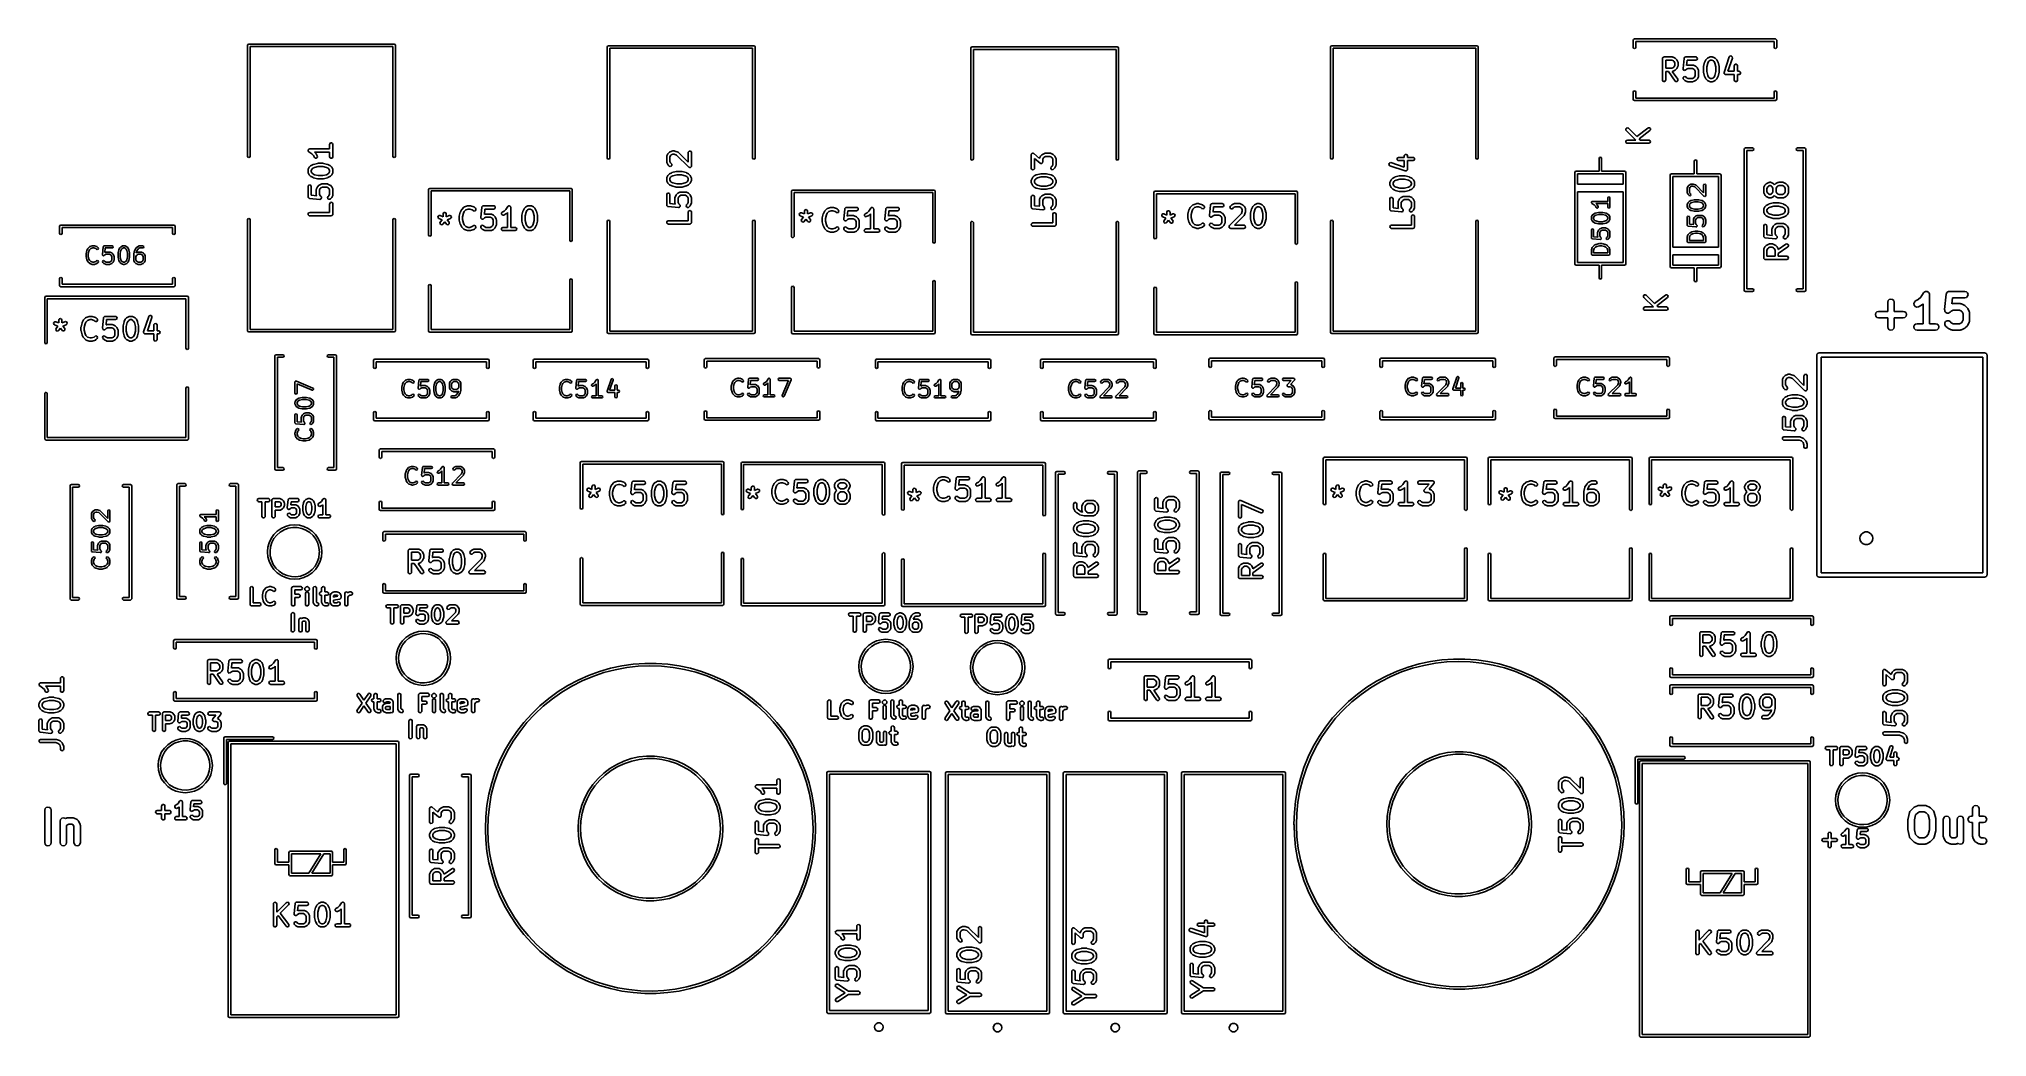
# Model space of a CAD drawing. Extents: x 101.6 to 192, y -111.7 to -65.4.
import ezdxf

# ---------------------------------------------------------------- set-up
doc = ezdxf.new("R2010")
doc.units = 0
doc.layers.add('BLACK', color=7, linetype='CONTINUOUS')

msp = doc.modelspace()

# ---------------------------------------------------------------- linework, layer by layer
at = {"layer": 'BLACK', "linetype": 'CONTINUOUS'}
for p, q in [((111.327, -65.6684), (111.345, -65.626)), ((111.327, -70.8104), (111.327, -65.6684)), ((111.345, -65.626), (111.387, -65.6084)), ((111.387, -65.6084), (118.127, -65.6084)), ((118.067, -65.7284), (111.447, -65.7284)), ((111.447, -65.7284), (111.447, -70.8104)), ((118.067, -70.8104), (118.067, -65.7284)), ((118.127, -65.6084), (118.17, -65.626)), ((118.17, -65.626), (118.187, -65.6684)), ((118.187, -65.6684), (118.187, -70.8104)), ((128.015, -65.7446), (128.033, -65.7022)), ((128.015, -70.8866), (128.015, -65.7446)), ((128.033, -65.7022), (128.075, -65.6846)), ((128.075, -65.6846), (134.815, -65.6846)), ((134.755, -65.8046), (128.135, -65.8046)), ((128.135, -65.8046), (128.135, -70.8866)), ((134.755, -70.8866), (134.755, -65.8046)), ((134.815, -65.6846), (134.857, -65.7022)), ((134.857, -65.7022), (134.875, -65.7446)), ((134.875, -65.7446), (134.875, -70.8866)), ((144.881, -65.7954), (144.898, -65.753)), ((144.881, -70.9374), (144.881, -65.7954)), ((144.898, -65.753), (144.941, -65.7354)), ((144.941, -65.7354), (151.681, -65.7354)), ((151.621, -65.8554), (145.001, -65.8554)), ((145.001, -65.8554), (145.001, -70.9374)), ((151.621, -70.9374), (151.621, -65.8554)), ((151.681, -65.7354), (151.723, -65.753)), ((151.723, -65.753), (151.741, -65.7954)), ((151.741, -65.7954), (151.741, -70.9374)), ((161.568, -65.7446), (161.586, -65.7022)), ((161.568, -70.8866), (161.568, -65.7446)), ((161.586, -65.7022), (161.628, -65.6846)), ((161.628, -65.6846), (168.368, -65.6846)), ((168.308, -65.8046), (161.688, -65.8046)), ((161.688, -65.8046), (161.688, -70.8866)), ((168.308, -70.8866), (168.308, -65.8046)), ((168.368, -65.6846), (168.411, -65.7022)), ((168.411, -65.7022), (168.428, -65.7446)), ((168.428, -65.7446), (168.428, -70.8866)), ((175.613, -65.432), (175.631, -65.3896)), ((175.613, -65.762), (175.613, -65.432)), ((175.631, -65.8044), (175.613, -65.762)), ((175.631, -65.3896), (175.673, -65.372)), ((175.673, -65.822), (175.631, -65.8044)), ((175.673, -65.372), (182.213, -65.372)), ((175.715, -65.8044), (175.673, -65.822)), ((175.733, -65.762), (175.715, -65.8044)), ((182.153, -65.492), (175.733, -65.492)), ((175.733, -65.492), (175.733, -65.762)), ((182.153, -65.762), (182.153, -65.492)), ((182.171, -65.8044), (182.153, -65.762)), ((182.213, -65.822), (182.171, -65.8044)), ((182.213, -65.372), (182.255, -65.3896)), ((182.255, -65.8044), (182.213, -65.822)), ((182.255, -65.3896), (182.273, -65.432)), ((182.273, -65.762), (182.255, -65.8044)), ((182.273, -65.432), (182.273, -65.762)), ((176.974, -66.2798), (176.976, -66.27)), ((176.974, -67.2798), (176.974, -66.2798)), ((176.975, -66.2668), (176.977, -66.2639)), ((176.976, -66.27), (176.975, -66.2668)), ((176.977, -66.2639), (176.979, -66.2541)), ((176.979, -66.2541), (176.991, -66.2392)), ((176.991, -66.2392), (177.001, -66.2223)), ((177.001, -66.2223), (177.007, -66.22)), ((177.007, -66.22), (177.012, -66.2148)), ((177.012, -66.2148), (177.031, -66.2114)), ((177.031, -66.2114), (177.049, -66.2048)), ((177.049, -66.2048), (177.43, -66.2048)), ((177.124, -66.3548), (177.124, -66.7286)), ((177.413, -66.3548), (177.124, -66.3548)), ((177.124, -66.7286), (177.413, -66.7286)), ((177.248, -66.8786), (177.124, -66.8786)), ((177.124, -66.8786), (177.124, -67.2798)), ((177.559, -67.3228), (177.248, -66.8786)), ((177.481, -66.389), (177.413, -66.3548)), ((177.413, -66.7286), (177.481, -66.6943)), ((177.43, -66.2048), (177.456, -66.2093)), ((177.434, -66.8771), (177.431, -66.8782)), ((177.431, -66.8782), (177.682, -67.2368)), ((177.439, -66.8781), (177.434, -66.8771)), ((177.464, -66.8707), (177.439, -66.8781)), ((177.456, -66.2093), (177.459, -66.2122)), ((177.459, -66.2122), (177.464, -66.2127)), ((177.464, -66.2127), (177.559, -66.2603)), ((177.559, -66.8231), (177.464, -66.8707)), ((177.511, -66.4194), (177.481, -66.389)), ((177.481, -66.6943), (177.511, -66.6639)), ((177.546, -66.488), (177.511, -66.4194)), ((177.511, -66.6639), (177.546, -66.5954)), ((177.546, -66.5954), (177.546, -66.488)), ((177.559, -66.2603), (177.577, -66.2737)), ((177.56, -66.8219), (177.559, -66.8231)), ((177.579, -66.809), (177.56, -66.8219)), ((177.577, -66.2737), (177.579, -66.2744)), ((177.579, -66.2744), (177.626, -66.322)), ((177.626, -66.7614), (177.579, -66.809)), ((177.626, -66.322), (177.639, -66.3404)), ((177.627, -66.7599), (177.626, -66.7614)), ((177.64, -66.7419), (177.627, -66.7599)), ((177.639, -66.3404), (177.64, -66.3415)), ((177.64, -66.3415), (177.688, -66.4367)), ((177.688, -66.6467), (177.64, -66.7419)), ((177.688, -66.4367), (177.695, -66.4617)), ((177.691, -66.6388), (177.688, -66.6422)), ((177.688, -66.6422), (177.688, -66.6467)), ((177.696, -66.6131), (177.691, -66.6388)), ((177.695, -66.4617), (177.694, -66.466)), ((177.694, -66.466), (177.696, -66.4703)), ((177.696, -66.4703), (177.696, -66.6131)), ((177.927, -66.7485), (177.975, -66.2723)), ((177.927, -66.749), (177.927, -66.7485)), ((177.927, -66.7494), (177.927, -66.749)), ((177.934, -66.7738), (177.927, -66.7494)), ((177.94, -66.7982), (177.934, -66.7738)), ((177.94, -66.7985), (177.94, -66.7982)), ((177.94, -66.799), (177.94, -66.7985)), ((177.961, -66.8134), (177.94, -66.799)), ((177.981, -66.8282), (177.961, -66.8134)), ((177.975, -66.2668), (177.977, -66.2641)), ((177.976, -66.2685), (177.975, -66.2668)), ((177.975, -66.2723), (177.976, -66.2685)), ((177.977, -66.2641), (177.982, -66.2472)), ((177.982, -66.8281), (177.981, -66.8282)), ((177.982, -66.2472), (177.993, -66.2361)), ((178.007, -66.8262), (177.982, -66.8284)), ((177.982, -66.8284), (177.982, -66.8281)), ((177.993, -66.2361), (178.001, -66.2223)), ((178.001, -66.2223), (178.011, -66.2187)), ((178.033, -66.8243), (178.007, -66.8262)), ((178.011, -66.2187), (178.018, -66.2114)), ((178.018, -66.2114), (178.034, -66.2102)), ((178.055, -66.809), (178.033, -66.8239)), ((178.033, -66.8239), (178.033, -66.824)), ((178.033, -66.824), (178.033, -66.8243)), ((178.034, -66.2102), (178.049, -66.2048)), ((178.049, -66.2048), (178.526, -66.2048)), ((178.094, -66.77), (178.055, -66.809)), ((178.117, -66.3548), (178.092, -66.603)), ((178.092, -66.603), (178.111, -66.5937)), ((178.162, -66.7357), (178.094, -66.77)), ((178.111, -66.5937), (178.136, -66.5862)), ((178.526, -66.3548), (178.117, -66.3548)), ((178.136, -66.5862), (178.14, -66.5873)), ((178.14, -66.5873), (178.145, -66.5857)), ((178.145, -66.5857), (178.383, -66.5857)), ((178.365, -66.7357), (178.162, -66.7357)), ((178.433, -66.77), (178.365, -66.7357)), ((178.383, -66.5857), (178.408, -66.5903)), ((178.408, -66.5903), (178.412, -66.5931)), ((178.412, -66.5931), (178.416, -66.5937)), ((178.416, -66.5937), (178.511, -66.6413)), ((178.464, -66.8004), (178.433, -66.77)), ((178.498, -66.8689), (178.464, -66.8004)), ((178.498, -67.0716), (178.498, -66.8689)), ((178.511, -66.6413), (178.529, -66.6546)), ((178.526, -66.2048), (178.551, -66.2093)), ((178.574, -66.3372), (178.526, -66.3548)), ((178.529, -66.6546), (178.531, -66.6553)), ((178.531, -66.6553), (178.579, -66.7029)), ((178.551, -66.2093), (178.59, -66.2423)), ((178.599, -66.2928), (178.574, -66.3372)), ((178.579, -66.7029), (178.591, -66.7213)), ((178.59, -66.2423), (178.599, -66.2928)), ((178.591, -66.7213), (178.593, -66.7224)), ((178.593, -66.7224), (178.64, -66.8177)), ((178.64, -66.8177), (178.648, -66.8426)), ((178.648, -66.8426), (178.647, -66.847)), ((178.647, -66.847), (178.648, -66.8512)), ((178.648, -66.8512), (178.648, -67.0893)), ((178.879, -66.6607), (178.882, -66.646)), ((178.879, -66.8988), (178.879, -66.6607)), ((178.881, -66.6425), (178.929, -66.4521)), ((178.882, -66.646), (178.881, -66.6425)), ((178.929, -66.4521), (178.934, -66.4402)), ((178.934, -66.4402), (178.935, -66.4367)), ((178.935, -66.4367), (178.982, -66.3415)), ((178.982, -66.3415), (178.996, -66.3235)), ((178.996, -66.322), (179.044, -66.2744)), ((178.996, -66.3235), (178.996, -66.322)), ((179.072, -66.4964), (179.029, -66.67)), ((179.029, -66.67), (179.029, -66.8896)), ((179.044, -66.2744), (179.062, -66.2615)), ((179.062, -66.2615), (179.063, -66.2603)), ((179.063, -66.2603), (179.159, -66.2127)), ((179.111, -66.4194), (179.072, -66.4964)), ((179.141, -66.389), (179.111, -66.4194)), ((179.21, -66.3548), (179.141, -66.389)), ((179.159, -66.2127), (179.184, -66.2053)), ((179.184, -66.2053), (179.188, -66.2063)), ((179.188, -66.2063), (179.192, -66.2048)), ((179.192, -66.2048), (179.287, -66.2048)), ((179.27, -66.3548), (179.21, -66.3548)), ((179.338, -66.389), (179.27, -66.3548)), ((179.287, -66.2048), (179.313, -66.2093)), ((179.313, -66.2093), (179.317, -66.2122)), ((179.317, -66.2122), (179.321, -66.2127)), ((179.321, -66.2127), (179.416, -66.2603)), ((179.369, -66.4194), (179.338, -66.389)), ((179.407, -66.4964), (179.369, -66.4194)), ((179.451, -66.67), (179.407, -66.4964)), ((179.416, -66.2603), (179.434, -66.2737)), ((179.434, -66.2737), (179.436, -66.2744)), ((179.436, -66.2744), (179.483, -66.322)), ((179.451, -66.8896), (179.451, -66.67)), ((179.483, -66.322), (179.496, -66.3404)), ((179.496, -66.3404), (179.497, -66.3415)), ((179.497, -66.3415), (179.545, -66.4367)), ((179.545, -66.4367), (179.549, -66.4491)), ((179.549, -66.4491), (179.551, -66.4521)), ((179.551, -66.4521), (179.598, -66.6425)), ((179.598, -66.6425), (179.599, -66.6575)), ((179.599, -66.6575), (179.601, -66.6607)), ((179.601, -66.6607), (179.601, -66.8988)), ((179.835, -66.9227), (180.073, -66.2084)), ((180.216, -66.2559), (180.011, -66.8714)), ((180.011, -66.8714), (180.308, -66.8714)), ((180.073, -66.2084), (180.086, -66.1855)), ((180.086, -66.1855), (180.13, -66.1587)), ((180.13, -66.1587), (180.18, -66.1662)), ((180.18, -66.1662), (180.214, -66.2046)), ((180.214, -66.2046), (180.216, -66.2559)), ((180.308, -66.6131), (180.312, -66.5875)), ((180.308, -66.8714), (180.308, -66.6131)), ((180.312, -66.5875), (180.345, -66.5482)), ((180.345, -66.5482), (180.396, -66.5393)), ((180.396, -66.5393), (180.44, -66.5649)), ((180.44, -66.5649), (180.458, -66.6131)), ((180.458, -66.6131), (180.458, -66.8714)), ((180.458, -66.8714), (180.526, -66.8714)), ((180.526, -66.8714), (180.551, -66.876)), ((180.551, -66.876), (180.59, -66.9089)), ((175.631, -67.7996), (175.673, -67.782)), ((175.673, -67.782), (175.715, -67.7996)), ((176.992, -67.328), (176.974, -67.2798)), ((177.036, -67.3536), (176.992, -67.328)), ((177.087, -67.3447), (177.036, -67.3536)), ((177.12, -67.3054), (177.087, -67.3447)), ((177.124, -67.2798), (177.12, -67.3054)), ((177.601, -67.3522), (177.559, -67.3228)), ((177.652, -67.3478), (177.601, -67.3522)), ((177.689, -67.3115), (177.652, -67.3478)), ((177.682, -67.2368), (177.693, -67.2604)), ((177.693, -67.2604), (177.689, -67.3115)), ((177.929, -67.1651), (177.959, -67.1231)), ((177.934, -67.2162), (177.929, -67.1651)), ((177.949, -67.2376), (177.934, -67.2162)), ((177.996, -67.2852), (177.949, -67.2376)), ((177.959, -67.1231), (178.008, -67.1098)), ((177.998, -67.2859), (177.996, -67.2852)), ((178.016, -67.2992), (177.998, -67.2859)), ((178.008, -67.1098), (178.055, -67.1315)), ((178.111, -67.3469), (178.016, -67.2992)), ((178.055, -67.1315), (178.094, -67.1705)), ((178.094, -67.1705), (178.162, -67.2048)), ((178.115, -67.3474), (178.111, -67.3469)), ((178.119, -67.3503), (178.115, -67.3474)), ((178.145, -67.3548), (178.119, -67.3503)), ((178.383, -67.3548), (178.145, -67.3548)), ((178.162, -67.2048), (178.365, -67.2048)), ((178.365, -67.2048), (178.433, -67.1705)), ((178.387, -67.3532), (178.383, -67.3548)), ((178.391, -67.3543), (178.387, -67.3532)), ((178.416, -67.3469), (178.391, -67.3543)), ((178.511, -67.2992), (178.416, -67.3469)), ((178.433, -67.1705), (178.464, -67.1401)), ((178.464, -67.1401), (178.498, -67.0716)), ((178.513, -67.2981), (178.511, -67.2992)), ((178.531, -67.2852), (178.513, -67.2981)), ((178.579, -67.2376), (178.531, -67.2852)), ((178.593, -67.2181), (178.579, -67.2361)), ((178.579, -67.2361), (178.579, -67.2376)), ((178.64, -67.1228), (178.593, -67.2181)), ((178.641, -67.1184), (178.64, -67.1228)), ((178.644, -67.115), (178.641, -67.1184)), ((178.648, -67.0893), (178.644, -67.115)), ((178.88, -66.9021), (178.879, -66.8988)), ((178.881, -66.917), (178.88, -66.9021)), ((178.929, -67.1075), (178.881, -66.917)), ((178.931, -67.1104), (178.929, -67.1075)), ((178.935, -67.1228), (178.931, -67.1104)), ((178.982, -67.2181), (178.935, -67.1228)), ((178.983, -67.2192), (178.982, -67.2181)), ((178.996, -67.2376), (178.983, -67.2192)), ((179.044, -67.2852), (178.996, -67.2376)), ((179.029, -66.8896), (179.072, -67.0631)), ((179.045, -67.2859), (179.044, -67.2852)), ((179.063, -67.2992), (179.045, -67.2859)), ((179.159, -67.3469), (179.063, -67.2992)), ((179.072, -67.0631), (179.111, -67.1401)), ((179.111, -67.1401), (179.141, -67.1705)), ((179.141, -67.1705), (179.21, -67.2048)), ((179.163, -67.3474), (179.159, -67.3469)), ((179.167, -67.3503), (179.163, -67.3474)), ((179.192, -67.3548), (179.167, -67.3503)), ((179.287, -67.3548), (179.192, -67.3548)), ((179.21, -67.2048), (179.27, -67.2048)), ((179.27, -67.2048), (179.338, -67.1705)), ((179.292, -67.3532), (179.287, -67.3548)), ((179.296, -67.3543), (179.292, -67.3532)), ((179.321, -67.3469), (179.296, -67.3543)), ((179.416, -67.2992), (179.321, -67.3469)), ((179.338, -67.1705), (179.369, -67.1401)), ((179.369, -67.1401), (179.407, -67.0631)), ((179.407, -67.0631), (179.451, -66.8896)), ((179.417, -67.2981), (179.416, -67.2992)), ((179.436, -67.2852), (179.417, -67.2981)), ((179.483, -67.2376), (179.436, -67.2852)), ((179.484, -67.2361), (179.483, -67.2376)), ((179.497, -67.2181), (179.484, -67.2361)), ((179.545, -67.1228), (179.497, -67.2181)), ((179.551, -67.1075), (179.545, -67.1193)), ((179.545, -67.1193), (179.545, -67.1228)), ((179.598, -66.917), (179.551, -67.1075)), ((179.601, -66.8988), (179.598, -66.9136)), ((179.598, -66.9136), (179.598, -66.917)), ((179.833, -66.9334), (179.835, -66.9285)), ((179.836, -66.9536), (179.833, -66.9334)), ((179.835, -66.9285), (179.835, -66.9227)), ((179.837, -66.974), (179.836, -66.9536)), ((179.841, -66.9783), (179.837, -66.974)), ((179.842, -66.9839), (179.841, -66.9783)), ((179.857, -66.9971), (179.842, -66.9839)), ((179.871, -67.0124), (179.857, -66.9971)), ((179.876, -67.0132), (179.871, -67.0124)), ((179.881, -67.0169), (179.876, -67.0132)), ((179.906, -67.0214), (179.881, -67.0169)), ((180.308, -67.0214), (179.906, -67.0214)), ((180.308, -67.2798), (180.308, -67.0214)), ((180.325, -67.328), (180.308, -67.2798)), ((180.37, -67.3536), (180.325, -67.328)), ((180.42, -67.3447), (180.37, -67.3536)), ((180.453, -67.3054), (180.42, -67.3447)), ((180.458, -67.2798), (180.453, -67.3054)), ((180.526, -67.0214), (180.458, -67.0214)), ((180.458, -67.0214), (180.458, -67.2798)), ((180.574, -67.0039), (180.526, -67.0214)), ((180.599, -66.9595), (180.574, -67.0039)), ((180.59, -66.9089), (180.599, -66.9595)), ((182.171, -67.7996), (182.213, -67.782)), ((182.213, -67.782), (182.255, -67.7996)), ((175.613, -67.842), (175.631, -67.7996)), ((175.613, -68.172), (175.613, -67.842)), ((175.631, -68.2144), (175.613, -68.172)), ((175.673, -68.232), (175.631, -68.2144)), ((182.213, -68.232), (175.673, -68.232)), ((175.715, -67.7996), (175.733, -67.842)), ((175.733, -67.842), (175.733, -68.112)), ((175.733, -68.112), (182.153, -68.112)), ((182.153, -67.842), (182.171, -67.7996)), ((182.153, -68.112), (182.153, -67.842)), ((182.255, -68.2144), (182.213, -68.232)), ((182.255, -67.7996), (182.273, -67.842)), ((182.273, -68.172), (182.255, -68.2144)), ((182.273, -67.842), (182.273, -68.172)), ((175.272, -69.5465), (175.301, -69.5044)), ((175.276, -69.5976), (175.272, -69.5465)), ((175.301, -69.5044), (175.351, -69.4912)), ((175.351, -69.4912), (175.397, -69.5128)), ((175.397, -69.5128), (175.78, -69.8954)), ((175.78, -69.8954), (176.299, -69.5059)), ((176.299, -69.5059), (176.322, -69.4941)), ((176.322, -69.4941), (176.373, -69.4969)), ((176.373, -69.4969), (176.411, -69.532)), ((176.417, -69.5829), (176.389, -69.6259)), ((176.411, -69.532), (176.417, -69.5829)), ((114.147, -70.5184), (114.155, -70.4984)), ((114.155, -70.4984), (114.159, -70.4965)), ((114.159, -70.4965), (114.161, -70.4928)), ((114.161, -70.4928), (114.182, -70.4854)), ((114.182, -70.4854), (114.201, -70.4757)), ((114.201, -70.4757), (114.206, -70.4767)), ((114.206, -70.4767), (114.21, -70.4753)), ((114.21, -70.4753), (115.135, -70.4753)), ((115.135, -70.2645), (115.139, -70.2389)), ((115.135, -70.4753), (115.135, -70.2645)), ((115.139, -70.2389), (115.172, -70.1996)), ((115.172, -70.1996), (115.223, -70.1907)), ((115.223, -70.1907), (115.267, -70.2163)), ((115.267, -70.2163), (115.285, -70.2645)), ((115.285, -70.2645), (115.285, -70.836)), ((175.27, -70.1243), (175.296, -70.0799)), ((175.279, -70.1748), (175.27, -70.1243)), ((175.291, -69.6189), (175.276, -69.5976)), ((175.318, -70.2078), (175.279, -70.1748)), ((175.734, -70.0623), (175.291, -69.6189)), ((175.296, -70.0799), (175.344, -70.0623)), ((175.344, -70.2123), (175.318, -70.2078)), ((175.344, -70.0623), (175.734, -70.0623)), ((176.344, -70.2123), (175.344, -70.2123)), ((176.389, -69.6259), (175.887, -70.0026)), ((175.887, -70.0026), (175.946, -70.0623)), ((175.946, -70.0623), (176.344, -70.0623)), ((176.344, -70.0623), (176.37, -70.0668)), ((176.392, -70.1948), (176.344, -70.2123)), ((176.37, -70.0668), (176.409, -70.0998)), ((176.418, -70.1503), (176.392, -70.1948)), ((176.409, -70.0998), (176.418, -70.1503)), ((180.764, -70.4916), (180.782, -70.4492)), ((180.764, -77.0316), (180.764, -70.4916)), ((180.782, -70.4492), (180.824, -70.4316)), ((180.824, -70.4316), (181.154, -70.4316)), ((181.154, -70.4316), (181.197, -70.4492)), ((181.197, -70.4492), (181.214, -70.4916)), ((181.214, -70.4916), (181.197, -70.534)), ((183.174, -70.4916), (183.192, -70.4492)), ((183.192, -70.534), (183.174, -70.4916)), ((183.192, -70.4492), (183.234, -70.4316)), ((183.234, -70.4316), (183.564, -70.4316)), ((183.564, -70.4316), (183.607, -70.4492)), ((183.607, -70.4492), (183.624, -70.4916)), ((183.624, -70.4916), (183.624, -77.0316)), ((111.345, -70.8528), (111.327, -70.8104)), ((111.387, -70.8704), (111.345, -70.8528)), ((111.43, -70.8528), (111.387, -70.8704)), ((111.447, -70.8104), (111.43, -70.8528)), ((114.135, -70.5454), (114.136, -70.5415)), ((114.141, -70.5663), (114.135, -70.5454)), ((114.136, -70.5372), (114.147, -70.5184)), ((114.136, -70.5415), (114.136, -70.5372)), ((114.145, -70.5878), (114.141, -70.5663)), ((114.142, -71.4215), (114.19, -71.3262)), ((114.148, -70.5905), (114.145, -70.5878)), ((114.149, -70.5947), (114.148, -70.5905)), ((114.168, -70.6127), (114.149, -70.5947)), ((114.305, -70.7038), (114.168, -70.6127)), ((114.19, -71.3262), (114.203, -71.3082)), ((114.203, -71.3082), (114.204, -71.3067)), ((114.204, -71.3067), (114.252, -71.2591)), ((114.252, -71.2591), (114.27, -71.2463)), ((114.27, -71.2463), (114.271, -71.2451)), ((114.271, -71.2451), (114.367, -71.1975)), ((114.386, -70.7852), (114.305, -70.7038)), ((114.349, -71.3738), (114.319, -71.4042)), ((114.426, -71.3353), (114.349, -71.3738)), ((114.367, -71.1975), (114.379, -71.1938)), ((114.379, -71.1938), (114.382, -71.1918)), ((114.382, -71.1918), (114.572, -71.1442)), ((114.428, -70.8695), (114.386, -70.7852)), ((114.6, -71.2919), (114.426, -71.3353)), ((114.465, -70.9048), (114.428, -70.8695)), ((115.135, -70.6253), (114.438, -70.6253)), ((114.438, -70.6253), (114.501, -70.6877)), ((114.517, -70.9079), (114.465, -70.9048)), ((114.501, -70.6877), (114.514, -70.7061)), ((114.514, -70.7061), (114.515, -70.7072)), ((114.515, -70.7072), (114.562, -70.8024)), ((114.558, -70.8773), (114.517, -70.9079)), ((114.57, -70.8274), (114.558, -70.8773)), ((114.562, -70.8024), (114.57, -70.8274)), ((114.572, -71.1442), (114.587, -71.1431)), ((114.587, -71.1431), (114.591, -71.1419)), ((114.591, -71.1419), (114.829, -71.1419)), ((114.819, -71.2919), (114.6, -71.2919)), ((114.993, -71.3353), (114.819, -71.2919)), ((114.829, -71.1419), (114.843, -71.1445)), ((114.843, -71.1445), (114.847, -71.1442)), ((114.847, -71.1442), (115.037, -71.1918)), ((115.07, -71.3738), (114.993, -71.3353)), ((115.037, -71.1918), (115.049, -71.1971)), ((115.049, -71.1971), (115.053, -71.1975)), ((115.053, -71.1975), (115.148, -71.2451)), ((115.1, -71.4042), (115.07, -71.3738)), ((115.135, -70.836), (115.135, -70.6253)), ((115.152, -70.8842), (115.135, -70.836)), ((115.148, -71.2451), (115.166, -71.2584)), ((115.197, -70.9098), (115.152, -70.8842)), ((115.166, -71.2584), (115.167, -71.2591)), ((115.167, -71.2591), (115.215, -71.3067)), ((115.247, -70.9009), (115.197, -70.9098)), ((115.215, -71.3067), (115.228, -71.3251)), ((115.228, -71.3251), (115.229, -71.3262)), ((115.229, -71.3262), (115.277, -71.4215)), ((115.28, -70.8616), (115.247, -70.9009)), ((115.285, -70.836), (115.28, -70.8616)), ((118.085, -70.8528), (118.067, -70.8104)), ((118.127, -70.8704), (118.085, -70.8528)), ((118.17, -70.8528), (118.127, -70.8704)), ((118.187, -70.8104), (118.17, -70.8528)), ((128.033, -70.929), (128.015, -70.8866)), ((128.075, -70.9466), (128.033, -70.929)), ((128.117, -70.929), (128.075, -70.9466)), ((128.135, -70.8866), (128.117, -70.929)), ((130.772, -70.836), (130.776, -70.8104)), ((130.772, -71.0741), (130.772, -70.836)), ((130.773, -71.0783), (130.772, -71.0741)), ((130.772, -71.0827), (130.773, -71.0783)), ((130.779, -71.1077), (130.772, -71.0827)), ((130.776, -70.8104), (130.779, -70.8069)), ((130.779, -70.8025), (130.827, -70.7072)), ((130.779, -70.8069), (130.779, -70.8025)), ((130.827, -71.2029), (130.779, -71.1077)), ((130.827, -70.7072), (130.84, -70.6892)), ((130.828, -71.204), (130.827, -71.2029)), ((130.841, -71.2224), (130.828, -71.204)), ((130.84, -70.6892), (130.841, -70.6877)), ((130.841, -70.6877), (130.889, -70.6401)), ((130.889, -71.27), (130.841, -71.2224)), ((130.889, -70.6401), (130.907, -70.6273)), ((130.935, -71.2917), (130.889, -71.27)), ((130.907, -70.6273), (130.908, -70.6261)), ((130.908, -70.6261), (131.004, -70.5785)), ((130.956, -70.7852), (130.922, -70.8537)), ((130.922, -70.8537), (130.922, -71.0564)), ((130.922, -71.0564), (130.956, -71.1249)), ((130.985, -71.2784), (130.935, -71.2917)), ((130.986, -70.7548), (130.956, -70.7852)), ((130.956, -71.1249), (130.995, -71.1639)), ((131.014, -71.2364), (130.985, -71.2784)), ((131.055, -70.7205), (130.986, -70.7548)), ((130.995, -71.1639), (131.01, -71.1853)), ((131.004, -70.5785), (131.028, -70.571)), ((131.01, -71.1853), (131.014, -71.2364)), ((131.028, -70.571), (131.033, -70.5721)), ((131.033, -70.5721), (131.037, -70.5705)), ((131.037, -70.5705), (131.132, -70.5705)), ((131.12, -70.7205), (131.055, -70.7205)), ((131.235, -70.7587), (131.12, -70.7205)), ((131.132, -70.5705), (131.154, -70.5744)), ((131.154, -70.5744), (131.156, -70.5744)), ((131.156, -70.5744), (131.299, -70.622)), ((131.794, -71.3176), (131.235, -70.7587)), ((131.299, -70.622), (131.322, -70.6344)), ((131.322, -70.6344), (131.324, -70.6382)), ((131.324, -70.6382), (131.328, -70.6401)), ((131.328, -70.6401), (131.772, -71.0835)), ((131.772, -70.6455), (131.776, -70.6199)), ((131.772, -71.0835), (131.772, -70.6455)), ((131.776, -70.6199), (131.809, -70.5806)), ((131.814, -71.3272), (131.794, -71.3176)), ((131.809, -70.5806), (131.86, -70.5717)), ((131.834, -71.3385), (131.814, -71.3272)), ((131.837, -71.3379), (131.834, -71.3385)), ((131.84, -71.3393), (131.837, -71.3379)), ((131.862, -71.3335), (131.84, -71.3393)), ((131.86, -70.5717), (131.904, -70.5973)), ((131.884, -71.3295), (131.862, -71.3335)), ((131.886, -71.3269), (131.884, -71.3295)), ((131.89, -71.326), (131.886, -71.3269)), ((131.903, -71.3075), (131.89, -71.326)), ((131.917, -71.2902), (131.903, -71.3075)), ((131.904, -70.5973), (131.922, -70.6455)), ((131.918, -71.2857), (131.917, -71.2902)), ((131.919, -71.284), (131.918, -71.2857)), ((131.922, -71.2646), (131.919, -71.2807)), ((131.919, -71.2807), (131.919, -71.284)), ((131.922, -70.6455), (131.922, -71.2646)), ((134.773, -70.929), (134.755, -70.8866)), ((134.815, -70.9466), (134.773, -70.929)), ((134.857, -70.929), (134.815, -70.9466)), ((134.875, -70.8866), (134.857, -70.929)), ((144.898, -70.9798), (144.881, -70.9374)), ((144.941, -70.9974), (144.898, -70.9798)), ((144.983, -70.9798), (144.941, -70.9974)), ((145.001, -70.9374), (144.983, -70.9798)), ((147.688, -70.7471), (147.69, -70.736)), ((147.688, -71.3662), (147.688, -70.7471)), ((147.706, -71.4144), (147.688, -71.3662)), ((147.689, -70.7326), (147.691, -70.7299)), ((147.69, -70.736), (147.689, -70.7326)), ((147.691, -70.7299), (147.692, -70.7215)), ((147.692, -70.7215), (147.705, -70.706)), ((147.705, -70.706), (147.716, -70.6887)), ((147.716, -70.6887), (147.722, -70.6868)), ((147.722, -70.6868), (147.725, -70.6822)), ((147.725, -70.6822), (147.745, -70.6787)), ((147.745, -70.6787), (147.765, -70.6722)), ((147.765, -70.6722), (147.77, -70.6743)), ((147.77, -70.6743), (147.776, -70.6733)), ((147.776, -70.6733), (147.794, -70.6834)), ((147.794, -70.6834), (147.812, -70.6907)), ((147.833, -71.3918), (147.8, -71.4311)), ((147.812, -70.6907), (148.072, -70.9182)), ((147.838, -71.3662), (147.833, -71.3918)), ((148.095, -71.1369), (147.838, -70.9124)), ((147.838, -70.9124), (147.838, -71.3662)), ((148.072, -70.9182), (148.073, -70.912)), ((148.073, -70.912), (148.076, -70.9085)), ((148.076, -70.9085), (148.077, -70.9041)), ((148.077, -70.9041), (148.124, -70.8088)), ((148.113, -71.1442), (148.095, -71.1369)), ((148.131, -71.1543), (148.113, -71.1442)), ((148.124, -70.8088), (148.138, -70.7908)), ((148.137, -71.1533), (148.131, -71.1543)), ((148.142, -71.1555), (148.137, -71.1533)), ((148.138, -70.7908), (148.139, -70.7893)), ((148.139, -70.7893), (148.186, -70.7417)), ((148.162, -71.1489), (148.142, -71.1555)), ((148.181, -71.1454), (148.162, -71.1489)), ((148.185, -71.1408), (148.181, -71.1454)), ((148.191, -71.1389), (148.185, -71.1408)), ((148.186, -70.7417), (148.204, -70.7289)), ((148.201, -71.1216), (148.191, -71.1389)), ((148.214, -71.1061), (148.201, -71.1216)), ((148.204, -70.7289), (148.206, -70.7277)), ((148.206, -70.7277), (148.301, -70.6801)), ((148.216, -71.0977), (148.214, -71.1061)), ((148.218, -71.095), (148.216, -71.0977)), ((148.219, -71.0805), (148.217, -71.0916)), ((148.217, -71.0916), (148.218, -71.095)), ((148.253, -70.8868), (148.219, -70.9553)), ((148.219, -70.9553), (148.219, -71.0805)), ((148.284, -70.8564), (148.253, -70.8868)), ((148.352, -70.8221), (148.284, -70.8564)), ((148.301, -70.6801), (148.326, -70.6726)), ((148.326, -70.6726), (148.33, -70.6737)), ((148.33, -70.6737), (148.334, -70.6721)), ((148.334, -70.6721), (148.572, -70.6721)), ((148.555, -70.8221), (148.352, -70.8221)), ((148.623, -70.8564), (148.555, -70.8221)), ((148.572, -70.6721), (148.598, -70.6767)), ((148.593, -71.3597), (148.615, -71.3132)), ((148.606, -71.4092), (148.593, -71.3597)), ((148.598, -70.6767), (148.602, -70.6795)), ((148.602, -70.6795), (148.606, -70.6801)), ((148.606, -70.6801), (148.701, -70.7277)), ((148.615, -71.3132), (148.654, -71.2741)), ((148.654, -70.8868), (148.623, -70.8564)), ((148.688, -70.9553), (148.654, -70.8868)), ((148.654, -71.2741), (148.688, -71.2056)), ((148.688, -71.2056), (148.688, -70.9553)), ((148.701, -70.7277), (148.719, -70.741)), ((148.719, -70.741), (148.721, -70.7417)), ((148.721, -70.7417), (148.768, -70.7893)), ((148.768, -71.3716), (148.721, -71.4192)), ((148.768, -70.7893), (148.781, -70.8077)), ((148.769, -71.3701), (148.768, -71.3716)), ((148.782, -71.3521), (148.769, -71.3701)), ((148.781, -70.8077), (148.782, -70.8088)), ((148.782, -70.8088), (148.83, -70.9041)), ((148.83, -71.2569), (148.782, -71.3521)), ((148.83, -70.9041), (148.837, -70.929)), ((148.831, -71.2524), (148.83, -71.2569)), ((148.833, -71.249), (148.831, -71.2524)), ((148.838, -71.2233), (148.833, -71.249)), ((148.837, -70.929), (148.836, -70.9334)), ((148.836, -70.9334), (148.838, -70.9376)), ((148.838, -70.9376), (148.838, -71.2233)), ((151.638, -70.9798), (151.621, -70.9374)), ((151.681, -70.9974), (151.638, -70.9798)), ((151.723, -70.9798), (151.681, -70.9974)), ((151.741, -70.9374), (151.723, -70.9798)), ((161.586, -70.929), (161.568, -70.8866)), ((161.628, -70.9466), (161.586, -70.929)), ((161.671, -70.929), (161.628, -70.9466)), ((161.688, -70.8866), (161.671, -70.929)), ((164.279, -71.1971), (164.286, -71.1464)), ((164.306, -71.2408), (164.279, -71.1971)), ((164.286, -71.1464), (164.325, -71.1123)), ((164.329, -71.2532), (164.306, -71.2408)), ((164.325, -71.1123), (164.376, -71.1109)), ((165.043, -71.4913), (164.329, -71.2532)), ((164.376, -71.1109), (164.992, -71.3161)), ((164.659, -70.931), (164.685, -70.8865)), ((164.668, -70.9815), (164.659, -70.931)), ((164.708, -71.0145), (164.668, -70.9815)), ((164.685, -70.8865), (164.733, -70.869)), ((164.733, -71.019), (164.708, -71.0145)), ((164.733, -70.869), (164.992, -70.869)), ((164.992, -71.019), (164.733, -71.019)), ((164.992, -70.8011), (164.996, -70.7755)), ((164.992, -70.869), (164.992, -70.8011)), ((164.992, -71.3161), (164.992, -71.019)), ((164.996, -70.7755), (165.029, -70.7362)), ((165.029, -70.7362), (165.08, -70.7273)), ((165.08, -70.7273), (165.124, -70.7529)), ((165.124, -70.7529), (165.142, -70.8011)), ((165.142, -70.8011), (165.142, -70.869)), ((165.142, -70.869), (165.4, -70.869)), ((165.4, -71.019), (165.142, -71.019)), ((165.142, -71.019), (165.142, -71.4202)), ((165.4, -70.869), (165.426, -70.8735)), ((165.448, -71.0014), (165.4, -71.019)), ((165.426, -70.8735), (165.465, -70.9065)), ((165.474, -70.957), (165.448, -71.0014)), ((165.465, -70.9065), (165.474, -70.957)), ((168.326, -70.929), (168.308, -70.8866)), ((168.368, -70.9466), (168.326, -70.929)), ((168.411, -70.929), (168.368, -70.9466)), ((168.428, -70.8866), (168.411, -70.929)), ((174.032, -70.9154), (174.049, -70.873)), ((174.032, -71.5054), (174.032, -70.9154)), ((174.049, -70.873), (174.092, -70.8554)), ((174.092, -70.8554), (174.134, -70.873)), ((174.134, -70.873), (174.152, -70.9154)), ((174.152, -70.9154), (174.152, -71.5054)), ((178.451, -71.0424), (178.469, -71)), ((178.451, -71.6324), (178.451, -71.0424)), ((178.469, -71), (178.511, -70.9824)), ((178.511, -70.9824), (178.554, -71)), ((178.554, -71), (178.571, -71.0424)), ((178.571, -71.0424), (178.571, -71.6324)), ((181.154, -70.5516), (180.884, -70.5516)), ((180.884, -70.5516), (180.884, -76.9716)), ((181.197, -70.534), (181.154, -70.5516)), ((183.234, -70.5516), (183.192, -70.534)), ((183.504, -70.5516), (183.234, -70.5516)), ((183.504, -76.9716), (183.504, -70.5516)), ((114.135, -71.455), (114.139, -71.4294)), ((114.135, -71.5503), (114.135, -71.455)), ((114.136, -71.5545), (114.135, -71.5503)), ((114.135, -71.5588), (114.136, -71.5545)), ((114.142, -71.5838), (114.135, -71.5588)), ((114.135, -72.2169), (114.139, -72.1913)), ((114.135, -72.6931), (114.135, -72.2169)), ((114.139, -71.4294), (114.142, -71.4259)), ((114.139, -72.1913), (114.172, -72.152)), ((114.142, -71.4259), (114.142, -71.4215)), ((114.19, -71.679), (114.142, -71.5838)), ((114.172, -72.152), (114.223, -72.1431)), ((114.191, -71.6802), (114.19, -71.679)), ((114.204, -71.6985), (114.191, -71.6802)), ((114.252, -71.7461), (114.204, -71.6985)), ((114.223, -72.1431), (114.267, -72.1687)), ((114.253, -71.7468), (114.252, -71.7461)), ((114.271, -71.7602), (114.253, -71.7468)), ((114.267, -72.1687), (114.285, -72.2169)), ((114.367, -71.8078), (114.271, -71.7602)), ((114.319, -71.4042), (114.285, -71.4727)), ((114.285, -71.4727), (114.285, -71.5326)), ((114.285, -71.5326), (114.319, -71.6011)), ((114.285, -72.2169), (114.285, -72.6252)), ((114.319, -71.6011), (114.349, -71.6315)), ((114.349, -71.6315), (114.426, -71.67)), ((114.37, -71.8082), (114.367, -71.8078)), ((114.382, -71.8135), (114.37, -71.8082)), ((114.572, -71.8611), (114.382, -71.8135)), ((114.426, -71.67), (114.6, -71.7134)), ((114.523, -72.3262), (114.571, -72.231)), ((114.571, -72.231), (114.584, -72.213)), ((114.576, -71.8608), (114.572, -71.8611)), ((114.591, -71.8634), (114.576, -71.8608)), ((114.584, -72.213), (114.585, -72.2115)), ((114.585, -72.2115), (114.633, -72.1639)), ((114.829, -71.8634), (114.591, -71.8634)), ((114.6, -71.7134), (114.819, -71.7134)), ((114.633, -72.1639), (114.651, -72.151)), ((114.651, -72.151), (114.652, -72.1498)), ((114.652, -72.1498), (114.747, -72.1022)), ((114.73, -72.2786), (114.7, -72.309)), ((114.799, -72.2443), (114.73, -72.2786)), ((114.747, -72.1022), (114.772, -72.0948)), ((114.772, -72.0948), (114.777, -72.0958)), ((114.777, -72.0958), (114.781, -72.0943)), ((114.781, -72.0943), (115.019, -72.0943)), ((115.001, -72.2443), (114.799, -72.2443)), ((114.819, -71.7134), (114.993, -71.67)), ((114.832, -71.8622), (114.829, -71.8634)), ((114.847, -71.8611), (114.832, -71.8622)), ((115.037, -71.8135), (114.847, -71.8611)), ((114.993, -71.67), (115.07, -71.6315)), ((115.07, -72.2786), (115.001, -72.2443)), ((115.019, -72.0943), (115.045, -72.0988)), ((115.04, -71.8115), (115.037, -71.8135)), ((115.053, -71.8078), (115.04, -71.8115)), ((115.045, -72.0988), (115.048, -72.1017)), ((115.048, -72.1017), (115.053, -72.1022)), ((115.148, -71.7602), (115.053, -71.8078)), ((115.053, -72.1022), (115.148, -72.1498)), ((115.07, -71.6315), (115.1, -71.6011)), ((115.1, -72.309), (115.07, -72.2786)), ((115.135, -71.4727), (115.1, -71.4042)), ((115.1, -71.6011), (115.135, -71.5326)), ((115.135, -71.5326), (115.135, -71.4727)), ((115.149, -71.759), (115.148, -71.7602)), ((115.148, -72.1498), (115.166, -72.1632)), ((115.167, -71.7461), (115.149, -71.759)), ((115.166, -72.1632), (115.167, -72.1639)), ((115.215, -71.6985), (115.167, -71.7461)), ((115.167, -72.1639), (115.215, -72.2115)), ((115.216, -71.697), (115.215, -71.6985)), ((115.215, -72.2115), (115.228, -72.2299)), ((115.229, -71.679), (115.216, -71.697)), ((115.228, -72.2299), (115.229, -72.231)), ((115.277, -71.5838), (115.229, -71.679)), ((115.229, -72.231), (115.277, -72.3262)), ((115.277, -71.4215), (115.284, -71.4464)), ((115.28, -71.5759), (115.277, -71.5793)), ((115.277, -71.5793), (115.277, -71.5838)), ((115.285, -71.5503), (115.28, -71.5759)), ((115.284, -71.4464), (115.283, -71.4508)), ((115.283, -71.4508), (115.285, -71.455)), ((115.285, -71.455), (115.285, -71.5503)), ((119.738, -72.3222), (119.78, -72.3046)), ((119.78, -72.3046), (126.334, -72.3046)), ((126.334, -72.3046), (126.376, -72.3222)), ((130.772, -71.836), (130.776, -71.8104)), ((130.772, -71.9313), (130.772, -71.836)), ((130.773, -71.9355), (130.772, -71.9313)), ((130.772, -71.9398), (130.773, -71.9355)), ((130.779, -71.9648), (130.772, -71.9398)), ((130.776, -71.8104), (130.779, -71.8069)), ((130.779, -71.8025), (130.827, -71.7072)), ((130.779, -71.8069), (130.779, -71.8025)), ((130.827, -72.06), (130.779, -71.9648)), ((130.827, -71.7072), (130.84, -71.6892)), ((130.828, -72.0612), (130.827, -72.06)), ((130.841, -72.0795), (130.828, -72.0612)), ((130.84, -71.6892), (130.841, -71.6877)), ((130.841, -71.6877), (130.889, -71.6401)), ((130.889, -72.1271), (130.841, -72.0795)), ((130.889, -71.6401), (130.907, -71.6273)), ((130.89, -72.1278), (130.889, -72.1271)), ((130.908, -72.1412), (130.89, -72.1278)), ((130.907, -71.6273), (130.908, -71.6261)), ((130.908, -71.6261), (131.004, -71.5785)), ((131.004, -72.1888), (130.908, -72.1412)), ((130.956, -71.7852), (130.922, -71.8537)), ((130.922, -71.8537), (130.922, -71.9136)), ((130.922, -71.9136), (130.956, -71.9821)), ((130.986, -71.7548), (130.956, -71.7852)), ((130.956, -71.9821), (130.986, -72.0125)), ((131.063, -71.7163), (130.986, -71.7548)), ((130.986, -72.0125), (131.063, -72.051)), ((131.004, -71.5785), (131.016, -71.5748)), ((131.007, -72.1892), (131.004, -72.1888)), ((131.019, -72.1945), (131.007, -72.1892)), ((131.016, -71.5748), (131.019, -71.5728)), ((131.019, -71.5728), (131.209, -71.5252)), ((131.209, -72.2421), (131.019, -72.1945)), ((131.237, -71.6729), (131.063, -71.7163)), ((131.063, -72.051), (131.237, -72.0944)), ((131.209, -71.5252), (131.224, -71.5241)), ((131.213, -72.2418), (131.209, -72.2421)), ((131.228, -72.2444), (131.213, -72.2418)), ((131.224, -71.5241), (131.228, -71.5229)), ((131.228, -71.5229), (131.466, -71.5229)), ((131.466, -72.2444), (131.228, -72.2444)), ((131.456, -71.6729), (131.237, -71.6729)), ((131.237, -72.0944), (131.456, -72.0944)), ((131.63, -71.7163), (131.456, -71.6729)), ((131.456, -72.0944), (131.63, -72.051)), ((131.466, -71.5229), (131.48, -71.5255)), ((131.469, -72.2432), (131.466, -72.2444)), ((131.484, -72.2421), (131.469, -72.2432)), ((131.48, -71.5255), (131.484, -71.5252)), ((131.484, -71.5252), (131.674, -71.5728)), ((131.674, -72.1945), (131.484, -72.2421)), ((131.707, -71.7548), (131.63, -71.7163)), ((131.63, -72.051), (131.707, -72.0125)), ((131.674, -71.5728), (131.686, -71.5781)), ((131.677, -72.1925), (131.674, -72.1945)), ((131.69, -72.1888), (131.677, -72.1925)), ((131.686, -71.5781), (131.69, -71.5785)), ((131.69, -71.5785), (131.785, -71.6261)), ((131.785, -72.1412), (131.69, -72.1888)), ((131.737, -71.7852), (131.707, -71.7548)), ((131.707, -72.0125), (131.737, -71.9821)), ((131.772, -71.8537), (131.737, -71.7852)), ((131.737, -71.9821), (131.772, -71.9136)), ((131.772, -71.9136), (131.772, -71.8537)), ((131.785, -71.6261), (131.803, -71.6394)), ((131.786, -72.14), (131.785, -72.1412)), ((131.804, -72.1271), (131.786, -72.14)), ((131.803, -71.6394), (131.804, -71.6401)), ((131.804, -71.6401), (131.852, -71.6877)), ((131.852, -72.0795), (131.804, -72.1271)), ((131.852, -71.6877), (131.865, -71.7061)), ((131.853, -72.078), (131.852, -72.0795)), ((131.866, -72.06), (131.853, -72.078)), ((131.865, -71.7061), (131.866, -71.7072)), ((131.866, -71.7072), (131.914, -71.8025)), ((131.914, -71.9648), (131.866, -72.06)), ((131.914, -71.8025), (131.921, -71.8274)), ((131.917, -71.9569), (131.914, -71.9603)), ((131.914, -71.9603), (131.914, -71.9648)), ((131.922, -71.9313), (131.917, -71.9569)), ((131.921, -71.8274), (131.92, -71.8318)), ((131.92, -71.8318), (131.922, -71.836)), ((131.922, -71.836), (131.922, -71.9313)), ((147.688, -71.9376), (147.692, -71.912)), ((147.688, -72.0329), (147.688, -71.9376)), ((147.69, -72.0371), (147.688, -72.0329)), ((147.688, -72.0414), (147.69, -72.0371)), ((147.696, -72.0664), (147.688, -72.0414)), ((147.692, -71.912), (147.695, -71.9085)), ((147.695, -71.9085), (147.696, -71.9041)), ((147.696, -71.9041), (147.744, -71.8088)), ((147.744, -72.1616), (147.696, -72.0664)), ((147.75, -71.4401), (147.706, -71.4144)), ((147.744, -71.8088), (147.757, -71.7908)), ((147.745, -72.1628), (147.744, -72.1616)), ((147.758, -72.1811), (147.745, -72.1628)), ((147.8, -71.4311), (147.75, -71.4401)), ((147.757, -71.7908), (147.758, -71.7893)), ((147.758, -71.7893), (147.805, -71.7417)), ((147.805, -72.2287), (147.758, -72.1811)), ((147.805, -71.7417), (147.824, -71.7289)), ((147.807, -72.2294), (147.805, -72.2287)), ((147.825, -72.2428), (147.807, -72.2294)), ((147.824, -71.7289), (147.825, -71.7277)), ((147.825, -71.7277), (147.92, -71.6801)), ((147.92, -72.2904), (147.825, -72.2428)), ((147.872, -71.8868), (147.838, -71.9553)), ((147.838, -71.9553), (147.838, -72.0152)), ((147.838, -72.0152), (147.872, -72.0837)), ((147.903, -71.8564), (147.872, -71.8868)), ((147.872, -72.0837), (147.903, -72.1141)), ((147.98, -71.8179), (147.903, -71.8564)), ((147.903, -72.1141), (147.98, -72.1526)), ((147.92, -71.6801), (147.932, -71.6764)), ((147.923, -72.2908), (147.92, -72.2904)), ((147.935, -72.2961), (147.923, -72.2908)), ((147.932, -71.6764), (147.935, -71.6744)), ((147.935, -71.6744), (148.126, -71.6268)), ((148.126, -72.3437), (147.935, -72.2961)), ((148.153, -71.7745), (147.98, -71.8179)), ((147.98, -72.1526), (148.153, -72.196)), ((148.126, -71.6268), (148.141, -71.6257)), ((148.141, -71.6257), (148.144, -71.6245)), ((148.144, -71.6245), (148.382, -71.6245)), ((148.373, -71.7745), (148.153, -71.7745)), ((148.153, -72.196), (148.373, -72.196)), ((148.546, -71.8179), (148.373, -71.7745)), ((148.373, -72.196), (148.546, -72.1526)), ((148.382, -71.6245), (148.397, -71.6271)), ((148.397, -71.6271), (148.4, -71.6268)), ((148.4, -71.6268), (148.591, -71.6744)), ((148.591, -72.2961), (148.4, -72.3437)), ((148.623, -71.8564), (148.546, -71.8179)), ((148.546, -72.1526), (148.623, -72.1141)), ((148.591, -71.6744), (148.603, -71.6797)), ((148.594, -72.2941), (148.591, -72.2961)), ((148.606, -72.2904), (148.594, -72.2941)), ((148.603, -71.6797), (148.606, -71.6801)), ((148.648, -71.4386), (148.606, -71.4092)), ((148.606, -71.6801), (148.701, -71.7277)), ((148.701, -72.2428), (148.606, -72.2904)), ((148.654, -71.8868), (148.623, -71.8564)), ((148.623, -72.1141), (148.654, -72.0837)), ((148.699, -71.4342), (148.648, -71.4386)), ((148.688, -71.9553), (148.654, -71.8868)), ((148.654, -72.0837), (148.688, -72.0152)), ((148.688, -72.0152), (148.688, -71.9553)), ((148.721, -71.4192), (148.699, -71.4342)), ((148.701, -71.7277), (148.719, -71.741)), ((148.702, -72.2416), (148.701, -72.2428)), ((148.721, -72.2287), (148.702, -72.2416)), ((148.719, -71.741), (148.721, -71.7417)), ((148.721, -71.7417), (148.768, -71.7893)), ((148.768, -72.1811), (148.721, -72.2287)), ((148.768, -71.7893), (148.781, -71.8077)), ((148.769, -72.1796), (148.768, -72.1811)), ((148.782, -72.1616), (148.769, -72.1796)), ((148.781, -71.8077), (148.782, -71.8088)), ((148.782, -71.8088), (148.83, -71.9041)), ((148.83, -72.0664), (148.782, -72.1616)), ((148.83, -71.9041), (148.837, -71.929)), ((148.831, -72.0619), (148.83, -72.0664)), ((148.833, -72.0585), (148.831, -72.0619)), ((148.838, -72.0329), (148.833, -72.0585)), ((148.837, -71.929), (148.836, -71.9334)), ((148.836, -71.9334), (148.838, -71.9376)), ((148.838, -71.9376), (148.838, -72.0329)), ((164.325, -72.0392), (164.329, -72.0136)), ((164.325, -72.1345), (164.325, -72.0392)), ((164.327, -72.1387), (164.325, -72.1345)), ((164.325, -72.143), (164.327, -72.1387)), ((164.333, -72.168), (164.325, -72.143)), ((164.329, -72.0136), (164.332, -72.0101)), ((164.332, -72.0101), (164.333, -72.0057)), ((164.333, -72.0057), (164.381, -71.9104)), ((164.381, -72.2632), (164.333, -72.168)), ((164.381, -71.9104), (164.394, -71.8924)), ((164.382, -72.2644), (164.381, -72.2632)), ((164.395, -72.2827), (164.382, -72.2644)), ((164.394, -71.8924), (164.395, -71.8909)), ((164.395, -71.8909), (164.442, -71.8433)), ((164.442, -72.3303), (164.395, -72.2827)), ((164.442, -71.8433), (164.461, -71.8305)), ((164.461, -71.8305), (164.462, -71.8293)), ((164.462, -71.8293), (164.557, -71.7817)), ((164.509, -71.9884), (164.475, -72.0569)), ((164.475, -72.0569), (164.475, -72.1168)), ((164.475, -72.1168), (164.509, -72.1853)), ((164.54, -71.958), (164.509, -71.9884)), ((164.509, -72.1853), (164.54, -72.2157)), ((164.617, -71.9195), (164.54, -71.958)), ((164.54, -72.2157), (164.617, -72.2542)), ((164.557, -71.7817), (164.569, -71.778)), ((164.569, -71.778), (164.572, -71.776)), ((164.572, -71.776), (164.763, -71.7284)), ((164.79, -71.8761), (164.617, -71.9195)), ((164.617, -72.2542), (164.79, -72.2976)), ((164.763, -71.7284), (164.778, -71.7273)), ((164.778, -71.7273), (164.781, -71.7261)), ((164.781, -71.7261), (165.019, -71.7261)), ((165.01, -71.8761), (164.79, -71.8761)), ((164.79, -72.2976), (165.01, -72.2976)), ((165.183, -71.9195), (165.01, -71.8761)), ((165.01, -72.2976), (165.183, -72.2542)), ((165.019, -71.7261), (165.034, -71.7287)), ((165.034, -71.7287), (165.037, -71.7284)), ((165.037, -71.7284), (165.228, -71.776)), ((165.049, -71.4912), (165.043, -71.4913)), ((165.054, -71.494), (165.049, -71.4912)), ((165.074, -71.4905), (165.054, -71.494)), ((165.094, -71.4899), (165.074, -71.4905)), ((165.098, -71.4861), (165.094, -71.4899)), ((165.104, -71.4851), (165.098, -71.4861)), ((165.117, -71.4695), (165.104, -71.4851)), ((165.133, -71.4559), (165.117, -71.4695)), ((165.137, -71.4458), (165.133, -71.4502)), ((165.133, -71.4502), (165.133, -71.4559)), ((165.142, -71.4202), (165.137, -71.4458)), ((165.26, -71.958), (165.183, -71.9195)), ((165.183, -72.2542), (165.26, -72.2157)), ((165.228, -71.776), (165.24, -71.7813)), ((165.24, -71.7813), (165.243, -71.7817)), ((165.243, -71.7817), (165.338, -71.8293)), ((165.291, -71.9884), (165.26, -71.958)), ((165.26, -72.2157), (165.291, -72.1853)), ((165.325, -72.0569), (165.291, -71.9884)), ((165.291, -72.1853), (165.325, -72.1168)), ((165.325, -72.1168), (165.325, -72.0569)), ((165.338, -71.8293), (165.356, -71.8426)), ((165.356, -71.8426), (165.358, -71.8433)), ((165.358, -71.8433), (165.405, -71.8909)), ((165.405, -72.2827), (165.358, -72.3303)), ((165.405, -71.8909), (165.418, -71.9093)), ((165.406, -72.2812), (165.405, -72.2827)), ((165.419, -72.2632), (165.406, -72.2812)), ((165.418, -71.9093), (165.419, -71.9104)), ((165.419, -71.9104), (165.467, -72.0057)), ((165.467, -72.168), (165.419, -72.2632)), ((165.467, -72.0057), (165.474, -72.0306)), ((165.468, -72.1635), (165.467, -72.168)), ((165.47, -72.1601), (165.468, -72.1635)), ((165.475, -72.1345), (165.47, -72.1601)), ((165.474, -72.0306), (165.473, -72.035)), ((165.473, -72.035), (165.475, -72.0392)), ((165.475, -72.0392), (165.475, -72.1345)), ((172.912, -71.5654), (172.929, -71.523)), ((172.912, -75.8054), (172.912, -71.5654)), ((172.929, -71.523), (172.972, -71.5054)), ((172.972, -71.5054), (174.032, -71.5054)), ((175.152, -71.6254), (173.032, -71.6254)), ((173.032, -71.6254), (173.032, -72.1054)), ((173.032, -72.1054), (175.152, -72.1054)), ((174.152, -71.5054), (175.212, -71.5054)), ((175.152, -72.1054), (175.152, -71.6254)), ((175.212, -71.5054), (175.254, -71.523)), ((175.254, -71.523), (175.272, -71.5654)), ((175.272, -71.5654), (175.272, -75.8054)), ((177.331, -71.6924), (177.349, -71.65)), ((177.331, -75.9324), (177.331, -71.6924)), ((177.349, -71.65), (177.391, -71.6324)), ((177.391, -71.6324), (178.451, -71.6324)), ((179.571, -71.7524), (177.451, -71.7524)), ((177.451, -71.7524), (177.451, -75.0324)), ((178.119, -72.3029), (178.124, -72.292)), ((178.119, -72.4843), (178.119, -72.3029)), ((178.124, -72.292), (178.125, -72.2802)), ((178.125, -72.2802), (178.161, -72.2076)), ((178.161, -72.2076), (178.167, -72.2021)), ((178.167, -72.2021), (178.17, -72.1944)), ((178.17, -72.1944), (178.207, -72.1581)), ((178.207, -72.1581), (178.214, -72.1549)), ((178.214, -72.1549), (178.22, -72.1486)), ((178.22, -72.1486), (178.293, -72.1123)), ((178.248, -72.2604), (178.221, -72.3149)), ((178.273, -72.2358), (178.248, -72.2604)), ((178.327, -72.2086), (178.273, -72.2358)), ((178.293, -72.1123), (178.304, -72.1115)), ((178.304, -72.1115), (178.315, -72.107)), ((178.315, -72.107), (178.388, -72.107)), ((178.38, -72.2086), (178.327, -72.2086)), ((178.469, -72.2385), (178.38, -72.2086)), ((178.388, -72.107), (178.396, -72.1102)), ((178.396, -72.1102), (178.404, -72.1096)), ((178.404, -72.1096), (178.513, -72.1459)), ((178.896, -72.6654), (178.469, -72.2385)), ((178.513, -72.1459), (178.522, -72.1536)), ((178.522, -72.1536), (178.533, -72.1581)), ((178.533, -72.1581), (178.881, -72.5068)), ((178.571, -71.6324), (179.631, -71.6324)), ((178.881, -72.1578), (178.896, -72.1218)), ((178.881, -72.5068), (178.881, -72.1578)), ((178.896, -72.1218), (178.932, -72.107)), ((178.932, -72.107), (178.968, -72.1218)), ((178.968, -72.1218), (178.983, -72.1578)), ((178.983, -72.1578), (178.983, -72.6295)), ((179.571, -75.0324), (179.571, -71.7524)), ((179.631, -71.6324), (179.674, -71.65)), ((179.674, -71.65), (179.691, -71.6924)), ((179.691, -71.6924), (179.691, -75.9324)), ((181.673, -72.2902), (181.678, -72.2645)), ((181.673, -72.4807), (181.673, -72.2902)), ((181.678, -72.2645), (181.681, -72.2611)), ((181.681, -72.2566), (181.729, -72.1614)), ((181.681, -72.2611), (181.681, -72.2566)), ((181.729, -72.1614), (181.742, -72.1434)), ((181.742, -72.1434), (181.743, -72.1419)), ((181.743, -72.1419), (181.79, -72.0943)), ((181.79, -72.0943), (181.809, -72.0814)), ((181.809, -72.0814), (181.81, -72.0802)), ((181.81, -72.0802), (181.905, -72.0326)), ((181.857, -72.2394), (181.823, -72.3079)), ((181.823, -72.3079), (181.823, -72.463)), ((181.888, -72.209), (181.857, -72.2394)), ((181.956, -72.1747), (181.888, -72.209)), ((181.905, -72.0326), (181.93, -72.0252)), ((181.93, -72.0252), (181.934, -72.0262)), ((181.934, -72.0262), (181.939, -72.0247)), ((181.939, -72.0247), (181.986, -72.0247)), ((181.969, -72.1747), (181.956, -72.1747)), ((182.037, -72.209), (181.969, -72.1747)), ((181.986, -72.0247), (182.012, -72.0292)), ((182.012, -72.0292), (182.015, -72.0321)), ((182.015, -72.0321), (182.02, -72.0326)), ((182.02, -72.0326), (182.115, -72.0802)), ((182.067, -72.2394), (182.037, -72.209)), ((182.102, -72.3079), (182.067, -72.2394)), ((182.102, -72.463), (182.102, -72.3079)), ((182.115, -72.0802), (182.133, -72.0936)), ((182.133, -72.0936), (182.135, -72.0943)), ((182.135, -72.0943), (182.177, -72.1365)), ((182.177, -72.1365), (182.219, -72.0943)), ((182.219, -72.0943), (182.237, -72.0814)), ((182.237, -72.0814), (182.238, -72.0802)), ((182.238, -72.0802), (182.334, -72.0326)), ((182.286, -72.2394), (182.252, -72.3079)), ((182.252, -72.3079), (182.252, -72.463)), ((182.316, -72.209), (182.286, -72.2394)), ((182.385, -72.1747), (182.316, -72.209)), ((182.334, -72.0326), (182.359, -72.0252)), ((182.359, -72.0252), (182.363, -72.0262)), ((182.363, -72.0262), (182.367, -72.0247)), ((182.367, -72.0247), (182.558, -72.0247)), ((182.54, -72.1747), (182.385, -72.1747)), ((182.609, -72.209), (182.54, -72.1747)), ((182.558, -72.0247), (182.583, -72.0292)), ((182.583, -72.0292), (182.587, -72.0321)), ((182.587, -72.0321), (182.591, -72.0326)), ((182.591, -72.0326), (182.686, -72.0802)), ((182.639, -72.2394), (182.609, -72.209)), ((182.673, -72.3079), (182.639, -72.2394)), ((182.673, -72.463), (182.673, -72.3079)), ((182.686, -72.0802), (182.704, -72.0936)), ((182.704, -72.0936), (182.706, -72.0943)), ((182.706, -72.0943), (182.754, -72.1419)), ((182.754, -72.1419), (182.766, -72.1603)), ((182.766, -72.1603), (182.768, -72.1614)), ((182.768, -72.1614), (182.815, -72.2566)), ((182.815, -72.2566), (182.823, -72.2816)), ((182.823, -72.2816), (182.822, -72.286)), ((182.822, -72.286), (182.823, -72.2902)), ((182.823, -72.2902), (182.823, -72.4807)), ((114.14, -72.7081), (114.135, -72.6931)), ((114.141, -72.724), (114.14, -72.7081)), ((114.149, -72.7315), (114.141, -72.724)), ((114.152, -72.7413), (114.149, -72.7315)), ((114.166, -72.7493), (114.152, -72.7413)), ((114.177, -72.7607), (114.166, -72.7493)), ((114.194, -72.7654), (114.177, -72.7607)), ((114.197, -72.767), (114.194, -72.7654)), ((114.198, -72.7667), (114.197, -72.767)), ((114.202, -72.7677), (114.198, -72.7667)), ((114.678, -72.8154), (114.202, -72.7677)), ((114.285, -72.6252), (114.533, -72.6501)), ((114.516, -72.3598), (114.52, -72.3341)), ((114.516, -72.5979), (114.516, -72.3598)), ((114.517, -72.6021), (114.516, -72.5979)), ((114.516, -72.6064), (114.517, -72.6021)), ((114.523, -72.6314), (114.516, -72.6064)), ((114.52, -72.3341), (114.523, -72.3307)), ((114.523, -72.3307), (114.523, -72.3262)), ((114.533, -72.6501), (114.523, -72.6314)), ((114.7, -72.309), (114.666, -72.3775)), ((114.666, -72.3775), (114.666, -72.5802)), ((114.666, -72.5802), (114.7, -72.6487)), ((114.679, -72.8152), (114.678, -72.8154)), ((114.704, -72.8089), (114.679, -72.8154)), ((114.679, -72.8154), (114.679, -72.8152)), ((114.7, -72.6487), (114.739, -72.6877)), ((114.728, -72.8027), (114.704, -72.8089)), ((114.729, -72.8022), (114.728, -72.8023)), ((114.728, -72.8023), (114.728, -72.8027)), ((114.743, -72.7815), (114.729, -72.8022)), ((114.739, -72.6877), (114.754, -72.709)), ((114.758, -72.761), (114.743, -72.7815)), ((114.754, -72.709), (114.754, -72.7095)), ((114.754, -72.7095), (114.754, -72.7099)), ((114.754, -72.7099), (114.756, -72.735)), ((114.756, -72.735), (114.758, -72.7601)), ((114.758, -72.7601), (114.758, -72.7605)), ((114.758, -72.7605), (114.758, -72.761)), ((115.04, -72.7342), (115.061, -72.6877)), ((115.053, -72.7838), (115.04, -72.7342)), ((115.095, -72.8132), (115.053, -72.7838)), ((115.061, -72.6877), (115.1, -72.6487)), ((115.146, -72.8087), (115.095, -72.8132)), ((115.135, -72.3775), (115.1, -72.309)), ((115.1, -72.6487), (115.135, -72.5802)), ((115.135, -72.5802), (115.135, -72.3775)), ((115.135, -73.0264), (115.139, -73.0008)), ((115.135, -73.4276), (115.135, -73.0264)), ((115.139, -73.0008), (115.172, -72.9615)), ((115.167, -72.7938), (115.146, -72.8087)), ((115.215, -72.7461), (115.167, -72.7938)), ((115.172, -72.9615), (115.223, -72.9526)), ((115.216, -72.7447), (115.215, -72.7461)), ((115.229, -72.7267), (115.216, -72.7447)), ((115.223, -72.9526), (115.267, -72.9782)), ((115.277, -72.6314), (115.229, -72.7267)), ((115.267, -72.9782), (115.285, -73.0264)), ((115.277, -72.3262), (115.284, -72.3512)), ((115.28, -72.6235), (115.277, -72.627)), ((115.277, -72.627), (115.277, -72.6314)), ((115.285, -72.5979), (115.28, -72.6235)), ((115.284, -72.3512), (115.283, -72.3556)), ((115.283, -72.3556), (115.285, -72.3598)), ((115.285, -72.3598), (115.285, -72.5979)), ((115.285, -73.0264), (115.285, -73.5026)), ((119.72, -72.3646), (119.738, -72.3222)), ((119.72, -74.4576), (119.72, -72.3646)), ((126.273, -72.4246), (119.84, -72.4246)), ((119.84, -72.4246), (119.84, -74.4576)), ((121.266, -73.2784), (121.361, -73.1832)), ((121.361, -73.1832), (121.382, -73.1682)), ((121.382, -73.1682), (121.387, -73.1678)), ((121.387, -73.1678), (121.39, -73.165)), ((121.39, -73.165), (121.533, -73.1174)), ((121.533, -73.1174), (121.555, -73.1141)), ((121.555, -73.1141), (121.557, -73.1136)), ((121.557, -73.1136), (121.652, -73.1136)), ((121.652, -73.1136), (121.674, -73.1175)), ((121.674, -73.1175), (121.676, -73.1174)), ((121.676, -73.1174), (121.819, -73.165)), ((121.819, -73.165), (121.841, -73.1775)), ((121.841, -73.1775), (121.844, -73.1813)), ((121.844, -73.1813), (121.848, -73.1832)), ((121.848, -73.1832), (121.895, -73.2308)), ((122.149, -73.6573), (122.196, -73.1811)), ((122.196, -73.1811), (122.197, -73.1773)), ((122.197, -73.1756), (122.199, -73.1729)), ((122.197, -73.1773), (122.197, -73.1756)), ((122.199, -73.1729), (122.203, -73.156)), ((122.203, -73.156), (122.215, -73.1449)), ((122.215, -73.1449), (122.223, -73.1311)), ((122.223, -73.1311), (122.233, -73.1275)), ((122.233, -73.1275), (122.24, -73.1202)), ((122.24, -73.1202), (122.256, -73.119)), ((122.256, -73.119), (122.271, -73.1136)), ((122.271, -73.1136), (122.747, -73.1136)), ((122.747, -73.1136), (122.773, -73.1181)), ((122.773, -73.1181), (122.812, -73.1511)), ((122.821, -73.2016), (122.795, -73.246)), ((122.812, -73.1511), (122.821, -73.2016)), ((123.308, -73.2837), (123.399, -73.147)), ((123.399, -73.147), (123.417, -73.1281)), ((123.417, -73.1281), (123.421, -73.1269)), ((123.421, -73.1269), (123.424, -73.1236)), ((123.424, -73.1236), (123.445, -73.1198)), ((123.445, -73.1198), (123.466, -73.1137)), ((123.466, -73.1137), (123.47, -73.1155)), ((123.47, -73.1155), (123.474, -73.1147)), ((123.474, -73.1147), (123.493, -73.1256)), ((123.493, -73.1256), (123.513, -73.1343)), ((123.513, -73.1343), (123.515, -73.1382)), ((123.515, -73.1382), (123.519, -73.1404)), ((123.519, -73.1404), (123.526, -73.1608)), ((123.526, -73.1608), (123.536, -73.1803)), ((123.536, -73.1803), (123.535, -73.1845)), ((123.535, -73.1845), (123.536, -73.1886)), ((123.536, -73.1886), (123.536, -74.1136)), ((124.17, -73.2308), (124.218, -73.1832)), ((124.218, -73.1832), (124.236, -73.1703)), ((124.236, -73.1703), (124.237, -73.1691)), ((124.237, -73.1691), (124.333, -73.1215)), ((124.333, -73.1215), (124.358, -73.1141)), ((124.358, -73.1141), (124.362, -73.1151)), ((124.362, -73.1151), (124.366, -73.1136)), ((124.366, -73.1136), (124.461, -73.1136)), ((124.461, -73.1136), (124.487, -73.1181)), ((124.487, -73.1181), (124.491, -73.121)), ((124.491, -73.121), (124.495, -73.1215)), ((124.495, -73.1215), (124.59, -73.1691)), ((124.59, -73.1691), (124.608, -73.1825)), ((124.608, -73.1825), (124.61, -73.1832)), ((124.61, -73.1832), (124.657, -73.2308)), ((126.273, -74.7147), (126.273, -72.4246)), ((126.376, -72.3222), (126.393, -72.3646)), ((126.393, -72.3646), (126.393, -74.7147)), ((130.772, -72.5979), (130.776, -72.5723)), ((130.772, -73.0741), (130.772, -72.5979)), ((130.777, -73.0891), (130.772, -73.0741)), ((130.776, -72.5723), (130.809, -72.533)), ((130.778, -73.105), (130.777, -73.0891)), ((130.786, -73.1125), (130.778, -73.105)), ((130.789, -73.1223), (130.786, -73.1125)), ((130.803, -73.1303), (130.789, -73.1223)), ((130.814, -73.1417), (130.803, -73.1303)), ((130.809, -72.533), (130.86, -72.5241)), ((130.831, -73.1464), (130.814, -73.1417)), ((130.834, -73.148), (130.831, -73.1464)), ((130.835, -73.1477), (130.834, -73.148)), ((130.839, -73.1487), (130.835, -73.1477)), ((131.315, -73.1964), (130.839, -73.1487)), ((130.86, -72.5241), (130.904, -72.5497)), ((130.904, -72.5497), (130.922, -72.5979)), ((130.922, -72.5979), (130.922, -73.0062)), ((130.922, -73.0062), (131.17, -73.0311)), ((131.153, -72.7408), (131.157, -72.7151)), ((131.153, -72.9789), (131.153, -72.7408)), ((131.154, -72.9831), (131.153, -72.9789)), ((131.153, -72.9874), (131.154, -72.9831)), ((131.16, -73.0124), (131.153, -72.9874)), ((131.157, -72.7151), (131.16, -72.7117)), ((131.16, -72.7072), (131.208, -72.612)), ((131.16, -72.7117), (131.16, -72.7072)), ((131.17, -73.0311), (131.16, -73.0124)), ((131.208, -72.612), (131.221, -72.594)), ((131.221, -72.594), (131.222, -72.5925)), ((131.222, -72.5925), (131.27, -72.5449)), ((131.27, -72.5449), (131.288, -72.532)), ((131.288, -72.532), (131.289, -72.5308)), ((131.289, -72.5308), (131.384, -72.4832)), ((131.337, -72.69), (131.303, -72.7585)), ((131.303, -72.7585), (131.303, -72.9612)), ((131.303, -72.9612), (131.337, -73.0297)), ((131.316, -73.1962), (131.315, -73.1964)), ((131.341, -73.1899), (131.316, -73.1964)), ((131.316, -73.1964), (131.316, -73.1962)), ((131.367, -72.6596), (131.337, -72.69)), ((131.337, -73.0297), (131.376, -73.0687)), ((131.365, -73.1837), (131.341, -73.1899)), ((131.366, -73.1832), (131.365, -73.1833)), ((131.365, -73.1833), (131.365, -73.1837)), ((131.38, -73.1625), (131.366, -73.1832)), ((131.436, -72.6253), (131.367, -72.6596)), ((131.376, -73.0687), (131.391, -73.09)), ((131.395, -73.142), (131.38, -73.1625)), ((131.384, -72.4832), (131.409, -72.4758)), ((131.391, -73.09), (131.391, -73.0905)), ((131.391, -73.0905), (131.391, -73.0909)), ((131.391, -73.0909), (131.393, -73.116)), ((131.393, -73.116), (131.395, -73.1411)), ((131.395, -73.1411), (131.395, -73.1415)), ((131.395, -73.1415), (131.395, -73.142)), ((131.409, -72.4758), (131.414, -72.4768)), ((131.414, -72.4768), (131.418, -72.4753)), ((131.418, -72.4753), (131.656, -72.4753)), ((131.638, -72.6253), (131.436, -72.6253)), ((131.707, -72.6596), (131.638, -72.6253)), ((131.656, -72.4753), (131.682, -72.4798)), ((131.677, -73.1152), (131.698, -73.0687)), ((131.69, -73.1648), (131.677, -73.1152)), ((131.682, -72.4798), (131.685, -72.4827)), ((131.685, -72.4827), (131.69, -72.4832)), ((131.69, -72.4832), (131.785, -72.5308)), ((131.732, -73.1942), (131.69, -73.1648)), ((131.698, -73.0687), (131.737, -73.0297)), ((131.737, -72.69), (131.707, -72.6596)), ((131.783, -73.1897), (131.732, -73.1942)), ((131.772, -72.7585), (131.737, -72.69)), ((131.737, -73.0297), (131.772, -72.9612)), ((131.772, -72.9612), (131.772, -72.7585)), ((131.804, -73.1748), (131.783, -73.1897)), ((131.785, -72.5308), (131.803, -72.5442)), ((131.803, -72.5442), (131.804, -72.5449)), ((131.804, -72.5449), (131.852, -72.5925)), ((131.852, -73.1271), (131.804, -73.1748)), ((131.852, -72.5925), (131.865, -72.6109)), ((131.853, -73.1257), (131.852, -73.1271)), ((131.866, -73.1077), (131.853, -73.1257)), ((131.865, -72.6109), (131.866, -72.612)), ((131.866, -72.612), (131.914, -72.7072)), ((131.914, -73.0124), (131.866, -73.1077)), ((131.914, -72.7072), (131.921, -72.7322)), ((131.917, -73.0045), (131.914, -73.008)), ((131.914, -73.008), (131.914, -73.0124)), ((131.922, -72.9789), (131.917, -73.0045)), ((131.921, -72.7322), (131.92, -72.7366)), ((131.92, -72.7366), (131.922, -72.7408)), ((131.922, -72.7408), (131.922, -72.9789)), ((136.56, -72.4408), (136.578, -72.3984)), ((136.56, -74.5338), (136.56, -72.4408)), ((136.578, -72.3984), (136.62, -72.3808)), ((136.62, -72.3808), (143.174, -72.3808)), ((143.114, -72.5008), (136.68, -72.5008)), ((136.68, -72.5008), (136.68, -74.5338)), ((138.23, -73.2412), (138.373, -73.1936)), ((138.373, -73.1936), (138.395, -73.1903)), ((138.395, -73.1903), (138.397, -73.1898)), ((138.397, -73.1898), (138.492, -73.1898)), ((138.492, -73.1898), (138.514, -73.1937)), ((138.514, -73.1937), (138.516, -73.1936)), ((138.516, -73.1936), (138.659, -73.2412)), ((139.055, -73.2211), (139.063, -73.2073)), ((139.063, -73.2073), (139.073, -73.2037)), ((139.073, -73.2037), (139.08, -73.1964)), ((139.08, -73.1964), (139.096, -73.1952)), ((139.096, -73.1952), (139.111, -73.1898)), ((139.111, -73.1898), (139.587, -73.1898)), ((139.587, -73.1898), (139.613, -73.1943)), ((139.613, -73.1943), (139.652, -73.2273)), ((140.239, -73.2232), (140.257, -73.2043)), ((140.257, -73.2043), (140.261, -73.2031)), ((140.261, -73.2031), (140.264, -73.1998)), ((140.264, -73.1998), (140.286, -73.196)), ((140.286, -73.196), (140.306, -73.1899)), ((140.306, -73.1899), (140.31, -73.1917)), ((140.31, -73.1917), (140.315, -73.1909)), ((140.315, -73.1909), (140.334, -73.2018)), ((140.334, -73.2018), (140.353, -73.2105)), ((140.353, -73.2105), (140.355, -73.2144)), ((140.96, -73.2211), (140.968, -73.2073)), ((140.968, -73.2073), (140.978, -73.2037)), ((140.978, -73.2037), (140.985, -73.1964)), ((140.985, -73.1964), (141.001, -73.1952)), ((141.001, -73.1952), (141.016, -73.1898)), ((141.016, -73.1898), (141.492, -73.1898)), ((141.492, -73.1898), (141.518, -73.1943)), ((141.518, -73.1943), (141.557, -73.2273)), ((143.114, -74.7909), (143.114, -72.5008)), ((143.174, -72.3808), (143.216, -72.3984)), ((143.216, -72.3984), (143.234, -72.4408)), ((143.234, -72.4408), (143.234, -74.7909)), ((147.688, -72.6995), (147.692, -72.6739)), ((147.688, -73.1757), (147.688, -72.6995)), ((147.693, -73.1907), (147.688, -73.1757)), ((147.692, -72.6739), (147.725, -72.6346)), ((147.695, -73.2066), (147.693, -73.1907)), ((147.702, -73.2141), (147.695, -73.2066)), ((147.725, -72.6346), (147.776, -72.6257)), ((147.776, -72.6257), (147.82, -72.6513)), ((147.82, -72.6513), (147.838, -72.6995)), ((147.838, -72.6995), (147.838, -73.1078)), ((147.838, -73.1078), (148.086, -73.1327)), ((148.069, -72.8424), (148.073, -72.8167)), ((148.069, -73.0805), (148.069, -72.8424)), ((148.07, -73.0847), (148.069, -73.0805)), ((148.069, -73.0891), (148.07, -73.0847)), ((148.077, -73.114), (148.069, -73.0891)), ((148.073, -72.8167), (148.076, -72.8133)), ((148.076, -72.8133), (148.077, -72.8088)), ((148.077, -72.8088), (148.124, -72.7136)), ((148.086, -73.1327), (148.077, -73.114)), ((148.124, -72.7136), (148.138, -72.6956)), ((148.129, -72.3434), (148.126, -72.3437)), ((148.144, -72.346), (148.129, -72.3434)), ((148.138, -72.6956), (148.139, -72.6941)), ((148.139, -72.6941), (148.186, -72.6465)), ((148.382, -72.346), (148.144, -72.346)), ((148.186, -72.6465), (148.204, -72.6336)), ((148.204, -72.6336), (148.206, -72.6324)), ((148.206, -72.6324), (148.301, -72.5848)), ((148.253, -72.7916), (148.219, -72.8601)), ((148.219, -72.8601), (148.219, -73.0628)), ((148.219, -73.0628), (148.253, -73.1313)), ((148.284, -72.7612), (148.253, -72.7916)), ((148.253, -73.1313), (148.292, -73.1703)), ((148.352, -72.7269), (148.284, -72.7612)), ((148.292, -73.1703), (148.307, -73.1916)), ((148.301, -72.5848), (148.326, -72.5774)), ((148.307, -73.1916), (148.307, -73.1921)), ((148.307, -73.1921), (148.308, -73.1925)), ((148.308, -73.1925), (148.309, -73.2176)), ((148.326, -72.5774), (148.33, -72.5784)), ((148.33, -72.5784), (148.334, -72.5769)), ((148.334, -72.5769), (148.572, -72.5769)), ((148.555, -72.7269), (148.352, -72.7269)), ((148.385, -72.3448), (148.382, -72.346)), ((148.4, -72.3437), (148.385, -72.3448)), ((148.623, -72.7612), (148.555, -72.7269)), ((148.572, -72.5769), (148.598, -72.5814)), ((148.593, -73.2168), (148.615, -73.1703)), ((148.598, -72.5814), (148.602, -72.5843)), ((148.602, -72.5843), (148.606, -72.5848)), ((148.606, -72.5848), (148.701, -72.6324)), ((148.615, -73.1703), (148.654, -73.1313)), ((148.654, -72.7916), (148.623, -72.7612)), ((148.688, -72.8601), (148.654, -72.7916)), ((148.654, -73.1313), (148.688, -73.0628)), ((148.688, -73.0628), (148.688, -72.8601)), ((148.701, -72.6324), (148.719, -72.6458)), ((148.719, -72.6458), (148.721, -72.6465)), ((148.721, -72.6465), (148.768, -72.6941)), ((148.768, -72.6941), (148.781, -72.7125)), ((148.782, -73.2093), (148.769, -73.2273)), ((148.781, -72.7125), (148.782, -72.7136)), ((148.782, -72.7136), (148.83, -72.8088)), ((148.83, -73.114), (148.782, -73.2093)), ((148.83, -72.8088), (148.837, -72.8338)), ((148.831, -73.1096), (148.83, -73.114)), ((148.833, -73.1061), (148.831, -73.1096)), ((148.838, -73.0805), (148.833, -73.1061)), ((148.837, -72.8338), (148.836, -72.8382)), ((148.836, -72.8382), (148.838, -72.8424)), ((148.838, -72.8424), (148.838, -73.0805)), ((153.375, -72.4916), (153.393, -72.4492)), ((153.375, -74.5846), (153.375, -72.4916)), ((153.393, -72.4492), (153.435, -72.4316)), ((153.435, -72.4316), (159.988, -72.4316)), ((159.928, -72.5516), (153.495, -72.5516)), ((153.495, -72.5516), (153.495, -74.5846)), ((155.011, -73.2915), (155.059, -73.1963)), ((155.059, -73.1963), (155.072, -73.1783)), ((155.072, -73.1783), (155.073, -73.1768)), ((155.073, -73.1768), (155.168, -73.0816)), ((155.168, -73.0816), (155.19, -73.0666)), ((155.262, -73.2002), (155.188, -73.2743)), ((155.19, -73.0666), (155.194, -73.0662)), ((155.194, -73.0662), (155.198, -73.0634)), ((155.198, -73.0634), (155.34, -73.0158)), ((155.376, -73.162), (155.262, -73.2002)), ((155.34, -73.0158), (155.363, -73.0125)), ((155.363, -73.0125), (155.364, -73.012)), ((155.364, -73.012), (155.459, -73.012)), ((155.447, -73.162), (155.376, -73.162)), ((155.562, -73.2002), (155.447, -73.162)), ((155.459, -73.012), (155.481, -73.0159)), ((155.481, -73.0159), (155.483, -73.0158)), ((155.483, -73.0158), (155.626, -73.0634)), ((155.597, -73.2353), (155.562, -73.2002)), ((155.626, -73.0634), (155.649, -73.0759)), ((155.649, -73.0759), (155.651, -73.0797)), ((155.651, -73.0797), (155.655, -73.0816)), ((155.655, -73.0816), (155.703, -73.1292)), ((155.722, -73.2016), (155.693, -73.2437)), ((155.703, -73.1292), (155.718, -73.1505)), ((155.718, -73.1505), (155.722, -73.2016)), ((155.956, -73.5557), (156.004, -73.0795)), ((156.004, -73.0795), (156.005, -73.0757)), ((156.005, -73.074), (156.006, -73.0713)), ((156.005, -73.0757), (156.005, -73.074)), ((156.006, -73.0713), (156.011, -73.0544)), ((156.011, -73.0544), (156.022, -73.0433)), ((156.022, -73.0433), (156.03, -73.0295)), ((156.03, -73.0295), (156.04, -73.0259)), ((156.04, -73.0259), (156.048, -73.0186)), ((156.048, -73.0186), (156.063, -73.0174)), ((156.063, -73.0174), (156.078, -73.012)), ((156.078, -73.012), (156.555, -73.012)), ((156.146, -73.162), (156.121, -73.4102)), ((156.555, -73.162), (156.146, -73.162)), ((156.555, -73.012), (156.58, -73.0165)), ((156.603, -73.1444), (156.555, -73.162)), ((156.58, -73.0165), (156.62, -73.0495)), ((156.628, -73.1), (156.603, -73.1444)), ((156.62, -73.0495), (156.628, -73.1)), ((156.908, -73.1757), (156.93, -73.1292)), ((156.922, -73.2252), (156.908, -73.1757)), ((156.93, -73.1292), (156.978, -73.0816)), ((156.978, -73.0816), (156.996, -73.0687)), ((156.996, -73.0687), (156.997, -73.0675)), ((156.997, -73.0675), (157.092, -73.0199)), ((157.075, -73.1962), (157.036, -73.2353)), ((157.144, -73.162), (157.075, -73.1962)), ((157.092, -73.0199), (157.117, -73.0125)), ((157.117, -73.0125), (157.122, -73.0135)), ((157.122, -73.0135), (157.126, -73.012)), ((157.126, -73.012), (157.364, -73.012)), ((157.346, -73.162), (157.144, -73.162)), ((157.415, -73.1962), (157.346, -73.162)), ((157.364, -73.012), (157.39, -73.0165)), ((157.39, -73.0165), (157.393, -73.0194)), ((157.393, -73.0194), (157.398, -73.0199)), ((157.398, -73.0199), (157.493, -73.0675)), ((157.445, -73.2266), (157.415, -73.1962)), ((157.493, -73.0675), (157.511, -73.0809)), ((157.511, -73.0809), (157.512, -73.0816)), ((157.512, -73.0816), (157.56, -73.1292)), ((157.56, -73.1292), (157.573, -73.1476)), ((157.573, -73.1476), (157.574, -73.1487)), ((157.574, -73.1487), (157.622, -73.2439)), ((157.916, -73.2439), (157.964, -73.1487)), ((157.964, -73.1487), (157.977, -73.1307)), ((157.977, -73.1307), (157.978, -73.1292)), ((157.978, -73.1292), (158.025, -73.0816)), ((158.025, -73.0816), (158.044, -73.0687)), ((158.044, -73.0687), (158.045, -73.0675)), ((158.045, -73.0675), (158.14, -73.0199)), ((158.123, -73.1962), (158.092, -73.2266)), ((158.191, -73.162), (158.123, -73.1962)), ((158.14, -73.0199), (158.165, -73.0125)), ((158.165, -73.0125), (158.169, -73.0135)), ((158.169, -73.0135), (158.174, -73.012)), ((158.174, -73.012), (158.269, -73.012)), ((158.251, -73.162), (158.191, -73.162)), ((158.32, -73.1962), (158.251, -73.162)), ((158.269, -73.012), (158.295, -73.0165)), ((158.295, -73.0165), (158.298, -73.0194)), ((158.298, -73.0194), (158.302, -73.0199)), ((158.302, -73.0199), (158.398, -73.0675)), ((158.35, -73.2266), (158.32, -73.1962)), ((158.398, -73.0675), (158.416, -73.0809)), ((158.416, -73.0809), (158.417, -73.0816)), ((158.417, -73.0816), (158.465, -73.1292)), ((158.465, -73.1292), (158.478, -73.1476)), ((158.478, -73.1476), (158.479, -73.1487)), ((158.479, -73.1487), (158.526, -73.2439)), ((159.928, -74.8417), (159.928, -72.5516)), ((159.988, -72.4316), (160.031, -72.4492)), ((160.031, -72.4492), (160.048, -72.4916)), ((160.048, -72.4916), (160.048, -74.8417)), ((164.325, -72.8011), (164.329, -72.7755)), ((164.325, -73.2773), (164.325, -72.8011)), ((164.329, -72.7755), (164.362, -72.7362)), ((164.362, -72.7362), (164.413, -72.7273)), ((164.413, -72.7273), (164.457, -72.7529)), ((164.444, -72.331), (164.442, -72.3303)), ((164.462, -72.3444), (164.444, -72.331)), ((164.457, -72.7529), (164.475, -72.8011)), ((164.557, -72.392), (164.462, -72.3444)), ((164.475, -72.8011), (164.475, -73.2094)), ((164.475, -73.2094), (164.723, -73.2343)), ((164.56, -72.3924), (164.557, -72.392)), ((164.572, -72.3977), (164.56, -72.3924)), ((164.763, -72.4453), (164.572, -72.3977)), ((164.706, -72.944), (164.71, -72.9183)), ((164.706, -73.1821), (164.706, -72.944)), ((164.707, -73.1863), (164.706, -73.1821)), ((164.706, -73.1906), (164.707, -73.1863)), ((164.714, -73.2156), (164.706, -73.1906)), ((164.71, -72.9183), (164.713, -72.9149)), ((164.713, -72.9149), (164.714, -72.9104)), ((164.714, -72.9104), (164.761, -72.8152)), ((164.761, -72.8152), (164.775, -72.7972)), ((164.766, -72.445), (164.763, -72.4453)), ((164.781, -72.4476), (164.766, -72.445)), ((164.775, -72.7972), (164.776, -72.7957)), ((164.776, -72.7957), (164.823, -72.7481)), ((165.019, -72.4476), (164.781, -72.4476)), ((164.823, -72.7481), (164.841, -72.7352)), ((164.841, -72.7352), (164.843, -72.734)), ((164.843, -72.734), (164.938, -72.6864)), ((164.89, -72.8932), (164.856, -72.9617)), ((164.856, -72.9617), (164.856, -73.1644)), ((164.856, -73.1644), (164.89, -73.2329)), ((164.921, -72.8628), (164.89, -72.8932)), ((164.989, -72.8285), (164.921, -72.8628)), ((164.938, -72.6864), (164.963, -72.679)), ((164.963, -72.679), (164.967, -72.68)), ((164.967, -72.68), (164.971, -72.6785)), ((164.971, -72.6785), (165.209, -72.6785)), ((165.192, -72.8285), (164.989, -72.8285)), ((165.022, -72.4464), (165.019, -72.4476)), ((165.037, -72.4453), (165.022, -72.4464)), ((165.228, -72.3977), (165.037, -72.4453)), ((165.26, -72.8628), (165.192, -72.8285)), ((165.209, -72.6785), (165.235, -72.683)), ((165.231, -72.3957), (165.228, -72.3977)), ((165.243, -72.392), (165.231, -72.3957)), ((165.235, -72.683), (165.239, -72.6859)), ((165.239, -72.6859), (165.243, -72.6864)), ((165.338, -72.3444), (165.243, -72.392)), ((165.243, -72.6864), (165.338, -72.734)), ((165.291, -72.8932), (165.26, -72.8628)), ((165.325, -72.9617), (165.291, -72.8932)), ((165.291, -73.2329), (165.325, -73.1644)), ((165.325, -73.1644), (165.325, -72.9617)), ((165.339, -72.3432), (165.338, -72.3444)), ((165.338, -72.734), (165.356, -72.7474)), ((165.358, -72.3303), (165.339, -72.3432)), ((165.356, -72.7474), (165.358, -72.7481)), ((165.358, -72.7481), (165.405, -72.7957)), ((165.405, -72.7957), (165.418, -72.8141)), ((165.418, -72.8141), (165.419, -72.8152)), ((165.419, -72.8152), (165.467, -72.9104)), ((165.467, -72.9104), (165.474, -72.9354)), ((165.468, -73.2112), (165.467, -73.2156)), ((165.47, -73.2077), (165.468, -73.2112)), ((165.475, -73.1821), (165.47, -73.2077)), ((165.474, -72.9354), (165.473, -72.9398)), ((165.473, -72.9398), (165.475, -72.944)), ((165.475, -72.944), (165.475, -73.1821)), ((173.032, -72.4654), (173.032, -75.7454)), ((175.152, -72.4654), (173.032, -72.4654)), ((173.674, -72.9597), (173.68, -72.946)), ((173.676, -72.9645), (173.674, -72.9597)), ((173.675, -72.9696), (173.676, -72.9645)), ((173.684, -72.9819), (173.675, -72.9696)), ((173.68, -72.946), (173.683, -72.9315)), ((173.683, -72.9315), (173.687, -72.9286)), ((173.689, -72.9956), (173.684, -72.9819)), ((173.687, -72.9286), (173.689, -72.9238)), ((173.689, -72.9238), (173.703, -72.9181)), ((173.694, -72.9976), (173.689, -72.9956)), ((173.697, -73.002), (173.694, -72.9976)), ((173.802, -73.0717), (173.697, -73.002)), ((173.703, -72.9181), (173.715, -72.9099)), ((173.715, -72.9099), (173.72, -72.9109)), ((173.72, -72.9109), (173.725, -72.9089)), ((173.725, -72.9089), (174.436, -72.9089)), ((173.865, -73.1349), (173.802, -73.0717)), ((173.897, -73.2001), (173.865, -73.1349)), ((174.436, -73.0105), (173.884, -73.0105)), ((173.884, -73.0105), (173.942, -73.0689)), ((173.927, -73.2256), (173.897, -73.2001)), ((173.942, -73.0689), (173.946, -73.0766)), ((173.946, -73.0766), (173.952, -73.0821)), ((173.952, -73.0821), (173.988, -73.1547)), ((173.991, -73.1935), (173.966, -73.2228)), ((173.988, -73.1547), (173.991, -73.1935)), ((174.436, -72.742), (174.451, -72.706)), ((174.436, -72.9089), (174.436, -72.742)), ((174.436, -73.1774), (174.436, -73.0105)), ((174.451, -73.2133), (174.436, -73.1774)), ((174.451, -72.706), (174.487, -72.6912)), ((174.487, -72.6912), (174.523, -72.706)), ((174.523, -72.706), (174.538, -72.742)), ((174.538, -73.1774), (174.523, -73.2133)), ((174.538, -72.742), (174.538, -73.1774)), ((175.152, -75.7454), (175.152, -72.4654)), ((178.124, -72.4953), (178.119, -72.4843)), ((178.119, -73.0649), (178.124, -73.054)), ((178.119, -73.1375), (178.119, -73.0649)), ((178.124, -73.1484), (178.119, -73.1375)), ((178.125, -72.5071), (178.124, -72.4953)), ((178.124, -73.054), (178.125, -73.0422)), ((178.125, -73.1602), (178.124, -73.1484)), ((178.161, -72.5796), (178.125, -72.5071)), ((178.125, -73.0422), (178.161, -72.9696)), ((178.161, -73.2328), (178.125, -73.1602)), ((178.167, -72.5851), (178.161, -72.5796)), ((178.161, -72.9696), (178.167, -72.9641)), ((178.17, -72.5928), (178.167, -72.5851)), ((178.167, -72.9641), (178.17, -72.9564)), ((178.207, -72.6291), (178.17, -72.5928)), ((178.17, -72.9564), (178.207, -72.9201)), ((178.243, -72.644), (178.207, -72.6291)), ((178.207, -72.9201), (178.214, -72.9169)), ((178.214, -72.9169), (178.22, -72.9106)), ((178.22, -72.9106), (178.293, -72.8743)), ((178.221, -72.3149), (178.221, -72.4723)), ((178.221, -72.4723), (178.248, -72.5268)), ((178.248, -73.0224), (178.221, -73.0769)), ((178.221, -73.0769), (178.221, -73.1255)), ((178.221, -73.1255), (178.248, -73.18)), ((178.279, -72.6291), (178.243, -72.644)), ((178.248, -72.5268), (178.279, -72.5573)), ((178.273, -72.9978), (178.248, -73.0224)), ((178.248, -73.18), (178.273, -73.2046)), ((178.333, -72.9677), (178.273, -72.9978)), ((178.273, -73.2046), (178.333, -73.2347)), ((178.279, -72.5573), (178.293, -72.5932)), ((178.293, -72.5932), (178.279, -72.6291)), ((178.293, -72.8743), (178.298, -72.8739)), ((178.298, -72.8739), (178.303, -72.8705)), ((178.303, -72.8705), (178.448, -72.8342)), ((178.467, -72.9343), (178.333, -72.9677)), ((178.448, -72.8342), (178.454, -72.8351)), ((178.454, -72.8351), (178.46, -72.8327)), ((178.46, -72.8327), (178.642, -72.8327)), ((178.636, -72.9343), (178.467, -72.9343)), ((178.769, -72.9677), (178.636, -72.9343)), ((178.642, -72.8327), (178.648, -72.8351)), ((178.648, -72.8351), (178.654, -72.8342)), ((178.654, -72.8342), (178.799, -72.8705)), ((178.829, -72.9978), (178.769, -72.9677)), ((178.769, -73.2347), (178.829, -73.2046)), ((178.799, -72.8705), (178.804, -72.8739)), ((178.804, -72.8739), (178.81, -72.8743)), ((178.81, -72.8743), (178.882, -72.9106)), ((178.854, -73.0224), (178.829, -72.9978)), ((178.829, -73.2046), (178.854, -73.18)), ((178.881, -73.0769), (178.854, -73.0224)), ((178.854, -73.18), (178.881, -73.1255)), ((178.881, -73.1255), (178.881, -73.0769)), ((178.882, -72.9106), (178.888, -72.9169)), ((178.888, -72.9169), (178.895, -72.9201)), ((178.895, -72.9201), (178.932, -72.9564)), ((178.932, -72.6803), (178.896, -72.6654)), ((178.968, -72.6654), (178.932, -72.6803)), ((178.932, -72.9564), (178.935, -72.9641)), ((178.935, -72.9641), (178.941, -72.9696)), ((178.941, -72.9696), (178.978, -73.0422)), ((178.978, -73.1602), (178.941, -73.2328)), ((178.983, -72.6295), (178.968, -72.6654)), ((178.978, -73.0422), (178.978, -73.054)), ((178.978, -73.054), (178.983, -73.0649)), ((178.983, -73.1375), (178.978, -73.1484)), ((178.978, -73.1484), (178.978, -73.1602)), ((178.983, -73.0649), (178.983, -73.1375)), ((181.675, -72.4849), (181.673, -72.4807)), ((181.674, -72.4892), (181.675, -72.4849)), ((181.681, -72.5142), (181.674, -72.4892)), ((181.729, -72.6094), (181.681, -72.5142)), ((181.681, -73.2566), (181.729, -73.1614)), ((181.73, -72.6106), (181.729, -72.6094)), ((181.729, -73.1614), (181.742, -73.1434)), ((181.743, -72.6289), (181.73, -72.6106)), ((181.742, -73.1434), (181.743, -73.1419)), ((181.79, -72.6765), (181.743, -72.6289)), ((181.743, -73.1419), (181.79, -73.0943)), ((181.792, -72.6772), (181.79, -72.6765)), ((181.79, -73.0943), (181.809, -73.0814)), ((181.81, -72.6906), (181.792, -72.6772)), ((181.809, -73.0814), (181.81, -73.0802)), ((181.905, -72.7382), (181.81, -72.6906)), ((181.81, -73.0802), (181.905, -73.0326)), ((181.823, -72.463), (181.857, -72.5315)), ((181.857, -72.5315), (181.888, -72.5619)), ((181.888, -73.209), (181.857, -73.2394)), ((181.888, -72.5619), (181.956, -72.5961)), ((181.965, -73.1705), (181.888, -73.209)), ((181.91, -72.7387), (181.905, -72.7382)), ((181.905, -73.0326), (181.918, -73.0289)), ((181.913, -72.7416), (181.91, -72.7387)), ((181.939, -72.7461), (181.913, -72.7416)), ((181.918, -73.0289), (181.92, -73.0269)), ((181.92, -73.0269), (182.111, -72.9793)), ((181.986, -72.7461), (181.939, -72.7461)), ((181.956, -72.5961), (181.969, -72.5961)), ((182.138, -73.1271), (181.965, -73.1705)), ((181.969, -72.5961), (182.037, -72.5619)), ((181.99, -72.7446), (181.986, -72.7461)), ((181.995, -72.7456), (181.99, -72.7446)), ((182.02, -72.7382), (181.995, -72.7456)), ((182.115, -72.6906), (182.02, -72.7382)), ((182.037, -72.5619), (182.067, -72.5315)), ((182.067, -72.5315), (182.102, -72.463)), ((182.111, -72.9793), (182.126, -72.9783)), ((182.116, -72.6894), (182.115, -72.6906)), ((182.135, -72.6765), (182.116, -72.6894)), ((182.126, -72.9783), (182.129, -72.9771)), ((182.129, -72.9771), (182.367, -72.9771)), ((182.177, -72.6343), (182.135, -72.6765)), ((182.358, -73.1271), (182.138, -73.1271)), ((182.219, -72.6765), (182.177, -72.6343)), ((182.22, -72.6772), (182.219, -72.6765)), ((182.238, -72.6906), (182.22, -72.6772)), ((182.334, -72.7382), (182.238, -72.6906)), ((182.252, -72.463), (182.286, -72.5315)), ((182.286, -72.5315), (182.316, -72.5619)), ((182.316, -72.5619), (182.385, -72.5961)), ((182.338, -72.7387), (182.334, -72.7382)), ((182.342, -72.7416), (182.338, -72.7387)), ((182.367, -72.7461), (182.342, -72.7416)), ((182.532, -73.1705), (182.358, -73.1271)), ((182.558, -72.7461), (182.367, -72.7461)), ((182.367, -72.9771), (182.382, -72.9797)), ((182.382, -72.9797), (182.385, -72.9793)), ((182.385, -72.5961), (182.54, -72.5961)), ((182.385, -72.9793), (182.576, -73.0269)), ((182.609, -73.209), (182.532, -73.1705)), ((182.54, -72.5961), (182.609, -72.5619)), ((182.562, -72.7446), (182.558, -72.7461)), ((182.566, -72.7456), (182.562, -72.7446)), ((182.591, -72.7382), (182.566, -72.7456)), ((182.576, -73.0269), (182.588, -73.0322)), ((182.588, -73.0322), (182.591, -73.0326)), ((182.686, -72.6906), (182.591, -72.7382)), ((182.591, -73.0326), (182.686, -73.0802)), ((182.609, -72.5619), (182.639, -72.5315)), ((182.639, -73.2394), (182.609, -73.209)), ((182.639, -72.5315), (182.673, -72.463)), ((182.688, -72.6894), (182.686, -72.6906)), ((182.686, -73.0802), (182.704, -73.0936)), ((182.706, -72.6765), (182.688, -72.6894)), ((182.704, -73.0936), (182.706, -73.0943)), ((182.754, -72.6289), (182.706, -72.6765)), ((182.706, -73.0943), (182.754, -73.1419)), ((182.768, -72.6094), (182.754, -72.6274)), ((182.754, -72.6274), (182.754, -72.6289)), ((182.754, -73.1419), (182.766, -73.1603)), ((182.766, -73.1603), (182.768, -73.1614)), ((182.815, -72.5142), (182.768, -72.6094)), ((182.768, -73.1614), (182.815, -73.2566)), ((182.816, -72.5097), (182.815, -72.5142)), ((182.819, -72.5063), (182.816, -72.5097)), ((182.823, -72.4807), (182.819, -72.5063)), ((102.603, -74.068), (102.621, -74.0256)), ((102.603, -74.383), (102.603, -74.068)), ((102.621, -74.0256), (102.663, -74.008)), ((102.663, -74.008), (107.903, -74.008)), ((107.903, -74.008), (107.945, -74.0256)), ((107.945, -74.0256), (107.963, -74.068)), ((107.963, -74.068), (107.963, -74.383)), ((111.327, -73.7664), (111.345, -73.724)), ((111.327, -78.9084), (111.327, -73.7664)), ((111.345, -73.724), (111.387, -73.7064)), ((111.387, -73.7064), (111.43, -73.724)), ((111.43, -73.724), (111.447, -73.7664)), ((111.447, -73.7664), (111.447, -78.8484)), ((114.136, -73.4896), (114.161, -73.4452)), ((114.145, -73.5401), (114.136, -73.4896)), ((114.184, -73.5731), (114.145, -73.5401)), ((114.161, -73.4452), (114.21, -73.4276)), ((114.21, -73.5776), (114.184, -73.5731)), ((114.21, -73.4276), (115.135, -73.4276)), ((115.21, -73.5776), (114.21, -73.5776)), ((115.228, -73.571), (115.21, -73.5776)), ((115.247, -73.5676), (115.228, -73.571)), ((115.251, -73.5624), (115.247, -73.5676)), ((115.258, -73.5601), (115.251, -73.5624)), ((115.268, -73.5432), (115.258, -73.5601)), ((115.28, -73.5283), (115.268, -73.5432)), ((115.282, -73.5185), (115.28, -73.5283)), ((115.283, -73.5157), (115.282, -73.5185)), ((115.285, -73.5026), (115.283, -73.5124)), ((115.283, -73.5124), (115.283, -73.5157)), ((118.067, -73.7664), (118.085, -73.724)), ((118.067, -78.8484), (118.067, -73.7664)), ((118.085, -73.724), (118.127, -73.7064)), ((118.127, -73.7064), (118.17, -73.724)), ((118.17, -73.724), (118.187, -73.7664)), ((118.187, -73.7664), (118.187, -78.9084)), ((120.16, -73.6469), (120.17, -73.5967)), ((120.184, -73.6921), (120.16, -73.6469)), ((120.17, -73.5967), (120.211, -73.565)), ((120.206, -73.7059), (120.184, -73.6921)), ((120.353, -73.7648), (120.206, -73.7059)), ((120.211, -73.565), (120.262, -73.5666)), ((120.254, -73.926), (120.269, -73.877)), ((120.275, -73.9732), (120.254, -73.926)), ((120.262, -73.5666), (120.397, -73.6207)), ((120.269, -73.877), (120.353, -73.7648)), ((120.32, -73.9964), (120.275, -73.9732)), ((120.37, -73.9848), (120.32, -73.9964)), ((120.389, -73.967), (120.37, -73.9848)), ((120.472, -73.8565), (120.389, -73.967)), ((120.397, -73.4934), (120.402, -73.4677)), ((120.397, -73.6207), (120.397, -73.4934)), ((120.402, -73.4677), (120.435, -73.4284)), ((120.435, -73.4284), (120.485, -73.4195)), ((120.555, -73.967), (120.472, -73.8565)), ((120.485, -73.4195), (120.53, -73.4452)), ((120.53, -73.4452), (120.547, -73.4934)), ((120.547, -73.4934), (120.547, -73.6207)), ((120.547, -73.6207), (120.682, -73.5666)), ((120.598, -73.995), (120.555, -73.967)), ((120.738, -73.7059), (120.591, -73.7648)), ((120.591, -73.7648), (120.675, -73.877)), ((120.649, -73.9889), (120.598, -73.995)), ((120.684, -73.9514), (120.649, -73.9889)), ((120.675, -73.877), (120.687, -73.9002)), ((120.682, -73.5666), (120.708, -73.5613)), ((120.687, -73.9002), (120.684, -73.9514)), ((120.708, -73.5613), (120.757, -73.5773)), ((120.776, -73.6717), (120.738, -73.7059)), ((120.757, -73.5773), (120.784, -73.6209)), ((120.784, -73.6209), (120.776, -73.6717)), ((121.148, -73.6172), (121.151, -73.6024)), ((121.148, -73.76), (121.148, -73.6172)), ((121.15, -73.7633), (121.148, -73.76)), ((121.151, -73.7782), (121.15, -73.7633)), ((121.151, -73.599), (121.198, -73.4085)), ((121.151, -73.6024), (121.151, -73.599)), ((121.198, -73.9687), (121.151, -73.7782)), ((121.198, -73.4085), (121.203, -73.3967)), ((121.2, -73.9716), (121.198, -73.9687)), ((121.204, -73.984), (121.2, -73.9716)), ((121.203, -73.3967), (121.204, -73.3931)), ((121.204, -73.3931), (121.252, -73.2979)), ((121.252, -74.0793), (121.204, -73.984)), ((121.252, -73.2979), (121.265, -73.2799)), ((121.253, -74.0804), (121.252, -74.0793)), ((121.266, -74.0988), (121.253, -74.0804)), ((121.265, -73.2799), (121.266, -73.2784)), ((121.361, -74.194), (121.266, -74.0988)), ((121.342, -73.4529), (121.298, -73.6264)), ((121.298, -73.6264), (121.298, -73.7508)), ((121.298, -73.7508), (121.342, -73.9243)), ((121.38, -73.3759), (121.342, -73.4529)), ((121.342, -73.9243), (121.38, -74.0013)), ((121.454, -73.3018), (121.38, -73.3759)), ((121.38, -74.0013), (121.454, -74.0754)), ((121.569, -73.2636), (121.454, -73.3018)), ((121.454, -74.0754), (121.569, -74.1136)), ((121.64, -73.2636), (121.569, -73.2636)), ((121.569, -74.1136), (121.64, -74.1136)), ((121.754, -73.3018), (121.64, -73.2636)), ((121.64, -74.1136), (121.754, -74.0754)), ((121.789, -73.3369), (121.754, -73.3018)), ((121.754, -74.0754), (121.789, -74.0403)), ((121.836, -73.3585), (121.789, -73.3369)), ((121.789, -74.0403), (121.811, -74.0254)), ((121.811, -74.0254), (121.862, -74.0209)), ((121.885, -73.3453), (121.836, -73.3585)), ((121.862, -74.0209), (121.904, -74.0503)), ((121.915, -73.3032), (121.885, -73.3453)), ((121.895, -73.2308), (121.91, -73.2521)), ((121.917, -74.0999), (121.895, -74.1464)), ((121.904, -74.0503), (121.917, -74.0999)), ((121.91, -73.2521), (121.915, -73.3032)), ((122.149, -73.6578), (122.149, -73.6573)), ((122.149, -73.6582), (122.149, -73.6578)), ((122.155, -73.6826), (122.149, -73.6582)), ((122.151, -74.0739), (122.18, -74.0319)), ((122.155, -74.125), (122.151, -74.0739)), ((122.161, -73.707), (122.155, -73.6826)), ((122.162, -73.7073), (122.161, -73.707)), ((122.162, -73.7078), (122.162, -73.7073)), ((122.183, -73.7222), (122.162, -73.7078)), ((122.18, -74.0319), (122.23, -74.0186)), ((122.203, -73.737), (122.183, -73.7222)), ((122.204, -73.7369), (122.203, -73.737)), ((122.229, -73.735), (122.204, -73.7372)), ((122.204, -73.7372), (122.204, -73.7369)), ((122.254, -73.7331), (122.229, -73.735)), ((122.23, -74.0186), (122.276, -74.0403)), ((122.255, -73.7328), (122.254, -73.7331)), ((122.276, -73.7178), (122.255, -73.7327)), ((122.255, -73.7327), (122.255, -73.7328)), ((122.315, -73.6788), (122.276, -73.7178)), ((122.276, -74.0403), (122.315, -74.0793)), ((122.339, -73.2636), (122.314, -73.5118)), ((122.314, -73.5118), (122.333, -73.5025)), ((122.384, -73.6445), (122.315, -73.6788)), ((122.315, -74.0793), (122.384, -74.1136)), ((122.333, -73.5025), (122.358, -73.495)), ((122.747, -73.2636), (122.339, -73.2636)), ((122.358, -73.495), (122.362, -73.4961)), ((122.362, -73.4961), (122.366, -73.4945)), ((122.366, -73.4945), (122.604, -73.4945)), ((122.587, -73.6445), (122.384, -73.6445)), ((122.384, -74.1136), (122.587, -74.1136)), ((122.655, -73.6788), (122.587, -73.6445)), ((122.587, -74.1136), (122.655, -74.0793)), ((122.604, -73.4945), (122.63, -73.4991)), ((122.63, -73.4991), (122.633, -73.5019)), ((122.633, -73.5019), (122.638, -73.5025)), ((122.638, -73.5025), (122.733, -73.5501)), ((122.686, -73.7092), (122.655, -73.6788)), ((122.655, -74.0793), (122.686, -74.0489)), ((122.72, -73.7777), (122.686, -73.7092)), ((122.686, -74.0489), (122.72, -73.9804)), ((122.72, -73.9804), (122.72, -73.7777)), ((122.733, -73.5501), (122.751, -73.5634)), ((122.795, -73.246), (122.747, -73.2636)), ((122.751, -73.5634), (122.753, -73.5641)), ((122.753, -73.5641), (122.8, -73.6117)), ((122.8, -73.6117), (122.813, -73.6301)), ((122.813, -73.6301), (122.814, -73.6312)), ((122.814, -73.6312), (122.862, -73.7265)), ((122.862, -74.0316), (122.814, -74.1269)), ((122.862, -73.7265), (122.869, -73.7514)), ((122.865, -74.0238), (122.862, -74.0272)), ((122.862, -74.0272), (122.862, -74.0316)), ((122.87, -73.9981), (122.865, -74.0238)), ((122.869, -73.7514), (122.868, -73.7558)), ((122.868, -73.7558), (122.87, -73.76)), ((122.87, -73.76), (122.87, -73.9981)), ((123.104, -73.4957), (123.107, -73.4445)), ((123.134, -73.5369), (123.104, -73.4957)), ((123.107, -73.4445), (123.142, -73.4072)), ((123.128, -74.1311), (123.176, -74.1136)), ((123.184, -73.5488), (123.134, -73.5369)), ((123.142, -73.4072), (123.227, -73.365)), ((123.176, -74.1136), (123.386, -74.1136)), ((123.209, -73.5414), (123.184, -73.5488)), ((123.305, -73.4938), (123.209, -73.5414)), ((123.227, -73.365), (123.308, -73.2837)), ((123.306, -73.4926), (123.305, -73.4938)), ((123.324, -73.4797), (123.306, -73.4926)), ((123.386, -73.4173), (123.324, -73.4797)), ((123.386, -74.1136), (123.386, -73.4173)), ((123.536, -74.1136), (123.747, -74.1136)), ((123.747, -74.1136), (123.773, -74.1181)), ((124.053, -73.5695), (124.056, -73.5548)), ((124.053, -73.8076), (124.053, -73.5695)), ((124.054, -73.8109), (124.053, -73.8076)), ((124.055, -73.8258), (124.054, -73.8109)), ((124.055, -73.5513), (124.103, -73.3609)), ((124.056, -73.5548), (124.055, -73.5513)), ((124.103, -74.0163), (124.055, -73.8258)), ((124.103, -73.3609), (124.108, -73.349)), ((124.105, -74.0192), (124.103, -74.0163)), ((124.109, -74.0316), (124.105, -74.0192)), ((124.108, -73.349), (124.109, -73.3455)), ((124.109, -73.3455), (124.156, -73.2503)), ((124.156, -74.1269), (124.109, -74.0316)), ((124.156, -73.2503), (124.17, -73.2323)), ((124.17, -73.2323), (124.17, -73.2308)), ((124.246, -73.4052), (124.203, -73.5788)), ((124.203, -73.5788), (124.203, -73.7984)), ((124.203, -73.7984), (124.246, -73.9719)), ((124.285, -73.3282), (124.246, -73.4052)), ((124.246, -73.9719), (124.285, -74.0489)), ((124.315, -73.2978), (124.285, -73.3282)), ((124.285, -74.0489), (124.315, -74.0793)), ((124.384, -73.2636), (124.315, -73.2978)), ((124.315, -74.0793), (124.384, -74.1136)), ((124.444, -73.2636), (124.384, -73.2636)), ((124.384, -74.1136), (124.444, -74.1136)), ((124.512, -73.2978), (124.444, -73.2636)), ((124.444, -74.1136), (124.512, -74.0793)), ((124.543, -73.3282), (124.512, -73.2978)), ((124.512, -74.0793), (124.543, -74.0489)), ((124.581, -73.4052), (124.543, -73.3282)), ((124.543, -74.0489), (124.581, -73.9719)), ((124.625, -73.5788), (124.581, -73.4052)), ((124.581, -73.9719), (124.625, -73.7984)), ((124.625, -73.7984), (124.625, -73.5788)), ((124.657, -73.2308), (124.67, -73.2492)), ((124.67, -73.2492), (124.671, -73.2503)), ((124.671, -73.2503), (124.719, -73.3455)), ((124.719, -74.0316), (124.671, -74.1269)), ((124.719, -73.3455), (124.723, -73.3579)), ((124.725, -74.0163), (124.719, -74.0281)), ((124.719, -74.0281), (124.719, -74.0316)), ((124.723, -73.3579), (124.725, -73.3609)), ((124.725, -73.3609), (124.772, -73.5513)), ((124.772, -73.8258), (124.725, -74.0163)), ((124.772, -73.5513), (124.773, -73.5663)), ((124.775, -73.8076), (124.772, -73.8224)), ((124.772, -73.8224), (124.772, -73.8258)), ((124.773, -73.5663), (124.775, -73.5695)), ((124.775, -73.5695), (124.775, -73.8076)), ((128.015, -73.8426), (128.033, -73.8002)), ((128.015, -78.9846), (128.015, -73.8426)), ((128.033, -73.8002), (128.075, -73.7826)), ((128.075, -73.7826), (128.117, -73.8002)), ((128.117, -73.8002), (128.135, -73.8426)), ((128.135, -73.8426), (128.135, -78.9246)), ((130.773, -73.8706), (130.798, -73.8262)), ((130.782, -73.9211), (130.773, -73.8706)), ((130.821, -73.9541), (130.782, -73.9211)), ((130.798, -73.8262), (130.847, -73.8086)), ((130.847, -73.9586), (130.821, -73.9541)), ((130.847, -73.8086), (131.772, -73.8086)), ((131.847, -73.9586), (130.847, -73.9586)), ((131.772, -73.4074), (131.776, -73.3818)), ((131.772, -73.8086), (131.772, -73.4074)), ((131.776, -73.3818), (131.809, -73.3425)), ((131.809, -73.3425), (131.86, -73.3336)), ((131.865, -73.952), (131.847, -73.9586)), ((131.86, -73.3336), (131.904, -73.3592)), ((131.884, -73.9486), (131.865, -73.952)), ((131.888, -73.9434), (131.884, -73.9486)), ((131.895, -73.9411), (131.888, -73.9434)), ((131.905, -73.9242), (131.895, -73.9411)), ((131.904, -73.3592), (131.922, -73.4074)), ((131.917, -73.9093), (131.905, -73.9242)), ((131.919, -73.8995), (131.917, -73.9093)), ((131.92, -73.8967), (131.919, -73.8995)), ((131.922, -73.8836), (131.92, -73.8934)), ((131.92, -73.8934), (131.92, -73.8967)), ((131.922, -73.4074), (131.922, -73.8836)), ((134.755, -73.8426), (134.773, -73.8002)), ((134.755, -78.9246), (134.755, -73.8426)), ((134.773, -73.8002), (134.815, -73.7826)), ((134.815, -73.7826), (134.857, -73.8002)), ((134.857, -73.8002), (134.875, -73.8426)), ((134.875, -73.8426), (134.875, -78.9846)), ((136.924, -73.5199), (136.934, -73.4697)), ((136.948, -73.5651), (136.924, -73.5199)), ((136.934, -73.4697), (136.975, -73.438)), ((136.97, -73.5789), (136.948, -73.5651)), ((137.117, -73.6378), (136.97, -73.5789)), ((136.975, -73.438), (137.026, -73.4396)), ((137.018, -73.799), (137.033, -73.75)), ((137.039, -73.8462), (137.018, -73.799)), ((137.026, -73.4396), (137.161, -73.4937)), ((137.033, -73.75), (137.117, -73.6378)), ((137.084, -73.8694), (137.039, -73.8462)), ((137.134, -73.8578), (137.084, -73.8694)), ((137.153, -73.84), (137.134, -73.8578)), ((137.236, -73.7295), (137.153, -73.84)), ((137.161, -73.3664), (137.166, -73.3407)), ((137.161, -73.4937), (137.161, -73.3664)), ((137.166, -73.3407), (137.199, -73.3014)), ((137.199, -73.3014), (137.249, -73.2925)), ((137.319, -73.84), (137.236, -73.7295)), ((137.249, -73.2925), (137.294, -73.3182)), ((137.294, -73.3182), (137.311, -73.3664)), ((137.311, -73.3664), (137.311, -73.4937)), ((137.311, -73.4937), (137.446, -73.4396)), ((137.362, -73.868), (137.319, -73.84)), ((137.502, -73.5789), (137.355, -73.6378)), ((137.355, -73.6378), (137.439, -73.75)), ((137.413, -73.8619), (137.362, -73.868)), ((137.448, -73.8244), (137.413, -73.8619)), ((137.439, -73.75), (137.451, -73.7732)), ((137.446, -73.4396), (137.472, -73.4343)), ((137.451, -73.7732), (137.448, -73.8244)), ((137.472, -73.4343), (137.521, -73.4503)), ((137.54, -73.5447), (137.502, -73.5789)), ((137.521, -73.4503), (137.548, -73.4939)), ((137.548, -73.4939), (137.54, -73.5447)), ((137.989, -73.6934), (137.991, -73.6786)), ((137.989, -73.8362), (137.989, -73.6934)), ((137.99, -73.8395), (137.989, -73.8362)), ((137.991, -73.8544), (137.99, -73.8395)), ((137.991, -73.6752), (138.038, -73.4847)), ((137.991, -73.6786), (137.991, -73.6752)), ((138.038, -74.0449), (137.991, -73.8544)), ((138.038, -73.4847), (138.044, -73.4729)), ((138.04, -74.0478), (138.038, -74.0449)), ((138.044, -74.0602), (138.04, -74.0478)), ((138.044, -73.4693), (138.092, -73.3741)), ((138.044, -73.4729), (138.044, -73.4693)), ((138.092, -74.1555), (138.044, -74.0602)), ((138.092, -73.3741), (138.105, -73.3561)), ((138.105, -73.3561), (138.106, -73.3546)), ((138.106, -73.3546), (138.201, -73.2594)), ((138.182, -73.5291), (138.139, -73.7026)), ((138.139, -73.7026), (138.139, -73.827)), ((138.139, -73.827), (138.182, -74.0005)), ((138.22, -73.4521), (138.182, -73.5291)), ((138.182, -74.0005), (138.22, -74.0775)), ((138.201, -73.2594), (138.222, -73.2444)), ((138.295, -73.378), (138.22, -73.4521)), ((138.22, -74.0775), (138.295, -74.1516)), ((138.222, -73.2444), (138.227, -73.244)), ((138.227, -73.244), (138.23, -73.2412)), ((138.409, -73.3398), (138.295, -73.378)), ((138.48, -73.3398), (138.409, -73.3398)), ((138.594, -73.378), (138.48, -73.3398)), ((138.63, -73.4131), (138.594, -73.378)), ((138.676, -73.4347), (138.63, -73.4131)), ((138.63, -74.1165), (138.651, -74.1016)), ((138.651, -74.1016), (138.702, -74.0971)), ((138.659, -73.2412), (138.682, -73.2537)), ((138.726, -73.4215), (138.676, -73.4347)), ((138.682, -73.2537), (138.684, -73.2575)), ((138.684, -73.2575), (138.688, -73.2594)), ((138.688, -73.2594), (138.736, -73.307)), ((138.702, -74.0971), (138.744, -74.1265)), ((138.755, -73.3794), (138.726, -73.4215)), ((138.736, -73.307), (138.751, -73.3283)), ((138.751, -73.3283), (138.755, -73.3794)), ((138.989, -73.7335), (139.037, -73.2573)), ((138.989, -73.734), (138.989, -73.7335)), ((138.989, -73.7344), (138.989, -73.734)), ((138.995, -73.7588), (138.989, -73.7344)), ((138.991, -74.1501), (139.021, -74.1081)), ((139.002, -73.7832), (138.995, -73.7588)), ((139.002, -73.7835), (139.002, -73.7832)), ((139.002, -73.784), (139.002, -73.7835)), ((139.023, -73.7984), (139.002, -73.784)), ((139.021, -74.1081), (139.07, -74.0948)), ((139.043, -73.8132), (139.023, -73.7984)), ((139.037, -73.2518), (139.039, -73.2491)), ((139.038, -73.2535), (139.037, -73.2518)), ((139.037, -73.2573), (139.038, -73.2535)), ((139.039, -73.2491), (139.044, -73.2322)), ((139.044, -73.8131), (139.043, -73.8132)), ((139.044, -73.2322), (139.055, -73.2211)), ((139.069, -73.8112), (139.044, -73.8134)), ((139.044, -73.8134), (139.044, -73.8131)), ((139.094, -73.8093), (139.069, -73.8112)), ((139.07, -74.0948), (139.117, -74.1165)), ((139.095, -73.809), (139.094, -73.8093)), ((139.117, -73.794), (139.095, -73.8089)), ((139.095, -73.8089), (139.095, -73.809)), ((139.156, -73.755), (139.117, -73.794)), ((139.179, -73.3398), (139.154, -73.588)), ((139.154, -73.588), (139.173, -73.5787)), ((139.224, -73.7207), (139.156, -73.755)), ((139.173, -73.5787), (139.198, -73.5712)), ((139.587, -73.3398), (139.179, -73.3398)), ((139.198, -73.5712), (139.202, -73.5723)), ((139.202, -73.5723), (139.206, -73.5707)), ((139.206, -73.5707), (139.445, -73.5707)), ((139.427, -73.7207), (139.224, -73.7207)), ((139.495, -73.755), (139.427, -73.7207)), ((139.445, -73.5707), (139.47, -73.5753)), ((139.47, -73.5753), (139.474, -73.5781)), ((139.474, -73.5781), (139.478, -73.5787)), ((139.478, -73.5787), (139.573, -73.6263)), ((139.526, -73.7854), (139.495, -73.755)), ((139.56, -73.8539), (139.526, -73.7854)), ((139.526, -74.1251), (139.56, -74.0566)), ((139.56, -74.0566), (139.56, -73.8539)), ((139.573, -73.6263), (139.591, -73.6396)), ((139.636, -73.3222), (139.587, -73.3398)), ((139.591, -73.6396), (139.593, -73.6403)), ((139.593, -73.6403), (139.64, -73.6879)), ((139.661, -73.2778), (139.636, -73.3222)), ((139.64, -73.6879), (139.653, -73.7063)), ((139.652, -73.2273), (139.661, -73.2778)), ((139.653, -73.7063), (139.654, -73.7074)), ((139.654, -73.7074), (139.702, -73.8027)), ((139.702, -74.1078), (139.654, -74.2031)), ((139.702, -73.8027), (139.709, -73.8276)), ((139.703, -74.1034), (139.702, -74.1078)), ((139.705, -74.1), (139.703, -74.1034)), ((139.71, -74.0743), (139.705, -74.1)), ((139.709, -73.8276), (139.708, -73.832)), ((139.708, -73.832), (139.71, -73.8362)), ((139.71, -73.8362), (139.71, -74.0743)), ((139.944, -73.5719), (139.947, -73.5207)), ((139.975, -73.6131), (139.944, -73.5719)), ((139.947, -73.5207), (139.982, -73.4834)), ((140.025, -73.625), (139.975, -73.6131)), ((139.982, -73.4834), (140.067, -73.4412)), ((140.049, -73.6176), (140.025, -73.625)), ((140.145, -73.57), (140.049, -73.6176)), ((140.067, -73.4412), (140.148, -73.3599)), ((140.146, -73.5688), (140.145, -73.57)), ((140.164, -73.5559), (140.146, -73.5688)), ((140.148, -73.3599), (140.239, -73.2232)), ((140.227, -73.4935), (140.164, -73.5559)), ((140.227, -74.1898), (140.227, -73.4935)), ((140.355, -73.2144), (140.359, -73.2166)), ((140.359, -73.2166), (140.367, -73.237)), ((140.367, -73.237), (140.376, -73.2565)), ((140.376, -73.2565), (140.375, -73.2607)), ((140.375, -73.2607), (140.377, -73.2648)), ((140.377, -73.2648), (140.377, -74.1898)), ((140.894, -73.7335), (140.941, -73.2573)), ((140.894, -73.734), (140.894, -73.7335)), ((140.894, -73.7344), (140.894, -73.734)), ((140.9, -73.7588), (140.894, -73.7344)), ((140.896, -74.1501), (140.925, -74.1081)), ((140.906, -73.7832), (140.9, -73.7588)), ((140.907, -73.7835), (140.906, -73.7832)), ((140.907, -73.784), (140.907, -73.7835)), ((140.928, -73.7984), (140.907, -73.784)), ((140.925, -74.1081), (140.975, -74.0948)), ((140.948, -73.8132), (140.928, -73.7984)), ((140.941, -73.2573), (140.942, -73.2535)), ((140.942, -73.2518), (140.944, -73.2491)), ((140.942, -73.2535), (140.942, -73.2518)), ((140.944, -73.2491), (140.948, -73.2322)), ((140.948, -73.2322), (140.96, -73.2211)), ((140.949, -73.8131), (140.948, -73.8132)), ((140.974, -73.8112), (140.949, -73.8134)), ((140.949, -73.8134), (140.949, -73.8131)), ((140.999, -73.8093), (140.974, -73.8112)), ((140.975, -74.0948), (141.021, -74.1165)), ((141, -73.809), (140.999, -73.8093)), ((141.021, -73.794), (141, -73.8089)), ((141, -73.8089), (141, -73.809)), ((141.06, -73.755), (141.021, -73.794)), ((141.084, -73.3398), (141.059, -73.588)), ((141.059, -73.588), (141.078, -73.5787)), ((141.129, -73.7207), (141.06, -73.755)), ((141.078, -73.5787), (141.103, -73.5712)), ((141.492, -73.3398), (141.084, -73.3398)), ((141.103, -73.5712), (141.107, -73.5723)), ((141.107, -73.5723), (141.111, -73.5707)), ((141.111, -73.5707), (141.349, -73.5707)), ((141.332, -73.7207), (141.129, -73.7207)), ((141.4, -73.755), (141.332, -73.7207)), ((141.349, -73.5707), (141.375, -73.5753)), ((141.375, -73.5753), (141.378, -73.5781)), ((141.378, -73.5781), (141.383, -73.5787)), ((141.383, -73.5787), (141.478, -73.6263)), ((141.43, -73.7854), (141.4, -73.755)), ((141.465, -73.8539), (141.43, -73.7854)), ((141.43, -74.1251), (141.465, -74.0566)), ((141.465, -74.0566), (141.465, -73.8539)), ((141.478, -73.6263), (141.496, -73.6396)), ((141.54, -73.3222), (141.492, -73.3398)), ((141.496, -73.6396), (141.498, -73.6403)), ((141.498, -73.6403), (141.545, -73.6879)), ((141.566, -73.2778), (141.54, -73.3222)), ((141.545, -73.6879), (141.558, -73.7063)), ((141.557, -73.2273), (141.566, -73.2778)), ((141.558, -73.7063), (141.559, -73.7074)), ((141.559, -73.7074), (141.607, -73.8027)), ((141.607, -74.1078), (141.559, -74.2031)), ((141.607, -73.8027), (141.614, -73.8276)), ((141.61, -74.1), (141.607, -74.1034)), ((141.607, -74.1034), (141.607, -74.1078)), ((141.615, -74.0743), (141.61, -74.1)), ((141.614, -73.8276), (141.613, -73.832)), ((141.613, -73.832), (141.615, -73.8362)), ((141.615, -73.8362), (141.615, -74.0743)), ((144.881, -73.8934), (144.898, -73.851)), ((144.881, -79.0354), (144.881, -73.8934)), ((144.898, -73.851), (144.941, -73.8334)), ((144.941, -73.8334), (144.983, -73.851)), ((144.983, -73.851), (145.001, -73.8934)), ((145.001, -73.8934), (145.001, -78.9754)), ((147.689, -73.9722), (147.715, -73.9278)), ((147.698, -74.0227), (147.689, -73.9722)), ((147.737, -74.0557), (147.698, -74.0227)), ((147.706, -73.2239), (147.702, -73.2141)), ((147.719, -73.2319), (147.706, -73.2239)), ((147.715, -73.9278), (147.763, -73.9102)), ((147.73, -73.2433), (147.719, -73.2319)), ((147.747, -73.248), (147.73, -73.2433)), ((147.763, -74.0602), (147.737, -74.0557)), ((147.75, -73.2496), (147.747, -73.248)), ((147.752, -73.2493), (147.75, -73.2496)), ((147.756, -73.2503), (147.752, -73.2493)), ((148.232, -73.298), (147.756, -73.2503)), ((147.763, -73.9102), (148.688, -73.9102)), ((148.763, -74.0602), (147.763, -74.0602)), ((148.233, -73.298), (148.232, -73.2978)), ((148.232, -73.2978), (148.232, -73.298)), ((148.257, -73.2915), (148.233, -73.298)), ((148.281, -73.2853), (148.257, -73.2915)), ((148.282, -73.2849), (148.281, -73.2853)), ((148.297, -73.2641), (148.282, -73.2848)), ((148.282, -73.2848), (148.282, -73.2849)), ((148.311, -73.2436), (148.297, -73.2641)), ((148.309, -73.2176), (148.312, -73.2427)), ((148.312, -73.2427), (148.311, -73.2431)), ((148.311, -73.2431), (148.311, -73.2436)), ((148.606, -73.2664), (148.593, -73.2168)), ((148.648, -73.2958), (148.606, -73.2664)), ((148.699, -73.2913), (148.648, -73.2958)), ((148.688, -73.509), (148.692, -73.4834)), ((148.688, -73.9102), (148.688, -73.509)), ((148.692, -73.4834), (148.725, -73.4441)), ((148.721, -73.2764), (148.699, -73.2913)), ((148.768, -73.2287), (148.721, -73.2764)), ((148.725, -73.4441), (148.776, -73.4352)), ((148.781, -74.0536), (148.763, -74.0602)), ((148.769, -73.2273), (148.768, -73.2287)), ((148.776, -73.4352), (148.82, -73.4608)), ((148.8, -74.0502), (148.781, -74.0536)), ((148.805, -74.045), (148.8, -74.0502)), ((148.811, -74.0427), (148.805, -74.045)), ((148.821, -74.0258), (148.811, -74.0427)), ((148.82, -73.4608), (148.838, -73.509)), ((148.833, -74.0109), (148.821, -74.0258)), ((148.835, -74.0011), (148.833, -74.0109)), ((148.837, -73.9983), (148.835, -74.0011)), ((148.838, -73.9852), (148.836, -73.995)), ((148.836, -73.995), (148.837, -73.9983)), ((148.838, -73.509), (148.838, -73.9852)), ((151.621, -73.8934), (151.638, -73.851)), ((151.621, -78.9754), (151.621, -73.8934)), ((151.638, -73.851), (151.681, -73.8334)), ((151.681, -73.8334), (151.723, -73.851)), ((151.723, -73.851), (151.741, -73.8934)), ((151.741, -73.8934), (151.741, -79.0354)), ((153.739, -73.5707), (153.749, -73.5205)), ((153.763, -73.6159), (153.739, -73.5707)), ((153.749, -73.5205), (153.789, -73.4888)), ((153.785, -73.6297), (153.763, -73.6159)), ((153.932, -73.6886), (153.785, -73.6297)), ((153.789, -73.4888), (153.841, -73.4904)), ((153.833, -73.8498), (153.848, -73.8008)), ((153.853, -73.897), (153.833, -73.8498)), ((153.841, -73.4904), (153.976, -73.5445)), ((153.848, -73.8008), (153.932, -73.6886)), ((153.899, -73.9202), (153.853, -73.897)), ((153.949, -73.9086), (153.899, -73.9202)), ((153.968, -73.8908), (153.949, -73.9086)), ((154.051, -73.7803), (153.968, -73.8908)), ((153.976, -73.4172), (153.981, -73.3915)), ((153.976, -73.5445), (153.976, -73.4172)), ((153.981, -73.3915), (154.013, -73.3522)), ((154.013, -73.3522), (154.064, -73.3433)), ((154.134, -73.8908), (154.051, -73.7803)), ((154.064, -73.3433), (154.108, -73.369)), ((154.108, -73.369), (154.126, -73.4172)), ((154.126, -73.4172), (154.126, -73.5445)), ((154.126, -73.5445), (154.261, -73.4904)), ((154.177, -73.9188), (154.134, -73.8908)), ((154.317, -73.6297), (154.17, -73.6886)), ((154.17, -73.6886), (154.254, -73.8008)), ((154.228, -73.9127), (154.177, -73.9188)), ((154.263, -73.8752), (154.228, -73.9127)), ((154.254, -73.8008), (154.266, -73.824)), ((154.261, -73.4904), (154.287, -73.4851)), ((154.266, -73.824), (154.263, -73.8752)), ((154.287, -73.4851), (154.335, -73.5011)), ((154.355, -73.5955), (154.317, -73.6297)), ((154.335, -73.5011), (154.363, -73.5447)), ((154.363, -73.5447), (154.355, -73.5955)), ((154.956, -73.5156), (154.958, -73.5008)), ((154.956, -73.6584), (154.956, -73.5156)), ((154.957, -73.6617), (154.956, -73.6584)), ((154.958, -73.6766), (154.957, -73.6617)), ((154.958, -73.4974), (155.006, -73.3069)), ((154.958, -73.5008), (154.958, -73.4974)), ((155.006, -73.8671), (154.958, -73.6766)), ((155.006, -73.3069), (155.011, -73.2951)), ((155.008, -73.87), (155.006, -73.8671)), ((155.011, -73.8824), (155.008, -73.87)), ((155.011, -73.2951), (155.011, -73.2915)), ((155.059, -73.9777), (155.011, -73.8824)), ((155.06, -73.9788), (155.059, -73.9777)), ((155.073, -73.9972), (155.06, -73.9788)), ((155.168, -74.0924), (155.073, -73.9972)), ((155.149, -73.3513), (155.106, -73.5248)), ((155.106, -73.5248), (155.106, -73.6492)), ((155.106, -73.6492), (155.149, -73.8227)), ((155.188, -73.2743), (155.149, -73.3513)), ((155.149, -73.8227), (155.188, -73.8997)), ((155.172, -74.0943), (155.168, -74.0924)), ((155.175, -74.0981), (155.172, -74.0943)), ((155.198, -74.1105), (155.175, -74.0981)), ((155.188, -73.8997), (155.262, -73.9738)), ((155.34, -74.1581), (155.198, -74.1105)), ((155.262, -73.9738), (155.376, -74.012)), ((155.376, -74.012), (155.447, -74.012)), ((155.447, -74.012), (155.562, -73.9738)), ((155.626, -74.1105), (155.483, -74.1581)), ((155.562, -73.9738), (155.597, -73.9387)), ((155.643, -73.2569), (155.597, -73.2353)), ((155.597, -73.9387), (155.618, -73.9238)), ((155.618, -73.9238), (155.669, -73.9193)), ((155.629, -74.1077), (155.626, -74.1105)), ((155.634, -74.1073), (155.629, -74.1077)), ((155.655, -74.0924), (155.634, -74.1073)), ((155.693, -73.2437), (155.643, -73.2569)), ((155.703, -74.0448), (155.655, -74.0924)), ((155.669, -73.9193), (155.711, -73.9487)), ((155.725, -73.9983), (155.703, -74.0448)), ((155.711, -73.9487), (155.725, -73.9983)), ((155.956, -73.5562), (155.956, -73.5557)), ((155.956, -73.5566), (155.956, -73.5562)), ((155.963, -73.581), (155.956, -73.5566)), ((155.958, -73.9723), (155.988, -73.9303)), ((155.963, -74.0234), (155.958, -73.9723)), ((155.969, -73.6054), (155.963, -73.581)), ((155.978, -74.0448), (155.963, -74.0234)), ((155.969, -73.6057), (155.969, -73.6054)), ((155.969, -73.6062), (155.969, -73.6057)), ((155.99, -73.6206), (155.969, -73.6062)), ((156.025, -74.0924), (155.978, -74.0448)), ((155.988, -73.9303), (156.037, -73.917)), ((156.01, -73.6354), (155.99, -73.6206)), ((156.011, -73.6353), (156.01, -73.6354)), ((156.036, -73.6334), (156.011, -73.6356)), ((156.011, -73.6356), (156.011, -73.6353)), ((156.027, -74.0931), (156.025, -74.0924)), ((156.045, -74.1064), (156.027, -74.0931)), ((156.062, -73.6315), (156.036, -73.6334)), ((156.037, -73.917), (156.084, -73.9387)), ((156.14, -74.1541), (156.045, -74.1064)), ((156.084, -73.6162), (156.062, -73.6311)), ((156.062, -73.6311), (156.062, -73.6312)), ((156.062, -73.6312), (156.062, -73.6315)), ((156.123, -73.5772), (156.084, -73.6162)), ((156.084, -73.9387), (156.123, -73.9777)), ((156.121, -73.4102), (156.14, -73.4009)), ((156.191, -73.5429), (156.123, -73.5772)), ((156.123, -73.9777), (156.191, -74.012)), ((156.14, -73.4009), (156.165, -73.3934)), ((156.165, -73.3934), (156.169, -73.3945)), ((156.169, -73.3945), (156.174, -73.3929)), ((156.174, -73.3929), (156.412, -73.3929)), ((156.394, -73.5429), (156.191, -73.5429)), ((156.191, -74.012), (156.394, -74.012)), ((156.463, -73.5772), (156.394, -73.5429)), ((156.394, -74.012), (156.463, -73.9777)), ((156.412, -73.3929), (156.437, -73.3975)), ((156.437, -73.3975), (156.441, -73.4003)), ((156.441, -73.4003), (156.445, -73.4009)), ((156.445, -73.4009), (156.54, -73.4485)), ((156.54, -74.1064), (156.445, -74.1541)), ((156.493, -73.6076), (156.463, -73.5772)), ((156.463, -73.9777), (156.493, -73.9473)), ((156.527, -73.6761), (156.493, -73.6076)), ((156.493, -73.9473), (156.527, -73.8788)), ((156.527, -73.8788), (156.527, -73.6761)), ((156.54, -73.4485), (156.558, -73.4618)), ((156.542, -74.1053), (156.54, -74.1064)), ((156.56, -74.0924), (156.542, -74.1053)), ((156.558, -73.4618), (156.56, -73.4625)), ((156.56, -73.4625), (156.608, -73.5101)), ((156.608, -74.0448), (156.56, -74.0924)), ((156.608, -73.5101), (156.62, -73.5285)), ((156.622, -74.0253), (156.608, -74.0433)), ((156.608, -74.0433), (156.608, -74.0448)), ((156.62, -73.5285), (156.622, -73.5296)), ((156.622, -73.5296), (156.669, -73.6249)), ((156.669, -73.93), (156.622, -74.0253)), ((156.669, -73.6249), (156.677, -73.6498)), ((156.67, -73.9256), (156.669, -73.93)), ((156.673, -73.9222), (156.67, -73.9256)), ((156.677, -73.8965), (156.673, -73.9222)), ((156.677, -73.6498), (156.676, -73.6542)), ((156.676, -73.6542), (156.677, -73.6584)), ((156.677, -73.6584), (156.677, -73.8965)), ((156.861, -74.0804), (156.862, -74.0773)), ((156.867, -74.1022), (156.861, -74.0804)), ((156.862, -74.074), (156.873, -74.0544)), ((156.862, -74.0773), (156.862, -74.074)), ((156.871, -74.1245), (156.867, -74.1022)), ((156.873, -74.0544), (156.882, -74.0339)), ((156.882, -74.0339), (157.441, -73.475)), ((156.964, -73.2547), (156.922, -73.2252)), ((157.015, -73.2502), (156.964, -73.2547)), ((157.036, -73.2353), (157.015, -73.2502)), ((157.56, -73.5686), (157.117, -74.012)), ((157.117, -74.012), (157.555, -74.012)), ((157.441, -73.475), (157.48, -73.3605)), ((157.48, -73.2952), (157.445, -73.2266)), ((157.48, -73.3605), (157.48, -73.2952)), ((157.555, -74.012), (157.58, -74.0165)), ((157.562, -73.5645), (157.56, -73.5686)), ((157.566, -73.5622), (157.562, -73.5645)), ((157.578, -73.5393), (157.566, -73.5622)), ((157.626, -73.3964), (157.578, -73.5393)), ((157.58, -74.0165), (157.62, -74.0495)), ((157.628, -74.1), (157.603, -74.1444)), ((157.62, -74.0495), (157.628, -74.1)), ((157.622, -73.2439), (157.629, -73.2689)), ((157.63, -73.3727), (157.626, -73.3948)), ((157.626, -73.3948), (157.626, -73.3964)), ((157.629, -73.2689), (157.628, -73.2732)), ((157.628, -73.2732), (157.63, -73.2775)), ((157.63, -73.2775), (157.63, -73.3727)), ((157.861, -73.4679), (157.863, -73.4532)), ((157.861, -73.706), (157.861, -73.4679)), ((157.862, -73.7093), (157.861, -73.706)), ((157.863, -73.7242), (157.862, -73.7093)), ((157.863, -73.4497), (157.91, -73.2593)), ((157.863, -73.4532), (157.863, -73.4497)), ((157.91, -73.9147), (157.863, -73.7242)), ((157.91, -73.2593), (157.916, -73.2474)), ((157.912, -73.9176), (157.91, -73.9147)), ((157.916, -73.93), (157.912, -73.9176)), ((157.916, -73.2474), (157.916, -73.2439)), ((157.964, -74.0253), (157.916, -73.93)), ((157.965, -74.0264), (157.964, -74.0253)), ((157.978, -74.0448), (157.965, -74.0264)), ((158.025, -74.0924), (157.978, -74.0448)), ((158.054, -73.3036), (158.011, -73.4772)), ((158.011, -73.4772), (158.011, -73.6968)), ((158.011, -73.6968), (158.054, -73.8703)), ((158.027, -74.0931), (158.025, -74.0924)), ((158.045, -74.1064), (158.027, -74.0931)), ((158.14, -74.1541), (158.045, -74.1064)), ((158.092, -73.2266), (158.054, -73.3036)), ((158.054, -73.8703), (158.092, -73.9473)), ((158.092, -73.9473), (158.123, -73.9777)), ((158.123, -73.9777), (158.191, -74.012)), ((158.191, -74.012), (158.251, -74.012)), ((158.251, -74.012), (158.32, -73.9777)), ((158.398, -74.1064), (158.302, -74.1541)), ((158.32, -73.9777), (158.35, -73.9473)), ((158.389, -73.3036), (158.35, -73.2266)), ((158.35, -73.9473), (158.389, -73.8703)), ((158.432, -73.4772), (158.389, -73.3036)), ((158.389, -73.8703), (158.432, -73.6968)), ((158.399, -74.1053), (158.398, -74.1064)), ((158.417, -74.0924), (158.399, -74.1053)), ((158.465, -74.0448), (158.417, -74.0924)), ((158.432, -73.6968), (158.432, -73.4772)), ((158.479, -74.0253), (158.465, -74.0433)), ((158.465, -74.0433), (158.465, -74.0448)), ((158.526, -73.93), (158.479, -74.0253)), ((158.526, -73.2439), (158.53, -73.2563)), ((158.527, -73.9265), (158.526, -73.93)), ((158.532, -73.9147), (158.527, -73.9265)), ((158.53, -73.2563), (158.532, -73.2593)), ((158.532, -73.2593), (158.58, -73.4497)), ((158.58, -73.7242), (158.532, -73.9147)), ((158.582, -73.706), (158.579, -73.7208)), ((158.579, -73.7208), (158.58, -73.7242)), ((158.58, -73.4497), (158.581, -73.4647)), ((158.581, -73.4647), (158.582, -73.4679)), ((158.582, -73.4679), (158.582, -73.706)), ((161.568, -73.8426), (161.586, -73.8002)), ((161.568, -78.9846), (161.568, -73.8426)), ((161.586, -73.8002), (161.628, -73.7826)), ((161.628, -73.7826), (161.671, -73.8002)), ((161.671, -73.8002), (161.688, -73.8426)), ((161.688, -73.8426), (161.688, -78.9246)), ((164.33, -73.2923), (164.325, -73.2773)), ((164.326, -74.0738), (164.352, -74.0294)), ((164.335, -74.1243), (164.326, -74.0738)), ((164.332, -73.3082), (164.33, -73.2923)), ((164.339, -73.3157), (164.332, -73.3082)), ((164.343, -73.3255), (164.339, -73.3157)), ((164.356, -73.3335), (164.343, -73.3255)), ((164.352, -74.0294), (164.4, -74.0118)), ((164.367, -73.3449), (164.356, -73.3335)), ((164.384, -73.3496), (164.367, -73.3449)), ((164.387, -73.3512), (164.384, -73.3496)), ((164.389, -73.3509), (164.387, -73.3512)), ((164.393, -73.3519), (164.389, -73.3509)), ((164.869, -73.3996), (164.393, -73.3519)), ((164.4, -74.0118), (165.325, -74.0118)), ((164.723, -73.2343), (164.714, -73.2156)), ((164.87, -73.3996), (164.869, -73.3994)), ((164.869, -73.3994), (164.869, -73.3996)), ((164.894, -73.3931), (164.87, -73.3996)), ((164.89, -73.2329), (164.929, -73.2719)), ((164.918, -73.3869), (164.894, -73.3931)), ((164.919, -73.3865), (164.918, -73.3869)), ((164.934, -73.3657), (164.919, -73.3864)), ((164.919, -73.3864), (164.919, -73.3865)), ((164.929, -73.2719), (164.944, -73.2932)), ((164.948, -73.3452), (164.934, -73.3657)), ((164.944, -73.2932), (164.944, -73.2937)), ((164.944, -73.2937), (164.945, -73.2941)), ((164.945, -73.2941), (164.946, -73.3192)), ((164.946, -73.3192), (164.949, -73.3443)), ((164.949, -73.3443), (164.948, -73.3447)), ((164.948, -73.3447), (164.948, -73.3452)), ((165.23, -73.3184), (165.252, -73.2719)), ((165.243, -73.368), (165.23, -73.3184)), ((165.285, -73.3974), (165.243, -73.368)), ((165.252, -73.2719), (165.291, -73.2329)), ((165.336, -73.3929), (165.285, -73.3974)), ((165.325, -73.6106), (165.329, -73.585)), ((165.325, -74.0118), (165.325, -73.6106)), ((165.329, -73.585), (165.362, -73.5457)), ((165.358, -73.378), (165.336, -73.3929)), ((165.405, -73.3303), (165.358, -73.378)), ((165.362, -73.5457), (165.413, -73.5368)), ((165.406, -73.3289), (165.405, -73.3303)), ((165.419, -73.3109), (165.406, -73.3289)), ((165.413, -73.5368), (165.457, -73.5624)), ((165.467, -73.2156), (165.419, -73.3109)), ((165.457, -73.5624), (165.475, -73.6106)), ((165.47, -74.1125), (165.458, -74.1274)), ((165.472, -74.1027), (165.47, -74.1125)), ((165.474, -74.0999), (165.472, -74.1027)), ((165.475, -74.0868), (165.473, -74.0966)), ((165.473, -74.0966), (165.474, -74.0999)), ((165.475, -73.6106), (165.475, -74.0868)), ((168.308, -73.8426), (168.326, -73.8002)), ((168.308, -78.9246), (168.308, -73.8426)), ((168.326, -73.8002), (168.368, -73.7826)), ((168.368, -73.7826), (168.411, -73.8002)), ((168.411, -73.8002), (168.428, -73.8426)), ((168.428, -73.8426), (168.428, -78.9846)), ((173.674, -73.6491), (173.679, -73.6382)), ((173.674, -73.7217), (173.674, -73.6491)), ((173.679, -73.7326), (173.674, -73.7217)), ((173.679, -73.6382), (173.68, -73.6264)), ((173.68, -73.7444), (173.679, -73.7326)), ((173.68, -73.6264), (173.716, -73.5538)), ((173.716, -73.817), (173.68, -73.7444)), ((173.716, -73.5538), (173.722, -73.5483)), ((173.722, -73.8225), (173.716, -73.817)), ((173.722, -73.5483), (173.725, -73.5406)), ((173.725, -73.8302), (173.722, -73.8225)), ((173.725, -73.5406), (173.762, -73.5043)), ((173.762, -73.8665), (173.725, -73.8302)), ((173.762, -73.5043), (173.769, -73.5011)), ((173.769, -73.8697), (173.762, -73.8665)), ((173.769, -73.5011), (173.775, -73.4948)), ((173.775, -73.876), (173.769, -73.8697)), ((173.775, -73.4948), (173.848, -73.4585)), ((173.848, -73.9123), (173.775, -73.876)), ((173.803, -73.6066), (173.776, -73.6611)), ((173.776, -73.6611), (173.776, -73.7097)), ((173.776, -73.7097), (173.803, -73.7642)), ((173.828, -73.582), (173.803, -73.6066)), ((173.803, -73.7642), (173.828, -73.7888)), ((173.888, -73.5519), (173.828, -73.582)), ((173.828, -73.7888), (173.888, -73.8189)), ((173.848, -73.4585), (173.853, -73.4581)), ((173.853, -73.9127), (173.848, -73.9123)), ((173.853, -73.4581), (173.858, -73.4547)), ((173.858, -73.9161), (173.853, -73.9127)), ((173.858, -73.4547), (174.003, -73.4184)), ((174.003, -73.9524), (173.858, -73.9161)), ((174.022, -73.5185), (173.888, -73.5519)), ((173.888, -73.8189), (174.022, -73.8523)), ((173.966, -73.2228), (173.927, -73.2256)), ((174.003, -73.4184), (174.009, -73.4193)), ((174.009, -73.9514), (174.003, -73.9524)), ((174.009, -73.4193), (174.015, -73.4169)), ((174.015, -73.9539), (174.009, -73.9514)), ((174.015, -73.4169), (174.197, -73.4169)), ((174.197, -73.9539), (174.015, -73.9539)), ((174.191, -73.5185), (174.022, -73.5185)), ((174.022, -73.8523), (174.191, -73.8523)), ((174.324, -73.5519), (174.191, -73.5185)), ((174.191, -73.8523), (174.324, -73.8189)), ((174.197, -73.4169), (174.203, -73.4193)), ((174.203, -73.9514), (174.197, -73.9539)), ((174.203, -73.4193), (174.209, -73.4184)), ((174.209, -73.9524), (174.203, -73.9514)), ((174.209, -73.4184), (174.354, -73.4547)), ((174.354, -73.9161), (174.209, -73.9524)), ((174.384, -73.582), (174.324, -73.5519)), ((174.324, -73.8189), (174.384, -73.7888)), ((174.354, -73.4547), (174.359, -73.4581)), ((174.359, -73.9127), (174.354, -73.9161)), ((174.359, -73.4581), (174.365, -73.4585)), ((174.365, -73.9123), (174.359, -73.9127)), ((174.365, -73.4585), (174.437, -73.4948)), ((174.437, -73.876), (174.365, -73.9123)), ((174.409, -73.6066), (174.384, -73.582)), ((174.384, -73.7888), (174.409, -73.7642)), ((174.436, -73.6611), (174.409, -73.6066)), ((174.409, -73.7642), (174.436, -73.7097)), ((174.436, -73.7097), (174.436, -73.6611)), ((174.437, -73.4948), (174.443, -73.5011)), ((174.443, -73.8697), (174.437, -73.876)), ((174.443, -73.5011), (174.45, -73.5043)), ((174.45, -73.8665), (174.443, -73.8697)), ((174.45, -73.5043), (174.487, -73.5406)), ((174.487, -73.8302), (174.45, -73.8665)), ((174.487, -73.2282), (174.451, -73.2133)), ((174.523, -73.2133), (174.487, -73.2282)), ((174.487, -73.5406), (174.49, -73.5483)), ((174.49, -73.8225), (174.487, -73.8302)), ((174.49, -73.5483), (174.496, -73.5538)), ((174.496, -73.817), (174.49, -73.8225)), ((174.496, -73.5538), (174.533, -73.6264)), ((174.533, -73.7444), (174.496, -73.817)), ((174.533, -73.6264), (174.533, -73.6382)), ((174.533, -73.6382), (174.538, -73.6491)), ((174.538, -73.7217), (174.533, -73.7326)), ((174.533, -73.7326), (174.533, -73.7444)), ((174.538, -73.6491), (174.538, -73.7217)), ((178.119, -73.6455), (178.134, -73.6096)), ((178.119, -74.0083), (178.119, -73.6455)), ((178.126, -74.0241), (178.119, -74.0083)), ((178.131, -74.0405), (178.126, -74.0241)), ((178.133, -74.0418), (178.131, -74.0405)), ((178.134, -74.0443), (178.133, -74.0418)), ((178.134, -73.6096), (178.17, -73.5947)), ((178.15, -74.0508), (178.134, -74.0443)), ((178.165, -74.0589), (178.15, -74.0508)), ((178.167, -73.2383), (178.161, -73.2328)), ((178.528, -74.0952), (178.165, -74.0589)), ((178.17, -73.246), (178.167, -73.2383)), ((178.207, -73.2823), (178.17, -73.246)), ((178.17, -73.5947), (178.206, -73.6096)), ((178.206, -73.6096), (178.221, -73.6455)), ((178.214, -73.2855), (178.207, -73.2823)), ((178.22, -73.2918), (178.214, -73.2855)), ((178.293, -73.3281), (178.22, -73.2918)), ((178.221, -73.6455), (178.221, -73.9624)), ((178.221, -73.9624), (178.427, -73.983)), ((178.298, -73.3285), (178.293, -73.3281)), ((178.303, -73.3319), (178.298, -73.3285)), ((178.448, -73.3682), (178.303, -73.3319)), ((178.333, -73.2347), (178.467, -73.2681)), ((178.41, -73.7543), (178.414, -73.7434)), ((178.41, -73.9358), (178.41, -73.7543)), ((178.414, -73.9467), (178.41, -73.9358)), ((178.414, -73.7434), (178.415, -73.7316)), ((178.415, -73.9585), (178.414, -73.9467)), ((178.415, -73.7316), (178.451, -73.6591)), ((178.427, -73.983), (178.415, -73.9585)), ((178.454, -73.3672), (178.448, -73.3682)), ((178.451, -73.6591), (178.458, -73.6536)), ((178.46, -73.3697), (178.454, -73.3672)), ((178.458, -73.6536), (178.461, -73.6458)), ((178.642, -73.3697), (178.46, -73.3697)), ((178.461, -73.6458), (178.497, -73.6096)), ((178.467, -73.2681), (178.636, -73.2681)), ((178.497, -73.6096), (178.505, -73.6064)), ((178.505, -73.6064), (178.51, -73.6)), ((178.51, -73.6), (178.583, -73.5638)), ((178.538, -73.7119), (178.511, -73.7663)), ((178.511, -73.7663), (178.511, -73.9238)), ((178.511, -73.9238), (178.538, -73.9783)), ((178.53, -74.0944), (178.528, -74.0952)), ((178.533, -74.0954), (178.53, -74.0944)), ((178.549, -74.0889), (178.533, -74.0954)), ((178.563, -73.6872), (178.538, -73.7119)), ((178.538, -73.9783), (178.569, -74.0087)), ((178.565, -74.0839), (178.549, -74.0889)), ((178.618, -73.66), (178.563, -73.6872)), ((178.566, -74.0816), (178.565, -74.0839)), ((178.569, -74.0805), (178.566, -74.0816)), ((178.569, -74.0087), (178.57, -74.0112)), ((178.575, -74.0648), (178.569, -74.0805)), ((178.57, -74.0112), (178.572, -74.0125)), ((178.572, -74.0125), (178.577, -74.0288)), ((178.584, -74.0497), (178.575, -74.0648)), ((178.577, -74.0288), (178.584, -74.0446)), ((178.583, -73.5638), (178.595, -73.5629)), ((178.584, -74.0446), (178.583, -74.0471)), ((178.583, -74.0471), (178.584, -74.0497)), ((178.595, -73.5629), (178.606, -73.5584)), ((178.606, -73.5584), (178.787, -73.5584)), ((178.775, -73.66), (178.618, -73.66)), ((178.636, -73.2681), (178.769, -73.2347)), ((178.648, -73.3672), (178.642, -73.3697)), ((178.654, -73.3682), (178.648, -73.3672)), ((178.799, -73.3319), (178.654, -73.3682)), ((178.829, -73.6872), (178.775, -73.66)), ((178.787, -73.5584), (178.798, -73.5629)), ((178.798, -73.5629), (178.81, -73.5638)), ((178.804, -73.3285), (178.799, -73.3319)), ((178.81, -73.3281), (178.804, -73.3285)), ((178.809, -74.0446), (178.824, -74.0087)), ((178.824, -74.0805), (178.809, -74.0446)), ((178.882, -73.2918), (178.81, -73.3281)), ((178.81, -73.5638), (178.882, -73.6)), ((178.824, -74.0087), (178.854, -73.9783)), ((178.86, -74.0954), (178.824, -74.0805)), ((178.854, -73.7119), (178.829, -73.6872)), ((178.881, -73.7663), (178.854, -73.7119)), ((178.854, -73.9783), (178.881, -73.9238)), ((178.895, -74.0805), (178.86, -74.0954)), ((178.881, -73.9238), (178.881, -73.7663)), ((178.888, -73.2855), (178.882, -73.2918)), ((178.882, -73.6), (178.888, -73.6064)), ((178.895, -73.2823), (178.888, -73.2855)), ((178.888, -73.6064), (178.895, -73.6096)), ((178.932, -73.246), (178.895, -73.2823)), ((178.895, -73.6096), (178.932, -73.6458)), ((178.932, -74.0443), (178.895, -74.0805)), ((178.935, -73.2383), (178.932, -73.246)), ((178.932, -73.6458), (178.935, -73.6536)), ((178.935, -74.0365), (178.932, -74.0443)), ((178.941, -73.2328), (178.935, -73.2383)), ((178.935, -73.6536), (178.941, -73.6591)), ((178.941, -74.0311), (178.935, -74.0365)), ((178.941, -73.6591), (178.978, -73.7316)), ((178.978, -73.9585), (178.941, -74.0311)), ((178.978, -73.7316), (178.978, -73.7434)), ((178.978, -73.7434), (178.983, -73.7543)), ((178.983, -73.9358), (178.978, -73.9467)), ((178.978, -73.9467), (178.978, -73.9585)), ((178.983, -73.7543), (178.983, -73.9358)), ((181.673, -73.2902), (181.678, -73.2645)), ((181.673, -73.3854), (181.673, -73.2902)), ((181.675, -73.3896), (181.673, -73.3854)), ((181.673, -74.0521), (181.678, -74.0264)), ((181.673, -74.5283), (181.673, -74.0521)), ((181.674, -73.394), (181.675, -73.3896)), ((181.681, -73.419), (181.674, -73.394)), ((181.678, -73.2645), (181.681, -73.2611)), ((181.678, -74.0264), (181.711, -73.9871)), ((181.681, -73.2611), (181.681, -73.2566)), ((181.729, -73.5142), (181.681, -73.419)), ((181.711, -73.9871), (181.761, -73.9782)), ((181.73, -73.5153), (181.729, -73.5142)), ((181.743, -73.5337), (181.73, -73.5153)), ((181.79, -73.5813), (181.743, -73.5337)), ((181.761, -73.9782), (181.806, -74.0039)), ((181.792, -73.582), (181.79, -73.5813)), ((181.81, -73.5954), (181.792, -73.582)), ((181.806, -74.0039), (181.823, -74.0521)), ((181.905, -73.643), (181.81, -73.5954)), ((181.857, -73.2394), (181.823, -73.3079)), ((181.823, -73.3079), (181.823, -73.3677)), ((181.823, -73.3677), (181.857, -73.4362)), ((181.823, -74.0521), (181.823, -74.4604)), ((181.857, -73.4362), (181.888, -73.4666)), ((181.888, -73.4666), (181.965, -73.5051)), ((181.909, -73.6434), (181.905, -73.643)), ((181.92, -73.6487), (181.909, -73.6434)), ((182.111, -73.6963), (181.92, -73.6487)), ((181.965, -73.5051), (182.138, -73.5485)), ((182.062, -74.1614), (182.11, -74.0662)), ((182.11, -74.0662), (182.123, -74.0482)), ((182.114, -73.6959), (182.111, -73.6963)), ((182.129, -73.6985), (182.114, -73.6959)), ((182.123, -74.0482), (182.124, -74.0467)), ((182.124, -74.0467), (182.171, -73.9991)), ((182.367, -73.6985), (182.129, -73.6985)), ((182.138, -73.5485), (182.358, -73.5485)), ((182.171, -73.9991), (182.19, -73.9862)), ((182.19, -73.9862), (182.191, -73.985)), ((182.191, -73.985), (182.286, -73.9374)), ((182.269, -74.1137), (182.238, -74.1441)), ((182.337, -74.0795), (182.269, -74.1137)), ((182.286, -73.9374), (182.311, -73.93)), ((182.311, -73.93), (182.315, -73.931)), ((182.315, -73.931), (182.32, -73.9295)), ((182.32, -73.9295), (182.558, -73.9295)), ((182.54, -74.0795), (182.337, -74.0795)), ((182.358, -73.5485), (182.532, -73.5051)), ((182.37, -73.6973), (182.367, -73.6985)), ((182.385, -73.6963), (182.37, -73.6973)), ((182.576, -73.6487), (182.385, -73.6963)), ((182.532, -73.5051), (182.609, -73.4666)), ((182.609, -74.1137), (182.54, -74.0795)), ((182.558, -73.9295), (182.583, -73.934)), ((182.579, -73.6467), (182.576, -73.6487)), ((182.591, -73.643), (182.579, -73.6467)), ((182.583, -73.934), (182.587, -73.9369)), ((182.587, -73.9369), (182.591, -73.9374)), ((182.686, -73.5954), (182.591, -73.643)), ((182.591, -73.9374), (182.686, -73.985)), ((182.609, -73.4666), (182.639, -73.4362)), ((182.639, -74.1441), (182.609, -74.1137)), ((182.673, -73.3079), (182.639, -73.2394)), ((182.639, -73.4362), (182.673, -73.3677)), ((182.673, -73.3677), (182.673, -73.3079)), ((182.688, -73.5942), (182.686, -73.5954)), ((182.686, -73.985), (182.704, -73.9984)), ((182.706, -73.5813), (182.688, -73.5942)), ((182.704, -73.9984), (182.706, -73.9991)), ((182.754, -73.5337), (182.706, -73.5813)), ((182.706, -73.9991), (182.754, -74.0467)), ((182.768, -73.5142), (182.754, -73.5322)), ((182.754, -73.5322), (182.754, -73.5337)), ((182.754, -74.0467), (182.766, -74.065)), ((182.766, -74.065), (182.768, -74.0662)), ((182.815, -73.419), (182.768, -73.5142)), ((182.768, -74.0662), (182.815, -74.1614)), ((182.815, -73.2566), (182.823, -73.2816)), ((182.816, -73.4145), (182.815, -73.419)), ((182.819, -73.4111), (182.816, -73.4145)), ((182.823, -73.3854), (182.819, -73.4111)), ((182.823, -73.2816), (182.822, -73.286)), ((182.822, -73.286), (182.823, -73.2902)), ((182.823, -73.2902), (182.823, -73.3854)), ((102.621, -74.4254), (102.603, -74.383)), ((102.663, -74.443), (102.621, -74.4254)), ((102.705, -74.4254), (102.663, -74.443)), ((102.723, -74.383), (102.705, -74.4254)), ((107.843, -74.128), (102.723, -74.128)), ((102.723, -74.128), (102.723, -74.383)), ((103.992, -75.0211), (104.003, -75.0166)), ((104.003, -75.0166), (104.011, -75.0088)), ((104.011, -75.0088), (104.12, -74.9725)), ((104.12, -74.9725), (104.129, -74.9731)), ((104.129, -74.9731), (104.136, -74.9699)), ((104.136, -74.9699), (104.209, -74.9699)), ((104.209, -74.9699), (104.217, -74.9731)), ((104.217, -74.9731), (104.225, -74.9725)), ((104.225, -74.9725), (104.334, -75.0088)), ((104.334, -75.0088), (104.343, -75.0166)), ((104.343, -75.0166), (104.354, -75.0211)), ((104.594, -75.3785), (104.63, -75.0157)), ((104.63, -75.0157), (104.638, -75.0006)), ((104.638, -75.0006), (104.645, -74.9848)), ((104.645, -74.9848), (104.647, -74.9838)), ((104.647, -74.9838), (104.648, -74.9814)), ((104.648, -74.9814), (104.665, -74.9765)), ((104.665, -74.9765), (104.681, -74.9699)), ((104.681, -74.9699), (105.044, -74.9699)), ((105.044, -74.9699), (105.079, -74.9848)), ((105.079, -74.9848), (105.094, -75.0207)), ((105.443, -75.0211), (105.451, -75.0179)), ((105.451, -75.0179), (105.456, -75.0116)), ((105.456, -75.0116), (105.529, -74.9753)), ((105.529, -74.9753), (105.541, -74.9744)), ((105.541, -74.9744), (105.552, -74.9699)), ((105.552, -74.9699), (105.624, -74.9699)), ((105.624, -74.9699), (105.635, -74.9744)), ((105.635, -74.9744), (105.647, -74.9753)), ((105.647, -74.9753), (105.719, -75.0116)), ((105.719, -75.0116), (105.725, -75.0179)), ((105.725, -75.0179), (105.733, -75.0211)), ((106.205, -75.0211), (106.213, -75.0179)), ((106.213, -75.0179), (106.218, -75.0116)), ((106.218, -75.0116), (106.291, -74.9753)), ((106.291, -74.9753), (106.303, -74.9744)), ((106.303, -74.9744), (106.314, -74.9699)), ((106.314, -74.9699), (106.459, -74.9699)), ((106.459, -74.9699), (106.495, -74.9848)), ((106.495, -74.9848), (106.509, -75.0207)), ((107.843, -74.383), (107.843, -74.128)), ((107.861, -74.4254), (107.843, -74.383)), ((107.903, -74.443), (107.861, -74.4254)), ((107.945, -74.4254), (107.903, -74.443)), ((107.963, -74.383), (107.945, -74.4254)), ((119.738, -74.5), (119.72, -74.4576)), ((119.78, -74.5176), (119.738, -74.5)), ((119.823, -74.5), (119.78, -74.5176)), ((119.84, -74.4576), (119.823, -74.5)), ((121.365, -74.1959), (121.361, -74.194)), ((121.367, -74.1997), (121.365, -74.1959)), ((121.39, -74.2121), (121.367, -74.1997)), ((121.533, -74.2597), (121.39, -74.2121)), ((121.535, -74.2597), (121.533, -74.2597)), ((121.557, -74.2636), (121.535, -74.2597)), ((121.652, -74.2636), (121.557, -74.2636)), ((121.653, -74.263), (121.652, -74.2636)), ((121.676, -74.2597), (121.653, -74.263)), ((121.819, -74.2121), (121.676, -74.2597)), ((121.822, -74.2093), (121.819, -74.2121)), ((121.826, -74.2089), (121.822, -74.2093)), ((121.848, -74.194), (121.826, -74.2089)), ((121.895, -74.1464), (121.848, -74.194)), ((122.17, -74.1464), (122.155, -74.125)), ((122.218, -74.194), (122.17, -74.1464)), ((122.219, -74.1947), (122.218, -74.194)), ((122.237, -74.208), (122.219, -74.1947)), ((122.333, -74.2557), (122.237, -74.208)), ((122.337, -74.2562), (122.333, -74.2557)), ((122.341, -74.2591), (122.337, -74.2562)), ((122.366, -74.2636), (122.341, -74.2591)), ((122.604, -74.2636), (122.366, -74.2636)), ((122.609, -74.262), (122.604, -74.2636)), ((122.613, -74.2631), (122.609, -74.262)), ((122.638, -74.2557), (122.613, -74.2631)), ((122.733, -74.208), (122.638, -74.2557)), ((122.734, -74.2069), (122.733, -74.208)), ((122.753, -74.194), (122.734, -74.2069)), ((122.8, -74.1464), (122.753, -74.194)), ((122.801, -74.1449), (122.8, -74.1464)), ((122.814, -74.1269), (122.801, -74.1449)), ((123.102, -74.1756), (123.128, -74.1311)), ((123.111, -74.2261), (123.102, -74.1756)), ((123.15, -74.2591), (123.111, -74.2261)), ((123.176, -74.2636), (123.15, -74.2591)), ((123.747, -74.2636), (123.176, -74.2636)), ((123.795, -74.246), (123.747, -74.2636)), ((123.773, -74.1181), (123.812, -74.1511)), ((123.821, -74.2016), (123.795, -74.246)), ((123.812, -74.1511), (123.821, -74.2016)), ((124.157, -74.128), (124.156, -74.1269)), ((124.17, -74.1464), (124.157, -74.128)), ((124.218, -74.194), (124.17, -74.1464)), ((124.219, -74.1947), (124.218, -74.194)), ((124.237, -74.208), (124.219, -74.1947)), ((124.333, -74.2557), (124.237, -74.208)), ((124.337, -74.2562), (124.333, -74.2557)), ((124.341, -74.2591), (124.337, -74.2562)), ((124.366, -74.2636), (124.341, -74.2591)), ((124.461, -74.2636), (124.366, -74.2636)), ((124.466, -74.262), (124.461, -74.2636)), ((124.47, -74.2631), (124.466, -74.262)), ((124.495, -74.2557), (124.47, -74.2631)), ((124.59, -74.208), (124.495, -74.2557)), ((124.591, -74.2069), (124.59, -74.208)), ((124.61, -74.194), (124.591, -74.2069)), ((124.657, -74.1464), (124.61, -74.194)), ((124.658, -74.1449), (124.657, -74.1464)), ((124.671, -74.1269), (124.658, -74.1449)), ((126.291, -74.7571), (126.273, -74.7147)), ((126.334, -74.7747), (126.291, -74.7571)), ((126.376, -74.7571), (126.334, -74.7747)), ((126.393, -74.7147), (126.376, -74.7571)), ((136.578, -74.5762), (136.56, -74.5338)), ((136.62, -74.5938), (136.578, -74.5762)), ((136.663, -74.5762), (136.62, -74.5938)), ((136.68, -74.5338), (136.663, -74.5762)), ((138.093, -74.1566), (138.092, -74.1555)), ((138.106, -74.175), (138.093, -74.1566)), ((138.201, -74.2702), (138.106, -74.175)), ((138.205, -74.2721), (138.201, -74.2702)), ((138.207, -74.2759), (138.205, -74.2721)), ((138.23, -74.2883), (138.207, -74.2759)), ((138.373, -74.3359), (138.23, -74.2883)), ((138.295, -74.1516), (138.409, -74.1898)), ((138.375, -74.3359), (138.373, -74.3359)), ((138.397, -74.3398), (138.375, -74.3359)), ((138.492, -74.3398), (138.397, -74.3398)), ((138.409, -74.1898), (138.48, -74.1898)), ((138.48, -74.1898), (138.594, -74.1516)), ((138.494, -74.3392), (138.492, -74.3398)), ((138.516, -74.3359), (138.494, -74.3392)), ((138.659, -74.2883), (138.516, -74.3359)), ((138.594, -74.1516), (138.63, -74.1165)), ((138.662, -74.2855), (138.659, -74.2883)), ((138.667, -74.2851), (138.662, -74.2855)), ((138.688, -74.2702), (138.667, -74.2851)), ((138.736, -74.2226), (138.688, -74.2702)), ((138.757, -74.1761), (138.736, -74.2226)), ((138.744, -74.1265), (138.757, -74.1761)), ((138.996, -74.2012), (138.991, -74.1501)), ((139.011, -74.2226), (138.996, -74.2012)), ((139.058, -74.2702), (139.011, -74.2226)), ((139.06, -74.2709), (139.058, -74.2702)), ((139.078, -74.2842), (139.06, -74.2709)), ((139.173, -74.3319), (139.078, -74.2842)), ((139.117, -74.1165), (139.156, -74.1555)), ((139.156, -74.1555), (139.224, -74.1898)), ((139.177, -74.3324), (139.173, -74.3319)), ((139.181, -74.3353), (139.177, -74.3324)), ((139.206, -74.3398), (139.181, -74.3353)), ((139.445, -74.3398), (139.206, -74.3398)), ((139.224, -74.1898), (139.427, -74.1898)), ((139.427, -74.1898), (139.495, -74.1555)), ((139.449, -74.3382), (139.445, -74.3398)), ((139.453, -74.3393), (139.449, -74.3382)), ((139.478, -74.3319), (139.453, -74.3393)), ((139.573, -74.2842), (139.478, -74.3319)), ((139.495, -74.1555), (139.526, -74.1251)), ((139.574, -74.2831), (139.573, -74.2842)), ((139.593, -74.2702), (139.574, -74.2831)), ((139.64, -74.2226), (139.593, -74.2702)), ((139.641, -74.2211), (139.64, -74.2226)), ((139.654, -74.2031), (139.641, -74.2211)), ((139.942, -74.2518), (139.968, -74.2073)), ((139.951, -74.3023), (139.942, -74.2518)), ((139.99, -74.3353), (139.951, -74.3023)), ((139.968, -74.2073), (140.016, -74.1898)), ((140.016, -74.3398), (139.99, -74.3353)), ((140.016, -74.1898), (140.227, -74.1898)), ((140.587, -74.3398), (140.016, -74.3398)), ((140.377, -74.1898), (140.587, -74.1898)), ((140.587, -74.1898), (140.613, -74.1943)), ((140.636, -74.3222), (140.587, -74.3398)), ((140.613, -74.1943), (140.652, -74.2273)), ((140.661, -74.2778), (140.636, -74.3222)), ((140.652, -74.2273), (140.661, -74.2778)), ((140.9, -74.2012), (140.896, -74.1501)), ((140.915, -74.2226), (140.9, -74.2012)), ((140.963, -74.2702), (140.915, -74.2226)), ((140.964, -74.2709), (140.963, -74.2702)), ((140.982, -74.2842), (140.964, -74.2709)), ((141.078, -74.3319), (140.982, -74.2842)), ((141.021, -74.1165), (141.06, -74.1555)), ((141.06, -74.1555), (141.129, -74.1898)), ((141.082, -74.3324), (141.078, -74.3319)), ((141.086, -74.3353), (141.082, -74.3324)), ((141.111, -74.3398), (141.086, -74.3353)), ((141.349, -74.3398), (141.111, -74.3398)), ((141.129, -74.1898), (141.332, -74.1898)), ((141.332, -74.1898), (141.4, -74.1555)), ((141.353, -74.3382), (141.349, -74.3398)), ((141.358, -74.3393), (141.353, -74.3382)), ((141.383, -74.3319), (141.358, -74.3393)), ((141.478, -74.2842), (141.383, -74.3319)), ((141.4, -74.1555), (141.43, -74.1251)), ((141.479, -74.2831), (141.478, -74.2842)), ((141.498, -74.2702), (141.479, -74.2831)), ((141.545, -74.2226), (141.498, -74.2702)), ((141.546, -74.2211), (141.545, -74.2226)), ((141.559, -74.2031), (141.546, -74.2211)), ((143.131, -74.8333), (143.114, -74.7909)), ((143.174, -74.8509), (143.131, -74.8333)), ((143.216, -74.8333), (143.174, -74.8509)), ((143.234, -74.7909), (143.216, -74.8333)), ((153.393, -74.627), (153.375, -74.5846)), ((153.435, -74.6446), (153.393, -74.627)), ((153.478, -74.627), (153.435, -74.6446)), ((153.495, -74.5846), (153.478, -74.627)), ((155.342, -74.1581), (155.34, -74.1581)), ((155.364, -74.162), (155.342, -74.1581)), ((155.459, -74.162), (155.364, -74.162)), ((155.461, -74.1614), (155.459, -74.162)), ((155.483, -74.1581), (155.461, -74.1614)), ((156.145, -74.1546), (156.14, -74.1541)), ((156.148, -74.1575), (156.145, -74.1546)), ((156.174, -74.162), (156.148, -74.1575)), ((156.412, -74.162), (156.174, -74.162)), ((156.416, -74.1604), (156.412, -74.162)), ((156.42, -74.1615), (156.416, -74.1604)), ((156.445, -74.1541), (156.42, -74.1615)), ((156.873, -74.1267), (156.871, -74.1245)), ((156.874, -74.13), (156.873, -74.1267)), ((156.893, -74.1429), (156.874, -74.13)), ((156.91, -74.1575), (156.893, -74.1429)), ((156.914, -74.1583), (156.91, -74.1575)), ((156.916, -74.1594), (156.914, -74.1583)), ((156.919, -74.1591), (156.916, -74.1594)), ((156.936, -74.162), (156.919, -74.1591)), ((157.555, -74.162), (156.936, -74.162)), ((157.603, -74.1444), (157.555, -74.162)), ((158.145, -74.1546), (158.14, -74.1541)), ((158.148, -74.1575), (158.145, -74.1546)), ((158.174, -74.162), (158.148, -74.1575)), ((158.269, -74.162), (158.174, -74.162)), ((158.273, -74.1604), (158.269, -74.162)), ((158.277, -74.1615), (158.273, -74.1604)), ((158.302, -74.1541), (158.277, -74.1615)), ((159.946, -74.8841), (159.928, -74.8417)), ((159.988, -74.9017), (159.946, -74.8841)), ((160.031, -74.8841), (159.988, -74.9017)), ((160.048, -74.8417), (160.031, -74.8841)), ((164.374, -74.1573), (164.335, -74.1243)), ((164.4, -74.1618), (164.374, -74.1573)), ((165.4, -74.1618), (164.4, -74.1618)), ((165.418, -74.1552), (165.4, -74.1618)), ((165.437, -74.1518), (165.418, -74.1552)), ((165.442, -74.1466), (165.437, -74.1518)), ((165.448, -74.1443), (165.442, -74.1466)), ((165.458, -74.1274), (165.448, -74.1443)), ((173.674, -74.2297), (173.689, -74.1938)), ((173.674, -74.5925), (173.674, -74.2297)), ((173.681, -74.6083), (173.674, -74.5925)), ((173.686, -74.6247), (173.681, -74.6083)), ((173.688, -74.626), (173.686, -74.6247)), ((173.689, -74.6285), (173.688, -74.626)), ((173.689, -74.1938), (173.725, -74.1789)), ((173.705, -74.635), (173.689, -74.6285)), ((173.72, -74.6431), (173.705, -74.635)), ((174.083, -74.6794), (173.72, -74.6431)), ((173.725, -74.1789), (173.761, -74.1938)), ((173.725, -75.0283), (173.798, -74.9558)), ((173.761, -74.1938), (173.776, -74.2297)), ((173.776, -74.2297), (173.776, -74.5466)), ((173.776, -74.5466), (173.982, -74.5672)), ((173.798, -74.9558), (173.806, -74.9526)), ((173.806, -74.9526), (173.811, -74.9462)), ((173.811, -74.9462), (173.884, -74.91)), ((173.924, -75.0033), (173.864, -75.0334)), ((173.884, -74.91), (173.89, -74.9096)), ((173.89, -74.9096), (173.894, -74.9061)), ((173.894, -74.9061), (174.039, -74.8698)), ((174.058, -74.9699), (173.924, -75.0033)), ((173.965, -74.3385), (173.969, -74.3276)), ((173.965, -74.52), (173.965, -74.3385)), ((173.969, -74.5309), (173.965, -74.52)), ((173.969, -74.3276), (173.97, -74.3158)), ((173.97, -74.5427), (173.969, -74.5309)), ((173.97, -74.3158), (174.006, -74.2433)), ((173.982, -74.5672), (173.97, -74.5427)), ((174.006, -74.2433), (174.013, -74.2378)), ((174.013, -74.2378), (174.016, -74.23)), ((174.016, -74.23), (174.052, -74.1938)), ((174.039, -74.8698), (174.046, -74.8708)), ((174.046, -74.8708), (174.052, -74.8683)), ((174.052, -74.1938), (174.06, -74.1906)), ((174.052, -74.8683), (174.161, -74.8683)), ((174.154, -74.9699), (174.058, -74.9699)), ((174.06, -74.1906), (174.065, -74.1842)), ((174.065, -74.1842), (174.138, -74.148)), ((174.093, -74.2961), (174.066, -74.3505)), ((174.066, -74.3505), (174.066, -74.508)), ((174.066, -74.508), (174.093, -74.5624)), ((174.085, -74.6786), (174.083, -74.6794)), ((174.088, -74.6796), (174.085, -74.6786)), ((174.104, -74.6731), (174.088, -74.6796)), ((174.118, -74.2714), (174.093, -74.2961)), ((174.093, -74.5624), (174.124, -74.5929)), ((174.12, -74.6681), (174.104, -74.6731)), ((174.173, -74.2442), (174.118, -74.2714)), ((174.121, -74.6658), (174.12, -74.6681)), ((174.124, -74.6647), (174.121, -74.6658)), ((174.124, -74.5929), (174.125, -74.5954)), ((174.13, -74.649), (174.124, -74.6647)), ((174.125, -74.5954), (174.127, -74.5967)), ((174.127, -74.5967), (174.132, -74.613)), ((174.139, -74.6339), (174.13, -74.649)), ((174.132, -74.613), (174.139, -74.6288)), ((174.138, -74.148), (174.15, -74.1471)), ((174.139, -74.6288), (174.138, -74.6313)), ((174.138, -74.6313), (174.139, -74.6339)), ((174.15, -74.1471), (174.161, -74.1426)), ((174.288, -75.0033), (174.154, -74.9699)), ((174.161, -74.1426), (174.342, -74.1426)), ((174.161, -74.8683), (174.166, -74.8708)), ((174.166, -74.8708), (174.173, -74.8698)), ((174.33, -74.2442), (174.173, -74.2442)), ((174.173, -74.8698), (174.318, -74.9061)), ((174.348, -75.0334), (174.288, -75.0033)), ((174.318, -74.9061), (174.323, -74.9096)), ((174.323, -74.9096), (174.328, -74.91)), ((174.328, -74.91), (174.401, -74.9462)), ((174.384, -74.2714), (174.33, -74.2442)), ((174.342, -74.1426), (174.353, -74.1471)), ((174.353, -74.1471), (174.365, -74.148)), ((174.364, -74.6288), (174.379, -74.5929)), ((174.379, -74.6647), (174.364, -74.6288)), ((174.365, -74.148), (174.437, -74.1842)), ((174.379, -74.5929), (174.409, -74.5625)), ((174.415, -74.6796), (174.379, -74.6647)), ((174.409, -74.2961), (174.384, -74.2714)), ((174.401, -74.9462), (174.406, -74.9526)), ((174.406, -74.9526), (174.414, -74.9558)), ((174.436, -74.3505), (174.409, -74.2961)), ((174.409, -74.5625), (174.436, -74.508)), ((174.414, -74.9558), (174.487, -75.0283)), ((174.45, -74.6647), (174.415, -74.6796)), ((174.436, -74.508), (174.436, -74.3505)), ((174.437, -74.1842), (174.443, -74.1906)), ((174.443, -74.1906), (174.45, -74.1938)), ((174.45, -74.1938), (174.487, -74.23)), ((174.487, -74.6285), (174.45, -74.6647)), ((174.487, -74.23), (174.49, -74.2378)), ((174.49, -74.6207), (174.487, -74.6285)), ((174.49, -74.2378), (174.496, -74.2433)), ((174.496, -74.6153), (174.49, -74.6207)), ((174.496, -74.2433), (174.533, -74.3158)), ((174.533, -74.5427), (174.496, -74.6153)), ((174.533, -74.3158), (174.533, -74.3276)), ((174.533, -74.3276), (174.538, -74.3385)), ((174.538, -74.52), (174.533, -74.5309)), ((174.533, -74.5309), (174.533, -74.5427)), ((174.538, -74.3385), (174.538, -74.52)), ((178.119, -74.5889), (178.123, -74.5812)), ((178.119, -74.7703), (178.119, -74.5889)), ((178.134, -74.8063), (178.119, -74.7703)), ((178.122, -74.5728), (178.158, -74.464)), ((178.123, -74.5812), (178.122, -74.5728)), ((178.17, -74.8211), (178.134, -74.8063)), ((178.158, -74.464), (178.166, -74.4551)), ((178.166, -74.4551), (178.17, -74.4441)), ((178.17, -74.4441), (178.243, -74.3716)), ((178.932, -74.8211), (178.17, -74.8211)), ((178.251, -74.5075), (178.221, -74.5972)), ((178.221, -74.5972), (178.221, -74.7195)), ((178.221, -74.7195), (178.881, -74.7195)), ((178.243, -74.3716), (178.251, -74.3684)), ((178.251, -74.3684), (178.256, -74.362)), ((178.309, -74.4492), (178.251, -74.5075)), ((178.256, -74.362), (178.329, -74.3258)), ((178.369, -74.4191), (178.309, -74.4492)), ((178.329, -74.3258), (178.335, -74.3254)), ((178.335, -74.3254), (178.339, -74.3219)), ((178.339, -74.3219), (178.484, -74.2856)), ((178.503, -74.3857), (178.369, -74.4191)), ((178.484, -74.2856), (178.491, -74.2866)), ((178.491, -74.2866), (178.497, -74.2841)), ((178.497, -74.2841), (178.606, -74.2841)), ((178.599, -74.3857), (178.503, -74.3857)), ((178.733, -74.4191), (178.599, -74.3857)), ((178.606, -74.2841), (178.611, -74.2866)), ((178.611, -74.2866), (178.618, -74.2856)), ((178.618, -74.2856), (178.763, -74.3219)), ((178.793, -74.4492), (178.733, -74.4191)), ((178.763, -74.3219), (178.768, -74.3254)), ((178.768, -74.3254), (178.773, -74.3258)), ((178.773, -74.3258), (178.846, -74.362)), ((178.851, -74.5075), (178.793, -74.4492)), ((178.846, -74.362), (178.851, -74.3684)), ((178.851, -74.3684), (178.859, -74.3716)), ((178.881, -74.5972), (178.851, -74.5075)), ((178.859, -74.3716), (178.932, -74.4441)), ((178.881, -74.7195), (178.881, -74.5972)), ((178.932, -74.4441), (178.936, -74.4551)), ((178.968, -74.8063), (178.932, -74.8211)), ((178.936, -74.4551), (178.944, -74.464)), ((178.944, -74.464), (178.98, -74.5728)), ((178.983, -74.7703), (178.968, -74.8063)), ((178.98, -74.5728), (178.98, -74.5812)), ((178.98, -74.5812), (178.983, -74.5889)), ((178.983, -74.5889), (178.983, -74.7703)), ((181.679, -74.5432), (181.673, -74.5283)), ((181.68, -74.5591), (181.679, -74.5432)), ((181.687, -74.5666), (181.68, -74.5591)), ((181.681, -75.1138), (181.729, -75.0185)), ((181.691, -74.5765), (181.687, -74.5666)), ((181.705, -74.5844), (181.691, -74.5765)), ((181.716, -74.5959), (181.705, -74.5844)), ((181.732, -74.6006), (181.716, -74.5959)), ((181.729, -75.0185), (181.742, -75.0005)), ((181.735, -74.6021), (181.732, -74.6006)), ((181.737, -74.6018), (181.735, -74.6021)), ((181.741, -74.6029), (181.737, -74.6018)), ((182.217, -74.6505), (181.741, -74.6029)), ((181.742, -75.0005), (181.743, -74.9991)), ((181.743, -74.9991), (181.79, -74.9514)), ((181.79, -74.9514), (181.809, -74.9386)), ((181.809, -74.9386), (181.81, -74.9374)), ((181.81, -74.9374), (181.905, -74.8898)), ((181.823, -74.4604), (182.071, -74.4852)), ((181.905, -74.8898), (181.93, -74.8823)), ((181.93, -74.8823), (181.934, -74.8834)), ((181.934, -74.8834), (181.939, -74.8818)), ((181.939, -74.8818), (182.082, -74.8818)), ((182.054, -74.1949), (182.059, -74.1693)), ((182.054, -74.433), (182.054, -74.1949)), ((182.056, -74.4373), (182.054, -74.433)), ((182.055, -74.4416), (182.056, -74.4373)), ((182.062, -74.4666), (182.055, -74.4416)), ((182.059, -74.1693), (182.062, -74.1659)), ((182.062, -74.1659), (182.062, -74.1614)), ((182.071, -74.4852), (182.062, -74.4666)), ((182.082, -74.8818), (182.107, -74.8864)), ((182.107, -74.8864), (182.111, -74.8893)), ((182.111, -74.8893), (182.115, -74.8898)), ((182.115, -74.8898), (182.21, -74.9374)), ((182.238, -74.1441), (182.204, -74.2126)), ((182.204, -74.2126), (182.204, -74.4153)), ((182.204, -74.4153), (182.238, -74.4838)), ((182.21, -74.9374), (182.228, -74.9507)), ((182.218, -74.6506), (182.217, -74.6504)), ((182.217, -74.6504), (182.217, -74.6505)), ((182.242, -74.6441), (182.218, -74.6506)), ((182.228, -74.9507), (182.23, -74.9514)), ((182.23, -74.9514), (182.277, -74.9991)), ((182.238, -74.4838), (182.277, -74.5229)), ((182.267, -74.6379), (182.242, -74.6441)), ((182.282, -74.6167), (182.267, -74.6373)), ((182.267, -74.6373), (182.267, -74.6375)), ((182.267, -74.6375), (182.267, -74.6379)), ((182.277, -74.5229), (182.292, -74.5442)), ((182.277, -74.9991), (182.29, -75.0174)), ((182.297, -74.5962), (182.282, -74.6167)), ((182.29, -75.0174), (182.291, -75.0185)), ((182.291, -75.0185), (182.339, -75.1138)), ((182.292, -74.5442), (182.292, -74.5447)), ((182.292, -74.5447), (182.293, -74.545)), ((182.293, -74.545), (182.295, -74.5702)), ((182.295, -74.5702), (182.297, -74.5953)), ((182.297, -74.5953), (182.297, -74.5957)), ((182.297, -74.5957), (182.297, -74.5962)), ((182.347, -75.1464), (182.705, -74.8954)), ((182.791, -75.0183), (182.347, -75.3292)), ((182.578, -74.5694), (182.6, -74.5229)), ((182.592, -74.6189), (182.578, -74.5694)), ((182.634, -74.6483), (182.592, -74.6189)), ((182.6, -74.5229), (182.639, -74.4838)), ((182.685, -74.6439), (182.634, -74.6483)), ((182.673, -74.2126), (182.639, -74.1441)), ((182.639, -74.4838), (182.673, -74.4153)), ((182.673, -74.4153), (182.673, -74.2126)), ((182.706, -74.6289), (182.685, -74.6439)), ((182.705, -74.8954), (182.729, -74.8844)), ((182.754, -74.5813), (182.706, -74.6289)), ((182.729, -74.8844), (182.78, -74.8889)), ((182.768, -74.5618), (182.754, -74.5798)), ((182.754, -74.5798), (182.754, -74.5813)), ((182.815, -74.4666), (182.768, -74.5618)), ((182.78, -74.8889), (182.816, -74.9252)), ((182.821, -74.9763), (182.791, -75.0183)), ((182.815, -74.1614), (182.823, -74.1864)), ((182.816, -74.4621), (182.815, -74.4666)), ((182.819, -74.4587), (182.816, -74.4621)), ((182.816, -74.9252), (182.821, -74.9763)), ((182.823, -74.433), (182.819, -74.4587)), ((182.823, -74.1864), (182.822, -74.1907)), ((182.822, -74.1907), (182.823, -74.1949)), ((182.823, -74.1949), (182.823, -74.433)), ((103.832, -75.3473), (103.834, -75.3413)), ((103.832, -75.4561), (103.832, -75.3473)), ((103.834, -75.4621), (103.832, -75.4561)), ((103.833, -75.335), (103.869, -75.1898)), ((103.834, -75.3413), (103.833, -75.335)), ((103.833, -75.4685), (103.834, -75.4621)), ((103.869, -75.6136), (103.833, -75.4685)), ((103.869, -75.1898), (103.873, -75.1852)), ((103.873, -75.6182), (103.869, -75.6136)), ((103.873, -75.1794), (103.909, -75.1069)), ((103.873, -75.1852), (103.873, -75.1794)), ((103.873, -75.624), (103.873, -75.6182)), ((103.909, -75.6966), (103.873, -75.624)), ((103.909, -75.1069), (103.916, -75.1014)), ((103.916, -75.7021), (103.909, -75.6966)), ((103.916, -75.1014), (103.919, -75.0936)), ((103.919, -75.7098), (103.916, -75.7021)), ((103.919, -75.0936), (103.992, -75.0211)), ((103.992, -75.7823), (103.919, -75.7098)), ((103.967, -75.2199), (103.933, -75.3535)), ((103.933, -75.3535), (103.933, -75.4499)), ((103.933, -75.4499), (103.967, -75.5836)), ((103.997, -75.1597), (103.967, -75.2199)), ((103.967, -75.5836), (103.997, -75.6438)), ((104.003, -75.7869), (103.992, -75.7823)), ((104.055, -75.1014), (103.997, -75.1597)), ((103.997, -75.6438), (104.055, -75.702)), ((104.011, -75.7946), (104.003, -75.7869)), ((104.12, -75.8309), (104.011, -75.7946)), ((104.145, -75.0715), (104.055, -75.1014)), ((104.055, -75.702), (104.145, -75.7319)), ((104.129, -75.8303), (104.12, -75.8309)), ((104.136, -75.8335), (104.129, -75.8303)), ((104.209, -75.8335), (104.136, -75.8335)), ((104.201, -75.0715), (104.145, -75.0715)), ((104.145, -75.7319), (104.201, -75.7319)), ((104.29, -75.1014), (104.201, -75.0715)), ((104.201, -75.7319), (104.29, -75.702)), ((104.217, -75.8303), (104.209, -75.8335)), ((104.225, -75.8309), (104.217, -75.8303)), ((104.334, -75.7946), (104.225, -75.8309)), ((104.318, -75.1292), (104.29, -75.1014)), ((104.29, -75.702), (104.318, -75.6742)), ((104.354, -75.1441), (104.318, -75.1292)), ((104.318, -75.6742), (104.354, -75.6593)), ((104.343, -75.7869), (104.334, -75.7946)), ((104.354, -75.7823), (104.343, -75.7869)), ((104.354, -75.0211), (104.39, -75.0574)), ((104.39, -75.1292), (104.354, -75.1441)), ((104.354, -75.6593), (104.39, -75.6742)), ((104.39, -75.7461), (104.354, -75.7823)), ((104.39, -75.0574), (104.405, -75.0933)), ((104.405, -75.0933), (104.39, -75.1292)), ((104.39, -75.6742), (104.405, -75.7101)), ((104.405, -75.7101), (104.39, -75.7461)), ((104.595, -75.3811), (104.594, -75.3785)), ((104.594, -75.3836), (104.595, -75.3811)), ((104.6, -75.3994), (104.594, -75.3836)), ((104.594, -75.7101), (104.608, -75.6742)), ((104.608, -75.7461), (104.594, -75.7101)), ((104.605, -75.4157), (104.6, -75.3994)), ((104.607, -75.417), (104.605, -75.4157)), ((104.608, -75.4195), (104.607, -75.417)), ((104.624, -75.426), (104.608, -75.4195)), ((104.608, -75.6742), (104.644, -75.6593)), ((104.645, -75.7823), (104.608, -75.7461)), ((104.639, -75.4341), (104.624, -75.426)), ((104.642, -75.4333), (104.639, -75.4341)), ((104.644, -75.4344), (104.642, -75.4333)), ((104.66, -75.4278), (104.644, -75.4344)), ((104.644, -75.6593), (104.68, -75.6742)), ((104.652, -75.7855), (104.645, -75.7823)), ((104.658, -75.7919), (104.652, -75.7855)), ((104.731, -75.8282), (104.658, -75.7919)), ((104.677, -75.4229), (104.66, -75.4278)), ((104.678, -75.4205), (104.677, -75.4229)), ((104.68, -75.4195), (104.678, -75.4205)), ((104.711, -75.389), (104.68, -75.4195)), ((104.68, -75.6742), (104.711, -75.7047)), ((104.727, -75.0715), (104.706, -75.2778)), ((104.706, -75.2778), (104.731, -75.2656)), ((104.765, -75.3618), (104.711, -75.389)), ((104.711, -75.7047), (104.765, -75.7319)), ((105.044, -75.0715), (104.727, -75.0715)), ((104.731, -75.2656), (104.742, -75.2647)), ((104.742, -75.829), (104.731, -75.8282)), ((104.742, -75.2647), (104.753, -75.2602)), ((104.753, -75.8335), (104.742, -75.829)), ((104.753, -75.2602), (104.935, -75.2602)), ((104.935, -75.8335), (104.753, -75.8335)), ((104.923, -75.3618), (104.765, -75.3618)), ((104.765, -75.7319), (104.923, -75.7319)), ((104.977, -75.389), (104.923, -75.3618)), ((104.923, -75.7319), (104.977, -75.7047)), ((104.935, -75.2602), (104.946, -75.2647)), ((104.946, -75.829), (104.935, -75.8335)), ((104.946, -75.2647), (104.957, -75.2656)), ((104.957, -75.8282), (104.946, -75.829)), ((104.957, -75.2656), (105.03, -75.3018)), ((105.03, -75.7919), (104.957, -75.8282)), ((105.002, -75.4137), (104.977, -75.389)), ((104.977, -75.7047), (105.002, -75.6801)), ((105.029, -75.4681), (105.002, -75.4137)), ((105.002, -75.6801), (105.029, -75.6256)), ((105.029, -75.6256), (105.029, -75.4681)), ((105.03, -75.3018), (105.035, -75.3082)), ((105.035, -75.7855), (105.03, -75.7919)), ((105.035, -75.3082), (105.043, -75.3114)), ((105.043, -75.7823), (105.035, -75.7855)), ((105.043, -75.3114), (105.079, -75.3477)), ((105.079, -75.7461), (105.043, -75.7823)), ((105.079, -75.0566), (105.044, -75.0715)), ((105.094, -75.0207), (105.079, -75.0566)), ((105.079, -75.3477), (105.083, -75.3554)), ((105.083, -75.7383), (105.079, -75.7461)), ((105.083, -75.3554), (105.089, -75.3609)), ((105.089, -75.7329), (105.083, -75.7383)), ((105.089, -75.3609), (105.125, -75.4334)), ((105.125, -75.6603), (105.089, -75.7329)), ((105.125, -75.4334), (105.126, -75.4452)), ((105.126, -75.6485), (105.125, -75.6603)), ((105.126, -75.4452), (105.131, -75.4561)), ((105.131, -75.6376), (105.126, -75.6485)), ((105.131, -75.4561), (105.131, -75.6376)), ((105.319, -75.311), (105.322, -75.305)), ((105.319, -75.4924), (105.319, -75.311)), ((105.322, -75.4984), (105.319, -75.4924)), ((105.321, -75.2987), (105.357, -75.1535)), ((105.322, -75.305), (105.321, -75.2987)), ((105.321, -75.5047), (105.322, -75.4984)), ((105.357, -75.6499), (105.321, -75.5047)), ((105.357, -75.1535), (105.361, -75.1489)), ((105.361, -75.6545), (105.357, -75.6499)), ((105.361, -75.1431), (105.397, -75.0706)), ((105.361, -75.1489), (105.361, -75.1431)), ((105.361, -75.6603), (105.361, -75.6545)), ((105.397, -75.7329), (105.361, -75.6603)), ((105.397, -75.0706), (105.404, -75.0651)), ((105.404, -75.7383), (105.397, -75.7329)), ((105.404, -75.0651), (105.407, -75.0574)), ((105.407, -75.7461), (105.404, -75.7383)), ((105.407, -75.0574), (105.443, -75.0211)), ((105.443, -75.7823), (105.407, -75.7461)), ((105.454, -75.1836), (105.421, -75.3173)), ((105.421, -75.3173), (105.421, -75.4862)), ((105.421, -75.4862), (105.454, -75.6198)), ((105.451, -75.7855), (105.443, -75.7823)), ((105.456, -75.7919), (105.451, -75.7855)), ((105.484, -75.1234), (105.454, -75.1836)), ((105.454, -75.6198), (105.484, -75.68)), ((105.529, -75.8282), (105.456, -75.7919)), ((105.509, -75.0987), (105.484, -75.1234)), ((105.484, -75.68), (105.509, -75.7047)), ((105.564, -75.0715), (105.509, -75.0987)), ((105.509, -75.7047), (105.564, -75.7319)), ((105.541, -75.829), (105.529, -75.8282)), ((105.552, -75.8335), (105.541, -75.829)), ((105.624, -75.8335), (105.552, -75.8335)), ((105.612, -75.0715), (105.564, -75.0715)), ((105.564, -75.7319), (105.612, -75.7319)), ((105.667, -75.0987), (105.612, -75.0715)), ((105.612, -75.7319), (105.667, -75.7047)), ((105.635, -75.829), (105.624, -75.8335)), ((105.647, -75.8282), (105.635, -75.829)), ((105.719, -75.7919), (105.647, -75.8282)), ((105.691, -75.1234), (105.667, -75.0987)), ((105.667, -75.7047), (105.691, -75.6801)), ((105.721, -75.1836), (105.691, -75.1234)), ((105.691, -75.6801), (105.721, -75.6198)), ((105.725, -75.7855), (105.719, -75.7919)), ((105.755, -75.3173), (105.721, -75.1836)), ((105.721, -75.6198), (105.755, -75.4862)), ((105.733, -75.7823), (105.725, -75.7855)), ((105.733, -75.0211), (105.769, -75.0574)), ((105.769, -75.7461), (105.733, -75.7823)), ((105.755, -75.4862), (105.755, -75.3173)), ((105.769, -75.0574), (105.772, -75.0651)), ((105.772, -75.7383), (105.769, -75.7461)), ((105.772, -75.0651), (105.778, -75.0706)), ((105.778, -75.7329), (105.772, -75.7383)), ((105.778, -75.0706), (105.815, -75.1431)), ((105.815, -75.6603), (105.778, -75.7329)), ((105.815, -75.1431), (105.815, -75.1489)), ((105.815, -75.1489), (105.819, -75.1535)), ((105.819, -75.6499), (105.815, -75.6545)), ((105.815, -75.6545), (105.815, -75.6603)), ((105.819, -75.1535), (105.855, -75.2987)), ((105.855, -75.5047), (105.819, -75.6499)), ((105.855, -75.2987), (105.854, -75.305)), ((105.854, -75.305), (105.856, -75.311)), ((105.856, -75.4924), (105.854, -75.4984)), ((105.854, -75.4984), (105.855, -75.5047)), ((105.856, -75.311), (105.856, -75.4924)), ((106.045, -75.3473), (106.047, -75.3413)), ((106.045, -75.6376), (106.045, -75.3473)), ((106.05, -75.6485), (106.045, -75.6376)), ((106.047, -75.335), (106.083, -75.1898)), ((106.047, -75.3413), (106.047, -75.335)), ((106.05, -75.6603), (106.05, -75.6485)), ((106.087, -75.7329), (106.05, -75.6603)), ((106.083, -75.1898), (106.088, -75.1827)), ((106.093, -75.7383), (106.087, -75.7329)), ((106.088, -75.1827), (106.09, -75.174)), ((106.09, -75.174), (106.162, -75.0651)), ((106.096, -75.7461), (106.093, -75.7383)), ((106.132, -75.7823), (106.096, -75.7461)), ((106.14, -75.7855), (106.132, -75.7823)), ((106.146, -75.7919), (106.14, -75.7855)), ((106.218, -75.8282), (106.146, -75.7919)), ((106.174, -75.4137), (106.147, -75.4681)), ((106.147, -75.4681), (106.147, -75.6256)), ((106.147, -75.6256), (106.174, -75.68)), ((106.179, -75.223), (106.161, -75.2939)), ((106.161, -75.2939), (106.218, -75.2656)), ((106.162, -75.0651), (106.167, -75.0622)), ((106.167, -75.0622), (106.169, -75.0574)), ((106.169, -75.0574), (106.205, -75.0211)), ((106.198, -75.389), (106.174, -75.4137)), ((106.174, -75.68), (106.198, -75.7047)), ((106.244, -75.1256), (106.179, -75.223)), ((106.253, -75.3618), (106.198, -75.389)), ((106.198, -75.7047), (106.253, -75.7319)), ((106.218, -75.2656), (106.23, -75.2647)), ((106.23, -75.829), (106.218, -75.8282)), ((106.23, -75.2647), (106.241, -75.2602)), ((106.241, -75.8335), (106.23, -75.829)), ((106.241, -75.2602), (106.386, -75.2602)), ((106.386, -75.8335), (106.241, -75.8335)), ((106.271, -75.0987), (106.244, -75.1256)), ((106.374, -75.3618), (106.253, -75.3618)), ((106.253, -75.7319), (106.374, -75.7319)), ((106.326, -75.0715), (106.271, -75.0987)), ((106.459, -75.0715), (106.326, -75.0715)), ((106.429, -75.389), (106.374, -75.3618)), ((106.374, -75.7319), (106.429, -75.7047)), ((106.386, -75.2602), (106.397, -75.2647)), ((106.397, -75.829), (106.386, -75.8335)), ((106.397, -75.2647), (106.409, -75.2656)), ((106.409, -75.8282), (106.397, -75.829)), ((106.409, -75.2656), (106.481, -75.3018)), ((106.481, -75.7919), (106.409, -75.8282)), ((106.453, -75.4137), (106.429, -75.389)), ((106.429, -75.7047), (106.453, -75.6801)), ((106.48, -75.4681), (106.453, -75.4137)), ((106.453, -75.6801), (106.48, -75.6256)), ((106.495, -75.0566), (106.459, -75.0715)), ((106.48, -75.6256), (106.48, -75.4681)), ((106.481, -75.3018), (106.487, -75.3082)), ((106.487, -75.7855), (106.481, -75.7919)), ((106.487, -75.3082), (106.495, -75.3114)), ((106.495, -75.7823), (106.487, -75.7855)), ((106.509, -75.0207), (106.495, -75.0566)), ((106.495, -75.3114), (106.531, -75.3477)), ((106.531, -75.7461), (106.495, -75.7823)), ((106.531, -75.3477), (106.534, -75.3554)), ((106.534, -75.7383), (106.531, -75.7461)), ((106.534, -75.3554), (106.54, -75.3609)), ((106.54, -75.7329), (106.534, -75.7383)), ((106.54, -75.3609), (106.577, -75.4334)), ((106.577, -75.6603), (106.54, -75.7329)), ((106.577, -75.4334), (106.577, -75.4452)), ((106.577, -75.4452), (106.582, -75.4561)), ((106.582, -75.6376), (106.577, -75.6485)), ((106.577, -75.6485), (106.577, -75.6603)), ((106.582, -75.4561), (106.582, -75.6376)), ((172.929, -75.8478), (172.912, -75.8054)), ((172.972, -75.8654), (172.929, -75.8478)), ((174.032, -75.8654), (172.972, -75.8654)), ((173.032, -75.7454), (175.152, -75.7454)), ((173.674, -75.1731), (173.678, -75.1654)), ((173.674, -75.3545), (173.674, -75.1731)), ((173.689, -75.3905), (173.674, -75.3545)), ((173.677, -75.157), (173.713, -75.0482)), ((173.678, -75.1654), (173.677, -75.157)), ((173.725, -75.4053), (173.689, -75.3905)), ((173.713, -75.0482), (173.721, -75.0393)), ((173.721, -75.0393), (173.725, -75.0283)), ((174.487, -75.4053), (173.725, -75.4053)), ((173.806, -75.0917), (173.776, -75.1814)), ((173.776, -75.1814), (173.776, -75.3037)), ((173.776, -75.3037), (174.436, -75.3037)), ((173.864, -75.0334), (173.806, -75.0917)), ((174.032, -76.4554), (174.032, -75.8654)), ((175.212, -75.8654), (174.152, -75.8654)), ((174.152, -75.8654), (174.152, -76.4554)), ((174.406, -75.0917), (174.348, -75.0334)), ((174.436, -75.1814), (174.406, -75.0917)), ((174.436, -75.3037), (174.436, -75.1814)), ((174.487, -75.0283), (174.491, -75.0393)), ((174.523, -75.3905), (174.487, -75.4053)), ((174.491, -75.0393), (174.499, -75.0482)), ((174.499, -75.0482), (174.535, -75.157)), ((174.538, -75.3545), (174.523, -75.3905)), ((174.535, -75.157), (174.535, -75.1654)), ((174.535, -75.1654), (174.538, -75.1731)), ((174.538, -75.1731), (174.538, -75.3545)), ((175.254, -75.8478), (175.212, -75.8654)), ((175.272, -75.8054), (175.254, -75.8478)), ((177.451, -75.0324), (179.571, -75.0324)), ((177.451, -75.3924), (177.451, -75.8724)), ((179.571, -75.3924), (177.451, -75.3924)), ((177.451, -75.8724), (179.571, -75.8724)), ((179.571, -75.8724), (179.571, -75.3924)), ((181.673, -75.1473), (181.678, -75.1217)), ((181.673, -75.5283), (181.673, -75.1473)), ((181.68, -75.5466), (181.673, -75.5283)), ((181.678, -75.1217), (181.681, -75.1182)), ((181.683, -75.5658), (181.68, -75.5466)), ((181.681, -75.1182), (181.681, -75.1138)), ((181.688, -75.5701), (181.683, -75.5658)), ((181.691, -75.5765), (181.688, -75.5701)), ((181.708, -75.5862), (181.691, -75.5765)), ((181.723, -75.5988), (181.708, -75.5862)), ((181.732, -75.6005), (181.723, -75.5988)), ((181.735, -75.6021), (181.732, -75.6005)), ((181.738, -75.6016), (181.735, -75.6021)), ((181.748, -75.6033), (181.738, -75.6016)), ((182.748, -75.6033), (181.748, -75.6033)), ((181.857, -75.0965), (181.823, -75.165)), ((181.823, -75.165), (181.823, -75.4533)), ((181.823, -75.4533), (182.197, -75.4533)), ((181.888, -75.0661), (181.857, -75.0965)), ((181.956, -75.0318), (181.888, -75.0661)), ((182.064, -75.0318), (181.956, -75.0318)), ((182.132, -75.0661), (182.064, -75.0318)), ((182.163, -75.0965), (182.132, -75.0661)), ((182.197, -75.165), (182.163, -75.0965)), ((182.197, -75.4533), (182.197, -75.165)), ((182.339, -75.1138), (182.346, -75.1387)), ((182.346, -75.1387), (182.345, -75.1431)), ((182.345, -75.1431), (182.347, -75.1464)), ((182.347, -75.3292), (182.347, -75.4533)), ((182.347, -75.4533), (182.748, -75.4533)), ((182.748, -75.4533), (182.774, -75.4578)), ((182.796, -75.5857), (182.748, -75.6033)), ((182.774, -75.4578), (182.813, -75.4908)), ((182.822, -75.5413), (182.796, -75.5857)), ((182.813, -75.4908), (182.822, -75.5413)), ((102.603, -76.493), (102.621, -76.4506)), ((102.603, -76.808), (102.603, -76.493)), ((102.621, -76.8504), (102.603, -76.808)), ((102.621, -76.4506), (102.663, -76.433)), ((102.663, -76.433), (102.705, -76.4506)), ((102.705, -76.4506), (102.723, -76.493)), ((102.723, -76.493), (102.723, -76.748)), ((102.723, -76.748), (107.843, -76.748)), ((107.843, -76.493), (107.861, -76.4506)), ((107.843, -76.748), (107.843, -76.493)), ((107.861, -76.4506), (107.903, -76.433)), ((107.903, -76.433), (107.945, -76.4506)), ((107.945, -76.4506), (107.963, -76.493)), ((107.963, -76.808), (107.945, -76.8504)), ((107.963, -76.493), (107.963, -76.808)), ((119.72, -76.8248), (119.738, -76.7824)), ((119.72, -78.9178), (119.72, -76.8248)), ((119.738, -76.7824), (119.78, -76.7648)), ((119.78, -76.7648), (119.823, -76.7824)), ((119.823, -76.7824), (119.84, -76.8248)), ((119.84, -76.8248), (119.84, -78.8578)), ((126.273, -76.5677), (126.291, -76.5253)), ((126.273, -78.8578), (126.273, -76.5677)), ((126.291, -76.5253), (126.334, -76.5077)), ((126.334, -76.5077), (126.376, -76.5253)), ((126.376, -76.5253), (126.393, -76.5677)), ((126.393, -76.5677), (126.393, -78.9178)), ((143.114, -76.6439), (143.131, -76.6015)), ((143.114, -78.934), (143.114, -76.6439)), ((143.131, -76.6015), (143.174, -76.5839)), ((143.174, -76.5839), (143.216, -76.6015)), ((143.216, -76.6015), (143.234, -76.6439)), ((143.234, -76.6439), (143.234, -78.994)), ((159.928, -76.6947), (159.946, -76.6523)), ((159.928, -78.9848), (159.928, -76.6947)), ((159.946, -76.6523), (159.988, -76.6347)), ((159.988, -76.6347), (160.031, -76.6523)), ((160.031, -76.6523), (160.048, -76.6947)), ((160.048, -76.6947), (160.048, -79.0448)), ((174.049, -76.4978), (174.032, -76.4554)), ((174.092, -76.5154), (174.049, -76.4978)), ((174.134, -76.4978), (174.092, -76.5154)), ((174.152, -76.4554), (174.134, -76.4978)), ((177.349, -75.9748), (177.331, -75.9324)), ((177.391, -75.9924), (177.349, -75.9748)), ((178.451, -75.9924), (177.391, -75.9924)), ((178.451, -76.5824), (178.451, -75.9924)), ((178.469, -76.6248), (178.451, -76.5824)), ((178.511, -76.6424), (178.469, -76.6248)), ((178.554, -76.6248), (178.511, -76.6424)), ((178.571, -76.5824), (178.554, -76.6248)), ((179.631, -75.9924), (178.571, -75.9924)), ((178.571, -75.9924), (178.571, -76.5824)), ((179.674, -75.9748), (179.631, -75.9924)), ((179.691, -75.9324), (179.674, -75.9748)), ((101.915, -77.3684), (101.932, -77.326)), ((101.915, -79.4614), (101.915, -77.3684)), ((101.932, -77.326), (101.975, -77.3084)), ((101.975, -77.3084), (108.528, -77.3084)), ((108.468, -77.4284), (102.035, -77.4284)), ((102.035, -77.4284), (102.035, -79.4614)), ((102.663, -76.868), (102.621, -76.8504)), ((107.903, -76.868), (102.663, -76.868)), ((107.945, -76.8504), (107.903, -76.868)), ((108.468, -79.7185), (108.468, -77.4284)), ((108.528, -77.3084), (108.571, -77.326)), ((108.571, -77.326), (108.588, -77.3684)), ((108.588, -77.3684), (108.588, -79.7185)), ((136.56, -76.901), (136.578, -76.8586)), ((136.56, -78.994), (136.56, -76.901)), ((136.578, -76.8586), (136.62, -76.841)), ((136.62, -76.841), (136.663, -76.8586)), ((136.663, -76.8586), (136.68, -76.901)), ((136.68, -76.901), (136.68, -78.934)), ((153.375, -76.9518), (153.393, -76.9094)), ((153.375, -79.0448), (153.375, -76.9518)), ((153.393, -76.9094), (153.435, -76.8918)), ((153.435, -76.8918), (153.478, -76.9094)), ((153.478, -76.9094), (153.495, -76.9518)), ((153.495, -76.9518), (153.495, -78.9848)), ((176.091, -77.2935), (176.121, -77.2514)), ((176.096, -77.3446), (176.091, -77.2935)), ((176.111, -77.3659), (176.096, -77.3446)), ((176.554, -77.8093), (176.111, -77.3659)), ((176.121, -77.2514), (176.17, -77.2382)), ((176.17, -77.2382), (176.217, -77.2598)), ((176.217, -77.2598), (176.599, -77.6424)), ((176.599, -77.6424), (177.119, -77.2529)), ((177.209, -77.3729), (176.706, -77.7496)), ((177.119, -77.2529), (177.142, -77.2411)), ((177.142, -77.2411), (177.193, -77.2439)), ((177.193, -77.2439), (177.23, -77.279)), ((177.237, -77.3299), (177.209, -77.3729)), ((177.23, -77.279), (177.237, -77.3299)), ((180.782, -77.074), (180.764, -77.0316)), ((180.824, -77.0916), (180.782, -77.074)), ((181.154, -77.0916), (180.824, -77.0916)), ((180.884, -76.9716), (181.154, -76.9716)), ((181.154, -76.9716), (181.197, -76.9892)), ((181.197, -77.074), (181.154, -77.0916)), ((181.197, -76.9892), (181.214, -77.0316)), ((181.214, -77.0316), (181.197, -77.074)), ((183.174, -77.0316), (183.192, -76.9892)), ((183.192, -77.074), (183.174, -77.0316)), ((183.192, -76.9892), (183.234, -76.9716)), ((183.234, -77.0916), (183.192, -77.074)), ((183.234, -76.9716), (183.504, -76.9716)), ((183.564, -77.0916), (183.234, -77.0916)), ((183.607, -77.074), (183.564, -77.0916)), ((183.624, -77.0316), (183.607, -77.074)), ((187.423, -77.5899), (187.443, -77.5149)), ((187.423, -78.0113), (187.423, -77.5899)), ((187.443, -77.5149), (187.498, -77.46)), ((187.498, -77.46), (187.573, -77.4399)), ((187.573, -77.4399), (187.648, -77.46)), ((187.648, -77.46), (187.703, -77.5149)), ((187.703, -77.5149), (187.723, -77.5899)), ((187.723, -77.5899), (187.723, -78.0113)), ((188.637, -77.6524), (188.662, -77.5787)), ((188.653, -77.7284), (188.637, -77.6524)), ((188.704, -77.7865), (188.653, -77.7284)), ((188.662, -77.5787), (188.72, -77.5272)), ((188.72, -77.5272), (188.841, -77.4666)), ((188.841, -77.4666), (188.956, -77.3515)), ((188.997, -77.7241), (188.854, -77.7955)), ((188.956, -77.3515), (189.091, -77.1496)), ((189.015, -77.7081), (188.997, -77.7241)), ((189.036, -77.696), (189.015, -77.7081)), ((189.066, -77.6663), (189.036, -77.696)), ((189.066, -78.5828), (189.066, -77.6663)), ((189.091, -77.1496), (189.117, -77.127)), ((189.117, -77.127), (189.141, -77.1029)), ((189.141, -77.1029), (189.145, -77.1016)), ((189.145, -77.1016), (189.149, -77.0983)), ((189.149, -77.0983), (189.183, -77.0916)), ((189.183, -77.0916), (189.216, -77.0828)), ((189.216, -77.0828), (189.22, -77.0841)), ((189.22, -77.0841), (189.225, -77.0831)), ((189.225, -77.0831), (189.258, -77.094)), ((189.258, -77.094), (189.291, -77.1029)), ((189.291, -77.1029), (189.294, -77.1064)), ((189.294, -77.1064), (189.299, -77.108)), ((189.299, -77.108), (189.321, -77.1336)), ((189.321, -77.1336), (189.346, -77.1578)), ((189.346, -77.1578), (189.347, -77.1626)), ((189.347, -77.1626), (189.35, -77.1663)), ((189.35, -77.1663), (189.357, -77.1998)), ((189.357, -77.1998), (189.366, -77.2328)), ((189.366, -77.2328), (189.366, -78.5828)), ((190.066, -77.9321), (190.138, -77.2178)), ((190.138, -77.2178), (190.149, -77.1883)), ((190.149, -77.1883), (190.157, -77.1578)), ((190.157, -77.1578), (190.163, -77.1524)), ((190.163, -77.1524), (190.165, -77.1452)), ((190.165, -77.1452), (190.19, -77.1252)), ((190.19, -77.1252), (190.212, -77.1029)), ((190.212, -77.1029), (190.219, -77.1009)), ((190.219, -77.1009), (190.225, -77.096)), ((190.225, -77.096), (190.257, -77.0909)), ((190.257, -77.0909), (190.287, -77.0828)), ((190.287, -77.0828), (191.001, -77.0828)), ((190.423, -77.3828), (190.395, -77.6635)), ((190.395, -77.6635), (190.397, -77.6631)), ((190.397, -77.6631), (190.43, -77.6542)), ((191.001, -77.3828), (190.423, -77.3828)), ((190.43, -77.6542), (190.787, -77.6542)), ((190.787, -77.6542), (190.82, -77.6631)), ((190.82, -77.6631), (190.854, -77.67)), ((190.854, -77.67), (190.997, -77.7415)), ((191.001, -77.0828), (191.076, -77.1029)), ((191.076, -77.3627), (191.001, -77.3828)), ((191.076, -77.1029), (191.131, -77.1578)), ((191.131, -77.3078), (191.076, -77.3627)), ((191.131, -77.1578), (191.151, -77.2328)), ((191.151, -77.2328), (191.131, -77.3078)), ((102.329, -78.5745), (102.34, -78.5243)), ((102.353, -78.6197), (102.329, -78.5745)), ((102.34, -78.5243), (102.38, -78.4926)), ((102.375, -78.6335), (102.353, -78.6197)), ((102.523, -78.6924), (102.375, -78.6335)), ((102.38, -78.4926), (102.431, -78.4942)), ((102.431, -78.4942), (102.566, -78.5483)), ((102.566, -78.421), (102.571, -78.3953)), ((102.566, -78.5483), (102.566, -78.421)), ((102.571, -78.3953), (102.604, -78.356)), ((102.604, -78.356), (102.654, -78.3471)), ((102.654, -78.3471), (102.699, -78.3728)), ((102.699, -78.3728), (102.716, -78.421)), ((102.716, -78.421), (102.716, -78.5483)), ((102.716, -78.5483), (102.852, -78.4942)), ((102.907, -78.6335), (102.76, -78.6924)), ((102.852, -78.4942), (102.877, -78.4889)), ((102.877, -78.4889), (102.926, -78.5049)), ((102.946, -78.5993), (102.907, -78.6335)), ((102.926, -78.5049), (102.953, -78.5485)), ((102.953, -78.5485), (102.946, -78.5993)), ((103.599, -78.7298), (103.647, -78.5393)), ((103.647, -78.5393), (103.652, -78.5275)), ((103.652, -78.5239), (103.7, -78.4287)), ((103.652, -78.5275), (103.652, -78.5239)), ((103.7, -78.4287), (103.713, -78.4107)), ((103.713, -78.4107), (103.714, -78.4092)), ((103.714, -78.4092), (103.809, -78.314)), ((103.79, -78.5837), (103.747, -78.7572)), ((103.829, -78.5067), (103.79, -78.5837)), ((103.809, -78.314), (103.831, -78.299)), ((103.903, -78.4326), (103.829, -78.5067)), ((103.831, -78.299), (103.835, -78.2986)), ((103.835, -78.2986), (103.839, -78.2958)), ((103.839, -78.2958), (103.982, -78.2482)), ((104.017, -78.3944), (103.903, -78.4326)), ((103.982, -78.2482), (104.004, -78.2449)), ((104.004, -78.2449), (104.005, -78.2444)), ((104.005, -78.2444), (104.101, -78.2444)), ((104.088, -78.3944), (104.017, -78.3944)), ((104.203, -78.4326), (104.088, -78.3944)), ((104.101, -78.2444), (104.123, -78.2483)), ((104.123, -78.2483), (104.124, -78.2482)), ((104.124, -78.2482), (104.267, -78.2958)), ((104.238, -78.4677), (104.203, -78.4326)), ((104.284, -78.4893), (104.238, -78.4677)), ((104.267, -78.2958), (104.29, -78.3083)), ((104.334, -78.4761), (104.284, -78.4893)), ((104.29, -78.3083), (104.292, -78.3121)), ((104.292, -78.3121), (104.296, -78.314)), ((104.296, -78.314), (104.344, -78.3616)), ((104.363, -78.434), (104.334, -78.4761)), ((104.344, -78.3616), (104.359, -78.3829)), ((104.359, -78.3829), (104.363, -78.434)), ((104.597, -78.7881), (104.645, -78.3119)), ((104.645, -78.3119), (104.646, -78.3081)), ((104.646, -78.3064), (104.647, -78.3037)), ((104.646, -78.3081), (104.646, -78.3064)), ((104.647, -78.3037), (104.652, -78.2868)), ((104.652, -78.2868), (104.663, -78.2757)), ((104.663, -78.2757), (104.671, -78.2619)), ((104.671, -78.2619), (104.681, -78.2583)), ((104.681, -78.2583), (104.689, -78.251)), ((104.689, -78.251), (104.705, -78.2498)), ((104.705, -78.2498), (104.72, -78.2444)), ((104.72, -78.2444), (105.196, -78.2444)), ((104.787, -78.3944), (104.763, -78.6426)), ((104.763, -78.6426), (104.781, -78.6333)), ((104.781, -78.6333), (104.806, -78.6258)), ((105.196, -78.3944), (104.787, -78.3944)), ((104.806, -78.6258), (104.811, -78.6269)), ((104.811, -78.6269), (104.815, -78.6253)), ((104.815, -78.6253), (105.053, -78.6253)), ((105.053, -78.6253), (105.079, -78.6299)), ((105.079, -78.6299), (105.082, -78.6327)), ((105.082, -78.6327), (105.086, -78.6333)), ((105.086, -78.6333), (105.182, -78.6809)), ((105.196, -78.2444), (105.221, -78.2489)), ((105.244, -78.3768), (105.196, -78.3944)), ((105.221, -78.2489), (105.261, -78.2819)), ((105.27, -78.3324), (105.244, -78.3768)), ((105.261, -78.2819), (105.27, -78.3324)), ((105.552, -78.6821), (105.599, -78.4917)), ((105.599, -78.4917), (105.604, -78.4798)), ((105.604, -78.4798), (105.605, -78.4763)), ((105.605, -78.4763), (105.652, -78.3811)), ((105.652, -78.3811), (105.666, -78.3631)), ((105.666, -78.3631), (105.667, -78.3616)), ((105.667, -78.3616), (105.714, -78.314)), ((105.743, -78.536), (105.699, -78.7096)), ((105.714, -78.314), (105.733, -78.3011)), ((105.733, -78.3011), (105.734, -78.2999)), ((105.734, -78.2999), (105.829, -78.2523)), ((105.781, -78.459), (105.743, -78.536)), ((105.812, -78.4286), (105.781, -78.459)), ((105.88, -78.3944), (105.812, -78.4286)), ((105.829, -78.2523), (105.854, -78.2449)), ((105.854, -78.2449), (105.858, -78.2459)), ((105.858, -78.2459), (105.862, -78.2444)), ((105.862, -78.2444), (105.958, -78.2444)), ((105.94, -78.3944), (105.88, -78.3944)), ((106.008, -78.4286), (105.94, -78.3944)), ((105.958, -78.2444), (105.983, -78.2489)), ((105.983, -78.2489), (105.987, -78.2518)), ((105.987, -78.2518), (105.991, -78.2523)), ((105.991, -78.2523), (106.086, -78.2999)), ((106.039, -78.459), (106.008, -78.4286)), ((106.077, -78.536), (106.039, -78.459)), ((106.121, -78.7096), (106.077, -78.536)), ((106.086, -78.2999), (106.104, -78.3133)), ((106.104, -78.3133), (106.106, -78.314)), ((106.106, -78.314), (106.154, -78.3616)), ((106.154, -78.3616), (106.166, -78.38)), ((106.166, -78.38), (106.168, -78.3811)), ((106.168, -78.3811), (106.215, -78.4763)), ((106.215, -78.4763), (106.219, -78.4887)), ((106.219, -78.4887), (106.221, -78.4917)), ((106.221, -78.4917), (106.269, -78.6821)), ((106.506, -78.9623), (106.744, -78.248)), ((106.886, -78.2955), (106.681, -78.911)), ((106.744, -78.248), (106.756, -78.2251)), ((106.756, -78.2251), (106.8, -78.1983)), ((106.8, -78.1983), (106.851, -78.2058)), ((106.851, -78.2058), (106.885, -78.2442)), ((106.885, -78.2442), (106.886, -78.2955)), ((106.978, -78.6527), (106.982, -78.6271)), ((106.982, -78.6271), (107.015, -78.5878)), ((107.015, -78.5878), (107.066, -78.5789)), ((107.066, -78.5789), (107.11, -78.6045)), ((107.11, -78.6045), (107.128, -78.6527)), ((176.09, -77.8713), (176.115, -77.8269)), ((176.099, -77.9218), (176.09, -77.8713)), ((176.138, -77.9548), (176.099, -77.9218)), ((176.115, -77.8269), (176.164, -77.8093)), ((176.164, -77.9593), (176.138, -77.9548)), ((176.164, -77.8093), (176.554, -77.8093)), ((177.164, -77.9593), (176.164, -77.9593)), ((176.706, -77.7496), (176.766, -77.8093)), ((176.766, -77.8093), (177.164, -77.8093)), ((177.164, -77.8093), (177.189, -77.8138)), ((177.212, -77.9418), (177.164, -77.9593)), ((177.189, -77.8138), (177.229, -77.8468)), ((177.237, -77.8973), (177.212, -77.9418)), ((177.229, -77.8468), (177.237, -77.8973)), ((186.851, -78.1613), (186.871, -78.0863)), ((186.871, -78.2363), (186.851, -78.1613)), ((186.871, -78.0863), (186.926, -78.0314)), ((186.926, -78.2912), (186.871, -78.2363)), ((186.926, -78.0314), (187.001, -78.0113)), ((187.001, -78.3113), (186.926, -78.2912)), ((187.001, -78.0113), (187.423, -78.0113)), ((187.423, -78.3113), (187.001, -78.3113)), ((187.423, -78.7328), (187.423, -78.3113)), ((187.723, -78.0113), (188.144, -78.0113)), ((188.144, -78.3113), (187.723, -78.3113)), ((187.723, -78.3113), (187.723, -78.7328)), ((188.144, -78.0113), (188.219, -78.0314)), ((188.219, -78.2912), (188.144, -78.3113)), ((188.219, -78.0314), (188.274, -78.0863)), ((188.274, -78.2363), (188.219, -78.2912)), ((188.274, -78.0863), (188.294, -78.1613)), ((188.294, -78.1613), (188.274, -78.2363)), ((188.657, -78.6578), (188.712, -78.6029)), ((188.778, -77.8111), (188.704, -77.7865)), ((188.712, -78.6029), (188.787, -78.5828)), ((188.854, -77.7955), (188.778, -77.8111)), ((188.787, -78.5828), (189.066, -78.5828)), ((189.366, -78.5828), (189.644, -78.5828)), ((189.644, -78.5828), (189.719, -78.6029)), ((189.719, -78.6029), (189.774, -78.6578)), ((190.071, -77.9588), (190.066, -77.9321)), ((190.071, -77.9859), (190.071, -77.9588)), ((190.077, -77.9966), (190.071, -77.9859)), ((190.071, -78.5511), (190.11, -78.4838)), ((190.071, -78.6287), (190.071, -78.5511)), ((190.11, -78.696), (190.071, -78.6287)), ((190.079, -78.0088), (190.077, -77.9966)), ((190.096, -78.0297), (190.079, -78.0088)), ((190.11, -78.0531), (190.096, -78.0297)), ((190.12, -78.0593), (190.11, -78.0531)), ((190.11, -78.4838), (190.177, -78.445)), ((190.128, -78.0689), (190.12, -78.0593)), ((190.153, -78.0784), (190.128, -78.0689)), ((190.177, -78.0919), (190.153, -78.0784)), ((190.189, -78.0919), (190.177, -78.0919)), ((190.177, -78.445), (190.255, -78.445)), ((190.201, -78.0963), (190.189, -78.0919)), ((190.227, -78.0919), (190.201, -78.0963)), ((190.255, -78.0919), (190.227, -78.0919)), ((190.265, -78.0858), (190.255, -78.0919)), ((190.255, -78.445), (190.322, -78.4838)), ((190.277, -78.0838), (190.265, -78.0858)), ((190.298, -78.0666), (190.277, -78.0838)), ((190.322, -78.0531), (190.298, -78.0666)), ((190.376, -77.9989), (190.322, -78.0531)), ((190.322, -78.4838), (190.376, -78.5381)), ((190.465, -77.9542), (190.376, -77.9989)), ((190.376, -78.5381), (190.465, -78.5828)), ((190.752, -77.9542), (190.465, -77.9542)), ((190.465, -78.5828), (190.752, -78.5828)), ((190.841, -77.9989), (190.752, -77.9542)), ((190.752, -78.5828), (190.841, -78.5381)), ((190.878, -78.0359), (190.841, -77.9989)), ((190.841, -78.5381), (190.878, -78.5011)), ((190.923, -78.1253), (190.878, -78.0359)), ((190.878, -78.5011), (190.923, -78.4116)), ((190.923, -78.4116), (190.923, -78.1253)), ((190.997, -77.7415), (191.015, -77.7575)), ((191.015, -77.7575), (191.036, -77.7696)), ((191.036, -77.7696), (191.107, -77.841)), ((191.107, -77.841), (191.12, -77.8619)), ((191.12, -77.8619), (191.136, -77.88)), ((191.136, -77.88), (191.207, -78.0228)), ((191.207, -78.5141), (191.136, -78.657)), ((191.207, -78.0228), (191.214, -78.0566)), ((191.214, -78.4804), (191.207, -78.5141)), ((191.214, -78.0566), (191.223, -78.0899)), ((191.223, -78.4471), (191.214, -78.4804)), ((191.223, -78.0899), (191.223, -78.4471)), ((101.932, -79.5038), (101.915, -79.4614)), ((101.975, -79.5214), (101.932, -79.5038)), ((102.017, -79.5038), (101.975, -79.5214)), ((102.035, -79.4614), (102.017, -79.5038)), ((102.424, -78.8536), (102.439, -78.8046)), ((102.444, -78.9008), (102.424, -78.8536)), ((102.439, -78.8046), (102.523, -78.6924)), ((102.49, -78.924), (102.444, -78.9008)), ((102.54, -78.9124), (102.49, -78.924)), ((102.559, -78.8946), (102.54, -78.9124)), ((102.641, -78.7841), (102.559, -78.8946)), ((102.724, -78.8946), (102.641, -78.7841)), ((102.767, -78.9226), (102.724, -78.8946)), ((102.76, -78.6924), (102.844, -78.8046)), ((102.818, -78.9165), (102.767, -78.9226)), ((102.853, -78.879), (102.818, -78.9165)), ((102.844, -78.8046), (102.856, -78.8278)), ((102.856, -78.8278), (102.853, -78.879)), ((103.597, -78.748), (103.6, -78.7332)), ((103.597, -78.8908), (103.597, -78.748)), ((103.598, -78.8941), (103.597, -78.8908)), ((103.599, -78.909), (103.598, -78.8941)), ((103.6, -78.7332), (103.599, -78.7298)), ((103.647, -79.0995), (103.599, -78.909)), ((103.649, -79.1024), (103.647, -79.0995)), ((103.652, -79.1148), (103.649, -79.1024)), ((103.7, -79.2101), (103.652, -79.1148)), ((103.701, -79.2112), (103.7, -79.2101)), ((103.714, -79.2296), (103.701, -79.2112)), ((103.809, -79.3248), (103.714, -79.2296)), ((103.747, -78.7572), (103.747, -78.8816)), ((103.747, -78.8816), (103.79, -79.0551)), ((103.79, -79.0551), (103.829, -79.1321)), ((103.813, -79.3267), (103.809, -79.3248)), ((103.816, -79.3305), (103.813, -79.3267)), ((103.839, -79.3429), (103.816, -79.3305)), ((103.829, -79.1321), (103.903, -79.2062)), ((103.982, -79.3905), (103.839, -79.3429)), ((103.903, -79.2062), (104.017, -79.2444)), ((103.983, -79.3905), (103.982, -79.3905)), ((104.005, -79.3944), (103.983, -79.3905)), ((104.101, -79.3944), (104.005, -79.3944)), ((104.017, -79.2444), (104.088, -79.2444)), ((104.088, -79.2444), (104.203, -79.2062)), ((104.102, -79.3938), (104.101, -79.3944)), ((104.124, -79.3905), (104.102, -79.3938)), ((104.267, -79.3429), (104.124, -79.3905)), ((104.203, -79.2062), (104.238, -79.1711)), ((104.238, -79.1711), (104.259, -79.1562)), ((104.259, -79.1562), (104.31, -79.1517)), ((104.271, -79.3401), (104.267, -79.3429)), ((104.275, -79.3397), (104.271, -79.3401)), ((104.296, -79.3248), (104.275, -79.3397)), ((104.344, -79.2772), (104.296, -79.3248)), ((104.31, -79.1517), (104.352, -79.1811)), ((104.366, -79.2307), (104.344, -79.2772)), ((104.352, -79.1811), (104.366, -79.2307)), ((104.597, -78.7886), (104.597, -78.7881)), ((104.597, -78.789), (104.597, -78.7886)), ((104.604, -78.8134), (104.597, -78.789)), ((104.6, -79.2047), (104.629, -79.1627)), ((104.604, -79.2558), (104.6, -79.2047)), ((104.61, -78.8378), (104.604, -78.8134)), ((104.619, -79.2772), (104.604, -79.2558)), ((104.61, -78.8381), (104.61, -78.8378)), ((104.611, -78.8386), (104.61, -78.8381)), ((104.631, -78.853), (104.611, -78.8386)), ((104.667, -79.3248), (104.619, -79.2772)), ((104.629, -79.1627), (104.678, -79.1494)), ((104.652, -78.8678), (104.631, -78.853)), ((104.653, -78.868), (104.652, -78.8677)), ((104.652, -78.8677), (104.652, -78.8678)), ((104.678, -78.8658), (104.653, -78.868)), ((104.668, -79.3255), (104.667, -79.3248)), ((104.686, -79.3388), (104.668, -79.3255)), ((104.703, -78.8639), (104.678, -78.8658)), ((104.678, -79.1494), (104.725, -79.1711)), ((104.781, -79.3865), (104.686, -79.3388)), ((104.704, -78.8635), (104.703, -78.8636)), ((104.703, -78.8636), (104.703, -78.8639)), ((104.725, -78.8486), (104.704, -78.8635)), ((104.764, -78.8096), (104.725, -78.8486)), ((104.725, -79.1711), (104.764, -79.2101)), ((104.833, -78.7753), (104.764, -78.8096)), ((104.764, -79.2101), (104.833, -79.2444)), ((104.786, -79.387), (104.781, -79.3865)), ((104.789, -79.3899), (104.786, -79.387)), ((104.815, -79.3944), (104.789, -79.3899)), ((105.053, -79.3944), (104.815, -79.3944)), ((105.035, -78.7753), (104.833, -78.7753)), ((104.833, -79.2444), (105.035, -79.2444)), ((105.104, -78.8096), (105.035, -78.7753)), ((105.035, -79.2444), (105.104, -79.2101)), ((105.057, -79.3928), (105.053, -79.3944)), ((105.061, -79.3939), (105.057, -79.3928)), ((105.086, -79.3865), (105.061, -79.3939)), ((105.182, -79.3388), (105.086, -79.3865)), ((105.134, -78.84), (105.104, -78.8096)), ((105.104, -79.2101), (105.134, -79.1797)), ((105.168, -78.9085), (105.134, -78.84)), ((105.134, -79.1797), (105.168, -79.1112)), ((105.168, -79.1112), (105.168, -78.9085)), ((105.182, -78.6809), (105.2, -78.6942)), ((105.183, -79.3377), (105.182, -79.3388)), ((105.201, -79.3248), (105.183, -79.3377)), ((105.2, -78.6942), (105.201, -78.6949)), ((105.201, -78.6949), (105.249, -78.7425)), ((105.249, -79.2772), (105.201, -79.3248)), ((105.249, -78.7425), (105.262, -78.7609)), ((105.263, -79.2577), (105.249, -79.2757)), ((105.249, -79.2757), (105.249, -79.2772)), ((105.262, -78.7609), (105.263, -78.762)), ((105.263, -78.762), (105.31, -78.8573)), ((105.31, -79.1624), (105.263, -79.2577)), ((105.31, -78.8573), (105.318, -78.8822)), ((105.311, -79.158), (105.31, -79.1624)), ((105.314, -79.1546), (105.311, -79.158)), ((105.318, -79.1289), (105.314, -79.1546)), ((105.318, -78.8822), (105.317, -78.8866)), ((105.317, -78.8866), (105.318, -78.8908)), ((105.318, -78.8908), (105.318, -79.1289)), ((105.549, -78.7003), (105.552, -78.6856)), ((105.549, -78.9384), (105.549, -78.7003)), ((105.551, -78.9417), (105.549, -78.9384)), ((105.552, -78.9566), (105.551, -78.9417)), ((105.552, -78.6856), (105.552, -78.6821)), ((105.599, -79.1471), (105.552, -78.9566)), ((105.601, -79.15), (105.599, -79.1471)), ((105.605, -79.1624), (105.601, -79.15)), ((105.652, -79.2577), (105.605, -79.1624)), ((105.654, -79.2588), (105.652, -79.2577)), ((105.667, -79.2772), (105.654, -79.2588)), ((105.714, -79.3248), (105.667, -79.2772)), ((105.699, -78.7096), (105.699, -78.9292)), ((105.699, -78.9292), (105.743, -79.1027)), ((105.716, -79.3255), (105.714, -79.3248)), ((105.734, -79.3388), (105.716, -79.3255)), ((105.829, -79.3865), (105.734, -79.3388)), ((105.743, -79.1027), (105.781, -79.1797)), ((105.781, -79.1797), (105.812, -79.2101)), ((105.812, -79.2101), (105.88, -79.2444)), ((105.833, -79.387), (105.829, -79.3865)), ((105.837, -79.3899), (105.833, -79.387)), ((105.862, -79.3944), (105.837, -79.3899)), ((105.958, -79.3944), (105.862, -79.3944)), ((105.88, -79.2444), (105.94, -79.2444)), ((105.94, -79.2444), (106.008, -79.2101)), ((105.962, -79.3928), (105.958, -79.3944)), ((105.966, -79.3939), (105.962, -79.3928)), ((105.991, -79.3865), (105.966, -79.3939)), ((106.086, -79.3388), (105.991, -79.3865)), ((106.008, -79.2101), (106.039, -79.1797)), ((106.039, -79.1797), (106.077, -79.1027)), ((106.077, -79.1027), (106.121, -78.9292)), ((106.088, -79.3377), (106.086, -79.3388)), ((106.106, -79.3248), (106.088, -79.3377)), ((106.154, -79.2772), (106.106, -79.3248)), ((106.121, -78.9292), (106.121, -78.7096)), ((106.168, -79.2577), (106.154, -79.2757)), ((106.154, -79.2757), (106.154, -79.2772)), ((106.215, -79.1624), (106.168, -79.2577)), ((106.216, -79.1589), (106.215, -79.1624)), ((106.221, -79.1471), (106.216, -79.1589)), ((106.269, -78.9566), (106.221, -79.1471)), ((106.271, -78.9384), (106.268, -78.9532)), ((106.268, -78.9532), (106.269, -78.9566)), ((106.269, -78.6821), (106.27, -78.6971)), ((106.27, -78.6971), (106.271, -78.7003)), ((106.271, -78.7003), (106.271, -78.9384)), ((106.503, -78.973), (106.506, -78.9681)), ((106.506, -78.9932), (106.503, -78.973)), ((106.506, -78.9681), (106.506, -78.9623)), ((106.507, -79.0136), (106.506, -78.9932)), ((106.511, -79.0179), (106.507, -79.0136)), ((106.512, -79.0235), (106.511, -79.0179)), ((106.527, -79.0367), (106.512, -79.0235)), ((106.541, -79.052), (106.527, -79.0367)), ((106.547, -79.0528), (106.541, -79.052)), ((106.551, -79.0565), (106.547, -79.0528)), ((106.577, -79.061), (106.551, -79.0565)), ((106.978, -79.061), (106.577, -79.061)), ((106.681, -78.911), (106.978, -78.911)), ((106.978, -78.911), (106.978, -78.6527)), ((106.978, -79.3194), (106.978, -79.061)), ((106.995, -79.3676), (106.978, -79.3194)), ((107.04, -79.3932), (106.995, -79.3676)), ((107.09, -79.3843), (107.04, -79.3932)), ((107.123, -79.345), (107.09, -79.3843)), ((107.128, -79.3194), (107.123, -79.345)), ((107.128, -78.6527), (107.128, -78.911)), ((107.128, -78.911), (107.196, -78.911)), ((107.196, -79.061), (107.128, -79.061)), ((107.128, -79.061), (107.128, -79.3194)), ((107.196, -78.911), (107.221, -78.9156)), ((107.244, -79.0435), (107.196, -79.061)), ((107.221, -78.9156), (107.261, -78.9485)), ((107.27, -78.9991), (107.244, -79.0435)), ((107.261, -78.9485), (107.27, -78.9991)), ((111.345, -78.9508), (111.327, -78.9084)), ((111.387, -78.9684), (111.345, -78.9508)), ((118.127, -78.9684), (111.387, -78.9684)), ((111.447, -78.8484), (118.067, -78.8484)), ((118.17, -78.9508), (118.127, -78.9684)), ((118.187, -78.9084), (118.17, -78.9508)), ((119.738, -78.9602), (119.72, -78.9178)), ((119.78, -78.9778), (119.738, -78.9602)), ((126.334, -78.9778), (119.78, -78.9778)), ((119.84, -78.8578), (126.273, -78.8578)), ((126.376, -78.9602), (126.334, -78.9778)), ((126.393, -78.9178), (126.376, -78.9602)), ((128.033, -79.027), (128.015, -78.9846)), ((128.075, -79.0446), (128.033, -79.027)), ((134.815, -79.0446), (128.075, -79.0446)), ((128.135, -78.9246), (134.755, -78.9246)), ((134.857, -79.027), (134.815, -79.0446)), ((134.875, -78.9846), (134.857, -79.027)), ((136.578, -79.0364), (136.56, -78.994)), ((136.62, -79.054), (136.578, -79.0364)), ((143.174, -79.054), (136.62, -79.054)), ((136.68, -78.934), (143.114, -78.934)), ((143.216, -79.0364), (143.174, -79.054)), ((143.234, -78.994), (143.216, -79.0364)), ((144.898, -79.0778), (144.881, -79.0354)), ((144.941, -79.0954), (144.898, -79.0778)), ((151.681, -79.0954), (144.941, -79.0954)), ((145.001, -78.9754), (151.621, -78.9754)), ((151.723, -79.0778), (151.681, -79.0954)), ((151.741, -79.0354), (151.723, -79.0778)), ((153.393, -79.0872), (153.375, -79.0448)), ((153.435, -79.1048), (153.393, -79.0872)), ((159.988, -79.1048), (153.435, -79.1048)), ((153.495, -78.9848), (159.928, -78.9848)), ((160.031, -79.0872), (159.988, -79.1048)), ((160.048, -79.0448), (160.031, -79.0872)), ((161.586, -79.027), (161.568, -78.9846)), ((161.628, -79.0446), (161.586, -79.027)), ((168.368, -79.0446), (161.628, -79.0446)), ((161.688, -78.9246), (168.308, -78.9246)), ((168.411, -79.027), (168.368, -79.0446)), ((168.428, -78.9846), (168.411, -79.027)), ((187.443, -78.8078), (187.423, -78.7328)), ((187.498, -78.8627), (187.443, -78.8078)), ((187.573, -78.8828), (187.498, -78.8627)), ((187.648, -78.8627), (187.573, -78.8828)), ((187.703, -78.8078), (187.648, -78.8627)), ((187.723, -78.7328), (187.703, -78.8078)), ((188.637, -78.7328), (188.657, -78.6578)), ((188.657, -78.8078), (188.637, -78.7328)), ((188.712, -78.8627), (188.657, -78.8078)), ((188.787, -78.8828), (188.712, -78.8627)), ((189.644, -78.8828), (188.787, -78.8828)), ((189.719, -78.8627), (189.644, -78.8828)), ((189.774, -78.8078), (189.719, -78.8627)), ((189.774, -78.6578), (189.794, -78.7328)), ((189.794, -78.7328), (189.774, -78.8078)), ((190.181, -78.7674), (190.11, -78.696)), ((190.202, -78.7795), (190.181, -78.7674)), ((190.22, -78.7955), (190.202, -78.7795)), ((190.363, -78.8669), (190.22, -78.7955)), ((190.397, -78.8738), (190.363, -78.8669)), ((190.43, -78.8828), (190.397, -78.8738)), ((190.787, -78.8828), (190.43, -78.8828)), ((190.82, -78.8738), (190.787, -78.8828)), ((190.854, -78.8669), (190.82, -78.8738)), ((190.997, -78.7955), (190.854, -78.8669)), ((191.015, -78.7795), (190.997, -78.7955)), ((191.036, -78.7674), (191.015, -78.7795)), ((191.107, -78.696), (191.036, -78.7674)), ((191.12, -78.6751), (191.107, -78.696)), ((191.136, -78.657), (191.12, -78.6751)), ((108.486, -79.7609), (108.468, -79.7185)), ((108.528, -79.7785), (108.486, -79.7609)), ((108.571, -79.7609), (108.528, -79.7785)), ((108.588, -79.7185), (108.571, -79.7609)), ((112.591, -80.0824), (112.608, -80.04)), ((112.591, -85.3224), (112.591, -80.0824)), ((112.608, -80.04), (112.651, -80.0224)), ((112.651, -80.0224), (112.966, -80.0224)), ((112.966, -80.1424), (112.711, -80.1424)), ((112.711, -80.1424), (112.711, -85.2624)), ((112.966, -80.0224), (113.008, -80.04)), ((113.008, -80.1248), (112.966, -80.1424)), ((113.008, -80.04), (113.026, -80.0824)), ((113.026, -80.0824), (113.008, -80.1248)), ((115.016, -80.0824), (115.033, -80.04)), ((115.033, -80.1248), (115.016, -80.0824)), ((115.033, -80.04), (115.076, -80.0224)), ((115.076, -80.1424), (115.033, -80.1248)), ((115.076, -80.0224), (115.391, -80.0224)), ((115.331, -80.1424), (115.076, -80.1424)), ((115.331, -85.2624), (115.331, -80.1424)), ((115.391, -80.0224), (115.433, -80.04)), ((115.433, -80.04), (115.451, -80.0824)), ((115.451, -80.0824), (115.451, -85.3224)), ((117.172, -80.2909), (117.189, -80.2485)), ((117.172, -80.6059), (117.172, -80.2909)), ((117.189, -80.2485), (117.232, -80.2309)), ((117.232, -80.2309), (122.472, -80.2309)), ((122.412, -80.3509), (117.292, -80.3509)), ((117.292, -80.3509), (117.292, -80.6059)), ((122.412, -80.6059), (122.412, -80.3509)), ((122.472, -80.2309), (122.514, -80.2485)), ((122.514, -80.2485), (122.532, -80.2909)), ((122.532, -80.2909), (122.532, -80.6059)), ((124.579, -80.2909), (124.596, -80.2485)), ((124.579, -80.6059), (124.579, -80.2909)), ((124.596, -80.2485), (124.639, -80.2309)), ((124.639, -80.2309), (129.879, -80.2309)), ((129.819, -80.3509), (124.699, -80.3509)), ((124.699, -80.3509), (124.699, -80.6059)), ((129.819, -80.6059), (129.819, -80.3509)), ((129.879, -80.2309), (129.921, -80.2485)), ((129.921, -80.2485), (129.939, -80.2909)), ((129.939, -80.2909), (129.939, -80.6059)), ((132.513, -80.2656), (132.531, -80.2232)), ((132.513, -80.5806), (132.513, -80.2656)), ((132.531, -80.2232), (132.573, -80.2056)), ((132.573, -80.2056), (137.813, -80.2056)), ((137.753, -80.3256), (132.633, -80.3256)), ((132.633, -80.3256), (132.633, -80.5806)), ((137.753, -80.5806), (137.753, -80.3256)), ((137.813, -80.2056), (137.856, -80.2232)), ((137.856, -80.2232), (137.873, -80.2656)), ((137.873, -80.2656), (137.873, -80.5806)), ((140.454, -80.2909), (140.471, -80.2485)), ((140.454, -80.6059), (140.454, -80.2909)), ((140.471, -80.2485), (140.514, -80.2309)), ((140.514, -80.2309), (145.754, -80.2309)), ((145.694, -80.3509), (140.574, -80.3509)), ((140.574, -80.3509), (140.574, -80.6059)), ((145.694, -80.6059), (145.694, -80.3509)), ((145.754, -80.2309), (145.796, -80.2485)), ((145.796, -80.2485), (145.814, -80.2909)), ((145.814, -80.2909), (145.814, -80.6059)), ((148.12, -80.291), (148.137, -80.2486)), ((148.12, -80.606), (148.12, -80.291)), ((148.137, -80.2486), (148.18, -80.231)), ((148.18, -80.231), (153.42, -80.231)), ((153.36, -80.351), (148.24, -80.351)), ((148.24, -80.351), (148.24, -80.606)), ((153.36, -80.606), (153.36, -80.351)), ((153.42, -80.231), (153.462, -80.2486)), ((153.462, -80.2486), (153.48, -80.291)), ((153.48, -80.291), (153.48, -80.606)), ((155.932, -80.2402), (155.95, -80.1978)), ((155.932, -80.5552), (155.932, -80.2402)), ((155.95, -80.1978), (155.992, -80.1802)), ((155.992, -80.1802), (161.232, -80.1802)), ((161.172, -80.3002), (156.052, -80.3002)), ((156.052, -80.3002), (156.052, -80.5552)), ((161.172, -80.5552), (161.172, -80.3002)), ((161.232, -80.1802), (161.275, -80.1978)), ((161.275, -80.1978), (161.292, -80.2402)), ((161.292, -80.2402), (161.292, -80.5552)), ((163.868, -80.2402), (163.885, -80.1978)), ((163.868, -80.5552), (163.868, -80.2402)), ((163.885, -80.1978), (163.928, -80.1802)), ((163.928, -80.1802), (169.168, -80.1802)), ((169.108, -80.3002), (163.988, -80.3002)), ((163.988, -80.3002), (163.988, -80.5552)), ((169.108, -80.5552), (169.108, -80.3002)), ((169.168, -80.1802), (169.21, -80.1978)), ((169.21, -80.1978), (169.228, -80.2402)), ((169.228, -80.2402), (169.228, -80.5552)), ((171.934, -80.1894), (171.952, -80.147)), ((171.934, -80.5044), (171.934, -80.1894)), ((171.952, -80.147), (171.994, -80.1294)), ((171.994, -80.1294), (177.234, -80.1294)), ((177.174, -80.2494), (172.054, -80.2494)), ((172.054, -80.2494), (172.054, -80.5044)), ((177.174, -80.5044), (177.174, -80.2494)), ((177.234, -80.1294), (177.277, -80.147)), ((177.277, -80.147), (177.294, -80.1894)), ((177.294, -80.1894), (177.294, -80.5044)), ((184.133, -80.0408), (184.138, -80.0257)), ((184.133, -90.2408), (184.133, -80.0408)), ((184.138, -80.0099), (184.147, -79.9971)), ((184.138, -80.0257), (184.138, -80.0099)), ((184.147, -79.9971), (184.152, -79.982)), ((184.152, -79.982), (184.165, -79.9727)), ((184.165, -79.9727), (184.174, -79.9599)), ((184.174, -79.9599), (184.189, -79.955)), ((184.189, -79.955), (184.202, -79.9457)), ((184.202, -79.9457), (184.218, -79.9457)), ((184.218, -79.9457), (184.233, -79.9408)), ((184.233, -79.9408), (191.933, -79.9408)), ((184.333, -80.1408), (184.333, -90.1408)), ((191.833, -80.1408), (184.333, -80.1408)), ((191.833, -90.1408), (191.833, -80.1408)), ((191.933, -79.9408), (191.948, -79.9457)), ((191.948, -79.9457), (191.964, -79.9457)), ((191.964, -79.9457), (191.977, -79.955)), ((191.977, -79.955), (191.992, -79.9599)), ((191.992, -79.9599), (192.001, -79.9727)), ((192.001, -79.9727), (192.014, -79.982)), ((192.014, -79.982), (192.019, -79.9971)), ((192.019, -79.9971), (192.028, -80.0099)), ((192.028, -80.0099), (192.028, -80.0257)), ((192.028, -80.0257), (192.033, -80.0408)), ((192.033, -80.0408), (192.033, -90.2408)), ((113.527, -81.2909), (113.531, -81.2813)), ((113.527, -81.7989), (113.527, -81.2909)), ((113.531, -81.2709), (113.538, -81.264)), ((113.531, -81.2813), (113.531, -81.2709)), ((113.538, -81.264), (113.542, -81.255)), ((113.542, -81.255), (113.552, -81.251)), ((113.552, -81.251), (113.559, -81.2437)), ((113.559, -81.2437), (113.569, -81.2438)), ((113.569, -81.2438), (113.578, -81.2401)), ((113.578, -81.2401), (113.588, -81.2441)), ((113.588, -81.2441), (113.598, -81.2442)), ((113.598, -81.2442), (114.36, -81.5708)), ((117.189, -80.6483), (117.172, -80.6059)), ((117.232, -80.6659), (117.189, -80.6483)), ((117.274, -80.6483), (117.232, -80.6659)), ((117.292, -80.6059), (117.274, -80.6483)), ((118.518, -81.377), (118.555, -81.3045)), ((118.555, -81.3045), (118.561, -81.299)), ((118.561, -81.299), (118.564, -81.2912)), ((118.564, -81.2912), (118.637, -81.2187)), ((118.637, -81.2187), (118.648, -81.2142)), ((118.7, -81.299), (118.642, -81.3573)), ((118.648, -81.2142), (118.656, -81.2064)), ((118.656, -81.2064), (118.765, -81.1701)), ((118.79, -81.2691), (118.7, -81.299)), ((118.765, -81.1701), (118.774, -81.1707)), ((118.774, -81.1707), (118.781, -81.1675)), ((118.781, -81.1675), (118.854, -81.1675)), ((118.846, -81.2691), (118.79, -81.2691)), ((118.935, -81.299), (118.846, -81.2691)), ((118.854, -81.1675), (118.862, -81.1707)), ((118.862, -81.1707), (118.87, -81.1701)), ((118.87, -81.1701), (118.979, -81.2064)), ((118.963, -81.3268), (118.935, -81.299)), ((118.999, -81.3417), (118.963, -81.3268)), ((118.979, -81.2064), (118.988, -81.2142)), ((118.988, -81.2142), (118.999, -81.2187)), ((118.999, -81.2187), (119.035, -81.255)), ((119.035, -81.3268), (118.999, -81.3417)), ((119.035, -81.255), (119.05, -81.2909)), ((119.05, -81.2909), (119.035, -81.3268)), ((119.239, -81.5761), (119.275, -81.2133)), ((119.275, -81.2133), (119.283, -81.1982)), ((119.283, -81.1982), (119.29, -81.1824)), ((119.29, -81.1824), (119.292, -81.1814)), ((119.292, -81.1814), (119.293, -81.179)), ((119.293, -81.179), (119.31, -81.1741)), ((119.31, -81.1741), (119.326, -81.1675)), ((119.326, -81.1675), (119.689, -81.1675)), ((119.372, -81.2691), (119.351, -81.4754)), ((119.689, -81.2691), (119.372, -81.2691)), ((119.689, -81.1675), (119.724, -81.1824)), ((119.724, -81.2542), (119.689, -81.2691)), ((119.724, -81.1824), (119.739, -81.2183)), ((119.739, -81.2183), (119.724, -81.2542)), ((120.006, -81.3407), (120.042, -81.2682)), ((120.006, -81.3465), (120.006, -81.3407)), ((120.042, -81.2682), (120.049, -81.2627)), ((120.049, -81.2627), (120.052, -81.255)), ((120.052, -81.255), (120.088, -81.2187)), ((120.088, -81.2187), (120.096, -81.2155)), ((120.096, -81.2155), (120.101, -81.2092)), ((120.129, -81.321), (120.099, -81.3812)), ((120.101, -81.2092), (120.174, -81.1729)), ((120.154, -81.2963), (120.129, -81.321)), ((120.209, -81.2691), (120.154, -81.2963)), ((120.174, -81.1729), (120.186, -81.172)), ((120.186, -81.172), (120.197, -81.1675)), ((120.197, -81.1675), (120.269, -81.1675)), ((120.257, -81.2691), (120.209, -81.2691)), ((120.312, -81.2963), (120.257, -81.2691)), ((120.269, -81.1675), (120.28, -81.172)), ((120.28, -81.172), (120.292, -81.1729)), ((120.292, -81.1729), (120.364, -81.2092)), ((120.336, -81.321), (120.312, -81.2963)), ((120.366, -81.3812), (120.336, -81.321)), ((120.364, -81.2092), (120.37, -81.2155)), ((120.37, -81.2155), (120.378, -81.2187)), ((120.378, -81.2187), (120.414, -81.255)), ((120.414, -81.255), (120.417, -81.2627)), ((120.417, -81.2627), (120.423, -81.2682)), ((120.423, -81.2682), (120.46, -81.3407)), ((120.46, -81.3407), (120.46, -81.3465)), ((120.695, -81.3407), (120.732, -81.2682)), ((120.695, -81.3525), (120.695, -81.3407)), ((120.732, -81.2682), (120.738, -81.2627)), ((120.738, -81.2627), (120.741, -81.255)), ((120.741, -81.255), (120.777, -81.2187)), ((120.777, -81.2187), (120.785, -81.2155)), ((120.785, -81.2155), (120.791, -81.2092)), ((120.791, -81.2092), (120.863, -81.1729)), ((120.819, -81.321), (120.792, -81.3754)), ((120.843, -81.2964), (120.819, -81.321)), ((120.898, -81.2691), (120.843, -81.2964)), ((120.863, -81.1729), (120.875, -81.172)), ((120.875, -81.172), (120.886, -81.1675)), ((120.886, -81.1675), (121.031, -81.1675)), ((121.019, -81.2691), (120.898, -81.2691)), ((121.074, -81.2963), (121.019, -81.2691)), ((121.031, -81.1675), (121.042, -81.172)), ((121.042, -81.172), (121.054, -81.1729)), ((121.054, -81.1729), (121.126, -81.2092)), ((121.098, -81.321), (121.074, -81.2963)), ((121.125, -81.3754), (121.098, -81.321)), ((121.126, -81.2092), (121.132, -81.2155)), ((121.132, -81.2155), (121.14, -81.2187)), ((121.14, -81.2187), (121.176, -81.255)), ((121.176, -81.255), (121.179, -81.2627)), ((121.179, -81.2627), (121.185, -81.2682)), ((121.185, -81.2682), (121.222, -81.3407)), ((121.222, -81.3407), (121.223, -81.3525)), ((122.429, -80.6483), (122.412, -80.6059)), ((122.472, -80.6659), (122.429, -80.6483)), ((122.514, -80.6483), (122.472, -80.6659)), ((122.532, -80.6059), (122.514, -80.6483)), ((124.596, -80.6483), (124.579, -80.6059)), ((124.639, -80.6659), (124.596, -80.6483)), ((124.681, -80.6483), (124.639, -80.6659)), ((124.699, -80.6059), (124.681, -80.6483)), ((125.833, -81.377), (125.87, -81.3045)), ((125.87, -81.3045), (125.876, -81.299)), ((125.876, -81.299), (125.879, -81.2912)), ((125.879, -81.2912), (125.952, -81.2187)), ((125.952, -81.2187), (125.963, -81.2142)), ((126.015, -81.299), (125.957, -81.3573)), ((125.963, -81.2142), (125.972, -81.2064)), ((125.972, -81.2064), (126.081, -81.1701)), ((126.105, -81.2691), (126.015, -81.299)), ((126.081, -81.1701), (126.089, -81.1707)), ((126.089, -81.1707), (126.097, -81.1675)), ((126.097, -81.1675), (126.169, -81.1675)), ((126.161, -81.2691), (126.105, -81.2691)), ((126.251, -81.299), (126.161, -81.2691)), ((126.169, -81.1675), (126.177, -81.1707)), ((126.177, -81.1707), (126.185, -81.1701)), ((126.185, -81.1701), (126.294, -81.2064)), ((126.278, -81.3268), (126.251, -81.299)), ((126.314, -81.3417), (126.278, -81.3268)), ((126.294, -81.2064), (126.303, -81.2142)), ((126.303, -81.2142), (126.314, -81.2187)), ((126.314, -81.2187), (126.35, -81.255)), ((126.35, -81.3268), (126.314, -81.3417)), ((126.35, -81.255), (126.365, -81.2909)), ((126.365, -81.2909), (126.35, -81.3268)), ((126.554, -81.5761), (126.59, -81.2133)), ((126.59, -81.2133), (126.598, -81.1982)), ((126.598, -81.1982), (126.605, -81.1824)), ((126.605, -81.1824), (126.607, -81.1814)), ((126.607, -81.1814), (126.609, -81.179)), ((126.609, -81.179), (126.625, -81.1741)), ((126.625, -81.1741), (126.641, -81.1675)), ((126.641, -81.1675), (127.004, -81.1675)), ((126.687, -81.2691), (126.666, -81.4754)), ((127.004, -81.2691), (126.687, -81.2691)), ((127.004, -81.1675), (127.04, -81.1824)), ((127.04, -81.2542), (127.004, -81.2691)), ((127.04, -81.1824), (127.055, -81.2183)), ((127.055, -81.2183), (127.04, -81.2542)), ((127.373, -81.358), (127.436, -81.2948)), ((127.436, -81.2948), (127.506, -81.1901)), ((127.506, -81.1901), (127.51, -81.1872)), ((127.51, -81.1872), (127.512, -81.1824)), ((127.512, -81.1824), (127.526, -81.1767)), ((127.526, -81.1767), (127.538, -81.1685)), ((127.538, -81.1685), (127.543, -81.1695)), ((127.543, -81.1695), (127.548, -81.1675)), ((127.548, -81.1675), (127.562, -81.1732)), ((127.562, -81.1732), (127.576, -81.176)), ((127.576, -81.176), (127.579, -81.1804)), ((127.579, -81.1804), (127.584, -81.1824)), ((127.584, -81.1824), (127.59, -81.1961)), ((127.59, -81.1961), (127.598, -81.2084)), ((127.598, -81.2084), (127.597, -81.2135)), ((127.597, -81.2135), (127.599, -81.2183)), ((127.599, -81.2183), (127.599, -81.9295)), ((128.008, -81.7103), (128.189, -81.166)), ((128.286, -81.1981), (128.126, -81.6755)), ((128.189, -81.166), (128.215, -81.1366)), ((128.215, -81.1366), (128.253, -81.1338)), ((128.253, -81.1338), (128.283, -81.1593)), ((128.283, -81.1593), (128.286, -81.1981)), ((129.836, -80.6483), (129.819, -80.6059)), ((129.879, -80.6659), (129.836, -80.6483)), ((129.921, -80.6483), (129.879, -80.6659)), ((129.939, -80.6059), (129.921, -80.6483)), ((132.531, -80.623), (132.513, -80.5806)), ((132.573, -80.6406), (132.531, -80.623)), ((132.616, -80.623), (132.573, -80.6406)), ((132.633, -80.5806), (132.616, -80.623)), ((133.769, -81.4818), (133.805, -81.3366)), ((133.805, -81.3366), (133.809, -81.332)), ((133.809, -81.3262), (133.845, -81.2537)), ((133.809, -81.332), (133.809, -81.3262)), ((133.845, -81.2537), (133.852, -81.2482)), ((133.852, -81.2482), (133.855, -81.2404)), ((133.855, -81.2404), (133.927, -81.1679)), ((133.932, -81.3065), (133.902, -81.3667)), ((133.927, -81.1679), (133.938, -81.1634)), ((133.991, -81.2482), (133.932, -81.3065)), ((133.938, -81.1634), (133.947, -81.1556)), ((133.947, -81.1556), (134.056, -81.1193)), ((134.08, -81.2183), (133.991, -81.2482)), ((134.056, -81.1193), (134.064, -81.1199)), ((134.064, -81.1199), (134.072, -81.1167)), ((134.072, -81.1167), (134.145, -81.1167)), ((134.136, -81.2183), (134.08, -81.2183)), ((134.226, -81.2482), (134.136, -81.2183)), ((134.145, -81.1167), (134.152, -81.1199)), ((134.152, -81.1199), (134.161, -81.1193)), ((134.161, -81.1193), (134.27, -81.1556)), ((134.254, -81.276), (134.226, -81.2482)), ((134.29, -81.2909), (134.254, -81.276)), ((134.27, -81.1556), (134.279, -81.1634)), ((134.279, -81.1634), (134.29, -81.1679)), ((134.29, -81.1679), (134.326, -81.2042)), ((134.326, -81.276), (134.29, -81.2909)), ((134.326, -81.2042), (134.341, -81.2401)), ((134.341, -81.2401), (134.326, -81.276)), ((134.53, -81.5253), (134.566, -81.1625)), ((134.566, -81.1625), (134.574, -81.1474)), ((134.574, -81.1474), (134.581, -81.1316)), ((134.581, -81.1316), (134.583, -81.1306)), ((134.583, -81.1306), (134.584, -81.1282)), ((134.584, -81.1282), (134.601, -81.1233)), ((134.601, -81.1233), (134.616, -81.1167)), ((134.616, -81.1167), (134.979, -81.1167)), ((134.662, -81.2183), (134.642, -81.4246)), ((134.979, -81.2183), (134.662, -81.2183)), ((134.979, -81.1167), (135.015, -81.1316)), ((135.015, -81.2034), (134.979, -81.2183)), ((135.015, -81.1316), (135.03, -81.1675)), ((135.03, -81.1675), (135.015, -81.2034)), ((135.258, -81.3692), (135.283, -81.3398)), ((135.283, -81.3398), (135.348, -81.3072)), ((135.348, -81.3072), (135.412, -81.244)), ((135.412, -81.244), (135.481, -81.1393)), ((135.473, -81.3264), (135.414, -81.3849)), ((135.473, -81.8787), (135.473, -81.3264)), ((135.481, -81.1393), (135.486, -81.1364)), ((135.486, -81.1364), (135.488, -81.1316)), ((135.488, -81.1316), (135.501, -81.1259)), ((135.501, -81.1259), (135.514, -81.1177)), ((135.514, -81.1177), (135.519, -81.1187)), ((135.519, -81.1187), (135.524, -81.1167)), ((135.524, -81.1167), (135.537, -81.1224)), ((135.537, -81.1224), (135.552, -81.1252)), ((135.552, -81.1252), (135.555, -81.1296)), ((135.555, -81.1296), (135.56, -81.1316)), ((135.56, -81.1316), (135.565, -81.1453)), ((135.565, -81.1453), (135.573, -81.1576)), ((135.573, -81.1576), (135.572, -81.1627)), ((135.572, -81.1627), (135.574, -81.1675)), ((135.574, -81.1675), (135.574, -81.8787)), ((135.945, -81.1675), (135.959, -81.1316)), ((135.959, -81.2034), (135.945, -81.1675)), ((135.959, -81.1316), (135.995, -81.1167)), ((135.995, -81.2183), (135.959, -81.2034)), ((135.995, -81.1167), (136.503, -81.1167)), ((136.426, -81.2183), (135.995, -81.2183)), ((136.13, -81.9095), (136.426, -81.2183)), ((136.55, -81.1875), (136.223, -81.9495)), ((136.503, -81.1167), (136.513, -81.1207)), ((136.513, -81.1207), (136.523, -81.1208)), ((136.523, -81.1208), (136.53, -81.1278)), ((136.53, -81.1278), (136.539, -81.1316)), ((136.539, -81.1316), (136.543, -81.1412)), ((136.543, -81.1412), (136.55, -81.1486)), ((136.55, -81.1486), (136.55, -81.1585)), ((136.55, -81.1585), (136.554, -81.1675)), ((136.554, -81.1675), (136.55, -81.1771)), ((136.55, -81.1771), (136.55, -81.1875)), ((137.771, -80.623), (137.753, -80.5806)), ((137.813, -80.6406), (137.771, -80.623)), ((137.856, -80.623), (137.813, -80.6406)), ((137.873, -80.5806), (137.856, -80.623)), ((140.471, -80.6483), (140.454, -80.6059)), ((140.514, -80.6659), (140.471, -80.6483)), ((140.556, -80.6483), (140.514, -80.6659)), ((140.574, -80.6059), (140.556, -80.6483)), ((141.734, -81.377), (141.77, -81.3045)), ((141.77, -81.3045), (141.776, -81.299)), ((141.776, -81.299), (141.78, -81.2912)), ((141.78, -81.2912), (141.852, -81.2187)), ((141.852, -81.2187), (141.863, -81.2142)), ((141.916, -81.299), (141.857, -81.3573)), ((141.863, -81.2142), (141.872, -81.2064)), ((141.872, -81.2064), (141.981, -81.1701)), ((142.005, -81.2691), (141.916, -81.299)), ((141.981, -81.1701), (141.989, -81.1707)), ((141.989, -81.1707), (141.997, -81.1675)), ((141.997, -81.1675), (142.07, -81.1675)), ((142.061, -81.2691), (142.005, -81.2691)), ((142.151, -81.299), (142.061, -81.2691)), ((142.07, -81.1675), (142.077, -81.1707)), ((142.077, -81.1707), (142.086, -81.1701)), ((142.086, -81.1701), (142.194, -81.2064)), ((142.179, -81.3268), (142.151, -81.299)), ((142.215, -81.3417), (142.179, -81.3268)), ((142.194, -81.2064), (142.203, -81.2142)), ((142.203, -81.2142), (142.214, -81.2187)), ((142.214, -81.2187), (142.251, -81.255)), ((142.251, -81.3268), (142.215, -81.3417)), ((142.251, -81.255), (142.265, -81.2909)), ((142.265, -81.2909), (142.251, -81.3268)), ((142.454, -81.5761), (142.491, -81.2133)), ((142.491, -81.2133), (142.499, -81.1982)), ((142.499, -81.1982), (142.505, -81.1824)), ((142.505, -81.1824), (142.508, -81.1814)), ((142.508, -81.1814), (142.509, -81.179)), ((142.509, -81.179), (142.525, -81.1741)), ((142.525, -81.1741), (142.541, -81.1675)), ((142.541, -81.1675), (142.904, -81.1675)), ((142.587, -81.2691), (142.567, -81.4754)), ((142.904, -81.2691), (142.587, -81.2691)), ((142.904, -81.1675), (142.94, -81.1824)), ((142.94, -81.2542), (142.904, -81.2691)), ((142.94, -81.1824), (142.955, -81.2183)), ((142.955, -81.2183), (142.94, -81.2542)), ((143.273, -81.358), (143.336, -81.2948)), ((143.336, -81.2948), (143.406, -81.1901)), ((143.406, -81.1901), (143.41, -81.1872)), ((143.41, -81.1872), (143.412, -81.1824)), ((143.412, -81.1824), (143.426, -81.1767)), ((143.426, -81.1767), (143.438, -81.1685)), ((143.438, -81.1685), (143.444, -81.1695)), ((143.444, -81.1695), (143.448, -81.1675)), ((143.448, -81.1675), (143.462, -81.1732)), ((143.462, -81.1732), (143.477, -81.176)), ((143.477, -81.176), (143.479, -81.1804)), ((143.479, -81.1804), (143.484, -81.1824)), ((143.484, -81.1824), (143.49, -81.1961)), ((143.49, -81.1961), (143.498, -81.2084)), ((143.498, -81.2084), (143.497, -81.2135)), ((143.497, -81.2135), (143.499, -81.2183)), ((143.499, -81.2183), (143.499, -81.9295)), ((143.91, -81.3525), (143.911, -81.3407)), ((143.911, -81.3407), (143.947, -81.2682)), ((143.947, -81.2682), (143.954, -81.2627)), ((143.954, -81.2627), (143.957, -81.255)), ((143.957, -81.255), (143.993, -81.2187)), ((143.993, -81.2187), (144.001, -81.2155)), ((144.001, -81.2155), (144.006, -81.2092)), ((144.006, -81.2092), (144.079, -81.1729)), ((144.034, -81.321), (144.007, -81.3754)), ((144.059, -81.2964), (144.034, -81.321)), ((144.114, -81.2691), (144.059, -81.2964)), ((144.079, -81.1729), (144.091, -81.172)), ((144.091, -81.172), (144.102, -81.1675)), ((144.102, -81.1675), (144.247, -81.1675)), ((144.235, -81.2691), (144.114, -81.2691)), ((144.289, -81.2963), (144.235, -81.2691)), ((144.247, -81.1675), (144.258, -81.172)), ((144.258, -81.172), (144.269, -81.1729)), ((144.269, -81.1729), (144.342, -81.2092)), ((144.314, -81.321), (144.289, -81.2963)), ((144.341, -81.3754), (144.314, -81.321)), ((144.342, -81.2092), (144.347, -81.2155)), ((144.347, -81.2155), (144.355, -81.2187)), ((144.355, -81.2187), (144.391, -81.255)), ((144.391, -81.255), (144.395, -81.2627)), ((144.395, -81.2627), (144.401, -81.2682)), ((144.401, -81.2682), (144.437, -81.3407)), ((144.437, -81.3407), (144.438, -81.3525)), ((145.711, -80.6483), (145.694, -80.6059)), ((145.754, -80.6659), (145.711, -80.6483)), ((145.796, -80.6483), (145.754, -80.6659)), ((145.814, -80.6059), (145.796, -80.6483)), ((148.137, -80.6484), (148.12, -80.606)), ((148.18, -80.666), (148.137, -80.6484)), ((148.222, -80.6484), (148.18, -80.666)), ((148.24, -80.606), (148.222, -80.6484)), ((149.455, -81.377), (149.492, -81.3045)), ((149.492, -81.3045), (149.498, -81.299)), ((149.498, -81.299), (149.501, -81.2912)), ((149.501, -81.2912), (149.574, -81.2187)), ((149.574, -81.2187), (149.585, -81.2142)), ((149.637, -81.299), (149.579, -81.3573)), ((149.585, -81.2142), (149.594, -81.2064)), ((149.594, -81.2064), (149.703, -81.1701)), ((149.727, -81.2691), (149.637, -81.299)), ((149.703, -81.1701), (149.711, -81.1707)), ((149.711, -81.1707), (149.719, -81.1675)), ((149.719, -81.1675), (149.791, -81.1675)), ((149.783, -81.2691), (149.727, -81.2691)), ((149.873, -81.299), (149.783, -81.2691)), ((149.791, -81.1675), (149.799, -81.1707)), ((149.799, -81.1707), (149.807, -81.1701)), ((149.807, -81.1701), (149.916, -81.2064)), ((149.9, -81.3268), (149.873, -81.299)), ((149.936, -81.3417), (149.9, -81.3268)), ((149.916, -81.2064), (149.925, -81.2142)), ((149.925, -81.2142), (149.936, -81.2187)), ((149.936, -81.2187), (149.972, -81.255)), ((149.972, -81.3268), (149.936, -81.3417)), ((149.972, -81.255), (149.987, -81.2909)), ((149.987, -81.2909), (149.972, -81.3268)), ((150.176, -81.5761), (150.212, -81.2133)), ((150.212, -81.2133), (150.22, -81.1982)), ((150.22, -81.1982), (150.227, -81.1824)), ((150.227, -81.1824), (150.229, -81.1814)), ((150.229, -81.1814), (150.231, -81.179)), ((150.231, -81.179), (150.247, -81.1741)), ((150.247, -81.1741), (150.263, -81.1675)), ((150.263, -81.1675), (150.626, -81.1675)), ((150.309, -81.2691), (150.288, -81.4754)), ((150.626, -81.2691), (150.309, -81.2691)), ((150.626, -81.1675), (150.662, -81.1824)), ((150.662, -81.2542), (150.626, -81.2691)), ((150.662, -81.1824), (150.677, -81.2183)), ((150.677, -81.2183), (150.662, -81.2542)), ((150.901, -81.2909), (150.916, -81.255)), ((150.916, -81.3268), (150.901, -81.2909)), ((150.916, -81.255), (150.953, -81.2187)), ((150.952, -81.3417), (150.916, -81.3268)), ((150.988, -81.3268), (150.952, -81.3417)), ((150.953, -81.2187), (150.96, -81.2155)), ((150.96, -81.2155), (150.966, -81.2092)), ((150.966, -81.2092), (151.038, -81.1729)), ((151.019, -81.2964), (150.988, -81.3268)), ((151.073, -81.2691), (151.019, -81.2964)), ((151.038, -81.1729), (151.05, -81.172)), ((151.05, -81.172), (151.061, -81.1675)), ((151.061, -81.1675), (151.243, -81.1675)), ((151.231, -81.2691), (151.073, -81.2691)), ((151.285, -81.2963), (151.231, -81.2691)), ((151.243, -81.1675), (151.253, -81.172)), ((151.253, -81.172), (151.265, -81.1729)), ((151.265, -81.1729), (151.338, -81.2092)), ((151.31, -81.321), (151.285, -81.2963)), ((151.337, -81.3754), (151.31, -81.321)), ((151.338, -81.2092), (151.343, -81.2155)), ((151.343, -81.2155), (151.351, -81.2187)), ((151.351, -81.2187), (151.387, -81.255)), ((151.387, -81.255), (151.391, -81.2627)), ((151.391, -81.2627), (151.397, -81.2682)), ((151.397, -81.2682), (151.433, -81.3407)), ((151.433, -81.3407), (151.434, -81.3525)), ((151.627, -81.2909), (151.642, -81.255)), ((151.642, -81.3268), (151.627, -81.2909)), ((151.642, -81.255), (151.678, -81.2187)), ((151.678, -81.3417), (151.642, -81.3268)), ((151.678, -81.2187), (151.686, -81.2155)), ((151.714, -81.3268), (151.678, -81.3417)), ((151.686, -81.2155), (151.692, -81.2092)), ((151.692, -81.2092), (151.764, -81.1729)), ((151.744, -81.2963), (151.714, -81.3268)), ((151.799, -81.2691), (151.744, -81.2963)), ((151.764, -81.1729), (151.776, -81.172)), ((151.776, -81.172), (151.787, -81.1675)), ((151.787, -81.1675), (151.968, -81.1675)), ((151.956, -81.2691), (151.799, -81.2691)), ((152.011, -81.2963), (151.956, -81.2691)), ((151.968, -81.1675), (151.979, -81.172)), ((151.979, -81.172), (151.991, -81.1729)), ((151.991, -81.1729), (152.064, -81.2092)), ((152.035, -81.321), (152.011, -81.2963)), ((152.063, -81.3754), (152.035, -81.321)), ((152.064, -81.2092), (152.069, -81.2155)), ((152.069, -81.2155), (152.077, -81.2187)), ((152.077, -81.2187), (152.113, -81.255)), ((152.113, -81.255), (152.116, -81.2627)), ((152.116, -81.2627), (152.123, -81.2682)), ((152.123, -81.2682), (152.159, -81.3407)), ((152.159, -81.3407), (152.16, -81.3525)), ((153.377, -80.6484), (153.36, -80.606)), ((153.42, -80.666), (153.377, -80.6484)), ((153.462, -80.6484), (153.42, -80.666)), ((153.48, -80.606), (153.462, -80.6484)), ((155.95, -80.5976), (155.932, -80.5552)), ((155.992, -80.6152), (155.95, -80.5976)), ((156.035, -80.5976), (155.992, -80.6152)), ((156.052, -80.5552), (156.035, -80.5976)), ((157.162, -81.4818), (157.199, -81.3366)), ((157.199, -81.3366), (157.202, -81.332)), ((157.202, -81.3262), (157.239, -81.2537)), ((157.202, -81.332), (157.202, -81.3262)), ((157.239, -81.2537), (157.245, -81.2482)), ((157.245, -81.2482), (157.248, -81.2404)), ((157.248, -81.2404), (157.321, -81.1679)), ((157.326, -81.3065), (157.296, -81.3667)), ((157.321, -81.1679), (157.332, -81.1634)), ((157.384, -81.2482), (157.326, -81.3065)), ((157.332, -81.1634), (157.341, -81.1556)), ((157.341, -81.1556), (157.45, -81.1193)), ((157.474, -81.2183), (157.384, -81.2482)), ((157.45, -81.1193), (157.458, -81.1199)), ((157.458, -81.1199), (157.466, -81.1167)), ((157.466, -81.1167), (157.538, -81.1167)), ((157.53, -81.2183), (157.474, -81.2183)), ((157.62, -81.2482), (157.53, -81.2183)), ((157.538, -81.1167), (157.546, -81.1199)), ((157.546, -81.1199), (157.554, -81.1193)), ((157.554, -81.1193), (157.663, -81.1556)), ((157.647, -81.276), (157.62, -81.2482)), ((157.683, -81.2909), (157.647, -81.276)), ((157.663, -81.1556), (157.672, -81.1634)), ((157.672, -81.1634), (157.683, -81.1679)), ((157.683, -81.1679), (157.719, -81.2042)), ((157.719, -81.276), (157.683, -81.2909)), ((157.719, -81.2042), (157.734, -81.2401)), ((157.734, -81.2401), (157.719, -81.276)), ((157.923, -81.5253), (157.959, -81.1625)), ((157.959, -81.1625), (157.967, -81.1474)), ((157.967, -81.1474), (157.974, -81.1316)), ((157.974, -81.1316), (157.976, -81.1306)), ((157.976, -81.1306), (157.978, -81.1282)), ((157.978, -81.1282), (157.994, -81.1233)), ((157.994, -81.1233), (158.01, -81.1167)), ((158.01, -81.1167), (158.373, -81.1167)), ((158.056, -81.2183), (158.035, -81.4246)), ((158.373, -81.2183), (158.056, -81.2183)), ((158.373, -81.1167), (158.409, -81.1316)), ((158.409, -81.2034), (158.373, -81.2183)), ((158.409, -81.1316), (158.424, -81.1675)), ((158.424, -81.1675), (158.409, -81.2034)), ((158.648, -81.2401), (158.663, -81.2042)), ((158.663, -81.276), (158.648, -81.2401)), ((158.663, -81.2042), (158.7, -81.1679)), ((158.699, -81.2909), (158.663, -81.276)), ((158.735, -81.276), (158.699, -81.2909)), ((158.7, -81.1679), (158.707, -81.1647)), ((158.707, -81.1647), (158.713, -81.1584)), ((158.713, -81.1584), (158.785, -81.1221)), ((158.766, -81.2456), (158.735, -81.276)), ((158.82, -81.2183), (158.766, -81.2456)), ((158.785, -81.1221), (158.797, -81.1212)), ((158.797, -81.1212), (158.808, -81.1167)), ((158.808, -81.1167), (158.99, -81.1167)), ((158.978, -81.2183), (158.82, -81.2183)), ((159.032, -81.2455), (158.978, -81.2183)), ((158.99, -81.1167), (159, -81.1212)), ((159, -81.1212), (159.012, -81.1221)), ((159.012, -81.1221), (159.085, -81.1584)), ((159.057, -81.2702), (159.032, -81.2455)), ((159.084, -81.3246), (159.057, -81.2702)), ((159.084, -81.377), (159.084, -81.3246)), ((159.085, -81.1584), (159.09, -81.1647)), ((159.09, -81.1647), (159.098, -81.1679)), ((159.098, -81.1679), (159.134, -81.2042)), ((159.134, -81.2042), (159.138, -81.2119)), ((159.138, -81.2119), (159.144, -81.2174)), ((159.144, -81.2174), (159.18, -81.2899)), ((159.18, -81.2899), (159.181, -81.3017)), ((159.181, -81.3017), (159.186, -81.3127)), ((159.186, -81.3127), (159.186, -81.3852)), ((159.338, -81.1675), (159.353, -81.1316)), ((159.353, -81.2034), (159.338, -81.1675)), ((159.353, -81.1316), (159.389, -81.1167)), ((159.389, -81.2183), (159.353, -81.2034)), ((159.389, -81.1167), (159.86, -81.1167)), ((159.748, -81.2183), (159.389, -81.2183)), ((159.568, -81.4243), (159.748, -81.2183)), ((159.899, -81.201), (159.718, -81.4079)), ((159.86, -81.1167), (159.877, -81.1236)), ((159.877, -81.1236), (159.894, -81.1293)), ((159.894, -81.1293), (159.895, -81.1309)), ((159.895, -81.1309), (159.896, -81.1316)), ((159.896, -81.1316), (159.903, -81.1481)), ((159.904, -81.184), (159.899, -81.201)), ((159.903, -81.1481), (159.911, -81.1641)), ((159.911, -81.1675), (159.904, -81.184)), ((159.911, -81.1641), (159.911, -81.1658)), ((159.911, -81.1658), (159.911, -81.1675)), ((161.19, -80.5976), (161.172, -80.5552)), ((161.232, -80.6152), (161.19, -80.5976)), ((161.275, -80.5976), (161.232, -80.6152)), ((161.292, -80.5552), (161.275, -80.5976)), ((163.885, -80.5976), (163.868, -80.5552)), ((163.928, -80.6152), (163.885, -80.5976)), ((163.97, -80.5976), (163.928, -80.6152)), ((163.988, -80.5552), (163.97, -80.5976)), ((165.036, -81.431), (165.073, -81.2858)), ((165.073, -81.2858), (165.076, -81.2812)), ((165.076, -81.2754), (165.113, -81.2029)), ((165.076, -81.2812), (165.076, -81.2754)), ((165.113, -81.2029), (165.119, -81.1974)), ((165.119, -81.1974), (165.122, -81.1897)), ((165.122, -81.1897), (165.195, -81.1171)), ((165.17, -81.3159), (165.136, -81.4495)), ((165.2, -81.2557), (165.17, -81.3159)), ((165.195, -81.1171), (165.206, -81.1126)), ((165.258, -81.1974), (165.2, -81.2557)), ((165.206, -81.1126), (165.215, -81.1048)), ((165.215, -81.1048), (165.324, -81.0685)), ((165.348, -81.1675), (165.258, -81.1974)), ((165.324, -81.0685), (165.332, -81.0691)), ((165.332, -81.0691), (165.34, -81.0659)), ((165.34, -81.0659), (165.412, -81.0659)), ((165.404, -81.1675), (165.348, -81.1675)), ((165.494, -81.1974), (165.404, -81.1675)), ((165.412, -81.0659), (165.42, -81.0691)), ((165.42, -81.0691), (165.428, -81.0685)), ((165.428, -81.0685), (165.537, -81.1048)), ((165.521, -81.2252), (165.494, -81.1974)), ((165.557, -81.2401), (165.521, -81.2252)), ((165.537, -81.1048), (165.546, -81.1126)), ((165.546, -81.1126), (165.557, -81.1171)), ((165.557, -81.1171), (165.593, -81.1534)), ((165.593, -81.2252), (165.557, -81.2401)), ((165.593, -81.1534), (165.608, -81.1893)), ((165.608, -81.1893), (165.593, -81.2252)), ((165.797, -81.4745), (165.833, -81.1117)), ((165.833, -81.1117), (165.841, -81.0966)), ((165.841, -81.0966), (165.848, -81.0808)), ((165.848, -81.0808), (165.85, -81.0798)), ((165.85, -81.0798), (165.852, -81.0774)), ((165.852, -81.0774), (165.868, -81.0725)), ((165.868, -81.0725), (165.884, -81.0659)), ((165.884, -81.0659), (166.247, -81.0659)), ((165.93, -81.1675), (165.909, -81.3738)), ((166.247, -81.1675), (165.93, -81.1675)), ((166.247, -81.0659), (166.283, -81.0808)), ((166.283, -81.1526), (166.247, -81.1675)), ((166.283, -81.0808), (166.298, -81.1167)), ((166.298, -81.1167), (166.283, -81.1526)), ((166.522, -81.1893), (166.537, -81.1534)), ((166.537, -81.2252), (166.522, -81.1893)), ((166.537, -81.1534), (166.574, -81.1171)), ((166.573, -81.2401), (166.537, -81.2252)), ((166.609, -81.2252), (166.573, -81.2401)), ((166.574, -81.1171), (166.581, -81.1139)), ((166.581, -81.1139), (166.587, -81.1076)), ((166.587, -81.1076), (166.659, -81.0713)), ((166.64, -81.1948), (166.609, -81.2252)), ((166.694, -81.1675), (166.64, -81.1948)), ((166.659, -81.0713), (166.671, -81.0704)), ((166.671, -81.0704), (166.682, -81.0659)), ((166.682, -81.0659), (166.864, -81.0659)), ((166.852, -81.1675), (166.694, -81.1675)), ((166.906, -81.1947), (166.852, -81.1675)), ((166.864, -81.0659), (166.874, -81.0704)), ((166.874, -81.0704), (166.886, -81.0713)), ((166.886, -81.0713), (166.959, -81.1076)), ((166.931, -81.2194), (166.906, -81.1947)), ((166.928, -81.4158), (166.958, -81.3262)), ((166.958, -81.2738), (166.931, -81.2194)), ((166.958, -81.3262), (166.958, -81.2738)), ((166.959, -81.1076), (166.964, -81.1139)), ((166.964, -81.1139), (166.972, -81.1171)), ((166.972, -81.1171), (167.008, -81.1534)), ((167.008, -81.1534), (167.012, -81.1611)), ((167.012, -81.1611), (167.018, -81.1666)), ((167.018, -81.1666), (167.054, -81.2391)), ((167.054, -81.2391), (167.055, -81.2509)), ((167.055, -81.2509), (167.06, -81.2619)), ((167.06, -81.3344), (167.056, -81.3422)), ((167.056, -81.3422), (167.057, -81.3505)), ((167.06, -81.2619), (167.06, -81.3344)), ((167.251, -81.6086), (167.432, -81.0644)), ((167.529, -81.0965), (167.369, -81.5739)), ((167.432, -81.0644), (167.458, -81.035)), ((167.458, -81.035), (167.496, -81.0322)), ((167.496, -81.0322), (167.526, -81.0577)), ((167.526, -81.0577), (167.529, -81.0965)), ((167.611, -81.3707), (167.626, -81.3348)), ((167.626, -81.3348), (167.662, -81.3199)), ((167.662, -81.3199), (167.698, -81.3348)), ((167.698, -81.3348), (167.713, -81.3707)), ((169.125, -80.5976), (169.108, -80.5552)), ((169.168, -80.6152), (169.125, -80.5976)), ((169.21, -80.5976), (169.168, -80.6152)), ((169.228, -80.5552), (169.21, -80.5976)), ((171.952, -80.5468), (171.934, -80.5044)), ((171.994, -80.5644), (171.952, -80.5468)), ((172.037, -80.5468), (171.994, -80.5644)), ((172.054, -80.5044), (172.037, -80.5468)), ((173.012, -81.431), (173.048, -81.2858)), ((173.048, -81.2858), (173.052, -81.2812)), ((173.052, -81.2754), (173.088, -81.2029)), ((173.052, -81.2812), (173.052, -81.2754)), ((173.088, -81.2029), (173.095, -81.1974)), ((173.095, -81.1974), (173.098, -81.1897)), ((173.098, -81.1897), (173.17, -81.1171)), ((173.145, -81.3159), (173.112, -81.4495)), ((173.175, -81.2557), (173.145, -81.3159)), ((173.17, -81.1171), (173.181, -81.1126)), ((173.234, -81.1974), (173.175, -81.2557)), ((173.181, -81.1126), (173.19, -81.1048)), ((173.19, -81.1048), (173.299, -81.0685)), ((173.323, -81.1675), (173.234, -81.1974)), ((173.299, -81.0685), (173.307, -81.0691)), ((173.307, -81.0691), (173.315, -81.0659)), ((173.315, -81.0659), (173.388, -81.0659)), ((173.379, -81.1675), (173.323, -81.1675)), ((173.469, -81.1974), (173.379, -81.1675)), ((173.388, -81.0659), (173.395, -81.0691)), ((173.395, -81.0691), (173.404, -81.0685)), ((173.404, -81.0685), (173.513, -81.1048)), ((173.497, -81.2252), (173.469, -81.1974)), ((173.533, -81.2401), (173.497, -81.2252)), ((173.513, -81.1048), (173.522, -81.1126)), ((173.522, -81.1126), (173.533, -81.1171)), ((173.533, -81.1171), (173.569, -81.1534)), ((173.569, -81.2252), (173.533, -81.2401)), ((173.569, -81.1534), (173.584, -81.1893)), ((173.584, -81.1893), (173.569, -81.2252)), ((173.773, -81.4745), (173.809, -81.1117)), ((173.809, -81.1117), (173.817, -81.0966)), ((173.817, -81.0966), (173.824, -81.0808)), ((173.824, -81.0808), (173.826, -81.0798)), ((173.826, -81.0798), (173.827, -81.0774)), ((173.827, -81.0774), (173.844, -81.0725)), ((173.844, -81.0725), (173.859, -81.0659)), ((173.859, -81.0659), (174.222, -81.0659)), ((173.905, -81.1675), (173.885, -81.3738)), ((174.222, -81.1675), (173.905, -81.1675)), ((174.222, -81.0659), (174.258, -81.0808)), ((174.258, -81.1526), (174.222, -81.1675)), ((174.258, -81.0808), (174.273, -81.1167)), ((174.273, -81.1167), (174.258, -81.1526)), ((174.498, -81.1893), (174.513, -81.1534)), ((174.513, -81.2252), (174.498, -81.1893)), ((174.513, -81.1534), (174.549, -81.1171)), ((174.549, -81.2401), (174.513, -81.2252)), ((174.549, -81.1171), (174.557, -81.1139)), ((174.585, -81.2252), (174.549, -81.2401)), ((174.557, -81.1139), (174.562, -81.1076)), ((174.562, -81.1076), (174.635, -81.0713)), ((174.615, -81.1948), (174.585, -81.2252)), ((174.67, -81.1675), (174.615, -81.1948)), ((174.635, -81.0713), (174.647, -81.0704)), ((174.647, -81.0704), (174.658, -81.0659)), ((174.658, -81.0659), (174.839, -81.0659)), ((174.827, -81.1675), (174.67, -81.1675)), ((174.882, -81.1947), (174.827, -81.1675)), ((174.839, -81.0659), (174.85, -81.0704)), ((174.85, -81.0704), (174.862, -81.0713)), ((174.862, -81.0713), (174.934, -81.1076)), ((174.906, -81.2194), (174.882, -81.1947)), ((174.904, -81.4158), (174.934, -81.3262)), ((174.934, -81.2738), (174.906, -81.2194)), ((174.934, -81.1076), (174.94, -81.1139)), ((174.934, -81.3262), (174.934, -81.2738)), ((174.94, -81.1139), (174.948, -81.1171)), ((174.948, -81.1171), (174.984, -81.1534)), ((174.984, -81.1534), (174.987, -81.1611)), ((174.987, -81.1611), (174.993, -81.1666)), ((174.993, -81.1666), (175.03, -81.2391)), ((175.03, -81.2391), (175.031, -81.2509)), ((175.031, -81.2509), (175.035, -81.2619)), ((175.035, -81.3344), (175.032, -81.3422)), ((175.032, -81.3422), (175.033, -81.3505)), ((175.035, -81.2619), (175.035, -81.3344)), ((175.226, -81.3184), (175.252, -81.289)), ((175.229, -81.3571), (175.226, -81.3184)), ((175.252, -81.289), (175.317, -81.2564)), ((175.37, -81.3436), (175.297, -81.3799)), ((175.317, -81.2564), (175.38, -81.1932)), ((175.375, -81.3373), (175.37, -81.3436)), ((175.383, -81.3341), (175.375, -81.3373)), ((175.38, -81.1932), (175.45, -81.0885)), ((175.442, -81.2756), (175.383, -81.3341)), ((175.442, -81.8279), (175.442, -81.2756)), ((175.45, -81.0885), (175.454, -81.0856)), ((175.454, -81.0856), (175.456, -81.0808)), ((175.456, -81.0808), (175.47, -81.0751)), ((175.47, -81.0751), (175.482, -81.0669)), ((175.482, -81.0669), (175.487, -81.0679)), ((175.487, -81.0679), (175.492, -81.0659)), ((175.492, -81.0659), (175.506, -81.0716)), ((175.506, -81.0716), (175.52, -81.0744)), ((175.52, -81.0744), (175.523, -81.0788)), ((175.523, -81.0788), (175.528, -81.0808)), ((175.528, -81.0808), (175.534, -81.0945)), ((175.534, -81.0945), (175.542, -81.1068)), ((175.542, -81.1068), (175.541, -81.1119)), ((175.541, -81.1119), (175.543, -81.1167)), ((175.543, -81.1167), (175.543, -81.8279)), ((177.192, -80.5468), (177.174, -80.5044)), ((177.234, -80.5644), (177.192, -80.5468)), ((177.277, -80.5468), (177.234, -80.5644)), ((177.294, -80.5044), (177.277, -80.5468)), ((182.537, -81.1976), (182.541, -81.172)), ((182.537, -81.4357), (182.537, -81.1976)), ((182.541, -81.172), (182.544, -81.1685)), ((182.544, -81.1685), (182.545, -81.1641)), ((182.545, -81.1641), (182.592, -81.0688)), ((182.592, -81.0688), (182.606, -81.0508)), ((182.606, -81.0494), (182.654, -81.0017)), ((182.606, -81.0508), (182.606, -81.0494)), ((182.654, -81.0017), (182.672, -80.9889)), ((182.672, -80.9889), (182.673, -80.9877)), ((182.673, -80.9877), (182.769, -80.9401)), ((182.721, -81.1468), (182.687, -81.2153)), ((182.687, -81.2153), (182.687, -81.418)), ((182.751, -81.1164), (182.721, -81.1468)), ((182.82, -81.0822), (182.751, -81.1164)), ((182.769, -80.9401), (182.794, -80.9326)), ((182.794, -80.9326), (182.798, -80.9337)), ((182.798, -80.9337), (182.802, -80.9322)), ((182.802, -80.9322), (182.897, -80.9322)), ((182.885, -81.0822), (182.82, -81.0822)), ((183, -81.1203), (182.885, -81.0822)), ((182.897, -80.9322), (182.92, -80.936)), ((182.92, -80.936), (182.921, -80.936)), ((182.921, -80.936), (183.064, -80.9836)), ((183.559, -81.6792), (183, -81.1203)), ((183.064, -80.9836), (183.087, -80.996)), ((183.087, -80.996), (183.089, -80.9998)), ((183.089, -80.9998), (183.093, -81.0017)), ((183.093, -81.0017), (183.537, -81.4451)), ((183.537, -81.0072), (183.541, -80.9815)), ((183.537, -81.4451), (183.537, -81.0072)), ((183.541, -80.9815), (183.574, -80.9422)), ((183.574, -80.9422), (183.625, -80.9333)), ((183.625, -80.9333), (183.669, -80.9589)), ((183.669, -80.9589), (183.687, -81.0072)), ((183.687, -81.0072), (183.687, -81.6262)), ((101.915, -81.8286), (101.932, -81.7862)), ((101.915, -83.9216), (101.915, -81.8286)), ((101.932, -81.7862), (101.975, -81.7686)), ((101.975, -81.7686), (102.017, -81.7862)), ((102.017, -81.7862), (102.035, -81.8286)), ((102.035, -81.8286), (102.035, -83.8616)), ((108.468, -81.5715), (108.486, -81.5291)), ((108.468, -83.8616), (108.468, -81.5715)), ((108.486, -81.5291), (108.528, -81.5115)), ((108.528, -81.5115), (108.571, -81.5291)), ((108.571, -81.5291), (108.588, -81.5715)), ((108.588, -81.5715), (108.588, -83.9216)), ((113.542, -81.8348), (113.527, -81.7989)), ((113.527, -82.2343), (113.532, -82.2234)), ((113.527, -82.3069), (113.527, -82.2343)), ((113.532, -82.2116), (113.569, -82.139)), ((113.532, -82.2234), (113.532, -82.2116)), ((113.578, -81.8497), (113.542, -81.8348)), ((113.569, -82.139), (113.575, -82.1335)), ((113.575, -82.1335), (113.578, -82.1258)), ((113.614, -81.8348), (113.578, -81.8497)), ((113.578, -82.1258), (113.615, -82.0895)), ((113.629, -81.7989), (113.614, -81.8348)), ((113.615, -82.0895), (113.622, -82.0863)), ((113.622, -82.0863), (113.628, -82.08)), ((113.628, -82.08), (113.7, -82.0437)), ((114.32, -81.6641), (113.629, -81.3679)), ((113.629, -81.3679), (113.629, -81.7989)), ((113.656, -82.1918), (113.629, -82.2463)), ((113.629, -82.2463), (113.629, -82.2949)), ((113.681, -82.1672), (113.656, -82.1918)), ((113.741, -82.1371), (113.681, -82.1672)), ((113.7, -82.0437), (113.706, -82.0433)), ((113.706, -82.0433), (113.711, -82.0399)), ((113.711, -82.0399), (113.856, -82.0036)), ((113.874, -82.1037), (113.741, -82.1371)), ((113.856, -82.0036), (113.862, -82.0045)), ((113.862, -82.0045), (113.868, -82.0021)), ((113.868, -82.0021), (114.05, -82.0021)), ((114.043, -82.1037), (113.874, -82.1037)), ((114.177, -82.1371), (114.043, -82.1037)), ((114.05, -82.0021), (114.056, -82.0045)), ((114.056, -82.0045), (114.062, -82.0036)), ((114.062, -82.0036), (114.207, -82.0399)), ((114.237, -82.1672), (114.177, -82.1371)), ((114.207, -82.0399), (114.212, -82.0433)), ((114.212, -82.0433), (114.217, -82.0437)), ((114.217, -82.0437), (114.29, -82.08)), ((114.262, -82.1918), (114.237, -82.1672)), ((114.289, -82.2463), (114.262, -82.1918)), ((114.289, -82.2949), (114.289, -82.2463)), ((114.29, -82.08), (114.296, -82.0863)), ((114.296, -82.0863), (114.303, -82.0895)), ((114.303, -82.0895), (114.34, -82.1258)), ((114.359, -81.6646), (114.32, -81.6641)), ((114.34, -82.1258), (114.343, -82.1335)), ((114.343, -82.1335), (114.349, -82.139)), ((114.349, -82.139), (114.385, -82.2116)), ((114.387, -81.6375), (114.359, -81.6646)), ((114.36, -81.5708), (114.387, -81.5986)), ((114.385, -82.2116), (114.386, -82.2234)), ((114.386, -82.2234), (114.391, -82.2343)), ((114.387, -81.5986), (114.387, -81.6375)), ((114.391, -82.2343), (114.391, -82.3069)), ((118.477, -81.5449), (118.479, -81.5389)), ((118.477, -81.6537), (118.477, -81.5449)), ((118.479, -81.6597), (118.477, -81.6537)), ((118.478, -81.5326), (118.514, -81.3874)), ((118.479, -81.5389), (118.478, -81.5326)), ((118.478, -81.6661), (118.479, -81.6597)), ((118.514, -81.8112), (118.478, -81.6661)), ((118.514, -81.3874), (118.518, -81.3828)), ((118.518, -81.8158), (118.514, -81.8112)), ((118.518, -81.3828), (118.518, -81.377)), ((118.518, -81.8216), (118.518, -81.8158)), ((118.555, -81.8942), (118.518, -81.8216)), ((118.561, -81.8997), (118.555, -81.8942)), ((118.564, -81.9074), (118.561, -81.8997)), ((118.637, -81.98), (118.564, -81.9074)), ((118.612, -81.4175), (118.578, -81.5511)), ((118.578, -81.5511), (118.578, -81.6475)), ((118.578, -81.6475), (118.612, -81.7812)), ((118.642, -81.3573), (118.612, -81.4175)), ((118.612, -81.7812), (118.642, -81.8414)), ((118.648, -81.9845), (118.637, -81.98)), ((118.642, -81.8414), (118.7, -81.8996)), ((118.656, -81.9922), (118.648, -81.9845)), ((118.765, -82.0285), (118.656, -81.9922)), ((118.7, -81.8996), (118.79, -81.9295)), ((118.774, -82.0279), (118.765, -82.0285)), ((118.781, -82.0311), (118.774, -82.0279)), ((118.854, -82.0311), (118.781, -82.0311)), ((118.79, -81.9295), (118.846, -81.9295)), ((118.846, -81.9295), (118.935, -81.8996)), ((118.862, -82.0279), (118.854, -82.0311)), ((118.87, -82.0285), (118.862, -82.0279)), ((118.979, -81.9922), (118.87, -82.0285)), ((118.935, -81.8996), (118.963, -81.8718)), ((118.963, -81.8718), (118.999, -81.8569)), ((118.988, -81.9845), (118.979, -81.9922)), ((118.999, -81.9799), (118.988, -81.9845)), ((118.999, -81.8569), (119.035, -81.8718)), ((119.035, -81.9437), (118.999, -81.9799)), ((119.035, -81.8718), (119.05, -81.9077)), ((119.05, -81.9077), (119.035, -81.9437)), ((119.24, -81.5787), (119.239, -81.5761)), ((119.239, -81.5812), (119.24, -81.5787)), ((119.245, -81.597), (119.239, -81.5812)), ((119.239, -81.9077), (119.253, -81.8718)), ((119.253, -81.9437), (119.239, -81.9077)), ((119.25, -81.6133), (119.245, -81.597)), ((119.252, -81.6146), (119.25, -81.6133)), ((119.253, -81.6171), (119.252, -81.6146)), ((119.269, -81.6236), (119.253, -81.6171)), ((119.253, -81.8718), (119.289, -81.8569)), ((119.29, -81.9799), (119.253, -81.9437)), ((119.284, -81.6317), (119.269, -81.6236)), ((119.287, -81.6309), (119.284, -81.6317)), ((119.289, -81.632), (119.287, -81.6309)), ((119.305, -81.6254), (119.289, -81.632)), ((119.289, -81.8569), (119.325, -81.8718)), ((119.297, -81.9831), (119.29, -81.9799)), ((119.303, -81.9895), (119.297, -81.9831)), ((119.376, -82.0258), (119.303, -81.9895)), ((119.322, -81.6205), (119.305, -81.6254)), ((119.323, -81.6181), (119.322, -81.6205)), ((119.325, -81.6171), (119.323, -81.6181)), ((119.356, -81.5866), (119.325, -81.6171)), ((119.325, -81.8718), (119.356, -81.9023)), ((119.351, -81.4754), (119.376, -81.4632)), ((119.41, -81.5594), (119.356, -81.5866)), ((119.356, -81.9023), (119.41, -81.9295)), ((119.376, -81.4632), (119.387, -81.4623)), ((119.387, -82.0266), (119.376, -82.0258)), ((119.387, -81.4623), (119.398, -81.4578)), ((119.398, -82.0311), (119.387, -82.0266)), ((119.398, -81.4578), (119.58, -81.4578)), ((119.58, -82.0311), (119.398, -82.0311)), ((119.568, -81.5594), (119.41, -81.5594)), ((119.41, -81.9295), (119.568, -81.9295)), ((119.622, -81.5866), (119.568, -81.5594)), ((119.568, -81.9295), (119.622, -81.9023)), ((119.58, -81.4578), (119.591, -81.4623)), ((119.591, -82.0266), (119.58, -82.0311)), ((119.591, -81.4623), (119.602, -81.4632)), ((119.602, -82.0258), (119.591, -82.0266)), ((119.602, -81.4632), (119.675, -81.4994)), ((119.675, -81.9895), (119.602, -82.0258)), ((119.647, -81.6113), (119.622, -81.5866)), ((119.622, -81.9023), (119.647, -81.8777)), ((119.674, -81.6657), (119.647, -81.6113)), ((119.647, -81.8777), (119.674, -81.8232)), ((119.674, -81.8232), (119.674, -81.6657)), ((119.675, -81.4994), (119.68, -81.5058)), ((119.68, -81.9831), (119.675, -81.9895)), ((119.68, -81.5058), (119.688, -81.509)), ((119.688, -81.9799), (119.68, -81.9831)), ((119.688, -81.509), (119.724, -81.5452)), ((119.724, -81.9437), (119.688, -81.9799)), ((119.724, -81.5452), (119.728, -81.553)), ((119.728, -81.9359), (119.724, -81.9437)), ((119.728, -81.553), (119.734, -81.5585)), ((119.734, -81.9305), (119.728, -81.9359)), ((119.734, -81.5585), (119.77, -81.631)), ((119.77, -81.8579), (119.734, -81.9305)), ((119.77, -81.631), (119.771, -81.6428)), ((119.771, -81.8461), (119.77, -81.8579)), ((119.771, -81.6428), (119.776, -81.6537)), ((119.776, -81.8352), (119.771, -81.8461)), ((119.776, -81.6537), (119.776, -81.8352)), ((119.964, -81.5086), (119.967, -81.5026)), ((119.964, -81.69), (119.964, -81.5086)), ((119.967, -81.696), (119.964, -81.69)), ((119.966, -81.4963), (120.002, -81.3511)), ((119.967, -81.5026), (119.966, -81.4963)), ((119.966, -81.7023), (119.967, -81.696)), ((120.002, -81.8475), (119.966, -81.7023)), ((120.002, -81.3511), (120.006, -81.3465)), ((120.006, -81.8521), (120.002, -81.8475)), ((120.006, -81.8579), (120.006, -81.8521)), ((120.042, -81.9305), (120.006, -81.8579)), ((120.049, -81.9359), (120.042, -81.9305)), ((120.052, -81.9437), (120.049, -81.9359)), ((120.088, -81.9799), (120.052, -81.9437)), ((120.099, -81.3812), (120.066, -81.5149)), ((120.066, -81.5149), (120.066, -81.6838)), ((120.066, -81.6838), (120.099, -81.8174)), ((120.096, -81.9831), (120.088, -81.9799)), ((120.101, -81.9895), (120.096, -81.9831)), ((120.099, -81.8174), (120.129, -81.8777)), ((120.174, -82.0258), (120.101, -81.9895)), ((120.129, -81.8777), (120.154, -81.9023)), ((120.154, -81.9023), (120.209, -81.9295)), ((120.186, -82.0266), (120.174, -82.0258)), ((120.197, -82.0311), (120.186, -82.0266)), ((120.269, -82.0311), (120.197, -82.0311)), ((120.209, -81.9295), (120.257, -81.9295)), ((120.257, -81.9295), (120.312, -81.9023)), ((120.28, -82.0266), (120.269, -82.0311)), ((120.292, -82.0258), (120.28, -82.0266)), ((120.364, -81.9895), (120.292, -82.0258)), ((120.312, -81.9023), (120.336, -81.8777)), ((120.336, -81.8777), (120.366, -81.8174)), ((120.37, -81.9831), (120.364, -81.9895)), ((120.4, -81.5149), (120.366, -81.3812)), ((120.366, -81.8174), (120.4, -81.6838)), ((120.378, -81.9799), (120.37, -81.9831)), ((120.414, -81.9437), (120.378, -81.9799)), ((120.4, -81.6838), (120.4, -81.5149)), ((120.417, -81.9359), (120.414, -81.9437)), ((120.423, -81.9305), (120.417, -81.9359)), ((120.46, -81.8579), (120.423, -81.9305)), ((120.46, -81.3465), (120.464, -81.3511)), ((120.464, -81.8475), (120.46, -81.8521)), ((120.46, -81.8521), (120.46, -81.8579)), ((120.464, -81.3511), (120.5, -81.4963)), ((120.5, -81.7023), (120.464, -81.8475)), ((120.5, -81.4963), (120.499, -81.5026)), ((120.499, -81.5026), (120.501, -81.5086)), ((120.501, -81.69), (120.499, -81.696)), ((120.499, -81.696), (120.5, -81.7023)), ((120.501, -81.5086), (120.501, -81.69)), ((120.69, -81.3635), (120.695, -81.3525)), ((120.69, -81.5449), (120.69, -81.3635)), ((120.695, -81.5558), (120.69, -81.5449)), ((120.695, -81.5676), (120.695, -81.5558)), ((120.732, -81.6402), (120.695, -81.5676)), ((120.738, -81.6457), (120.732, -81.6402)), ((120.741, -81.6534), (120.738, -81.6457)), ((120.777, -81.6897), (120.741, -81.6534)), ((120.763, -81.9803), (120.777, -81.9444)), ((120.777, -82.0162), (120.763, -81.9803)), ((120.785, -81.6929), (120.777, -81.6897)), ((120.777, -81.9444), (120.813, -81.9295)), ((120.813, -82.0311), (120.777, -82.0162)), ((120.791, -81.6992), (120.785, -81.6929)), ((120.863, -81.7355), (120.791, -81.6992)), ((120.792, -81.3754), (120.792, -81.5329)), ((120.792, -81.5329), (120.819, -81.5874)), ((120.813, -81.9295), (120.947, -81.9295)), ((120.959, -82.0311), (120.813, -82.0311)), ((120.819, -81.5874), (120.843, -81.612)), ((120.843, -81.612), (120.898, -81.6392)), ((120.875, -81.7363), (120.863, -81.7355)), ((120.886, -81.7408), (120.875, -81.7363)), ((121.031, -81.7408), (120.886, -81.7408)), ((120.898, -81.6392), (121.019, -81.6392)), ((120.947, -81.9295), (121.001, -81.9023)), ((120.969, -82.0266), (120.959, -82.0311)), ((120.981, -82.0258), (120.969, -82.0266)), ((121.054, -81.9895), (120.981, -82.0258)), ((121.001, -81.9023), (121.028, -81.8754)), ((121.019, -81.6392), (121.074, -81.612)), ((121.028, -81.8754), (121.093, -81.778)), ((121.042, -81.7363), (121.031, -81.7408)), ((121.054, -81.7355), (121.042, -81.7363)), ((121.111, -81.7071), (121.054, -81.7355)), ((121.059, -81.9831), (121.054, -81.9895)), ((121.067, -81.9799), (121.059, -81.9831)), ((121.103, -81.9437), (121.067, -81.9799)), ((121.074, -81.612), (121.098, -81.5874)), ((121.093, -81.778), (121.111, -81.7071)), ((121.098, -81.5874), (121.125, -81.5329)), ((121.105, -81.9388), (121.103, -81.9437)), ((121.11, -81.9359), (121.105, -81.9388)), ((121.182, -81.8271), (121.11, -81.9359)), ((121.125, -81.5329), (121.125, -81.3754)), ((121.184, -81.8183), (121.182, -81.8271)), ((121.189, -81.8112), (121.184, -81.8183)), ((121.226, -81.6661), (121.189, -81.8112)), ((121.223, -81.3525), (121.227, -81.3635)), ((121.227, -81.6537), (121.225, -81.6597)), ((121.225, -81.6597), (121.226, -81.6661)), ((121.227, -81.3635), (121.227, -81.6537)), ((125.792, -81.5449), (125.794, -81.5389)), ((125.792, -81.6537), (125.792, -81.5449)), ((125.794, -81.6597), (125.792, -81.6537)), ((125.793, -81.5326), (125.83, -81.3874)), ((125.794, -81.5389), (125.793, -81.5326)), ((125.793, -81.6661), (125.794, -81.6597)), ((125.83, -81.8112), (125.793, -81.6661)), ((125.83, -81.3874), (125.833, -81.3828)), ((125.833, -81.8158), (125.83, -81.8112)), ((125.833, -81.3828), (125.833, -81.377)), ((125.833, -81.8216), (125.833, -81.8158)), ((125.87, -81.8942), (125.833, -81.8216)), ((125.876, -81.8997), (125.87, -81.8942)), ((125.879, -81.9074), (125.876, -81.8997)), ((125.952, -81.98), (125.879, -81.9074)), ((125.927, -81.4175), (125.893, -81.5511)), ((125.893, -81.5511), (125.893, -81.6475)), ((125.893, -81.6475), (125.927, -81.7812)), ((125.957, -81.3573), (125.927, -81.4175)), ((125.927, -81.7812), (125.957, -81.8414)), ((125.963, -81.9845), (125.952, -81.98)), ((125.957, -81.8414), (126.015, -81.8996)), ((125.972, -81.9922), (125.963, -81.9845)), ((126.081, -82.0285), (125.972, -81.9922)), ((126.015, -81.8996), (126.105, -81.9295)), ((126.089, -82.0279), (126.081, -82.0285)), ((126.097, -82.0311), (126.089, -82.0279)), ((126.169, -82.0311), (126.097, -82.0311)), ((126.105, -81.9295), (126.161, -81.9295)), ((126.161, -81.9295), (126.251, -81.8996)), ((126.177, -82.0279), (126.169, -82.0311)), ((126.185, -82.0285), (126.177, -82.0279)), ((126.294, -81.9922), (126.185, -82.0285)), ((126.251, -81.8996), (126.278, -81.8718)), ((126.278, -81.8718), (126.314, -81.8569)), ((126.303, -81.9845), (126.294, -81.9922)), ((126.314, -81.9799), (126.303, -81.9845)), ((126.314, -81.8569), (126.35, -81.8718)), ((126.35, -81.9437), (126.314, -81.9799)), ((126.35, -81.8718), (126.365, -81.9077)), ((126.365, -81.9077), (126.35, -81.9437)), ((126.555, -81.5787), (126.554, -81.5761)), ((126.554, -81.5812), (126.555, -81.5787)), ((126.56, -81.597), (126.554, -81.5812)), ((126.554, -81.9077), (126.569, -81.8718)), ((126.569, -81.9437), (126.554, -81.9077)), ((126.565, -81.6133), (126.56, -81.597)), ((126.568, -81.6146), (126.565, -81.6133)), ((126.569, -81.6171), (126.568, -81.6146)), ((126.584, -81.6236), (126.569, -81.6171)), ((126.569, -81.8718), (126.605, -81.8569)), ((126.605, -81.9799), (126.569, -81.9437)), ((126.6, -81.6317), (126.584, -81.6236)), ((126.602, -81.6309), (126.6, -81.6317)), ((126.605, -81.632), (126.602, -81.6309)), ((126.62, -81.6254), (126.605, -81.632)), ((126.605, -81.8569), (126.64, -81.8718)), ((126.613, -81.9831), (126.605, -81.9799)), ((126.618, -81.9895), (126.613, -81.9831)), ((126.691, -82.0258), (126.618, -81.9895)), ((126.637, -81.6205), (126.62, -81.6254)), ((126.638, -81.6181), (126.637, -81.6205)), ((126.64, -81.6171), (126.638, -81.6181)), ((126.671, -81.5866), (126.64, -81.6171)), ((126.64, -81.8718), (126.671, -81.9023)), ((126.666, -81.4754), (126.691, -81.4632)), ((126.725, -81.5594), (126.671, -81.5866)), ((126.671, -81.9023), (126.725, -81.9295)), ((126.691, -81.4632), (126.703, -81.4623)), ((126.703, -82.0266), (126.691, -82.0258)), ((126.703, -81.4623), (126.713, -81.4578)), ((126.713, -82.0311), (126.703, -82.0266)), ((126.713, -81.4578), (126.895, -81.4578)), ((126.895, -82.0311), (126.713, -82.0311)), ((126.883, -81.5594), (126.725, -81.5594)), ((126.725, -81.9295), (126.883, -81.9295)), ((126.937, -81.5866), (126.883, -81.5594)), ((126.883, -81.9295), (126.937, -81.9023)), ((126.895, -81.4578), (126.906, -81.4623)), ((126.906, -82.0266), (126.895, -82.0311)), ((126.906, -81.4623), (126.918, -81.4632)), ((126.918, -82.0258), (126.906, -82.0266)), ((126.918, -81.4632), (126.99, -81.4994)), ((126.99, -81.9895), (126.918, -82.0258)), ((126.962, -81.6113), (126.937, -81.5866)), ((126.937, -81.9023), (126.962, -81.8777)), ((126.989, -81.6657), (126.962, -81.6113)), ((126.962, -81.8777), (126.989, -81.8232)), ((126.989, -81.8232), (126.989, -81.6657)), ((126.99, -81.4994), (126.996, -81.5058)), ((126.996, -81.9831), (126.99, -81.9895)), ((126.996, -81.5058), (127.003, -81.509)), ((127.003, -81.9799), (126.996, -81.9831)), ((127.003, -81.509), (127.04, -81.5452)), ((127.04, -81.9437), (127.003, -81.9799)), ((127.04, -81.5452), (127.043, -81.553)), ((127.043, -81.9359), (127.04, -81.9437)), ((127.043, -81.553), (127.049, -81.5585)), ((127.049, -81.9305), (127.043, -81.9359)), ((127.049, -81.5585), (127.085, -81.631)), ((127.085, -81.8579), (127.049, -81.9305)), ((127.085, -81.631), (127.086, -81.6428)), ((127.086, -81.8461), (127.085, -81.8579)), ((127.086, -81.6428), (127.091, -81.6537)), ((127.091, -81.8352), (127.086, -81.8461)), ((127.091, -81.6537), (127.091, -81.8352)), ((127.279, -81.9803), (127.294, -81.9444)), ((127.294, -82.0162), (127.279, -81.9803)), ((127.282, -81.42), (127.308, -81.3906)), ((127.285, -81.4587), (127.282, -81.42)), ((127.314, -81.4842), (127.285, -81.4587)), ((127.294, -81.9444), (127.33, -81.9295)), ((127.33, -82.0311), (127.294, -82.0162)), ((127.308, -81.3906), (127.373, -81.358)), ((127.353, -81.4815), (127.314, -81.4842)), ((127.33, -81.9295), (127.497, -81.9295)), ((127.766, -82.0311), (127.33, -82.0311)), ((127.426, -81.4452), (127.353, -81.4815)), ((127.431, -81.4389), (127.426, -81.4452)), ((127.439, -81.4357), (127.431, -81.4389)), ((127.497, -81.3772), (127.439, -81.4357)), ((127.497, -81.9295), (127.497, -81.3772)), ((127.599, -81.9295), (127.766, -81.9295)), ((127.766, -81.9295), (127.802, -81.9444)), ((127.802, -82.0162), (127.766, -82.0311)), ((127.802, -81.9444), (127.817, -81.9803)), ((127.817, -81.9803), (127.802, -82.0162)), ((128.005, -81.7263), (128.008, -81.7186)), ((128.01, -81.7372), (128.005, -81.7263)), ((128.008, -81.7186), (128.008, -81.7103)), ((128.011, -81.749), (128.01, -81.7372)), ((128.017, -81.7545), (128.011, -81.749)), ((128.02, -81.7622), (128.017, -81.7545)), ((128.031, -81.7668), (128.02, -81.7622)), ((128.04, -81.7745), (128.031, -81.7668)), ((128.048, -81.7739), (128.04, -81.7745)), ((128.056, -81.7771), (128.048, -81.7739)), ((128.368, -81.7771), (128.056, -81.7771)), ((128.126, -81.6755), (128.368, -81.6755)), ((128.368, -81.4723), (128.383, -81.4364)), ((128.368, -81.6755), (128.368, -81.4723)), ((128.368, -81.9803), (128.368, -81.7771)), ((128.383, -82.0162), (128.368, -81.9803)), ((128.383, -81.4364), (128.419, -81.4215)), ((128.419, -82.0311), (128.383, -82.0162)), ((128.419, -81.4215), (128.455, -81.4364)), ((128.455, -82.0162), (128.419, -82.0311)), ((128.455, -81.4364), (128.47, -81.4723)), ((128.47, -81.9803), (128.455, -82.0162)), ((128.47, -81.4723), (128.47, -81.6755)), ((128.47, -81.6755), (128.528, -81.6755)), ((128.528, -81.7771), (128.47, -81.7771)), ((128.47, -81.7771), (128.47, -81.9803)), ((128.528, -81.6755), (128.564, -81.6904)), ((128.564, -81.7622), (128.528, -81.7771)), ((128.564, -81.6904), (128.579, -81.7263)), ((128.579, -81.7263), (128.564, -81.7622)), ((133.767, -81.4941), (133.77, -81.4881)), ((133.767, -81.6029), (133.767, -81.4941)), ((133.77, -81.6089), (133.767, -81.6029)), ((133.77, -81.4881), (133.769, -81.4818)), ((133.769, -81.6153), (133.77, -81.6089)), ((133.805, -81.7604), (133.769, -81.6153)), ((133.809, -81.765), (133.805, -81.7604)), ((133.809, -81.7708), (133.809, -81.765)), ((133.845, -81.8434), (133.809, -81.7708)), ((133.852, -81.8489), (133.845, -81.8434)), ((133.855, -81.8566), (133.852, -81.8489)), ((133.927, -81.9291), (133.855, -81.8566)), ((133.902, -81.3667), (133.869, -81.5003)), ((133.869, -81.5003), (133.869, -81.5967)), ((133.869, -81.5967), (133.902, -81.7304)), ((133.902, -81.7304), (133.932, -81.7906)), ((133.938, -81.9337), (133.927, -81.9291)), ((133.932, -81.7906), (133.991, -81.8488)), ((133.947, -81.9414), (133.938, -81.9337)), ((134.056, -81.9777), (133.947, -81.9414)), ((133.991, -81.8488), (134.08, -81.8787)), ((134.064, -81.9771), (134.056, -81.9777)), ((134.072, -81.9803), (134.064, -81.9771)), ((134.145, -81.9803), (134.072, -81.9803)), ((134.08, -81.8787), (134.136, -81.8787)), ((134.136, -81.8787), (134.226, -81.8488)), ((134.152, -81.9771), (134.145, -81.9803)), ((134.161, -81.9777), (134.152, -81.9771)), ((134.27, -81.9414), (134.161, -81.9777)), ((134.226, -81.8488), (134.254, -81.821)), ((134.254, -81.821), (134.29, -81.8061)), ((134.279, -81.9337), (134.27, -81.9414)), ((134.29, -81.9291), (134.279, -81.9337)), ((134.29, -81.8061), (134.326, -81.821)), ((134.326, -81.8929), (134.29, -81.9291)), ((134.326, -81.821), (134.341, -81.8569)), ((134.341, -81.8569), (134.326, -81.8929)), ((134.529, -81.5304), (134.53, -81.5279)), ((134.536, -81.5462), (134.529, -81.5304)), ((134.529, -81.8569), (134.544, -81.821)), ((134.544, -81.8929), (134.529, -81.8569)), ((134.53, -81.5279), (134.53, -81.5253)), ((134.541, -81.5625), (134.536, -81.5462)), ((134.543, -81.5638), (134.541, -81.5625)), ((134.544, -81.5663), (134.543, -81.5638)), ((134.56, -81.5728), (134.544, -81.5663)), ((134.544, -81.821), (134.58, -81.8061)), ((134.581, -81.9291), (134.544, -81.8929)), ((134.575, -81.5809), (134.56, -81.5728)), ((134.578, -81.5801), (134.575, -81.5809)), ((134.58, -81.5812), (134.578, -81.5801)), ((134.596, -81.5746), (134.58, -81.5812)), ((134.58, -81.8061), (134.616, -81.821)), ((134.588, -81.9323), (134.581, -81.9291)), ((134.594, -81.9387), (134.588, -81.9323)), ((134.666, -81.975), (134.594, -81.9387)), ((134.612, -81.5697), (134.596, -81.5746)), ((134.614, -81.5673), (134.612, -81.5697)), ((134.616, -81.5663), (134.614, -81.5673)), ((134.647, -81.5358), (134.616, -81.5663)), ((134.616, -81.821), (134.647, -81.8515)), ((134.642, -81.4246), (134.666, -81.4124)), ((134.701, -81.5086), (134.647, -81.5358)), ((134.647, -81.8515), (134.701, -81.8787)), ((134.666, -81.4124), (134.678, -81.4115)), ((134.678, -81.9758), (134.666, -81.975)), ((134.678, -81.4115), (134.689, -81.407)), ((134.689, -81.9803), (134.678, -81.9758)), ((134.689, -81.407), (134.87, -81.407)), ((134.87, -81.9803), (134.689, -81.9803)), ((134.858, -81.5086), (134.701, -81.5086)), ((134.701, -81.8787), (134.858, -81.8787)), ((134.913, -81.5358), (134.858, -81.5086)), ((134.858, -81.8787), (134.913, -81.8515)), ((134.87, -81.407), (134.881, -81.4115)), ((134.881, -81.9758), (134.87, -81.9803)), ((134.881, -81.4115), (134.893, -81.4124)), ((134.893, -81.975), (134.881, -81.9758)), ((134.893, -81.4124), (134.966, -81.4486)), ((134.966, -81.9387), (134.893, -81.975)), ((134.938, -81.5605), (134.913, -81.5358)), ((134.913, -81.8515), (134.938, -81.8269)), ((134.965, -81.6149), (134.938, -81.5605)), ((134.938, -81.8269), (134.965, -81.7724)), ((134.965, -81.7724), (134.965, -81.6149)), ((134.966, -81.4486), (134.971, -81.455)), ((134.971, -81.9323), (134.966, -81.9387)), ((134.971, -81.455), (134.979, -81.4582)), ((134.979, -81.9291), (134.971, -81.9323)), ((134.979, -81.4582), (135.015, -81.4945)), ((135.015, -81.8929), (134.979, -81.9291)), ((135.015, -81.4945), (135.018, -81.5022)), ((135.018, -81.8851), (135.015, -81.8929)), ((135.018, -81.5022), (135.025, -81.5077)), ((135.025, -81.8797), (135.018, -81.8851)), ((135.025, -81.5077), (135.061, -81.5802)), ((135.061, -81.8071), (135.025, -81.8797)), ((135.061, -81.5802), (135.062, -81.592)), ((135.062, -81.7953), (135.061, -81.8071)), ((135.062, -81.592), (135.066, -81.6029)), ((135.066, -81.7844), (135.062, -81.7953)), ((135.066, -81.6029), (135.066, -81.7844)), ((135.255, -81.9295), (135.27, -81.8936)), ((135.27, -81.9654), (135.255, -81.9295)), ((135.26, -81.4079), (135.258, -81.3692)), ((135.29, -81.4334), (135.26, -81.4079)), ((135.27, -81.8936), (135.306, -81.8787)), ((135.306, -81.9803), (135.27, -81.9654)), ((135.329, -81.4307), (135.29, -81.4334)), ((135.306, -81.8787), (135.473, -81.8787)), ((135.741, -81.9803), (135.306, -81.9803)), ((135.401, -81.3944), (135.329, -81.4307)), ((135.407, -81.3881), (135.401, -81.3944)), ((135.414, -81.3849), (135.407, -81.3881)), ((135.574, -81.8787), (135.741, -81.8787)), ((135.741, -81.8787), (135.777, -81.8936)), ((135.777, -81.9654), (135.741, -81.9803)), ((135.777, -81.8936), (135.792, -81.9295)), ((135.792, -81.9295), (135.777, -81.9654)), ((136.13, -81.9484), (136.13, -81.9095)), ((136.157, -81.9762), (136.13, -81.9484)), ((136.196, -81.9767), (136.157, -81.9762)), ((136.223, -81.9495), (136.196, -81.9767)), ((141.692, -81.5449), (141.695, -81.5389)), ((141.692, -81.6537), (141.692, -81.5449)), ((141.695, -81.6597), (141.692, -81.6537)), ((141.694, -81.5326), (141.73, -81.3874)), ((141.695, -81.5389), (141.694, -81.5326)), ((141.694, -81.6661), (141.695, -81.6597)), ((141.73, -81.8112), (141.694, -81.6661)), ((141.73, -81.3874), (141.733, -81.3828)), ((141.733, -81.8158), (141.73, -81.8112)), ((141.733, -81.3828), (141.734, -81.377)), ((141.734, -81.8216), (141.733, -81.8158)), ((141.77, -81.8942), (141.734, -81.8216)), ((141.776, -81.8997), (141.77, -81.8942)), ((141.78, -81.9074), (141.776, -81.8997)), ((141.852, -81.98), (141.78, -81.9074)), ((141.827, -81.4175), (141.794, -81.5511)), ((141.794, -81.5511), (141.794, -81.6475)), ((141.794, -81.6475), (141.827, -81.7812)), ((141.857, -81.3573), (141.827, -81.4175)), ((141.827, -81.7812), (141.857, -81.8414)), ((141.863, -81.9845), (141.852, -81.98)), ((141.857, -81.8414), (141.916, -81.8996)), ((141.872, -81.9922), (141.863, -81.9845)), ((141.981, -82.0285), (141.872, -81.9922)), ((141.916, -81.8996), (142.005, -81.9295)), ((141.989, -82.0279), (141.981, -82.0285)), ((141.997, -82.0311), (141.989, -82.0279)), ((142.07, -82.0311), (141.997, -82.0311)), ((142.005, -81.9295), (142.061, -81.9295)), ((142.061, -81.9295), (142.151, -81.8996)), ((142.077, -82.0279), (142.07, -82.0311)), ((142.086, -82.0285), (142.077, -82.0279)), ((142.194, -81.9922), (142.086, -82.0285)), ((142.151, -81.8996), (142.179, -81.8718)), ((142.179, -81.8718), (142.215, -81.8569)), ((142.203, -81.9845), (142.194, -81.9922)), ((142.214, -81.9799), (142.203, -81.9845)), ((142.251, -81.9437), (142.214, -81.9799)), ((142.215, -81.8569), (142.251, -81.8718)), ((142.251, -81.8718), (142.265, -81.9077)), ((142.265, -81.9077), (142.251, -81.9437)), ((142.455, -81.5787), (142.454, -81.5761)), ((142.454, -81.5812), (142.455, -81.5787)), ((142.461, -81.597), (142.454, -81.5812)), ((142.454, -81.9077), (142.469, -81.8718)), ((142.469, -81.9437), (142.454, -81.9077)), ((142.466, -81.6133), (142.461, -81.597)), ((142.468, -81.6146), (142.466, -81.6133)), ((142.469, -81.6171), (142.468, -81.6146)), ((142.485, -81.6236), (142.469, -81.6171)), ((142.469, -81.8718), (142.505, -81.8569)), ((142.505, -81.9799), (142.469, -81.9437)), ((142.5, -81.6317), (142.485, -81.6236)), ((142.502, -81.6309), (142.5, -81.6317)), ((142.505, -81.632), (142.502, -81.6309)), ((142.521, -81.6254), (142.505, -81.632)), ((142.505, -81.8569), (142.541, -81.8718)), ((142.513, -81.9831), (142.505, -81.9799)), ((142.519, -81.9895), (142.513, -81.9831)), ((142.591, -82.0258), (142.519, -81.9895)), ((142.537, -81.6205), (142.521, -81.6254)), ((142.538, -81.6181), (142.537, -81.6205)), ((142.541, -81.6171), (142.538, -81.6181)), ((142.571, -81.5866), (142.541, -81.6171)), ((142.541, -81.8718), (142.571, -81.9023)), ((142.567, -81.4754), (142.591, -81.4632)), ((142.626, -81.5594), (142.571, -81.5866)), ((142.571, -81.9023), (142.626, -81.9295)), ((142.591, -81.4632), (142.603, -81.4623)), ((142.603, -82.0266), (142.591, -82.0258)), ((142.603, -81.4623), (142.614, -81.4578)), ((142.614, -82.0311), (142.603, -82.0266)), ((142.614, -81.4578), (142.795, -81.4578)), ((142.795, -82.0311), (142.614, -82.0311)), ((142.783, -81.5594), (142.626, -81.5594)), ((142.626, -81.9295), (142.783, -81.9295)), ((142.838, -81.5866), (142.783, -81.5594)), ((142.783, -81.9295), (142.838, -81.9023)), ((142.795, -81.4578), (142.806, -81.4623)), ((142.806, -82.0266), (142.795, -82.0311)), ((142.806, -81.4623), (142.818, -81.4632)), ((142.818, -82.0258), (142.806, -82.0266)), ((142.818, -81.4632), (142.891, -81.4994)), ((142.891, -81.9895), (142.818, -82.0258)), ((142.862, -81.6113), (142.838, -81.5866)), ((142.838, -81.9023), (142.862, -81.8777)), ((142.89, -81.6657), (142.862, -81.6113)), ((142.862, -81.8777), (142.89, -81.8232)), ((142.89, -81.8232), (142.89, -81.6657)), ((142.891, -81.4994), (142.896, -81.5058)), ((142.896, -81.9831), (142.891, -81.9895)), ((142.896, -81.5058), (142.904, -81.509)), ((142.904, -81.9799), (142.896, -81.9831)), ((142.904, -81.509), (142.94, -81.5452)), ((142.94, -81.9437), (142.904, -81.9799)), ((142.94, -81.5452), (142.943, -81.553)), ((142.943, -81.9359), (142.94, -81.9437)), ((142.943, -81.553), (142.95, -81.5585)), ((142.95, -81.9305), (142.943, -81.9359)), ((142.95, -81.5585), (142.986, -81.631)), ((142.986, -81.8579), (142.95, -81.9305)), ((142.986, -81.631), (142.987, -81.6428)), ((142.987, -81.8461), (142.986, -81.8579)), ((142.987, -81.6428), (142.991, -81.6537)), ((142.991, -81.8352), (142.987, -81.8461)), ((142.991, -81.6537), (142.991, -81.8352)), ((143.18, -81.9803), (143.195, -81.9444)), ((143.195, -82.0162), (143.18, -81.9803)), ((143.182, -81.42), (143.208, -81.3906)), ((143.185, -81.4587), (143.182, -81.42)), ((143.215, -81.4842), (143.185, -81.4587)), ((143.195, -81.9444), (143.231, -81.9295)), ((143.231, -82.0311), (143.195, -82.0162)), ((143.208, -81.3906), (143.273, -81.358)), ((143.253, -81.4815), (143.215, -81.4842)), ((143.231, -81.9295), (143.398, -81.9295)), ((143.666, -82.0311), (143.231, -82.0311)), ((143.326, -81.4452), (143.253, -81.4815)), ((143.331, -81.4389), (143.326, -81.4452)), ((143.339, -81.4357), (143.331, -81.4389)), ((143.398, -81.3772), (143.339, -81.4357)), ((143.398, -81.9295), (143.398, -81.3772)), ((143.499, -81.9295), (143.666, -81.9295)), ((143.666, -81.9295), (143.702, -81.9444)), ((143.702, -82.0162), (143.666, -82.0311)), ((143.702, -81.9444), (143.717, -81.9803)), ((143.717, -81.9803), (143.702, -82.0162)), ((143.906, -81.3635), (143.91, -81.3525)), ((143.906, -81.5449), (143.906, -81.3635)), ((143.91, -81.5558), (143.906, -81.5449)), ((143.911, -81.5676), (143.91, -81.5558)), ((143.947, -81.6402), (143.911, -81.5676)), ((143.954, -81.6457), (143.947, -81.6402)), ((143.957, -81.6534), (143.954, -81.6457)), ((143.993, -81.6897), (143.957, -81.6534)), ((143.978, -81.9803), (143.993, -81.9444)), ((143.993, -82.0162), (143.978, -81.9803)), ((144.001, -81.6929), (143.993, -81.6897)), ((143.993, -81.9444), (144.029, -81.9295)), ((144.029, -82.0311), (143.993, -82.0162)), ((144.006, -81.6992), (144.001, -81.6929)), ((144.079, -81.7355), (144.006, -81.6992)), ((144.007, -81.3754), (144.007, -81.5329)), ((144.007, -81.5329), (144.034, -81.5874)), ((144.029, -81.9295), (144.162, -81.9295)), ((144.174, -82.0311), (144.029, -82.0311)), ((144.034, -81.5874), (144.059, -81.612)), ((144.059, -81.612), (144.114, -81.6392)), ((144.091, -81.7363), (144.079, -81.7355)), ((144.102, -81.7408), (144.091, -81.7363)), ((144.247, -81.7408), (144.102, -81.7408)), ((144.114, -81.6392), (144.235, -81.6392)), ((144.162, -81.9295), (144.217, -81.9023)), ((144.185, -82.0266), (144.174, -82.0311)), ((144.197, -82.0258), (144.185, -82.0266)), ((144.269, -81.9895), (144.197, -82.0258)), ((144.217, -81.9023), (144.243, -81.8754)), ((144.235, -81.6392), (144.289, -81.612)), ((144.243, -81.8754), (144.308, -81.778)), ((144.258, -81.7363), (144.247, -81.7408)), ((144.269, -81.7355), (144.258, -81.7363)), ((144.326, -81.7071), (144.269, -81.7355)), ((144.275, -81.9831), (144.269, -81.9895)), ((144.283, -81.9799), (144.275, -81.9831)), ((144.319, -81.9437), (144.283, -81.9799)), ((144.289, -81.612), (144.314, -81.5874)), ((144.308, -81.778), (144.326, -81.7071)), ((144.314, -81.5874), (144.341, -81.5329)), ((144.321, -81.9388), (144.319, -81.9437)), ((144.325, -81.9359), (144.321, -81.9388)), ((144.398, -81.8271), (144.325, -81.9359)), ((144.341, -81.5329), (144.341, -81.3754)), ((144.4, -81.8183), (144.398, -81.8271)), ((144.405, -81.8112), (144.4, -81.8183)), ((144.441, -81.6661), (144.405, -81.8112)), ((144.438, -81.3525), (144.443, -81.3635)), ((144.443, -81.6537), (144.44, -81.6597)), ((144.44, -81.6597), (144.441, -81.6661)), ((144.443, -81.3635), (144.443, -81.6537)), ((149.414, -81.5449), (149.416, -81.5389)), ((149.414, -81.6537), (149.414, -81.5449)), ((149.416, -81.6597), (149.414, -81.6537)), ((149.415, -81.5326), (149.452, -81.3874)), ((149.416, -81.5389), (149.415, -81.5326)), ((149.415, -81.6661), (149.416, -81.6597)), ((149.452, -81.8112), (149.415, -81.6661)), ((149.452, -81.3874), (149.455, -81.3828)), ((149.455, -81.8158), (149.452, -81.8112)), ((149.455, -81.3828), (149.455, -81.377)), ((149.455, -81.8216), (149.455, -81.8158)), ((149.492, -81.8942), (149.455, -81.8216)), ((149.498, -81.8997), (149.492, -81.8942)), ((149.501, -81.9074), (149.498, -81.8997)), ((149.574, -81.98), (149.501, -81.9074)), ((149.549, -81.4175), (149.515, -81.5511)), ((149.515, -81.5511), (149.515, -81.6475)), ((149.515, -81.6475), (149.549, -81.7812)), ((149.579, -81.3573), (149.549, -81.4175)), ((149.549, -81.7812), (149.579, -81.8414)), ((149.585, -81.9845), (149.574, -81.98)), ((149.579, -81.8414), (149.637, -81.8996)), ((149.594, -81.9922), (149.585, -81.9845)), ((149.703, -82.0285), (149.594, -81.9922)), ((149.637, -81.8996), (149.727, -81.9295)), ((149.711, -82.0279), (149.703, -82.0285)), ((149.719, -82.0311), (149.711, -82.0279)), ((149.791, -82.0311), (149.719, -82.0311)), ((149.727, -81.9295), (149.783, -81.9295)), ((149.783, -81.9295), (149.873, -81.8996)), ((149.799, -82.0279), (149.791, -82.0311)), ((149.807, -82.0285), (149.799, -82.0279)), ((149.916, -81.9922), (149.807, -82.0285)), ((149.873, -81.8996), (149.9, -81.8718)), ((149.9, -81.8718), (149.936, -81.8569)), ((149.925, -81.9845), (149.916, -81.9922)), ((149.936, -81.9799), (149.925, -81.9845)), ((149.936, -81.8569), (149.972, -81.8718)), ((149.972, -81.9437), (149.936, -81.9799)), ((149.972, -81.8718), (149.987, -81.9077)), ((149.987, -81.9077), (149.972, -81.9437)), ((150.177, -81.5787), (150.176, -81.5761)), ((150.176, -81.5812), (150.177, -81.5787)), ((150.182, -81.597), (150.176, -81.5812)), ((150.176, -81.9077), (150.191, -81.8718)), ((150.191, -81.9437), (150.176, -81.9077)), ((150.187, -81.6133), (150.182, -81.597)), ((150.19, -81.6146), (150.187, -81.6133)), ((150.191, -81.6171), (150.19, -81.6146)), ((150.206, -81.6236), (150.191, -81.6171)), ((150.191, -81.8718), (150.227, -81.8569)), ((150.227, -81.9799), (150.191, -81.9437)), ((150.222, -81.6317), (150.206, -81.6236)), ((150.224, -81.6309), (150.222, -81.6317)), ((150.227, -81.632), (150.224, -81.6309)), ((150.242, -81.6254), (150.227, -81.632)), ((150.227, -81.8569), (150.262, -81.8718)), ((150.235, -81.9831), (150.227, -81.9799)), ((150.24, -81.9895), (150.235, -81.9831)), ((150.313, -82.0258), (150.24, -81.9895)), ((150.259, -81.6205), (150.242, -81.6254)), ((150.26, -81.6181), (150.259, -81.6205)), ((150.262, -81.6171), (150.26, -81.6181)), ((150.293, -81.5866), (150.262, -81.6171)), ((150.262, -81.8718), (150.293, -81.9023)), ((150.288, -81.4754), (150.313, -81.4632)), ((150.347, -81.5594), (150.293, -81.5866)), ((150.293, -81.9023), (150.347, -81.9295)), ((150.313, -81.4632), (150.325, -81.4623)), ((150.325, -82.0266), (150.313, -82.0258)), ((150.325, -81.4623), (150.335, -81.4578)), ((150.335, -82.0311), (150.325, -82.0266)), ((150.335, -81.4578), (150.517, -81.4578)), ((150.517, -82.0311), (150.335, -82.0311)), ((150.505, -81.5594), (150.347, -81.5594)), ((150.347, -81.9295), (150.505, -81.9295)), ((150.559, -81.5866), (150.505, -81.5594)), ((150.505, -81.9295), (150.559, -81.9023)), ((150.517, -81.4578), (150.528, -81.4623)), ((150.528, -82.0266), (150.517, -82.0311)), ((150.528, -81.4623), (150.54, -81.4632)), ((150.54, -82.0258), (150.528, -82.0266)), ((150.54, -81.4632), (150.612, -81.4994)), ((150.612, -81.9895), (150.54, -82.0258)), ((150.584, -81.6113), (150.559, -81.5866)), ((150.559, -81.9023), (150.584, -81.8777)), ((150.611, -81.6657), (150.584, -81.6113)), ((150.584, -81.8777), (150.611, -81.8232)), ((150.611, -81.8232), (150.611, -81.6657)), ((150.612, -81.4994), (150.618, -81.5058)), ((150.618, -81.9831), (150.612, -81.9895)), ((150.618, -81.5058), (150.625, -81.509)), ((150.625, -81.9799), (150.618, -81.9831)), ((150.625, -81.509), (150.662, -81.5452)), ((150.662, -81.9437), (150.625, -81.9799)), ((150.662, -81.5452), (150.665, -81.553)), ((150.665, -81.9359), (150.662, -81.9437)), ((150.665, -81.553), (150.671, -81.5585)), ((150.671, -81.9305), (150.665, -81.9359)), ((150.671, -81.5585), (150.707, -81.631)), ((150.707, -81.8579), (150.671, -81.9305)), ((150.707, -81.631), (150.708, -81.6428)), ((150.708, -81.8461), (150.707, -81.8579)), ((150.708, -81.6428), (150.713, -81.6537)), ((150.713, -81.8352), (150.708, -81.8461)), ((150.713, -81.6537), (150.713, -81.8352)), ((150.865, -81.9803), (150.88, -81.9444)), ((150.88, -82.0162), (150.865, -81.9803)), ((150.88, -81.9444), (151.307, -81.5174)), ((150.916, -82.0311), (150.88, -82.0162)), ((151.388, -82.0311), (150.916, -82.0311)), ((151.387, -81.5808), (151.039, -81.9295)), ((151.039, -81.9295), (151.388, -81.9295)), ((151.307, -81.5174), (151.337, -81.4278)), ((151.337, -81.4278), (151.337, -81.3754)), ((151.392, -81.5699), (151.387, -81.5808)), ((151.388, -81.9295), (151.424, -81.9444)), ((151.424, -82.0162), (151.388, -82.0311)), ((151.4, -81.5609), (151.392, -81.5699)), ((151.436, -81.4521), (151.4, -81.5609)), ((151.424, -81.9444), (151.439, -81.9803)), ((151.439, -81.9803), (151.424, -82.0162)), ((151.434, -81.3525), (151.439, -81.3635)), ((151.439, -81.436), (151.435, -81.4438)), ((151.435, -81.4438), (151.436, -81.4521)), ((151.439, -81.3635), (151.439, -81.436)), ((151.591, -81.9803), (151.606, -81.9444)), ((151.606, -82.0162), (151.591, -81.9803)), ((151.606, -81.9444), (152.033, -81.5174)), ((151.642, -82.0311), (151.606, -82.0162)), ((152.113, -82.0311), (151.642, -82.0311)), ((152.113, -81.5808), (151.764, -81.9295)), ((151.764, -81.9295), (152.113, -81.9295)), ((152.033, -81.5174), (152.063, -81.4278)), ((152.063, -81.4278), (152.063, -81.3754)), ((152.118, -81.5699), (152.113, -81.5808)), ((152.113, -81.9295), (152.149, -81.9444)), ((152.149, -82.0162), (152.113, -82.0311)), ((152.125, -81.5609), (152.118, -81.5699)), ((152.162, -81.4521), (152.125, -81.5609)), ((152.149, -81.9444), (152.164, -81.9803)), ((152.164, -81.9803), (152.149, -82.0162)), ((152.16, -81.3525), (152.164, -81.3635)), ((152.164, -81.436), (152.161, -81.4438)), ((152.161, -81.4438), (152.162, -81.4521)), ((152.164, -81.3635), (152.164, -81.436)), ((157.161, -81.4941), (157.163, -81.4881)), ((157.161, -81.6029), (157.161, -81.4941)), ((157.163, -81.6089), (157.161, -81.6029)), ((157.163, -81.4881), (157.162, -81.4818)), ((157.162, -81.6153), (157.163, -81.6089)), ((157.199, -81.7604), (157.162, -81.6153)), ((157.202, -81.765), (157.199, -81.7604)), ((157.202, -81.7708), (157.202, -81.765)), ((157.239, -81.8434), (157.202, -81.7708)), ((157.245, -81.8489), (157.239, -81.8434)), ((157.248, -81.8566), (157.245, -81.8489)), ((157.321, -81.9291), (157.248, -81.8566)), ((157.296, -81.3667), (157.262, -81.5003)), ((157.262, -81.5003), (157.262, -81.5967)), ((157.262, -81.5967), (157.296, -81.7304)), ((157.296, -81.7304), (157.326, -81.7906)), ((157.332, -81.9337), (157.321, -81.9291)), ((157.326, -81.7906), (157.384, -81.8488)), ((157.341, -81.9414), (157.332, -81.9337)), ((157.45, -81.9777), (157.341, -81.9414)), ((157.384, -81.8488), (157.474, -81.8787)), ((157.458, -81.9771), (157.45, -81.9777)), ((157.466, -81.9803), (157.458, -81.9771)), ((157.538, -81.9803), (157.466, -81.9803)), ((157.474, -81.8787), (157.53, -81.8787)), ((157.53, -81.8787), (157.62, -81.8488)), ((157.546, -81.9771), (157.538, -81.9803)), ((157.554, -81.9777), (157.546, -81.9771)), ((157.663, -81.9414), (157.554, -81.9777)), ((157.62, -81.8488), (157.647, -81.821)), ((157.647, -81.821), (157.683, -81.8061)), ((157.672, -81.9337), (157.663, -81.9414)), ((157.683, -81.9291), (157.672, -81.9337)), ((157.683, -81.8061), (157.719, -81.821)), ((157.719, -81.8929), (157.683, -81.9291)), ((157.719, -81.821), (157.734, -81.8569)), ((157.734, -81.8569), (157.719, -81.8929)), ((157.924, -81.5279), (157.923, -81.5253)), ((157.923, -81.5304), (157.924, -81.5279)), ((157.929, -81.5462), (157.923, -81.5304)), ((157.923, -81.8569), (157.938, -81.821)), ((157.938, -81.8929), (157.923, -81.8569)), ((157.934, -81.5625), (157.929, -81.5462)), ((157.937, -81.5638), (157.934, -81.5625)), ((157.938, -81.5663), (157.937, -81.5638)), ((157.953, -81.5728), (157.938, -81.5663)), ((157.938, -81.821), (157.974, -81.8061)), ((157.974, -81.9291), (157.938, -81.8929)), ((157.969, -81.5809), (157.953, -81.5728)), ((157.971, -81.5801), (157.969, -81.5809)), ((157.974, -81.5812), (157.971, -81.5801)), ((157.989, -81.5746), (157.974, -81.5812)), ((157.974, -81.8061), (158.009, -81.821)), ((157.982, -81.9323), (157.974, -81.9291)), ((157.987, -81.9387), (157.982, -81.9323)), ((158.06, -81.975), (157.987, -81.9387)), ((158.006, -81.5697), (157.989, -81.5746)), ((158.007, -81.5673), (158.006, -81.5697)), ((158.009, -81.5663), (158.007, -81.5673)), ((158.04, -81.5358), (158.009, -81.5663)), ((158.009, -81.821), (158.04, -81.8515)), ((158.035, -81.4246), (158.06, -81.4124)), ((158.094, -81.5086), (158.04, -81.5358)), ((158.04, -81.8515), (158.094, -81.8787)), ((158.06, -81.4124), (158.072, -81.4115)), ((158.072, -81.9758), (158.06, -81.975)), ((158.072, -81.4115), (158.082, -81.407)), ((158.082, -81.9803), (158.072, -81.9758)), ((158.082, -81.407), (158.264, -81.407)), ((158.264, -81.9803), (158.082, -81.9803)), ((158.252, -81.5086), (158.094, -81.5086)), ((158.094, -81.8787), (158.252, -81.8787)), ((158.306, -81.5358), (158.252, -81.5086)), ((158.252, -81.8787), (158.306, -81.8515)), ((158.264, -81.407), (158.275, -81.4115)), ((158.275, -81.9758), (158.264, -81.9803)), ((158.275, -81.4115), (158.287, -81.4124)), ((158.287, -81.975), (158.275, -81.9758)), ((158.287, -81.4124), (158.359, -81.4486)), ((158.359, -81.9387), (158.287, -81.975)), ((158.331, -81.5605), (158.306, -81.5358)), ((158.306, -81.8515), (158.331, -81.8269)), ((158.358, -81.6149), (158.331, -81.5605)), ((158.331, -81.8269), (158.358, -81.7724)), ((158.358, -81.7724), (158.358, -81.6149)), ((158.359, -81.4486), (158.365, -81.455)), ((158.365, -81.9323), (158.359, -81.9387)), ((158.365, -81.455), (158.372, -81.4582)), ((158.372, -81.9291), (158.365, -81.9323)), ((158.372, -81.4582), (158.409, -81.4945)), ((158.409, -81.8929), (158.372, -81.9291)), ((158.409, -81.4945), (158.412, -81.5022)), ((158.412, -81.8851), (158.409, -81.8929)), ((158.412, -81.5022), (158.418, -81.5077)), ((158.418, -81.8797), (158.412, -81.8851)), ((158.418, -81.5077), (158.454, -81.5802)), ((158.454, -81.8071), (158.418, -81.8797)), ((158.454, -81.5802), (158.455, -81.592)), ((158.455, -81.7953), (158.454, -81.8071)), ((158.455, -81.592), (158.46, -81.6029)), ((158.46, -81.7844), (158.455, -81.7953)), ((158.46, -81.6029), (158.46, -81.7844)), ((158.612, -81.9295), (158.627, -81.8936)), ((158.627, -81.9654), (158.612, -81.9295)), ((158.627, -81.8936), (159.054, -81.4666)), ((158.663, -81.9803), (158.627, -81.9654)), ((159.135, -81.9803), (158.663, -81.9803)), ((159.134, -81.53), (158.786, -81.8787)), ((158.786, -81.8787), (159.135, -81.8787)), ((159.054, -81.4666), (159.084, -81.377)), ((159.139, -81.5191), (159.134, -81.53)), ((159.135, -81.8787), (159.171, -81.8936)), ((159.171, -81.9654), (159.135, -81.9803)), ((159.147, -81.5101), (159.139, -81.5191)), ((159.183, -81.4013), (159.147, -81.5101)), ((159.171, -81.8936), (159.186, -81.9295)), ((159.186, -81.9295), (159.171, -81.9654)), ((159.186, -81.3852), (159.182, -81.393)), ((159.182, -81.393), (159.183, -81.4013)), ((159.338, -81.8569), (159.353, -81.821)), ((159.353, -81.8929), (159.338, -81.8569)), ((159.353, -81.821), (159.389, -81.8061)), ((159.389, -81.9291), (159.353, -81.8929)), ((159.389, -81.8061), (159.425, -81.821)), ((159.397, -81.9323), (159.389, -81.9291)), ((159.402, -81.9387), (159.397, -81.9323)), ((159.475, -81.975), (159.402, -81.9387)), ((159.425, -81.821), (159.455, -81.8515)), ((159.455, -81.8515), (159.51, -81.8787)), ((159.487, -81.9758), (159.475, -81.975)), ((159.498, -81.9803), (159.487, -81.9758)), ((159.715, -81.9803), (159.498, -81.9803)), ((159.51, -81.8787), (159.703, -81.8787)), ((159.556, -81.4578), (159.562, -81.4413)), ((159.556, -81.4595), (159.556, -81.4578)), ((159.556, -81.4612), (159.556, -81.4595)), ((159.564, -81.4772), (159.556, -81.4612)), ((159.562, -81.4413), (159.568, -81.4243)), ((159.571, -81.4937), (159.564, -81.4772)), ((159.572, -81.4944), (159.571, -81.4937)), ((159.573, -81.496), (159.572, -81.4944)), ((159.59, -81.5018), (159.573, -81.496)), ((159.606, -81.5086), (159.59, -81.5018)), ((159.703, -81.5086), (159.606, -81.5086)), ((159.758, -81.5358), (159.703, -81.5086)), ((159.703, -81.8787), (159.758, -81.8515)), ((159.726, -81.9758), (159.715, -81.9803)), ((159.718, -81.4079), (159.726, -81.4115)), ((159.726, -81.4115), (159.738, -81.4124)), ((159.738, -81.975), (159.726, -81.9758)), ((159.738, -81.4124), (159.811, -81.4486)), ((159.811, -81.9387), (159.738, -81.975)), ((159.782, -81.5605), (159.758, -81.5358)), ((159.758, -81.8515), (159.782, -81.8269)), ((159.81, -81.6149), (159.782, -81.5605)), ((159.782, -81.8269), (159.81, -81.7724)), ((159.81, -81.7724), (159.81, -81.6149)), ((159.811, -81.4486), (159.816, -81.455)), ((159.816, -81.9323), (159.811, -81.9387)), ((159.816, -81.455), (159.824, -81.4582)), ((159.824, -81.9291), (159.816, -81.9323)), ((159.824, -81.4582), (159.86, -81.4945)), ((159.86, -81.8929), (159.824, -81.9291)), ((159.86, -81.4945), (159.863, -81.5022)), ((159.863, -81.8851), (159.86, -81.8929)), ((159.863, -81.5022), (159.87, -81.5077)), ((159.87, -81.8797), (159.863, -81.8851)), ((159.87, -81.5077), (159.906, -81.5802)), ((159.906, -81.8071), (159.87, -81.8797)), ((159.906, -81.5802), (159.907, -81.592)), ((159.907, -81.7953), (159.906, -81.8071)), ((159.907, -81.592), (159.911, -81.6029)), ((159.911, -81.7844), (159.907, -81.7953)), ((159.911, -81.6029), (159.911, -81.7844)), ((165.035, -81.4433), (165.037, -81.4373)), ((165.035, -81.5521), (165.035, -81.4433)), ((165.037, -81.5581), (165.035, -81.5521)), ((165.037, -81.4373), (165.036, -81.431)), ((165.036, -81.5645), (165.037, -81.5581)), ((165.073, -81.7096), (165.036, -81.5645)), ((165.076, -81.7142), (165.073, -81.7096)), ((165.076, -81.72), (165.076, -81.7142)), ((165.113, -81.7926), (165.076, -81.72)), ((165.119, -81.7981), (165.113, -81.7926)), ((165.122, -81.8058), (165.119, -81.7981)), ((165.195, -81.8783), (165.122, -81.8058)), ((165.136, -81.4495), (165.136, -81.5459)), ((165.136, -81.5459), (165.17, -81.6796)), ((165.17, -81.6796), (165.2, -81.7398)), ((165.206, -81.8829), (165.195, -81.8783)), ((165.2, -81.7398), (165.258, -81.798)), ((165.215, -81.8906), (165.206, -81.8829)), ((165.324, -81.9269), (165.215, -81.8906)), ((165.258, -81.798), (165.348, -81.8279)), ((165.332, -81.9263), (165.324, -81.9269)), ((165.34, -81.9295), (165.332, -81.9263)), ((165.412, -81.9295), (165.34, -81.9295)), ((165.348, -81.8279), (165.404, -81.8279)), ((165.404, -81.8279), (165.494, -81.798)), ((165.42, -81.9263), (165.412, -81.9295)), ((165.428, -81.9269), (165.42, -81.9263)), ((165.537, -81.8906), (165.428, -81.9269)), ((165.494, -81.798), (165.521, -81.7702)), ((165.521, -81.7702), (165.557, -81.7553)), ((165.546, -81.8829), (165.537, -81.8906)), ((165.557, -81.8783), (165.546, -81.8829)), ((165.557, -81.7553), (165.593, -81.7702)), ((165.593, -81.8421), (165.557, -81.8783)), ((165.593, -81.7702), (165.608, -81.8061)), ((165.608, -81.8061), (165.593, -81.8421)), ((165.798, -81.4771), (165.797, -81.4745)), ((165.797, -81.4796), (165.798, -81.4771)), ((165.803, -81.4954), (165.797, -81.4796)), ((165.797, -81.8061), (165.812, -81.7702)), ((165.812, -81.8421), (165.797, -81.8061)), ((165.808, -81.5117), (165.803, -81.4954)), ((165.811, -81.513), (165.808, -81.5117)), ((165.812, -81.5155), (165.811, -81.513)), ((165.827, -81.522), (165.812, -81.5155)), ((165.812, -81.7702), (165.848, -81.7553)), ((165.848, -81.8783), (165.812, -81.8421)), ((165.843, -81.5301), (165.827, -81.522)), ((165.845, -81.5293), (165.843, -81.5301)), ((165.848, -81.5304), (165.845, -81.5293)), ((165.863, -81.5238), (165.848, -81.5304)), ((165.848, -81.7553), (165.883, -81.7702)), ((165.856, -81.8815), (165.848, -81.8783)), ((165.861, -81.8879), (165.856, -81.8815)), ((165.934, -81.9242), (165.861, -81.8879)), ((165.88, -81.5189), (165.863, -81.5238)), ((165.881, -81.5165), (165.88, -81.5189)), ((165.883, -81.5155), (165.881, -81.5165)), ((165.914, -81.485), (165.883, -81.5155)), ((165.883, -81.7702), (165.914, -81.8007)), ((165.909, -81.3738), (165.934, -81.3616)), ((165.968, -81.4578), (165.914, -81.485)), ((165.914, -81.8007), (165.968, -81.8279)), ((165.934, -81.3616), (165.946, -81.3607)), ((165.946, -81.925), (165.934, -81.9242)), ((165.946, -81.3607), (165.956, -81.3562)), ((165.956, -81.9295), (165.946, -81.925)), ((165.956, -81.3562), (166.138, -81.3562)), ((166.138, -81.9295), (165.956, -81.9295)), ((166.126, -81.4578), (165.968, -81.4578)), ((165.968, -81.8279), (166.126, -81.8279)), ((166.18, -81.485), (166.126, -81.4578)), ((166.126, -81.8279), (166.18, -81.8007)), ((166.138, -81.3562), (166.149, -81.3607)), ((166.149, -81.925), (166.138, -81.9295)), ((166.149, -81.3607), (166.161, -81.3616)), ((166.161, -81.9242), (166.149, -81.925)), ((166.161, -81.3616), (166.233, -81.3978)), ((166.233, -81.8879), (166.161, -81.9242)), ((166.205, -81.5097), (166.18, -81.485)), ((166.18, -81.8007), (166.205, -81.7761)), ((166.232, -81.5641), (166.205, -81.5097)), ((166.205, -81.7761), (166.232, -81.7216)), ((166.232, -81.7216), (166.232, -81.5641)), ((166.233, -81.3978), (166.239, -81.4042)), ((166.239, -81.8815), (166.233, -81.8879)), ((166.239, -81.4042), (166.246, -81.4074)), ((166.246, -81.8783), (166.239, -81.8815)), ((166.246, -81.4074), (166.283, -81.4436)), ((166.283, -81.8421), (166.246, -81.8783)), ((166.283, -81.4436), (166.286, -81.4514)), ((166.286, -81.8343), (166.283, -81.8421)), ((166.286, -81.4514), (166.292, -81.4569)), ((166.292, -81.8289), (166.286, -81.8343)), ((166.292, -81.4569), (166.328, -81.5294)), ((166.328, -81.7563), (166.292, -81.8289)), ((166.328, -81.5294), (166.329, -81.5412)), ((166.329, -81.7445), (166.328, -81.7563)), ((166.329, -81.5412), (166.334, -81.5521)), ((166.334, -81.7336), (166.329, -81.7445)), ((166.334, -81.5521), (166.334, -81.7336)), ((166.486, -81.8787), (166.501, -81.8428)), ((166.501, -81.9146), (166.486, -81.8787)), ((166.501, -81.8428), (166.928, -81.4158)), ((166.537, -81.9295), (166.501, -81.9146)), ((167.009, -81.9295), (166.537, -81.9295)), ((167.008, -81.4792), (166.66, -81.8279)), ((166.66, -81.8279), (167.009, -81.8279)), ((167.013, -81.4683), (167.008, -81.4792)), ((167.009, -81.8279), (167.045, -81.8428)), ((167.045, -81.9146), (167.009, -81.9295)), ((167.021, -81.4594), (167.013, -81.4683)), ((167.057, -81.3505), (167.021, -81.4594)), ((167.045, -81.8428), (167.06, -81.8787)), ((167.06, -81.8787), (167.045, -81.9146)), ((167.248, -81.6247), (167.251, -81.617)), ((167.253, -81.6356), (167.248, -81.6247)), ((167.251, -81.617), (167.251, -81.6086)), ((167.254, -81.6474), (167.253, -81.6356)), ((167.26, -81.6529), (167.254, -81.6474)), ((167.263, -81.6606), (167.26, -81.6529)), ((167.274, -81.6652), (167.263, -81.6606)), ((167.283, -81.6729), (167.274, -81.6652)), ((167.291, -81.6723), (167.283, -81.6729)), ((167.299, -81.6755), (167.291, -81.6723)), ((167.611, -81.6755), (167.299, -81.6755)), ((167.369, -81.5739), (167.611, -81.5739)), ((167.611, -81.5739), (167.611, -81.3707)), ((167.611, -81.8787), (167.611, -81.6755)), ((167.626, -81.9146), (167.611, -81.8787)), ((167.662, -81.9295), (167.626, -81.9146)), ((167.698, -81.9146), (167.662, -81.9295)), ((167.713, -81.8787), (167.698, -81.9146)), ((167.713, -81.3707), (167.713, -81.5739)), ((167.713, -81.5739), (167.771, -81.5739)), ((167.771, -81.6755), (167.713, -81.6755)), ((167.713, -81.6755), (167.713, -81.8787)), ((167.771, -81.5739), (167.807, -81.5888)), ((167.807, -81.6606), (167.771, -81.6755)), ((167.807, -81.5888), (167.822, -81.6247)), ((167.822, -81.6247), (167.807, -81.6606)), ((173.01, -81.4433), (173.013, -81.4373)), ((173.01, -81.5521), (173.01, -81.4433)), ((173.013, -81.5581), (173.01, -81.5521)), ((173.013, -81.4373), (173.012, -81.431)), ((173.012, -81.5645), (173.013, -81.5581)), ((173.048, -81.7096), (173.012, -81.5645)), ((173.052, -81.7142), (173.048, -81.7096)), ((173.052, -81.72), (173.052, -81.7142)), ((173.088, -81.7926), (173.052, -81.72)), ((173.095, -81.7981), (173.088, -81.7926)), ((173.098, -81.8058), (173.095, -81.7981)), ((173.17, -81.8783), (173.098, -81.8058)), ((173.112, -81.4495), (173.112, -81.5459)), ((173.112, -81.5459), (173.145, -81.6796)), ((173.145, -81.6796), (173.175, -81.7398)), ((173.181, -81.8829), (173.17, -81.8783)), ((173.175, -81.7398), (173.234, -81.798)), ((173.19, -81.8906), (173.181, -81.8829)), ((173.299, -81.9269), (173.19, -81.8906)), ((173.234, -81.798), (173.323, -81.8279)), ((173.307, -81.9263), (173.299, -81.9269)), ((173.315, -81.9295), (173.307, -81.9263)), ((173.388, -81.9295), (173.315, -81.9295)), ((173.323, -81.8279), (173.379, -81.8279)), ((173.379, -81.8279), (173.469, -81.798)), ((173.395, -81.9263), (173.388, -81.9295)), ((173.404, -81.9269), (173.395, -81.9263)), ((173.513, -81.8906), (173.404, -81.9269)), ((173.469, -81.798), (173.497, -81.7702)), ((173.497, -81.7702), (173.533, -81.7553)), ((173.522, -81.8829), (173.513, -81.8906)), ((173.533, -81.8783), (173.522, -81.8829)), ((173.533, -81.7553), (173.569, -81.7702)), ((173.569, -81.8421), (173.533, -81.8783)), ((173.569, -81.7702), (173.584, -81.8061)), ((173.584, -81.8061), (173.569, -81.8421)), ((173.772, -81.4796), (173.773, -81.4771)), ((173.779, -81.4954), (173.772, -81.4796)), ((173.772, -81.8061), (173.787, -81.7702)), ((173.787, -81.8421), (173.772, -81.8061)), ((173.773, -81.4771), (173.773, -81.4745)), ((173.784, -81.5117), (173.779, -81.4954)), ((173.786, -81.513), (173.784, -81.5117)), ((173.787, -81.5155), (173.786, -81.513)), ((173.803, -81.522), (173.787, -81.5155)), ((173.787, -81.7702), (173.823, -81.7553)), ((173.824, -81.8783), (173.787, -81.8421)), ((173.818, -81.5301), (173.803, -81.522)), ((173.821, -81.5293), (173.818, -81.5301)), ((173.823, -81.5304), (173.821, -81.5293)), ((173.839, -81.5238), (173.823, -81.5304)), ((173.823, -81.7553), (173.859, -81.7702)), ((173.831, -81.8815), (173.824, -81.8783)), ((173.837, -81.8879), (173.831, -81.8815)), ((173.909, -81.9242), (173.837, -81.8879)), ((173.855, -81.5189), (173.839, -81.5238)), ((173.857, -81.5165), (173.855, -81.5189)), ((173.859, -81.5155), (173.857, -81.5165)), ((173.89, -81.485), (173.859, -81.5155)), ((173.859, -81.7702), (173.89, -81.8007)), ((173.885, -81.3738), (173.909, -81.3616)), ((173.944, -81.4578), (173.89, -81.485)), ((173.89, -81.8007), (173.944, -81.8279)), ((173.909, -81.3616), (173.921, -81.3607)), ((173.921, -81.925), (173.909, -81.9242)), ((173.921, -81.3607), (173.932, -81.3562)), ((173.932, -81.9295), (173.921, -81.925)), ((173.932, -81.3562), (174.113, -81.3562)), ((174.113, -81.9295), (173.932, -81.9295)), ((174.101, -81.4578), (173.944, -81.4578)), ((173.944, -81.8279), (174.101, -81.8279)), ((174.156, -81.485), (174.101, -81.4578)), ((174.101, -81.8279), (174.156, -81.8007)), ((174.113, -81.3562), (174.124, -81.3607)), ((174.124, -81.925), (174.113, -81.9295)), ((174.124, -81.3607), (174.136, -81.3616)), ((174.136, -81.9242), (174.124, -81.925)), ((174.136, -81.3616), (174.209, -81.3978)), ((174.209, -81.8879), (174.136, -81.9242)), ((174.181, -81.5097), (174.156, -81.485)), ((174.156, -81.8007), (174.181, -81.7761)), ((174.208, -81.5641), (174.181, -81.5097)), ((174.181, -81.7761), (174.208, -81.7216)), ((174.208, -81.7216), (174.208, -81.5641)), ((174.209, -81.3978), (174.214, -81.4042)), ((174.214, -81.8815), (174.209, -81.8879)), ((174.214, -81.4042), (174.222, -81.4074)), ((174.222, -81.8783), (174.214, -81.8815)), ((174.222, -81.4074), (174.258, -81.4436)), ((174.258, -81.8421), (174.222, -81.8783)), ((174.258, -81.4436), (174.261, -81.4514)), ((174.261, -81.8343), (174.258, -81.8421)), ((174.261, -81.4514), (174.268, -81.4569)), ((174.268, -81.8289), (174.261, -81.8343)), ((174.268, -81.4569), (174.304, -81.5294)), ((174.304, -81.7563), (174.268, -81.8289)), ((174.304, -81.5294), (174.305, -81.5412)), ((174.305, -81.7445), (174.304, -81.7563)), ((174.305, -81.5412), (174.309, -81.5521)), ((174.309, -81.7336), (174.305, -81.7445)), ((174.309, -81.5521), (174.309, -81.7336)), ((174.462, -81.8787), (174.477, -81.8428)), ((174.477, -81.9146), (174.462, -81.8787)), ((174.477, -81.8428), (174.904, -81.4158)), ((174.513, -81.9295), (174.477, -81.9146)), ((174.984, -81.9295), (174.513, -81.9295)), ((174.984, -81.4792), (174.635, -81.8279)), ((174.635, -81.8279), (174.984, -81.8279)), ((174.988, -81.4683), (174.984, -81.4792)), ((174.984, -81.8279), (175.02, -81.8428)), ((175.02, -81.9146), (174.984, -81.9295)), ((174.996, -81.4594), (174.988, -81.4683)), ((175.033, -81.3505), (174.996, -81.4594)), ((175.02, -81.8428), (175.035, -81.8787)), ((175.035, -81.8787), (175.02, -81.9146)), ((175.224, -81.8787), (175.239, -81.8428)), ((175.239, -81.9146), (175.224, -81.8787)), ((175.259, -81.3826), (175.229, -81.3571)), ((175.239, -81.8428), (175.275, -81.8279)), ((175.275, -81.9295), (175.239, -81.9146)), ((175.297, -81.3799), (175.259, -81.3826)), ((175.275, -81.8279), (175.442, -81.8279)), ((175.71, -81.9295), (175.275, -81.9295)), ((175.543, -81.8279), (175.71, -81.8279)), ((175.71, -81.8279), (175.746, -81.8428)), ((175.746, -81.9146), (175.71, -81.9295)), ((175.746, -81.8428), (175.761, -81.8787)), ((175.761, -81.8787), (175.746, -81.9146)), ((182.538, -81.4399), (182.537, -81.4357)), ((182.537, -81.4443), (182.538, -81.4399)), ((182.545, -81.4693), (182.537, -81.4443)), ((182.537, -82.1976), (182.541, -82.172)), ((182.537, -82.2929), (182.537, -82.1976)), ((182.541, -82.172), (182.544, -82.1685)), ((182.544, -82.1685), (182.545, -82.1641)), ((182.592, -81.5645), (182.545, -81.4693)), ((182.545, -82.1641), (182.592, -82.0688)), ((182.594, -81.5656), (182.592, -81.5645)), ((182.592, -82.0688), (182.606, -82.0508)), ((182.606, -81.584), (182.594, -81.5656)), ((182.654, -81.6316), (182.606, -81.584)), ((182.606, -82.0494), (182.654, -82.0017)), ((182.606, -82.0508), (182.606, -82.0494)), ((182.7, -81.6533), (182.654, -81.6316)), ((182.654, -82.0017), (182.672, -81.9889)), ((182.672, -81.9889), (182.673, -81.9877)), ((182.673, -81.9877), (182.769, -81.9401)), ((182.687, -81.418), (182.721, -81.4865)), ((182.721, -82.1468), (182.687, -82.2153)), ((182.687, -82.2153), (182.687, -82.2752)), ((182.75, -81.64), (182.7, -81.6533)), ((182.721, -81.4865), (182.76, -81.5255)), ((182.751, -82.1164), (182.721, -82.1468)), ((182.779, -81.598), (182.75, -81.64)), ((182.828, -82.0779), (182.751, -82.1164)), ((182.76, -81.5255), (182.775, -81.5469)), ((182.769, -81.9401), (182.781, -81.9364)), ((182.775, -81.5469), (182.779, -81.598)), ((182.781, -81.9364), (182.784, -81.9344)), ((182.784, -81.9344), (182.975, -81.8868)), ((183.002, -82.0345), (182.828, -82.0779)), ((182.975, -81.8868), (182.989, -81.8857)), ((182.989, -81.8857), (182.993, -81.8845)), ((182.993, -81.8845), (183.231, -81.8845)), ((183.222, -82.0345), (183.002, -82.0345)), ((183.395, -82.0779), (183.222, -82.0345)), ((183.231, -81.8845), (183.246, -81.8871)), ((183.246, -81.8871), (183.249, -81.8868)), ((183.249, -81.8868), (183.439, -81.9344)), ((183.472, -82.1164), (183.395, -82.0779)), ((183.439, -81.9344), (183.451, -81.9397)), ((183.451, -81.9397), (183.455, -81.9401)), ((183.455, -81.9401), (183.55, -81.9877)), ((183.503, -82.1468), (183.472, -82.1164)), ((183.537, -82.2153), (183.503, -82.1468)), ((183.537, -82.2752), (183.537, -82.2153)), ((183.55, -81.9877), (183.568, -82.001)), ((183.579, -81.6888), (183.559, -81.6792)), ((183.568, -82.001), (183.57, -82.0017)), ((183.57, -82.0017), (183.617, -82.0494)), ((183.599, -81.7001), (183.579, -81.6888)), ((183.602, -81.6995), (183.599, -81.7001)), ((183.605, -81.7009), (183.602, -81.6995)), ((183.627, -81.6951), (183.605, -81.7009)), ((183.617, -82.0494), (183.63, -82.0677)), ((183.649, -81.6912), (183.627, -81.6951)), ((183.63, -82.0677), (183.631, -82.0688)), ((183.631, -82.0688), (183.679, -82.1641)), ((183.651, -81.6885), (183.649, -81.6912)), ((183.655, -81.6876), (183.651, -81.6885)), ((183.668, -81.6691), (183.655, -81.6876)), ((183.682, -81.6519), (183.668, -81.6691)), ((183.679, -82.1641), (183.686, -82.1891)), ((183.683, -81.6473), (183.682, -81.6519)), ((183.684, -81.6456), (183.683, -81.6473)), ((183.687, -81.6262), (183.684, -81.6423)), ((183.684, -81.6423), (183.684, -81.6456)), ((183.686, -82.1891), (183.685, -82.1934)), ((183.685, -82.1934), (183.687, -82.1976)), ((183.687, -82.1976), (183.687, -82.2929)), ((113.532, -82.3178), (113.527, -82.3069)), ((113.527, -82.8149), (113.542, -82.779)), ((113.527, -83.1777), (113.527, -82.8149)), ((113.532, -82.3296), (113.532, -82.3178)), ((113.569, -82.4022), (113.532, -82.3296)), ((113.542, -82.779), (113.578, -82.7641)), ((113.575, -82.4077), (113.569, -82.4022)), ((113.578, -82.4154), (113.575, -82.4077)), ((113.615, -82.4517), (113.578, -82.4154)), ((113.578, -82.7641), (113.614, -82.779)), ((113.614, -82.779), (113.629, -82.8149)), ((113.622, -82.4549), (113.615, -82.4517)), ((113.628, -82.4612), (113.622, -82.4549)), ((113.7, -82.4975), (113.628, -82.4612)), ((113.629, -82.2949), (113.656, -82.3494)), ((113.629, -82.8149), (113.629, -83.1318)), ((113.629, -83.1318), (113.835, -83.1524)), ((113.656, -82.3494), (113.681, -82.374)), ((113.681, -82.374), (113.741, -82.4041)), ((113.706, -82.4979), (113.7, -82.4975)), ((113.711, -82.5013), (113.706, -82.4979)), ((113.856, -82.5376), (113.711, -82.5013)), ((113.741, -82.4041), (113.874, -82.4375)), ((113.817, -82.9237), (113.822, -82.9128)), ((113.817, -83.1052), (113.817, -82.9237)), ((113.822, -83.1161), (113.817, -83.1052)), ((113.822, -82.9128), (113.823, -82.901)), ((113.823, -83.1279), (113.822, -83.1161)), ((113.823, -82.901), (113.859, -82.8285)), ((113.835, -83.1524), (113.823, -83.1279)), ((113.862, -82.5366), (113.856, -82.5376)), ((113.859, -82.8285), (113.865, -82.823)), ((113.868, -82.5391), (113.862, -82.5366)), ((113.865, -82.823), (113.869, -82.8152)), ((114.05, -82.5391), (113.868, -82.5391)), ((113.869, -82.8152), (113.905, -82.779)), ((113.874, -82.4375), (114.043, -82.4375)), ((113.905, -82.779), (113.913, -82.7758)), ((113.913, -82.7758), (113.918, -82.7694)), ((113.918, -82.7694), (113.991, -82.7332)), ((113.946, -82.8813), (113.919, -82.9357)), ((113.919, -82.9357), (113.919, -83.0932)), ((113.919, -83.0932), (113.946, -83.1476)), ((113.971, -82.8566), (113.946, -82.8813)), ((113.946, -83.1476), (113.977, -83.1781)), ((114.025, -82.8294), (113.971, -82.8566)), ((113.991, -82.7332), (114.002, -82.7323)), ((114.002, -82.7323), (114.013, -82.7278)), ((114.013, -82.7278), (114.195, -82.7278)), ((114.183, -82.8294), (114.025, -82.8294)), ((114.043, -82.4375), (114.177, -82.4041)), ((114.056, -82.5366), (114.05, -82.5391)), ((114.062, -82.5376), (114.056, -82.5366)), ((114.207, -82.5013), (114.062, -82.5376)), ((114.177, -82.4041), (114.237, -82.374)), ((114.237, -82.8566), (114.183, -82.8294)), ((114.195, -82.7278), (114.206, -82.7323)), ((114.206, -82.7323), (114.217, -82.7332)), ((114.212, -82.4979), (114.207, -82.5013)), ((114.217, -82.4975), (114.212, -82.4979)), ((114.29, -82.4612), (114.217, -82.4975)), ((114.217, -82.7332), (114.29, -82.7694)), ((114.231, -83.1781), (114.262, -83.1477)), ((114.237, -82.374), (114.262, -82.3494)), ((114.262, -82.8813), (114.237, -82.8566)), ((114.262, -82.3494), (114.289, -82.2949)), ((114.289, -82.9357), (114.262, -82.8813)), ((114.262, -83.1477), (114.289, -83.0932)), ((114.289, -83.0932), (114.289, -82.9357)), ((114.296, -82.4549), (114.29, -82.4612)), ((114.29, -82.7694), (114.296, -82.7758)), ((114.303, -82.4517), (114.296, -82.4549)), ((114.296, -82.7758), (114.303, -82.779)), ((114.34, -82.4154), (114.303, -82.4517)), ((114.303, -82.779), (114.34, -82.8152)), ((114.343, -82.4077), (114.34, -82.4154)), ((114.34, -82.8152), (114.343, -82.823)), ((114.349, -82.4022), (114.343, -82.4077)), ((114.343, -82.823), (114.349, -82.8285)), ((114.385, -82.3296), (114.349, -82.4022)), ((114.349, -82.8285), (114.385, -82.901)), ((114.385, -83.1279), (114.349, -83.2005)), ((114.386, -82.3178), (114.385, -82.3296)), ((114.385, -82.901), (114.386, -82.9128)), ((114.386, -83.1161), (114.385, -83.1279)), ((114.391, -82.3069), (114.386, -82.3178)), ((114.386, -82.9128), (114.391, -82.9237)), ((114.391, -83.1052), (114.386, -83.1161)), ((114.391, -82.9237), (114.391, -83.1052)), ((117.172, -82.7159), (117.189, -82.6735)), ((117.172, -83.0309), (117.172, -82.7159)), ((117.189, -83.0733), (117.172, -83.0309)), ((117.189, -82.6735), (117.232, -82.6559)), ((117.232, -83.0909), (117.189, -83.0733)), ((117.232, -82.6559), (117.274, -82.6735)), ((122.472, -83.0909), (117.232, -83.0909)), ((117.274, -82.6735), (117.292, -82.7159)), ((117.292, -82.7159), (117.292, -82.9709)), ((117.292, -82.9709), (122.412, -82.9709)), ((122.412, -82.7159), (122.429, -82.6735)), ((122.412, -82.9709), (122.412, -82.7159)), ((122.429, -82.6735), (122.472, -82.6559)), ((122.472, -82.6559), (122.514, -82.6735)), ((122.514, -83.0733), (122.472, -83.0909)), ((122.514, -82.6735), (122.532, -82.7159)), ((122.532, -83.0309), (122.514, -83.0733)), ((122.532, -82.7159), (122.532, -83.0309)), ((124.579, -82.7159), (124.596, -82.6735)), ((124.579, -83.0309), (124.579, -82.7159)), ((124.596, -83.0733), (124.579, -83.0309)), ((124.596, -82.6735), (124.639, -82.6559)), ((124.639, -83.0909), (124.596, -83.0733)), ((124.639, -82.6559), (124.681, -82.6735)), ((129.879, -83.0909), (124.639, -83.0909)), ((124.681, -82.6735), (124.699, -82.7159)), ((124.699, -82.7159), (124.699, -82.9709)), ((124.699, -82.9709), (129.819, -82.9709)), ((129.819, -82.7159), (129.836, -82.6735)), ((129.819, -82.9709), (129.819, -82.7159)), ((129.836, -82.6735), (129.879, -82.6559)), ((129.879, -82.6559), (129.921, -82.6735)), ((129.921, -83.0733), (129.879, -83.0909)), ((129.921, -82.6735), (129.939, -82.7159)), ((129.939, -83.0309), (129.921, -83.0733)), ((129.939, -82.7159), (129.939, -83.0309)), ((132.513, -82.6906), (132.531, -82.6482)), ((132.513, -83.0056), (132.513, -82.6906)), ((132.531, -83.048), (132.513, -83.0056)), ((132.531, -82.6482), (132.573, -82.6306)), ((132.573, -83.0656), (132.531, -83.048)), ((132.573, -82.6306), (132.616, -82.6482)), ((137.813, -83.0656), (132.573, -83.0656)), ((132.616, -82.6482), (132.633, -82.6906)), ((132.633, -82.6906), (132.633, -82.9456)), ((132.633, -82.9456), (137.753, -82.9456)), ((137.753, -82.6906), (137.771, -82.6482)), ((137.753, -82.9456), (137.753, -82.6906)), ((137.771, -82.6482), (137.813, -82.6306)), ((137.813, -82.6306), (137.856, -82.6482)), ((137.856, -83.048), (137.813, -83.0656)), ((137.856, -82.6482), (137.873, -82.6906)), ((137.873, -83.0056), (137.856, -83.048)), ((137.873, -82.6906), (137.873, -83.0056)), ((140.454, -82.7159), (140.471, -82.6735)), ((140.454, -83.0309), (140.454, -82.7159)), ((140.471, -83.0733), (140.454, -83.0309)), ((140.471, -82.6735), (140.514, -82.6559)), ((140.514, -83.0909), (140.471, -83.0733)), ((140.514, -82.6559), (140.556, -82.6735)), ((145.754, -83.0909), (140.514, -83.0909)), ((140.556, -82.6735), (140.574, -82.7159)), ((140.574, -82.7159), (140.574, -82.9709)), ((140.574, -82.9709), (145.694, -82.9709)), ((145.694, -82.7159), (145.711, -82.6735)), ((145.694, -82.9709), (145.694, -82.7159)), ((145.711, -82.6735), (145.754, -82.6559)), ((145.754, -82.6559), (145.796, -82.6735)), ((145.796, -83.0733), (145.754, -83.0909)), ((145.796, -82.6735), (145.814, -82.7159)), ((145.814, -83.0309), (145.796, -83.0733)), ((145.814, -82.7159), (145.814, -83.0309)), ((148.12, -82.716), (148.137, -82.6736)), ((148.12, -83.031), (148.12, -82.716)), ((148.137, -83.0734), (148.12, -83.031)), ((148.137, -82.6736), (148.18, -82.656)), ((148.18, -83.091), (148.137, -83.0734)), ((148.18, -82.656), (148.222, -82.6736)), ((153.42, -83.091), (148.18, -83.091)), ((148.222, -82.6736), (148.24, -82.716)), ((148.24, -82.716), (148.24, -82.971)), ((148.24, -82.971), (153.36, -82.971)), ((153.36, -82.716), (153.377, -82.6736)), ((153.36, -82.971), (153.36, -82.716)), ((153.377, -82.6736), (153.42, -82.656)), ((153.42, -82.656), (153.462, -82.6736)), ((153.462, -83.0734), (153.42, -83.091)), ((153.462, -82.6736), (153.48, -82.716)), ((153.48, -83.031), (153.462, -83.0734)), ((153.48, -82.716), (153.48, -83.031)), ((155.932, -82.6652), (155.95, -82.6228)), ((155.932, -82.9802), (155.932, -82.6652)), ((155.95, -83.0226), (155.932, -82.9802)), ((155.95, -82.6228), (155.992, -82.6052)), ((155.992, -83.0402), (155.95, -83.0226)), ((155.992, -82.6052), (156.035, -82.6228)), ((161.232, -83.0402), (155.992, -83.0402)), ((156.035, -82.6228), (156.052, -82.6652)), ((156.052, -82.6652), (156.052, -82.9202)), ((156.052, -82.9202), (161.172, -82.9202)), ((161.172, -82.6652), (161.19, -82.6228)), ((161.172, -82.9202), (161.172, -82.6652)), ((161.19, -82.6228), (161.232, -82.6052)), ((161.232, -82.6052), (161.275, -82.6228)), ((161.275, -83.0226), (161.232, -83.0402)), ((161.275, -82.6228), (161.292, -82.6652)), ((161.292, -82.9802), (161.275, -83.0226)), ((161.292, -82.6652), (161.292, -82.9802)), ((163.868, -82.6652), (163.885, -82.6228)), ((163.868, -82.9802), (163.868, -82.6652)), ((163.885, -83.0226), (163.868, -82.9802)), ((163.885, -82.6228), (163.928, -82.6052)), ((163.928, -83.0402), (163.885, -83.0226)), ((163.928, -82.6052), (163.97, -82.6228)), ((169.168, -83.0402), (163.928, -83.0402)), ((163.97, -82.6228), (163.988, -82.6652)), ((163.988, -82.6652), (163.988, -82.9202)), ((163.988, -82.9202), (169.108, -82.9202)), ((169.108, -82.6652), (169.125, -82.6228)), ((169.108, -82.9202), (169.108, -82.6652)), ((169.125, -82.6228), (169.168, -82.6052)), ((169.168, -82.6052), (169.21, -82.6228)), ((169.21, -83.0226), (169.168, -83.0402)), ((169.21, -82.6228), (169.228, -82.6652)), ((169.228, -82.9802), (169.21, -83.0226)), ((169.228, -82.6652), (169.228, -82.9802)), ((171.934, -82.6144), (171.952, -82.572)), ((171.934, -82.9294), (171.934, -82.6144)), ((171.952, -82.9718), (171.934, -82.9294)), ((171.952, -82.572), (171.994, -82.5544)), ((171.994, -82.9894), (171.952, -82.9718)), ((171.994, -82.5544), (172.037, -82.572)), ((177.234, -82.9894), (171.994, -82.9894)), ((172.037, -82.572), (172.054, -82.6144)), ((172.054, -82.6144), (172.054, -82.8694)), ((172.054, -82.8694), (177.174, -82.8694)), ((177.174, -82.6144), (177.192, -82.572)), ((177.174, -82.8694), (177.174, -82.6144)), ((177.192, -82.572), (177.234, -82.5544)), ((177.234, -82.5544), (177.277, -82.572)), ((177.277, -82.9718), (177.234, -82.9894)), ((177.277, -82.572), (177.294, -82.6144)), ((177.294, -82.9294), (177.277, -82.9718)), ((177.294, -82.6144), (177.294, -82.9294)), ((182.538, -82.2971), (182.537, -82.2929)), ((182.537, -82.3014), (182.538, -82.2971)), ((182.545, -82.3264), (182.537, -82.3014)), ((182.537, -82.9595), (182.541, -82.9339)), ((182.537, -83.4357), (182.537, -82.9595)), ((182.541, -82.9339), (182.574, -82.8946)), ((182.592, -82.4216), (182.545, -82.3264)), ((182.574, -82.8946), (182.625, -82.8857)), ((182.594, -82.4228), (182.592, -82.4216)), ((182.606, -82.4411), (182.594, -82.4228)), ((182.654, -82.4888), (182.606, -82.4411)), ((182.625, -82.8857), (182.669, -82.9113)), ((182.655, -82.4894), (182.654, -82.4888)), ((182.673, -82.5028), (182.655, -82.4894)), ((182.669, -82.9113), (182.687, -82.9595)), ((182.769, -82.5504), (182.673, -82.5028)), ((182.687, -82.2752), (182.721, -82.3437)), ((182.687, -82.9595), (182.687, -83.3678)), ((182.721, -82.3437), (182.751, -82.3741)), ((182.751, -82.3741), (182.828, -82.4126)), ((182.772, -82.5508), (182.769, -82.5504)), ((182.784, -82.5561), (182.772, -82.5508)), ((182.975, -82.6037), (182.784, -82.5561)), ((182.828, -82.4126), (183.002, -82.456)), ((182.918, -83.1024), (182.922, -83.0767)), ((182.918, -83.3405), (182.918, -83.1024)), ((182.922, -83.0767), (182.925, -83.0733)), ((182.925, -83.0733), (182.926, -83.0688)), ((182.926, -83.0688), (182.973, -82.9736)), ((182.973, -82.9736), (182.987, -82.9556)), ((182.978, -82.6034), (182.975, -82.6037)), ((182.993, -82.606), (182.978, -82.6034)), ((182.987, -82.9541), (183.035, -82.9065)), ((182.987, -82.9556), (182.987, -82.9541)), ((183.231, -82.606), (182.993, -82.606)), ((183.002, -82.456), (183.222, -82.456)), ((183.035, -82.9065), (183.053, -82.8936)), ((183.053, -82.8936), (183.054, -82.8925)), ((183.054, -82.8925), (183.15, -82.8448)), ((183.102, -83.0516), (183.068, -83.1201)), ((183.068, -83.1201), (183.068, -83.3228)), ((183.132, -83.0212), (183.102, -83.0516)), ((183.201, -82.9869), (183.132, -83.0212)), ((183.15, -82.8448), (183.175, -82.8374)), ((183.175, -82.8374), (183.179, -82.8384)), ((183.179, -82.8384), (183.183, -82.8369)), ((183.183, -82.8369), (183.421, -82.8369)), ((183.404, -82.9869), (183.201, -82.9869)), ((183.222, -82.456), (183.395, -82.4126)), ((183.234, -82.6048), (183.231, -82.606)), ((183.249, -82.6037), (183.234, -82.6048)), ((183.439, -82.5561), (183.249, -82.6037)), ((183.395, -82.4126), (183.472, -82.3741)), ((183.472, -83.0212), (183.404, -82.9869)), ((183.421, -82.8369), (183.447, -82.8414)), ((183.442, -82.5541), (183.439, -82.5561)), ((183.455, -82.5504), (183.442, -82.5541)), ((183.447, -82.8414), (183.45, -82.8443)), ((183.45, -82.8443), (183.455, -82.8448)), ((183.55, -82.5028), (183.455, -82.5504)), ((183.455, -82.8448), (183.55, -82.8925)), ((183.472, -82.3741), (183.503, -82.3437)), ((183.503, -83.0516), (183.472, -83.0212)), ((183.503, -82.3437), (183.537, -82.2752)), ((183.537, -83.1201), (183.503, -83.0516)), ((183.537, -83.3228), (183.537, -83.1201)), ((183.551, -82.5016), (183.55, -82.5028)), ((183.55, -82.8925), (183.568, -82.9058)), ((183.57, -82.4888), (183.551, -82.5016)), ((183.568, -82.9058), (183.57, -82.9065)), ((183.617, -82.4411), (183.57, -82.4888)), ((183.57, -82.9065), (183.617, -82.9541)), ((183.618, -82.4397), (183.617, -82.4411)), ((183.617, -82.9541), (183.63, -82.9725)), ((183.631, -82.4216), (183.618, -82.4397)), ((183.63, -82.9725), (183.631, -82.9736)), ((183.679, -82.3264), (183.631, -82.4216)), ((183.631, -82.9736), (183.679, -83.0688)), ((183.682, -82.3185), (183.679, -82.322)), ((183.679, -82.322), (183.679, -82.3264)), ((183.679, -83.0688), (183.686, -83.0938)), ((183.687, -82.2929), (183.682, -82.3185)), ((183.686, -83.0938), (183.685, -83.0982)), ((183.685, -83.0982), (183.687, -83.1024)), ((183.687, -83.1024), (183.687, -83.3405)), ((101.932, -83.964), (101.915, -83.9216)), ((101.975, -83.9816), (101.932, -83.964)), ((108.528, -83.9816), (101.975, -83.9816)), ((102.035, -83.8616), (108.468, -83.8616)), ((108.571, -83.964), (108.528, -83.9816)), ((108.588, -83.9216), (108.571, -83.964)), ((113.534, -83.1935), (113.527, -83.1777)), ((113.527, -83.6495), (113.53, -83.6417)), ((113.527, -83.722), (113.527, -83.6495)), ((113.53, -83.7298), (113.527, -83.722)), ((113.53, -83.6334), (113.566, -83.5245)), ((113.53, -83.6417), (113.53, -83.6334)), ((113.53, -83.7381), (113.53, -83.7298)), ((113.566, -83.8469), (113.53, -83.7381)), ((113.539, -83.2099), (113.534, -83.1935)), ((113.541, -83.2112), (113.539, -83.2099)), ((113.542, -83.2137), (113.541, -83.2112)), ((113.558, -83.2202), (113.542, -83.2137)), ((113.573, -83.2283), (113.558, -83.2202)), ((113.566, -83.5245), (113.574, -83.5156)), ((113.574, -83.8559), (113.566, -83.8469)), ((113.936, -83.2646), (113.573, -83.2283)), ((113.574, -83.5156), (113.578, -83.5047)), ((113.578, -83.8668), (113.574, -83.8559)), ((113.578, -83.5047), (113.615, -83.4684)), ((113.651, -83.9394), (113.578, -83.8668)), ((113.615, -83.4684), (113.65, -83.4535)), ((113.659, -83.568), (113.629, -83.6577)), ((113.629, -83.6577), (113.629, -83.7138)), ((113.629, -83.7138), (113.659, -83.8034)), ((113.65, -83.4535), (113.686, -83.4684)), ((113.659, -83.9426), (113.651, -83.9394)), ((113.686, -83.5402), (113.659, -83.568)), ((113.659, -83.8034), (113.717, -83.8617)), ((113.664, -83.9489), (113.659, -83.9426)), ((113.737, -83.9852), (113.664, -83.9489)), ((113.686, -83.4684), (113.701, -83.5043)), ((113.701, -83.5043), (113.686, -83.5402)), ((113.717, -83.8617), (113.777, -83.8918)), ((113.742, -83.9856), (113.737, -83.9852)), ((113.747, -83.989), (113.742, -83.9856)), ((113.892, -84.0253), (113.747, -83.989)), ((113.777, -83.8918), (113.911, -83.9252)), ((113.899, -84.0244), (113.892, -84.0253)), ((113.904, -84.0268), (113.899, -84.0244)), ((114.013, -84.0268), (113.904, -84.0268)), ((113.911, -83.9252), (114.007, -83.9252)), ((113.938, -83.2638), (113.936, -83.2646)), ((113.941, -83.2648), (113.938, -83.2638)), ((113.957, -83.2583), (113.941, -83.2648)), ((113.973, -83.2533), (113.957, -83.2583)), ((113.974, -83.251), (113.973, -83.2533)), ((113.977, -83.2499), (113.974, -83.251)), ((113.977, -83.1781), (113.978, -83.1806)), ((113.983, -83.2342), (113.977, -83.2499)), ((113.978, -83.1806), (113.98, -83.1819)), ((113.98, -83.1819), (113.985, -83.1982)), ((113.991, -83.2191), (113.983, -83.2342)), ((113.985, -83.1982), (113.992, -83.214)), ((113.992, -83.214), (113.991, -83.2165)), ((113.991, -83.2165), (113.991, -83.2191)), ((114.007, -83.9252), (114.141, -83.8918)), ((114.019, -84.0244), (114.013, -84.0268)), ((114.026, -84.0253), (114.019, -84.0244)), ((114.171, -83.989), (114.026, -84.0253)), ((114.141, -83.8918), (114.201, -83.8617)), ((114.175, -83.9856), (114.171, -83.989)), ((114.181, -83.9852), (114.175, -83.9856)), ((114.254, -83.9489), (114.181, -83.9852)), ((114.201, -83.8617), (114.259, -83.8034)), ((114.217, -83.214), (114.231, -83.1781)), ((114.231, -83.2499), (114.217, -83.214)), ((114.217, -83.5043), (114.231, -83.4684)), ((114.231, -83.5402), (114.217, -83.5043)), ((114.267, -83.2648), (114.231, -83.2499)), ((114.231, -83.4684), (114.267, -83.4535)), ((114.259, -83.568), (114.231, -83.5402)), ((114.259, -83.9426), (114.254, -83.9489)), ((114.289, -83.6577), (114.259, -83.568)), ((114.259, -83.8034), (114.289, -83.7138)), ((114.267, -83.9394), (114.259, -83.9426)), ((114.303, -83.2499), (114.267, -83.2648)), ((114.267, -83.4535), (114.303, -83.4684)), ((114.34, -83.8668), (114.267, -83.9394)), ((114.289, -83.7138), (114.289, -83.6577)), ((114.34, -83.2137), (114.303, -83.2499)), ((114.303, -83.4684), (114.34, -83.5047)), ((114.343, -83.2059), (114.34, -83.2137)), ((114.34, -83.5047), (114.344, -83.5156)), ((114.344, -83.8559), (114.34, -83.8668)), ((114.349, -83.2005), (114.343, -83.2059)), ((114.344, -83.5156), (114.352, -83.5245)), ((114.352, -83.8469), (114.344, -83.8559)), ((114.352, -83.5245), (114.388, -83.6334)), ((114.388, -83.7381), (114.352, -83.8469)), ((114.388, -83.6334), (114.388, -83.6417)), ((114.388, -83.6417), (114.391, -83.6495)), ((114.391, -83.722), (114.388, -83.7298)), ((114.388, -83.7298), (114.388, -83.7381)), ((114.391, -83.6495), (114.391, -83.722)), ((182.542, -83.4507), (182.537, -83.4357)), ((182.538, -83.8989), (182.564, -83.8545)), ((182.547, -83.9494), (182.538, -83.8989)), ((182.543, -83.4666), (182.542, -83.4507)), ((182.551, -83.4741), (182.543, -83.4666)), ((182.586, -83.9824), (182.547, -83.9494)), ((182.554, -83.4839), (182.551, -83.4741)), ((182.568, -83.4919), (182.554, -83.4839)), ((182.564, -83.8545), (182.612, -83.8369)), ((182.579, -83.5033), (182.568, -83.4919)), ((182.596, -83.508), (182.579, -83.5033)), ((182.612, -83.9869), (182.586, -83.9824)), ((182.599, -83.5096), (182.596, -83.508)), ((182.6, -83.5093), (182.599, -83.5096)), ((182.604, -83.5104), (182.6, -83.5093)), ((183.081, -83.558), (182.604, -83.5104)), ((182.612, -83.8369), (183.326, -83.8369)), ((183.314, -83.9869), (182.612, -83.9869)), ((182.687, -83.3678), (182.935, -83.3927)), ((182.919, -83.3447), (182.918, -83.3405)), ((182.918, -83.3491), (182.919, -83.3447)), ((182.926, -83.374), (182.918, -83.3491)), ((182.935, -83.3927), (182.926, -83.374)), ((183.068, -83.3228), (183.102, -83.3913)), ((183.106, -83.5515), (183.081, -83.5581)), ((183.081, -83.5581), (183.081, -83.5578)), ((183.081, -83.5578), (183.081, -83.558)), ((183.102, -83.3913), (183.141, -83.4303)), ((183.13, -83.5453), (183.106, -83.5515)), ((183.131, -83.5449), (183.13, -83.5453)), ((183.145, -83.5241), (183.131, -83.5448)), ((183.131, -83.5448), (183.131, -83.5449)), ((183.141, -83.4303), (183.156, -83.4516)), ((183.16, -83.5037), (183.145, -83.5241)), ((183.156, -83.4516), (183.156, -83.4521)), ((183.156, -83.4521), (183.156, -83.4525)), ((183.156, -83.4525), (183.158, -83.4777)), ((183.158, -83.4777), (183.16, -83.5028)), ((183.16, -83.5028), (183.16, -83.5032)), ((183.16, -83.5032), (183.16, -83.5037)), ((183.428, -84.0251), (183.314, -83.9869)), ((183.326, -83.8369), (183.348, -83.8408)), ((183.348, -83.8408), (183.35, -83.8408)), ((183.35, -83.8408), (183.493, -83.8884)), ((183.499, -84.0953), (183.428, -84.0251)), ((183.442, -83.4768), (183.464, -83.4303)), ((183.455, -83.5264), (183.442, -83.4768)), ((183.497, -83.5558), (183.455, -83.5264)), ((183.464, -83.4303), (183.503, -83.3913)), ((183.493, -83.8884), (183.516, -83.9008)), ((183.548, -83.5513), (183.497, -83.5558)), ((183.503, -83.3913), (183.537, -83.3228)), ((183.516, -83.9008), (183.518, -83.9046)), ((183.518, -83.9046), (183.522, -83.9065)), ((183.522, -83.9065), (183.617, -84.0017)), ((183.57, -83.5364), (183.548, -83.5513)), ((183.617, -83.4888), (183.57, -83.5364)), ((183.618, -83.4873), (183.617, -83.4888)), ((183.617, -84.0017), (183.632, -84.0231)), ((183.631, -83.4693), (183.618, -83.4873)), ((183.679, -83.374), (183.631, -83.4693)), ((183.632, -84.0231), (183.633, -84.0275)), ((183.633, -84.0275), (183.635, -84.0311)), ((183.635, -84.0311), (183.683, -84.1739)), ((183.682, -83.3661), (183.679, -83.3696)), ((183.679, -83.3696), (183.679, -83.374)), ((183.687, -83.3405), (183.682, -83.3661)), ((117.437, -84.4566), (117.454, -84.4142)), ((117.437, -84.7716), (117.437, -84.4566)), ((117.454, -84.814), (117.437, -84.7716)), ((117.454, -84.4142), (117.497, -84.3966)), ((117.497, -84.8316), (117.454, -84.814)), ((117.497, -84.3966), (122.737, -84.3966)), ((117.539, -84.814), (117.497, -84.8316)), ((117.557, -84.7716), (117.539, -84.814)), ((122.677, -84.5166), (117.557, -84.5166)), ((117.557, -84.5166), (117.557, -84.7716)), ((122.677, -84.7716), (122.677, -84.5166)), ((122.694, -84.814), (122.677, -84.7716)), ((122.737, -84.8316), (122.694, -84.814)), ((122.737, -84.3966), (122.779, -84.4142)), ((122.779, -84.814), (122.737, -84.8316)), ((122.779, -84.4142), (122.797, -84.4566)), ((122.797, -84.7716), (122.779, -84.814)), ((122.797, -84.4566), (122.797, -84.7716)), ((161.239, -84.8359), (161.257, -84.7935)), ((161.239, -86.9289), (161.239, -84.8359)), ((161.257, -84.7935), (161.299, -84.7759)), ((161.299, -84.7759), (167.852, -84.7759)), ((167.792, -84.8959), (161.359, -84.8959)), ((161.359, -84.8959), (161.359, -86.9289)), ((167.792, -87.186), (167.792, -84.8959)), ((167.852, -84.7759), (167.895, -84.7935)), ((167.895, -84.7935), (167.912, -84.8359)), ((167.912, -84.8359), (167.912, -87.186)), ((168.891, -84.8359), (168.908, -84.7935)), ((168.891, -86.9289), (168.891, -84.8359)), ((168.908, -84.7935), (168.951, -84.7759)), ((168.951, -84.7759), (175.504, -84.7759)), ((175.444, -84.8959), (169.011, -84.8959)), ((169.011, -84.8959), (169.011, -86.9289)), ((175.444, -87.186), (175.444, -84.8959)), ((175.504, -84.7759), (175.547, -84.7935)), ((175.547, -84.7935), (175.564, -84.8359)), ((175.564, -84.8359), (175.564, -87.186)), ((176.352, -84.8359), (176.37, -84.7935)), ((176.352, -86.9289), (176.352, -84.8359)), ((176.37, -84.7935), (176.412, -84.7759)), ((176.412, -84.7759), (182.965, -84.7759)), ((182.905, -84.8959), (176.472, -84.8959)), ((176.472, -84.8959), (176.472, -86.9289)), ((182.905, -87.186), (182.905, -84.8959)), ((182.965, -84.7759), (183.008, -84.7935)), ((183.008, -84.7935), (183.025, -84.8359)), ((183.025, -84.8359), (183.025, -87.186)), ((183.537, -84.2098), (183.499, -84.0953)), ((183.537, -84.2929), (183.537, -84.2098)), ((183.554, -84.3411), (183.537, -84.2929)), ((183.599, -84.3667), (183.554, -84.3411)), ((183.649, -84.3578), (183.599, -84.3667)), ((183.682, -84.3185), (183.649, -84.3578)), ((183.687, -84.2929), (183.682, -84.3185)), ((183.683, -84.1739), (183.686, -84.1961)), ((183.686, -84.1961), (183.687, -84.1976)), ((183.687, -84.1976), (183.687, -84.2929)), ((112.608, -85.3648), (112.591, -85.3224)), ((112.651, -85.3824), (112.608, -85.3648)), ((112.966, -85.3824), (112.651, -85.3824)), ((112.711, -85.2624), (112.966, -85.2624)), ((112.966, -85.2624), (113.008, -85.28)), ((113.008, -85.3648), (112.966, -85.3824)), ((113.008, -85.28), (113.026, -85.3224)), ((113.026, -85.3224), (113.008, -85.3648)), ((115.016, -85.3224), (115.033, -85.28)), ((115.033, -85.3648), (115.016, -85.3224)), ((115.033, -85.28), (115.076, -85.2624)), ((115.076, -85.3824), (115.033, -85.3648)), ((115.076, -85.2624), (115.331, -85.2624)), ((115.391, -85.3824), (115.076, -85.3824)), ((115.433, -85.3648), (115.391, -85.3824)), ((115.451, -85.3224), (115.433, -85.3648)), ((118.64, -85.5835), (118.642, -85.5775)), ((118.64, -85.6923), (118.64, -85.5835)), ((118.642, -85.6983), (118.64, -85.6923)), ((118.641, -85.5712), (118.678, -85.426)), ((118.642, -85.5775), (118.641, -85.5712)), ((118.641, -85.7047), (118.642, -85.6983)), ((118.678, -85.8498), (118.641, -85.7047)), ((118.678, -85.426), (118.681, -85.4214)), ((118.681, -85.8544), (118.678, -85.8498)), ((118.681, -85.4156), (118.718, -85.3431)), ((118.681, -85.4214), (118.681, -85.4156)), ((118.681, -85.8602), (118.681, -85.8544)), ((118.718, -85.9328), (118.681, -85.8602)), ((118.718, -85.3431), (118.724, -85.3376)), ((118.724, -85.3376), (118.727, -85.3298)), ((118.727, -85.3298), (118.8, -85.2573)), ((118.775, -85.4561), (118.741, -85.5897)), ((118.741, -85.5897), (118.741, -85.6861)), ((118.741, -85.6861), (118.775, -85.8198)), ((118.805, -85.3959), (118.775, -85.4561)), ((118.775, -85.8198), (118.805, -85.88)), ((118.8, -85.2573), (118.811, -85.2528)), ((118.863, -85.3376), (118.805, -85.3959)), ((118.811, -85.2528), (118.82, -85.245)), ((118.82, -85.245), (118.929, -85.2087)), ((118.953, -85.3077), (118.863, -85.3376)), ((118.929, -85.2087), (118.937, -85.2093)), ((118.937, -85.2093), (118.945, -85.2061)), ((118.945, -85.2061), (119.017, -85.2061)), ((119.009, -85.3077), (118.953, -85.3077)), ((119.099, -85.3376), (119.009, -85.3077)), ((119.017, -85.2061), (119.025, -85.2093)), ((119.025, -85.2093), (119.033, -85.2087)), ((119.033, -85.2087), (119.142, -85.245)), ((119.126, -85.3654), (119.099, -85.3376)), ((119.162, -85.3803), (119.126, -85.3654)), ((119.142, -85.245), (119.151, -85.2528)), ((119.151, -85.2528), (119.162, -85.2573)), ((119.162, -85.2573), (119.198, -85.2936)), ((119.198, -85.3654), (119.162, -85.3803)), ((119.198, -85.2936), (119.213, -85.3295)), ((119.213, -85.3295), (119.198, -85.3654)), ((119.402, -85.6147), (119.438, -85.2519)), ((119.403, -85.6173), (119.402, -85.6147)), ((119.402, -85.6198), (119.403, -85.6173)), ((119.408, -85.6356), (119.402, -85.6198)), ((119.413, -85.6519), (119.408, -85.6356)), ((119.416, -85.6532), (119.413, -85.6519)), ((119.417, -85.6557), (119.416, -85.6532)), ((119.432, -85.6622), (119.417, -85.6557)), ((119.448, -85.6703), (119.432, -85.6622)), ((119.438, -85.2519), (119.446, -85.2368)), ((119.446, -85.2368), (119.453, -85.221)), ((119.45, -85.6695), (119.448, -85.6703)), ((119.453, -85.6706), (119.45, -85.6695)), ((119.453, -85.221), (119.455, -85.22)), ((119.468, -85.664), (119.453, -85.6706)), ((119.455, -85.22), (119.457, -85.2176)), ((119.457, -85.2176), (119.473, -85.2127)), ((119.485, -85.6591), (119.468, -85.664)), ((119.473, -85.2127), (119.489, -85.2061)), ((119.486, -85.6567), (119.485, -85.6591)), ((119.488, -85.6557), (119.486, -85.6567)), ((119.519, -85.6252), (119.488, -85.6557)), ((119.489, -85.2061), (119.852, -85.2061)), ((119.535, -85.3077), (119.514, -85.514)), ((119.514, -85.514), (119.539, -85.5018)), ((119.573, -85.598), (119.519, -85.6252)), ((119.852, -85.3077), (119.535, -85.3077)), ((119.539, -85.5018), (119.551, -85.5009)), ((119.551, -85.5009), (119.561, -85.4964)), ((119.561, -85.4964), (119.743, -85.4964)), ((119.731, -85.598), (119.573, -85.598)), ((119.785, -85.6252), (119.731, -85.598)), ((119.743, -85.4964), (119.754, -85.5009)), ((119.754, -85.5009), (119.766, -85.5018)), ((119.766, -85.5018), (119.838, -85.538)), ((119.81, -85.6499), (119.785, -85.6252)), ((119.837, -85.7043), (119.81, -85.6499)), ((119.81, -85.9163), (119.837, -85.8618)), ((119.837, -85.8618), (119.837, -85.7043)), ((119.838, -85.538), (119.844, -85.5444)), ((119.844, -85.5444), (119.851, -85.5476)), ((119.851, -85.5476), (119.888, -85.5838)), ((119.852, -85.2061), (119.888, -85.221)), ((119.888, -85.2928), (119.852, -85.3077)), ((119.888, -85.221), (119.903, -85.2569)), ((119.903, -85.2569), (119.888, -85.2928)), ((119.888, -85.5838), (119.891, -85.5916)), ((119.891, -85.5916), (119.897, -85.5971)), ((119.897, -85.5971), (119.933, -85.6696)), ((119.933, -85.6696), (119.934, -85.6814)), ((119.934, -85.6814), (119.939, -85.6923)), ((119.939, -85.6923), (119.939, -85.8738)), ((120.13, -85.4586), (120.156, -85.4292)), ((120.133, -85.4973), (120.13, -85.4586)), ((120.162, -85.5228), (120.133, -85.4973)), ((120.156, -85.4292), (120.221, -85.3966)), ((120.201, -85.5201), (120.162, -85.5228)), ((120.274, -85.4838), (120.201, -85.5201)), ((120.221, -85.3966), (120.284, -85.3334)), ((120.279, -85.4775), (120.274, -85.4838)), ((120.287, -85.4743), (120.279, -85.4775)), ((120.284, -85.3334), (120.354, -85.2287)), ((120.345, -85.4158), (120.287, -85.4743)), ((120.345, -85.9681), (120.345, -85.4158)), ((120.354, -85.2287), (120.358, -85.2258)), ((120.358, -85.2258), (120.36, -85.221)), ((120.36, -85.221), (120.374, -85.2153)), ((120.374, -85.2153), (120.386, -85.2071)), ((120.386, -85.2071), (120.391, -85.2081)), ((120.391, -85.2081), (120.396, -85.2061)), ((120.396, -85.2061), (120.41, -85.2118)), ((120.41, -85.2118), (120.424, -85.2146)), ((120.424, -85.2146), (120.427, -85.219)), ((120.427, -85.219), (120.432, -85.221)), ((120.432, -85.221), (120.438, -85.2347)), ((120.438, -85.2347), (120.446, -85.247)), ((120.446, -85.247), (120.445, -85.2521)), ((120.445, -85.2521), (120.447, -85.2569)), ((120.447, -85.2569), (120.447, -85.9681)), ((120.832, -85.983), (121.259, -85.556)), ((120.853, -85.3295), (120.868, -85.2936)), ((120.868, -85.3654), (120.853, -85.3295)), ((120.868, -85.2936), (120.904, -85.2573)), ((120.904, -85.3803), (120.868, -85.3654)), ((120.904, -85.2573), (120.912, -85.2541)), ((120.94, -85.3654), (120.904, -85.3803)), ((120.912, -85.2541), (120.918, -85.2478)), ((120.918, -85.2478), (120.99, -85.2115)), ((120.97, -85.3349), (120.94, -85.3654)), ((121.025, -85.3077), (120.97, -85.3349)), ((120.99, -85.2115), (121.002, -85.2106)), ((121.339, -85.6194), (120.99, -85.9681)), ((121.002, -85.2106), (121.013, -85.2061)), ((121.013, -85.2061), (121.194, -85.2061)), ((121.182, -85.3077), (121.025, -85.3077)), ((121.237, -85.3349), (121.182, -85.3077)), ((121.194, -85.2061), (121.205, -85.2106)), ((121.205, -85.2106), (121.217, -85.2115)), ((121.217, -85.2115), (121.29, -85.2478)), ((121.261, -85.3596), (121.237, -85.3349)), ((121.259, -85.556), (121.289, -85.4664)), ((121.289, -85.414), (121.261, -85.3596)), ((121.289, -85.4664), (121.289, -85.414)), ((121.29, -85.2478), (121.295, -85.2541)), ((121.295, -85.2541), (121.303, -85.2573)), ((121.303, -85.2573), (121.339, -85.2936)), ((121.339, -85.2936), (121.342, -85.3013)), ((121.344, -85.6085), (121.339, -85.6194)), ((121.342, -85.3013), (121.349, -85.3068)), ((121.351, -85.5995), (121.344, -85.6085)), ((121.349, -85.3068), (121.385, -85.3793)), ((121.388, -85.4907), (121.351, -85.5995)), ((121.385, -85.3793), (121.386, -85.3911)), ((121.386, -85.3911), (121.39, -85.4021)), ((121.39, -85.4746), (121.387, -85.4824)), ((121.387, -85.4824), (121.388, -85.4907)), ((121.39, -85.4021), (121.39, -85.4746)), ((126.756, -85.0392), (126.774, -84.9968)), ((126.756, -87.1322), (126.756, -85.0392)), ((126.774, -84.9968), (126.816, -84.9792)), ((126.816, -84.9792), (133.369, -84.9792)), ((133.309, -85.0992), (126.876, -85.0992)), ((126.876, -85.0992), (126.876, -87.1322)), ((133.309, -87.3893), (133.309, -85.0992)), ((133.369, -84.9792), (133.412, -84.9968)), ((133.412, -84.9968), (133.429, -85.0392)), ((133.429, -85.0392), (133.429, -87.3893)), ((134.224, -85.0646), (134.241, -85.0222)), ((134.224, -87.1576), (134.224, -85.0646)), ((134.241, -85.0222), (134.284, -85.0046)), ((134.284, -85.0046), (140.837, -85.0046)), ((140.777, -85.1246), (134.344, -85.1246)), ((134.344, -85.1246), (134.344, -87.1576)), ((135.89, -85.8678), (135.894, -85.865)), ((135.894, -85.865), (136.036, -85.8174)), ((136.036, -85.8174), (136.059, -85.8141)), ((136.059, -85.8141), (136.06, -85.8136)), ((136.06, -85.8136), (136.155, -85.8136)), ((136.155, -85.8136), (136.177, -85.8175)), ((136.177, -85.8175), (136.179, -85.8174)), ((136.179, -85.8174), (136.322, -85.865)), ((136.322, -85.865), (136.345, -85.8775)), ((136.702, -85.8729), (136.707, -85.856)), ((136.707, -85.856), (136.718, -85.8449)), ((136.718, -85.8449), (136.726, -85.8311)), ((136.726, -85.8311), (136.736, -85.8275)), ((136.736, -85.8275), (136.744, -85.8202)), ((136.744, -85.8202), (136.759, -85.819)), ((136.759, -85.819), (136.774, -85.8136)), ((136.774, -85.8136), (137.251, -85.8136)), ((137.251, -85.8136), (137.276, -85.8181)), ((137.276, -85.8181), (137.316, -85.8511)), ((137.316, -85.8511), (137.324, -85.9016)), ((137.788, -85.8691), (137.884, -85.8215)), ((137.884, -85.8215), (137.909, -85.8141)), ((137.909, -85.8141), (137.913, -85.8151)), ((137.913, -85.8151), (137.917, -85.8136)), ((137.917, -85.8136), (138.012, -85.8136)), ((138.012, -85.8136), (138.038, -85.8181)), ((138.038, -85.8181), (138.042, -85.821)), ((138.042, -85.821), (138.046, -85.8215)), ((138.046, -85.8215), (138.141, -85.8691)), ((138.693, -85.8691), (138.788, -85.8215)), ((138.788, -85.8215), (138.813, -85.8141)), ((138.813, -85.8141), (138.818, -85.8151)), ((138.818, -85.8151), (138.822, -85.8136)), ((138.822, -85.8136), (139.012, -85.8136)), ((139.012, -85.8136), (139.038, -85.8181)), ((139.038, -85.8181), (139.042, -85.821)), ((139.042, -85.821), (139.046, -85.8215)), ((139.046, -85.8215), (139.141, -85.8691)), ((140.777, -87.4147), (140.777, -85.1246)), ((140.837, -85.0046), (140.879, -85.0222)), ((140.879, -85.0222), (140.897, -85.0646)), ((140.897, -85.0646), (140.897, -87.4147)), ((141.672, -85.09), (141.69, -85.0476)), ((141.672, -87.183), (141.672, -85.09)), ((141.69, -85.0476), (141.732, -85.03)), ((141.732, -85.03), (148.285, -85.03)), ((148.225, -85.15), (141.792, -85.15)), ((141.792, -85.15), (141.792, -87.183)), ((143.258, -85.871), (143.271, -85.853)), ((143.271, -85.853), (143.272, -85.8515)), ((143.272, -85.8515), (143.367, -85.7563)), ((143.367, -85.7563), (143.388, -85.7414)), ((143.388, -85.7414), (143.393, -85.741)), ((143.393, -85.741), (143.396, -85.7382)), ((143.396, -85.7382), (143.539, -85.6906)), ((143.575, -85.8367), (143.461, -85.8749)), ((143.539, -85.6906), (143.561, -85.6873)), ((143.561, -85.6873), (143.563, -85.6867)), ((143.563, -85.6867), (143.658, -85.6867)), ((143.646, -85.8367), (143.575, -85.8367)), ((143.761, -85.8749), (143.646, -85.8367)), ((143.658, -85.6867), (143.68, -85.6906)), ((143.68, -85.6906), (143.682, -85.6906)), ((143.682, -85.6906), (143.825, -85.7382)), ((143.825, -85.7382), (143.848, -85.7506)), ((143.848, -85.7506), (143.85, -85.7544)), ((143.85, -85.7544), (143.854, -85.7563)), ((143.854, -85.7563), (143.902, -85.8039)), ((143.902, -85.8039), (143.917, -85.8253)), ((143.917, -85.8253), (143.921, -85.8764)), ((144.155, -86.2304), (144.203, -85.7543)), ((144.203, -85.7487), (144.205, -85.746)), ((144.204, -85.7504), (144.203, -85.7487)), ((144.203, -85.7543), (144.204, -85.7504)), ((144.205, -85.746), (144.21, -85.7292)), ((144.21, -85.7292), (144.221, -85.7181)), ((144.221, -85.7181), (144.229, -85.7043)), ((144.229, -85.7043), (144.239, -85.7007)), ((144.239, -85.7007), (144.246, -85.6934)), ((144.246, -85.6934), (144.262, -85.6922)), ((144.262, -85.6922), (144.277, -85.6867)), ((144.277, -85.6867), (144.753, -85.6867)), ((144.345, -85.8367), (144.32, -86.0849)), ((144.753, -85.8367), (144.345, -85.8367)), ((144.753, -85.6867), (144.779, -85.6912)), ((144.802, -85.8192), (144.753, -85.8367)), ((144.779, -85.6912), (144.818, -85.7242)), ((144.827, -85.7747), (144.802, -85.8192)), ((144.818, -85.7242), (144.827, -85.7747)), ((145.233, -85.9382), (145.314, -85.8568)), ((145.314, -85.8568), (145.405, -85.7201)), ((145.405, -85.7201), (145.423, -85.7013)), ((145.423, -85.7013), (145.427, -85.7001)), ((145.427, -85.7001), (145.43, -85.6968)), ((145.43, -85.6968), (145.452, -85.693)), ((145.452, -85.693), (145.473, -85.6869)), ((145.473, -85.6869), (145.477, -85.6886)), ((145.477, -85.6886), (145.481, -85.6879)), ((145.481, -85.6879), (145.5, -85.6987)), ((145.5, -85.6987), (145.52, -85.7075)), ((145.52, -85.7075), (145.521, -85.7114)), ((145.521, -85.7114), (145.525, -85.7135)), ((145.525, -85.7135), (145.533, -85.734)), ((145.533, -85.734), (145.542, -85.7535)), ((145.542, -85.7535), (145.541, -85.7577)), ((145.541, -85.7577), (145.543, -85.7617)), ((145.543, -85.7617), (145.543, -86.6867)), ((146.185, -85.9382), (146.267, -85.8568)), ((146.267, -85.8568), (146.358, -85.7201)), ((146.358, -85.7201), (146.376, -85.7013)), ((146.376, -85.7013), (146.38, -85.7001)), ((146.38, -85.7001), (146.383, -85.6968)), ((146.383, -85.6968), (146.404, -85.693)), ((146.404, -85.693), (146.425, -85.6869)), ((146.425, -85.6869), (146.429, -85.6886)), ((146.429, -85.6886), (146.433, -85.6879)), ((146.433, -85.6879), (146.452, -85.6987)), ((146.452, -85.6987), (146.472, -85.7075)), ((146.472, -85.7075), (146.474, -85.7114)), ((146.474, -85.7114), (146.478, -85.7135)), ((146.478, -85.7135), (146.485, -85.734)), ((146.485, -85.734), (146.495, -85.7535)), ((146.495, -85.7535), (146.494, -85.7577)), ((146.494, -85.7577), (146.495, -85.7617)), ((146.495, -85.7617), (146.495, -86.6867)), ((148.225, -87.4401), (148.225, -85.15)), ((148.285, -85.03), (148.328, -85.0476)), ((148.328, -85.0476), (148.345, -85.09)), ((148.345, -85.09), (148.345, -87.4401)), ((148.811, -85.503), (148.829, -85.4606)), ((148.811, -92.043), (148.811, -85.503)), ((148.829, -85.4606), (148.871, -85.443)), ((148.871, -85.443), (149.201, -85.443)), ((149.201, -85.563), (148.931, -85.563)), ((148.931, -85.563), (148.931, -91.983)), ((149.201, -85.443), (149.243, -85.4606)), ((149.243, -85.5454), (149.201, -85.563)), ((149.243, -85.4606), (149.261, -85.503)), ((149.261, -85.503), (149.243, -85.5454)), ((151.221, -85.503), (151.239, -85.4606)), ((151.239, -85.5454), (151.221, -85.503)), ((151.239, -85.4606), (151.281, -85.443)), ((151.281, -85.563), (151.239, -85.5454)), ((151.281, -85.443), (151.611, -85.443)), ((151.551, -85.563), (151.281, -85.563)), ((151.551, -91.983), (151.551, -85.563)), ((151.611, -85.443), (151.653, -85.4606)), ((151.653, -85.4606), (151.671, -85.503)), ((151.671, -85.503), (151.671, -92.043)), ((152.621, -85.4776), (152.639, -85.4352)), ((152.621, -92.0176), (152.621, -85.4776)), ((152.639, -85.4352), (152.681, -85.4176)), ((152.681, -85.4176), (153.011, -85.4176)), ((153.011, -85.5376), (152.741, -85.5376)), ((152.741, -85.5376), (152.741, -91.9576)), ((153.011, -85.4176), (153.053, -85.4352)), ((153.053, -85.52), (153.011, -85.5376)), ((153.053, -85.4352), (153.071, -85.4776)), ((153.071, -85.4776), (153.053, -85.52)), ((155.031, -85.4776), (155.049, -85.4352)), ((155.049, -85.52), (155.031, -85.4776)), ((155.049, -85.4352), (155.091, -85.4176)), ((155.091, -85.5376), (155.049, -85.52)), ((155.091, -85.4176), (155.421, -85.4176)), ((155.361, -85.5376), (155.091, -85.5376)), ((155.361, -91.9576), (155.361, -85.5376)), ((155.421, -85.4176), (155.463, -85.4352)), ((155.463, -85.4352), (155.481, -85.4776)), ((155.481, -85.4776), (155.481, -92.0176)), ((156.456, -85.5284), (156.474, -85.486)), ((156.456, -92.0684), (156.456, -85.5284)), ((156.474, -85.486), (156.516, -85.4684)), ((156.516, -85.4684), (156.846, -85.4684)), ((156.846, -85.5884), (156.576, -85.5884)), ((156.576, -85.5884), (156.576, -92.0084)), ((156.846, -85.4684), (156.889, -85.486)), ((156.889, -85.5708), (156.846, -85.5884)), ((156.889, -85.486), (156.906, -85.5284)), ((156.906, -85.5284), (156.889, -85.5708)), ((158.866, -85.5284), (158.884, -85.486)), ((158.884, -85.5708), (158.866, -85.5284)), ((158.884, -85.486), (158.926, -85.4684)), ((158.926, -85.5884), (158.884, -85.5708)), ((158.926, -85.4684), (159.256, -85.4684)), ((159.196, -85.5884), (158.926, -85.5884)), ((159.196, -92.0084), (159.196, -85.5884)), ((159.256, -85.4684), (159.299, -85.486)), ((159.299, -85.486), (159.316, -85.5284)), ((159.316, -85.5284), (159.316, -92.0684)), ((103.091, -86.106), (103.109, -86.0636)), ((103.091, -91.346), (103.091, -86.106)), ((103.109, -86.0636), (103.151, -86.046)), ((103.151, -86.046), (103.466, -86.046)), ((103.466, -86.166), (103.211, -86.166)), ((103.211, -86.166), (103.211, -91.286)), ((103.466, -86.046), (103.508, -86.0636)), ((103.508, -86.1484), (103.466, -86.166)), ((103.508, -86.0636), (103.526, -86.106)), ((103.526, -86.106), (103.508, -86.1484)), ((105.516, -86.106), (105.534, -86.0636)), ((105.534, -86.1484), (105.516, -86.106)), ((105.534, -86.0636), (105.576, -86.046)), ((105.576, -86.166), (105.534, -86.1484)), ((105.576, -86.046), (105.891, -86.046)), ((105.831, -86.166), (105.576, -86.166)), ((105.831, -91.286), (105.831, -86.166)), ((105.891, -86.046), (105.933, -86.0636)), ((105.933, -86.0636), (105.951, -86.106)), ((105.951, -86.106), (105.951, -91.346)), ((108.044, -86.066), (108.062, -86.0236)), ((108.044, -91.306), (108.044, -86.066)), ((108.062, -86.0236), (108.104, -86.006)), ((108.104, -86.006), (108.419, -86.006)), ((108.419, -86.126), (108.164, -86.126)), ((108.164, -86.126), (108.164, -91.246)), ((108.419, -86.006), (108.461, -86.0236)), ((108.461, -86.1084), (108.419, -86.126)), ((108.461, -86.0236), (108.479, -86.066)), ((108.479, -86.066), (108.461, -86.1084)), ((110.469, -86.066), (110.487, -86.0236)), ((110.487, -86.1084), (110.469, -86.066)), ((110.487, -86.0236), (110.529, -86.006)), ((110.529, -86.126), (110.487, -86.1084)), ((110.529, -86.006), (110.844, -86.006)), ((110.784, -86.126), (110.529, -86.126)), ((110.784, -91.246), (110.784, -86.126)), ((110.844, -86.006), (110.886, -86.0236)), ((110.886, -86.0236), (110.904, -86.066)), ((110.904, -86.066), (110.904, -91.306)), ((111.778, -86.7577), (111.804, -86.7132)), ((111.787, -86.8082), (111.778, -86.7577)), ((111.804, -86.7132), (111.852, -86.6957)), ((111.852, -86.6957), (112.28, -86.6957)), ((112.28, -86.6957), (112.306, -86.7002)), ((112.306, -86.7002), (112.345, -86.7332)), ((112.345, -86.7332), (112.354, -86.7837)), ((112.455, -86.7707), (112.457, -86.7609)), ((112.457, -86.7577), (112.458, -86.7548)), ((112.457, -86.7609), (112.457, -86.7577)), ((112.458, -86.7548), (112.46, -86.745)), ((112.46, -86.745), (112.473, -86.7301)), ((112.473, -86.7301), (112.482, -86.7132)), ((112.482, -86.7132), (112.489, -86.7109)), ((112.489, -86.7109), (112.493, -86.7057)), ((112.493, -86.7057), (112.512, -86.7023)), ((112.512, -86.7023), (112.53, -86.6957)), ((112.53, -86.6957), (112.816, -86.6957)), ((112.816, -86.6957), (112.842, -86.7002)), ((112.842, -86.7002), (112.845, -86.7031)), ((112.845, -86.7031), (112.85, -86.7036)), ((112.85, -86.7036), (112.921, -86.7393)), ((112.921, -86.7393), (112.939, -86.7527)), ((112.939, -86.7527), (112.941, -86.7534)), ((112.941, -86.7534), (112.976, -86.7891)), ((113.17, -87.1204), (113.206, -86.7632)), ((113.206, -86.7632), (113.207, -86.7594)), ((113.207, -86.7577), (113.208, -86.755)), ((113.207, -86.7594), (113.207, -86.7577)), ((113.208, -86.755), (113.213, -86.7381)), ((113.213, -86.7381), (113.224, -86.727)), ((113.224, -86.727), (113.232, -86.7132)), ((113.232, -86.7132), (113.242, -86.7096)), ((113.242, -86.7096), (113.25, -86.7023)), ((113.25, -86.7023), (113.265, -86.7011)), ((113.265, -86.7011), (113.28, -86.6957)), ((113.28, -86.6957), (113.638, -86.6957)), ((113.638, -86.6957), (113.663, -86.7002)), ((113.663, -86.7002), (113.703, -86.7332)), ((113.703, -86.7332), (113.711, -86.7837)), ((113.977, -86.7891), (114.013, -86.7534)), ((114.013, -86.7534), (114.032, -86.7405)), ((114.032, -86.7405), (114.033, -86.7393)), ((114.033, -86.7393), (114.104, -86.7036)), ((114.104, -86.7036), (114.129, -86.6962)), ((114.129, -86.6962), (114.133, -86.6972)), ((114.133, -86.6972), (114.138, -86.6957)), ((114.138, -86.6957), (114.209, -86.6957)), ((114.209, -86.6957), (114.235, -86.7002)), ((114.235, -86.7002), (114.238, -86.7031)), ((114.238, -86.7031), (114.243, -86.7036)), ((114.243, -86.7036), (114.314, -86.7393)), ((114.314, -86.7393), (114.332, -86.7527)), ((114.332, -86.7527), (114.333, -86.7534)), ((114.333, -86.7534), (114.369, -86.7891)), ((114.758, -86.83), (114.825, -86.7291)), ((114.825, -86.7291), (114.843, -86.7102)), ((114.843, -86.7102), (114.847, -86.709)), ((114.847, -86.709), (114.85, -86.7057)), ((114.85, -86.7057), (114.872, -86.702)), ((114.872, -86.702), (114.892, -86.6958)), ((114.892, -86.6958), (114.896, -86.6976)), ((114.896, -86.6976), (114.901, -86.6968)), ((114.901, -86.6968), (114.919, -86.7077)), ((114.919, -86.7077), (114.939, -86.7165)), ((114.939, -86.7165), (114.941, -86.7203)), ((114.941, -86.7203), (114.945, -86.7225)), ((114.945, -86.7225), (114.952, -86.7429)), ((114.952, -86.7429), (114.962, -86.7624)), ((114.962, -86.7624), (114.961, -86.7666)), ((114.961, -86.7666), (114.963, -86.7707)), ((118.724, -85.9383), (118.718, -85.9328)), ((118.727, -85.946), (118.724, -85.9383)), ((118.8, -86.0185), (118.727, -85.946)), ((118.811, -86.0231), (118.8, -86.0185)), ((118.805, -85.88), (118.863, -85.9382)), ((118.82, -86.0308), (118.811, -86.0231)), ((118.929, -86.0671), (118.82, -86.0308)), ((118.863, -85.9382), (118.953, -85.9681)), ((118.937, -86.0665), (118.929, -86.0671)), ((118.945, -86.0697), (118.937, -86.0665)), ((119.017, -86.0697), (118.945, -86.0697)), ((118.953, -85.9681), (119.009, -85.9681)), ((119.009, -85.9681), (119.099, -85.9382)), ((119.025, -86.0665), (119.017, -86.0697)), ((119.033, -86.0671), (119.025, -86.0665)), ((119.142, -86.0308), (119.033, -86.0671)), ((119.099, -85.9382), (119.126, -85.9104)), ((119.126, -85.9104), (119.162, -85.8955)), ((119.151, -86.0231), (119.142, -86.0308)), ((119.162, -86.0185), (119.151, -86.0231)), ((119.162, -85.8955), (119.198, -85.9104)), ((119.198, -85.9823), (119.162, -86.0185)), ((119.198, -85.9104), (119.213, -85.9463)), ((119.213, -85.9463), (119.198, -85.9823)), ((119.402, -85.9463), (119.417, -85.9104)), ((119.417, -85.9823), (119.402, -85.9463)), ((119.417, -85.9104), (119.453, -85.8955)), ((119.453, -86.0185), (119.417, -85.9823)), ((119.453, -85.8955), (119.488, -85.9104)), ((119.461, -86.0217), (119.453, -86.0185)), ((119.466, -86.0281), (119.461, -86.0217)), ((119.539, -86.0644), (119.466, -86.0281)), ((119.488, -85.9104), (119.519, -85.9409)), ((119.519, -85.9409), (119.573, -85.9681)), ((119.551, -86.0652), (119.539, -86.0644)), ((119.561, -86.0697), (119.551, -86.0652)), ((119.743, -86.0697), (119.561, -86.0697)), ((119.573, -85.9681), (119.731, -85.9681)), ((119.731, -85.9681), (119.785, -85.9409)), ((119.754, -86.0652), (119.743, -86.0697)), ((119.766, -86.0644), (119.754, -86.0652)), ((119.838, -86.0281), (119.766, -86.0644)), ((119.785, -85.9409), (119.81, -85.9163)), ((119.844, -86.0217), (119.838, -86.0281)), ((119.851, -86.0185), (119.844, -86.0217)), ((119.888, -85.9823), (119.851, -86.0185)), ((119.891, -85.9745), (119.888, -85.9823)), ((119.897, -85.9691), (119.891, -85.9745)), ((119.933, -85.8965), (119.897, -85.9691)), ((119.934, -85.8847), (119.933, -85.8965)), ((119.939, -85.8738), (119.934, -85.8847)), ((120.127, -86.0189), (120.142, -85.983)), ((120.142, -86.0548), (120.127, -86.0189)), ((120.142, -85.983), (120.178, -85.9681)), ((120.178, -86.0697), (120.142, -86.0548)), ((120.178, -85.9681), (120.345, -85.9681)), ((120.614, -86.0697), (120.178, -86.0697)), ((120.447, -85.9681), (120.614, -85.9681)), ((120.614, -85.9681), (120.65, -85.983)), ((120.65, -86.0548), (120.614, -86.0697)), ((120.65, -85.983), (120.665, -86.0189)), ((120.665, -86.0189), (120.65, -86.0548)), ((120.817, -86.0189), (120.832, -85.983)), ((120.832, -86.0548), (120.817, -86.0189)), ((120.868, -86.0697), (120.832, -86.0548)), ((121.339, -86.0697), (120.868, -86.0697)), ((120.99, -85.9681), (121.339, -85.9681)), ((121.339, -85.9681), (121.375, -85.983)), ((121.375, -86.0548), (121.339, -86.0697)), ((121.375, -85.983), (121.39, -86.0189)), ((121.39, -86.0189), (121.375, -86.0548)), ((127.069, -86.2961), (127.079, -86.2459)), ((127.093, -86.3413), (127.069, -86.2961)), ((127.079, -86.2459), (127.119, -86.2142)), ((127.115, -86.3551), (127.093, -86.3413)), ((127.262, -86.414), (127.115, -86.3551)), ((127.119, -86.2142), (127.171, -86.2158)), ((127.163, -86.5752), (127.178, -86.5262)), ((127.183, -86.6224), (127.163, -86.5752)), ((127.171, -86.2158), (127.306, -86.2699)), ((127.178, -86.5262), (127.262, -86.414)), ((127.229, -86.6456), (127.183, -86.6224)), ((127.279, -86.634), (127.229, -86.6456)), ((127.298, -86.6162), (127.279, -86.634)), ((127.381, -86.5057), (127.298, -86.6162)), ((127.306, -86.1426), (127.311, -86.1169)), ((127.306, -86.2699), (127.306, -86.1426)), ((127.311, -86.1169), (127.343, -86.0776)), ((127.343, -86.0776), (127.394, -86.0687)), ((127.464, -86.6162), (127.381, -86.5057)), ((127.394, -86.0687), (127.438, -86.0944)), ((127.438, -86.0944), (127.456, -86.1426)), ((127.456, -86.1426), (127.456, -86.2699)), ((127.456, -86.2699), (127.591, -86.2158)), ((127.507, -86.6442), (127.464, -86.6162)), ((127.647, -86.3551), (127.5, -86.414)), ((127.5, -86.414), (127.584, -86.5262)), ((127.558, -86.6381), (127.507, -86.6442)), ((127.593, -86.6006), (127.558, -86.6381)), ((127.584, -86.5262), (127.596, -86.5494)), ((127.591, -86.2158), (127.617, -86.2105)), ((127.596, -86.5494), (127.593, -86.6006)), ((127.617, -86.2105), (127.665, -86.2265)), ((127.685, -86.3209), (127.647, -86.3551)), ((127.665, -86.2265), (127.693, -86.2701)), ((127.693, -86.2701), (127.685, -86.3209)), ((128.112, -86.3935), (128.114, -86.3787)), ((128.112, -86.5363), (128.112, -86.3935)), ((128.113, -86.5396), (128.112, -86.5363)), ((128.114, -86.5545), (128.113, -86.5396)), ((128.114, -86.3753), (128.162, -86.1848)), ((128.114, -86.3787), (128.114, -86.3753)), ((128.162, -86.745), (128.114, -86.5545)), ((128.162, -86.1848), (128.167, -86.173)), ((128.164, -86.748), (128.162, -86.745)), ((128.167, -86.7604), (128.164, -86.748)), ((128.167, -86.1695), (128.215, -86.0742)), ((128.167, -86.173), (128.167, -86.1695)), ((128.215, -86.8556), (128.167, -86.7604)), ((128.215, -86.0742), (128.228, -86.0562)), ((128.228, -86.0562), (128.229, -86.0547)), ((128.229, -86.0547), (128.324, -85.9595)), ((128.305, -86.2292), (128.262, -86.4027)), ((128.262, -86.4027), (128.262, -86.5271)), ((128.262, -86.5271), (128.305, -86.7006)), ((128.344, -86.1522), (128.305, -86.2292)), ((128.305, -86.7006), (128.344, -86.7776)), ((128.324, -85.9595), (128.346, -85.9446)), ((128.418, -86.0781), (128.344, -86.1522)), ((128.346, -85.9446), (128.35, -85.9442)), ((128.35, -85.9442), (128.354, -85.9414)), ((128.354, -85.9414), (128.496, -85.8938)), ((128.532, -86.0399), (128.418, -86.0781)), ((128.496, -85.8938), (128.519, -85.8905)), ((128.519, -85.8905), (128.52, -85.8899)), ((128.52, -85.8899), (128.615, -85.8899)), ((128.603, -86.0399), (128.532, -86.0399)), ((128.718, -86.0781), (128.603, -86.0399)), ((128.615, -85.8899), (128.637, -85.8938)), ((128.637, -85.8938), (128.639, -85.8938)), ((128.639, -85.8938), (128.782, -85.9414)), ((128.753, -86.1132), (128.718, -86.0781)), ((128.799, -86.1349), (128.753, -86.1132)), ((128.782, -85.9414), (128.805, -85.9538)), ((128.849, -86.1216), (128.799, -86.1349)), ((128.805, -85.9538), (128.807, -85.9576)), ((128.807, -85.9576), (128.811, -85.9595)), ((128.811, -85.9595), (128.859, -86.0071)), ((128.878, -86.0796), (128.849, -86.1216)), ((128.859, -86.0071), (128.874, -86.0285)), ((128.874, -86.0285), (128.878, -86.0796)), ((129.112, -86.4336), (129.16, -85.9575)), ((129.112, -86.4341), (129.112, -86.4336)), ((129.112, -86.4346), (129.112, -86.4341)), ((129.119, -86.4589), (129.112, -86.4346)), ((129.125, -86.4834), (129.119, -86.4589)), ((129.125, -86.4837), (129.125, -86.4834)), ((129.125, -86.4841), (129.125, -86.4837)), ((129.146, -86.4986), (129.125, -86.4841)), ((129.166, -86.5133), (129.146, -86.4986)), ((129.16, -85.9575), (129.161, -85.9536)), ((129.161, -85.9519), (129.162, -85.9492)), ((129.161, -85.9536), (129.161, -85.9519)), ((129.162, -85.9492), (129.167, -85.9324)), ((129.167, -86.5133), (129.166, -86.5133)), ((129.167, -85.9324), (129.178, -85.9213)), ((129.192, -86.5114), (129.167, -86.5136)), ((129.167, -86.5136), (129.167, -86.5133)), ((129.178, -85.9213), (129.186, -85.9075)), ((129.186, -85.9075), (129.196, -85.9039)), ((129.218, -86.5095), (129.192, -86.5114)), ((129.196, -85.9039), (129.204, -85.8966)), ((129.204, -85.8966), (129.219, -85.8954)), ((129.24, -86.4941), (129.218, -86.5091)), ((129.218, -86.5091), (129.218, -86.5091)), ((129.218, -86.5091), (129.218, -86.5095)), ((129.219, -85.8954), (129.234, -85.8899)), ((129.234, -85.8899), (129.711, -85.8899)), ((129.279, -86.4551), (129.24, -86.4941)), ((129.302, -86.0399), (129.277, -86.2881)), ((129.277, -86.2881), (129.296, -86.2788)), ((129.347, -86.4209), (129.279, -86.4551)), ((129.296, -86.2788), (129.321, -86.2714)), ((129.711, -86.0399), (129.302, -86.0399)), ((129.321, -86.2714), (129.325, -86.2724)), ((129.325, -86.2724), (129.33, -86.2709)), ((129.33, -86.2709), (129.568, -86.2709)), ((129.55, -86.4209), (129.347, -86.4209)), ((129.619, -86.4551), (129.55, -86.4209)), ((129.568, -86.2709), (129.593, -86.2754)), ((129.593, -86.2754), (129.597, -86.2783)), ((129.597, -86.2783), (129.601, -86.2788)), ((129.601, -86.2788), (129.696, -86.3264)), ((129.649, -86.4855), (129.619, -86.4551)), ((129.683, -86.5541), (129.649, -86.4855)), ((129.649, -86.8253), (129.683, -86.7567)), ((129.683, -86.7567), (129.683, -86.5541)), ((129.696, -86.3264), (129.714, -86.3398)), ((129.711, -85.8899), (129.736, -85.8944)), ((129.759, -86.0224), (129.711, -86.0399)), ((129.714, -86.3398), (129.716, -86.3405)), ((129.716, -86.3405), (129.764, -86.3881)), ((129.736, -85.8944), (129.776, -85.9274)), ((129.784, -85.9779), (129.759, -86.0224)), ((129.764, -86.3881), (129.776, -86.4064)), ((129.776, -85.9274), (129.784, -85.9779)), ((129.776, -86.4064), (129.778, -86.4076)), ((129.778, -86.4076), (129.825, -86.5028)), ((129.825, -86.5028), (129.833, -86.5278)), ((129.833, -86.5278), (129.832, -86.5321)), ((129.832, -86.5321), (129.833, -86.5363)), ((129.833, -86.5363), (129.833, -86.7744)), ((130.064, -86.3459), (130.067, -86.3311)), ((130.064, -86.584), (130.064, -86.3459)), ((130.065, -86.5872), (130.064, -86.584)), ((130.066, -86.6022), (130.065, -86.5872)), ((130.066, -86.3277), (130.114, -86.1372)), ((130.067, -86.3311), (130.066, -86.3277)), ((130.114, -86.7926), (130.066, -86.6022)), ((130.114, -86.1372), (130.119, -86.1254)), ((130.119, -86.1254), (130.12, -86.1219)), ((130.12, -86.1219), (130.167, -86.0266)), ((130.167, -86.0266), (130.181, -86.0086)), ((130.181, -86.0071), (130.229, -85.9595)), ((130.181, -86.0086), (130.181, -86.0071)), ((130.258, -86.1816), (130.214, -86.3551)), ((130.214, -86.3551), (130.214, -86.5747)), ((130.214, -86.5747), (130.258, -86.7483)), ((130.229, -85.9595), (130.247, -85.9466)), ((130.247, -85.9466), (130.248, -85.9455)), ((130.248, -85.9455), (130.344, -85.8978)), ((130.296, -86.1046), (130.258, -86.1816)), ((130.258, -86.7483), (130.296, -86.8253)), ((130.326, -86.0742), (130.296, -86.1046)), ((130.395, -86.0399), (130.326, -86.0742)), ((130.344, -85.8978), (130.369, -85.8904)), ((130.369, -85.8904), (130.373, -85.8915)), ((130.373, -85.8915), (130.377, -85.8899)), ((130.377, -85.8899), (130.472, -85.8899)), ((130.455, -86.0399), (130.395, -86.0399)), ((130.523, -86.0742), (130.455, -86.0399)), ((130.472, -85.8899), (130.498, -85.8944)), ((130.498, -85.8944), (130.502, -85.8973)), ((130.502, -85.8973), (130.506, -85.8978)), ((130.506, -85.8978), (130.601, -85.9455)), ((130.554, -86.1046), (130.523, -86.0742)), ((130.592, -86.1816), (130.554, -86.1046)), ((130.554, -86.8253), (130.592, -86.7483)), ((130.636, -86.3551), (130.592, -86.1816)), ((130.592, -86.7483), (130.636, -86.5747)), ((130.601, -85.9455), (130.619, -85.9588)), ((130.619, -85.9588), (130.621, -85.9595)), ((130.621, -85.9595), (130.668, -86.0071)), ((130.636, -86.5747), (130.636, -86.3551)), ((130.668, -86.0071), (130.681, -86.0255)), ((130.681, -86.0255), (130.682, -86.0266)), ((130.682, -86.0266), (130.73, -86.1219)), ((130.73, -86.1219), (130.734, -86.1343)), ((130.734, -86.1343), (130.736, -86.1372)), ((130.736, -86.1372), (130.783, -86.3277)), ((130.783, -86.6022), (130.736, -86.7926)), ((130.783, -86.3277), (130.784, -86.3426)), ((130.786, -86.584), (130.783, -86.5987)), ((130.783, -86.5987), (130.783, -86.6022)), ((130.784, -86.3426), (130.786, -86.3459)), ((130.786, -86.3459), (130.786, -86.584)), ((131.017, -86.4336), (131.065, -85.9575)), ((131.017, -86.4341), (131.017, -86.4336)), ((131.017, -86.4346), (131.017, -86.4341)), ((131.023, -86.4589), (131.017, -86.4346)), ((131.03, -86.4834), (131.023, -86.4589)), ((131.03, -86.4837), (131.03, -86.4834)), ((131.03, -86.4841), (131.03, -86.4837)), ((131.051, -86.4986), (131.03, -86.4841)), ((131.071, -86.5133), (131.051, -86.4986)), ((131.065, -85.9519), (131.067, -85.9492)), ((131.066, -85.9536), (131.065, -85.9519)), ((131.065, -85.9575), (131.066, -85.9536)), ((131.067, -85.9492), (131.072, -85.9324)), ((131.072, -86.5133), (131.071, -86.5133)), ((131.072, -85.9324), (131.083, -85.9213)), ((131.097, -86.5114), (131.072, -86.5136)), ((131.072, -86.5136), (131.072, -86.5133)), ((131.083, -85.9213), (131.091, -85.9075)), ((131.091, -85.9075), (131.101, -85.9039)), ((131.122, -86.5095), (131.097, -86.5114)), ((131.101, -85.9039), (131.108, -85.8966)), ((131.108, -85.8966), (131.124, -85.8954)), ((131.123, -86.5091), (131.122, -86.5095)), ((131.145, -86.4941), (131.123, -86.5091)), ((131.123, -86.5091), (131.123, -86.5091)), ((131.124, -85.8954), (131.139, -85.8899)), ((131.139, -85.8899), (131.615, -85.8899)), ((131.184, -86.4551), (131.145, -86.4941)), ((131.207, -86.0399), (131.182, -86.2881)), ((131.182, -86.2881), (131.201, -86.2788)), ((131.252, -86.4209), (131.184, -86.4551)), ((131.201, -86.2788), (131.226, -86.2714)), ((131.615, -86.0399), (131.207, -86.0399)), ((131.226, -86.2714), (131.23, -86.2724)), ((131.23, -86.2724), (131.234, -86.2709)), ((131.234, -86.2709), (131.472, -86.2709)), ((131.455, -86.4209), (131.252, -86.4209)), ((131.523, -86.4551), (131.455, -86.4209)), ((131.472, -86.2709), (131.498, -86.2754)), ((131.498, -86.2754), (131.502, -86.2783)), ((131.502, -86.2783), (131.506, -86.2788)), ((131.506, -86.2788), (131.601, -86.3264)), ((131.554, -86.4855), (131.523, -86.4551)), ((131.588, -86.5541), (131.554, -86.4855)), ((131.554, -86.8253), (131.588, -86.7567)), ((131.588, -86.7567), (131.588, -86.5541)), ((131.601, -86.3264), (131.619, -86.3398)), ((131.615, -85.8899), (131.641, -85.8944)), ((131.664, -86.0224), (131.615, -86.0399)), ((131.619, -86.3398), (131.621, -86.3405)), ((131.621, -86.3405), (131.668, -86.3881)), ((131.641, -85.8944), (131.68, -85.9274)), ((131.689, -85.9779), (131.664, -86.0224)), ((131.668, -86.3881), (131.681, -86.4064)), ((131.68, -85.9274), (131.689, -85.9779)), ((131.681, -86.4064), (131.682, -86.4076)), ((131.682, -86.4076), (131.73, -86.5028)), ((131.73, -86.5028), (131.737, -86.5278)), ((131.737, -86.5278), (131.736, -86.5321)), ((131.736, -86.5321), (131.738, -86.5363)), ((131.738, -86.5363), (131.738, -86.7744)), ((134.46, -86.3469), (134.471, -86.2967)), ((134.484, -86.3921), (134.46, -86.3469)), ((134.471, -86.2967), (134.511, -86.265)), ((134.506, -86.4059), (134.484, -86.3921)), ((134.654, -86.4648), (134.506, -86.4059)), ((134.511, -86.265), (134.562, -86.2666)), ((134.555, -86.626), (134.57, -86.577)), ((134.575, -86.6732), (134.555, -86.626)), ((134.562, -86.2666), (134.697, -86.3207)), ((134.57, -86.577), (134.654, -86.4648)), ((134.621, -86.6964), (134.575, -86.6732)), ((134.671, -86.6848), (134.621, -86.6964)), ((134.69, -86.667), (134.671, -86.6848)), ((134.772, -86.5565), (134.69, -86.667)), ((134.697, -86.1934), (134.702, -86.1677)), ((134.697, -86.3207), (134.697, -86.1934)), ((134.702, -86.1677), (134.735, -86.1284)), ((134.735, -86.1284), (134.785, -86.1195)), ((134.855, -86.667), (134.772, -86.5565)), ((134.785, -86.1195), (134.83, -86.1452)), ((134.83, -86.1452), (134.847, -86.1934)), ((134.847, -86.1934), (134.847, -86.3207)), ((134.847, -86.3207), (134.983, -86.2666)), ((134.898, -86.695), (134.855, -86.667)), ((135.038, -86.4059), (134.891, -86.4648)), ((134.891, -86.4648), (134.975, -86.577)), ((134.949, -86.6889), (134.898, -86.695)), ((134.984, -86.6514), (134.949, -86.6889)), ((134.975, -86.577), (134.987, -86.6002)), ((134.983, -86.2666), (135.008, -86.2613)), ((134.987, -86.6002), (134.984, -86.6514)), ((135.008, -86.2613), (135.057, -86.2773)), ((135.077, -86.3717), (135.038, -86.4059)), ((135.057, -86.2773), (135.084, -86.3209)), ((135.084, -86.3209), (135.077, -86.3717)), ((135.652, -86.3172), (135.654, -86.3024)), ((135.652, -86.46), (135.652, -86.3172)), ((135.653, -86.4633), (135.652, -86.46)), ((135.654, -86.4782), (135.653, -86.4633)), ((135.654, -86.299), (135.702, -86.1085)), ((135.654, -86.3024), (135.654, -86.299)), ((135.702, -86.6687), (135.654, -86.4782)), ((135.702, -86.1085), (135.707, -86.0967)), ((135.704, -86.6716), (135.702, -86.6687)), ((135.707, -86.684), (135.704, -86.6716)), ((135.707, -86.0931), (135.755, -85.9979)), ((135.707, -86.0967), (135.707, -86.0931)), ((135.755, -86.7793), (135.707, -86.684)), ((135.755, -85.9979), (135.768, -85.9799)), ((135.768, -85.9799), (135.769, -85.9784)), ((135.769, -85.9784), (135.864, -85.8832)), ((135.845, -86.1529), (135.802, -86.3264)), ((135.802, -86.3264), (135.802, -86.4508)), ((135.802, -86.4508), (135.845, -86.6243)), ((135.884, -86.0759), (135.845, -86.1529)), ((135.845, -86.6243), (135.884, -86.7013)), ((135.864, -85.8832), (135.886, -85.8682)), ((135.958, -86.0018), (135.884, -86.0759)), ((135.884, -86.7013), (135.958, -86.7754)), ((135.886, -85.8682), (135.89, -85.8678)), ((136.072, -85.9636), (135.958, -86.0018)), ((136.143, -85.9636), (136.072, -85.9636)), ((136.258, -86.0018), (136.143, -85.9636)), ((136.293, -86.0369), (136.258, -86.0018)), ((136.258, -86.7754), (136.293, -86.7403)), ((136.339, -86.0585), (136.293, -86.0369)), ((136.293, -86.7403), (136.314, -86.7254)), ((136.314, -86.7254), (136.365, -86.7209)), ((136.389, -86.0453), (136.339, -86.0585)), ((136.345, -85.8775), (136.347, -85.8813)), ((136.347, -85.8813), (136.351, -85.8832)), ((136.351, -85.8832), (136.399, -85.9308)), ((136.365, -86.7209), (136.407, -86.7503)), ((136.418, -86.0032), (136.389, -86.0453)), ((136.399, -85.9308), (136.414, -85.9521)), ((136.407, -86.7503), (136.421, -86.7999)), ((136.414, -85.9521), (136.418, -86.0032)), ((136.652, -86.3573), (136.7, -85.8811)), ((136.652, -86.3578), (136.652, -86.3573)), ((136.652, -86.3582), (136.652, -86.3578)), ((136.659, -86.3826), (136.652, -86.3582)), ((136.654, -86.7739), (136.684, -86.7319)), ((136.665, -86.407), (136.659, -86.3826)), ((136.665, -86.4073), (136.665, -86.407)), ((136.665, -86.4078), (136.665, -86.4073)), ((136.686, -86.4222), (136.665, -86.4078)), ((136.684, -86.7319), (136.733, -86.7186)), ((136.706, -86.437), (136.686, -86.4222)), ((136.7, -85.8811), (136.701, -85.8773)), ((136.701, -85.8756), (136.702, -85.8729)), ((136.701, -85.8773), (136.701, -85.8756)), ((136.707, -86.4369), (136.706, -86.437)), ((136.732, -86.435), (136.707, -86.4372)), ((136.707, -86.4372), (136.707, -86.4369)), ((136.758, -86.4331), (136.732, -86.435)), ((136.733, -86.7186), (136.78, -86.7403)), ((136.78, -86.4178), (136.758, -86.4327)), ((136.758, -86.4327), (136.758, -86.4328)), ((136.758, -86.4328), (136.758, -86.4331)), ((136.819, -86.3788), (136.78, -86.4178)), ((136.78, -86.7403), (136.819, -86.7793)), ((136.842, -85.9636), (136.817, -86.2118)), ((136.817, -86.2118), (136.836, -86.2025)), ((136.887, -86.3445), (136.819, -86.3788)), ((136.836, -86.2025), (136.861, -86.195)), ((137.251, -85.9636), (136.842, -85.9636)), ((136.861, -86.195), (136.865, -86.1961)), ((136.865, -86.1961), (136.87, -86.1945)), ((136.87, -86.1945), (137.108, -86.1945)), ((137.09, -86.3445), (136.887, -86.3445)), ((137.159, -86.3788), (137.09, -86.3445)), ((137.108, -86.1945), (137.133, -86.1991)), ((137.133, -86.1991), (137.137, -86.2019)), ((137.137, -86.2019), (137.141, -86.2025)), ((137.141, -86.2025), (137.236, -86.2501)), ((137.189, -86.4092), (137.159, -86.3788)), ((137.159, -86.7793), (137.189, -86.7489)), ((137.223, -86.4777), (137.189, -86.4092)), ((137.189, -86.7489), (137.223, -86.6804)), ((137.223, -86.6804), (137.223, -86.4777)), ((137.236, -86.2501), (137.254, -86.2634)), ((137.299, -85.946), (137.251, -85.9636)), ((137.254, -86.2634), (137.256, -86.2641)), ((137.256, -86.2641), (137.304, -86.3117)), ((137.324, -85.9016), (137.299, -85.946)), ((137.304, -86.3117), (137.316, -86.3301)), ((137.316, -86.3301), (137.318, -86.3312)), ((137.318, -86.3312), (137.365, -86.4265)), ((137.365, -86.7316), (137.318, -86.8269)), ((137.365, -86.4265), (137.373, -86.4514)), ((137.366, -86.7272), (137.365, -86.7316)), ((137.369, -86.7238), (137.366, -86.7272)), ((137.373, -86.6981), (137.369, -86.7238)), ((137.373, -86.4514), (137.372, -86.4558)), ((137.372, -86.4558), (137.373, -86.46)), ((137.373, -86.46), (137.373, -86.6981)), ((137.604, -86.2695), (137.607, -86.2548)), ((137.604, -86.5076), (137.604, -86.2695)), ((137.605, -86.5109), (137.604, -86.5076)), ((137.606, -86.5258), (137.605, -86.5109)), ((137.606, -86.2513), (137.654, -86.0609)), ((137.607, -86.2548), (137.606, -86.2513)), ((137.654, -86.7163), (137.606, -86.5258)), ((137.654, -86.0609), (137.659, -86.049)), ((137.656, -86.7192), (137.654, -86.7163)), ((137.66, -86.7316), (137.656, -86.7192)), ((137.659, -86.049), (137.66, -86.0455)), ((137.66, -86.0455), (137.707, -85.9503)), ((137.707, -86.8269), (137.66, -86.7316)), ((137.707, -85.9503), (137.721, -85.9323)), ((137.721, -85.9308), (137.769, -85.8832)), ((137.721, -85.9323), (137.721, -85.9308)), ((137.798, -86.1052), (137.754, -86.2788)), ((137.754, -86.2788), (137.754, -86.4984)), ((137.754, -86.4984), (137.798, -86.6719)), ((137.769, -85.8832), (137.787, -85.8703)), ((137.787, -85.8703), (137.788, -85.8691)), ((137.836, -86.0282), (137.798, -86.1052)), ((137.798, -86.6719), (137.836, -86.7489)), ((137.866, -85.9978), (137.836, -86.0282)), ((137.836, -86.7489), (137.866, -86.7793)), ((137.935, -85.9636), (137.866, -85.9978)), ((137.995, -85.9636), (137.935, -85.9636)), ((138.063, -85.9978), (137.995, -85.9636)), ((138.094, -86.0282), (138.063, -85.9978)), ((138.063, -86.7793), (138.094, -86.7489)), ((138.132, -86.1052), (138.094, -86.0282)), ((138.094, -86.7489), (138.132, -86.6719)), ((138.176, -86.2788), (138.132, -86.1052)), ((138.132, -86.6719), (138.176, -86.4984)), ((138.141, -85.8691), (138.159, -85.8825)), ((138.159, -85.8825), (138.161, -85.8832)), ((138.161, -85.8832), (138.208, -85.9308)), ((138.176, -86.4984), (138.176, -86.2788)), ((138.208, -85.9308), (138.221, -85.9492)), ((138.221, -85.9492), (138.222, -85.9503)), ((138.222, -85.9503), (138.27, -86.0455)), ((138.27, -86.7316), (138.222, -86.8269)), ((138.27, -86.0455), (138.274, -86.0579)), ((138.276, -86.7163), (138.27, -86.7281)), ((138.27, -86.7281), (138.27, -86.7316)), ((138.274, -86.0579), (138.276, -86.0609)), ((138.276, -86.0609), (138.323, -86.2513)), ((138.323, -86.5258), (138.276, -86.7163)), ((138.323, -86.2513), (138.324, -86.2663)), ((138.326, -86.5076), (138.323, -86.5224)), ((138.323, -86.5224), (138.323, -86.5258)), ((138.324, -86.2663), (138.326, -86.2695)), ((138.326, -86.2695), (138.326, -86.5076)), ((138.557, -86.0791), (138.561, -86.0534)), ((138.557, -86.1267), (138.557, -86.0791)), ((138.558, -86.1309), (138.557, -86.1267)), ((138.557, -86.1352), (138.558, -86.1309)), ((138.564, -86.1602), (138.557, -86.1352)), ((138.557, -86.5076), (138.561, -86.482)), ((138.557, -86.6981), (138.557, -86.5076)), ((138.558, -86.7023), (138.557, -86.6981)), ((138.557, -86.7067), (138.558, -86.7023)), ((138.564, -86.7316), (138.557, -86.7067)), ((138.561, -86.0534), (138.564, -86.05)), ((138.561, -86.482), (138.564, -86.4785)), ((138.564, -86.0455), (138.612, -85.9503)), ((138.564, -86.05), (138.564, -86.0455)), ((138.612, -86.2555), (138.564, -86.1602)), ((138.564, -86.4741), (138.612, -86.3788)), ((138.564, -86.4785), (138.564, -86.4741)), ((138.612, -86.8269), (138.564, -86.7316)), ((138.612, -85.9503), (138.625, -85.9323)), ((138.613, -86.2566), (138.612, -86.2555)), ((138.612, -86.3788), (138.625, -86.3608)), ((138.626, -86.2749), (138.613, -86.2566)), ((138.625, -85.9323), (138.626, -85.9308)), ((138.625, -86.3608), (138.626, -86.3594)), ((138.626, -85.9308), (138.674, -85.8832)), ((138.668, -86.3172), (138.626, -86.2749)), ((138.626, -86.3594), (138.668, -86.3172)), ((138.674, -85.8832), (138.692, -85.8703)), ((138.692, -85.8703), (138.693, -85.8691)), ((138.741, -86.0282), (138.707, -86.0968)), ((138.707, -86.0968), (138.707, -86.109)), ((138.707, -86.109), (138.741, -86.1775)), ((138.741, -86.4568), (138.707, -86.5253)), ((138.707, -86.5253), (138.707, -86.6804)), ((138.707, -86.6804), (138.741, -86.7489)), ((138.771, -85.9978), (138.741, -86.0282)), ((138.741, -86.1775), (138.771, -86.2079)), ((138.771, -86.4264), (138.741, -86.4568)), ((138.741, -86.7489), (138.771, -86.7793)), ((138.84, -85.9636), (138.771, -85.9978)), ((138.771, -86.2079), (138.84, -86.2422)), ((138.84, -86.3922), (138.771, -86.4264)), ((138.995, -85.9636), (138.84, -85.9636)), ((138.84, -86.2422), (138.995, -86.2422)), ((138.995, -86.3922), (138.84, -86.3922)), ((139.063, -85.9978), (138.995, -85.9636)), ((138.995, -86.2422), (139.063, -86.2079)), ((139.063, -86.4264), (138.995, -86.3922)), ((139.094, -86.0282), (139.063, -85.9978)), ((139.063, -86.2079), (139.094, -86.1775)), ((139.094, -86.4568), (139.063, -86.4264)), ((139.063, -86.7793), (139.094, -86.7489)), ((139.128, -86.0968), (139.094, -86.0282)), ((139.094, -86.1775), (139.128, -86.109)), ((139.128, -86.5253), (139.094, -86.4568)), ((139.094, -86.7489), (139.128, -86.6804)), ((139.128, -86.109), (139.128, -86.0968)), ((139.128, -86.6804), (139.128, -86.5253)), ((139.141, -85.8691), (139.159, -85.8825)), ((139.159, -85.8825), (139.161, -85.8832)), ((139.161, -85.8832), (139.208, -85.9308)), ((139.208, -86.2749), (139.166, -86.3172)), ((139.166, -86.3172), (139.208, -86.3594)), ((139.208, -85.9308), (139.221, -85.9492)), ((139.209, -86.2735), (139.208, -86.2749)), ((139.208, -86.3594), (139.221, -86.3777)), ((139.222, -86.2555), (139.209, -86.2735)), ((139.221, -85.9492), (139.222, -85.9503)), ((139.221, -86.3777), (139.222, -86.3788)), ((139.222, -85.9503), (139.27, -86.0455)), ((139.27, -86.1602), (139.222, -86.2555)), ((139.222, -86.3788), (139.27, -86.4741)), ((139.27, -86.7316), (139.222, -86.8269)), ((139.27, -86.0455), (139.277, -86.0705)), ((139.271, -86.1558), (139.27, -86.1602)), ((139.27, -86.4741), (139.277, -86.4991)), ((139.271, -86.7272), (139.27, -86.7316)), ((139.273, -86.1523), (139.271, -86.1558)), ((139.273, -86.7238), (139.271, -86.7272)), ((139.278, -86.1267), (139.273, -86.1523)), ((139.278, -86.6981), (139.273, -86.7238)), ((139.277, -86.0705), (139.276, -86.0748)), ((139.276, -86.0748), (139.278, -86.0791)), ((139.277, -86.4991), (139.276, -86.5034)), ((139.276, -86.5034), (139.278, -86.5076)), ((139.278, -86.0791), (139.278, -86.1267)), ((139.278, -86.5076), (139.278, -86.6981)), ((141.953, -86.4485), (141.964, -86.3983)), ((141.977, -86.4937), (141.953, -86.4485)), ((141.964, -86.3983), (142.004, -86.3666)), ((141.999, -86.5075), (141.977, -86.4937)), ((142.147, -86.5664), (141.999, -86.5075)), ((142.004, -86.3666), (142.055, -86.3682)), ((142.048, -86.7276), (142.063, -86.6786)), ((142.068, -86.7748), (142.048, -86.7276)), ((142.055, -86.3682), (142.19, -86.4223)), ((142.063, -86.6786), (142.147, -86.5664)), ((142.183, -86.7686), (142.164, -86.7864)), ((142.265, -86.6581), (142.183, -86.7686)), ((142.19, -86.295), (142.195, -86.2693)), ((142.19, -86.4223), (142.19, -86.295)), ((142.195, -86.2693), (142.228, -86.23)), ((142.228, -86.23), (142.278, -86.2211)), ((142.348, -86.7686), (142.265, -86.6581)), ((142.278, -86.2211), (142.323, -86.2468)), ((142.323, -86.2468), (142.34, -86.295)), ((142.34, -86.295), (142.34, -86.4223)), ((142.34, -86.4223), (142.476, -86.3682)), ((142.391, -86.7966), (142.348, -86.7686)), ((142.531, -86.5075), (142.384, -86.5664)), ((142.384, -86.5664), (142.468, -86.6786)), ((142.477, -86.753), (142.442, -86.7905)), ((142.468, -86.6786), (142.48, -86.7018)), ((142.476, -86.3682), (142.501, -86.3629)), ((142.48, -86.7018), (142.477, -86.753)), ((142.501, -86.3629), (142.55, -86.3789)), ((142.57, -86.4733), (142.531, -86.5075)), ((142.55, -86.3789), (142.577, -86.4225)), ((142.577, -86.4225), (142.57, -86.4733)), ((143.155, -86.1903), (143.157, -86.1756)), ((143.155, -86.3331), (143.155, -86.1903)), ((143.156, -86.3364), (143.155, -86.3331)), ((143.157, -86.3513), (143.156, -86.3364)), ((143.157, -86.1721), (143.205, -85.9816)), ((143.157, -86.1756), (143.157, -86.1721)), ((143.205, -86.5418), (143.157, -86.3513)), ((143.205, -85.9816), (143.21, -85.9698)), ((143.206, -86.5448), (143.205, -86.5418)), ((143.21, -86.5572), (143.206, -86.5448)), ((143.21, -85.9663), (143.258, -85.871)), ((143.21, -85.9698), (143.21, -85.9663)), ((143.258, -86.6524), (143.21, -86.5572)), ((143.259, -86.6535), (143.258, -86.6524)), ((143.272, -86.6719), (143.259, -86.6535)), ((143.367, -86.7671), (143.272, -86.6719)), ((143.348, -86.026), (143.305, -86.1995)), ((143.305, -86.1995), (143.305, -86.3239)), ((143.305, -86.3239), (143.348, -86.4974)), ((143.387, -85.949), (143.348, -86.026)), ((143.348, -86.4974), (143.387, -86.5744)), ((143.371, -86.769), (143.367, -86.7671)), ((143.374, -86.7728), (143.371, -86.769)), ((143.461, -85.8749), (143.387, -85.949)), ((143.387, -86.5744), (143.461, -86.6485)), ((143.461, -86.6485), (143.575, -86.6867)), ((143.575, -86.6867), (143.646, -86.6867)), ((143.646, -86.6867), (143.761, -86.6485)), ((143.796, -85.91), (143.761, -85.8749)), ((143.761, -86.6485), (143.796, -86.6134)), ((143.842, -85.9317), (143.796, -85.91)), ((143.796, -86.6134), (143.817, -86.5985)), ((143.817, -86.5985), (143.868, -86.594)), ((143.854, -86.7671), (143.833, -86.7821)), ((143.892, -85.9184), (143.842, -85.9317)), ((143.902, -86.7195), (143.854, -86.7671)), ((143.868, -86.594), (143.91, -86.6235)), ((143.921, -85.8764), (143.892, -85.9184)), ((143.923, -86.673), (143.902, -86.7195)), ((143.91, -86.6235), (143.923, -86.673)), ((144.155, -86.2309), (144.155, -86.2304)), ((144.155, -86.2314), (144.155, -86.2309)), ((144.161, -86.2557), (144.155, -86.2314)), ((144.157, -86.6471), (144.187, -86.605)), ((144.162, -86.6982), (144.157, -86.6471)), ((144.168, -86.2802), (144.161, -86.2557)), ((144.177, -86.7195), (144.162, -86.6982)), ((144.168, -86.2805), (144.168, -86.2802)), ((144.168, -86.2809), (144.168, -86.2805)), ((144.189, -86.2954), (144.168, -86.2809)), ((144.224, -86.7671), (144.177, -86.7195)), ((144.187, -86.605), (144.236, -86.5918)), ((144.209, -86.3101), (144.189, -86.2954)), ((144.21, -86.3101), (144.209, -86.3101)), ((144.235, -86.3082), (144.21, -86.3104)), ((144.21, -86.3104), (144.21, -86.3101)), ((144.226, -86.7678), (144.224, -86.7671)), ((144.244, -86.7812), (144.226, -86.7678)), ((144.261, -86.3063), (144.235, -86.3082)), ((144.236, -86.5918), (144.283, -86.6134)), ((144.283, -86.2909), (144.261, -86.3059)), ((144.261, -86.3059), (144.261, -86.3059)), ((144.261, -86.3059), (144.261, -86.3063)), ((144.322, -86.2519), (144.283, -86.2909)), ((144.283, -86.6134), (144.322, -86.6525)), ((144.32, -86.0849), (144.339, -86.0756)), ((144.39, -86.2177), (144.322, -86.2519)), ((144.322, -86.6525), (144.39, -86.6867)), ((144.339, -86.0756), (144.364, -86.0682)), ((144.364, -86.0682), (144.368, -86.0692)), ((144.368, -86.0692), (144.373, -86.0677)), ((144.373, -86.0677), (144.611, -86.0677)), ((144.593, -86.2177), (144.39, -86.2177)), ((144.39, -86.6867), (144.593, -86.6867)), ((144.661, -86.2519), (144.593, -86.2177)), ((144.593, -86.6867), (144.661, -86.6525)), ((144.611, -86.0677), (144.636, -86.0722)), ((144.636, -86.0722), (144.64, -86.0751)), ((144.64, -86.0751), (144.644, -86.0756)), ((144.644, -86.0756), (144.739, -86.1232)), ((144.692, -86.2823), (144.661, -86.2519)), ((144.661, -86.6525), (144.692, -86.6221)), ((144.726, -86.3509), (144.692, -86.2823)), ((144.692, -86.6221), (144.726, -86.5535)), ((144.726, -86.5535), (144.726, -86.3509)), ((144.739, -86.1232), (144.757, -86.1366)), ((144.759, -86.7671), (144.741, -86.78)), ((144.757, -86.1366), (144.759, -86.1373)), ((144.759, -86.1373), (144.806, -86.1849)), ((144.806, -86.7195), (144.759, -86.7671)), ((144.806, -86.1849), (144.819, -86.2032)), ((144.807, -86.718), (144.806, -86.7195)), ((144.821, -86.7), (144.807, -86.718)), ((144.819, -86.2032), (144.821, -86.2044)), ((144.821, -86.2044), (144.868, -86.2996)), ((144.868, -86.6048), (144.821, -86.7)), ((144.868, -86.2996), (144.876, -86.3246)), ((144.869, -86.6003), (144.868, -86.6048)), ((144.872, -86.5969), (144.869, -86.6003)), ((144.876, -86.5712), (144.872, -86.5969)), ((144.876, -86.3246), (144.875, -86.3289)), ((144.875, -86.3289), (144.876, -86.3331)), ((144.876, -86.3331), (144.876, -86.5712)), ((145.108, -86.7487), (145.134, -86.7043)), ((145.117, -86.7992), (145.108, -86.7487)), ((145.11, -86.0688), (145.113, -86.0176)), ((145.141, -86.11), (145.11, -86.0688)), ((145.113, -86.0176), (145.148, -85.9804)), ((145.134, -86.7043), (145.182, -86.6867)), ((145.191, -86.1219), (145.141, -86.11)), ((145.148, -85.9804), (145.233, -85.9382)), ((145.182, -86.6867), (145.393, -86.6867)), ((145.216, -86.1145), (145.191, -86.1219)), ((145.311, -86.0669), (145.216, -86.1145)), ((145.312, -86.0657), (145.311, -86.0669)), ((145.33, -86.0528), (145.312, -86.0657)), ((145.393, -85.9904), (145.33, -86.0528)), ((145.393, -86.6867), (145.393, -85.9904)), ((145.543, -86.6867), (145.753, -86.6867)), ((145.753, -86.6867), (145.779, -86.6912)), ((145.779, -86.6912), (145.818, -86.7242)), ((145.818, -86.7242), (145.827, -86.7747)), ((146.061, -86.7487), (146.086, -86.7043)), ((146.069, -86.7992), (146.061, -86.7487)), ((146.063, -86.0688), (146.066, -86.0176)), ((146.093, -86.11), (146.063, -86.0688)), ((146.066, -86.0176), (146.101, -85.9804)), ((146.086, -86.7043), (146.134, -86.6867)), ((146.143, -86.1219), (146.093, -86.11)), ((146.101, -85.9804), (146.185, -85.9382)), ((146.134, -86.6867), (146.345, -86.6867)), ((146.168, -86.1145), (146.143, -86.1219)), ((146.263, -86.0669), (146.168, -86.1145)), ((146.264, -86.0657), (146.263, -86.0669)), ((146.283, -86.0528), (146.264, -86.0657)), ((146.345, -85.9904), (146.283, -86.0528)), ((146.345, -86.6867), (146.345, -85.9904)), ((146.495, -86.6867), (146.706, -86.6867)), ((146.706, -86.6867), (146.731, -86.6912)), ((146.731, -86.6912), (146.771, -86.7242)), ((146.771, -86.7242), (146.78, -86.7747)), ((153.413, -86.7271), (153.417, -86.7014)), ((153.413, -87.2033), (153.413, -86.7271)), ((153.417, -86.7014), (153.45, -86.6621)), ((153.45, -86.6621), (153.501, -86.6532)), ((153.501, -86.6532), (153.545, -86.6789)), ((153.545, -86.6789), (153.563, -86.7271)), ((153.563, -86.7271), (153.563, -87.1354)), ((153.802, -86.8364), (153.849, -86.7411)), ((153.849, -86.7411), (153.863, -86.7231)), ((153.863, -86.7216), (153.911, -86.674)), ((153.863, -86.7231), (153.863, -86.7216)), ((153.911, -86.674), (153.929, -86.6612)), ((153.929, -86.6612), (153.931, -86.66)), ((153.931, -86.66), (154.026, -86.6124)), ((154.077, -86.7544), (154.009, -86.7887)), ((154.026, -86.6124), (154.051, -86.6049)), ((154.051, -86.6049), (154.055, -86.606)), ((154.055, -86.606), (154.059, -86.6044)), ((154.059, -86.6044), (154.297, -86.6044)), ((154.28, -86.7544), (154.077, -86.7544)), ((154.348, -86.7887), (154.28, -86.7544)), ((154.297, -86.6044), (154.323, -86.609)), ((154.323, -86.609), (154.327, -86.6118)), ((154.327, -86.6118), (154.331, -86.6124)), ((154.331, -86.6124), (154.426, -86.66)), ((154.426, -86.66), (154.444, -86.6733)), ((154.444, -86.6733), (154.446, -86.674)), ((154.446, -86.674), (154.493, -86.7216)), ((154.493, -86.7216), (154.506, -86.74)), ((154.506, -86.74), (154.507, -86.7411)), ((154.507, -86.7411), (154.555, -86.8364)), ((161.587, -86.2961), (161.598, -86.2459)), ((161.612, -86.3413), (161.587, -86.2961)), ((161.598, -86.2459), (161.638, -86.2142)), ((161.634, -86.3551), (161.612, -86.3413)), ((161.781, -86.414), (161.634, -86.3551)), ((161.638, -86.2142), (161.689, -86.2158)), ((161.682, -86.5752), (161.697, -86.5262)), ((161.702, -86.6224), (161.682, -86.5752)), ((161.689, -86.2158), (161.825, -86.2699)), ((161.697, -86.5262), (161.781, -86.414)), ((161.748, -86.6456), (161.702, -86.6224)), ((161.798, -86.634), (161.748, -86.6456)), ((161.817, -86.6162), (161.798, -86.634)), ((161.9, -86.5057), (161.817, -86.6162)), ((161.825, -86.1426), (161.829, -86.1169)), ((161.825, -86.2699), (161.825, -86.1426)), ((161.829, -86.1169), (161.862, -86.0776)), ((161.862, -86.0776), (161.913, -86.0687)), ((161.982, -86.6162), (161.9, -86.5057)), ((161.913, -86.0687), (161.957, -86.0944)), ((161.957, -86.0944), (161.975, -86.1426)), ((161.975, -86.1426), (161.975, -86.2699)), ((161.975, -86.2699), (162.11, -86.2158)), ((162.025, -86.6442), (161.982, -86.6162)), ((162.166, -86.3551), (162.018, -86.414)), ((162.018, -86.414), (162.102, -86.5262)), ((162.076, -86.6381), (162.025, -86.6442)), ((162.111, -86.6006), (162.076, -86.6381)), ((162.102, -86.5262), (162.114, -86.5494)), ((162.11, -86.2158), (162.135, -86.2105)), ((162.114, -86.5494), (162.111, -86.6006)), ((162.135, -86.2105), (162.184, -86.2265)), ((162.204, -86.3209), (162.166, -86.3551)), ((162.184, -86.2265), (162.211, -86.2701)), ((162.211, -86.2701), (162.204, -86.3209)), ((162.763, -86.3832), (162.765, -86.3684)), ((162.763, -86.526), (162.763, -86.3832)), ((162.764, -86.5293), (162.763, -86.526)), ((162.765, -86.5442), (162.764, -86.5293)), ((162.765, -86.365), (162.813, -86.1745)), ((162.765, -86.3684), (162.765, -86.365)), ((162.813, -86.7347), (162.765, -86.5442)), ((162.813, -86.1745), (162.818, -86.1627)), ((162.815, -86.7377), (162.813, -86.7347)), ((162.818, -86.7501), (162.815, -86.7377)), ((162.818, -86.1592), (162.866, -86.0639)), ((162.818, -86.1627), (162.818, -86.1592)), ((162.866, -86.8453), (162.818, -86.7501)), ((162.866, -86.0639), (162.879, -86.0459)), ((162.879, -86.0459), (162.88, -86.0444)), ((162.88, -86.0444), (162.975, -85.9492)), ((162.956, -86.2189), (162.913, -86.3924)), ((162.913, -86.3924), (162.913, -86.5168)), ((162.913, -86.5168), (162.956, -86.6903)), ((162.995, -86.1419), (162.956, -86.2189)), ((162.956, -86.6903), (162.995, -86.7673)), ((162.975, -85.9492), (162.997, -85.9343)), ((163.069, -86.0678), (162.995, -86.1419)), ((162.995, -86.7673), (163.069, -86.8414)), ((162.997, -85.9343), (163.001, -85.9339)), ((163.001, -85.9339), (163.005, -85.9311)), ((163.005, -85.9311), (163.147, -85.8835)), ((163.183, -86.0296), (163.069, -86.0678)), ((163.147, -85.8835), (163.17, -85.8802)), ((163.17, -85.8802), (163.171, -85.8796)), ((163.171, -85.8796), (163.266, -85.8796)), ((163.254, -86.0296), (163.183, -86.0296)), ((163.369, -86.0678), (163.254, -86.0296)), ((163.266, -85.8796), (163.288, -85.8835)), ((163.288, -85.8835), (163.29, -85.8835)), ((163.29, -85.8835), (163.433, -85.9311)), ((163.404, -86.1029), (163.369, -86.0678)), ((163.45, -86.1246), (163.404, -86.1029)), ((163.433, -85.9311), (163.456, -85.9435)), ((163.5, -86.1113), (163.45, -86.1246)), ((163.456, -85.9435), (163.458, -85.9473)), ((163.458, -85.9473), (163.462, -85.9492)), ((163.462, -85.9492), (163.51, -85.9968)), ((163.529, -86.0693), (163.5, -86.1113)), ((163.51, -85.9968), (163.525, -86.0182)), ((163.525, -86.0182), (163.529, -86.0693)), ((163.763, -86.4233), (163.811, -85.9472)), ((163.763, -86.4238), (163.763, -86.4233)), ((163.763, -86.4243), (163.763, -86.4238)), ((163.77, -86.4486), (163.763, -86.4243)), ((163.776, -86.4731), (163.77, -86.4486)), ((163.776, -86.4734), (163.776, -86.4731)), ((163.776, -86.4738), (163.776, -86.4734)), ((163.797, -86.4883), (163.776, -86.4738)), ((163.817, -86.503), (163.797, -86.4883)), ((163.811, -85.9472), (163.812, -85.9433)), ((163.812, -85.9416), (163.813, -85.9389)), ((163.812, -85.9433), (163.812, -85.9416)), ((163.813, -85.9389), (163.818, -85.9221)), ((163.818, -86.503), (163.817, -86.503)), ((163.818, -85.9221), (163.829, -85.911)), ((163.843, -86.5011), (163.818, -86.5033)), ((163.818, -86.5033), (163.818, -86.503)), ((163.829, -85.911), (163.837, -85.8972)), ((163.837, -85.8972), (163.847, -85.8936)), ((163.869, -86.4992), (163.843, -86.5011)), ((163.847, -85.8936), (163.855, -85.8863)), ((163.855, -85.8863), (163.87, -85.8851)), ((163.891, -86.4838), (163.869, -86.4988)), ((163.869, -86.4988), (163.869, -86.4988)), ((163.869, -86.4988), (163.869, -86.4992)), ((163.87, -85.8851), (163.885, -85.8796)), ((163.885, -85.8796), (164.362, -85.8796)), ((163.93, -86.4448), (163.891, -86.4838)), ((163.953, -86.0296), (163.928, -86.2778)), ((163.928, -86.2778), (163.947, -86.2685)), ((163.998, -86.4106), (163.93, -86.4448)), ((163.947, -86.2685), (163.972, -86.2611)), ((164.362, -86.0296), (163.953, -86.0296)), ((163.972, -86.2611), (163.976, -86.2621)), ((163.976, -86.2621), (163.981, -86.2606)), ((163.981, -86.2606), (164.219, -86.2606)), ((164.201, -86.4106), (163.998, -86.4106)), ((164.27, -86.4448), (164.201, -86.4106)), ((164.219, -86.2606), (164.244, -86.2651)), ((164.244, -86.2651), (164.248, -86.268)), ((164.248, -86.268), (164.252, -86.2685)), ((164.252, -86.2685), (164.348, -86.3161)), ((164.3, -86.4752), (164.27, -86.4448)), ((164.334, -86.5438), (164.3, -86.4752)), ((164.3, -86.815), (164.334, -86.7464)), ((164.334, -86.7464), (164.334, -86.5438)), ((164.348, -86.3161), (164.366, -86.3295)), ((164.362, -85.8796), (164.387, -85.8841)), ((164.41, -86.0121), (164.362, -86.0296)), ((164.366, -86.3295), (164.367, -86.3302)), ((164.367, -86.3302), (164.415, -86.3778)), ((164.387, -85.8841), (164.427, -85.9171)), ((164.435, -85.9676), (164.41, -86.0121)), ((164.415, -86.3778), (164.428, -86.3961)), ((164.427, -85.9171), (164.435, -85.9676)), ((164.428, -86.3961), (164.429, -86.3973)), ((164.429, -86.3973), (164.476, -86.4925)), ((164.476, -86.4925), (164.484, -86.5175)), ((164.484, -86.7641), (164.48, -86.7898)), ((164.484, -86.5175), (164.483, -86.5218)), ((164.483, -86.5218), (164.484, -86.526)), ((164.484, -86.526), (164.484, -86.7641)), ((164.718, -86.2617), (164.721, -86.2105)), ((164.749, -86.3029), (164.718, -86.2617)), ((164.721, -86.2105), (164.757, -86.1733)), ((164.799, -86.3148), (164.749, -86.3029)), ((164.757, -86.1733), (164.841, -86.1311)), ((164.824, -86.3074), (164.799, -86.3148)), ((164.919, -86.2598), (164.824, -86.3074)), ((164.841, -86.1311), (164.922, -86.0497)), ((164.92, -86.2586), (164.919, -86.2598)), ((164.938, -86.2457), (164.92, -86.2586)), ((164.922, -86.0497), (165.013, -85.913)), ((165.001, -86.1833), (164.938, -86.2457)), ((165.001, -86.8796), (165.001, -86.1833)), ((165.013, -85.913), (165.031, -85.8942)), ((165.031, -85.8942), (165.036, -85.893)), ((165.036, -85.893), (165.038, -85.8897)), ((165.038, -85.8897), (165.06, -85.8859)), ((165.06, -85.8859), (165.081, -85.8798)), ((165.081, -85.8798), (165.085, -85.8815)), ((165.085, -85.8815), (165.089, -85.8808)), ((165.089, -85.8808), (165.108, -85.8916)), ((165.108, -85.8916), (165.128, -85.9004)), ((165.128, -85.9004), (165.13, -85.9043)), ((165.13, -85.9043), (165.133, -85.9064)), ((165.133, -85.9064), (165.141, -85.9269)), ((165.141, -85.9269), (165.15, -85.9464)), ((165.15, -85.9464), (165.149, -85.9506)), ((165.149, -85.9506), (165.151, -85.9546)), ((165.151, -85.9546), (165.151, -86.8796)), ((165.621, -85.9416), (165.647, -85.8972)), ((165.63, -85.9921), (165.621, -85.9416)), ((165.669, -86.0251), (165.63, -85.9921)), ((165.647, -85.8972), (165.695, -85.8796)), ((165.695, -86.0296), (165.669, -86.0251)), ((165.695, -85.8796), (166.314, -85.8796)), ((166.149, -86.0296), (165.695, -86.0296)), ((165.906, -86.334), (165.908, -86.3284)), ((165.912, -86.3532), (165.906, -86.334)), ((165.907, -86.3225), (165.917, -86.305)), ((165.908, -86.3284), (165.907, -86.3225)), ((165.916, -86.3731), (165.912, -86.3532)), ((165.92, -86.3769), (165.916, -86.3731)), ((165.917, -86.305), (165.924, -86.2862)), ((165.922, -86.3826), (165.92, -86.3769)), ((165.94, -86.3931), (165.922, -86.3826)), ((165.924, -86.2862), (166.149, -86.0296)), ((165.955, -86.406), (165.94, -86.3931)), ((165.963, -86.4075), (165.955, -86.406)), ((165.966, -86.4091), (165.963, -86.4075)), ((165.97, -86.4086), (165.966, -86.4091)), ((165.981, -86.4106), (165.97, -86.4086)), ((166.106, -86.4106), (165.981, -86.4106)), ((166.174, -86.4448), (166.106, -86.4106)), ((166.37, -86.004), (166.143, -86.264)), ((166.143, -86.264), (166.149, -86.2651)), ((166.149, -86.2651), (166.153, -86.268)), ((166.153, -86.268), (166.157, -86.2685)), ((166.157, -86.2685), (166.252, -86.3161)), ((166.205, -86.4752), (166.174, -86.4448)), ((166.239, -86.5438), (166.205, -86.4752)), ((166.205, -86.815), (166.239, -86.7464)), ((166.239, -86.7464), (166.239, -86.5438)), ((166.252, -86.3161), (166.27, -86.3295)), ((166.27, -86.3295), (166.272, -86.3302)), ((166.272, -86.3302), (166.319, -86.3778)), ((166.314, -85.8796), (166.325, -85.8816)), ((166.319, -86.3778), (166.332, -86.3961)), ((166.325, -85.8816), (166.329, -85.881)), ((166.329, -85.881), (166.331, -85.8827)), ((166.331, -85.8827), (166.34, -85.8841)), ((166.332, -86.3961), (166.333, -86.3973)), ((166.333, -86.3973), (166.381, -86.4925)), ((166.34, -85.8841), (166.355, -85.8971)), ((166.355, -85.8971), (166.372, -85.9076)), ((166.378, -85.9852), (166.37, -86.004)), ((166.372, -85.9076), (166.374, -85.9133)), ((166.374, -85.9133), (166.379, -85.9171)), ((166.388, -85.9676), (166.378, -85.9852)), ((166.379, -85.9171), (166.382, -85.937)), ((166.381, -86.4925), (166.389, -86.5175)), ((166.382, -85.937), (166.389, -85.9562)), ((166.389, -86.7641), (166.384, -86.7898)), ((166.389, -85.9562), (166.387, -85.9617)), ((166.387, -85.9617), (166.388, -85.9676)), ((166.389, -86.5175), (166.387, -86.5218)), ((166.387, -86.5218), (166.389, -86.526)), ((166.389, -86.526), (166.389, -86.7641)), ((169.385, -86.4231), (169.396, -86.3729)), ((169.409, -86.4683), (169.385, -86.4231)), ((169.396, -86.3729), (169.436, -86.3412)), ((169.431, -86.4821), (169.409, -86.4683)), ((169.579, -86.541), (169.431, -86.4821)), ((169.436, -86.3412), (169.487, -86.3428)), ((169.48, -86.7022), (169.495, -86.6532)), ((169.5, -86.7494), (169.48, -86.7022)), ((169.487, -86.3428), (169.622, -86.3969)), ((169.495, -86.6532), (169.579, -86.541)), ((169.546, -86.7726), (169.5, -86.7494)), ((169.596, -86.761), (169.546, -86.7726)), ((169.615, -86.7432), (169.596, -86.761)), ((169.697, -86.6327), (169.615, -86.7432)), ((169.622, -86.2696), (169.627, -86.2439)), ((169.622, -86.3969), (169.622, -86.2696)), ((169.627, -86.2439), (169.66, -86.2046)), ((169.66, -86.2046), (169.71, -86.1957)), ((169.78, -86.7432), (169.697, -86.6327)), ((169.71, -86.1957), (169.755, -86.2214)), ((169.755, -86.2214), (169.772, -86.2696)), ((169.772, -86.2696), (169.772, -86.3969)), ((169.772, -86.3969), (169.908, -86.3428)), ((169.823, -86.7712), (169.78, -86.7432)), ((169.963, -86.4821), (169.816, -86.541)), ((169.816, -86.541), (169.9, -86.6532)), ((169.874, -86.7651), (169.823, -86.7712)), ((169.909, -86.7276), (169.874, -86.7651)), ((169.9, -86.6532), (169.912, -86.6764)), ((169.908, -86.3428), (169.933, -86.3375)), ((169.912, -86.6764), (169.909, -86.7276)), ((169.933, -86.3375), (169.982, -86.3535)), ((170.002, -86.4479), (169.963, -86.4821)), ((169.982, -86.3535), (170.009, -86.3971)), ((170.009, -86.3971), (170.002, -86.4479)), ((170.414, -86.3832), (170.417, -86.3684)), ((170.414, -86.526), (170.414, -86.3832)), ((170.416, -86.5293), (170.414, -86.526)), ((170.417, -86.5442), (170.416, -86.5293)), ((170.417, -86.365), (170.464, -86.1745)), ((170.417, -86.3684), (170.417, -86.365)), ((170.464, -86.7347), (170.417, -86.5442)), ((170.464, -86.1745), (170.47, -86.1627)), ((170.466, -86.7377), (170.464, -86.7347)), ((170.47, -86.7501), (170.466, -86.7377)), ((170.47, -86.1592), (170.518, -86.0639)), ((170.47, -86.1627), (170.47, -86.1592)), ((170.518, -86.8453), (170.47, -86.7501)), ((170.518, -86.0639), (170.531, -86.0459)), ((170.531, -86.0459), (170.532, -86.0444)), ((170.532, -86.0444), (170.627, -85.9492)), ((170.608, -86.2189), (170.564, -86.3924)), ((170.564, -86.3924), (170.564, -86.5168)), ((170.564, -86.5168), (170.608, -86.6903)), ((170.646, -86.1419), (170.608, -86.2189)), ((170.608, -86.6903), (170.646, -86.7673)), ((170.627, -85.9492), (170.648, -85.9343)), ((170.72, -86.0678), (170.646, -86.1419)), ((170.646, -86.7673), (170.72, -86.8414)), ((170.648, -85.9343), (170.653, -85.9339)), ((170.653, -85.9339), (170.656, -85.9311)), ((170.656, -85.9311), (170.799, -85.8835)), ((170.835, -86.0296), (170.72, -86.0678)), ((170.799, -85.8835), (170.821, -85.8802)), ((170.821, -85.8802), (170.823, -85.8796)), ((170.823, -85.8796), (170.918, -85.8796)), ((170.906, -86.0296), (170.835, -86.0296)), ((171.02, -86.0678), (170.906, -86.0296)), ((170.918, -85.8796), (170.94, -85.8835)), ((170.94, -85.8835), (170.942, -85.8835)), ((170.942, -85.8835), (171.085, -85.9311)), ((171.055, -86.1029), (171.02, -86.0678)), ((171.102, -86.1246), (171.055, -86.1029)), ((171.085, -85.9311), (171.107, -85.9435)), ((171.151, -86.1113), (171.102, -86.1246)), ((171.107, -85.9435), (171.11, -85.9473)), ((171.11, -85.9473), (171.114, -85.9492)), ((171.114, -85.9492), (171.161, -85.9968)), ((171.181, -86.0693), (171.151, -86.1113)), ((171.161, -85.9968), (171.176, -86.0182)), ((171.176, -86.0182), (171.181, -86.0693)), ((171.415, -86.4233), (171.462, -85.9472)), ((171.415, -86.4238), (171.415, -86.4233)), ((171.415, -86.4243), (171.415, -86.4238)), ((171.421, -86.4486), (171.415, -86.4243)), ((171.427, -86.4731), (171.421, -86.4486)), ((171.428, -86.4734), (171.427, -86.4731)), ((171.428, -86.4738), (171.428, -86.4734)), ((171.449, -86.4883), (171.428, -86.4738)), ((171.469, -86.503), (171.449, -86.4883)), ((171.462, -85.9472), (171.463, -85.9433)), ((171.463, -85.9416), (171.465, -85.9389)), ((171.463, -85.9433), (171.463, -85.9416)), ((171.465, -85.9389), (171.469, -85.9221)), ((171.469, -85.9221), (171.481, -85.911)), ((171.47, -86.503), (171.469, -86.503)), ((171.495, -86.5011), (171.47, -86.5033)), ((171.47, -86.5033), (171.47, -86.503)), ((171.481, -85.911), (171.489, -85.8972)), ((171.489, -85.8972), (171.499, -85.8936)), ((171.52, -86.4992), (171.495, -86.5011)), ((171.499, -85.8936), (171.506, -85.8863)), ((171.506, -85.8863), (171.522, -85.8851)), ((171.521, -86.4988), (171.52, -86.4992)), ((171.542, -86.4838), (171.521, -86.4988)), ((171.521, -86.4988), (171.521, -86.4988)), ((171.522, -85.8851), (171.537, -85.8796)), ((171.537, -85.8796), (172.013, -85.8796)), ((171.581, -86.4448), (171.542, -86.4838)), ((171.605, -86.0296), (171.58, -86.2778)), ((171.58, -86.2778), (171.599, -86.2685)), ((171.65, -86.4106), (171.581, -86.4448)), ((171.599, -86.2685), (171.624, -86.2611)), ((172.013, -86.0296), (171.605, -86.0296)), ((171.624, -86.2611), (171.628, -86.2621)), ((171.628, -86.2621), (171.632, -86.2606)), ((171.632, -86.2606), (171.87, -86.2606)), ((171.853, -86.4106), (171.65, -86.4106)), ((171.921, -86.4448), (171.853, -86.4106)), ((171.87, -86.2606), (171.896, -86.2651)), ((171.896, -86.2651), (171.899, -86.268)), ((171.899, -86.268), (171.904, -86.2685)), ((171.904, -86.2685), (171.999, -86.3161)), ((171.952, -86.4752), (171.921, -86.4448)), ((171.986, -86.5438), (171.952, -86.4752)), ((171.952, -86.815), (171.986, -86.7464)), ((171.986, -86.7464), (171.986, -86.5438)), ((171.999, -86.3161), (172.017, -86.3295)), ((172.013, -85.8796), (172.039, -85.8841)), ((172.061, -86.0121), (172.013, -86.0296)), ((172.017, -86.3295), (172.019, -86.3302)), ((172.019, -86.3302), (172.066, -86.3778)), ((172.039, -85.8841), (172.078, -85.9171)), ((172.087, -85.9676), (172.061, -86.0121)), ((172.066, -86.3778), (172.079, -86.3961)), ((172.078, -85.9171), (172.087, -85.9676)), ((172.079, -86.3961), (172.08, -86.3973)), ((172.08, -86.3973), (172.128, -86.4925)), ((172.128, -86.4925), (172.135, -86.5175)), ((172.136, -86.7641), (172.131, -86.7898)), ((172.135, -86.5175), (172.134, -86.5218)), ((172.134, -86.5218), (172.136, -86.526)), ((172.136, -86.526), (172.136, -86.7641)), ((172.37, -86.2617), (172.373, -86.2105)), ((172.4, -86.3029), (172.37, -86.2617)), ((172.373, -86.2105), (172.408, -86.1733)), ((172.45, -86.3148), (172.4, -86.3029)), ((172.408, -86.1733), (172.493, -86.1311)), ((172.475, -86.3074), (172.45, -86.3148)), ((172.571, -86.2598), (172.475, -86.3074)), ((172.493, -86.1311), (172.574, -86.0497)), ((172.572, -86.2586), (172.571, -86.2598)), ((172.59, -86.2457), (172.572, -86.2586)), ((172.574, -86.0497), (172.665, -85.913)), ((172.653, -86.1833), (172.59, -86.2457)), ((172.653, -86.8796), (172.653, -86.1833)), ((172.665, -85.913), (172.683, -85.8942)), ((172.683, -85.8942), (172.687, -85.893)), ((172.687, -85.893), (172.69, -85.8897)), ((172.69, -85.8897), (172.711, -85.8859)), ((172.711, -85.8859), (172.732, -85.8798)), ((172.732, -85.8798), (172.736, -85.8815)), ((172.736, -85.8815), (172.741, -85.8808)), ((172.741, -85.8808), (172.759, -85.8916)), ((172.759, -85.8916), (172.779, -85.9004)), ((172.779, -85.9004), (172.781, -85.9043)), ((172.781, -85.9043), (172.785, -85.9064)), ((172.785, -85.9064), (172.792, -85.9269)), ((172.792, -85.9269), (172.802, -85.9464)), ((172.802, -85.9464), (172.801, -85.9506)), ((172.801, -85.9506), (172.802, -85.9546)), ((172.802, -85.9546), (172.802, -86.8796)), ((173.319, -86.3832), (173.322, -86.3684)), ((173.319, -86.7641), (173.319, -86.3832)), ((173.321, -86.7684), (173.319, -86.7641)), ((173.32, -86.7727), (173.321, -86.7684)), ((173.321, -86.365), (173.369, -86.1745)), ((173.322, -86.3684), (173.321, -86.365)), ((173.369, -86.1745), (173.379, -86.1515)), ((173.379, -86.1511), (173.475, -86.0083)), ((173.379, -86.1515), (173.379, -86.1511)), ((173.503, -86.4752), (173.469, -86.5438)), ((173.469, -86.5438), (173.469, -86.7464)), ((173.469, -86.7464), (173.503, -86.815)), ((173.475, -86.0083), (173.483, -86)), ((173.483, -86), (173.484, -85.9968)), ((173.484, -85.9968), (173.532, -85.9492)), ((173.511, -86.2235), (173.493, -86.2976)), ((173.493, -86.2976), (173.551, -86.2685)), ((173.534, -86.4448), (173.503, -86.4752)), ((173.595, -86.0976), (173.511, -86.2235)), ((173.532, -85.9492), (173.55, -85.9363)), ((173.602, -86.4106), (173.534, -86.4448)), ((173.55, -85.9363), (173.551, -85.9352)), ((173.551, -85.9352), (173.646, -85.8875)), ((173.551, -86.2685), (173.576, -86.2611)), ((173.576, -86.2611), (173.58, -86.2621)), ((173.58, -86.2621), (173.585, -86.2606)), ((173.585, -86.2606), (173.775, -86.2606)), ((173.629, -86.0639), (173.595, -86.0976)), ((173.757, -86.4106), (173.602, -86.4106)), ((173.698, -86.0296), (173.629, -86.0639)), ((173.646, -85.8875), (173.671, -85.8801)), ((173.671, -85.8801), (173.676, -85.8812)), ((173.676, -85.8812), (173.68, -85.8796)), ((173.68, -85.8796), (173.87, -85.8796)), ((173.87, -86.0296), (173.698, -86.0296)), ((173.826, -86.4448), (173.757, -86.4106)), ((173.775, -86.2606), (173.801, -86.2651)), ((173.801, -86.2651), (173.804, -86.268)), ((173.804, -86.268), (173.809, -86.2685)), ((173.809, -86.2685), (173.904, -86.3161)), ((173.856, -86.4752), (173.826, -86.4448)), ((173.891, -86.5438), (173.856, -86.4752)), ((173.856, -86.815), (173.891, -86.7464)), ((173.87, -85.8796), (173.896, -85.8841)), ((173.919, -86.0121), (173.87, -86.0296)), ((173.891, -86.7464), (173.891, -86.5438)), ((173.896, -85.8841), (173.935, -85.9171)), ((173.904, -86.3161), (173.922, -86.3295)), ((173.944, -85.9676), (173.919, -86.0121)), ((173.922, -86.3295), (173.923, -86.3302)), ((173.923, -86.3302), (173.971, -86.3778)), ((173.935, -85.9171), (173.944, -85.9676)), ((173.971, -86.3778), (173.984, -86.3961)), ((173.984, -86.3961), (173.985, -86.3973)), ((173.985, -86.3973), (174.033, -86.4925)), ((174.033, -86.4925), (174.04, -86.5175)), ((174.041, -86.7641), (174.036, -86.7898)), ((174.04, -86.5175), (174.039, -86.5218)), ((174.039, -86.5218), (174.041, -86.526)), ((174.041, -86.526), (174.041, -86.7641)), ((176.776, -86.2453), (176.787, -86.1951)), ((176.801, -86.2905), (176.776, -86.2453)), ((176.787, -86.1951), (176.827, -86.1634)), ((176.823, -86.3043), (176.801, -86.2905)), ((176.97, -86.3632), (176.823, -86.3043)), ((176.827, -86.1634), (176.879, -86.165)), ((176.871, -86.5244), (176.886, -86.4754)), ((176.891, -86.5716), (176.871, -86.5244)), ((176.879, -86.165), (177.014, -86.2191)), ((176.886, -86.4754), (176.97, -86.3632)), ((176.937, -86.5948), (176.891, -86.5716)), ((176.987, -86.5832), (176.937, -86.5948)), ((177.006, -86.5654), (176.987, -86.5832)), ((177.089, -86.4549), (177.006, -86.5654)), ((177.014, -86.0918), (177.018, -86.0661)), ((177.014, -86.2191), (177.014, -86.0918)), ((177.018, -86.0661), (177.051, -86.0268)), ((177.051, -86.0268), (177.102, -86.0179)), ((177.172, -86.5654), (177.089, -86.4549)), ((177.102, -86.0179), (177.146, -86.0436)), ((177.146, -86.0436), (177.164, -86.0918)), ((177.164, -86.0918), (177.164, -86.2191)), ((177.164, -86.2191), (177.299, -86.165)), ((177.215, -86.5934), (177.172, -86.5654)), ((177.355, -86.3043), (177.208, -86.3632)), ((177.208, -86.3632), (177.292, -86.4754)), ((177.266, -86.5873), (177.215, -86.5934)), ((177.301, -86.5498), (177.266, -86.5873)), ((177.292, -86.4754), (177.303, -86.4986)), ((177.299, -86.165), (177.325, -86.1597)), ((177.303, -86.4986), (177.301, -86.5498)), ((177.325, -86.1597), (177.373, -86.1757)), ((177.393, -86.2701), (177.355, -86.3043)), ((177.373, -86.1757), (177.4, -86.2193)), ((177.4, -86.2193), (177.393, -86.2701)), ((177.876, -86.3832), (177.878, -86.3684)), ((177.876, -86.526), (177.876, -86.3832)), ((177.877, -86.5293), (177.876, -86.526)), ((177.878, -86.5442), (177.877, -86.5293)), ((177.878, -86.365), (177.926, -86.1745)), ((177.878, -86.3684), (177.878, -86.365)), ((177.926, -86.7347), (177.878, -86.5442)), ((177.926, -86.1745), (177.931, -86.1627)), ((177.928, -86.7377), (177.926, -86.7347)), ((177.931, -86.7501), (177.928, -86.7377)), ((177.931, -86.1592), (177.979, -86.0639)), ((177.931, -86.1627), (177.931, -86.1592)), ((177.979, -86.8453), (177.931, -86.7501)), ((177.979, -86.0639), (177.992, -86.0459)), ((177.992, -86.0459), (177.993, -86.0444)), ((177.993, -86.0444), (178.088, -85.9492)), ((178.069, -86.2189), (178.026, -86.3924)), ((178.026, -86.3924), (178.026, -86.5168)), ((178.026, -86.5168), (178.069, -86.6903)), ((178.108, -86.1419), (178.069, -86.2189)), ((178.069, -86.6903), (178.108, -86.7673)), ((178.088, -85.9492), (178.11, -85.9343)), ((178.182, -86.0678), (178.108, -86.1419)), ((178.108, -86.7673), (178.182, -86.8414)), ((178.11, -85.9343), (178.114, -85.9339)), ((178.114, -85.9339), (178.118, -85.9311)), ((178.118, -85.9311), (178.26, -85.8835)), ((178.296, -86.0296), (178.182, -86.0678)), ((178.26, -85.8835), (178.283, -85.8802)), ((178.283, -85.8802), (178.284, -85.8796)), ((178.284, -85.8796), (178.379, -85.8796)), ((178.367, -86.0296), (178.296, -86.0296)), ((178.482, -86.0678), (178.367, -86.0296)), ((178.379, -85.8796), (178.401, -85.8835)), ((178.401, -85.8835), (178.403, -85.8835)), ((178.403, -85.8835), (178.546, -85.9311)), ((178.517, -86.1029), (178.482, -86.0678)), ((178.563, -86.1246), (178.517, -86.1029)), ((178.546, -85.9311), (178.569, -85.9435)), ((178.613, -86.1113), (178.563, -86.1246)), ((178.569, -85.9435), (178.571, -85.9473)), ((178.571, -85.9473), (178.575, -85.9492)), ((178.575, -85.9492), (178.623, -85.9968)), ((178.642, -86.0693), (178.613, -86.1113)), ((178.623, -85.9968), (178.638, -86.0182)), ((178.638, -86.0182), (178.642, -86.0693)), ((178.876, -86.4233), (178.924, -85.9472)), ((178.876, -86.4238), (178.876, -86.4233)), ((178.876, -86.4243), (178.876, -86.4238)), ((178.883, -86.4486), (178.876, -86.4243)), ((178.889, -86.4731), (178.883, -86.4486)), ((178.889, -86.4734), (178.889, -86.4731)), ((178.889, -86.4738), (178.889, -86.4734)), ((178.91, -86.4883), (178.889, -86.4738)), ((178.93, -86.503), (178.91, -86.4883)), ((178.924, -85.9472), (178.925, -85.9433)), ((178.925, -85.9416), (178.926, -85.9389)), ((178.925, -85.9433), (178.925, -85.9416)), ((178.926, -85.9389), (178.931, -85.9221)), ((178.931, -86.503), (178.93, -86.503)), ((178.931, -85.9221), (178.942, -85.911)), ((178.956, -86.5011), (178.931, -86.5033)), ((178.931, -86.5033), (178.931, -86.503)), ((178.942, -85.911), (178.95, -85.8972)), ((178.95, -85.8972), (178.96, -85.8936)), ((178.982, -86.4992), (178.956, -86.5011)), ((178.96, -85.8936), (178.968, -85.8863)), ((178.968, -85.8863), (178.983, -85.8851)), ((179.004, -86.4838), (178.982, -86.4988)), ((178.982, -86.4988), (178.982, -86.4988)), ((178.982, -86.4988), (178.982, -86.4992)), ((178.983, -85.8851), (178.998, -85.8796)), ((178.998, -85.8796), (179.475, -85.8796)), ((179.043, -86.4448), (179.004, -86.4838)), ((179.066, -86.0296), (179.041, -86.2778)), ((179.041, -86.2778), (179.06, -86.2685)), ((179.111, -86.4106), (179.043, -86.4448)), ((179.06, -86.2685), (179.085, -86.2611)), ((179.475, -86.0296), (179.066, -86.0296)), ((179.085, -86.2611), (179.089, -86.2621)), ((179.089, -86.2621), (179.094, -86.2606)), ((179.094, -86.2606), (179.332, -86.2606)), ((179.314, -86.4106), (179.111, -86.4106)), ((179.383, -86.4448), (179.314, -86.4106)), ((179.332, -86.2606), (179.357, -86.2651)), ((179.357, -86.2651), (179.361, -86.268)), ((179.361, -86.268), (179.365, -86.2685)), ((179.365, -86.2685), (179.461, -86.3161)), ((179.413, -86.4752), (179.383, -86.4448)), ((179.447, -86.5438), (179.413, -86.4752)), ((179.413, -86.815), (179.447, -86.7464)), ((179.447, -86.7464), (179.447, -86.5438)), ((179.461, -86.3161), (179.479, -86.3295)), ((179.475, -85.8796), (179.5, -85.8841)), ((179.523, -86.0121), (179.475, -86.0296)), ((179.479, -86.3295), (179.48, -86.3302)), ((179.48, -86.3302), (179.528, -86.3778)), ((179.5, -85.8841), (179.54, -85.9171)), ((179.548, -85.9676), (179.523, -86.0121)), ((179.528, -86.3778), (179.541, -86.3961)), ((179.54, -85.9171), (179.548, -85.9676)), ((179.541, -86.3961), (179.542, -86.3973)), ((179.542, -86.3973), (179.589, -86.4925)), ((179.589, -86.4925), (179.597, -86.5175)), ((179.597, -86.7641), (179.593, -86.7898)), ((179.597, -86.5175), (179.596, -86.5218)), ((179.596, -86.5218), (179.597, -86.526)), ((179.597, -86.526), (179.597, -86.7641)), ((179.831, -86.2617), (179.834, -86.2105)), ((179.862, -86.3029), (179.831, -86.2617)), ((179.834, -86.2105), (179.87, -86.1733)), ((179.912, -86.3148), (179.862, -86.3029)), ((179.87, -86.1733), (179.954, -86.1311)), ((179.937, -86.3074), (179.912, -86.3148)), ((180.032, -86.2598), (179.937, -86.3074)), ((179.954, -86.1311), (180.035, -86.0497)), ((180.033, -86.2586), (180.032, -86.2598)), ((180.051, -86.2457), (180.033, -86.2586)), ((180.035, -86.0497), (180.126, -85.913)), ((180.114, -86.1833), (180.051, -86.2457)), ((180.114, -86.8796), (180.114, -86.1833)), ((180.126, -85.913), (180.144, -85.8942)), ((180.144, -85.8942), (180.149, -85.893)), ((180.149, -85.893), (180.151, -85.8897)), ((180.151, -85.8897), (180.173, -85.8859)), ((180.173, -85.8859), (180.194, -85.8798)), ((180.194, -85.8798), (180.198, -85.8815)), ((180.198, -85.8815), (180.202, -85.8808)), ((180.202, -85.8808), (180.221, -85.8916)), ((180.221, -85.8916), (180.241, -85.9004)), ((180.241, -85.9004), (180.243, -85.9043)), ((180.243, -85.9043), (180.246, -85.9064)), ((180.246, -85.9064), (180.254, -85.9269)), ((180.254, -85.9269), (180.263, -85.9464)), ((180.263, -85.9464), (180.262, -85.9506)), ((180.262, -85.9506), (180.264, -85.9546)), ((180.264, -85.9546), (180.264, -86.8796)), ((180.781, -86.1451), (180.785, -86.1194)), ((180.781, -86.1927), (180.781, -86.1451)), ((180.782, -86.1969), (180.781, -86.1927)), ((180.781, -86.2013), (180.782, -86.1969)), ((180.788, -86.2263), (180.781, -86.2013)), ((180.781, -86.5737), (180.785, -86.548)), ((180.781, -86.7641), (180.781, -86.5737)), ((180.782, -86.7684), (180.781, -86.7641)), ((180.781, -86.7727), (180.782, -86.7684)), ((180.785, -86.1194), (180.788, -86.116)), ((180.785, -86.548), (180.788, -86.5446)), ((180.788, -86.1116), (180.836, -86.0163)), ((180.788, -86.116), (180.788, -86.1116)), ((180.836, -86.3215), (180.788, -86.2263)), ((180.788, -86.5401), (180.836, -86.4449)), ((180.788, -86.5446), (180.788, -86.5401)), ((180.836, -86.0163), (180.849, -85.9983)), ((180.837, -86.3226), (180.836, -86.3215)), ((180.836, -86.4449), (180.849, -86.4269)), ((180.85, -86.341), (180.837, -86.3226)), ((180.849, -85.9983), (180.85, -85.9968)), ((180.849, -86.4269), (180.85, -86.4254)), ((180.85, -85.9968), (180.898, -85.9492)), ((180.892, -86.3832), (180.85, -86.341)), ((180.85, -86.4254), (180.892, -86.3832)), ((180.898, -85.9492), (180.916, -85.9363)), ((180.916, -85.9363), (180.917, -85.9352)), ((180.917, -85.9352), (181.013, -85.8875)), ((180.965, -86.0943), (180.931, -86.1628)), ((180.931, -86.1628), (180.931, -86.175)), ((180.931, -86.175), (180.965, -86.2435)), ((180.965, -86.5229), (180.931, -86.5914)), ((180.931, -86.5914), (180.931, -86.7464)), ((180.931, -86.7464), (180.965, -86.815)), ((180.995, -86.0639), (180.965, -86.0943)), ((180.965, -86.2435), (180.995, -86.2739)), ((180.995, -86.4924), (180.965, -86.5229)), ((181.064, -86.0296), (180.995, -86.0639)), ((180.995, -86.2739), (181.064, -86.3082)), ((181.064, -86.4582), (180.995, -86.4924)), ((181.013, -85.8875), (181.037, -85.8801)), ((181.037, -85.8801), (181.042, -85.8812)), ((181.042, -85.8812), (181.046, -85.8796)), ((181.046, -85.8796), (181.237, -85.8796)), ((181.219, -86.0296), (181.064, -86.0296)), ((181.064, -86.3082), (181.219, -86.3082)), ((181.219, -86.4582), (181.064, -86.4582)), ((181.287, -86.0639), (181.219, -86.0296)), ((181.219, -86.3082), (181.287, -86.2739)), ((181.287, -86.4924), (181.219, -86.4582)), ((181.237, -85.8796), (181.262, -85.8841)), ((181.262, -85.8841), (181.266, -85.887)), ((181.266, -85.887), (181.27, -85.8875)), ((181.27, -85.8875), (181.365, -85.9352)), ((181.318, -86.0943), (181.287, -86.0639)), ((181.287, -86.2739), (181.318, -86.2435)), ((181.318, -86.5229), (181.287, -86.4924)), ((181.352, -86.1628), (181.318, -86.0943)), ((181.318, -86.2435), (181.352, -86.175)), ((181.352, -86.5914), (181.318, -86.5229)), ((181.318, -86.815), (181.352, -86.7464)), ((181.352, -86.175), (181.352, -86.1628)), ((181.352, -86.7464), (181.352, -86.5914)), ((181.365, -85.9352), (181.383, -85.9485)), ((181.383, -85.9485), (181.385, -85.9492)), ((181.385, -85.9492), (181.432, -85.9968)), ((181.432, -86.341), (181.39, -86.3832)), ((181.39, -86.3832), (181.432, -86.4254)), ((181.432, -85.9968), (181.445, -86.0152)), ((181.433, -86.3395), (181.432, -86.341)), ((181.432, -86.4254), (181.445, -86.4438)), ((181.446, -86.3215), (181.433, -86.3395)), ((181.445, -86.0152), (181.446, -86.0163)), ((181.445, -86.4438), (181.446, -86.4449)), ((181.446, -86.0163), (181.494, -86.1116)), ((181.494, -86.2263), (181.446, -86.3215)), ((181.446, -86.4449), (181.494, -86.5401)), ((181.494, -86.1116), (181.502, -86.1365)), ((181.495, -86.2218), (181.494, -86.2263)), ((181.494, -86.5401), (181.502, -86.5651)), ((181.497, -86.2184), (181.495, -86.2218)), ((181.502, -86.1927), (181.497, -86.2184)), ((181.502, -86.7641), (181.497, -86.7898)), ((181.502, -86.1365), (181.5, -86.1409)), ((181.5, -86.1409), (181.502, -86.1451)), ((181.502, -86.5651), (181.5, -86.5695)), ((181.5, -86.5695), (181.502, -86.5737)), ((181.502, -86.1451), (181.502, -86.1927)), ((181.502, -86.5737), (181.502, -86.7641)), ((104.078, -87.4159), (104.083, -87.405)), ((104.078, -87.5973), (104.078, -87.4159)), ((104.083, -87.6083), (104.078, -87.5973)), ((104.083, -87.405), (104.084, -87.3932)), ((104.084, -87.6201), (104.083, -87.6083)), ((104.084, -87.3932), (104.12, -87.3206)), ((104.12, -87.6926), (104.084, -87.6201)), ((104.12, -87.3206), (104.126, -87.3151)), ((104.126, -87.3151), (104.129, -87.3074)), ((104.129, -87.3074), (104.166, -87.2711)), ((104.166, -87.2711), (104.173, -87.2679)), ((104.173, -87.2679), (104.179, -87.2616)), ((104.179, -87.2616), (104.252, -87.2253)), ((104.207, -87.3734), (104.18, -87.4279)), ((104.18, -87.4279), (104.18, -87.5853)), ((104.18, -87.5853), (104.207, -87.6398)), ((104.232, -87.3488), (104.207, -87.3734)), ((104.207, -87.6398), (104.238, -87.6703)), ((104.286, -87.3216), (104.232, -87.3488)), ((104.238, -87.6703), (104.252, -87.7062)), ((104.252, -87.2253), (104.263, -87.2245)), ((104.263, -87.2245), (104.274, -87.22)), ((104.274, -87.22), (104.347, -87.22)), ((104.339, -87.3216), (104.286, -87.3216)), ((104.428, -87.3515), (104.339, -87.3216)), ((104.347, -87.22), (104.355, -87.2232)), ((104.355, -87.2232), (104.363, -87.2226)), ((104.363, -87.2226), (104.472, -87.2589)), ((104.855, -87.7784), (104.428, -87.3515)), ((104.472, -87.2589), (104.481, -87.2666)), ((104.481, -87.2666), (104.492, -87.2711)), ((104.492, -87.2711), (104.84, -87.6198)), ((104.84, -87.2708), (104.855, -87.2348)), ((104.84, -87.6198), (104.84, -87.2708)), ((104.855, -87.2348), (104.891, -87.22)), ((104.891, -87.22), (104.927, -87.2348)), ((104.927, -87.2348), (104.942, -87.2708)), ((104.942, -87.2708), (104.942, -87.7425)), ((109.108, -87.4885), (109.113, -87.4748)), ((109.11, -87.4933), (109.108, -87.4885)), ((109.108, -87.4984), (109.11, -87.4933)), ((109.117, -87.5107), (109.108, -87.4984)), ((109.113, -87.4748), (109.116, -87.4603)), ((109.116, -87.4603), (109.12, -87.4574)), ((109.122, -87.5244), (109.117, -87.5107)), ((109.12, -87.4574), (109.122, -87.4526)), ((109.122, -87.4526), (109.136, -87.4469)), ((109.127, -87.5264), (109.122, -87.5244)), ((109.13, -87.5308), (109.127, -87.5264)), ((109.235, -87.6005), (109.13, -87.5308)), ((109.136, -87.4469), (109.148, -87.4387)), ((109.148, -87.4387), (109.153, -87.4397)), ((109.153, -87.4397), (109.158, -87.4377)), ((109.158, -87.4377), (109.87, -87.4377)), ((109.298, -87.6637), (109.235, -87.6005)), ((109.331, -87.7289), (109.298, -87.6637)), ((109.87, -87.5393), (109.317, -87.5393)), ((109.317, -87.5393), (109.376, -87.5977)), ((109.376, -87.5977), (109.379, -87.6054)), ((109.379, -87.6054), (109.385, -87.6109)), ((109.385, -87.6109), (109.421, -87.6835)), ((109.87, -87.2708), (109.884, -87.2348)), ((109.87, -87.4377), (109.87, -87.2708)), ((109.87, -87.7062), (109.87, -87.5393)), ((109.884, -87.2348), (109.92, -87.22)), ((109.92, -87.22), (109.956, -87.2348)), ((109.956, -87.2348), (109.971, -87.2708)), ((109.971, -87.2708), (109.971, -87.7062)), ((111.826, -86.8412), (111.787, -86.8082)), ((111.852, -86.8457), (111.826, -86.8412)), ((111.991, -86.8457), (111.852, -86.8457)), ((111.991, -87.5207), (111.991, -86.8457)), ((112.009, -87.5689), (111.991, -87.5207)), ((112.053, -87.5945), (112.009, -87.5689)), ((112.104, -87.5856), (112.053, -87.5945)), ((112.137, -87.5463), (112.104, -87.5856)), ((112.141, -87.5207), (112.137, -87.5463)), ((112.28, -86.8457), (112.141, -86.8457)), ((112.141, -86.8457), (112.141, -87.5207)), ((112.329, -86.8281), (112.28, -86.8457)), ((112.354, -86.7837), (112.329, -86.8281)), ((112.455, -87.5207), (112.455, -86.7707)), ((112.473, -87.5689), (112.455, -87.5207)), ((112.517, -87.5945), (112.473, -87.5689)), ((112.568, -87.5856), (112.517, -87.5945)), ((112.601, -87.5463), (112.568, -87.5856)), ((112.605, -87.5207), (112.601, -87.5463)), ((112.605, -86.8457), (112.605, -87.0885)), ((112.798, -86.8457), (112.605, -86.8457)), ((112.605, -87.0885), (112.798, -87.0885)), ((112.816, -87.2385), (112.605, -87.2385)), ((112.605, -87.2385), (112.605, -87.5207)), ((112.843, -86.868), (112.798, -86.8457)), ((112.798, -87.0885), (112.843, -87.0662)), ((112.82, -87.237), (112.816, -87.2385)), ((112.825, -87.2381), (112.82, -87.237)), ((112.85, -87.2306), (112.825, -87.2381)), ((112.862, -86.8865), (112.843, -86.868)), ((112.843, -87.0662), (112.862, -87.0477)), ((112.921, -87.1949), (112.85, -87.2306)), ((112.884, -86.9312), (112.862, -86.8865)), ((112.862, -87.0477), (112.884, -87.003)), ((112.884, -87.003), (112.884, -86.9312)), ((112.922, -87.1937), (112.921, -87.1949)), ((112.941, -87.1809), (112.922, -87.1937)), ((112.976, -87.1451), (112.941, -87.1809)), ((112.976, -86.7891), (112.989, -86.8074)), ((112.977, -87.1437), (112.976, -87.1451)), ((112.99, -87.1257), (112.977, -87.1437)), ((112.989, -86.8074), (112.99, -86.8086)), ((112.99, -86.8086), (113.026, -86.88)), ((113.026, -87.0542), (112.99, -87.1257)), ((113.026, -86.88), (113.034, -86.905)), ((113.027, -87.0498), (113.026, -87.0542)), ((113.03, -87.0463), (113.027, -87.0498)), ((113.034, -87.0207), (113.03, -87.0463)), ((113.034, -86.905), (113.032, -86.9093)), ((113.032, -86.9093), (113.034, -86.9135)), ((113.034, -86.9135), (113.034, -87.0207)), ((113.17, -87.1208), (113.17, -87.1204)), ((113.17, -87.1213), (113.17, -87.1208)), ((113.177, -87.1457), (113.17, -87.1213)), ((113.172, -87.4298), (113.202, -87.3878)), ((113.177, -87.481), (113.172, -87.4298)), ((113.183, -87.1701), (113.177, -87.1457)), ((113.192, -87.5023), (113.177, -87.481)), ((113.183, -87.1704), (113.183, -87.1701)), ((113.183, -87.1708), (113.183, -87.1704)), ((113.204, -87.1853), (113.183, -87.1708)), ((113.227, -87.538), (113.192, -87.5023)), ((113.202, -87.3878), (113.251, -87.3745)), ((113.224, -87.2), (113.204, -87.1853)), ((113.225, -87.2), (113.224, -87.2)), ((113.25, -87.1981), (113.225, -87.2003)), ((113.225, -87.2003), (113.225, -87.2)), ((113.229, -87.5387), (113.227, -87.538)), ((113.247, -87.5521), (113.229, -87.5387)), ((113.318, -87.5878), (113.247, -87.5521)), ((113.276, -87.1962), (113.25, -87.1981)), ((113.251, -87.3745), (113.298, -87.3962)), ((113.298, -87.1809), (113.276, -87.1958)), ((113.276, -87.1958), (113.276, -87.1958)), ((113.276, -87.1958), (113.276, -87.1962)), ((113.325, -87.1538), (113.298, -87.1809)), ((113.298, -87.3962), (113.325, -87.4233)), ((113.323, -87.5883), (113.318, -87.5878)), ((113.326, -87.5912), (113.323, -87.5883)), ((113.37, -87.1314), (113.325, -87.1538)), ((113.325, -87.4233), (113.37, -87.4457)), ((113.352, -87.5957), (113.326, -87.5912)), ((113.348, -86.8457), (113.334, -86.9845)), ((113.334, -86.9845), (113.343, -86.9819)), ((113.343, -86.9819), (113.348, -86.9829)), ((113.638, -86.8457), (113.348, -86.8457)), ((113.348, -86.9829), (113.352, -86.9814)), ((113.352, -86.9814), (113.53, -86.9814)), ((113.53, -87.5957), (113.352, -87.5957)), ((113.513, -87.1314), (113.37, -87.1314)), ((113.37, -87.4457), (113.513, -87.4457)), ((113.557, -87.1538), (113.513, -87.1314)), ((113.513, -87.4457), (113.557, -87.4233)), ((113.53, -86.9814), (113.556, -86.9859)), ((113.535, -87.5942), (113.53, -87.5957)), ((113.539, -87.5952), (113.535, -87.5942)), ((113.564, -87.5878), (113.539, -87.5952)), ((113.556, -86.9859), (113.56, -86.9888)), ((113.576, -87.1723), (113.557, -87.1538)), ((113.557, -87.4233), (113.576, -87.4048)), ((113.56, -86.9888), (113.564, -86.9893)), ((113.564, -86.9893), (113.635, -87.025)), ((113.635, -87.5521), (113.564, -87.5878)), ((113.598, -87.217), (113.576, -87.1723)), ((113.576, -87.4048), (113.598, -87.3601)), ((113.598, -87.3601), (113.598, -87.217)), ((113.635, -87.025), (113.653, -87.0384)), ((113.637, -87.5509), (113.635, -87.5521)), ((113.655, -87.538), (113.637, -87.5509)), ((113.686, -86.8281), (113.638, -86.8457)), ((113.653, -87.0384), (113.655, -87.0391)), ((113.655, -87.0391), (113.691, -87.0748)), ((113.691, -87.5023), (113.655, -87.538)), ((113.711, -86.7837), (113.686, -86.8281)), ((113.691, -87.0748), (113.703, -87.0932)), ((113.705, -87.4828), (113.691, -87.5008)), ((113.691, -87.5008), (113.691, -87.5023)), ((113.703, -87.0932), (113.705, -87.0943)), ((113.705, -87.0943), (113.74, -87.1657)), ((113.74, -87.4114), (113.705, -87.4828)), ((113.74, -87.1657), (113.748, -87.1907)), ((113.741, -87.4069), (113.74, -87.4114)), ((113.744, -87.4035), (113.741, -87.4069)), ((113.748, -87.3778), (113.744, -87.4035)), ((113.748, -87.1907), (113.747, -87.195)), ((113.747, -87.195), (113.748, -87.1993)), ((113.748, -87.1993), (113.748, -87.3778)), ((113.884, -87.0564), (113.887, -87.0417)), ((113.884, -87.235), (113.884, -87.0564)), ((113.885, -87.2382), (113.884, -87.235)), ((113.886, -87.2532), (113.885, -87.2382)), ((113.886, -87.0382), (113.922, -86.8954)), ((113.887, -87.0417), (113.886, -87.0382)), ((113.922, -87.396), (113.886, -87.2532)), ((113.922, -86.8954), (113.927, -86.8835)), ((113.924, -87.399), (113.922, -87.396)), ((113.928, -87.4114), (113.924, -87.399)), ((113.927, -86.8835), (113.928, -86.88)), ((113.928, -86.88), (113.963, -86.8086)), ((113.963, -87.4828), (113.928, -87.4114)), ((113.963, -86.8086), (113.977, -86.7906)), ((113.965, -87.4839), (113.963, -87.4828)), ((113.977, -87.5023), (113.965, -87.4839)), ((113.977, -86.7906), (113.977, -86.7891)), ((114.013, -87.538), (113.977, -87.5023)), ((114.015, -87.5387), (114.013, -87.538)), ((114.033, -87.5521), (114.015, -87.5387)), ((114.104, -87.5878), (114.033, -87.5521)), ((114.066, -86.9397), (114.034, -87.0656)), ((114.034, -87.0656), (114.034, -87.2257)), ((114.034, -87.2257), (114.066, -87.3517)), ((114.092, -86.8865), (114.066, -86.9397)), ((114.066, -87.3517), (114.092, -87.4048)), ((114.111, -86.868), (114.092, -86.8865)), ((114.092, -87.4048), (114.111, -87.4233)), ((114.109, -87.5883), (114.104, -87.5878)), ((114.112, -87.5912), (114.109, -87.5883)), ((114.155, -86.8457), (114.111, -86.868)), ((114.111, -87.4233), (114.155, -87.4457)), ((114.138, -87.5957), (114.112, -87.5912)), ((114.209, -87.5957), (114.138, -87.5957)), ((114.191, -86.8457), (114.155, -86.8457)), ((114.155, -87.4457), (114.191, -87.4457)), ((114.236, -86.868), (114.191, -86.8457)), ((114.191, -87.4457), (114.236, -87.4233)), ((114.213, -87.5942), (114.209, -87.5957)), ((114.218, -87.5952), (114.213, -87.5942)), ((114.243, -87.5878), (114.218, -87.5952)), ((114.255, -86.8865), (114.236, -86.868)), ((114.236, -87.4233), (114.255, -87.4048)), ((114.314, -87.5521), (114.243, -87.5878)), ((114.281, -86.9397), (114.255, -86.8865)), ((114.255, -87.4048), (114.281, -87.3517)), ((114.313, -87.0656), (114.281, -86.9397)), ((114.281, -87.3517), (114.313, -87.2257)), ((114.313, -87.2257), (114.313, -87.0656)), ((114.315, -87.5509), (114.314, -87.5521)), ((114.333, -87.538), (114.315, -87.5509)), ((114.369, -87.5023), (114.333, -87.538)), ((114.369, -86.7891), (114.382, -86.8074)), ((114.37, -87.5008), (114.369, -87.5023)), ((114.383, -87.4828), (114.37, -87.5008)), ((114.382, -86.8074), (114.383, -86.8086)), ((114.383, -86.8086), (114.419, -86.88)), ((114.419, -87.4114), (114.383, -87.4828)), ((114.419, -86.88), (114.423, -86.8924)), ((114.425, -87.396), (114.419, -87.4078)), ((114.419, -87.4078), (114.419, -87.4114)), ((114.423, -86.8924), (114.425, -86.8954)), ((114.425, -86.8954), (114.46, -87.0382)), ((114.46, -87.2532), (114.425, -87.396)), ((114.46, -87.0382), (114.461, -87.0531)), ((114.463, -87.235), (114.46, -87.2497)), ((114.46, -87.2497), (114.46, -87.2532)), ((114.461, -87.0531), (114.463, -87.0564)), ((114.463, -87.0564), (114.463, -87.235)), ((114.599, -87.5077), (114.625, -87.4632)), ((114.608, -87.5582), (114.599, -87.5077)), ((114.601, -87.0064), (114.605, -86.9551)), ((114.632, -87.0476), (114.601, -87.0064)), ((114.605, -86.9551), (114.64, -86.9179)), ((114.648, -87.5912), (114.608, -87.5582)), ((114.625, -87.4632), (114.673, -87.4457)), ((114.682, -87.0595), (114.632, -87.0476)), ((114.64, -86.9179), (114.7, -86.8876)), ((114.673, -87.5957), (114.648, -87.5912)), ((114.673, -87.4457), (114.813, -87.4457)), ((115.102, -87.5957), (114.673, -87.5957)), ((114.707, -87.0521), (114.682, -87.0595)), ((114.7, -86.8876), (114.758, -86.83)), ((114.778, -87.0163), (114.707, -87.0521)), ((114.779, -87.0151), (114.778, -87.0163)), ((114.798, -87.0023), (114.779, -87.0151)), ((114.813, -86.9875), (114.798, -87.0023)), ((114.813, -87.4457), (114.813, -86.9875)), ((114.963, -86.7707), (114.963, -87.4457)), ((114.963, -87.4457), (115.102, -87.4457)), ((115.102, -87.4457), (115.128, -87.4502)), ((115.15, -87.5781), (115.102, -87.5957)), ((115.128, -87.4502), (115.167, -87.4832)), ((115.176, -87.5337), (115.15, -87.5781)), ((115.167, -87.4832), (115.176, -87.5337)), ((117.437, -86.8816), (117.454, -86.8392)), ((117.437, -87.1966), (117.437, -86.8816)), ((117.454, -87.239), (117.437, -87.1966)), ((117.454, -86.8392), (117.497, -86.8216)), ((117.497, -87.2566), (117.454, -87.239)), ((117.497, -86.8216), (117.539, -86.8392)), ((122.737, -87.2566), (117.497, -87.2566)), ((117.539, -86.8392), (117.557, -86.8816)), ((117.557, -86.8816), (117.557, -87.1366)), ((117.557, -87.1366), (122.677, -87.1366)), ((122.677, -86.8816), (122.694, -86.8392)), ((122.677, -87.1366), (122.677, -86.8816)), ((122.694, -86.8392), (122.737, -86.8216)), ((122.737, -86.8216), (122.779, -86.8392)), ((122.779, -87.239), (122.737, -87.2566)), ((122.779, -86.8392), (122.797, -86.8816)), ((122.797, -87.1966), (122.779, -87.239)), ((122.797, -86.8816), (122.797, -87.1966)), ((126.774, -87.1746), (126.756, -87.1322)), ((126.816, -87.1922), (126.774, -87.1746)), ((126.859, -87.1746), (126.816, -87.1922)), ((126.876, -87.1322), (126.859, -87.1746)), ((128.216, -86.8567), (128.215, -86.8556)), ((128.229, -86.8751), (128.216, -86.8567)), ((128.324, -86.9703), (128.229, -86.8751)), ((128.328, -86.9722), (128.324, -86.9703)), ((128.331, -86.9761), (128.328, -86.9722)), ((128.354, -86.9885), (128.331, -86.9761)), ((128.344, -86.7776), (128.418, -86.8517)), ((128.496, -87.0361), (128.354, -86.9885)), ((128.418, -86.8517), (128.532, -86.8899)), ((128.498, -87.036), (128.496, -87.0361)), ((128.52, -87.0399), (128.498, -87.036)), ((128.615, -87.0399), (128.52, -87.0399)), ((128.532, -86.8899), (128.603, -86.8899)), ((128.603, -86.8899), (128.718, -86.8517)), ((128.617, -87.0394), (128.615, -87.0399)), ((128.639, -87.0361), (128.617, -87.0394)), ((128.782, -86.9885), (128.639, -87.0361)), ((128.718, -86.8517), (128.753, -86.8166)), ((128.753, -86.8166), (128.774, -86.8017)), ((128.774, -86.8017), (128.825, -86.7972)), ((128.785, -86.9857), (128.782, -86.9885)), ((128.79, -86.9853), (128.785, -86.9857)), ((128.811, -86.9703), (128.79, -86.9853)), ((128.859, -86.9227), (128.811, -86.9703)), ((128.825, -86.7972), (128.867, -86.8267)), ((128.881, -86.8762), (128.859, -86.9227)), ((128.867, -86.8267), (128.881, -86.8762)), ((129.114, -86.8503), (129.144, -86.8082)), ((129.119, -86.9014), (129.114, -86.8503)), ((129.134, -86.9227), (129.119, -86.9014)), ((129.181, -86.9703), (129.134, -86.9227)), ((129.144, -86.8082), (129.193, -86.795)), ((129.183, -86.971), (129.181, -86.9703)), ((129.201, -86.9844), (129.183, -86.971)), ((129.193, -86.795), (129.24, -86.8166)), ((129.296, -87.032), (129.201, -86.9844)), ((129.24, -86.8166), (129.279, -86.8557)), ((129.279, -86.8557), (129.347, -86.8899)), ((129.301, -87.0325), (129.296, -87.032)), ((129.304, -87.0354), (129.301, -87.0325)), ((129.33, -87.0399), (129.304, -87.0354)), ((129.568, -87.0399), (129.33, -87.0399)), ((129.347, -86.8899), (129.55, -86.8899)), ((129.55, -86.8899), (129.619, -86.8557)), ((129.572, -87.0384), (129.568, -87.0399)), ((129.576, -87.0394), (129.572, -87.0384)), ((129.601, -87.032), (129.576, -87.0394)), ((129.696, -86.9844), (129.601, -87.032)), ((129.619, -86.8557), (129.649, -86.8253)), ((129.698, -86.9832), (129.696, -86.9844)), ((129.716, -86.9703), (129.698, -86.9832)), ((129.764, -86.9227), (129.716, -86.9703)), ((129.778, -86.9032), (129.764, -86.9212)), ((129.764, -86.9212), (129.764, -86.9227)), ((129.825, -86.808), (129.778, -86.9032)), ((129.826, -86.8035), (129.825, -86.808)), ((129.829, -86.8001), (129.826, -86.8035)), ((129.833, -86.7744), (129.829, -86.8001)), ((130.116, -86.7956), (130.114, -86.7926)), ((130.12, -86.808), (130.116, -86.7956)), ((130.167, -86.9032), (130.12, -86.808)), ((130.168, -86.9043), (130.167, -86.9032)), ((130.181, -86.9227), (130.168, -86.9043)), ((130.229, -86.9703), (130.181, -86.9227)), ((130.23, -86.971), (130.229, -86.9703)), ((130.248, -86.9844), (130.23, -86.971)), ((130.344, -87.032), (130.248, -86.9844)), ((130.296, -86.8253), (130.326, -86.8557)), ((130.326, -86.8557), (130.395, -86.8899)), ((130.348, -87.0325), (130.344, -87.032)), ((130.352, -87.0354), (130.348, -87.0325)), ((130.377, -87.0399), (130.352, -87.0354)), ((130.472, -87.0399), (130.377, -87.0399)), ((130.395, -86.8899), (130.455, -86.8899)), ((130.455, -86.8899), (130.523, -86.8557)), ((130.477, -87.0384), (130.472, -87.0399)), ((130.481, -87.0394), (130.477, -87.0384)), ((130.506, -87.032), (130.481, -87.0394)), ((130.601, -86.9844), (130.506, -87.032)), ((130.523, -86.8557), (130.554, -86.8253)), ((130.602, -86.9832), (130.601, -86.9844)), ((130.621, -86.9703), (130.602, -86.9832)), ((130.668, -86.9227), (130.621, -86.9703)), ((130.669, -86.9212), (130.668, -86.9227)), ((130.682, -86.9032), (130.669, -86.9212)), ((130.73, -86.808), (130.682, -86.9032)), ((130.736, -86.7926), (130.73, -86.8045)), ((130.73, -86.8045), (130.73, -86.808)), ((131.019, -86.8503), (131.048, -86.8082)), ((131.024, -86.9014), (131.019, -86.8503)), ((131.038, -86.9227), (131.024, -86.9014)), ((131.086, -86.9703), (131.038, -86.9227)), ((131.048, -86.8082), (131.098, -86.795)), ((131.088, -86.971), (131.086, -86.9703)), ((131.106, -86.9844), (131.088, -86.971)), ((131.098, -86.795), (131.145, -86.8166)), ((131.201, -87.032), (131.106, -86.9844)), ((131.145, -86.8166), (131.184, -86.8557)), ((131.184, -86.8557), (131.252, -86.8899)), ((131.205, -87.0325), (131.201, -87.032)), ((131.209, -87.0354), (131.205, -87.0325)), ((131.234, -87.0399), (131.209, -87.0354)), ((131.472, -87.0399), (131.234, -87.0399)), ((131.252, -86.8899), (131.455, -86.8899)), ((131.455, -86.8899), (131.523, -86.8557)), ((131.477, -87.0384), (131.472, -87.0399)), ((131.481, -87.0394), (131.477, -87.0384)), ((131.506, -87.032), (131.481, -87.0394)), ((131.601, -86.9844), (131.506, -87.032)), ((131.523, -86.8557), (131.554, -86.8253)), ((131.602, -86.9832), (131.601, -86.9844)), ((131.621, -86.9703), (131.602, -86.9832)), ((131.668, -86.9227), (131.621, -86.9703)), ((131.669, -86.9212), (131.668, -86.9227)), ((131.682, -86.9032), (131.669, -86.9212)), ((131.73, -86.808), (131.682, -86.9032)), ((131.731, -86.8035), (131.73, -86.808)), ((131.733, -86.8001), (131.731, -86.8035)), ((131.738, -86.7744), (131.733, -86.8001)), ((133.327, -87.4317), (133.309, -87.3893)), ((133.369, -87.4493), (133.327, -87.4317)), ((133.412, -87.4317), (133.369, -87.4493)), ((133.429, -87.3893), (133.412, -87.4317)), ((134.241, -87.2), (134.224, -87.1576)), ((134.284, -87.2176), (134.241, -87.2)), ((134.326, -87.2), (134.284, -87.2176)), ((134.344, -87.1576), (134.326, -87.2)), ((135.756, -86.7804), (135.755, -86.7793)), ((135.769, -86.7988), (135.756, -86.7804)), ((135.864, -86.894), (135.769, -86.7988)), ((135.868, -86.8959), (135.864, -86.894)), ((135.871, -86.8997), (135.868, -86.8959)), ((135.894, -86.9121), (135.871, -86.8997)), ((136.036, -86.9597), (135.894, -86.9121)), ((135.958, -86.7754), (136.072, -86.8136)), ((136.038, -86.9597), (136.036, -86.9597)), ((136.06, -86.9636), (136.038, -86.9597)), ((136.155, -86.9636), (136.06, -86.9636)), ((136.072, -86.8136), (136.143, -86.8136)), ((136.143, -86.8136), (136.258, -86.7754)), ((136.157, -86.963), (136.155, -86.9636)), ((136.179, -86.9597), (136.157, -86.963)), ((136.322, -86.9121), (136.179, -86.9597)), ((136.325, -86.9093), (136.322, -86.9121)), ((136.33, -86.9089), (136.325, -86.9093)), ((136.351, -86.894), (136.33, -86.9089)), ((136.399, -86.8464), (136.351, -86.894)), ((136.421, -86.7999), (136.399, -86.8464)), ((136.659, -86.825), (136.654, -86.7739)), ((136.674, -86.8464), (136.659, -86.825)), ((136.721, -86.894), (136.674, -86.8464)), ((136.723, -86.8947), (136.721, -86.894)), ((136.741, -86.908), (136.723, -86.8947)), ((136.836, -86.9557), (136.741, -86.908)), ((136.819, -86.7793), (136.887, -86.8136)), ((136.841, -86.9562), (136.836, -86.9557)), ((136.844, -86.9591), (136.841, -86.9562)), ((136.87, -86.9636), (136.844, -86.9591)), ((137.108, -86.9636), (136.87, -86.9636)), ((136.887, -86.8136), (137.09, -86.8136)), ((137.09, -86.8136), (137.159, -86.7793)), ((137.112, -86.962), (137.108, -86.9636)), ((137.116, -86.9631), (137.112, -86.962)), ((137.141, -86.9557), (137.116, -86.9631)), ((137.236, -86.908), (137.141, -86.9557)), ((137.238, -86.9069), (137.236, -86.908)), ((137.256, -86.894), (137.238, -86.9069)), ((137.304, -86.8464), (137.256, -86.894)), ((137.318, -86.8269), (137.304, -86.8449)), ((137.304, -86.8449), (137.304, -86.8464)), ((137.708, -86.828), (137.707, -86.8269)), ((137.721, -86.8464), (137.708, -86.828)), ((137.769, -86.894), (137.721, -86.8464)), ((137.77, -86.8947), (137.769, -86.894)), ((137.788, -86.908), (137.77, -86.8947)), ((137.884, -86.9557), (137.788, -86.908)), ((137.866, -86.7793), (137.935, -86.8136)), ((137.888, -86.9562), (137.884, -86.9557)), ((137.892, -86.9591), (137.888, -86.9562)), ((137.917, -86.9636), (137.892, -86.9591)), ((138.012, -86.9636), (137.917, -86.9636)), ((137.935, -86.8136), (137.995, -86.8136)), ((137.995, -86.8136), (138.063, -86.7793)), ((138.017, -86.962), (138.012, -86.9636)), ((138.021, -86.9631), (138.017, -86.962)), ((138.046, -86.9557), (138.021, -86.9631)), ((138.141, -86.908), (138.046, -86.9557)), ((138.142, -86.9069), (138.141, -86.908)), ((138.161, -86.894), (138.142, -86.9069)), ((138.208, -86.8464), (138.161, -86.894)), ((138.209, -86.8449), (138.208, -86.8464)), ((138.222, -86.8269), (138.209, -86.8449)), ((138.613, -86.828), (138.612, -86.8269)), ((138.626, -86.8464), (138.613, -86.828)), ((138.674, -86.894), (138.626, -86.8464)), ((138.675, -86.8947), (138.674, -86.894)), ((138.693, -86.908), (138.675, -86.8947)), ((138.788, -86.9557), (138.693, -86.908)), ((138.771, -86.7793), (138.84, -86.8136)), ((138.793, -86.9562), (138.788, -86.9557)), ((138.796, -86.9591), (138.793, -86.9562)), ((138.822, -86.9636), (138.796, -86.9591)), ((139.012, -86.9636), (138.822, -86.9636)), ((138.84, -86.8136), (138.995, -86.8136)), ((138.995, -86.8136), (139.063, -86.7793)), ((139.017, -86.962), (139.012, -86.9636)), ((139.021, -86.9631), (139.017, -86.962)), ((139.046, -86.9557), (139.021, -86.9631)), ((139.141, -86.908), (139.046, -86.9557)), ((139.142, -86.9069), (139.141, -86.908)), ((139.161, -86.894), (139.142, -86.9069)), ((139.208, -86.8464), (139.161, -86.894)), ((139.209, -86.8449), (139.208, -86.8464)), ((139.222, -86.8269), (139.209, -86.8449)), ((140.794, -87.4571), (140.777, -87.4147)), ((140.837, -87.4747), (140.794, -87.4571)), ((140.879, -87.4571), (140.837, -87.4747)), ((140.897, -87.4147), (140.879, -87.4571)), ((141.69, -87.2254), (141.672, -87.183)), ((141.732, -87.243), (141.69, -87.2254)), ((141.774, -87.2254), (141.732, -87.243)), ((141.792, -87.183), (141.774, -87.2254)), ((142.114, -86.798), (142.068, -86.7748)), ((142.164, -86.7864), (142.114, -86.798)), ((142.442, -86.7905), (142.391, -86.7966)), ((143.396, -86.7853), (143.374, -86.7728)), ((143.539, -86.8329), (143.396, -86.7853)), ((143.541, -86.8328), (143.539, -86.8329)), ((143.563, -86.8367), (143.541, -86.8328)), ((143.658, -86.8367), (143.563, -86.8367)), ((143.66, -86.8362), (143.658, -86.8367)), ((143.682, -86.8329), (143.66, -86.8362)), ((143.825, -86.7853), (143.682, -86.8329)), ((143.828, -86.7825), (143.825, -86.7853)), ((143.833, -86.7821), (143.828, -86.7825)), ((144.339, -86.8288), (144.244, -86.7812)), ((144.343, -86.8293), (144.339, -86.8288)), ((144.347, -86.8322), (144.343, -86.8293)), ((144.373, -86.8367), (144.347, -86.8322)), ((144.611, -86.8367), (144.373, -86.8367)), ((144.615, -86.8352), (144.611, -86.8367)), ((144.619, -86.8362), (144.615, -86.8352)), ((144.644, -86.8288), (144.619, -86.8362)), ((144.739, -86.7812), (144.644, -86.8288)), ((144.741, -86.78), (144.739, -86.7812)), ((145.156, -86.8322), (145.117, -86.7992)), ((145.182, -86.8367), (145.156, -86.8322)), ((145.753, -86.8367), (145.182, -86.8367)), ((145.802, -86.8192), (145.753, -86.8367)), ((145.827, -86.7747), (145.802, -86.8192)), ((146.109, -86.8322), (146.069, -86.7992)), ((146.134, -86.8367), (146.109, -86.8322)), ((146.706, -86.8367), (146.134, -86.8367)), ((146.754, -86.8192), (146.706, -86.8367)), ((146.78, -86.7747), (146.754, -86.8192)), ((148.243, -87.4825), (148.225, -87.4401)), ((148.285, -87.5001), (148.243, -87.4825)), ((148.328, -87.4825), (148.285, -87.5001)), ((148.345, -87.4401), (148.328, -87.4825)), ((149.654, -86.9525), (149.658, -86.9268)), ((149.654, -87.143), (149.654, -86.9525)), ((149.655, -87.1472), (149.654, -87.143)), ((149.654, -87.1515), (149.655, -87.1472)), ((149.662, -87.1765), (149.654, -87.1515)), ((149.658, -86.9268), (149.691, -86.8875)), ((149.709, -87.2717), (149.662, -87.1765)), ((149.691, -86.8875), (149.742, -86.8786)), ((149.71, -87.2729), (149.709, -87.2717)), ((149.723, -87.2912), (149.71, -87.2729)), ((149.771, -87.3388), (149.723, -87.2912)), ((149.742, -86.8786), (149.786, -86.9043)), ((149.774, -87.3403), (149.771, -87.3388)), ((149.782, -87.3482), (149.774, -87.3403)), ((149.925, -87.4435), (149.782, -87.3482)), ((149.786, -86.9043), (149.804, -86.9525)), ((149.804, -86.9525), (149.804, -87.1253)), ((149.804, -87.1253), (149.838, -87.1938)), ((149.838, -87.1938), (149.872, -87.2275)), ((149.872, -87.2275), (149.998, -87.3114)), ((149.926, -87.4436), (149.925, -87.4435)), ((149.949, -87.4538), (149.926, -87.4436)), ((150.139, -87.5014), (149.949, -87.4538)), ((149.998, -87.3114), (150.072, -87.33)), ((150.035, -87.0477), (150.039, -87.0221)), ((150.035, -87.2382), (150.035, -87.0477)), ((150.036, -87.2424), (150.035, -87.2382)), ((150.035, -87.2468), (150.036, -87.2424)), ((150.043, -87.2717), (150.035, -87.2468)), ((150.039, -87.0221), (150.042, -87.0186)), ((150.042, -87.0186), (150.043, -87.0142)), ((150.043, -87.0142), (150.09, -86.9189)), ((150.072, -87.33), (150.043, -87.2717)), ((150.09, -86.9189), (150.104, -86.9009)), ((150.104, -86.8994), (150.152, -86.8518)), ((150.104, -86.9009), (150.104, -86.8994)), ((150.143, -87.5011), (150.139, -87.5014)), ((150.157, -87.5037), (150.143, -87.5011)), ((150.152, -86.8518), (150.17, -86.839)), ((150.538, -87.5037), (150.157, -87.5037)), ((150.17, -86.839), (150.171, -86.8378)), ((150.171, -86.8378), (150.267, -86.7902)), ((150.219, -86.9969), (150.185, -87.0654)), ((150.185, -87.0654), (150.185, -87.2205)), ((150.185, -87.2205), (150.219, -87.289)), ((150.249, -86.9665), (150.219, -86.9969)), ((150.219, -87.289), (150.249, -87.3194)), ((150.318, -86.9322), (150.249, -86.9665)), ((150.249, -87.3194), (150.318, -87.3537)), ((150.267, -86.7902), (150.292, -86.7827)), ((150.292, -86.7827), (150.296, -86.7838)), ((150.296, -86.7838), (150.3, -86.7822)), ((150.3, -86.7822), (150.538, -86.7822)), ((150.521, -86.9322), (150.318, -86.9322)), ((150.318, -87.3537), (150.521, -87.3537)), ((150.589, -86.9665), (150.521, -86.9322)), ((150.521, -87.3537), (150.589, -87.3194)), ((150.538, -86.7822), (150.564, -86.7868)), ((150.542, -87.5021), (150.538, -87.5037)), ((150.547, -87.5032), (150.542, -87.5021)), ((150.572, -87.4958), (150.547, -87.5032)), ((150.564, -86.7868), (150.567, -86.7896)), ((150.567, -86.7896), (150.572, -86.7902)), ((150.572, -86.7902), (150.667, -86.8378)), ((150.667, -87.4481), (150.572, -87.4958)), ((150.619, -86.9969), (150.589, -86.9665)), ((150.589, -87.3194), (150.619, -87.289)), ((150.654, -87.0654), (150.619, -86.9969)), ((150.619, -87.289), (150.654, -87.2205)), ((150.654, -87.2205), (150.654, -87.0654)), ((150.667, -86.8378), (150.685, -86.8511)), ((150.668, -87.4469), (150.667, -87.4481)), ((150.687, -87.4341), (150.668, -87.4469)), ((150.685, -86.8511), (150.687, -86.8518)), ((150.687, -86.8518), (150.734, -86.8994)), ((150.734, -87.3865), (150.687, -87.4341)), ((150.734, -86.8994), (150.747, -86.9178)), ((150.735, -87.385), (150.734, -87.3865)), ((150.748, -87.367), (150.735, -87.385)), ((150.747, -86.9178), (150.748, -86.9189)), ((150.748, -86.9189), (150.796, -87.0142)), ((150.796, -87.2717), (150.748, -87.367)), ((150.796, -87.0142), (150.803, -87.0391)), ((150.799, -87.2638), (150.796, -87.2673)), ((150.796, -87.2673), (150.796, -87.2717)), ((150.804, -87.2382), (150.799, -87.2638)), ((150.803, -87.0391), (150.802, -87.0435)), ((150.802, -87.0435), (150.804, -87.0477)), ((150.804, -87.0477), (150.804, -87.2382)), ((153.418, -87.2182), (153.413, -87.2033)), ((153.42, -87.2341), (153.418, -87.2182)), ((153.427, -87.2416), (153.42, -87.2341)), ((153.43, -87.2515), (153.427, -87.2416)), ((153.444, -87.2594), (153.43, -87.2515)), ((153.455, -87.2708), (153.444, -87.2594)), ((153.472, -87.2756), (153.455, -87.2708)), ((153.475, -87.2771), (153.472, -87.2756)), ((153.477, -87.2768), (153.475, -87.2771)), ((153.48, -87.2779), (153.477, -87.2768)), ((153.957, -87.3255), (153.48, -87.2779)), ((153.53, -87.674), (153.548, -87.6612)), ((153.548, -87.6612), (153.55, -87.66)), ((153.55, -87.66), (153.645, -87.6124)), ((153.563, -87.1354), (153.811, -87.1602)), ((153.645, -87.6124), (153.657, -87.6087)), ((153.657, -87.6087), (153.66, -87.6067)), ((153.66, -87.6067), (153.851, -87.5591)), ((153.794, -86.8699), (153.798, -86.8443)), ((153.794, -87.108), (153.794, -86.8699)), ((153.795, -87.1122), (153.794, -87.108)), ((153.794, -87.1166), (153.795, -87.1122)), ((153.802, -87.1416), (153.794, -87.1166)), ((153.798, -86.8443), (153.801, -86.8408)), ((153.801, -86.8408), (153.802, -86.8364)), ((153.811, -87.1602), (153.802, -87.1416)), ((153.851, -87.5591), (153.866, -87.558)), ((153.866, -87.558), (153.869, -87.5568)), ((153.869, -87.5568), (154.107, -87.5568)), ((153.978, -86.8191), (153.944, -86.8876)), ((153.944, -86.8876), (153.944, -87.0903)), ((153.944, -87.0903), (153.978, -87.1588)), ((153.958, -87.3256), (153.957, -87.3254)), ((153.957, -87.3254), (153.957, -87.3255)), ((153.982, -87.3191), (153.958, -87.3256)), ((154.009, -86.7887), (153.978, -86.8191)), ((153.978, -87.1588), (154.017, -87.1978)), ((154.006, -87.3128), (153.982, -87.3191)), ((154.007, -87.3124), (154.006, -87.3128)), ((154.022, -87.2917), (154.007, -87.3123)), ((154.007, -87.3123), (154.007, -87.3124)), ((154.017, -87.1978), (154.032, -87.2192)), ((154.036, -87.2712), (154.022, -87.2917)), ((154.032, -87.2192), (154.032, -87.2197)), ((154.032, -87.2197), (154.032, -87.22)), ((154.032, -87.22), (154.034, -87.2452)), ((154.034, -87.2452), (154.037, -87.2703)), ((154.037, -87.2703), (154.036, -87.2707)), ((154.036, -87.2707), (154.036, -87.2712)), ((154.107, -87.5568), (154.122, -87.5594)), ((154.122, -87.5594), (154.125, -87.5591)), ((154.125, -87.5591), (154.316, -87.6067)), ((154.316, -87.6067), (154.327, -87.612)), ((154.318, -87.2443), (154.34, -87.1978)), ((154.331, -87.2939), (154.318, -87.2443)), ((154.327, -87.612), (154.331, -87.6124)), ((154.373, -87.3233), (154.331, -87.2939)), ((154.331, -87.6124), (154.426, -87.66)), ((154.34, -87.1978), (154.379, -87.1588)), ((154.379, -86.8191), (154.348, -86.7887)), ((154.424, -87.3188), (154.373, -87.3233)), ((154.413, -86.8876), (154.379, -86.8191)), ((154.379, -87.1588), (154.413, -87.0903)), ((154.413, -87.0903), (154.413, -86.8876)), ((154.446, -87.3039), (154.424, -87.3188)), ((154.426, -87.66), (154.444, -87.6733)), ((154.444, -87.6733), (154.446, -87.674)), ((154.493, -87.2563), (154.446, -87.3039)), ((154.494, -87.2548), (154.493, -87.2563)), ((154.507, -87.2368), (154.494, -87.2548)), ((154.555, -87.1416), (154.507, -87.2368)), ((154.555, -86.8364), (154.562, -86.8613)), ((154.556, -87.1371), (154.555, -87.1416)), ((154.558, -87.1337), (154.556, -87.1371)), ((154.563, -87.108), (154.558, -87.1337)), ((154.562, -86.8613), (154.561, -86.8657)), ((154.561, -86.8657), (154.563, -86.8699)), ((154.563, -86.8699), (154.563, -87.108)), ((157.299, -86.8604), (157.304, -86.8348)), ((157.299, -87.5271), (157.299, -86.8604)), ((157.317, -87.5753), (157.299, -87.5271)), ((157.304, -86.8348), (157.309, -86.828)), ((157.309, -86.828), (157.311, -86.8194)), ((157.311, -86.8194), (157.325, -86.8089)), ((157.361, -87.601), (157.317, -87.5753)), ((157.325, -86.8089), (157.337, -86.7955)), ((157.337, -86.7955), (157.345, -86.7939)), ((157.345, -86.7939), (157.352, -86.7886)), ((157.352, -86.7886), (157.37, -86.7896)), ((157.412, -87.592), (157.361, -87.601)), ((157.37, -86.7896), (157.387, -86.7866)), ((157.387, -86.7866), (157.395, -86.791)), ((157.395, -86.791), (157.404, -86.7915)), ((157.404, -86.7915), (158.404, -87.2201)), ((157.445, -87.5527), (157.412, -87.592)), ((157.449, -87.5271), (157.445, -87.5527)), ((158.345, -87.3579), (157.449, -86.9742)), ((157.449, -86.9742), (157.449, -87.5271)), ((158.396, -87.3608), (158.345, -87.3579)), ((158.437, -87.3301), (158.396, -87.3608)), ((158.404, -87.2201), (158.425, -87.2343)), ((158.425, -87.2343), (158.449, -87.2801)), ((158.449, -87.2801), (158.437, -87.3301)), ((161.257, -86.9713), (161.239, -86.9289)), ((161.299, -86.9889), (161.257, -86.9713)), ((161.342, -86.9713), (161.299, -86.9889)), ((161.359, -86.9289), (161.342, -86.9713)), ((162.867, -86.8464), (162.866, -86.8453)), ((162.88, -86.8648), (162.867, -86.8464)), ((162.975, -86.96), (162.88, -86.8648)), ((162.979, -86.9619), (162.975, -86.96)), ((162.982, -86.9657), (162.979, -86.9619)), ((163.005, -86.9782), (162.982, -86.9657)), ((163.147, -87.0258), (163.005, -86.9782)), ((163.069, -86.8414), (163.183, -86.8796)), ((163.149, -87.0257), (163.147, -87.0258)), ((163.171, -87.0296), (163.149, -87.0257)), ((163.266, -87.0296), (163.171, -87.0296)), ((163.183, -86.8796), (163.254, -86.8796)), ((163.254, -86.8796), (163.369, -86.8414)), ((163.268, -87.0291), (163.266, -87.0296)), ((163.29, -87.0258), (163.268, -87.0291)), ((163.433, -86.9782), (163.29, -87.0258)), ((163.369, -86.8414), (163.404, -86.8063)), ((163.404, -86.8063), (163.425, -86.7914)), ((163.425, -86.7914), (163.476, -86.7869)), ((163.436, -86.9754), (163.433, -86.9782)), ((163.441, -86.975), (163.436, -86.9754)), ((163.462, -86.96), (163.441, -86.975)), ((163.51, -86.9124), (163.462, -86.96)), ((163.476, -86.7869), (163.518, -86.8164)), ((163.532, -86.8659), (163.51, -86.9124)), ((163.518, -86.8164), (163.532, -86.8659)), ((163.765, -86.84), (163.795, -86.7979)), ((163.77, -86.8911), (163.765, -86.84)), ((163.785, -86.9124), (163.77, -86.8911)), ((163.832, -86.96), (163.785, -86.9124)), ((163.795, -86.7979), (163.844, -86.7847)), ((163.834, -86.9607), (163.832, -86.96)), ((163.852, -86.9741), (163.834, -86.9607)), ((163.844, -86.7847), (163.891, -86.8063)), ((163.947, -87.0217), (163.852, -86.9741)), ((163.891, -86.8063), (163.93, -86.8454)), ((163.93, -86.8454), (163.998, -86.8796)), ((163.952, -87.0222), (163.947, -87.0217)), ((163.955, -87.0251), (163.952, -87.0222)), ((163.981, -87.0296), (163.955, -87.0251)), ((164.219, -87.0296), (163.981, -87.0296)), ((163.998, -86.8796), (164.201, -86.8796)), ((164.201, -86.8796), (164.27, -86.8454)), ((164.223, -87.0281), (164.219, -87.0296)), ((164.227, -87.0291), (164.223, -87.0281)), ((164.252, -87.0217), (164.227, -87.0291)), ((164.348, -86.9741), (164.252, -87.0217)), ((164.27, -86.8454), (164.3, -86.815)), ((164.349, -86.9729), (164.348, -86.9741)), ((164.367, -86.96), (164.349, -86.9729)), ((164.415, -86.9124), (164.367, -86.96)), ((164.429, -86.8929), (164.415, -86.9109)), ((164.415, -86.9109), (164.415, -86.9124)), ((164.476, -86.7977), (164.429, -86.8929)), ((164.477, -86.7932), (164.476, -86.7977)), ((164.48, -86.7898), (164.477, -86.7932)), ((164.716, -86.9416), (164.742, -86.8972)), ((164.725, -86.9921), (164.716, -86.9416)), ((164.765, -87.0251), (164.725, -86.9921)), ((164.742, -86.8972), (164.79, -86.8796)), ((164.79, -87.0296), (164.765, -87.0251)), ((164.79, -86.8796), (165.001, -86.8796)), ((165.362, -87.0296), (164.79, -87.0296)), ((165.151, -86.8796), (165.362, -86.8796)), ((165.362, -86.8796), (165.387, -86.8841)), ((165.41, -87.0121), (165.362, -87.0296)), ((165.387, -86.8841), (165.427, -86.9171)), ((165.435, -86.9676), (165.41, -87.0121)), ((165.427, -86.9171), (165.435, -86.9676)), ((165.623, -86.84), (165.652, -86.7979)), ((165.627, -86.8911), (165.623, -86.84)), ((165.642, -86.9124), (165.627, -86.8911)), ((165.69, -86.96), (165.642, -86.9124)), ((165.652, -86.7979), (165.701, -86.7847)), ((165.691, -86.9607), (165.69, -86.96)), ((165.709, -86.9741), (165.691, -86.9607)), ((165.701, -86.7847), (165.748, -86.8063)), ((165.804, -87.0217), (165.709, -86.9741)), ((165.748, -86.8063), (165.787, -86.8454)), ((165.787, -86.8454), (165.856, -86.8796)), ((165.809, -87.0222), (165.804, -87.0217)), ((165.812, -87.0251), (165.809, -87.0222)), ((165.838, -87.0296), (165.812, -87.0251)), ((166.124, -87.0296), (165.838, -87.0296)), ((165.856, -86.8796), (166.106, -86.8796)), ((166.106, -86.8796), (166.174, -86.8454)), ((166.128, -87.0281), (166.124, -87.0296)), ((166.132, -87.0291), (166.128, -87.0281)), ((166.157, -87.0217), (166.132, -87.0291)), ((166.252, -86.9741), (166.157, -87.0217)), ((166.174, -86.8454), (166.205, -86.815)), ((166.253, -86.9729), (166.252, -86.9741)), ((166.272, -86.96), (166.253, -86.9729)), ((166.319, -86.9124), (166.272, -86.96)), ((166.32, -86.9109), (166.319, -86.9124)), ((166.333, -86.8929), (166.32, -86.9109)), ((166.381, -86.7977), (166.333, -86.8929)), ((166.382, -86.7932), (166.381, -86.7977)), ((166.384, -86.7898), (166.382, -86.7932)), ((167.81, -87.2284), (167.792, -87.186)), ((167.852, -87.246), (167.81, -87.2284)), ((167.895, -87.2284), (167.852, -87.246)), ((167.912, -87.186), (167.895, -87.2284)), ((168.908, -86.9713), (168.891, -86.9289)), ((168.951, -86.9889), (168.908, -86.9713)), ((168.993, -86.9713), (168.951, -86.9889)), ((169.011, -86.9289), (168.993, -86.9713)), ((170.519, -86.8464), (170.518, -86.8453)), ((170.532, -86.8648), (170.519, -86.8464)), ((170.627, -86.96), (170.532, -86.8648)), ((170.631, -86.9619), (170.627, -86.96)), ((170.633, -86.9657), (170.631, -86.9619)), ((170.656, -86.9782), (170.633, -86.9657)), ((170.799, -87.0258), (170.656, -86.9782)), ((170.72, -86.8414), (170.835, -86.8796)), ((170.801, -87.0257), (170.799, -87.0258)), ((170.823, -87.0296), (170.801, -87.0257)), ((170.918, -87.0296), (170.823, -87.0296)), ((170.835, -86.8796), (170.906, -86.8796)), ((170.906, -86.8796), (171.02, -86.8414)), ((170.92, -87.0291), (170.918, -87.0296)), ((170.942, -87.0258), (170.92, -87.0291)), ((171.085, -86.9782), (170.942, -87.0258)), ((171.02, -86.8414), (171.055, -86.8063)), ((171.055, -86.8063), (171.077, -86.7914)), ((171.077, -86.7914), (171.128, -86.7869)), ((171.088, -86.9754), (171.085, -86.9782)), ((171.093, -86.975), (171.088, -86.9754)), ((171.114, -86.96), (171.093, -86.975)), ((171.161, -86.9124), (171.114, -86.96)), ((171.128, -86.7869), (171.17, -86.8164)), ((171.183, -86.8659), (171.161, -86.9124)), ((171.17, -86.8164), (171.183, -86.8659)), ((171.417, -86.84), (171.446, -86.7979)), ((171.421, -86.8911), (171.417, -86.84)), ((171.436, -86.9124), (171.421, -86.8911)), ((171.484, -86.96), (171.436, -86.9124)), ((171.446, -86.7979), (171.496, -86.7847)), ((171.485, -86.9607), (171.484, -86.96)), ((171.503, -86.9741), (171.485, -86.9607)), ((171.496, -86.7847), (171.542, -86.8063)), ((171.599, -87.0217), (171.503, -86.9741)), ((171.542, -86.8063), (171.581, -86.8454)), ((171.581, -86.8454), (171.65, -86.8796)), ((171.603, -87.0222), (171.599, -87.0217)), ((171.607, -87.0251), (171.603, -87.0222)), ((171.632, -87.0296), (171.607, -87.0251)), ((171.87, -87.0296), (171.632, -87.0296)), ((171.65, -86.8796), (171.853, -86.8796)), ((171.853, -86.8796), (171.921, -86.8454)), ((171.875, -87.0281), (171.87, -87.0296)), ((171.879, -87.0291), (171.875, -87.0281)), ((171.904, -87.0217), (171.879, -87.0291)), ((171.999, -86.9741), (171.904, -87.0217)), ((171.921, -86.8454), (171.952, -86.815)), ((172, -86.9729), (171.999, -86.9741)), ((172.019, -86.96), (172, -86.9729)), ((172.066, -86.9124), (172.019, -86.96)), ((172.067, -86.9109), (172.066, -86.9124)), ((172.08, -86.8929), (172.067, -86.9109)), ((172.128, -86.7977), (172.08, -86.8929)), ((172.131, -86.7898), (172.128, -86.7932)), ((172.128, -86.7932), (172.128, -86.7977)), ((172.368, -86.9416), (172.394, -86.8972)), ((172.377, -86.9921), (172.368, -86.9416)), ((172.416, -87.0251), (172.377, -86.9921)), ((172.394, -86.8972), (172.442, -86.8796)), ((172.442, -87.0296), (172.416, -87.0251)), ((172.442, -86.8796), (172.653, -86.8796)), ((173.013, -87.0296), (172.442, -87.0296)), ((172.802, -86.8796), (173.013, -86.8796)), ((173.013, -86.8796), (173.039, -86.8841)), ((173.061, -87.0121), (173.013, -87.0296)), ((173.039, -86.8841), (173.078, -86.9171)), ((173.087, -86.9676), (173.061, -87.0121)), ((173.078, -86.9171), (173.087, -86.9676)), ((173.327, -86.7977), (173.32, -86.7727)), ((173.375, -86.8929), (173.327, -86.7977)), ((173.376, -86.894), (173.375, -86.8929)), ((173.389, -86.9124), (173.376, -86.894)), ((173.436, -86.96), (173.389, -86.9124)), ((173.438, -86.9607), (173.436, -86.96)), ((173.456, -86.9741), (173.438, -86.9607)), ((173.551, -87.0217), (173.456, -86.9741)), ((173.503, -86.815), (173.534, -86.8454)), ((173.534, -86.8454), (173.602, -86.8796)), ((173.556, -87.0222), (173.551, -87.0217)), ((173.559, -87.0251), (173.556, -87.0222)), ((173.585, -87.0296), (173.559, -87.0251)), ((173.775, -87.0296), (173.585, -87.0296)), ((173.602, -86.8796), (173.757, -86.8796)), ((173.757, -86.8796), (173.826, -86.8454)), ((173.779, -87.0281), (173.775, -87.0296)), ((173.784, -87.0291), (173.779, -87.0281)), ((173.809, -87.0217), (173.784, -87.0291)), ((173.904, -86.9741), (173.809, -87.0217)), ((173.826, -86.8454), (173.856, -86.815)), ((173.905, -86.9729), (173.904, -86.9741)), ((173.923, -86.96), (173.905, -86.9729)), ((173.971, -86.9124), (173.923, -86.96)), ((173.972, -86.9109), (173.971, -86.9124)), ((173.985, -86.8929), (173.972, -86.9109)), ((174.033, -86.7977), (173.985, -86.8929)), ((174.036, -86.7898), (174.033, -86.7932)), ((174.033, -86.7932), (174.033, -86.7977)), ((175.462, -87.2284), (175.444, -87.186)), ((175.504, -87.246), (175.462, -87.2284)), ((175.547, -87.2284), (175.504, -87.246)), ((175.564, -87.186), (175.547, -87.2284)), ((176.37, -86.9713), (176.352, -86.9289)), ((176.412, -86.9889), (176.37, -86.9713)), ((176.455, -86.9713), (176.412, -86.9889)), ((176.472, -86.9289), (176.455, -86.9713)), ((177.98, -86.8464), (177.979, -86.8453)), ((177.993, -86.8648), (177.98, -86.8464)), ((178.088, -86.96), (177.993, -86.8648)), ((178.092, -86.9619), (178.088, -86.96)), ((178.095, -86.9657), (178.092, -86.9619)), ((178.118, -86.9782), (178.095, -86.9657)), ((178.26, -87.0258), (178.118, -86.9782)), ((178.182, -86.8414), (178.296, -86.8796)), ((178.262, -87.0257), (178.26, -87.0258)), ((178.284, -87.0296), (178.262, -87.0257)), ((178.379, -87.0296), (178.284, -87.0296)), ((178.296, -86.8796), (178.367, -86.8796)), ((178.367, -86.8796), (178.482, -86.8414)), ((178.381, -87.0291), (178.379, -87.0296)), ((178.403, -87.0258), (178.381, -87.0291)), ((178.546, -86.9782), (178.403, -87.0258)), ((178.482, -86.8414), (178.517, -86.8063)), ((178.517, -86.8063), (178.538, -86.7914)), ((178.538, -86.7914), (178.589, -86.7869)), ((178.549, -86.9754), (178.546, -86.9782)), ((178.554, -86.975), (178.549, -86.9754)), ((178.575, -86.96), (178.554, -86.975)), ((178.623, -86.9124), (178.575, -86.96)), ((178.589, -86.7869), (178.631, -86.8164)), ((178.645, -86.8659), (178.623, -86.9124)), ((178.631, -86.8164), (178.645, -86.8659)), ((178.878, -86.84), (178.908, -86.7979)), ((178.883, -86.8911), (178.878, -86.84)), ((178.898, -86.9124), (178.883, -86.8911)), ((178.945, -86.96), (178.898, -86.9124)), ((178.908, -86.7979), (178.957, -86.7847)), ((178.947, -86.9607), (178.945, -86.96)), ((178.965, -86.9741), (178.947, -86.9607)), ((178.957, -86.7847), (179.004, -86.8063)), ((179.06, -87.0217), (178.965, -86.9741)), ((179.004, -86.8063), (179.043, -86.8454)), ((179.043, -86.8454), (179.111, -86.8796)), ((179.065, -87.0222), (179.06, -87.0217)), ((179.068, -87.0251), (179.065, -87.0222)), ((179.094, -87.0296), (179.068, -87.0251)), ((179.332, -87.0296), (179.094, -87.0296)), ((179.111, -86.8796), (179.314, -86.8796)), ((179.314, -86.8796), (179.383, -86.8454)), ((179.336, -87.0281), (179.332, -87.0296)), ((179.34, -87.0291), (179.336, -87.0281)), ((179.365, -87.0217), (179.34, -87.0291)), ((179.461, -86.9741), (179.365, -87.0217)), ((179.383, -86.8454), (179.413, -86.815)), ((179.462, -86.9729), (179.461, -86.9741)), ((179.48, -86.96), (179.462, -86.9729)), ((179.528, -86.9124), (179.48, -86.96)), ((179.542, -86.8929), (179.528, -86.9109)), ((179.528, -86.9109), (179.528, -86.9124)), ((179.589, -86.7977), (179.542, -86.8929)), ((179.59, -86.7932), (179.589, -86.7977)), ((179.593, -86.7898), (179.59, -86.7932)), ((179.829, -86.9416), (179.855, -86.8972)), ((179.838, -86.9921), (179.829, -86.9416)), ((179.878, -87.0251), (179.838, -86.9921)), ((179.855, -86.8972), (179.903, -86.8796)), ((179.903, -87.0296), (179.878, -87.0251)), ((179.903, -86.8796), (180.114, -86.8796)), ((180.475, -87.0296), (179.903, -87.0296)), ((180.264, -86.8796), (180.475, -86.8796)), ((180.475, -86.8796), (180.5, -86.8841)), ((180.523, -87.0121), (180.475, -87.0296)), ((180.5, -86.8841), (180.54, -86.9171)), ((180.548, -86.9676), (180.523, -87.0121)), ((180.54, -86.9171), (180.548, -86.9676)), ((180.788, -86.7977), (180.781, -86.7727)), ((180.836, -86.8929), (180.788, -86.7977)), ((180.837, -86.894), (180.836, -86.8929)), ((180.85, -86.9124), (180.837, -86.894)), ((180.898, -86.96), (180.85, -86.9124)), ((180.899, -86.9607), (180.898, -86.96)), ((180.917, -86.9741), (180.899, -86.9607)), ((181.013, -87.0217), (180.917, -86.9741)), ((180.965, -86.815), (180.995, -86.8454)), ((180.995, -86.8454), (181.064, -86.8796)), ((181.017, -87.0222), (181.013, -87.0217)), ((181.02, -87.0251), (181.017, -87.0222)), ((181.046, -87.0296), (181.02, -87.0251)), ((181.237, -87.0296), (181.046, -87.0296)), ((181.064, -86.8796), (181.219, -86.8796)), ((181.219, -86.8796), (181.287, -86.8454)), ((181.241, -87.0281), (181.237, -87.0296)), ((181.245, -87.0291), (181.241, -87.0281)), ((181.27, -87.0217), (181.245, -87.0291)), ((181.365, -86.9741), (181.27, -87.0217)), ((181.287, -86.8454), (181.318, -86.815)), ((181.366, -86.9729), (181.365, -86.9741)), ((181.385, -86.96), (181.366, -86.9729)), ((181.432, -86.9124), (181.385, -86.96)), ((181.433, -86.9109), (181.432, -86.9124)), ((181.446, -86.8929), (181.433, -86.9109)), ((181.494, -86.7977), (181.446, -86.8929)), ((181.495, -86.7932), (181.494, -86.7977)), ((181.497, -86.7898), (181.495, -86.7932)), ((182.923, -87.2284), (182.905, -87.186)), ((182.965, -87.246), (182.923, -87.2284)), ((183.008, -87.2284), (182.965, -87.246)), ((183.025, -87.186), (183.008, -87.2284)), ((104.078, -88.1779), (104.083, -88.167)), ((104.078, -88.2505), (104.078, -88.1779)), ((104.083, -88.2614), (104.078, -88.2505)), ((104.083, -88.167), (104.084, -88.1552)), ((104.084, -88.2732), (104.083, -88.2614)), ((104.084, -88.1552), (104.12, -88.0826)), ((104.12, -88.3458), (104.084, -88.2732)), ((104.126, -87.6981), (104.12, -87.6926)), ((104.12, -88.0826), (104.126, -88.0771)), ((104.126, -88.3513), (104.12, -88.3458)), ((104.129, -87.7058), (104.126, -87.6981)), ((104.126, -88.0771), (104.129, -88.0694)), ((104.129, -88.359), (104.126, -88.3513)), ((104.166, -87.7421), (104.129, -87.7058)), ((104.129, -88.0694), (104.166, -88.0331)), ((104.166, -88.3953), (104.129, -88.359)), ((104.202, -87.757), (104.166, -87.7421)), ((104.166, -88.0331), (104.173, -88.0299)), ((104.173, -88.3985), (104.166, -88.3953)), ((104.173, -88.0299), (104.179, -88.0236)), ((104.179, -88.4048), (104.173, -88.3985)), ((104.179, -88.0236), (104.252, -87.9873)), ((104.252, -88.4411), (104.179, -88.4048)), ((104.207, -88.1354), (104.18, -88.1899)), ((104.18, -88.1899), (104.18, -88.2385)), ((104.18, -88.2385), (104.207, -88.293)), ((104.238, -87.7421), (104.202, -87.757)), ((104.232, -88.1108), (104.207, -88.1354)), ((104.207, -88.293), (104.232, -88.3176)), ((104.292, -88.0807), (104.232, -88.1108)), ((104.232, -88.3176), (104.292, -88.3477)), ((104.252, -87.7062), (104.238, -87.7421)), ((104.252, -87.9873), (104.257, -87.9869)), ((104.257, -88.4415), (104.252, -88.4411)), ((104.257, -87.9869), (104.262, -87.9835)), ((104.262, -88.4449), (104.257, -88.4415)), ((104.262, -87.9835), (104.407, -87.9472)), ((104.407, -88.4812), (104.262, -88.4449)), ((104.426, -88.0473), (104.292, -88.0807)), ((104.292, -88.3477), (104.426, -88.3811)), ((104.407, -87.9472), (104.413, -87.9481)), ((104.413, -88.4802), (104.407, -88.4812)), ((104.413, -87.9481), (104.419, -87.9457)), ((104.419, -88.4827), (104.413, -88.4802)), ((104.419, -87.9457), (104.601, -87.9457)), ((104.601, -88.4827), (104.419, -88.4827)), ((104.595, -88.0473), (104.426, -88.0473)), ((104.426, -88.3811), (104.595, -88.3811)), ((104.728, -88.0807), (104.595, -88.0473)), ((104.595, -88.3811), (104.728, -88.3477)), ((104.601, -87.9457), (104.607, -87.9481)), ((104.607, -88.4802), (104.601, -88.4827)), ((104.607, -87.9481), (104.613, -87.9472)), ((104.613, -88.4812), (104.607, -88.4802)), ((104.613, -87.9472), (104.758, -87.9835)), ((104.758, -88.4449), (104.613, -88.4812)), ((104.788, -88.1108), (104.728, -88.0807)), ((104.728, -88.3477), (104.788, -88.3176)), ((104.758, -87.9835), (104.763, -87.9869)), ((104.763, -88.4415), (104.758, -88.4449)), ((104.763, -87.9869), (104.769, -87.9873)), ((104.769, -88.4411), (104.763, -88.4415)), ((104.769, -87.9873), (104.841, -88.0236)), ((104.841, -88.4048), (104.769, -88.4411)), ((104.813, -88.1354), (104.788, -88.1108)), ((104.788, -88.3176), (104.813, -88.293)), ((104.84, -88.1899), (104.813, -88.1354)), ((104.813, -88.293), (104.84, -88.2385)), ((104.84, -88.2385), (104.84, -88.1899)), ((104.841, -88.0236), (104.847, -88.0299)), ((104.847, -88.3985), (104.841, -88.4048)), ((104.847, -88.0299), (104.854, -88.0331)), ((104.854, -88.3953), (104.847, -88.3985)), ((104.854, -88.0331), (104.891, -88.0694)), ((104.891, -88.359), (104.854, -88.3953)), ((104.891, -87.7933), (104.855, -87.7784)), ((104.927, -87.7784), (104.891, -87.7933)), ((104.891, -88.0694), (104.894, -88.0771)), ((104.894, -88.3513), (104.891, -88.359)), ((104.894, -88.0771), (104.9, -88.0826)), ((104.9, -88.3458), (104.894, -88.3513)), ((104.9, -88.0826), (104.937, -88.1552)), ((104.937, -88.2732), (104.9, -88.3458)), ((104.942, -87.7425), (104.927, -87.7784)), ((104.937, -88.1552), (104.937, -88.167)), ((104.937, -88.167), (104.942, -88.1779)), ((104.942, -88.2505), (104.937, -88.2614)), ((104.937, -88.2614), (104.937, -88.2732)), ((104.942, -88.1779), (104.942, -88.2505)), ((109.108, -88.1779), (109.112, -88.167)), ((109.108, -88.2505), (109.108, -88.1779)), ((109.112, -88.2614), (109.108, -88.2505)), ((109.112, -88.167), (109.113, -88.1552)), ((109.113, -88.2732), (109.112, -88.2614)), ((109.113, -88.1552), (109.149, -88.0826)), ((109.149, -88.3458), (109.113, -88.2732)), ((109.149, -88.0826), (109.155, -88.0771)), ((109.155, -88.3513), (109.149, -88.3458)), ((109.155, -88.0771), (109.159, -88.0694)), ((109.159, -88.359), (109.155, -88.3513)), ((109.159, -88.0694), (109.195, -88.0331)), ((109.195, -88.3953), (109.159, -88.359)), ((109.195, -88.0331), (109.203, -88.0299)), ((109.203, -88.3985), (109.195, -88.3953)), ((109.203, -88.0299), (109.208, -88.0236)), ((109.208, -88.4048), (109.203, -88.3985)), ((109.208, -88.0236), (109.281, -87.9873)), ((109.281, -88.4411), (109.208, -88.4048)), ((109.236, -88.1354), (109.209, -88.1899)), ((109.209, -88.1899), (109.209, -88.2385)), ((109.209, -88.2385), (109.236, -88.293)), ((109.261, -88.1108), (109.236, -88.1354)), ((109.236, -88.293), (109.261, -88.3176)), ((109.321, -88.0807), (109.261, -88.1108)), ((109.261, -88.3176), (109.321, -88.3477)), ((109.281, -87.9873), (109.286, -87.9869)), ((109.286, -88.4415), (109.281, -88.4411)), ((109.286, -87.9869), (109.291, -87.9835)), ((109.291, -88.4449), (109.286, -88.4415)), ((109.291, -87.9835), (109.436, -87.9472)), ((109.436, -88.4812), (109.291, -88.4449)), ((109.455, -88.0473), (109.321, -88.0807)), ((109.321, -88.3477), (109.455, -88.3811)), ((109.36, -87.7544), (109.331, -87.7289)), ((109.399, -87.7516), (109.36, -87.7544)), ((109.424, -87.7223), (109.399, -87.7516)), ((109.421, -87.6835), (109.424, -87.7223)), ((109.436, -87.9472), (109.443, -87.9481)), ((109.443, -88.4802), (109.436, -88.4812)), ((109.443, -87.9481), (109.449, -87.9457)), ((109.449, -88.4827), (109.443, -88.4802)), ((109.449, -87.9457), (109.63, -87.9457)), ((109.63, -88.4827), (109.449, -88.4827)), ((109.624, -88.0473), (109.455, -88.0473)), ((109.455, -88.3811), (109.624, -88.3811)), ((109.757, -88.0807), (109.624, -88.0473)), ((109.624, -88.3811), (109.757, -88.3477)), ((109.63, -87.9457), (109.636, -87.9481)), ((109.636, -88.4802), (109.63, -88.4827)), ((109.636, -87.9481), (109.642, -87.9472)), ((109.642, -88.4812), (109.636, -88.4802)), ((109.642, -87.9472), (109.787, -87.9835)), ((109.787, -88.4449), (109.642, -88.4812)), ((109.818, -88.1108), (109.757, -88.0807)), ((109.757, -88.3477), (109.818, -88.3176)), ((109.787, -87.9835), (109.792, -87.9869)), ((109.792, -88.4415), (109.787, -88.4449)), ((109.792, -87.9869), (109.798, -87.9873)), ((109.798, -88.4411), (109.792, -88.4415)), ((109.798, -87.9873), (109.87, -88.0236)), ((109.87, -88.4048), (109.798, -88.4411)), ((109.842, -88.1354), (109.818, -88.1108)), ((109.818, -88.3176), (109.842, -88.293)), ((109.87, -88.1899), (109.842, -88.1354)), ((109.842, -88.293), (109.87, -88.2385)), ((109.884, -87.7421), (109.87, -87.7062)), ((109.87, -88.0236), (109.876, -88.0299)), ((109.87, -88.2385), (109.87, -88.1899)), ((109.876, -88.3985), (109.87, -88.4048)), ((109.876, -88.0299), (109.884, -88.0331)), ((109.884, -88.3953), (109.876, -88.3985)), ((109.92, -87.757), (109.884, -87.7421)), ((109.884, -88.0331), (109.92, -88.0694)), ((109.92, -88.359), (109.884, -88.3953)), ((109.956, -87.7421), (109.92, -87.757)), ((109.92, -88.0694), (109.923, -88.0771)), ((109.923, -88.3513), (109.92, -88.359)), ((109.923, -88.0771), (109.929, -88.0826)), ((109.929, -88.3458), (109.923, -88.3513)), ((109.929, -88.0826), (109.966, -88.1552)), ((109.966, -88.2732), (109.929, -88.3458)), ((109.971, -87.7062), (109.956, -87.7421)), ((109.966, -88.1552), (109.967, -88.167)), ((109.967, -88.2614), (109.966, -88.2732)), ((109.967, -88.167), (109.971, -88.1779)), ((109.971, -88.2505), (109.967, -88.2614)), ((109.971, -88.1779), (109.971, -88.2505)), ((112.329, -88.7485), (112.421, -88.5494)), ((112.421, -88.5494), (112.547, -88.3695)), ((112.552, -88.5559), (112.455, -88.7413)), ((112.547, -88.3695), (112.703, -88.2142)), ((112.682, -88.3913), (112.552, -88.5559)), ((112.84, -88.2532), (112.682, -88.3913)), ((112.703, -88.2142), (112.883, -88.0882)), ((113.02, -88.146), (112.84, -88.2532)), ((112.883, -88.0882), (113.082, -87.9954)), ((113.216, -88.0735), (113.02, -88.146)), ((113.082, -87.9954), (113.294, -87.9385)), ((113.423, -88.038), (113.216, -88.0735)), ((113.294, -87.9385), (113.513, -87.9194)), ((113.632, -88.0408), (113.423, -88.038)), ((113.513, -87.9194), (113.731, -87.9385)), ((113.838, -88.0817), (113.632, -88.0408)), ((113.731, -87.9385), (113.944, -87.9954)), ((114.032, -88.1593), (113.838, -88.0817)), ((113.944, -87.9954), (114.143, -88.0882)), ((114.21, -88.2711), (114.032, -88.1593)), ((114.143, -88.0882), (114.323, -88.2142)), ((114.363, -88.4133), (114.21, -88.2711)), ((114.323, -88.2142), (114.478, -88.3695)), ((114.489, -88.5812), (114.363, -88.4133)), ((114.478, -88.3695), (114.604, -88.5494)), ((114.604, -88.5494), (114.697, -88.7485)), ((117.599, -88.292), (117.617, -88.2496)), ((117.599, -88.622), (117.599, -88.292)), ((117.617, -88.2496), (117.659, -88.232)), ((117.659, -88.232), (124.199, -88.232)), ((124.139, -88.352), (117.719, -88.352)), ((117.719, -88.352), (117.719, -88.622)), ((124.139, -88.622), (124.139, -88.352)), ((124.199, -88.232), (124.242, -88.2496)), ((124.242, -88.2496), (124.259, -88.292)), ((124.259, -88.292), (124.259, -88.622)), ((149.654, -88.0477), (149.658, -88.0221)), ((149.654, -88.143), (149.654, -88.0477)), ((149.655, -88.1472), (149.654, -88.143)), ((149.654, -88.1515), (149.655, -88.1472)), ((149.662, -88.1765), (149.654, -88.1515)), ((149.658, -88.0221), (149.661, -88.0186)), ((149.661, -88.0186), (149.662, -88.0142)), ((149.662, -88.0142), (149.709, -87.9189)), ((149.709, -88.2717), (149.662, -88.1765)), ((149.709, -87.9189), (149.723, -87.9009)), ((149.71, -88.2729), (149.709, -88.2717)), ((149.723, -88.2912), (149.71, -88.2729)), ((149.723, -87.8994), (149.771, -87.8518)), ((149.723, -87.9009), (149.723, -87.8994)), ((149.771, -88.3388), (149.723, -88.2912)), ((149.771, -87.8518), (149.789, -87.839)), ((149.772, -88.3395), (149.771, -88.3388)), ((149.79, -88.3529), (149.772, -88.3395)), ((149.789, -87.839), (149.79, -87.8378)), ((149.79, -87.8378), (149.886, -87.7902)), ((149.886, -88.4005), (149.79, -88.3529)), ((149.838, -87.9969), (149.804, -88.0654)), ((149.804, -88.0654), (149.804, -88.1253)), ((149.804, -88.1253), (149.838, -88.1938)), ((149.868, -87.9665), (149.838, -87.9969)), ((149.838, -88.1938), (149.868, -88.2242)), ((149.945, -87.928), (149.868, -87.9665)), ((149.868, -88.2242), (149.945, -88.2627)), ((149.886, -87.7902), (149.898, -87.7865)), ((149.889, -88.4009), (149.886, -88.4005)), ((149.901, -88.4062), (149.889, -88.4009)), ((149.898, -87.7865), (149.901, -87.7845)), ((149.901, -87.7845), (150.091, -87.7369)), ((150.091, -88.4538), (149.901, -88.4062)), ((150.119, -87.8846), (149.945, -87.928)), ((149.945, -88.2627), (150.119, -88.3061)), ((150.091, -87.7369), (150.106, -87.7358)), ((150.095, -88.4535), (150.091, -88.4538)), ((150.11, -88.4561), (150.095, -88.4535)), ((150.106, -87.7358), (150.11, -87.7346)), ((150.11, -87.7346), (150.348, -87.7346)), ((150.348, -88.4561), (150.11, -88.4561)), ((150.339, -87.8846), (150.119, -87.8846)), ((150.119, -88.3061), (150.339, -88.3061)), ((150.512, -87.928), (150.339, -87.8846)), ((150.339, -88.3061), (150.512, -88.2627)), ((150.348, -87.7346), (150.363, -87.7372)), ((150.351, -88.4549), (150.348, -88.4561)), ((150.366, -88.4538), (150.351, -88.4549)), ((150.363, -87.7372), (150.366, -87.7369)), ((150.366, -87.7369), (150.556, -87.7845)), ((150.556, -88.4062), (150.366, -88.4538)), ((150.589, -87.9665), (150.512, -87.928)), ((150.512, -88.2627), (150.589, -88.2242)), ((150.556, -87.7845), (150.568, -87.7898)), ((150.559, -88.4042), (150.556, -88.4062)), ((150.572, -88.4005), (150.559, -88.4042)), ((150.568, -87.7898), (150.572, -87.7902)), ((150.572, -87.7902), (150.667, -87.8378)), ((150.667, -88.3529), (150.572, -88.4005)), ((150.619, -87.9969), (150.589, -87.9665)), ((150.589, -88.2242), (150.619, -88.1938)), ((150.654, -88.0654), (150.619, -87.9969)), ((150.619, -88.1938), (150.654, -88.1253)), ((150.654, -88.1253), (150.654, -88.0654)), ((150.667, -87.8378), (150.685, -87.8511)), ((150.668, -88.3517), (150.667, -88.3529)), ((150.687, -88.3388), (150.668, -88.3517)), ((150.685, -87.8511), (150.687, -87.8518)), ((150.687, -87.8518), (150.734, -87.8994)), ((150.734, -88.2912), (150.687, -88.3388)), ((150.734, -87.8994), (150.747, -87.9178)), ((150.735, -88.2897), (150.734, -88.2912)), ((150.748, -88.2717), (150.735, -88.2897)), ((150.747, -87.9178), (150.748, -87.9189)), ((150.748, -87.9189), (150.796, -88.0142)), ((150.796, -88.1765), (150.748, -88.2717)), ((150.796, -88.0142), (150.803, -88.0391)), ((150.799, -88.1686), (150.796, -88.172)), ((150.796, -88.172), (150.796, -88.1765)), ((150.804, -88.143), (150.799, -88.1686)), ((150.803, -88.0391), (150.802, -88.0435)), ((150.802, -88.0435), (150.804, -88.0477)), ((150.804, -88.0477), (150.804, -88.143)), ((153.413, -87.8699), (153.417, -87.8443)), ((153.413, -87.9652), (153.413, -87.8699)), ((153.414, -87.9694), (153.413, -87.9652)), ((153.413, -87.9737), (153.414, -87.9694)), ((153.421, -87.9987), (153.413, -87.9737)), ((153.417, -87.8443), (153.42, -87.8408)), ((153.417, -88.6062), (153.45, -88.5669)), ((153.42, -87.8408), (153.421, -87.8364)), ((153.421, -87.8364), (153.468, -87.7411)), ((153.468, -88.0939), (153.421, -87.9987)), ((153.45, -88.5669), (153.501, -88.558)), ((153.468, -87.7411), (153.482, -87.7231)), ((153.47, -88.0951), (153.468, -88.0939)), ((153.483, -88.1134), (153.47, -88.0951)), ((153.482, -87.7231), (153.483, -87.7216)), ((153.483, -87.7216), (153.53, -87.674)), ((153.53, -88.161), (153.483, -88.1134)), ((153.501, -88.558), (153.545, -88.5836)), ((153.532, -88.1617), (153.53, -88.161)), ((153.55, -88.1751), (153.532, -88.1617)), ((153.645, -88.2227), (153.55, -88.1751)), ((153.597, -87.8191), (153.563, -87.8876)), ((153.563, -87.8876), (153.563, -87.9475)), ((153.563, -87.9475), (153.597, -88.016)), ((153.628, -87.7887), (153.597, -87.8191)), ((153.597, -88.016), (153.628, -88.0464)), ((153.705, -87.7502), (153.628, -87.7887)), ((153.628, -88.0464), (153.705, -88.0849)), ((153.648, -88.2231), (153.645, -88.2227)), ((153.66, -88.2284), (153.648, -88.2231)), ((153.851, -88.276), (153.66, -88.2284)), ((153.878, -87.7068), (153.705, -87.7502)), ((153.705, -88.0849), (153.878, -88.1283)), ((153.854, -88.2757), (153.851, -88.276)), ((153.869, -88.2783), (153.854, -88.2757)), ((154.107, -88.2783), (153.869, -88.2783)), ((154.098, -87.7068), (153.878, -87.7068)), ((153.878, -88.1283), (154.098, -88.1283)), ((153.911, -88.5788), (153.929, -88.5659)), ((153.929, -88.5659), (153.931, -88.5647)), ((153.931, -88.5647), (154.026, -88.5171)), ((154.026, -88.5171), (154.051, -88.5097)), ((154.051, -88.5097), (154.055, -88.5107)), ((154.055, -88.5107), (154.059, -88.5092)), ((154.059, -88.5092), (154.297, -88.5092)), ((154.271, -87.7502), (154.098, -87.7068)), ((154.098, -88.1283), (154.271, -88.0849)), ((154.11, -88.2771), (154.107, -88.2783)), ((154.125, -88.276), (154.11, -88.2771)), ((154.316, -88.2284), (154.125, -88.276)), ((154.348, -87.7887), (154.271, -87.7502)), ((154.271, -88.0849), (154.348, -88.0464)), ((154.297, -88.5092), (154.323, -88.5137)), ((154.319, -88.2264), (154.316, -88.2284)), ((154.331, -88.2227), (154.319, -88.2264)), ((154.323, -88.5137), (154.327, -88.5166)), ((154.327, -88.5166), (154.331, -88.5171)), ((154.426, -88.1751), (154.331, -88.2227)), ((154.331, -88.5171), (154.426, -88.5647)), ((154.379, -87.8191), (154.348, -87.7887)), ((154.348, -88.0464), (154.379, -88.016)), ((154.413, -87.8876), (154.379, -87.8191)), ((154.379, -88.016), (154.413, -87.9475)), ((154.413, -87.9475), (154.413, -87.8876)), ((154.427, -88.1739), (154.426, -88.1751)), ((154.426, -88.5647), (154.444, -88.5781)), ((154.446, -88.161), (154.427, -88.1739)), ((154.446, -87.674), (154.493, -87.7216)), ((154.493, -88.1134), (154.446, -88.161)), ((154.493, -87.7216), (154.506, -87.74)), ((154.494, -88.1119), (154.493, -88.1134)), ((154.507, -88.0939), (154.494, -88.1119)), ((154.506, -87.74), (154.507, -87.7411)), ((154.507, -87.7411), (154.555, -87.8364)), ((154.555, -87.9987), (154.507, -88.0939)), ((154.555, -87.8364), (154.562, -87.8613)), ((154.556, -87.9942), (154.555, -87.9987)), ((154.558, -87.9908), (154.556, -87.9942)), ((154.563, -87.9652), (154.558, -87.9908)), ((154.562, -87.8613), (154.561, -87.8657)), ((154.561, -87.8657), (154.563, -87.8699)), ((154.563, -87.8699), (154.563, -87.9652)), ((157.299, -88.0985), (157.304, -88.0729)), ((157.299, -88.1938), (157.299, -88.0985)), ((157.301, -88.198), (157.299, -88.1938)), ((157.3, -88.2023), (157.301, -88.198)), ((157.307, -88.2273), (157.3, -88.2023)), ((157.304, -88.0729), (157.307, -88.0694)), ((157.307, -88.065), (157.355, -87.9697)), ((157.307, -88.0694), (157.307, -88.065)), ((157.355, -88.3225), (157.307, -88.2273)), ((157.355, -87.9697), (157.368, -87.9517)), ((157.356, -88.3237), (157.355, -88.3225)), ((157.369, -88.342), (157.356, -88.3237)), ((157.368, -87.9517), (157.369, -87.9502)), ((157.369, -87.9502), (157.416, -87.9026)), ((157.416, -88.3896), (157.369, -88.342)), ((157.416, -87.9026), (157.435, -87.8898)), ((157.418, -88.3903), (157.416, -88.3896)), ((157.436, -88.4037), (157.418, -88.3903)), ((157.435, -87.8898), (157.436, -87.8886)), ((157.436, -87.8886), (157.531, -87.841)), ((157.531, -88.4513), (157.436, -88.4037)), ((157.483, -88.0477), (157.449, -88.1162)), ((157.449, -88.1162), (157.449, -88.1761)), ((157.449, -88.1761), (157.483, -88.2446)), ((157.514, -88.0173), (157.483, -88.0477)), ((157.483, -88.2446), (157.514, -88.275)), ((157.591, -87.9788), (157.514, -88.0173)), ((157.514, -88.275), (157.591, -88.3135)), ((157.531, -87.841), (157.543, -87.8373)), ((157.535, -88.4517), (157.531, -88.4513)), ((157.546, -88.457), (157.535, -88.4517)), ((157.543, -87.8373), (157.546, -87.8353)), ((157.546, -87.8353), (157.737, -87.7877)), ((157.737, -88.5046), (157.546, -88.457)), ((157.764, -87.9354), (157.591, -87.9788)), ((157.591, -88.3135), (157.764, -88.3569)), ((157.737, -87.7877), (157.752, -87.7866)), ((157.74, -88.5043), (157.737, -88.5046)), ((157.755, -88.5069), (157.74, -88.5043)), ((157.752, -87.7866), (157.755, -87.7854)), ((157.755, -87.7854), (157.993, -87.7854)), ((157.993, -88.5069), (157.755, -88.5069)), ((157.984, -87.9354), (157.764, -87.9354)), ((157.764, -88.3569), (157.984, -88.3569)), ((158.157, -87.9788), (157.984, -87.9354)), ((157.984, -88.3569), (158.157, -88.3135)), ((157.993, -87.7854), (158.008, -87.788)), ((157.996, -88.5057), (157.993, -88.5069)), ((158.011, -88.5046), (157.996, -88.5057)), ((158.008, -87.788), (158.011, -87.7877)), ((158.011, -87.7877), (158.202, -87.8353)), ((158.202, -88.457), (158.011, -88.5046)), ((158.234, -88.0173), (158.157, -87.9788)), ((158.157, -88.3135), (158.234, -88.275)), ((158.202, -87.8353), (158.214, -87.8406)), ((158.205, -88.455), (158.202, -88.457)), ((158.217, -88.4513), (158.205, -88.455)), ((158.214, -87.8406), (158.217, -87.841)), ((158.217, -87.841), (158.312, -87.8886)), ((158.312, -88.4037), (158.217, -88.4513)), ((158.265, -88.0477), (158.234, -88.0173)), ((158.234, -88.275), (158.265, -88.2446)), ((158.299, -88.1162), (158.265, -88.0477)), ((158.265, -88.2446), (158.299, -88.1761)), ((158.299, -88.1761), (158.299, -88.1162)), ((158.312, -87.8886), (158.33, -87.9019)), ((158.314, -88.4025), (158.312, -88.4037)), ((158.332, -88.3896), (158.314, -88.4025)), ((158.33, -87.9019), (158.332, -87.9026)), ((158.332, -87.9026), (158.38, -87.9502)), ((158.38, -88.342), (158.332, -88.3896)), ((158.38, -87.9502), (158.392, -87.9686)), ((158.394, -88.3225), (158.38, -88.3405)), ((158.38, -88.3405), (158.38, -88.342)), ((158.392, -87.9686), (158.394, -87.9697)), ((158.394, -87.9697), (158.441, -88.065)), ((158.441, -88.2273), (158.394, -88.3225)), ((158.441, -88.065), (158.449, -88.0899)), ((158.442, -88.2228), (158.441, -88.2273)), ((158.445, -88.2194), (158.442, -88.2228)), ((158.449, -88.1938), (158.445, -88.2194)), ((158.449, -88.0899), (158.448, -88.0943)), ((158.448, -88.0943), (158.449, -88.0985)), ((158.449, -88.0985), (158.449, -88.1938)), ((186.133, -88.5408), (186.151, -88.4382)), ((186.151, -88.6434), (186.133, -88.5408)), ((186.151, -88.4382), (186.203, -88.348)), ((186.203, -88.348), (186.283, -88.281)), ((186.283, -88.281), (186.381, -88.2454)), ((186.381, -88.2454), (186.485, -88.2454)), ((186.485, -88.2454), (186.583, -88.281)), ((186.583, -88.281), (186.663, -88.348)), ((186.663, -88.348), (186.715, -88.4382)), ((186.715, -88.4382), (186.733, -88.5408)), ((186.733, -88.5408), (186.715, -88.6434)), ((104.078, -88.7585), (104.093, -88.7226)), ((104.078, -89.1213), (104.078, -88.7585)), ((104.085, -89.1371), (104.078, -89.1213)), ((104.081, -89.577), (104.117, -89.4681)), ((104.09, -89.1535), (104.085, -89.1371)), ((104.092, -89.1548), (104.09, -89.1535)), ((104.093, -89.1573), (104.092, -89.1548)), ((104.093, -88.7226), (104.129, -88.7077)), ((104.109, -89.1638), (104.093, -89.1573)), ((104.124, -89.1719), (104.109, -89.1638)), ((104.117, -89.4681), (104.125, -89.4592)), ((104.487, -89.2082), (104.124, -89.1719)), ((104.125, -89.4592), (104.129, -89.4483)), ((104.129, -88.7077), (104.165, -88.7226)), ((104.129, -89.4483), (104.166, -89.412)), ((104.165, -88.7226), (104.18, -88.7585)), ((104.166, -89.412), (104.202, -89.3971)), ((104.18, -88.7585), (104.18, -89.0754)), ((104.18, -89.0754), (104.386, -89.096)), ((104.202, -89.3971), (104.238, -89.412)), ((104.238, -89.412), (104.252, -89.4479)), ((104.252, -89.4479), (104.238, -89.4838)), ((104.369, -88.8673), (104.373, -88.8564)), ((104.369, -89.0488), (104.369, -88.8673)), ((104.373, -89.0597), (104.369, -89.0488)), ((104.373, -88.8564), (104.374, -88.8446)), ((104.374, -89.0715), (104.373, -89.0597)), ((104.374, -88.8446), (104.41, -88.7721)), ((104.386, -89.096), (104.374, -89.0715)), ((104.41, -88.7721), (104.417, -88.7666)), ((104.417, -88.7666), (104.42, -88.7588)), ((104.42, -88.7588), (104.456, -88.7226)), ((104.456, -88.7226), (104.464, -88.7194)), ((104.464, -88.7194), (104.469, -88.713)), ((104.469, -88.713), (104.542, -88.6768)), ((104.497, -88.8249), (104.47, -88.8793)), ((104.47, -88.8793), (104.47, -89.0368)), ((104.47, -89.0368), (104.497, -89.0913)), ((104.489, -89.2074), (104.487, -89.2082)), ((104.492, -89.2084), (104.489, -89.2074)), ((104.508, -89.2019), (104.492, -89.2084)), ((104.522, -88.8002), (104.497, -88.8249)), ((104.497, -89.0913), (104.528, -89.1217)), ((104.524, -89.1969), (104.508, -89.2019)), ((104.577, -88.773), (104.522, -88.8002)), ((104.525, -89.1946), (104.524, -89.1969)), ((104.528, -89.1935), (104.525, -89.1946)), ((104.528, -89.1217), (104.529, -89.1242)), ((104.534, -89.1778), (104.528, -89.1935)), ((104.529, -89.1242), (104.531, -89.1255)), ((104.531, -89.1255), (104.536, -89.1418)), ((104.543, -89.1627), (104.534, -89.1778)), ((104.536, -89.1418), (104.543, -89.1576)), ((104.542, -88.6768), (104.554, -88.6759)), ((104.543, -89.1576), (104.542, -89.1601)), ((104.542, -89.1601), (104.543, -89.1627)), ((104.554, -88.6759), (104.565, -88.6714)), ((104.565, -88.6714), (104.746, -88.6714)), ((104.734, -88.773), (104.577, -88.773)), ((104.788, -88.8002), (104.734, -88.773)), ((104.746, -88.6714), (104.757, -88.6759)), ((104.757, -88.6759), (104.769, -88.6768)), ((104.768, -89.1576), (104.783, -89.1217)), ((104.783, -89.1935), (104.768, -89.1576)), ((104.768, -89.4479), (104.783, -89.412)), ((104.783, -89.4838), (104.768, -89.4479)), ((104.769, -88.6768), (104.841, -88.713)), ((104.783, -89.1217), (104.813, -89.0913)), ((104.819, -89.2084), (104.783, -89.1935)), ((104.783, -89.412), (104.819, -89.3971)), ((104.813, -88.8249), (104.788, -88.8002)), ((104.84, -88.8793), (104.813, -88.8249)), ((104.813, -89.0913), (104.84, -89.0368)), ((104.854, -89.1935), (104.819, -89.2084)), ((104.819, -89.3971), (104.854, -89.412)), ((104.84, -89.0368), (104.84, -88.8793)), ((104.841, -88.713), (104.847, -88.7194)), ((104.847, -88.7194), (104.854, -88.7226)), ((104.854, -88.7226), (104.891, -88.7588)), ((104.891, -89.1573), (104.854, -89.1935)), ((104.854, -89.412), (104.891, -89.4483)), ((104.891, -88.7588), (104.894, -88.7666)), ((104.894, -89.1495), (104.891, -89.1573)), ((104.891, -89.4483), (104.895, -89.4592)), ((104.894, -88.7666), (104.9, -88.7721)), ((104.9, -89.1441), (104.894, -89.1495)), ((104.895, -89.4592), (104.903, -89.4681)), ((104.9, -88.7721), (104.937, -88.8446)), ((104.937, -89.0715), (104.9, -89.1441)), ((104.903, -89.4681), (104.939, -89.577)), ((104.937, -88.8446), (104.937, -88.8564)), ((104.937, -88.8564), (104.942, -88.8673)), ((104.942, -89.0488), (104.937, -89.0597)), ((104.937, -89.0597), (104.937, -89.0715)), ((104.942, -88.8673), (104.942, -89.0488)), ((109.108, -88.7585), (109.122, -88.7226)), ((109.108, -89.1213), (109.108, -88.7585)), ((109.114, -89.1371), (109.108, -89.1213)), ((109.11, -89.577), (109.146, -89.4681)), ((109.119, -89.1535), (109.114, -89.1371)), ((109.121, -89.1548), (109.119, -89.1535)), ((109.122, -89.1573), (109.121, -89.1548)), ((109.122, -88.7226), (109.158, -88.7077)), ((109.138, -89.1638), (109.122, -89.1573)), ((109.153, -89.1719), (109.138, -89.1638)), ((109.146, -89.4681), (109.154, -89.4592)), ((109.516, -89.2082), (109.153, -89.1719)), ((109.154, -89.4592), (109.159, -89.4483)), ((109.158, -88.7077), (109.194, -88.7226)), ((109.159, -89.4483), (109.195, -89.412)), ((109.194, -88.7226), (109.209, -88.7585)), ((109.195, -89.412), (109.231, -89.3971)), ((109.209, -88.7585), (109.209, -89.0754)), ((109.209, -89.0754), (109.415, -89.096)), ((109.231, -89.3971), (109.267, -89.412)), ((109.267, -89.412), (109.282, -89.4479)), ((109.282, -89.4479), (109.267, -89.4838)), ((109.398, -88.8673), (109.402, -88.8564)), ((109.398, -89.0488), (109.398, -88.8673)), ((109.402, -89.0597), (109.398, -89.0488)), ((109.402, -88.8564), (109.403, -88.8446)), ((109.403, -89.0715), (109.402, -89.0597)), ((109.403, -88.8446), (109.439, -88.7721)), ((109.415, -89.096), (109.403, -89.0715)), ((109.439, -88.7721), (109.446, -88.7666)), ((109.446, -88.7666), (109.449, -88.7588)), ((109.449, -88.7588), (109.485, -88.7226)), ((109.485, -88.7226), (109.493, -88.7194)), ((109.493, -88.7194), (109.498, -88.713)), ((109.498, -88.713), (109.571, -88.6768)), ((109.527, -88.8249), (109.499, -88.8793)), ((109.499, -88.8793), (109.499, -89.0368)), ((109.499, -89.0368), (109.527, -89.0913)), ((109.519, -89.2074), (109.516, -89.2082)), ((109.521, -89.2084), (109.519, -89.2074)), ((109.537, -89.2019), (109.521, -89.2084)), ((109.551, -88.8002), (109.527, -88.8249)), ((109.527, -89.0913), (109.557, -89.1217)), ((109.553, -89.1969), (109.537, -89.2019)), ((109.606, -88.773), (109.551, -88.8002)), ((109.555, -89.1946), (109.553, -89.1969)), ((109.557, -89.1935), (109.555, -89.1946)), ((109.557, -89.1217), (109.558, -89.1242)), ((109.564, -89.1778), (109.557, -89.1935)), ((109.558, -89.1242), (109.56, -89.1255)), ((109.56, -89.1255), (109.565, -89.1418)), ((109.572, -89.1627), (109.564, -89.1778)), ((109.565, -89.1418), (109.572, -89.1576)), ((109.571, -88.6768), (109.583, -88.6759)), ((109.572, -89.1576), (109.571, -89.1601)), ((109.571, -89.1601), (109.572, -89.1627)), ((109.583, -88.6759), (109.594, -88.6714)), ((109.594, -88.6714), (109.775, -88.6714)), ((109.763, -88.773), (109.606, -88.773)), ((109.818, -88.8002), (109.763, -88.773)), ((109.775, -88.6714), (109.786, -88.6759)), ((109.786, -88.6759), (109.798, -88.6768)), ((109.797, -89.1576), (109.812, -89.1217)), ((109.812, -89.1935), (109.797, -89.1576)), ((109.797, -89.4479), (109.812, -89.412)), ((109.812, -89.4838), (109.797, -89.4479)), ((109.798, -88.6768), (109.87, -88.713)), ((109.812, -89.1217), (109.842, -89.0913)), ((109.848, -89.2084), (109.812, -89.1935)), ((109.812, -89.412), (109.848, -89.3971)), ((109.842, -88.8249), (109.818, -88.8002)), ((109.87, -88.8793), (109.842, -88.8249)), ((109.842, -89.0913), (109.87, -89.0368)), ((109.884, -89.1935), (109.848, -89.2084)), ((109.848, -89.3971), (109.884, -89.412)), ((109.87, -88.713), (109.876, -88.7194)), ((109.87, -89.0368), (109.87, -88.8793)), ((109.876, -88.7194), (109.884, -88.7226)), ((109.884, -88.7226), (109.92, -88.7588)), ((109.92, -89.1573), (109.884, -89.1935)), ((109.884, -89.412), (109.92, -89.4483)), ((109.92, -88.7588), (109.923, -88.7666)), ((109.923, -89.1495), (109.92, -89.1573)), ((109.92, -89.4483), (109.924, -89.4592)), ((109.923, -88.7666), (109.929, -88.7721)), ((109.929, -89.1441), (109.923, -89.1495)), ((109.924, -89.4592), (109.932, -89.4681)), ((109.929, -88.7721), (109.966, -88.8446)), ((109.966, -89.0715), (109.929, -89.1441)), ((109.932, -89.4681), (109.969, -89.577)), ((109.966, -88.8446), (109.967, -88.8564)), ((109.967, -89.0597), (109.966, -89.0715)), ((109.967, -88.8564), (109.971, -88.8673)), ((109.971, -89.0488), (109.967, -89.0597)), ((109.971, -88.8673), (109.971, -89.0488)), ((112.253, -89.1794), (112.255, -89.1494)), ((112.272, -89.3982), (112.253, -89.1794)), ((112.255, -89.1494), (112.272, -88.9606)), ((112.272, -88.9606), (112.329, -88.7485)), ((112.329, -89.6103), (112.272, -89.3982)), ((112.393, -88.9414), (112.368, -89.1494)), ((112.368, -89.1494), (112.382, -89.3585)), ((112.382, -89.3585), (112.433, -89.5616)), ((112.455, -88.7413), (112.393, -88.9414)), ((114.581, -88.7691), (114.489, -88.5812)), ((114.559, -89.6451), (114.626, -89.4467)), ((114.638, -88.9708), (114.581, -88.7691)), ((114.626, -89.4467), (114.656, -89.2393)), ((114.657, -89.1794), (114.638, -88.9708)), ((114.656, -89.2393), (114.657, -89.1794)), ((114.697, -88.7485), (114.753, -88.9606)), ((114.753, -89.3982), (114.697, -89.6103)), ((114.753, -88.9606), (114.773, -89.1794)), ((114.773, -89.1794), (114.753, -89.3982)), ((117.617, -88.6644), (117.599, -88.622)), ((117.659, -88.682), (117.617, -88.6644)), ((117.702, -88.6644), (117.659, -88.682)), ((117.719, -88.622), (117.702, -88.6644)), ((118.783, -89.1144), (118.785, -89.1046)), ((118.783, -90.1144), (118.783, -89.1144)), ((118.784, -89.1014), (118.786, -89.0985)), ((118.785, -89.1046), (118.784, -89.1014)), ((118.786, -89.0985), (118.787, -89.0887)), ((118.787, -89.0887), (118.8, -89.0738)), ((118.8, -89.0738), (118.81, -89.0569)), ((118.81, -89.0569), (118.816, -89.0546)), ((118.816, -89.0546), (118.82, -89.0494)), ((118.82, -89.0494), (118.84, -89.046)), ((118.84, -89.046), (118.858, -89.0394)), ((118.858, -89.0394), (119.239, -89.0394)), ((118.933, -89.1894), (118.933, -89.5632)), ((119.221, -89.1894), (118.933, -89.1894)), ((119.29, -89.2236), (119.221, -89.1894)), ((119.239, -89.0394), (119.265, -89.0439)), ((119.265, -89.0439), (119.268, -89.0468)), ((119.268, -89.0468), (119.272, -89.0473)), ((119.272, -89.0473), (119.368, -89.0949)), ((119.32, -89.254), (119.29, -89.2236)), ((119.354, -89.3226), (119.32, -89.254)), ((119.32, -89.4985), (119.354, -89.43)), ((119.354, -89.43), (119.354, -89.3226)), ((119.368, -89.0949), (119.386, -89.1083)), ((119.386, -89.1083), (119.387, -89.109)), ((119.387, -89.109), (119.435, -89.1566)), ((119.435, -89.1566), (119.448, -89.175)), ((119.448, -89.175), (119.449, -89.1761)), ((119.449, -89.1761), (119.496, -89.2713)), ((119.496, -89.2713), (119.504, -89.2963)), ((119.497, -89.4768), (119.496, -89.4813)), ((119.5, -89.4734), (119.497, -89.4768)), ((119.504, -89.4477), (119.5, -89.4734)), ((119.504, -89.2963), (119.503, -89.3006)), ((119.503, -89.3006), (119.504, -89.3049)), ((119.504, -89.3049), (119.504, -89.4477)), ((119.736, -89.5831), (119.783, -89.1069)), ((119.783, -89.1069), (119.784, -89.1031)), ((119.784, -89.1014), (119.786, -89.0987)), ((119.784, -89.1031), (119.784, -89.1014)), ((119.786, -89.0987), (119.79, -89.0818)), ((119.79, -89.0818), (119.802, -89.0707)), ((119.802, -89.0707), (119.81, -89.0569)), ((119.81, -89.0569), (119.82, -89.0533)), ((119.82, -89.0533), (119.827, -89.046)), ((119.827, -89.046), (119.843, -89.0448)), ((119.843, -89.0448), (119.858, -89.0394)), ((119.858, -89.0394), (120.334, -89.0394)), ((119.926, -89.1894), (119.901, -89.4376)), ((119.901, -89.4376), (119.92, -89.4283)), ((119.92, -89.4283), (119.945, -89.4208)), ((120.334, -89.1894), (119.926, -89.1894)), ((119.945, -89.4208), (119.949, -89.4219)), ((119.949, -89.4219), (119.953, -89.4203)), ((119.953, -89.4203), (120.191, -89.4203)), ((120.191, -89.4203), (120.217, -89.4249)), ((120.217, -89.4249), (120.22, -89.4277)), ((120.22, -89.4277), (120.225, -89.4283)), ((120.225, -89.4283), (120.32, -89.4759)), ((120.32, -89.4759), (120.338, -89.4892)), ((120.334, -89.0394), (120.36, -89.0439)), ((120.382, -89.1718), (120.334, -89.1894)), ((120.36, -89.0439), (120.399, -89.0769)), ((120.408, -89.1274), (120.382, -89.1718)), ((120.399, -89.0769), (120.408, -89.1274)), ((120.688, -89.4953), (120.69, -89.4806)), ((120.69, -89.4771), (120.738, -89.2867)), ((120.69, -89.4806), (120.69, -89.4771)), ((120.738, -89.2867), (120.743, -89.2748)), ((120.743, -89.2713), (120.791, -89.1761)), ((120.743, -89.2748), (120.743, -89.2713)), ((120.791, -89.1761), (120.804, -89.1581)), ((120.804, -89.1581), (120.805, -89.1566)), ((120.805, -89.1566), (120.853, -89.109)), ((120.881, -89.331), (120.838, -89.5046)), ((120.853, -89.109), (120.871, -89.0961)), ((120.871, -89.0961), (120.872, -89.0949)), ((120.872, -89.0949), (120.967, -89.0473)), ((120.92, -89.254), (120.881, -89.331)), ((120.95, -89.2236), (120.92, -89.254)), ((121.018, -89.1894), (120.95, -89.2236)), ((120.967, -89.0473), (120.992, -89.0399)), ((120.992, -89.0399), (120.997, -89.0409)), ((120.997, -89.0409), (121.001, -89.0394)), ((121.001, -89.0394), (121.096, -89.0394)), ((121.078, -89.1894), (121.018, -89.1894)), ((121.147, -89.2236), (121.078, -89.1894)), ((121.096, -89.0394), (121.122, -89.0439)), ((121.122, -89.0439), (121.125, -89.0468)), ((121.125, -89.0468), (121.13, -89.0473)), ((121.13, -89.0473), (121.225, -89.0949)), ((121.177, -89.254), (121.147, -89.2236)), ((121.216, -89.331), (121.177, -89.254)), ((121.259, -89.5046), (121.216, -89.331)), ((121.225, -89.0949), (121.243, -89.1083)), ((121.243, -89.1083), (121.244, -89.109)), ((121.244, -89.109), (121.292, -89.1566)), ((121.292, -89.1566), (121.305, -89.175)), ((121.305, -89.175), (121.306, -89.1761)), ((121.306, -89.1761), (121.354, -89.2713)), ((121.354, -89.2713), (121.357, -89.2837)), ((121.357, -89.2837), (121.359, -89.2867)), ((121.359, -89.2867), (121.407, -89.4771)), ((121.407, -89.4771), (121.408, -89.4921)), ((121.64, -89.2031), (121.662, -89.1566)), ((121.654, -89.2526), (121.64, -89.2031)), ((121.696, -89.2821), (121.654, -89.2526)), ((121.662, -89.1566), (121.71, -89.109)), ((121.747, -89.2776), (121.696, -89.2821)), ((121.71, -89.109), (121.728, -89.0961)), ((121.728, -89.0961), (121.729, -89.0949)), ((121.729, -89.0949), (121.824, -89.0473)), ((121.768, -89.2627), (121.747, -89.2776)), ((121.807, -89.2236), (121.768, -89.2627)), ((121.876, -89.1894), (121.807, -89.2236)), ((121.824, -89.0473), (121.849, -89.0399)), ((121.849, -89.0399), (121.854, -89.0409)), ((121.854, -89.0409), (121.858, -89.0394)), ((121.858, -89.0394), (122.096, -89.0394)), ((122.078, -89.1894), (121.876, -89.1894)), ((122.147, -89.2236), (122.078, -89.1894)), ((122.096, -89.0394), (122.122, -89.0439)), ((122.122, -89.0439), (122.125, -89.0468)), ((122.125, -89.0468), (122.13, -89.0473)), ((122.13, -89.0473), (122.225, -89.0949)), ((122.177, -89.254), (122.147, -89.2236)), ((122.173, -89.5024), (122.211, -89.3879)), ((122.211, -89.3226), (122.177, -89.254)), ((122.211, -89.3879), (122.211, -89.3226)), ((122.225, -89.0949), (122.243, -89.1083)), ((122.243, -89.1083), (122.244, -89.109)), ((122.244, -89.109), (122.292, -89.1566)), ((122.292, -89.1566), (122.305, -89.175)), ((122.305, -89.175), (122.306, -89.1761)), ((122.306, -89.1761), (122.354, -89.2713)), ((122.358, -89.4238), (122.31, -89.5667)), ((122.354, -89.2713), (122.361, -89.2963)), ((122.361, -89.4001), (122.358, -89.4222)), ((122.358, -89.4222), (122.358, -89.4238)), ((122.361, -89.2963), (122.36, -89.3006)), ((122.36, -89.3006), (122.361, -89.3049)), ((122.361, -89.3049), (122.361, -89.4001)), ((124.157, -88.6644), (124.139, -88.622)), ((124.199, -88.682), (124.157, -88.6644)), ((124.242, -88.6644), (124.199, -88.682)), ((124.259, -88.622), (124.242, -88.6644)), ((126.756, -89.4994), (126.774, -89.457)), ((126.774, -89.457), (126.816, -89.4394)), ((126.816, -89.4394), (126.859, -89.457)), ((126.859, -89.457), (126.876, -89.4994)), ((133.309, -89.2423), (133.327, -89.1999)), ((133.309, -91.5324), (133.309, -89.2423)), ((133.327, -89.1999), (133.369, -89.1823)), ((133.369, -89.1823), (133.412, -89.1999)), ((133.412, -89.1999), (133.429, -89.2423)), ((133.429, -89.2423), (133.429, -91.5924)), ((134.241, -89.4824), (134.284, -89.4648)), ((134.284, -89.4648), (134.326, -89.4824)), ((140.777, -89.2677), (140.794, -89.2253)), ((140.777, -91.5578), (140.777, -89.2677)), ((140.794, -89.2253), (140.837, -89.2077)), ((140.837, -89.2077), (140.879, -89.2253)), ((140.879, -89.2253), (140.897, -89.2677)), ((140.897, -89.2677), (140.897, -91.6178)), ((148.225, -89.2931), (148.243, -89.2507)), ((148.225, -91.5832), (148.225, -89.2931)), ((148.243, -89.2507), (148.285, -89.2331)), ((148.285, -89.2331), (148.328, -89.2507)), ((148.328, -89.2507), (148.345, -89.2931)), ((148.345, -89.2931), (148.345, -91.6432)), ((149.654, -88.8096), (149.658, -88.784)), ((149.654, -89.2858), (149.654, -88.8096)), ((149.659, -89.3008), (149.654, -89.2858)), ((149.658, -88.784), (149.691, -88.7447)), ((149.66, -89.3167), (149.659, -89.3008)), ((149.668, -89.3242), (149.66, -89.3167)), ((149.671, -89.334), (149.668, -89.3242)), ((149.685, -89.342), (149.671, -89.334)), ((149.696, -89.3534), (149.685, -89.342)), ((149.691, -88.7447), (149.742, -88.7358)), ((149.713, -89.3581), (149.696, -89.3534)), ((149.716, -89.3597), (149.713, -89.3581)), ((149.717, -89.3594), (149.716, -89.3597)), ((149.721, -89.3604), (149.717, -89.3594)), ((150.197, -89.4081), (149.721, -89.3604)), ((149.742, -88.7358), (149.786, -88.7614)), ((149.786, -88.7614), (149.804, -88.8096)), ((149.804, -88.8096), (149.804, -89.2179)), ((149.804, -89.2179), (150.052, -89.2428)), ((150.035, -88.9525), (150.039, -88.9268)), ((150.035, -89.1906), (150.035, -88.9525)), ((150.036, -89.1948), (150.035, -89.1906)), ((150.035, -89.1992), (150.036, -89.1948)), ((150.043, -89.2241), (150.035, -89.1992)), ((150.039, -88.9268), (150.042, -88.9234)), ((150.042, -88.9234), (150.043, -88.9189)), ((150.043, -88.9189), (150.09, -88.8237)), ((150.052, -89.2428), (150.043, -89.2241)), ((150.09, -88.8237), (150.104, -88.8057)), ((150.104, -88.8042), (150.152, -88.7566)), ((150.104, -88.8057), (150.104, -88.8042)), ((150.152, -88.7566), (150.17, -88.7437)), ((150.17, -88.7437), (150.171, -88.7425)), ((150.171, -88.7425), (150.267, -88.6949)), ((150.219, -88.9017), (150.185, -88.9702)), ((150.185, -88.9702), (150.185, -89.1729)), ((150.185, -89.1729), (150.219, -89.2414)), ((150.198, -89.4079), (150.197, -89.4081)), ((150.223, -89.4016), (150.198, -89.4081)), ((150.198, -89.4081), (150.198, -89.4079)), ((150.249, -88.8713), (150.219, -88.9017)), ((150.219, -89.2414), (150.258, -89.2804)), ((150.247, -89.3954), (150.223, -89.4016)), ((150.248, -89.3949), (150.247, -89.395)), ((150.247, -89.395), (150.247, -89.3954)), ((150.262, -89.3742), (150.248, -89.3949)), ((150.318, -88.837), (150.249, -88.8713)), ((150.258, -89.2804), (150.273, -89.3017)), ((150.277, -89.3537), (150.262, -89.3742)), ((150.267, -88.6949), (150.292, -88.6875)), ((150.273, -89.3017), (150.273, -89.3022)), ((150.273, -89.3022), (150.273, -89.3026)), ((150.273, -89.3026), (150.275, -89.3277)), ((150.275, -89.3277), (150.277, -89.3528)), ((150.277, -89.3528), (150.277, -89.3533)), ((150.277, -89.3533), (150.277, -89.3537)), ((150.292, -88.6875), (150.296, -88.6885)), ((150.296, -88.6885), (150.3, -88.687)), ((150.3, -88.687), (150.538, -88.687)), ((150.521, -88.837), (150.318, -88.837)), ((150.589, -88.8713), (150.521, -88.837)), ((150.538, -88.687), (150.564, -88.6915)), ((150.559, -89.3269), (150.58, -89.2804)), ((150.572, -89.3765), (150.559, -89.3269)), ((150.564, -88.6915), (150.567, -88.6944)), ((150.567, -88.6944), (150.572, -88.6949)), ((150.572, -88.6949), (150.667, -88.7425)), ((150.614, -89.4059), (150.572, -89.3765)), ((150.58, -89.2804), (150.619, -89.2414)), ((150.619, -88.9017), (150.589, -88.8713)), ((150.665, -89.4014), (150.614, -89.4059)), ((150.654, -88.9702), (150.619, -88.9017)), ((150.619, -89.2414), (150.654, -89.1729)), ((150.654, -89.1729), (150.654, -88.9702)), ((150.687, -89.3865), (150.665, -89.4014)), ((150.667, -88.7425), (150.685, -88.7559)), ((150.685, -88.7559), (150.687, -88.7566)), ((150.687, -88.7566), (150.734, -88.8042)), ((150.734, -89.3388), (150.687, -89.3865)), ((150.734, -88.8042), (150.747, -88.8226)), ((150.735, -89.3374), (150.734, -89.3388)), ((150.748, -89.3194), (150.735, -89.3374)), ((150.747, -88.8226), (150.748, -88.8237)), ((150.748, -88.8237), (150.796, -88.9189)), ((150.796, -89.2241), (150.748, -89.3194)), ((150.796, -88.9189), (150.803, -88.9439)), ((150.799, -89.2162), (150.796, -89.2197)), ((150.796, -89.2197), (150.796, -89.2241)), ((150.804, -89.1906), (150.799, -89.2162)), ((150.803, -88.9439), (150.802, -88.9483)), ((150.802, -88.9483), (150.804, -88.9525)), ((150.804, -88.9525), (150.804, -89.1906)), ((153.413, -88.6318), (153.417, -88.6062)), ((153.413, -89.108), (153.413, -88.6318)), ((153.418, -89.123), (153.413, -89.108)), ((153.42, -89.1389), (153.418, -89.123)), ((153.427, -89.1464), (153.42, -89.1389)), ((153.43, -89.1562), (153.427, -89.1464)), ((153.444, -89.1642), (153.43, -89.1562)), ((153.455, -89.1756), (153.444, -89.1642)), ((153.472, -89.1803), (153.455, -89.1756)), ((153.475, -89.1819), (153.472, -89.1803)), ((153.477, -89.1816), (153.475, -89.1819)), ((153.48, -89.1826), (153.477, -89.1816)), ((153.957, -89.2303), (153.48, -89.1826)), ((153.545, -88.5836), (153.563, -88.6318)), ((153.55, -89.5171), (153.645, -89.4695)), ((153.563, -88.6318), (153.563, -89.0401)), ((153.563, -89.0401), (153.811, -89.065)), ((153.645, -89.4695), (153.67, -89.4621)), ((153.67, -89.4621), (153.674, -89.4631)), ((153.674, -89.4631), (153.678, -89.4616)), ((153.678, -89.4616), (153.821, -89.4616)), ((153.794, -88.7747), (153.798, -88.749)), ((153.794, -89.0128), (153.794, -88.7747)), ((153.795, -89.017), (153.794, -89.0128)), ((153.794, -89.0214), (153.795, -89.017)), ((153.802, -89.0463), (153.794, -89.0214)), ((153.798, -88.749), (153.801, -88.7456)), ((153.801, -88.7456), (153.802, -88.7411)), ((153.802, -88.7411), (153.849, -88.6459)), ((153.811, -89.065), (153.802, -89.0463)), ((153.821, -89.4616), (153.847, -89.4661)), ((153.847, -89.4661), (153.85, -89.469)), ((153.849, -88.6459), (153.863, -88.6279)), ((153.85, -89.469), (153.855, -89.4695)), ((153.855, -89.4695), (153.95, -89.5171)), ((153.863, -88.6264), (153.911, -88.5788)), ((153.863, -88.6279), (153.863, -88.6264)), ((153.978, -88.7239), (153.944, -88.7924)), ((153.944, -88.7924), (153.944, -88.9951)), ((153.944, -88.9951), (153.978, -89.0636)), ((153.958, -89.2303), (153.957, -89.2301)), ((153.957, -89.2301), (153.957, -89.2303)), ((153.982, -89.2238), (153.958, -89.2303)), ((154.009, -88.6935), (153.978, -88.7239)), ((153.978, -89.0636), (154.017, -89.1026)), ((154.006, -89.2176), (153.982, -89.2238)), ((154.007, -89.2172), (154.006, -89.2176)), ((154.022, -89.1964), (154.007, -89.2171)), ((154.007, -89.2171), (154.007, -89.2172)), ((154.077, -88.6592), (154.009, -88.6935)), ((154.017, -89.1026), (154.032, -89.1239)), ((154.036, -89.1759), (154.022, -89.1964)), ((154.032, -89.1239), (154.032, -89.1244)), ((154.032, -89.1244), (154.032, -89.1248)), ((154.032, -89.1248), (154.034, -89.1499)), ((154.034, -89.1499), (154.037, -89.175)), ((154.037, -89.175), (154.036, -89.1754)), ((154.036, -89.1754), (154.036, -89.1759)), ((154.28, -88.6592), (154.077, -88.6592)), ((154.086, -89.7261), (154.445, -89.4751)), ((154.348, -88.6935), (154.28, -88.6592)), ((154.318, -89.1491), (154.34, -89.1026)), ((154.331, -89.1987), (154.318, -89.1491)), ((154.373, -89.2281), (154.331, -89.1987)), ((154.34, -89.1026), (154.379, -89.0636)), ((154.379, -88.7239), (154.348, -88.6935)), ((154.424, -89.2236), (154.373, -89.2281)), ((154.413, -88.7924), (154.379, -88.7239)), ((154.379, -89.0636), (154.413, -88.9951)), ((154.413, -88.9951), (154.413, -88.7924)), ((154.446, -89.2087), (154.424, -89.2236)), ((154.444, -88.5781), (154.446, -88.5788)), ((154.445, -89.4751), (154.469, -89.4641)), ((154.446, -88.5788), (154.493, -88.6264)), ((154.493, -89.161), (154.446, -89.2087)), ((154.469, -89.4641), (154.52, -89.4686)), ((154.493, -88.6264), (154.506, -88.6448)), ((154.494, -89.1596), (154.493, -89.161)), ((154.507, -89.1416), (154.494, -89.1596)), ((154.506, -88.6448), (154.507, -88.6459)), ((154.507, -88.6459), (154.555, -88.7411)), ((154.555, -89.0463), (154.507, -89.1416)), ((154.52, -89.4686), (154.556, -89.5049)), ((154.555, -88.7411), (154.562, -88.7661)), ((154.556, -89.0419), (154.555, -89.0463)), ((154.558, -89.0384), (154.556, -89.0419)), ((154.563, -89.0128), (154.558, -89.0384)), ((154.562, -88.7661), (154.561, -88.7705)), ((154.561, -88.7705), (154.563, -88.7747)), ((154.563, -88.7747), (154.563, -89.0128)), ((157.299, -88.8604), (157.304, -88.8348)), ((157.299, -89.3366), (157.299, -88.8604)), ((157.305, -89.3516), (157.299, -89.3366)), ((157.304, -88.8348), (157.337, -88.7955)), ((157.306, -89.3675), (157.305, -89.3516)), ((157.313, -89.375), (157.306, -89.3675)), ((157.317, -89.3848), (157.313, -89.375)), ((157.33, -89.3928), (157.317, -89.3848)), ((157.342, -89.4042), (157.33, -89.3928)), ((157.337, -88.7955), (157.387, -88.7866)), ((157.358, -89.4089), (157.342, -89.4042)), ((157.361, -89.4105), (157.358, -89.4089)), ((157.363, -89.4102), (157.361, -89.4105)), ((157.367, -89.4112), (157.363, -89.4102)), ((157.843, -89.4589), (157.367, -89.4112)), ((157.387, -88.7866), (157.432, -88.8122)), ((157.432, -88.8122), (157.449, -88.8604)), ((157.449, -88.8604), (157.449, -89.2687)), ((157.449, -89.2687), (157.697, -89.2936)), ((157.68, -89.0033), (157.685, -88.9776)), ((157.68, -89.2414), (157.68, -89.0033)), ((157.682, -89.2456), (157.68, -89.2414)), ((157.681, -89.25), (157.682, -89.2456)), ((157.688, -89.2749), (157.681, -89.25)), ((157.685, -88.9776), (157.687, -88.9742)), ((157.687, -88.9742), (157.688, -88.9697)), ((157.688, -88.9697), (157.736, -88.8745)), ((157.697, -89.2936), (157.688, -89.2749)), ((157.736, -88.8745), (157.749, -88.8565)), ((157.749, -88.8565), (157.75, -88.855)), ((157.75, -88.855), (157.797, -88.8074)), ((157.797, -88.8074), (157.816, -88.7945)), ((157.816, -88.7945), (157.817, -88.7933)), ((157.817, -88.7933), (157.912, -88.7457)), ((157.864, -88.9525), (157.83, -89.021)), ((157.83, -89.021), (157.83, -89.2237)), ((157.83, -89.2237), (157.864, -89.2922)), ((157.844, -89.4589), (157.843, -89.4587)), ((157.843, -89.4587), (157.843, -89.4589)), ((157.868, -89.4524), (157.844, -89.4589)), ((157.895, -88.9221), (157.864, -88.9525)), ((157.864, -89.2922), (157.903, -89.3312)), ((157.893, -89.4462), (157.868, -89.4524)), ((157.908, -89.425), (157.893, -89.4457)), ((157.893, -89.4457), (157.893, -89.4458)), ((157.893, -89.4458), (157.893, -89.4462)), ((157.963, -88.8878), (157.895, -88.9221)), ((157.903, -89.3312), (157.918, -89.3525)), ((157.923, -89.4045), (157.908, -89.425)), ((157.912, -88.7457), (157.937, -88.7383)), ((157.918, -89.3525), (157.918, -89.353)), ((157.918, -89.353), (157.919, -89.3534)), ((157.919, -89.3534), (157.921, -89.3785)), ((157.921, -89.3785), (157.923, -89.4036)), ((157.923, -89.4036), (157.922, -89.404)), ((157.922, -89.404), (157.923, -89.4045)), ((157.937, -88.7383), (157.941, -88.7393)), ((157.941, -88.7393), (157.946, -88.7378)), ((157.946, -88.7378), (158.184, -88.7378)), ((158.166, -88.8878), (157.963, -88.8878)), ((158.234, -88.9221), (158.166, -88.8878)), ((158.184, -88.7378), (158.209, -88.7423)), ((158.204, -89.3777), (158.226, -89.3312)), ((158.217, -89.4273), (158.204, -89.3777)), ((158.209, -88.7423), (158.213, -88.7452)), ((158.213, -88.7452), (158.217, -88.7457)), ((158.217, -88.7457), (158.312, -88.7933)), ((158.259, -89.4567), (158.217, -89.4273)), ((158.226, -89.3312), (158.265, -89.2922)), ((158.265, -88.9525), (158.234, -88.9221)), ((158.311, -89.4522), (158.259, -89.4567)), ((158.299, -89.021), (158.265, -88.9525)), ((158.265, -89.2922), (158.299, -89.2237)), ((158.299, -89.2237), (158.299, -89.021)), ((158.332, -89.4373), (158.311, -89.4522)), ((158.312, -88.7933), (158.33, -88.8067)), ((158.33, -88.8067), (158.332, -88.8074)), ((158.332, -88.8074), (158.38, -88.855)), ((158.38, -89.3896), (158.332, -89.4373)), ((158.38, -88.855), (158.392, -88.8734)), ((158.394, -89.3702), (158.38, -89.3882)), ((158.38, -89.3882), (158.38, -89.3896)), ((158.392, -88.8734), (158.394, -88.8745)), ((158.394, -88.8745), (158.441, -88.9697)), ((158.441, -89.2749), (158.394, -89.3702)), ((158.441, -88.9697), (158.449, -88.9947)), ((158.442, -89.2705), (158.441, -89.2749)), ((158.445, -89.267), (158.442, -89.2705)), ((158.449, -89.2414), (158.445, -89.267)), ((158.449, -88.9947), (158.448, -88.9991)), ((158.448, -88.9991), (158.449, -89.0033)), ((158.449, -89.0033), (158.449, -89.2414)), ((161.239, -89.2961), (161.257, -89.2537)), ((161.239, -91.3891), (161.239, -89.2961)), ((161.257, -89.2537), (161.299, -89.2361)), ((161.299, -89.2361), (161.342, -89.2537)), ((161.342, -89.2537), (161.359, -89.2961)), ((161.359, -89.2961), (161.359, -91.3291)), ((167.792, -89.039), (167.81, -88.9966)), ((167.792, -91.3291), (167.792, -89.039)), ((167.81, -88.9966), (167.852, -88.979)), ((167.852, -88.979), (167.895, -88.9966)), ((167.895, -88.9966), (167.912, -89.039)), ((167.912, -89.039), (167.912, -91.3891)), ((168.891, -89.2961), (168.908, -89.2537)), ((168.891, -91.3891), (168.891, -89.2961)), ((168.908, -89.2537), (168.951, -89.2361)), ((168.951, -89.2361), (168.993, -89.2537)), ((168.993, -89.2537), (169.011, -89.2961)), ((169.011, -89.2961), (169.011, -91.3291)), ((175.444, -89.039), (175.462, -88.9966)), ((175.444, -91.3291), (175.444, -89.039)), ((175.462, -88.9966), (175.504, -88.979)), ((175.504, -88.979), (175.547, -88.9966)), ((175.547, -88.9966), (175.564, -89.039)), ((175.564, -89.039), (175.564, -91.3891)), ((176.352, -89.2961), (176.37, -89.2537)), ((176.352, -91.3891), (176.352, -89.2961)), ((176.37, -89.2537), (176.412, -89.2361)), ((176.412, -89.2361), (176.455, -89.2537)), ((176.455, -89.2537), (176.472, -89.2961)), ((176.472, -89.2961), (176.472, -91.3291)), ((182.905, -89.039), (182.923, -88.9966)), ((182.905, -91.3291), (182.905, -89.039)), ((182.923, -88.9966), (182.965, -88.979)), ((182.965, -88.979), (183.008, -88.9966)), ((183.008, -88.9966), (183.025, -89.039)), ((183.025, -89.039), (183.025, -91.3891)), ((186.203, -88.7336), (186.151, -88.6434)), ((186.283, -88.8006), (186.203, -88.7336)), ((186.381, -88.8362), (186.283, -88.8006)), ((186.485, -88.8362), (186.381, -88.8362)), ((186.583, -88.8006), (186.485, -88.8362)), ((186.663, -88.7336), (186.583, -88.8006)), ((186.715, -88.6434), (186.663, -88.7336)), ((104.078, -89.5931), (104.082, -89.5853)), ((104.078, -89.6656), (104.078, -89.5931)), ((104.082, -89.6734), (104.078, -89.6656)), ((104.082, -89.5853), (104.081, -89.577)), ((104.081, -89.6817), (104.082, -89.6734)), ((104.117, -89.7905), (104.081, -89.6817)), ((104.125, -89.7995), (104.117, -89.7905)), ((104.129, -89.8104), (104.125, -89.7995)), ((104.202, -89.883), (104.129, -89.8104)), ((104.21, -89.5116), (104.18, -89.6013)), ((104.18, -89.6013), (104.18, -89.6574)), ((104.18, -89.6574), (104.21, -89.747)), ((104.21, -89.8862), (104.202, -89.883)), ((104.238, -89.4838), (104.21, -89.5116)), ((104.21, -89.747), (104.268, -89.8053)), ((104.215, -89.8925), (104.21, -89.8862)), ((104.288, -89.9288), (104.215, -89.8925)), ((104.268, -89.8053), (104.328, -89.8354)), ((104.294, -89.9292), (104.288, -89.9288)), ((104.298, -89.9326), (104.294, -89.9292)), ((104.443, -89.9689), (104.298, -89.9326)), ((104.328, -89.8354), (104.462, -89.8688)), ((104.45, -89.968), (104.443, -89.9689)), ((104.456, -89.9704), (104.45, -89.968)), ((104.565, -89.9704), (104.456, -89.9704)), ((104.462, -89.8688), (104.558, -89.8688)), ((104.558, -89.8688), (104.692, -89.8354)), ((104.57, -89.968), (104.565, -89.9704)), ((104.577, -89.9689), (104.57, -89.968)), ((104.722, -89.9326), (104.577, -89.9689)), ((104.692, -89.8354), (104.752, -89.8053)), ((104.727, -89.9292), (104.722, -89.9326)), ((104.732, -89.9288), (104.727, -89.9292)), ((104.805, -89.8925), (104.732, -89.9288)), ((104.752, -89.8053), (104.81, -89.747)), ((104.81, -89.5116), (104.783, -89.4838)), ((104.81, -89.8862), (104.805, -89.8925)), ((104.84, -89.6013), (104.81, -89.5116)), ((104.81, -89.747), (104.84, -89.6574)), ((104.818, -89.883), (104.81, -89.8862)), ((104.891, -89.8104), (104.818, -89.883)), ((104.84, -89.6574), (104.84, -89.6013)), ((104.895, -89.7995), (104.891, -89.8104)), ((104.903, -89.7905), (104.895, -89.7995)), ((104.939, -89.6817), (104.903, -89.7905)), ((104.939, -89.577), (104.939, -89.5853)), ((104.939, -89.5853), (104.942, -89.5931)), ((104.942, -89.6656), (104.939, -89.6734)), ((104.939, -89.6734), (104.939, -89.6817)), ((104.942, -89.5931), (104.942, -89.6656)), ((109.108, -89.5931), (109.111, -89.5853)), ((109.108, -89.6656), (109.108, -89.5931)), ((109.111, -89.6734), (109.108, -89.6656)), ((109.111, -89.5853), (109.11, -89.577)), ((109.11, -89.6817), (109.111, -89.6734)), ((109.146, -89.7905), (109.11, -89.6817)), ((109.154, -89.7995), (109.146, -89.7905)), ((109.159, -89.8104), (109.154, -89.7995)), ((109.231, -89.883), (109.159, -89.8104)), ((109.239, -89.5116), (109.209, -89.6013)), ((109.209, -89.6013), (109.209, -89.6574)), ((109.209, -89.6574), (109.239, -89.747)), ((109.239, -89.8862), (109.231, -89.883)), ((109.267, -89.4838), (109.239, -89.5116)), ((109.239, -89.747), (109.297, -89.8053)), ((109.244, -89.8925), (109.239, -89.8862)), ((109.317, -89.9288), (109.244, -89.8925)), ((109.297, -89.8053), (109.357, -89.8354)), ((109.323, -89.9292), (109.317, -89.9288)), ((109.327, -89.9326), (109.323, -89.9292)), ((109.473, -89.9689), (109.327, -89.9326)), ((109.357, -89.8354), (109.491, -89.8688)), ((109.479, -89.968), (109.473, -89.9689)), ((109.485, -89.9704), (109.479, -89.968)), ((109.594, -89.9704), (109.485, -89.9704)), ((109.491, -89.8688), (109.587, -89.8688)), ((109.587, -89.8688), (109.721, -89.8354)), ((109.6, -89.968), (109.594, -89.9704)), ((109.606, -89.9689), (109.6, -89.968)), ((109.751, -89.9326), (109.606, -89.9689)), ((109.721, -89.8354), (109.781, -89.8053)), ((109.756, -89.9292), (109.751, -89.9326)), ((109.762, -89.9288), (109.756, -89.9292)), ((109.834, -89.8925), (109.762, -89.9288)), ((109.781, -89.8053), (109.84, -89.747)), ((109.84, -89.5116), (109.812, -89.4838)), ((109.84, -89.8862), (109.834, -89.8925)), ((109.87, -89.6013), (109.84, -89.5116)), ((109.84, -89.747), (109.87, -89.6574)), ((109.847, -89.883), (109.84, -89.8862)), ((109.92, -89.8104), (109.847, -89.883)), ((109.87, -89.6574), (109.87, -89.6013)), ((109.924, -89.7995), (109.92, -89.8104)), ((109.932, -89.7905), (109.924, -89.7995)), ((109.969, -89.6817), (109.932, -89.7905)), ((109.969, -89.577), (109.968, -89.5853)), ((109.968, -89.5853), (109.971, -89.5931)), ((109.971, -89.6656), (109.968, -89.6734)), ((109.968, -89.6734), (109.969, -89.6817)), ((109.971, -89.5931), (109.971, -89.6656)), ((112.421, -89.8094), (112.329, -89.6103)), ((112.547, -89.9893), (112.421, -89.8094)), ((112.433, -89.5616), (112.521, -89.7518)), ((112.521, -89.7518), (112.642, -89.9229)), ((112.703, -90.1446), (112.547, -89.9893)), ((112.642, -89.9229), (112.792, -90.0691)), ((112.883, -90.2706), (112.703, -90.1446)), ((112.792, -90.0691), (112.966, -90.1855)), ((113.082, -90.3634), (112.883, -90.2706)), ((112.966, -90.1855), (113.159, -90.2682)), ((113.294, -90.4203), (113.082, -90.3634)), ((113.159, -90.2682), (113.363, -90.3145)), ((113.363, -90.3145), (113.573, -90.3227)), ((113.573, -90.3227), (113.78, -90.2927)), ((113.944, -90.3634), (113.731, -90.4203)), ((113.78, -90.2927), (113.978, -90.2253)), ((114.143, -90.2706), (113.944, -90.3634)), ((113.978, -90.2253), (114.161, -90.1229)), ((114.323, -90.1446), (114.143, -90.2706)), ((114.161, -90.1229), (114.322, -89.989)), ((114.322, -89.989), (114.456, -89.8279)), ((114.478, -89.9893), (114.323, -90.1446)), ((114.456, -89.8279), (114.559, -89.6451)), ((114.604, -89.8094), (114.478, -89.9893)), ((114.697, -89.6103), (114.604, -89.8094)), ((118.8, -90.1626), (118.783, -90.1144)), ((118.845, -90.1882), (118.8, -90.1626)), ((118.895, -90.1793), (118.845, -90.1882)), ((118.928, -90.14), (118.895, -90.1793)), ((118.933, -90.1144), (118.928, -90.14)), ((118.933, -89.5632), (119.221, -89.5632)), ((119.057, -89.7132), (118.933, -89.7132)), ((118.933, -89.7132), (118.933, -90.1144)), ((119.368, -90.1574), (119.057, -89.7132)), ((119.221, -89.5632), (119.29, -89.5289)), ((119.243, -89.7117), (119.24, -89.7128)), ((119.24, -89.7128), (119.491, -90.0714)), ((119.247, -89.7127), (119.243, -89.7117)), ((119.272, -89.7053), (119.247, -89.7127)), ((119.368, -89.6577), (119.272, -89.7053)), ((119.29, -89.5289), (119.32, -89.4985)), ((119.369, -89.6565), (119.368, -89.6577)), ((119.41, -90.1868), (119.368, -90.1574)), ((119.387, -89.6436), (119.369, -89.6565)), ((119.435, -89.596), (119.387, -89.6436)), ((119.461, -90.1824), (119.41, -90.1868)), ((119.449, -89.5765), (119.435, -89.5945)), ((119.435, -89.5945), (119.435, -89.596)), ((119.496, -89.4813), (119.449, -89.5765)), ((119.497, -90.1461), (119.461, -90.1824)), ((119.491, -90.0714), (119.502, -90.095)), ((119.502, -90.095), (119.497, -90.1461)), ((119.736, -89.5836), (119.736, -89.5831)), ((119.736, -89.584), (119.736, -89.5836)), ((119.742, -89.6084), (119.736, -89.584)), ((119.738, -89.9997), (119.767, -89.9577)), ((119.742, -90.0508), (119.738, -89.9997)), ((119.748, -89.6328), (119.742, -89.6084)), ((119.757, -90.0722), (119.742, -90.0508)), ((119.749, -89.6331), (119.748, -89.6328)), ((119.749, -89.6336), (119.749, -89.6331)), ((119.77, -89.648), (119.749, -89.6336)), ((119.805, -90.1198), (119.757, -90.0722)), ((119.767, -89.9577), (119.817, -89.9444)), ((119.79, -89.6628), (119.77, -89.648)), ((119.791, -89.663), (119.79, -89.6627)), ((119.79, -89.6627), (119.79, -89.6628)), ((119.816, -89.6608), (119.791, -89.663)), ((119.806, -90.1205), (119.805, -90.1198)), ((119.824, -90.1338), (119.806, -90.1205)), ((119.841, -89.6589), (119.816, -89.6608)), ((119.817, -89.9444), (119.863, -89.9661)), ((119.92, -90.1815), (119.824, -90.1338)), ((119.842, -89.6586), (119.841, -89.6589)), ((119.863, -89.6436), (119.842, -89.6585)), ((119.842, -89.6585), (119.842, -89.6586)), ((119.902, -89.6046), (119.863, -89.6436)), ((119.863, -89.9661), (119.902, -90.0051)), ((119.971, -89.5703), (119.902, -89.6046)), ((119.902, -90.0051), (119.971, -90.0394)), ((119.924, -90.182), (119.92, -90.1815)), ((119.928, -90.1849), (119.924, -90.182)), ((119.953, -90.1894), (119.928, -90.1849)), ((120.191, -90.1894), (119.953, -90.1894)), ((120.174, -89.5703), (119.971, -89.5703)), ((119.971, -90.0394), (120.174, -90.0394)), ((120.242, -89.6046), (120.174, -89.5703)), ((120.174, -90.0394), (120.242, -90.0051)), ((120.195, -90.1878), (120.191, -90.1894)), ((120.2, -90.1889), (120.195, -90.1878)), ((120.225, -90.1815), (120.2, -90.1889)), ((120.32, -90.1338), (120.225, -90.1815)), ((120.272, -89.635), (120.242, -89.6046)), ((120.242, -90.0051), (120.272, -89.9747)), ((120.307, -89.7035), (120.272, -89.635)), ((120.272, -89.9747), (120.307, -89.9062)), ((120.307, -89.9062), (120.307, -89.7035)), ((120.321, -90.1327), (120.32, -90.1338)), ((120.34, -90.1198), (120.321, -90.1327)), ((120.338, -89.4892), (120.34, -89.4899)), ((120.34, -89.4899), (120.387, -89.5375)), ((120.387, -90.0722), (120.34, -90.1198)), ((120.387, -89.5375), (120.4, -89.5559)), ((120.388, -90.0707), (120.387, -90.0722)), ((120.401, -90.0527), (120.388, -90.0707)), ((120.4, -89.5559), (120.401, -89.557)), ((120.401, -89.557), (120.449, -89.6523)), ((120.449, -89.9574), (120.401, -90.0527)), ((120.449, -89.6523), (120.456, -89.6772)), ((120.452, -89.9496), (120.449, -89.953)), ((120.449, -89.953), (120.449, -89.9574)), ((120.457, -89.9239), (120.452, -89.9496)), ((120.456, -89.6772), (120.455, -89.6816)), ((120.455, -89.6816), (120.457, -89.6858)), ((120.457, -89.6858), (120.457, -89.9239)), ((120.688, -89.7334), (120.688, -89.4953)), ((120.689, -89.7367), (120.688, -89.7334)), ((120.69, -89.7516), (120.689, -89.7367)), ((120.738, -89.9421), (120.69, -89.7516)), ((120.74, -89.945), (120.738, -89.9421)), ((120.743, -89.9574), (120.74, -89.945)), ((120.791, -90.0527), (120.743, -89.9574)), ((120.792, -90.0538), (120.791, -90.0527)), ((120.805, -90.0722), (120.792, -90.0538)), ((120.853, -90.1198), (120.805, -90.0722)), ((120.838, -89.5046), (120.838, -89.7242)), ((120.838, -89.7242), (120.881, -89.8977)), ((120.854, -90.1205), (120.853, -90.1198)), ((120.872, -90.1338), (120.854, -90.1205)), ((120.967, -90.1815), (120.872, -90.1338)), ((120.881, -89.8977), (120.92, -89.9747)), ((120.92, -89.9747), (120.95, -90.0051)), ((120.95, -90.0051), (121.018, -90.0394)), ((120.972, -90.182), (120.967, -90.1815)), ((120.975, -90.1849), (120.972, -90.182)), ((121.001, -90.1894), (120.975, -90.1849)), ((121.096, -90.1894), (121.001, -90.1894)), ((121.018, -90.0394), (121.078, -90.0394)), ((121.078, -90.0394), (121.147, -90.0051)), ((121.1, -90.1878), (121.096, -90.1894)), ((121.105, -90.1889), (121.1, -90.1878)), ((121.13, -90.1815), (121.105, -90.1889)), ((121.225, -90.1338), (121.13, -90.1815)), ((121.147, -90.0051), (121.177, -89.9747)), ((121.177, -89.9747), (121.216, -89.8977)), ((121.216, -89.8977), (121.259, -89.7242)), ((121.226, -90.1327), (121.225, -90.1338)), ((121.244, -90.1198), (121.226, -90.1327)), ((121.292, -90.0722), (121.244, -90.1198)), ((121.259, -89.7242), (121.259, -89.5046)), ((121.293, -90.0707), (121.292, -90.0722)), ((121.306, -90.0527), (121.293, -90.0707)), ((121.354, -89.9574), (121.306, -90.0527)), ((121.359, -89.9421), (121.354, -89.9539)), ((121.354, -89.9539), (121.354, -89.9574)), ((121.407, -89.7516), (121.359, -89.9421)), ((121.409, -89.7334), (121.407, -89.7482)), ((121.407, -89.7482), (121.407, -89.7516)), ((121.408, -89.4921), (121.409, -89.4953)), ((121.409, -89.4953), (121.409, -89.7334)), ((121.593, -90.1078), (121.594, -90.1047)), ((121.599, -90.1296), (121.593, -90.1078)), ((121.594, -90.1014), (121.605, -90.0818)), ((121.594, -90.1047), (121.594, -90.1014)), ((121.602, -90.1519), (121.599, -90.1296)), ((121.605, -90.1541), (121.602, -90.1519)), ((121.605, -90.0818), (121.614, -90.0613)), ((121.606, -90.1574), (121.605, -90.1541)), ((121.625, -90.1703), (121.606, -90.1574)), ((121.614, -90.0613), (122.173, -89.5024)), ((121.642, -90.1849), (121.625, -90.1703)), ((121.646, -90.1857), (121.642, -90.1849)), ((121.648, -90.1868), (121.646, -90.1857)), ((121.651, -90.1865), (121.648, -90.1868)), ((121.667, -90.1894), (121.651, -90.1865)), ((122.286, -90.1894), (121.667, -90.1894)), ((122.292, -89.596), (121.849, -90.0394)), ((121.849, -90.0394), (122.286, -90.0394)), ((122.286, -90.0394), (122.312, -90.0439)), ((122.335, -90.1718), (122.286, -90.1894)), ((122.294, -89.5919), (122.292, -89.596)), ((122.298, -89.5896), (122.294, -89.5919)), ((122.31, -89.5667), (122.298, -89.5896)), ((122.312, -90.0439), (122.351, -90.0769)), ((122.36, -90.1274), (122.335, -90.1718)), ((122.351, -90.0769), (122.36, -90.1274)), ((126.756, -91.5924), (126.756, -89.4994)), ((126.876, -89.4994), (126.876, -91.5324)), ((134.224, -89.5248), (134.241, -89.4824)), ((134.224, -91.6178), (134.224, -89.5248)), ((134.326, -89.4824), (134.344, -89.5248)), ((134.344, -89.5248), (134.344, -91.5578)), ((141.672, -89.5502), (141.69, -89.5078)), ((141.672, -91.6432), (141.672, -89.5502)), ((141.69, -89.5078), (141.732, -89.4902)), ((141.732, -89.4902), (141.774, -89.5078)), ((141.774, -89.5078), (141.792, -89.5502)), ((141.792, -89.5502), (141.792, -91.5832)), ((149.654, -89.9049), (149.658, -89.8792)), ((149.654, -90.2858), (149.654, -89.9049)), ((149.66, -90.3041), (149.654, -90.2858)), ((149.658, -89.8792), (149.661, -89.8758)), ((149.664, -90.3233), (149.66, -90.3041)), ((149.661, -89.8758), (149.662, -89.8713)), ((149.662, -89.8713), (149.709, -89.7761)), ((149.669, -90.3277), (149.664, -90.3233)), ((149.671, -90.334), (149.669, -90.3277)), ((149.688, -90.3438), (149.671, -90.334)), ((149.703, -90.3563), (149.688, -90.3438)), ((149.713, -90.358), (149.703, -90.3563)), ((149.709, -89.7761), (149.723, -89.7581)), ((149.716, -90.3597), (149.713, -90.358)), ((149.719, -90.3591), (149.716, -90.3597)), ((149.729, -90.3608), (149.719, -90.3591)), ((149.723, -89.7566), (149.771, -89.709)), ((149.723, -89.7581), (149.723, -89.7566)), ((150.729, -90.3608), (149.729, -90.3608)), ((149.771, -89.709), (149.789, -89.6961)), ((149.789, -89.6961), (149.79, -89.6949)), ((149.79, -89.6949), (149.886, -89.6473)), ((149.838, -89.8541), (149.804, -89.9226)), ((149.804, -89.9226), (149.804, -90.2108)), ((149.804, -90.2108), (150.178, -90.2108)), ((149.868, -89.8236), (149.838, -89.8541)), ((149.937, -89.7894), (149.868, -89.8236)), ((149.886, -89.6473), (149.911, -89.6399)), ((149.911, -89.6399), (149.915, -89.6409)), ((149.915, -89.6409), (149.919, -89.6394)), ((149.919, -89.6394), (150.062, -89.6394)), ((150.044, -89.7894), (149.937, -89.7894)), ((150.113, -89.8236), (150.044, -89.7894)), ((150.062, -89.6394), (150.088, -89.6439)), ((150.088, -89.6439), (150.091, -89.6468)), ((150.091, -89.6468), (150.096, -89.6473)), ((150.096, -89.6473), (150.191, -89.6949)), ((150.143, -89.8541), (150.113, -89.8236)), ((150.178, -89.9226), (150.143, -89.8541)), ((150.178, -90.2108), (150.178, -89.9226)), ((150.191, -89.6949), (150.209, -89.7083)), ((150.209, -89.7083), (150.21, -89.709)), ((150.21, -89.709), (150.258, -89.7566)), ((150.258, -89.7566), (150.271, -89.775)), ((150.271, -89.775), (150.272, -89.7761)), ((150.272, -89.7761), (150.32, -89.8713)), ((150.32, -89.8713), (150.327, -89.8963)), ((150.327, -89.8963), (150.326, -89.9006)), ((150.326, -89.9006), (150.327, -89.9039)), ((150.327, -89.9039), (150.686, -89.6529)), ((150.772, -89.7758), (150.328, -90.0868)), ((150.328, -90.0868), (150.328, -90.2108)), ((150.328, -90.2108), (150.729, -90.2108)), ((150.686, -89.6529), (150.709, -89.6419)), ((150.709, -89.6419), (150.76, -89.6464)), ((150.729, -90.2108), (150.754, -90.2153)), ((150.777, -90.3433), (150.729, -90.3608)), ((150.754, -90.2153), (150.794, -90.2483)), ((150.76, -89.6464), (150.797, -89.6827)), ((150.801, -89.7338), (150.772, -89.7758)), ((150.803, -90.2988), (150.777, -90.3433)), ((150.794, -90.2483), (150.803, -90.2988)), ((150.797, -89.6827), (150.801, -89.7338)), ((153.413, -89.7271), (153.417, -89.7014)), ((153.413, -90.108), (153.413, -89.7271)), ((153.42, -90.1263), (153.413, -90.108)), ((153.417, -89.7014), (153.42, -89.698)), ((153.42, -89.698), (153.421, -89.6935)), ((153.423, -90.1455), (153.42, -90.1263)), ((153.421, -89.6935), (153.468, -89.5983)), ((153.428, -90.1499), (153.423, -90.1455)), ((153.43, -90.1562), (153.428, -90.1499)), ((153.447, -90.166), (153.43, -90.1562)), ((153.462, -90.1785), (153.447, -90.166)), ((153.472, -90.1802), (153.462, -90.1785)), ((153.468, -89.5983), (153.482, -89.5803)), ((153.475, -90.1819), (153.472, -90.1802)), ((153.478, -90.1813), (153.475, -90.1819)), ((153.488, -90.183), (153.478, -90.1813)), ((153.482, -89.5803), (153.483, -89.5788)), ((153.483, -89.5788), (153.53, -89.5312)), ((154.488, -90.183), (153.488, -90.183)), ((153.53, -89.5312), (153.548, -89.5183)), ((153.548, -89.5183), (153.55, -89.5171)), ((153.597, -89.6763), (153.563, -89.7448)), ((153.563, -89.7448), (153.563, -90.033)), ((153.563, -90.033), (153.937, -90.033)), ((153.628, -89.6458), (153.597, -89.6763)), ((153.696, -89.6116), (153.628, -89.6458)), ((153.804, -89.6116), (153.696, -89.6116)), ((153.872, -89.6458), (153.804, -89.6116)), ((153.902, -89.6763), (153.872, -89.6458)), ((153.937, -89.7448), (153.902, -89.6763)), ((153.937, -90.033), (153.937, -89.7448)), ((153.95, -89.5171), (153.968, -89.5305)), ((153.968, -89.5305), (153.97, -89.5312)), ((153.97, -89.5312), (154.017, -89.5788)), ((154.017, -89.5788), (154.03, -89.5972)), ((154.03, -89.5972), (154.031, -89.5983)), ((154.031, -89.5983), (154.079, -89.6935)), ((154.079, -89.6935), (154.086, -89.7185)), ((154.086, -89.7185), (154.085, -89.7228)), ((154.085, -89.7228), (154.086, -89.7261)), ((154.531, -89.598), (154.087, -89.909)), ((154.087, -89.909), (154.087, -90.033)), ((154.087, -90.033), (154.488, -90.033)), ((154.488, -90.033), (154.514, -90.0375)), ((154.536, -90.1655), (154.488, -90.183)), ((154.514, -90.0375), (154.553, -90.0705)), ((154.56, -89.556), (154.531, -89.598)), ((154.562, -90.121), (154.536, -90.1655)), ((154.553, -90.0705), (154.562, -90.121)), ((154.556, -89.5049), (154.56, -89.556)), ((157.299, -89.9557), (157.304, -89.93)), ((157.299, -90.3366), (157.299, -89.9557)), ((157.306, -90.3549), (157.299, -90.3366)), ((157.304, -89.93), (157.307, -89.9266)), ((157.309, -90.3741), (157.306, -90.3549)), ((157.307, -89.9221), (157.355, -89.8269)), ((157.307, -89.9266), (157.307, -89.9221)), ((157.314, -90.3785), (157.309, -90.3741)), ((157.317, -90.3848), (157.314, -90.3785)), ((157.334, -90.3946), (157.317, -90.3848)), ((157.355, -89.8269), (157.368, -89.8089)), ((157.368, -89.8089), (157.369, -89.8074)), ((157.369, -89.8074), (157.416, -89.7598)), ((157.416, -89.7598), (157.435, -89.7469)), ((157.435, -89.7469), (157.436, -89.7457)), ((157.436, -89.7457), (157.531, -89.6981)), ((157.483, -89.9049), (157.449, -89.9734)), ((157.449, -89.9734), (157.449, -90.2616)), ((157.449, -90.2616), (157.823, -90.2616)), ((157.514, -89.8744), (157.483, -89.9049)), ((157.582, -89.8402), (157.514, -89.8744)), ((157.531, -89.6981), (157.556, -89.6907)), ((157.556, -89.6907), (157.56, -89.6917)), ((157.56, -89.6917), (157.565, -89.6902)), ((157.565, -89.6902), (157.707, -89.6902)), ((157.69, -89.8402), (157.582, -89.8402)), ((157.758, -89.8744), (157.69, -89.8402)), ((157.707, -89.6902), (157.733, -89.6947)), ((157.733, -89.6947), (157.737, -89.6976)), ((157.737, -89.6976), (157.741, -89.6981)), ((157.741, -89.6981), (157.836, -89.7457)), ((157.789, -89.9049), (157.758, -89.8744)), ((157.823, -89.9734), (157.789, -89.9049)), ((157.823, -90.2616), (157.823, -89.9734)), ((157.836, -89.7457), (157.854, -89.7591)), ((157.854, -89.7591), (157.856, -89.7598)), ((157.856, -89.7598), (157.903, -89.8074)), ((157.903, -89.8074), (157.916, -89.8258)), ((157.916, -89.8258), (157.917, -89.8269)), ((157.917, -89.8269), (157.965, -89.9221)), ((157.965, -89.9221), (157.972, -89.9471)), ((157.972, -89.9471), (157.971, -89.9514)), ((157.971, -89.9514), (157.973, -89.9547)), ((157.973, -89.9547), (158.331, -89.7037)), ((158.417, -89.8266), (157.973, -90.1376)), ((157.973, -90.1376), (157.973, -90.2616)), ((157.973, -90.2616), (158.374, -90.2616)), ((158.331, -89.7037), (158.355, -89.6927)), ((158.355, -89.6927), (158.406, -89.6972)), ((158.374, -90.2616), (158.4, -90.2661)), ((158.4, -90.2661), (158.439, -90.2991)), ((158.406, -89.6972), (158.442, -89.7335)), ((158.447, -89.7846), (158.417, -89.8266)), ((158.448, -90.3496), (158.422, -90.3941)), ((158.439, -90.2991), (158.448, -90.3496)), ((158.442, -89.7335), (158.447, -89.7846)), ((184.138, -90.2559), (184.133, -90.2408)), ((184.138, -90.2717), (184.138, -90.2559)), ((184.147, -90.2845), (184.138, -90.2717)), ((184.152, -90.2996), (184.147, -90.2845)), ((184.165, -90.3089), (184.152, -90.2996)), ((184.174, -90.3217), (184.165, -90.3089)), ((184.189, -90.3266), (184.174, -90.3217)), ((184.202, -90.3359), (184.189, -90.3266)), ((184.218, -90.3359), (184.202, -90.3359)), ((184.233, -90.3408), (184.218, -90.3359)), ((191.933, -90.3408), (184.233, -90.3408)), ((184.333, -90.1408), (191.833, -90.1408)), ((191.948, -90.3359), (191.933, -90.3408)), ((191.964, -90.3359), (191.948, -90.3359)), ((191.977, -90.3266), (191.964, -90.3359)), ((191.992, -90.3217), (191.977, -90.3266)), ((192.001, -90.3089), (191.992, -90.3217)), ((192.014, -90.2996), (192.001, -90.3089)), ((192.019, -90.2845), (192.014, -90.2996)), ((192.028, -90.2717), (192.019, -90.2845)), ((192.033, -90.2408), (192.028, -90.2559)), ((192.028, -90.2559), (192.028, -90.2717)), ((103.211, -91.286), (103.466, -91.286)), ((103.466, -91.286), (103.508, -91.3036)), ((105.534, -91.3036), (105.576, -91.286)), ((105.576, -91.286), (105.831, -91.286)), ((108.164, -91.246), (108.419, -91.246)), ((108.419, -91.246), (108.461, -91.2636)), ((108.461, -91.2636), (108.479, -91.306)), ((110.469, -91.306), (110.487, -91.2636)), ((110.487, -91.2636), (110.529, -91.246)), ((110.529, -91.246), (110.784, -91.246)), ((111.442, -90.8573), (111.446, -90.8317)), ((111.442, -91.6073), (111.442, -90.8573)), ((111.446, -90.8317), (111.479, -90.7924)), ((111.479, -90.7924), (111.53, -90.7835)), ((111.53, -90.7835), (111.574, -90.8091)), ((111.574, -90.8091), (111.592, -90.8573)), ((111.592, -90.8573), (111.592, -91.5323)), ((112.013, -91.1788), (112.016, -91.164)), ((112.013, -91.2859), (112.013, -91.1788)), ((112.014, -91.2892), (112.013, -91.2859)), ((112.015, -91.1606), (112.051, -91.0177)), ((112.016, -91.164), (112.015, -91.1606)), ((112.051, -91.0177), (112.056, -91.0059)), ((112.056, -91.0059), (112.057, -91.0024)), ((112.057, -91.0024), (112.092, -90.9309)), ((112.092, -90.9309), (112.106, -90.9129)), ((112.106, -90.9114), (112.178, -90.84)), ((112.106, -90.9129), (112.106, -90.9114)), ((112.195, -91.0621), (112.163, -91.188)), ((112.163, -91.188), (112.163, -91.2767)), ((112.163, -91.2767), (112.195, -91.4026)), ((112.178, -90.84), (112.199, -90.8251)), ((112.221, -91.0089), (112.195, -91.0621)), ((112.199, -90.8251), (112.204, -90.8247)), ((112.204, -90.8247), (112.207, -90.8219)), ((112.207, -90.8219), (112.314, -90.7862)), ((112.271, -90.9586), (112.221, -91.0089)), ((112.35, -90.9323), (112.271, -90.9586)), ((112.314, -90.7862), (112.336, -90.7829)), ((112.336, -90.7829), (112.338, -90.7823)), ((112.338, -90.7823), (112.409, -90.7823)), ((112.397, -90.9323), (112.35, -90.9323)), ((112.476, -90.9586), (112.397, -90.9323)), ((112.409, -90.7823), (112.432, -90.7862)), ((112.432, -90.7862), (112.433, -90.7862)), ((112.433, -90.7862), (112.54, -90.8219)), ((112.499, -90.9818), (112.476, -90.9586)), ((112.546, -91.0035), (112.499, -90.9818)), ((112.54, -90.8219), (112.563, -90.8343)), ((112.595, -90.9902), (112.546, -91.0035)), ((112.563, -90.8343), (112.566, -90.8381)), ((112.566, -90.8381), (112.57, -90.84)), ((112.57, -90.84), (112.605, -90.8757)), ((112.625, -90.9482), (112.595, -90.9902)), ((112.605, -90.8757), (112.62, -90.8971)), ((112.62, -90.8971), (112.625, -90.9482)), ((113.513, -90.4394), (113.294, -90.4203)), ((113.37, -90.8573), (113.372, -90.8476)), ((113.37, -91.6073), (113.37, -90.8573)), ((113.371, -90.8443), (113.373, -90.8414)), ((113.372, -90.8476), (113.371, -90.8443)), ((113.373, -90.8414), (113.375, -90.8317)), ((113.375, -90.8317), (113.387, -90.8168)), ((113.387, -90.8168), (113.397, -90.7999)), ((113.397, -90.7999), (113.403, -90.7976)), ((113.403, -90.7976), (113.408, -90.7924)), ((113.408, -90.7924), (113.427, -90.789)), ((113.427, -90.789), (113.445, -90.7823)), ((113.445, -90.7823), (113.802, -90.7823)), ((113.731, -90.4203), (113.513, -90.4394)), ((113.802, -90.9323), (113.52, -90.9323)), ((113.52, -90.9323), (113.52, -91.1395)), ((113.52, -91.1395), (113.695, -91.1395)), ((113.695, -91.1395), (113.721, -91.144)), ((113.743, -91.2719), (113.695, -91.2895)), ((113.721, -91.144), (113.76, -91.177)), ((113.769, -91.2275), (113.743, -91.2719)), ((113.76, -91.177), (113.769, -91.2275)), ((113.802, -90.7823), (113.828, -90.7869)), ((113.851, -90.9148), (113.802, -90.9323)), ((113.828, -90.7869), (113.867, -90.8198)), ((113.876, -90.8704), (113.851, -90.9148)), ((113.867, -90.8198), (113.876, -90.8704)), ((113.978, -90.8865), (113.98, -90.8804)), ((113.983, -90.9053), (113.978, -90.8865)), ((113.98, -90.8736), (113.991, -90.8577)), ((113.98, -90.8804), (113.98, -90.8736)), ((113.984, -90.9247), (113.983, -90.9053)), ((113.99, -90.9329), (113.984, -90.9247)), ((113.991, -90.9361), (113.99, -90.9329)), ((113.991, -90.8577), (113.999, -90.84)), ((113.994, -90.938), (113.991, -90.9361)), ((113.999, -90.9461), (113.994, -90.938)), ((113.999, -90.84), (114.035, -90.8043)), ((114.035, -90.9818), (113.999, -90.9461)), ((114.013, -91.1073), (114.018, -91.0817)), ((114.013, -91.6073), (114.013, -91.1073)), ((114.018, -91.0817), (114.051, -91.0424)), ((114.035, -90.8043), (114.043, -90.7986)), ((114.053, -90.99), (114.035, -90.9818)), ((114.043, -90.7986), (114.045, -90.7959)), ((114.045, -90.7959), (114.048, -90.795)), ((114.048, -90.7949), (114.051, -90.7924)), ((114.048, -90.795), (114.048, -90.7949)), ((114.051, -90.7924), (114.053, -90.792)), ((114.051, -91.0424), (114.101, -91.0335)), ((114.053, -90.792), (114.056, -90.7894)), ((114.069, -91.0012), (114.053, -90.99)), ((114.056, -90.7894), (114.076, -90.7877)), ((114.072, -91.0009), (114.069, -91.0012)), ((114.075, -91.0026), (114.072, -91.0009)), ((114.078, -91.002), (114.075, -91.0026)), ((114.076, -90.7877), (114.095, -90.7826)), ((114.081, -91.0035), (114.078, -91.002)), ((114.1, -90.9984), (114.081, -91.0035)), ((114.095, -90.7826), (114.098, -90.7841)), ((114.098, -90.7841), (114.101, -90.7835)), ((114.12, -90.9967), (114.1, -90.9984)), ((114.101, -90.7835), (114.104, -90.7852)), ((114.101, -91.0335), (114.145, -91.0591)), ((114.104, -90.7852), (114.107, -90.7849)), ((114.107, -90.7849), (114.123, -90.7961)), ((114.124, -90.9941), (114.12, -90.9967)), ((114.123, -90.7961), (114.141, -90.8043)), ((114.126, -90.9937), (114.124, -90.9941)), ((114.128, -90.9912), (114.126, -90.9937)), ((114.131, -90.9902), (114.128, -90.9911)), ((114.128, -90.9911), (114.128, -90.9912)), ((114.133, -90.9875), (114.131, -90.9902)), ((114.141, -90.9818), (114.133, -90.9875)), ((114.141, -90.8043), (114.177, -90.84)), ((114.177, -90.9461), (114.141, -90.9818)), ((114.145, -91.0591), (114.163, -91.1073)), ((114.163, -91.1073), (114.163, -91.6073)), ((114.177, -90.84), (114.182, -90.8481)), ((114.185, -90.9284), (114.177, -90.9461)), ((114.182, -90.8481), (114.185, -90.85)), ((114.185, -90.85), (114.186, -90.8533)), ((114.196, -90.9125), (114.185, -90.9284)), ((114.186, -90.8533), (114.192, -90.8614)), ((114.192, -90.8614), (114.193, -90.8808)), ((114.193, -90.8808), (114.198, -90.8996)), ((114.198, -90.8996), (114.196, -90.9057)), ((114.196, -90.9057), (114.196, -90.9125)), ((114.37, -90.8573), (114.375, -90.8317)), ((114.37, -91.5002), (114.37, -90.8573)), ((114.375, -90.8317), (114.408, -90.7924)), ((114.408, -90.7924), (114.458, -90.7835)), ((114.458, -90.7835), (114.503, -90.8091)), ((114.503, -90.8091), (114.52, -90.8573)), ((114.52, -90.8573), (114.52, -91.4825)), ((114.657, -91.0943), (114.683, -91.0499)), ((114.666, -91.1448), (114.657, -91.0943)), ((114.705, -91.1778), (114.666, -91.1448)), ((114.683, -91.0499), (114.731, -91.0323)), ((114.731, -91.1823), (114.705, -91.1778)), ((114.731, -91.0323), (114.763, -91.0323)), ((114.763, -91.1823), (114.731, -91.1823)), ((114.763, -90.8573), (114.768, -90.8317)), ((114.763, -91.0323), (114.763, -90.8573)), ((114.763, -91.5002), (114.763, -91.1823)), ((114.768, -90.8317), (114.801, -90.7924)), ((114.801, -90.7924), (114.851, -90.7835)), ((114.851, -90.7835), (114.895, -90.8091)), ((114.895, -90.8091), (114.913, -90.8573)), ((114.913, -90.8573), (114.913, -91.0323)), ((114.913, -91.0323), (115.017, -91.0323)), ((115.017, -91.1823), (114.913, -91.1823)), ((114.913, -91.1823), (114.913, -91.4825)), ((115.017, -91.0323), (115.042, -91.0369)), ((115.065, -91.1648), (115.017, -91.1823)), ((115.042, -91.0369), (115.082, -91.0698)), ((115.09, -91.1204), (115.065, -91.1648)), ((115.082, -91.0698), (115.09, -91.1204)), ((115.156, -91.2145), (115.16, -91.1888)), ((115.156, -91.5002), (115.156, -91.2145)), ((115.16, -91.1888), (115.163, -91.1854)), ((115.163, -91.1854), (115.164, -91.1809)), ((115.164, -91.1809), (115.2, -91.1095)), ((115.2, -91.1095), (115.215, -91.0886)), ((115.215, -91.0886), (115.225, -91.0841)), ((115.225, -91.0841), (115.233, -91.076)), ((115.233, -91.076), (115.304, -91.0403)), ((115.304, -91.0403), (115.329, -91.0328)), ((115.323, -91.199), (115.306, -91.2322)), ((115.306, -91.2658), (115.509, -91.2251)), ((115.306, -91.2322), (115.306, -91.2658)), ((115.356, -91.1823), (115.323, -91.199)), ((115.329, -91.0328), (115.334, -91.0339)), ((115.334, -91.0339), (115.338, -91.0323)), ((115.338, -91.0323), (115.481, -91.0323)), ((115.463, -91.1823), (115.356, -91.1823)), ((115.496, -91.199), (115.463, -91.1823)), ((115.481, -91.0323), (115.507, -91.0369)), ((115.509, -91.2251), (115.496, -91.199)), ((115.507, -91.0369), (115.51, -91.0397)), ((115.51, -91.0397), (115.514, -91.0403)), ((115.514, -91.0403), (115.586, -91.076)), ((115.586, -91.076), (115.607, -91.0915)), ((115.607, -91.0915), (115.611, -91.1018)), ((115.611, -91.1018), (115.619, -91.1095)), ((115.619, -91.1095), (115.655, -91.1809)), ((115.655, -91.1809), (115.663, -91.2059)), ((115.663, -91.2859), (115.659, -91.3116)), ((115.663, -91.2059), (115.661, -91.2103)), ((115.661, -91.2103), (115.663, -91.2145)), ((115.663, -91.2145), (115.663, -91.2859)), ((115.834, -91.1073), (115.839, -91.0817)), ((115.834, -91.6073), (115.834, -91.1073)), ((115.839, -91.0817), (115.872, -91.0424)), ((115.872, -91.0424), (115.922, -91.0335)), ((115.922, -91.0335), (115.967, -91.0591)), ((115.967, -91.0591), (115.969, -91.0651)), ((115.969, -91.0651), (116.019, -91.0403)), ((116.007, -91.2232), (115.984, -91.2679)), ((115.984, -91.2679), (115.984, -91.6073)), ((116.025, -91.2047), (116.007, -91.2232)), ((116.019, -91.0403), (116.044, -91.0328)), ((116.07, -91.1823), (116.025, -91.2047)), ((116.044, -91.0328), (116.048, -91.0339)), ((116.048, -91.0339), (116.052, -91.0323)), ((116.052, -91.0323), (116.124, -91.0323)), ((116.124, -91.1823), (116.07, -91.1823)), ((116.124, -91.0323), (116.149, -91.0369)), ((116.172, -91.1648), (116.124, -91.1823)), ((116.149, -91.0369), (116.189, -91.0698)), ((116.198, -91.1204), (116.172, -91.1648)), ((116.189, -91.0698), (116.198, -91.1204)), ((117.599, -90.702), (117.617, -90.6596)), ((117.599, -91.032), (117.599, -90.702)), ((117.617, -91.0744), (117.599, -91.032)), ((117.617, -90.6596), (117.659, -90.642)), ((117.659, -91.092), (117.617, -91.0744)), ((117.659, -90.642), (117.702, -90.6596)), ((124.199, -91.092), (117.659, -91.092)), ((117.702, -90.6596), (117.719, -90.702)), ((117.719, -90.702), (117.719, -90.972)), ((117.719, -90.972), (124.139, -90.972)), ((124.139, -90.702), (124.157, -90.6596)), ((124.139, -90.972), (124.139, -90.702)), ((124.157, -90.6596), (124.199, -90.642)), ((124.199, -90.642), (124.242, -90.6596)), ((124.242, -91.0744), (124.199, -91.092)), ((124.242, -90.6596), (124.259, -90.702)), ((124.259, -91.032), (124.242, -91.0744)), ((124.259, -90.702), (124.259, -91.032)), ((157.348, -90.4071), (157.334, -90.3946)), ((157.358, -90.4088), (157.348, -90.4071)), ((157.361, -90.4105), (157.358, -90.4088)), ((157.364, -90.4099), (157.361, -90.4105)), ((157.374, -90.4116), (157.364, -90.4099)), ((158.374, -90.4116), (157.374, -90.4116)), ((158.422, -90.3941), (158.374, -90.4116)), ((103.109, -91.3884), (103.091, -91.346)), ((103.151, -91.406), (103.109, -91.3884)), ((103.466, -91.406), (103.151, -91.406)), ((103.508, -91.3884), (103.466, -91.406)), ((103.508, -91.3036), (103.526, -91.346)), ((103.526, -91.346), (103.508, -91.3884)), ((105.516, -91.346), (105.534, -91.3036)), ((105.534, -91.3884), (105.516, -91.346)), ((105.576, -91.406), (105.534, -91.3884)), ((105.891, -91.406), (105.576, -91.406)), ((105.933, -91.3884), (105.891, -91.406)), ((105.951, -91.346), (105.933, -91.3884)), ((108.062, -91.3484), (108.044, -91.306)), ((108.104, -91.366), (108.062, -91.3484)), ((108.419, -91.366), (108.104, -91.366)), ((108.461, -91.3484), (108.419, -91.366)), ((108.479, -91.306), (108.461, -91.3484)), ((110.487, -91.3484), (110.469, -91.306)), ((110.529, -91.366), (110.487, -91.3484)), ((110.844, -91.366), (110.529, -91.366)), ((110.886, -91.3484), (110.844, -91.366)), ((110.904, -91.306), (110.886, -91.3484)), ((111.448, -91.6256), (111.442, -91.6073)), ((111.452, -91.6448), (111.448, -91.6256)), ((111.457, -91.6492), (111.452, -91.6448)), ((111.459, -91.6555), (111.457, -91.6492)), ((111.476, -91.6653), (111.459, -91.6555)), ((111.491, -91.6778), (111.476, -91.6653)), ((111.501, -91.6795), (111.491, -91.6778)), ((111.504, -91.6812), (111.501, -91.6795)), ((111.507, -91.6806), (111.504, -91.6812)), ((111.517, -91.6823), (111.507, -91.6806)), ((111.874, -91.6823), (111.517, -91.6823)), ((111.592, -91.5323), (111.874, -91.5323)), ((111.874, -91.5323), (111.899, -91.5369)), ((111.922, -91.6648), (111.874, -91.6823)), ((111.899, -91.5369), (111.939, -91.5698)), ((111.948, -91.6204), (111.922, -91.6648)), ((111.939, -91.5698), (111.948, -91.6204)), ((112.015, -91.3041), (112.014, -91.2892)), ((112.051, -91.447), (112.015, -91.3041)), ((112.053, -91.4499), (112.051, -91.447)), ((112.057, -91.4623), (112.053, -91.4499)), ((112.092, -91.5337), (112.057, -91.4623)), ((112.094, -91.5349), (112.092, -91.5337)), ((112.106, -91.5532), (112.094, -91.5349)), ((112.178, -91.6247), (112.106, -91.5532)), ((112.182, -91.6265), (112.178, -91.6247)), ((112.184, -91.6304), (112.182, -91.6265)), ((112.207, -91.6428), (112.184, -91.6304)), ((112.195, -91.4026), (112.221, -91.4558)), ((112.314, -91.6785), (112.207, -91.6428)), ((112.221, -91.4558), (112.271, -91.5061)), ((112.271, -91.5061), (112.35, -91.5323)), ((112.316, -91.6784), (112.314, -91.6785)), ((112.338, -91.6823), (112.316, -91.6784)), ((112.409, -91.6823), (112.338, -91.6823)), ((112.35, -91.5323), (112.397, -91.5323)), ((112.397, -91.5323), (112.476, -91.5061)), ((112.411, -91.6818), (112.409, -91.6823)), ((112.433, -91.6785), (112.411, -91.6818)), ((112.54, -91.6428), (112.433, -91.6785)), ((112.476, -91.5061), (112.499, -91.4829)), ((112.499, -91.4829), (112.521, -91.4679)), ((112.521, -91.4679), (112.572, -91.4635)), ((112.544, -91.64), (112.54, -91.6428)), ((112.548, -91.6396), (112.544, -91.64)), ((112.57, -91.6247), (112.548, -91.6396)), ((112.605, -91.5889), (112.57, -91.6247)), ((112.572, -91.4635), (112.614, -91.4929)), ((112.627, -91.5424), (112.605, -91.5889)), ((112.614, -91.4929), (112.627, -91.5424)), ((113.352, -92.0648), (113.357, -92.0392)), ((113.352, -92.8148), (113.352, -92.0648)), ((113.357, -92.0392), (113.39, -91.9999)), ((113.388, -91.6555), (113.37, -91.6073)), ((113.432, -91.6812), (113.388, -91.6555)), ((113.39, -91.9999), (113.44, -91.991)), ((113.483, -91.6723), (113.432, -91.6812)), ((113.44, -91.991), (113.485, -92.0166)), ((113.516, -91.633), (113.483, -91.6723)), ((113.485, -92.0166), (113.502, -92.0648)), ((113.502, -92.0648), (113.502, -92.8148)), ((113.52, -91.6073), (113.516, -91.633)), ((113.695, -91.2895), (113.52, -91.2895)), ((113.52, -91.2895), (113.52, -91.6073)), ((114.031, -91.6555), (114.013, -91.6073)), ((114.075, -91.6812), (114.031, -91.6555)), ((114.126, -91.6723), (114.075, -91.6812)), ((114.159, -91.633), (114.126, -91.6723)), ((114.163, -91.6073), (114.159, -91.633)), ((114.372, -91.5044), (114.37, -91.5002)), ((114.371, -91.5088), (114.372, -91.5044)), ((114.378, -91.5337), (114.371, -91.5088)), ((114.414, -91.6052), (114.378, -91.5337)), ((114.422, -91.6129), (114.414, -91.6052)), ((114.426, -91.6232), (114.422, -91.6129)), ((114.447, -91.6387), (114.426, -91.6232)), ((114.519, -91.6744), (114.447, -91.6387)), ((114.57, -91.6803), (114.519, -91.6744)), ((114.52, -91.4825), (114.537, -91.5157)), ((114.537, -91.5157), (114.586, -91.5403)), ((114.613, -91.652), (114.57, -91.6803)), ((114.586, -91.5403), (114.607, -91.5558)), ((114.607, -91.5558), (114.627, -91.6028)), ((114.627, -91.6028), (114.613, -91.652)), ((114.765, -91.5044), (114.763, -91.5002)), ((114.764, -91.5088), (114.765, -91.5044)), ((114.771, -91.5337), (114.764, -91.5088)), ((114.807, -91.6052), (114.771, -91.5337)), ((114.815, -91.6129), (114.807, -91.6052)), ((114.819, -91.6232), (114.815, -91.6129)), ((114.84, -91.6387), (114.819, -91.6232)), ((114.912, -91.6744), (114.84, -91.6387)), ((114.916, -91.6749), (114.912, -91.6744)), ((114.913, -91.4825), (114.93, -91.5157)), ((114.92, -91.6778), (114.916, -91.6749)), ((114.945, -91.6823), (114.92, -91.6778)), ((114.93, -91.5157), (114.963, -91.5323)), ((115.017, -91.6823), (114.945, -91.6823)), ((114.963, -91.5323), (115.017, -91.5323)), ((115.017, -91.5323), (115.042, -91.5369)), ((115.065, -91.6648), (115.017, -91.6823)), ((115.042, -91.5369), (115.082, -91.5698)), ((115.09, -91.6204), (115.065, -91.6648)), ((115.082, -91.5698), (115.09, -91.6204)), ((115.157, -91.5044), (115.156, -91.5002)), ((115.156, -91.5088), (115.157, -91.5044)), ((115.164, -91.5337), (115.156, -91.5088)), ((115.2, -91.6052), (115.164, -91.5337)), ((115.208, -91.6129), (115.2, -91.6052)), ((115.212, -91.6232), (115.208, -91.6129)), ((115.233, -91.6387), (115.212, -91.6232)), ((115.304, -91.6744), (115.233, -91.6387)), ((115.309, -91.6749), (115.304, -91.6744)), ((115.603, -91.3595), (115.306, -91.4188)), ((115.306, -91.4188), (115.306, -91.4825)), ((115.306, -91.4825), (115.323, -91.5157)), ((115.312, -91.6778), (115.309, -91.6749)), ((115.338, -91.6823), (115.312, -91.6778)), ((115.323, -91.5157), (115.356, -91.5323)), ((115.481, -91.6823), (115.338, -91.6823)), ((115.356, -91.5323), (115.463, -91.5323)), ((115.463, -91.5323), (115.519, -91.5045)), ((115.485, -91.6808), (115.481, -91.6823)), ((115.489, -91.6818), (115.485, -91.6808)), ((115.514, -91.6744), (115.489, -91.6818)), ((115.586, -91.6387), (115.514, -91.6744)), ((115.519, -91.5045), (115.544, -91.4971)), ((115.544, -91.4971), (115.594, -91.509)), ((115.621, -91.6014), (115.586, -91.6387)), ((115.594, -91.509), (115.624, -91.5502)), ((115.613, -91.353), (115.603, -91.3595)), ((115.626, -91.3509), (115.613, -91.353)), ((115.624, -91.5502), (115.621, -91.6014)), ((115.635, -91.3401), (115.626, -91.3509)), ((115.647, -91.3328), (115.635, -91.3401)), ((115.651, -91.3211), (115.647, -91.3328)), ((115.659, -91.3116), (115.651, -91.3211)), ((115.852, -91.6555), (115.834, -91.6073)), ((115.896, -91.6812), (115.852, -91.6555)), ((115.947, -91.6723), (115.896, -91.6812)), ((115.98, -91.633), (115.947, -91.6723)), ((115.984, -91.6073), (115.98, -91.633)), ((117.747, -91.6853), (117.773, -91.6408)), ((117.756, -91.7358), (117.747, -91.6853)), ((117.795, -91.7688), (117.756, -91.7358)), ((117.773, -91.6408), (117.821, -91.6233)), ((117.821, -91.7733), (117.795, -91.7688)), ((117.821, -91.6233), (118.249, -91.6233)), ((117.96, -91.7733), (117.821, -91.7733)), ((117.96, -92.4483), (117.96, -91.7733)), ((118.249, -91.7733), (118.11, -91.7733)), ((118.11, -91.7733), (118.11, -92.4483)), ((118.249, -91.6233), (118.275, -91.6278)), ((118.298, -91.7557), (118.249, -91.7733)), ((118.275, -91.6278), (118.314, -91.6608)), ((118.323, -91.7113), (118.298, -91.7557)), ((118.314, -91.6608), (118.323, -91.7113)), ((118.424, -91.6983), (118.426, -91.6885)), ((118.424, -92.4483), (118.424, -91.6983)), ((118.426, -91.6853), (118.427, -91.6824)), ((118.426, -91.6885), (118.426, -91.6853)), ((118.427, -91.6824), (118.429, -91.6726)), ((118.429, -91.6726), (118.442, -91.6577)), ((118.442, -91.6577), (118.451, -91.6408)), ((118.451, -91.6408), (118.458, -91.6385)), ((118.458, -91.6385), (118.462, -91.6333)), ((118.462, -91.6333), (118.481, -91.6299)), ((118.481, -91.6299), (118.499, -91.6233)), ((118.499, -91.6233), (118.785, -91.6233)), ((118.574, -91.7733), (118.574, -92.0161)), ((118.767, -91.7733), (118.574, -91.7733)), ((118.574, -92.0161), (118.767, -92.0161)), ((118.785, -92.1661), (118.574, -92.1661)), ((118.574, -92.1661), (118.574, -92.4483)), ((118.812, -91.7956), (118.767, -91.7733)), ((118.767, -92.0161), (118.812, -91.9938)), ((118.785, -91.6233), (118.811, -91.6278)), ((118.789, -92.1646), (118.785, -92.1661)), ((118.794, -92.1657), (118.789, -92.1646)), ((118.819, -92.1582), (118.794, -92.1657)), ((118.811, -91.6278), (118.814, -91.6307)), ((118.831, -91.8141), (118.812, -91.7956)), ((118.812, -91.9938), (118.831, -91.9753)), ((118.814, -91.6307), (118.819, -91.6312)), ((118.819, -91.6312), (118.89, -91.6669)), ((118.89, -92.1225), (118.819, -92.1582)), ((118.853, -91.8588), (118.831, -91.8141)), ((118.831, -91.9753), (118.853, -91.9306)), ((118.853, -91.9306), (118.853, -91.8588)), ((118.89, -91.6669), (118.908, -91.6803)), ((118.891, -92.1213), (118.89, -92.1225)), ((118.91, -92.1085), (118.891, -92.1213)), ((118.908, -91.6803), (118.91, -91.681)), ((118.91, -91.681), (118.945, -91.7167)), ((118.945, -92.0727), (118.91, -92.1085)), ((118.945, -91.7167), (118.958, -91.735)), ((118.946, -92.0713), (118.945, -92.0727)), ((118.959, -92.0533), (118.946, -92.0713)), ((118.958, -91.735), (118.959, -91.7362)), ((118.959, -91.7362), (118.995, -91.8076)), ((118.995, -91.9818), (118.959, -92.0533)), ((118.995, -91.8076), (119.003, -91.8326)), ((118.996, -91.9774), (118.995, -91.9818)), ((118.999, -91.9739), (118.996, -91.9774)), ((119.003, -91.9483), (118.999, -91.9739)), ((119.003, -91.8326), (119.001, -91.8369)), ((119.001, -91.8369), (119.003, -91.8411)), ((119.003, -91.8411), (119.003, -91.9483)), ((119.139, -92.048), (119.175, -91.6908)), ((119.139, -92.0484), (119.139, -92.048)), ((119.139, -92.0489), (119.139, -92.0484)), ((119.146, -92.0733), (119.139, -92.0489)), ((119.152, -92.0977), (119.146, -92.0733)), ((119.152, -92.098), (119.152, -92.0977)), ((119.152, -92.0984), (119.152, -92.098)), ((119.173, -92.1129), (119.152, -92.0984)), ((119.193, -92.1276), (119.173, -92.1129)), ((119.175, -91.6908), (119.176, -91.687)), ((119.176, -91.6853), (119.177, -91.6826)), ((119.176, -91.687), (119.176, -91.6853)), ((119.177, -91.6826), (119.182, -91.6657)), ((119.182, -91.6657), (119.193, -91.6546)), ((119.193, -91.6546), (119.201, -91.6408)), ((119.194, -92.1276), (119.193, -92.1276)), ((119.219, -92.1257), (119.194, -92.1279)), ((119.194, -92.1279), (119.194, -92.1276)), ((119.201, -91.6408), (119.211, -91.6372)), ((119.211, -91.6372), (119.219, -91.6299)), ((119.219, -91.6299), (119.234, -91.6287)), ((119.245, -92.1238), (119.219, -92.1257)), ((119.234, -91.6287), (119.249, -91.6233)), ((119.267, -92.1085), (119.245, -92.1234)), ((119.245, -92.1234), (119.245, -92.1234)), ((119.245, -92.1234), (119.245, -92.1238)), ((119.249, -91.6233), (119.607, -91.6233)), ((119.294, -92.0814), (119.267, -92.1085)), ((119.339, -92.059), (119.294, -92.0814)), ((119.317, -91.7733), (119.303, -91.9121)), ((119.303, -91.9121), (119.312, -91.9095)), ((119.312, -91.9095), (119.317, -91.9105)), ((119.607, -91.7733), (119.317, -91.7733)), ((119.317, -91.9105), (119.321, -91.909)), ((119.321, -91.909), (119.499, -91.909)), ((119.482, -92.059), (119.339, -92.059)), ((119.526, -92.0814), (119.482, -92.059)), ((119.499, -91.909), (119.525, -91.9135)), ((119.525, -91.9135), (119.529, -91.9164)), ((119.545, -92.0999), (119.526, -92.0814)), ((119.529, -91.9164), (119.533, -91.9169)), ((119.533, -91.9169), (119.604, -91.9526)), ((119.567, -92.1446), (119.545, -92.0999)), ((119.567, -92.2877), (119.567, -92.1446)), ((119.604, -91.9526), (119.622, -91.966)), ((119.607, -91.6233), (119.632, -91.6278)), ((119.655, -91.7557), (119.607, -91.7733)), ((119.622, -91.966), (119.624, -91.9667)), ((119.624, -91.9667), (119.66, -92.0024)), ((119.632, -91.6278), (119.672, -91.6608)), ((119.68, -91.7113), (119.655, -91.7557)), ((119.66, -92.0024), (119.672, -92.0208)), ((119.672, -91.6608), (119.68, -91.7113)), ((119.672, -92.0208), (119.674, -92.0219)), ((119.674, -92.0219), (119.709, -92.0933)), ((119.709, -92.0933), (119.717, -92.1183)), ((119.717, -92.1183), (119.716, -92.1226)), ((119.716, -92.1226), (119.717, -92.1269)), ((119.717, -92.1269), (119.717, -92.3054)), ((119.853, -91.984), (119.856, -91.9693)), ((119.853, -92.1626), (119.853, -91.984)), ((119.854, -92.1658), (119.853, -92.1626)), ((119.855, -92.1808), (119.854, -92.1658)), ((119.855, -91.9658), (119.891, -91.823)), ((119.856, -91.9693), (119.855, -91.9658)), ((119.891, -92.3236), (119.855, -92.1808)), ((119.891, -91.823), (119.896, -91.8111)), ((119.896, -91.8111), (119.897, -91.8076)), ((119.897, -91.8076), (119.932, -91.7362)), ((119.932, -91.7362), (119.946, -91.7182)), ((119.946, -91.7167), (119.982, -91.681)), ((119.946, -91.7182), (119.946, -91.7167)), ((119.982, -91.681), (120.001, -91.6681)), ((120.001, -91.6681), (120.002, -91.6669)), ((120.002, -91.6669), (120.073, -91.6312)), ((120.035, -91.8673), (120.003, -91.9932)), ((120.003, -91.9932), (120.003, -92.1533)), ((120.003, -92.1533), (120.035, -92.2793)), ((120.061, -91.8141), (120.035, -91.8673)), ((120.08, -91.7956), (120.061, -91.8141)), ((120.073, -91.6312), (120.098, -91.6238)), ((120.124, -91.7733), (120.08, -91.7956)), ((120.098, -91.6238), (120.102, -91.6248)), ((120.102, -91.6248), (120.107, -91.6233)), ((120.107, -91.6233), (120.178, -91.6233)), ((120.16, -91.7733), (120.124, -91.7733)), ((120.205, -91.7956), (120.16, -91.7733)), ((120.178, -91.6233), (120.204, -91.6278)), ((120.204, -91.6278), (120.207, -91.6307)), ((120.224, -91.8141), (120.205, -91.7956)), ((120.207, -91.6307), (120.212, -91.6312)), ((120.212, -91.6312), (120.283, -91.6669)), ((120.25, -91.8673), (120.224, -91.8141)), ((120.282, -91.9932), (120.25, -91.8673)), ((120.25, -92.2793), (120.282, -92.1533)), ((120.282, -92.1533), (120.282, -91.9932)), ((120.283, -91.6669), (120.301, -91.6803)), ((120.301, -91.6803), (120.302, -91.681)), ((120.302, -91.681), (120.338, -91.7167)), ((120.338, -91.7167), (120.351, -91.735)), ((120.351, -91.735), (120.352, -91.7362)), ((120.352, -91.7362), (120.388, -91.8076)), ((120.388, -91.8076), (120.392, -91.82)), ((120.392, -91.82), (120.394, -91.823)), ((120.394, -91.823), (120.429, -91.9658)), ((120.429, -92.1808), (120.394, -92.3236)), ((120.429, -91.9658), (120.43, -91.9807)), ((120.432, -92.1626), (120.429, -92.1773)), ((120.429, -92.1773), (120.429, -92.1808)), ((120.43, -91.9807), (120.432, -91.984)), ((120.432, -91.984), (120.432, -92.1626)), ((120.554, -92.3953), (120.97, -91.9792)), ((120.568, -91.7632), (120.589, -91.7167)), ((120.581, -91.8127), (120.568, -91.7632)), ((120.623, -91.8422), (120.581, -91.8127)), ((120.589, -91.7167), (120.625, -91.681)), ((120.674, -91.8377), (120.623, -91.8422)), ((120.625, -91.681), (120.643, -91.6681)), ((120.643, -91.6681), (120.644, -91.6669)), ((120.644, -91.6669), (120.716, -91.6312)), ((120.695, -91.8227), (120.674, -91.8377)), ((120.722, -91.7956), (120.695, -91.8227)), ((120.716, -91.6312), (120.741, -91.6238)), ((120.767, -91.7733), (120.722, -91.7956)), ((120.741, -91.6238), (120.745, -91.6248)), ((120.745, -91.6248), (120.749, -91.6233)), ((120.749, -91.6233), (120.928, -91.6233)), ((120.91, -91.7733), (120.767, -91.7733)), ((121.088, -92.0727), (120.788, -92.3733)), ((120.955, -91.7956), (120.91, -91.7733)), ((120.928, -91.6233), (120.954, -91.6278)), ((120.954, -91.6278), (120.957, -91.6307)), ((120.974, -91.8141), (120.955, -91.7956)), ((120.957, -91.6307), (120.962, -91.6312)), ((120.962, -91.6312), (121.033, -91.6669)), ((120.97, -91.9792), (120.996, -91.9004)), ((120.996, -91.8588), (120.974, -91.8141)), ((120.996, -91.9004), (120.996, -91.8588)), ((121.033, -91.6669), (121.051, -91.6803)), ((121.051, -91.6803), (121.052, -91.681)), ((121.052, -91.681), (121.088, -91.7167)), ((121.088, -91.7167), (121.101, -91.735)), ((121.09, -92.0687), (121.088, -92.0727)), ((121.094, -92.0663), (121.09, -92.0687)), ((121.106, -92.0434), (121.094, -92.0663)), ((121.101, -91.735), (121.102, -91.7362)), ((121.102, -91.7362), (121.138, -91.8076)), ((121.142, -91.9363), (121.106, -92.0434)), ((121.138, -91.8076), (121.145, -91.8326)), ((121.146, -91.9126), (121.142, -91.9347)), ((121.142, -91.9347), (121.142, -91.9363)), ((121.145, -91.8326), (121.144, -91.8369)), ((121.144, -91.8369), (121.146, -91.8411)), ((121.146, -91.8411), (121.146, -91.9126)), ((126.774, -91.6348), (126.756, -91.5924)), ((126.816, -91.6524), (126.774, -91.6348)), ((133.369, -91.6524), (126.816, -91.6524)), ((126.876, -91.5324), (133.309, -91.5324)), ((133.412, -91.6348), (133.369, -91.6524)), ((133.429, -91.5924), (133.412, -91.6348)), ((134.241, -91.6602), (134.224, -91.6178)), ((134.284, -91.6778), (134.241, -91.6602)), ((140.837, -91.6778), (134.284, -91.6778)), ((134.344, -91.5578), (140.777, -91.5578)), ((139.21, -92.0663), (139.236, -92.0218)), ((139.219, -92.1168), (139.21, -92.0663)), ((139.258, -92.1498), (139.219, -92.1168)), ((139.236, -92.0218), (139.284, -92.0043)), ((139.284, -92.1543), (139.258, -92.1498)), ((139.284, -92.0043), (139.712, -92.0043)), ((139.423, -92.1543), (139.284, -92.1543)), ((139.423, -92.8293), (139.423, -92.1543)), ((139.712, -92.1543), (139.573, -92.1543)), ((139.573, -92.1543), (139.573, -92.8293)), ((139.712, -92.0043), (139.738, -92.0088)), ((139.761, -92.1367), (139.712, -92.1543)), ((139.738, -92.0088), (139.777, -92.0418)), ((139.786, -92.0923), (139.761, -92.1367)), ((139.777, -92.0418), (139.786, -92.0923)), ((139.887, -92.0793), (139.889, -92.0695)), ((139.887, -92.8293), (139.887, -92.0793)), ((139.889, -92.0663), (139.89, -92.0634)), ((139.889, -92.0695), (139.889, -92.0663)), ((139.89, -92.0634), (139.892, -92.0536)), ((139.892, -92.0536), (139.905, -92.0387)), ((139.905, -92.0387), (139.914, -92.0218)), ((139.914, -92.0218), (139.921, -92.0195)), ((139.921, -92.0195), (139.925, -92.0143)), ((139.925, -92.0143), (139.944, -92.0109)), ((139.944, -92.0109), (139.962, -92.0043)), ((139.962, -92.0043), (140.248, -92.0043)), ((140.037, -92.1543), (140.037, -92.3971)), ((140.23, -92.1543), (140.037, -92.1543)), ((140.275, -92.1766), (140.23, -92.1543)), ((140.248, -92.0043), (140.274, -92.0088)), ((140.274, -92.0088), (140.277, -92.0117)), ((140.294, -92.1951), (140.275, -92.1766)), ((140.277, -92.0117), (140.282, -92.0122)), ((140.282, -92.0122), (140.353, -92.0479)), ((140.353, -92.0479), (140.371, -92.0613)), ((140.371, -92.0613), (140.373, -92.062)), ((140.373, -92.062), (140.408, -92.0977)), ((140.408, -92.0977), (140.421, -92.116)), ((140.421, -92.116), (140.422, -92.1172)), ((140.422, -92.1172), (140.458, -92.1886)), ((140.458, -92.1886), (140.466, -92.2136)), ((140.602, -92.429), (140.638, -92.0718)), ((140.638, -92.0718), (140.639, -92.068)), ((140.639, -92.0663), (140.64, -92.0636)), ((140.639, -92.068), (140.639, -92.0663)), ((140.64, -92.0636), (140.645, -92.0467)), ((140.645, -92.0467), (140.656, -92.0356)), ((140.656, -92.0356), (140.664, -92.0218)), ((140.664, -92.0218), (140.674, -92.0182)), ((140.674, -92.0182), (140.682, -92.0109)), ((140.682, -92.0109), (140.697, -92.0097)), ((140.697, -92.0097), (140.712, -92.0043)), ((140.712, -92.0043), (141.07, -92.0043)), ((140.78, -92.1543), (140.766, -92.2931)), ((141.07, -92.1543), (140.78, -92.1543)), ((140.879, -91.6602), (140.837, -91.6778)), ((140.897, -91.6178), (140.879, -91.6602)), ((141.07, -92.0043), (141.095, -92.0088)), ((141.118, -92.1367), (141.07, -92.1543)), ((141.095, -92.0088), (141.135, -92.0418)), ((141.143, -92.0923), (141.118, -92.1367)), ((141.135, -92.0418), (141.143, -92.0923)), ((141.354, -92.204), (141.359, -92.1921)), ((141.359, -92.1921), (141.36, -92.1886)), ((141.36, -92.1886), (141.395, -92.1172)), ((141.395, -92.1172), (141.409, -92.0992)), ((141.409, -92.0977), (141.445, -92.062)), ((141.409, -92.0992), (141.409, -92.0977)), ((141.445, -92.062), (141.464, -92.0491)), ((141.464, -92.0491), (141.465, -92.0479)), ((141.465, -92.0479), (141.536, -92.0122)), ((141.543, -92.1766), (141.524, -92.1951)), ((141.536, -92.0122), (141.561, -92.0048)), ((141.587, -92.1543), (141.543, -92.1766)), ((141.561, -92.0048), (141.565, -92.0058)), ((141.565, -92.0058), (141.57, -92.0043)), ((141.57, -92.0043), (141.641, -92.0043)), ((141.623, -92.1543), (141.587, -92.1543)), ((141.668, -92.1766), (141.623, -92.1543)), ((141.641, -92.0043), (141.667, -92.0088)), ((141.667, -92.0088), (141.67, -92.0117)), ((141.687, -92.1951), (141.668, -92.1766)), ((141.67, -92.0117), (141.675, -92.0122)), ((141.69, -91.6856), (141.672, -91.6432)), ((141.675, -92.0122), (141.746, -92.0479)), ((141.732, -91.7032), (141.69, -91.6856)), ((148.285, -91.7032), (141.732, -91.7032)), ((141.746, -92.0479), (141.764, -92.0613)), ((141.764, -92.0613), (141.765, -92.062)), ((141.765, -92.062), (141.801, -92.0977)), ((141.792, -91.5832), (148.225, -91.5832)), ((141.801, -92.0977), (141.814, -92.116)), ((141.814, -92.116), (141.815, -92.1172)), ((141.815, -92.1172), (141.851, -92.1886)), ((141.851, -92.1886), (141.855, -92.201)), ((142.079, -92.2163), (142.15, -92.1091)), ((142.15, -92.1091), (142.158, -92.1008)), ((142.158, -92.1008), (142.159, -92.0977)), ((142.159, -92.0977), (142.195, -92.062)), ((142.195, -92.062), (142.214, -92.0491)), ((142.214, -92.0491), (142.215, -92.0479)), ((142.215, -92.0479), (142.286, -92.0122)), ((142.293, -92.1766), (142.271, -92.1985)), ((142.286, -92.0122), (142.311, -92.0048)), ((142.337, -92.1543), (142.293, -92.1766)), ((142.311, -92.0048), (142.315, -92.0058)), ((142.315, -92.0058), (142.32, -92.0043)), ((142.32, -92.0043), (142.462, -92.0043)), ((142.462, -92.1543), (142.337, -92.1543)), ((142.462, -92.0043), (142.488, -92.0088)), ((142.511, -92.1367), (142.462, -92.1543)), ((142.488, -92.0088), (142.527, -92.0418)), ((142.536, -92.0923), (142.511, -92.1367)), ((142.527, -92.0418), (142.536, -92.0923)), ((144.392, -92.1171), (144.417, -92.0726)), ((144.401, -92.1676), (144.392, -92.1171)), ((144.44, -92.2006), (144.401, -92.1676)), ((144.417, -92.0726), (144.465, -92.0551)), ((144.465, -92.0551), (144.894, -92.0551)), ((144.894, -92.0551), (144.92, -92.0596)), ((144.942, -92.1875), (144.894, -92.2051)), ((144.92, -92.0596), (144.959, -92.0926)), ((144.968, -92.1431), (144.942, -92.1875)), ((144.959, -92.0926), (144.968, -92.1431)), ((145.069, -92.1301), (145.071, -92.1203)), ((145.069, -92.8801), (145.069, -92.1301)), ((145.07, -92.1171), (145.072, -92.1142)), ((145.071, -92.1203), (145.07, -92.1171)), ((145.072, -92.1142), (145.074, -92.1044)), ((145.074, -92.1044), (145.086, -92.0895)), ((145.086, -92.0895), (145.096, -92.0726)), ((145.096, -92.0726), (145.102, -92.0703)), ((145.102, -92.0703), (145.107, -92.0651)), ((145.107, -92.0651), (145.126, -92.0617)), ((145.126, -92.0617), (145.144, -92.0551)), ((145.144, -92.0551), (145.43, -92.0551)), ((145.43, -92.0551), (145.455, -92.0596)), ((145.455, -92.0596), (145.459, -92.0625)), ((145.459, -92.0625), (145.463, -92.063)), ((145.463, -92.063), (145.535, -92.0987)), ((145.535, -92.0987), (145.553, -92.1121)), ((145.553, -92.1121), (145.554, -92.1128)), ((145.554, -92.1128), (145.59, -92.1485)), ((145.59, -92.1485), (145.603, -92.1668)), ((145.603, -92.1668), (145.604, -92.168)), ((145.604, -92.168), (145.64, -92.2394)), ((145.784, -92.4798), (145.819, -92.1226)), ((145.819, -92.1226), (145.821, -92.1188)), ((145.82, -92.1171), (145.822, -92.1144)), ((145.821, -92.1188), (145.82, -92.1171)), ((145.822, -92.1144), (145.826, -92.0975)), ((145.826, -92.0975), (145.838, -92.0864)), ((145.838, -92.0864), (145.846, -92.0726)), ((145.846, -92.0726), (145.856, -92.069)), ((145.856, -92.069), (145.863, -92.0617)), ((145.863, -92.0617), (145.879, -92.0605)), ((145.879, -92.0605), (145.894, -92.0551)), ((145.894, -92.0551), (146.251, -92.0551)), ((146.251, -92.0551), (146.277, -92.0596)), ((146.299, -92.1875), (146.251, -92.2051)), ((146.277, -92.0596), (146.316, -92.0926)), ((146.325, -92.1431), (146.299, -92.1875)), ((146.316, -92.0926), (146.325, -92.1431)), ((146.541, -92.2394), (146.577, -92.168)), ((146.577, -92.168), (146.59, -92.15)), ((146.59, -92.15), (146.591, -92.1485)), ((146.591, -92.1485), (146.627, -92.1128)), ((146.627, -92.1128), (146.645, -92.0999)), ((146.645, -92.0999), (146.646, -92.0987)), ((146.646, -92.0987), (146.718, -92.063)), ((146.718, -92.063), (146.743, -92.0556)), ((146.743, -92.0556), (146.747, -92.0566)), ((146.747, -92.0566), (146.751, -92.0551)), ((146.751, -92.0551), (146.823, -92.0551)), ((146.823, -92.0551), (146.848, -92.0596)), ((146.848, -92.0596), (146.852, -92.0625)), ((146.852, -92.0625), (146.856, -92.063)), ((146.856, -92.063), (146.928, -92.0987)), ((146.928, -92.0987), (146.946, -92.1121)), ((146.946, -92.1121), (146.947, -92.1128)), ((146.947, -92.1128), (146.983, -92.1485)), ((146.983, -92.1485), (146.996, -92.1668)), ((146.996, -92.1668), (146.997, -92.168)), ((146.997, -92.168), (147.033, -92.2394)), ((147.212, -92.4798), (147.248, -92.1226)), ((147.248, -92.1226), (147.249, -92.1188)), ((147.249, -92.1171), (147.25, -92.1144)), ((147.249, -92.1188), (147.249, -92.1171)), ((147.25, -92.1144), (147.255, -92.0975)), ((147.255, -92.0975), (147.266, -92.0864)), ((147.266, -92.0864), (147.274, -92.0726)), ((147.274, -92.0726), (147.284, -92.069)), ((147.284, -92.069), (147.292, -92.0617)), ((147.292, -92.0617), (147.308, -92.0605)), ((147.308, -92.0605), (147.323, -92.0551)), ((147.323, -92.0551), (147.68, -92.0551)), ((147.68, -92.0551), (147.705, -92.0596)), ((147.728, -92.1875), (147.68, -92.2051)), ((147.705, -92.0596), (147.745, -92.0926)), ((147.754, -92.1431), (147.728, -92.1875)), ((147.745, -92.0926), (147.754, -92.1431)), ((148.328, -91.6856), (148.285, -91.7032)), ((148.345, -91.6432), (148.328, -91.6856)), ((148.829, -92.0854), (148.811, -92.043)), ((148.871, -92.103), (148.829, -92.0854)), ((149.201, -92.103), (148.871, -92.103)), ((148.931, -91.983), (149.201, -91.983)), ((149.201, -91.983), (149.243, -92.0006)), ((149.243, -92.0854), (149.201, -92.103)), ((149.243, -92.0006), (149.261, -92.043)), ((149.261, -92.043), (149.243, -92.0854)), ((151.221, -92.043), (151.239, -92.0006)), ((151.239, -92.0854), (151.221, -92.043)), ((151.239, -92.0006), (151.281, -91.983)), ((151.281, -92.103), (151.239, -92.0854)), ((151.281, -91.983), (151.551, -91.983)), ((151.611, -92.103), (151.281, -92.103)), ((151.653, -92.0854), (151.611, -92.103)), ((151.671, -92.043), (151.653, -92.0854)), ((152.639, -92.06), (152.621, -92.0176)), ((152.681, -92.0776), (152.639, -92.06)), ((153.011, -92.0776), (152.681, -92.0776)), ((152.741, -91.9576), (153.011, -91.9576)), ((153.011, -91.9576), (153.053, -91.9752)), ((153.053, -92.06), (153.011, -92.0776)), ((153.053, -91.9752), (153.071, -92.0176)), ((153.071, -92.0176), (153.053, -92.06)), ((155.031, -92.0176), (155.049, -91.9752)), ((155.049, -92.06), (155.031, -92.0176)), ((155.049, -91.9752), (155.091, -91.9576)), ((155.091, -92.0776), (155.049, -92.06)), ((155.091, -91.9576), (155.361, -91.9576)), ((155.421, -92.0776), (155.091, -92.0776)), ((155.463, -92.06), (155.421, -92.0776)), ((155.481, -92.0176), (155.463, -92.06)), ((156.474, -92.1108), (156.456, -92.0684)), ((156.516, -92.1284), (156.474, -92.1108)), ((156.846, -92.1284), (156.516, -92.1284)), ((156.576, -92.0084), (156.846, -92.0084)), ((156.846, -92.0084), (156.889, -92.026)), ((156.889, -92.1108), (156.846, -92.1284)), ((156.889, -92.026), (156.906, -92.0684)), ((156.906, -92.0684), (156.889, -92.1108)), ((158.866, -92.0684), (158.884, -92.026)), ((158.884, -92.1108), (158.866, -92.0684)), ((158.884, -92.026), (158.926, -92.0084)), ((158.926, -92.1284), (158.884, -92.1108)), ((158.926, -92.0084), (159.196, -92.0084)), ((159.256, -92.1284), (158.926, -92.1284)), ((159.299, -92.1108), (159.256, -92.1284)), ((159.316, -92.0684), (159.299, -92.1108)), ((161.257, -91.4315), (161.239, -91.3891)), ((161.299, -91.4491), (161.257, -91.4315)), ((167.852, -91.4491), (161.299, -91.4491)), ((161.359, -91.3291), (167.792, -91.3291)), ((167.895, -91.4315), (167.852, -91.4491)), ((167.912, -91.3891), (167.895, -91.4315)), ((168.908, -91.4315), (168.891, -91.3891)), ((168.951, -91.4491), (168.908, -91.4315)), ((175.504, -91.4491), (168.951, -91.4491)), ((169.011, -91.3291), (175.444, -91.3291)), ((175.547, -91.4315), (175.504, -91.4491)), ((175.564, -91.3891), (175.547, -91.4315)), ((176.37, -91.4315), (176.352, -91.3891)), ((176.412, -91.4491), (176.37, -91.4315)), ((182.965, -91.4491), (176.412, -91.4491)), ((176.472, -91.3291), (182.905, -91.3291)), ((177.315, -92.2036), (177.332, -92.1612)), ((177.332, -92.1612), (177.375, -92.1436)), ((177.375, -92.1436), (183.915, -92.1436)), ((183.008, -91.4315), (182.965, -91.4491)), ((183.025, -91.3891), (183.008, -91.4315)), ((183.915, -92.1436), (183.957, -92.1612)), ((183.957, -92.1612), (183.975, -92.2036)), ((113.37, -92.863), (113.352, -92.8148)), ((113.414, -92.8887), (113.37, -92.863)), ((113.465, -92.8798), (113.414, -92.8887)), ((113.498, -92.8405), (113.465, -92.8798)), ((113.502, -92.8148), (113.498, -92.8405)), ((113.709, -92.3148), (113.714, -92.2892)), ((113.709, -92.8148), (113.709, -92.3148)), ((113.727, -92.863), (113.709, -92.8148)), ((113.714, -92.2892), (113.747, -92.2499)), ((113.771, -92.8887), (113.727, -92.863)), ((113.747, -92.2499), (113.797, -92.241)), ((113.822, -92.8798), (113.771, -92.8887)), ((113.797, -92.241), (113.832, -92.2608)), ((113.855, -92.8405), (113.822, -92.8798)), ((113.832, -92.2608), (113.858, -92.2478)), ((113.859, -92.8148), (113.855, -92.8405)), ((113.858, -92.2478), (113.883, -92.2403)), ((113.865, -92.4122), (113.859, -92.4173)), ((113.859, -92.4173), (113.859, -92.8148)), ((113.909, -92.3898), (113.865, -92.4122)), ((113.883, -92.2403), (113.887, -92.2414)), ((113.887, -92.2414), (113.892, -92.2398)), ((113.892, -92.2398), (113.999, -92.2398)), ((113.981, -92.3898), (113.909, -92.3898)), ((114.014, -92.4065), (113.981, -92.3898)), ((113.999, -92.2398), (114.024, -92.2444)), ((114.031, -92.4397), (114.014, -92.4065)), ((114.024, -92.2444), (114.028, -92.2472)), ((114.028, -92.2472), (114.032, -92.2478)), ((114.031, -92.8148), (114.031, -92.4397)), ((114.048, -92.863), (114.031, -92.8148)), ((114.032, -92.2478), (114.104, -92.2835)), ((114.093, -92.8887), (114.048, -92.863)), ((114.143, -92.8798), (114.093, -92.8887)), ((114.104, -92.2835), (114.125, -92.299)), ((114.125, -92.299), (114.129, -92.3093)), ((114.129, -92.3093), (114.137, -92.317)), ((114.137, -92.317), (114.173, -92.3884)), ((114.176, -92.8405), (114.143, -92.8798)), ((114.173, -92.3884), (114.18, -92.4134)), ((114.181, -92.8148), (114.176, -92.8405)), ((114.18, -92.4134), (114.179, -92.4178)), ((114.179, -92.4178), (114.181, -92.422)), ((114.181, -92.422), (114.181, -92.8148)), ((117.978, -92.4965), (117.96, -92.4483)), ((118.022, -92.5221), (117.978, -92.4965)), ((118.073, -92.5132), (118.022, -92.5221)), ((118.106, -92.4739), (118.073, -92.5132)), ((118.11, -92.4483), (118.106, -92.4739)), ((118.442, -92.4965), (118.424, -92.4483)), ((118.486, -92.5221), (118.442, -92.4965)), ((118.537, -92.5132), (118.486, -92.5221)), ((118.57, -92.4739), (118.537, -92.5132)), ((118.574, -92.4483), (118.57, -92.4739)), ((118.672, -93.1418), (118.852, -93.0158)), ((118.989, -93.0736), (118.809, -93.1808)), ((118.852, -93.0158), (119.051, -92.923)), ((119.185, -93.0011), (118.989, -93.0736)), ((119.051, -92.923), (119.263, -92.8661)), ((119.141, -92.3574), (119.171, -92.3154)), ((119.146, -92.4086), (119.141, -92.3574)), ((119.161, -92.4299), (119.146, -92.4086)), ((119.196, -92.4656), (119.161, -92.4299)), ((119.171, -92.3154), (119.22, -92.3021)), ((119.392, -92.9656), (119.185, -93.0011)), ((119.198, -92.4663), (119.196, -92.4656)), ((119.216, -92.4797), (119.198, -92.4663)), ((119.287, -92.5154), (119.216, -92.4797)), ((119.22, -92.3021), (119.267, -92.3238)), ((119.263, -92.8661), (119.482, -92.847)), ((119.267, -92.3238), (119.294, -92.3509)), ((119.292, -92.5159), (119.287, -92.5154)), ((119.295, -92.5188), (119.292, -92.5159)), ((119.294, -92.3509), (119.339, -92.3733)), ((119.321, -92.5233), (119.295, -92.5188)), ((119.499, -92.5233), (119.321, -92.5233)), ((119.339, -92.3733), (119.482, -92.3733)), ((119.601, -92.9684), (119.392, -92.9656)), ((119.482, -92.3733), (119.526, -92.3509)), ((119.482, -92.847), (119.7, -92.8661)), ((119.504, -92.5218), (119.499, -92.5233)), ((119.508, -92.5228), (119.504, -92.5218)), ((119.533, -92.5154), (119.508, -92.5228)), ((119.526, -92.3509), (119.545, -92.3324)), ((119.604, -92.4797), (119.533, -92.5154)), ((119.545, -92.3324), (119.567, -92.2877)), ((119.807, -93.0093), (119.601, -92.9684)), ((119.606, -92.4785), (119.604, -92.4797)), ((119.624, -92.4656), (119.606, -92.4785)), ((119.66, -92.4299), (119.624, -92.4656)), ((119.674, -92.4104), (119.66, -92.4284)), ((119.66, -92.4284), (119.66, -92.4299)), ((119.709, -92.339), (119.674, -92.4104)), ((119.7, -92.8661), (119.913, -92.923)), ((119.71, -92.3345), (119.709, -92.339)), ((119.713, -92.3311), (119.71, -92.3345)), ((119.717, -92.3054), (119.713, -92.3311)), ((120.001, -93.0869), (119.807, -93.0093)), ((119.893, -92.3266), (119.891, -92.3236)), ((119.897, -92.339), (119.893, -92.3266)), ((119.932, -92.4104), (119.897, -92.339)), ((119.913, -92.923), (120.112, -93.0158)), ((119.934, -92.4115), (119.932, -92.4104)), ((119.946, -92.4299), (119.934, -92.4115)), ((119.982, -92.4656), (119.946, -92.4299)), ((119.984, -92.4663), (119.982, -92.4656)), ((120.002, -92.4797), (119.984, -92.4663)), ((120.179, -93.1987), (120.001, -93.0869)), ((120.073, -92.5154), (120.002, -92.4797)), ((120.035, -92.2793), (120.061, -92.3324)), ((120.061, -92.3324), (120.08, -92.3509)), ((120.078, -92.5159), (120.073, -92.5154)), ((120.081, -92.5188), (120.078, -92.5159)), ((120.08, -92.3509), (120.124, -92.3733)), ((120.107, -92.5233), (120.081, -92.5188)), ((120.178, -92.5233), (120.107, -92.5233)), ((120.112, -93.0158), (120.292, -93.1418)), ((120.124, -92.3733), (120.16, -92.3733)), ((120.16, -92.3733), (120.205, -92.3509)), ((120.182, -92.5218), (120.178, -92.5233)), ((120.187, -92.5228), (120.182, -92.5218)), ((120.212, -92.5154), (120.187, -92.5228)), ((120.205, -92.3509), (120.224, -92.3324)), ((120.283, -92.4797), (120.212, -92.5154)), ((120.224, -92.3324), (120.25, -92.2793)), ((120.284, -92.4785), (120.283, -92.4797)), ((120.302, -92.4656), (120.284, -92.4785)), ((120.338, -92.4299), (120.302, -92.4656)), ((120.339, -92.4284), (120.338, -92.4299)), ((120.352, -92.4104), (120.339, -92.4284)), ((120.388, -92.339), (120.352, -92.4104)), ((120.394, -92.3236), (120.388, -92.3354)), ((120.388, -92.3354), (120.388, -92.339)), ((120.532, -92.4417), (120.533, -92.4386)), ((120.538, -92.4636), (120.532, -92.4417)), ((120.533, -92.4353), (120.544, -92.4157)), ((120.533, -92.4386), (120.533, -92.4353)), ((120.542, -92.4858), (120.538, -92.4636)), ((120.544, -92.488), (120.542, -92.4858)), ((120.544, -92.4157), (120.554, -92.3953)), ((120.545, -92.4913), (120.544, -92.488)), ((120.564, -92.5043), (120.545, -92.4913)), ((120.581, -92.5188), (120.564, -92.5043)), ((120.586, -92.5196), (120.581, -92.5188)), ((120.587, -92.5207), (120.586, -92.5196)), ((120.59, -92.5204), (120.587, -92.5207)), ((120.607, -92.5233), (120.59, -92.5204)), ((121.071, -92.5233), (120.607, -92.5233)), ((120.788, -92.3733), (121.071, -92.3733)), ((121.071, -92.3733), (121.097, -92.3778)), ((121.119, -92.5057), (121.071, -92.5233)), ((121.097, -92.3778), (121.136, -92.4108)), ((121.145, -92.4613), (121.119, -92.5057)), ((121.136, -92.4108), (121.145, -92.4613)), ((139.441, -92.8775), (139.423, -92.8293)), ((139.485, -92.9031), (139.441, -92.8775)), ((139.536, -92.8942), (139.485, -92.9031)), ((139.569, -92.8549), (139.536, -92.8942)), ((139.573, -92.8293), (139.569, -92.8549)), ((139.905, -92.8775), (139.887, -92.8293)), ((139.949, -92.9031), (139.905, -92.8775)), ((140, -92.8942), (139.949, -92.9031)), ((140.033, -92.8549), (140, -92.8942)), ((140.037, -92.8293), (140.033, -92.8549)), ((140.037, -92.3971), (140.23, -92.3971)), ((140.248, -92.5471), (140.037, -92.5471)), ((140.037, -92.5471), (140.037, -92.8293)), ((140.23, -92.3971), (140.275, -92.3748)), ((140.252, -92.5456), (140.248, -92.5471)), ((140.257, -92.5467), (140.252, -92.5456)), ((140.282, -92.5392), (140.257, -92.5467)), ((140.275, -92.3748), (140.294, -92.3563)), ((140.353, -92.5035), (140.282, -92.5392)), ((140.316, -92.2398), (140.294, -92.1951)), ((140.294, -92.3563), (140.316, -92.3116)), ((140.316, -92.3116), (140.316, -92.2398)), ((140.354, -92.5023), (140.353, -92.5035)), ((140.373, -92.4895), (140.354, -92.5023)), ((140.408, -92.4537), (140.373, -92.4895)), ((140.409, -92.4523), (140.408, -92.4537)), ((140.422, -92.4343), (140.409, -92.4523)), ((140.458, -92.3628), (140.422, -92.4343)), ((140.459, -92.3584), (140.458, -92.3628)), ((140.462, -92.3549), (140.459, -92.3584)), ((140.466, -92.3293), (140.462, -92.3549)), ((140.466, -92.2136), (140.464, -92.2179)), ((140.464, -92.2179), (140.466, -92.2221)), ((140.466, -92.2221), (140.466, -92.3293)), ((140.602, -92.4294), (140.602, -92.429)), ((140.602, -92.4299), (140.602, -92.4294)), ((140.609, -92.4542), (140.602, -92.4299)), ((140.604, -92.7384), (140.634, -92.6964)), ((140.609, -92.7896), (140.604, -92.7384)), ((140.615, -92.4787), (140.609, -92.4542)), ((140.624, -92.8109), (140.609, -92.7896)), ((140.615, -92.479), (140.615, -92.4787)), ((140.615, -92.4794), (140.615, -92.479)), ((140.636, -92.4939), (140.615, -92.4794)), ((140.659, -92.8466), (140.624, -92.8109)), ((140.634, -92.6964), (140.683, -92.6831)), ((140.656, -92.5086), (140.636, -92.4939)), ((140.657, -92.5086), (140.656, -92.5086)), ((140.682, -92.5067), (140.657, -92.5089)), ((140.657, -92.5089), (140.657, -92.5086)), ((140.661, -92.8473), (140.659, -92.8466)), ((140.679, -92.8607), (140.661, -92.8473)), ((140.75, -92.8964), (140.679, -92.8607)), ((140.708, -92.5048), (140.682, -92.5067)), ((140.683, -92.6831), (140.73, -92.7048)), ((140.73, -92.4895), (140.708, -92.5044)), ((140.708, -92.5044), (140.708, -92.5044)), ((140.708, -92.5044), (140.708, -92.5048)), ((140.757, -92.4624), (140.73, -92.4895)), ((140.73, -92.7048), (140.757, -92.7319)), ((140.755, -92.8969), (140.75, -92.8964)), ((140.758, -92.8998), (140.755, -92.8969)), ((140.802, -92.44), (140.757, -92.4624)), ((140.757, -92.7319), (140.802, -92.7543)), ((140.784, -92.9043), (140.758, -92.8998)), ((140.766, -92.2931), (140.775, -92.2905)), ((140.775, -92.2905), (140.78, -92.2915)), ((140.78, -92.2915), (140.784, -92.29)), ((140.784, -92.29), (140.962, -92.29)), ((140.962, -92.9043), (140.784, -92.9043)), ((140.945, -92.44), (140.802, -92.44)), ((140.802, -92.7543), (140.945, -92.7543)), ((140.989, -92.4624), (140.945, -92.44)), ((140.945, -92.7543), (140.989, -92.7319)), ((140.962, -92.29), (140.988, -92.2945)), ((140.967, -92.9028), (140.962, -92.9043)), ((140.971, -92.9038), (140.967, -92.9028)), ((140.996, -92.8964), (140.971, -92.9038)), ((140.988, -92.2945), (140.992, -92.2974)), ((141.008, -92.4809), (140.989, -92.4624)), ((140.989, -92.7319), (141.008, -92.7134)), ((140.992, -92.2974), (140.996, -92.2979)), ((140.996, -92.2979), (141.067, -92.3336)), ((141.067, -92.8607), (140.996, -92.8964)), ((141.03, -92.5256), (141.008, -92.4809)), ((141.008, -92.7134), (141.03, -92.6687)), ((141.03, -92.6687), (141.03, -92.5256)), ((141.067, -92.3336), (141.085, -92.347)), ((141.069, -92.8595), (141.067, -92.8607)), ((141.087, -92.8466), (141.069, -92.8595)), ((141.085, -92.347), (141.087, -92.3477)), ((141.087, -92.3477), (141.123, -92.3834)), ((141.123, -92.8109), (141.087, -92.8466)), ((141.123, -92.3834), (141.135, -92.4018)), ((141.137, -92.7914), (141.123, -92.8094)), ((141.123, -92.8094), (141.123, -92.8109)), ((141.135, -92.4018), (141.137, -92.4029)), ((141.137, -92.4029), (141.172, -92.4743)), ((141.172, -92.72), (141.137, -92.7914)), ((141.172, -92.4743), (141.18, -92.4993)), ((141.173, -92.7155), (141.172, -92.72)), ((141.176, -92.7121), (141.173, -92.7155)), ((141.18, -92.6864), (141.176, -92.7121)), ((141.18, -92.4993), (141.179, -92.5036)), ((141.179, -92.5036), (141.18, -92.5079)), ((141.18, -92.5079), (141.18, -92.6864)), ((141.316, -92.365), (141.319, -92.3503)), ((141.316, -92.5436), (141.316, -92.365)), ((141.317, -92.5468), (141.316, -92.5436)), ((141.318, -92.5618), (141.317, -92.5468)), ((141.318, -92.3468), (141.354, -92.204)), ((141.319, -92.3503), (141.318, -92.3468)), ((141.354, -92.7046), (141.318, -92.5618)), ((141.356, -92.7076), (141.354, -92.7046)), ((141.36, -92.72), (141.356, -92.7076)), ((141.395, -92.7914), (141.36, -92.72)), ((141.397, -92.7925), (141.395, -92.7914)), ((141.409, -92.8109), (141.397, -92.7925)), ((141.445, -92.8466), (141.409, -92.8109)), ((141.447, -92.8473), (141.445, -92.8466)), ((141.465, -92.8607), (141.447, -92.8473)), ((141.536, -92.8964), (141.465, -92.8607)), ((141.498, -92.2483), (141.466, -92.3742)), ((141.466, -92.3742), (141.466, -92.5343)), ((141.466, -92.5343), (141.498, -92.6603)), ((141.524, -92.1951), (141.498, -92.2483)), ((141.498, -92.6603), (141.524, -92.7134)), ((141.524, -92.7134), (141.543, -92.7319)), ((141.541, -92.8969), (141.536, -92.8964)), ((141.544, -92.8998), (141.541, -92.8969)), ((141.543, -92.7319), (141.587, -92.7543)), ((141.57, -92.9043), (141.544, -92.8998)), ((141.641, -92.9043), (141.57, -92.9043)), ((141.587, -92.7543), (141.623, -92.7543)), ((141.623, -92.7543), (141.668, -92.7319)), ((141.645, -92.9028), (141.641, -92.9043)), ((141.65, -92.9038), (141.645, -92.9028)), ((141.675, -92.8964), (141.65, -92.9038)), ((141.668, -92.7319), (141.687, -92.7134)), ((141.746, -92.8607), (141.675, -92.8964)), ((141.713, -92.2483), (141.687, -92.1951)), ((141.687, -92.7134), (141.713, -92.6603)), ((141.745, -92.3742), (141.713, -92.2483)), ((141.713, -92.6603), (141.745, -92.5343)), ((141.745, -92.5343), (141.745, -92.3742)), ((141.747, -92.8595), (141.746, -92.8607)), ((141.765, -92.8466), (141.747, -92.8595)), ((141.801, -92.8109), (141.765, -92.8466)), ((141.802, -92.8094), (141.801, -92.8109)), ((141.815, -92.7914), (141.802, -92.8094)), ((141.851, -92.72), (141.815, -92.7914)), ((141.857, -92.7046), (141.851, -92.7164)), ((141.851, -92.7164), (141.851, -92.72)), ((141.855, -92.201), (141.857, -92.204)), ((141.857, -92.204), (141.892, -92.3468)), ((141.892, -92.5618), (141.857, -92.7046)), ((141.892, -92.3468), (141.893, -92.3617)), ((141.895, -92.5436), (141.892, -92.5583)), ((141.892, -92.5583), (141.892, -92.5618)), ((141.893, -92.3617), (141.895, -92.365)), ((141.895, -92.365), (141.895, -92.5436)), ((142.03, -92.4007), (142.033, -92.386)), ((142.03, -92.6864), (142.03, -92.4007)), ((142.032, -92.6906), (142.03, -92.6864)), ((142.031, -92.695), (142.032, -92.6906)), ((142.038, -92.72), (142.031, -92.695)), ((142.033, -92.3825), (142.068, -92.2397)), ((142.033, -92.386), (142.033, -92.3825)), ((142.074, -92.7914), (142.038, -92.72)), ((142.068, -92.2397), (142.079, -92.2167)), ((142.075, -92.7925), (142.074, -92.7914)), ((142.088, -92.8109), (142.075, -92.7925)), ((142.079, -92.2167), (142.079, -92.2163)), ((142.124, -92.8466), (142.088, -92.8109)), ((142.125, -92.8473), (142.124, -92.8466)), ((142.143, -92.8607), (142.125, -92.8473)), ((142.215, -92.8964), (142.143, -92.8607)), ((142.203, -92.4809), (142.18, -92.5256)), ((142.18, -92.5256), (142.18, -92.6687)), ((142.18, -92.6687), (142.203, -92.7134)), ((142.221, -92.4624), (142.203, -92.4809)), ((142.203, -92.7134), (142.221, -92.7319)), ((142.211, -92.2887), (142.207, -92.3015)), ((142.207, -92.3015), (142.215, -92.2979)), ((142.271, -92.1985), (142.211, -92.2887)), ((142.215, -92.2979), (142.24, -92.2905)), ((142.219, -92.8969), (142.215, -92.8964)), ((142.223, -92.8998), (142.219, -92.8969)), ((142.266, -92.44), (142.221, -92.4624)), ((142.221, -92.7319), (142.266, -92.7543)), ((142.248, -92.9043), (142.223, -92.8998)), ((142.24, -92.2905), (142.244, -92.2915)), ((142.244, -92.2915), (142.248, -92.29)), ((142.248, -92.29), (142.391, -92.29)), ((142.391, -92.9043), (142.248, -92.9043)), ((142.373, -92.44), (142.266, -92.44)), ((142.266, -92.7543), (142.373, -92.7543)), ((142.418, -92.4624), (142.373, -92.44)), ((142.373, -92.7543), (142.418, -92.7319)), ((142.391, -92.29), (142.417, -92.2945)), ((142.395, -92.9028), (142.391, -92.9043)), ((142.4, -92.9038), (142.395, -92.9028)), ((142.425, -92.8964), (142.4, -92.9038)), ((142.417, -92.2945), (142.42, -92.2974)), ((142.437, -92.4809), (142.418, -92.4624)), ((142.418, -92.7319), (142.437, -92.7134)), ((142.42, -92.2974), (142.425, -92.2979)), ((142.425, -92.2979), (142.496, -92.3336)), ((142.496, -92.8607), (142.425, -92.8964)), ((142.459, -92.5256), (142.437, -92.4809)), ((142.437, -92.7134), (142.459, -92.6687)), ((142.459, -92.6687), (142.459, -92.5256)), ((142.496, -92.3336), (142.514, -92.347)), ((142.497, -92.8595), (142.496, -92.8607)), ((142.515, -92.8466), (142.497, -92.8595)), ((142.514, -92.347), (142.515, -92.3477)), ((142.515, -92.3477), (142.551, -92.3834)), ((142.551, -92.8109), (142.515, -92.8466)), ((142.551, -92.3834), (142.564, -92.4018)), ((142.552, -92.8094), (142.551, -92.8109)), ((142.565, -92.7914), (142.552, -92.8094)), ((142.564, -92.4018), (142.565, -92.4029)), ((142.565, -92.4029), (142.601, -92.4743)), ((142.601, -92.72), (142.565, -92.7914)), ((142.601, -92.4743), (142.608, -92.4993)), ((142.604, -92.7121), (142.601, -92.7155)), ((142.601, -92.7155), (142.601, -92.72)), ((142.609, -92.6864), (142.604, -92.7121)), ((142.608, -92.4993), (142.607, -92.5036)), ((142.607, -92.5036), (142.609, -92.5079)), ((142.609, -92.5079), (142.609, -92.6864)), ((144.465, -92.2051), (144.44, -92.2006)), ((144.605, -92.2051), (144.465, -92.2051)), ((144.605, -92.8801), (144.605, -92.2051)), ((144.622, -92.9283), (144.605, -92.8801)), ((144.667, -92.9539), (144.622, -92.9283)), ((144.717, -92.945), (144.667, -92.9539)), ((144.75, -92.9057), (144.717, -92.945)), ((144.755, -92.8801), (144.75, -92.9057)), ((144.894, -92.2051), (144.755, -92.2051)), ((144.755, -92.2051), (144.755, -92.8801)), ((145.087, -92.9283), (145.069, -92.8801)), ((145.131, -92.9539), (145.087, -92.9283)), ((145.182, -92.945), (145.131, -92.9539)), ((145.215, -92.9057), (145.182, -92.945)), ((145.219, -92.8801), (145.215, -92.9057)), ((145.219, -92.2051), (145.219, -92.4479)), ((145.412, -92.2051), (145.219, -92.2051)), ((145.219, -92.4479), (145.412, -92.4479)), ((145.43, -92.5979), (145.219, -92.5979)), ((145.219, -92.5979), (145.219, -92.8801)), ((145.457, -92.2274), (145.412, -92.2051)), ((145.412, -92.4479), (145.457, -92.4256)), ((145.434, -92.5964), (145.43, -92.5979)), ((145.438, -92.5975), (145.434, -92.5964)), ((145.463, -92.59), (145.438, -92.5975)), ((145.475, -92.2459), (145.457, -92.2274)), ((145.457, -92.4256), (145.475, -92.4071)), ((145.535, -92.5543), (145.463, -92.59)), ((145.498, -92.2906), (145.475, -92.2459)), ((145.475, -92.4071), (145.498, -92.3624)), ((145.498, -92.3624), (145.498, -92.2906)), ((145.536, -92.5531), (145.535, -92.5543)), ((145.554, -92.5403), (145.536, -92.5531)), ((145.59, -92.5045), (145.554, -92.5403)), ((145.591, -92.5031), (145.59, -92.5045)), ((145.604, -92.4851), (145.591, -92.5031)), ((145.64, -92.4136), (145.604, -92.4851)), ((145.64, -92.2394), (145.647, -92.2644)), ((145.643, -92.4057), (145.64, -92.4092)), ((145.64, -92.4092), (145.64, -92.4136)), ((145.648, -92.3801), (145.643, -92.4057)), ((145.647, -92.2644), (145.646, -92.2687)), ((145.646, -92.2687), (145.648, -92.2729)), ((145.648, -92.2729), (145.648, -92.3801)), ((145.784, -92.4802), (145.784, -92.4798)), ((145.784, -92.4807), (145.784, -92.4802)), ((145.79, -92.5051), (145.784, -92.4807)), ((145.786, -92.7892), (145.815, -92.7472)), ((145.79, -92.8404), (145.786, -92.7892)), ((145.796, -92.5295), (145.79, -92.5051)), ((145.805, -92.8617), (145.79, -92.8404)), ((145.797, -92.5298), (145.796, -92.5295)), ((145.797, -92.5302), (145.797, -92.5298)), ((145.818, -92.5447), (145.797, -92.5302)), ((145.841, -92.8974), (145.805, -92.8617)), ((145.815, -92.7472), (145.865, -92.7339)), ((145.838, -92.5594), (145.818, -92.5447)), ((145.839, -92.5594), (145.838, -92.5594)), ((145.864, -92.5575), (145.839, -92.5597)), ((145.839, -92.5597), (145.839, -92.5594)), ((145.843, -92.8981), (145.841, -92.8974)), ((145.861, -92.9115), (145.843, -92.8981)), ((145.932, -92.9472), (145.861, -92.9115)), ((145.889, -92.5556), (145.864, -92.5575)), ((145.865, -92.7339), (145.911, -92.7556)), ((145.89, -92.5552), (145.889, -92.5556)), ((145.911, -92.5403), (145.89, -92.5552)), ((145.89, -92.5552), (145.89, -92.5552)), ((145.938, -92.5132), (145.911, -92.5403)), ((145.911, -92.7556), (145.938, -92.7827)), ((145.936, -92.9477), (145.932, -92.9472)), ((145.94, -92.9506), (145.936, -92.9477)), ((145.983, -92.4908), (145.938, -92.5132)), ((145.938, -92.7827), (145.983, -92.8051)), ((145.965, -92.9551), (145.94, -92.9506)), ((145.962, -92.2051), (145.948, -92.3439)), ((145.948, -92.3439), (145.957, -92.3413)), ((145.957, -92.3413), (145.961, -92.3423)), ((145.961, -92.3423), (145.965, -92.3408)), ((146.251, -92.2051), (145.962, -92.2051)), ((145.965, -92.3408), (146.144, -92.3408)), ((146.144, -92.9551), (145.965, -92.9551)), ((146.126, -92.4908), (145.983, -92.4908)), ((145.983, -92.8051), (146.126, -92.8051)), ((146.171, -92.5132), (146.126, -92.4908)), ((146.126, -92.8051), (146.171, -92.7827)), ((146.144, -92.3408), (146.17, -92.3453)), ((146.148, -92.9536), (146.144, -92.9551)), ((146.153, -92.9546), (146.148, -92.9536)), ((146.178, -92.9472), (146.153, -92.9546)), ((146.17, -92.3453), (146.173, -92.3482)), ((146.19, -92.5317), (146.171, -92.5132)), ((146.171, -92.7827), (146.19, -92.7642)), ((146.173, -92.3482), (146.178, -92.3487)), ((146.178, -92.3487), (146.249, -92.3844)), ((146.249, -92.9115), (146.178, -92.9472)), ((146.212, -92.5764), (146.19, -92.5317)), ((146.19, -92.7642), (146.212, -92.7195)), ((146.212, -92.7195), (146.212, -92.5764)), ((146.249, -92.3844), (146.267, -92.3978)), ((146.25, -92.9103), (146.249, -92.9115)), ((146.269, -92.8974), (146.25, -92.9103)), ((146.267, -92.3978), (146.269, -92.3985)), ((146.269, -92.3985), (146.304, -92.4342)), ((146.304, -92.8617), (146.269, -92.8974)), ((146.304, -92.4342), (146.317, -92.4526)), ((146.305, -92.8602), (146.304, -92.8617)), ((146.318, -92.8422), (146.305, -92.8602)), ((146.317, -92.4526), (146.318, -92.4537)), ((146.318, -92.4537), (146.354, -92.5251)), ((146.354, -92.7708), (146.318, -92.8422)), ((146.354, -92.5251), (146.361, -92.5501)), ((146.355, -92.7663), (146.354, -92.7708)), ((146.357, -92.7629), (146.355, -92.7663)), ((146.362, -92.7372), (146.357, -92.7629)), ((146.361, -92.5501), (146.36, -92.5544)), ((146.36, -92.5544), (146.362, -92.5587)), ((146.362, -92.5587), (146.362, -92.7372)), ((146.498, -92.4158), (146.5, -92.4011)), ((146.498, -92.5944), (146.498, -92.4158)), ((146.499, -92.5976), (146.498, -92.5944)), ((146.5, -92.6126), (146.499, -92.5976)), ((146.5, -92.3976), (146.536, -92.2548)), ((146.5, -92.4011), (146.5, -92.3976)), ((146.536, -92.7554), (146.5, -92.6126)), ((146.536, -92.2548), (146.541, -92.2429)), ((146.538, -92.7584), (146.536, -92.7554)), ((146.541, -92.7708), (146.538, -92.7584)), ((146.541, -92.2429), (146.541, -92.2394)), ((146.577, -92.8422), (146.541, -92.7708)), ((146.578, -92.8433), (146.577, -92.8422)), ((146.591, -92.8617), (146.578, -92.8433)), ((146.627, -92.8974), (146.591, -92.8617)), ((146.628, -92.8981), (146.627, -92.8974)), ((146.646, -92.9115), (146.628, -92.8981)), ((146.718, -92.9472), (146.646, -92.9115)), ((146.679, -92.2991), (146.648, -92.425)), ((146.648, -92.425), (146.648, -92.5851)), ((146.648, -92.5851), (146.679, -92.7111)), ((146.706, -92.2459), (146.679, -92.2991)), ((146.679, -92.7111), (146.706, -92.7642)), ((146.724, -92.2274), (146.706, -92.2459)), ((146.706, -92.7642), (146.724, -92.7827)), ((146.722, -92.9477), (146.718, -92.9472)), ((146.726, -92.9506), (146.722, -92.9477)), ((146.769, -92.2051), (146.724, -92.2274)), ((146.724, -92.7827), (146.769, -92.8051)), ((146.751, -92.9551), (146.726, -92.9506)), ((146.823, -92.9551), (146.751, -92.9551)), ((146.805, -92.2051), (146.769, -92.2051)), ((146.769, -92.8051), (146.805, -92.8051)), ((146.85, -92.2274), (146.805, -92.2051)), ((146.805, -92.8051), (146.85, -92.7827)), ((146.827, -92.9536), (146.823, -92.9551)), ((146.831, -92.9546), (146.827, -92.9536)), ((146.856, -92.9472), (146.831, -92.9546)), ((146.868, -92.2459), (146.85, -92.2274)), ((146.85, -92.7827), (146.868, -92.7642)), ((146.928, -92.9115), (146.856, -92.9472)), ((146.895, -92.2991), (146.868, -92.2459)), ((146.868, -92.7642), (146.895, -92.7111)), ((146.926, -92.425), (146.895, -92.2991)), ((146.895, -92.7111), (146.926, -92.5851)), ((146.926, -92.5851), (146.926, -92.425)), ((146.929, -92.9103), (146.928, -92.9115)), ((146.947, -92.8974), (146.929, -92.9103)), ((146.983, -92.8617), (146.947, -92.8974)), ((146.997, -92.8422), (146.983, -92.8602)), ((146.983, -92.8602), (146.983, -92.8617)), ((147.033, -92.7708), (146.997, -92.8422)), ((147.033, -92.2394), (147.036, -92.2518)), ((147.038, -92.7554), (147.033, -92.7672)), ((147.033, -92.7672), (147.033, -92.7708)), ((147.036, -92.2518), (147.038, -92.2548)), ((147.038, -92.2548), (147.074, -92.3976)), ((147.074, -92.6126), (147.038, -92.7554)), ((147.074, -92.3976), (147.075, -92.4125)), ((147.076, -92.5944), (147.074, -92.6091)), ((147.074, -92.6091), (147.074, -92.6126)), ((147.075, -92.4125), (147.076, -92.4158)), ((147.076, -92.4158), (147.076, -92.5944)), ((147.212, -92.4802), (147.212, -92.4798)), ((147.212, -92.4807), (147.212, -92.4802)), ((147.219, -92.5051), (147.212, -92.4807)), ((147.214, -92.7892), (147.244, -92.7472)), ((147.219, -92.8404), (147.214, -92.7892)), ((147.225, -92.5295), (147.219, -92.5051)), ((147.234, -92.8617), (147.219, -92.8404)), ((147.225, -92.5298), (147.225, -92.5295)), ((147.225, -92.5302), (147.225, -92.5298)), ((147.246, -92.5447), (147.225, -92.5302)), ((147.27, -92.8974), (147.234, -92.8617)), ((147.244, -92.7472), (147.293, -92.7339)), ((147.267, -92.5594), (147.246, -92.5447)), ((147.268, -92.5597), (147.267, -92.5594)), ((147.267, -92.5594), (147.267, -92.5594)), ((147.293, -92.5575), (147.268, -92.5597)), ((147.271, -92.8981), (147.27, -92.8974)), ((147.289, -92.9115), (147.271, -92.8981)), ((147.361, -92.9472), (147.289, -92.9115)), ((147.318, -92.5556), (147.293, -92.5575)), ((147.293, -92.7339), (147.34, -92.7556)), ((147.319, -92.5552), (147.318, -92.5552)), ((147.318, -92.5552), (147.318, -92.5556)), ((147.34, -92.5403), (147.319, -92.5552)), ((147.367, -92.5132), (147.34, -92.5403)), ((147.34, -92.7556), (147.367, -92.7827)), ((147.365, -92.9477), (147.361, -92.9472)), ((147.368, -92.9506), (147.365, -92.9477)), ((147.412, -92.4908), (147.367, -92.5132)), ((147.367, -92.7827), (147.412, -92.8051)), ((147.394, -92.9551), (147.368, -92.9506)), ((147.391, -92.2051), (147.377, -92.3439)), ((147.377, -92.3439), (147.385, -92.3413)), ((147.385, -92.3413), (147.39, -92.3423)), ((147.39, -92.3423), (147.394, -92.3408)), ((147.68, -92.2051), (147.391, -92.2051)), ((147.394, -92.3408), (147.573, -92.3408)), ((147.573, -92.9551), (147.394, -92.9551)), ((147.555, -92.4908), (147.412, -92.4908)), ((147.412, -92.8051), (147.555, -92.8051)), ((147.6, -92.5132), (147.555, -92.4908)), ((147.555, -92.8051), (147.6, -92.7827)), ((147.573, -92.3408), (147.598, -92.3453)), ((147.577, -92.9536), (147.573, -92.9551)), ((147.581, -92.9546), (147.577, -92.9536)), ((147.606, -92.9472), (147.581, -92.9546)), ((147.598, -92.3453), (147.602, -92.3482)), ((147.618, -92.5317), (147.6, -92.5132)), ((147.6, -92.7827), (147.618, -92.7642)), ((147.602, -92.3482), (147.606, -92.3487)), ((147.606, -92.3487), (147.678, -92.3844)), ((147.678, -92.9115), (147.606, -92.9472)), ((147.64, -92.5764), (147.618, -92.5317)), ((147.618, -92.7642), (147.64, -92.7195)), ((147.64, -92.7195), (147.64, -92.5764)), ((147.678, -92.3844), (147.696, -92.3978)), ((147.679, -92.9103), (147.678, -92.9115)), ((147.697, -92.8974), (147.679, -92.9103)), ((147.696, -92.3978), (147.697, -92.3985)), ((147.697, -92.3985), (147.733, -92.4342)), ((147.733, -92.8617), (147.697, -92.8974)), ((147.733, -92.4342), (147.746, -92.4526)), ((147.747, -92.8422), (147.733, -92.8602)), ((147.733, -92.8602), (147.733, -92.8617)), ((147.746, -92.4526), (147.747, -92.4537)), ((147.747, -92.4537), (147.783, -92.5251)), ((147.783, -92.7708), (147.747, -92.8422)), ((147.783, -92.5251), (147.79, -92.5501)), ((147.786, -92.7629), (147.783, -92.7663)), ((147.783, -92.7663), (147.783, -92.7708)), ((147.79, -92.7372), (147.786, -92.7629)), ((147.79, -92.5501), (147.789, -92.5544)), ((147.789, -92.5544), (147.79, -92.5587)), ((147.79, -92.5587), (147.79, -92.7372)), ((177.315, -92.5336), (177.315, -92.2036)), ((177.332, -92.576), (177.315, -92.5336)), ((177.375, -92.5936), (177.332, -92.576)), ((177.417, -92.576), (177.375, -92.5936)), ((177.435, -92.5336), (177.417, -92.576)), ((183.855, -92.2636), (177.435, -92.2636)), ((177.435, -92.2636), (177.435, -92.5336)), ((178.702, -92.9498), (178.703, -92.94)), ((178.702, -93.9498), (178.702, -92.9498)), ((178.703, -92.9368), (178.704, -92.9339)), ((178.703, -92.94), (178.703, -92.9368)), ((178.704, -92.9339), (178.706, -92.9241)), ((178.706, -92.9241), (178.719, -92.9092)), ((178.719, -92.9092), (178.728, -92.8923)), ((178.728, -92.8923), (178.735, -92.89)), ((178.735, -92.89), (178.739, -92.8848)), ((178.739, -92.8848), (178.758, -92.8814)), ((178.758, -92.8814), (178.777, -92.8748)), ((178.777, -92.8748), (179.157, -92.8748)), ((178.852, -93.0248), (178.852, -93.3986)), ((179.14, -93.0248), (178.852, -93.0248)), ((179.208, -93.059), (179.14, -93.0248)), ((179.157, -92.8748), (179.183, -92.8793)), ((179.183, -92.8793), (179.187, -92.8822)), ((179.187, -92.8822), (179.191, -92.8827)), ((179.191, -92.8827), (179.286, -92.9303)), ((179.239, -93.0894), (179.208, -93.059)), ((179.273, -93.158), (179.239, -93.0894)), ((179.286, -92.9303), (179.304, -92.9437)), ((179.304, -92.9437), (179.306, -92.9444)), ((179.306, -92.9444), (179.353, -92.992)), ((179.353, -92.992), (179.366, -93.0104)), ((179.366, -93.0104), (179.367, -93.0115)), ((179.367, -93.0115), (179.415, -93.1067)), ((179.654, -93.4185), (179.702, -92.9423)), ((179.702, -92.9423), (179.703, -92.9385)), ((179.703, -92.9368), (179.704, -92.9341)), ((179.703, -92.9385), (179.703, -92.9368)), ((179.704, -92.9341), (179.709, -92.9172)), ((179.709, -92.9172), (179.72, -92.9061)), ((179.72, -92.9061), (179.728, -92.8923)), ((179.728, -92.8923), (179.738, -92.8887)), ((179.738, -92.8887), (179.746, -92.8814)), ((179.746, -92.8814), (179.762, -92.8802)), ((179.762, -92.8802), (179.777, -92.8748)), ((179.777, -92.8748), (180.253, -92.8748)), ((179.844, -93.0248), (179.82, -93.273)), ((180.253, -93.0248), (179.844, -93.0248)), ((180.253, -92.8748), (180.278, -92.8793)), ((180.301, -93.0072), (180.253, -93.0248)), ((180.278, -92.8793), (180.318, -92.9123)), ((180.327, -92.9628), (180.301, -93.0072)), ((180.318, -92.9123), (180.327, -92.9628)), ((180.732, -93.1262), (180.813, -93.0449)), ((180.813, -93.0449), (180.905, -92.9082)), ((180.905, -92.9082), (180.923, -92.8893)), ((180.923, -92.8893), (180.927, -92.8881)), ((180.927, -92.8881), (180.929, -92.8848)), ((180.929, -92.8848), (180.951, -92.881)), ((180.951, -92.881), (180.972, -92.8749)), ((180.972, -92.8749), (180.976, -92.8767)), ((180.976, -92.8767), (180.98, -92.8759)), ((180.98, -92.8759), (180.999, -92.8868)), ((180.999, -92.8868), (181.019, -92.8955)), ((181.019, -92.8955), (181.021, -92.8994)), ((181.021, -92.8994), (181.024, -92.9016)), ((181.024, -92.9016), (181.032, -92.922)), ((181.032, -92.922), (181.042, -92.9415)), ((181.042, -92.9415), (181.041, -92.9457)), ((181.041, -92.9457), (181.042, -92.9498)), ((181.042, -92.9498), (181.042, -93.8748)), ((181.614, -93.1067), (181.662, -93.0115)), ((181.662, -93.0115), (181.675, -92.9935)), ((181.675, -92.9935), (181.676, -92.992)), ((181.676, -92.992), (181.723, -92.9444)), ((181.723, -92.9444), (181.742, -92.9315)), ((181.742, -92.9315), (181.743, -92.9303)), ((181.743, -92.9303), (181.838, -92.8827)), ((181.791, -93.0894), (181.752, -93.1664)), ((181.821, -93.059), (181.791, -93.0894)), ((181.889, -93.0248), (181.821, -93.059)), ((181.838, -92.8827), (181.863, -92.8753)), ((181.863, -92.8753), (181.868, -92.8763)), ((181.868, -92.8763), (181.872, -92.8748)), ((181.872, -92.8748), (181.967, -92.8748)), ((181.949, -93.0248), (181.889, -93.0248)), ((182.018, -93.059), (181.949, -93.0248)), ((181.967, -92.8748), (181.993, -92.8793)), ((181.993, -92.8793), (181.996, -92.8822)), ((181.996, -92.8822), (182.001, -92.8827)), ((182.001, -92.8827), (182.096, -92.9303)), ((182.048, -93.0894), (182.018, -93.059)), ((182.087, -93.1664), (182.048, -93.0894)), ((182.096, -92.9303), (182.114, -92.9437)), ((182.114, -92.9437), (182.115, -92.9444)), ((182.115, -92.9444), (182.163, -92.992)), ((182.163, -92.992), (182.176, -93.0104)), ((182.176, -93.0104), (182.177, -93.0115)), ((182.177, -93.0115), (182.225, -93.1067)), ((183.855, -92.5336), (183.855, -92.2636)), ((183.872, -92.576), (183.855, -92.5336)), ((183.915, -92.5936), (183.872, -92.576)), ((183.957, -92.576), (183.915, -92.5936)), ((183.975, -92.5336), (183.957, -92.576)), ((183.975, -92.2036), (183.975, -92.5336)), ((107.897, -93.2958), (107.914, -93.2534)), ((107.897, -93.6258), (107.897, -93.2958)), ((107.914, -93.6682), (107.897, -93.6258)), ((107.914, -93.2534), (107.957, -93.2358)), ((107.957, -93.6858), (107.914, -93.6682)), ((107.957, -93.2358), (114.497, -93.2358)), ((107.999, -93.6682), (107.957, -93.6858)), ((108.017, -93.6258), (107.999, -93.6682)), ((114.437, -93.3558), (108.017, -93.3558)), ((108.017, -93.3558), (108.017, -93.6258)), ((114.437, -93.6258), (114.437, -93.3558)), ((114.454, -93.6682), (114.437, -93.6258)), ((114.497, -93.6858), (114.454, -93.6682)), ((114.497, -93.2358), (114.539, -93.2534)), ((114.539, -93.6682), (114.497, -93.6858)), ((114.539, -93.2534), (114.557, -93.2958)), ((114.557, -93.6258), (114.539, -93.6682)), ((114.557, -93.2958), (114.557, -93.6258)), ((118.224, -94.077), (118.241, -93.8882)), ((118.241, -93.8882), (118.298, -93.6761)), ((118.298, -93.6761), (118.39, -93.477)), ((118.362, -93.869), (118.337, -94.077)), ((118.424, -93.6689), (118.362, -93.869)), ((118.39, -93.477), (118.516, -93.2971)), ((118.521, -93.4835), (118.424, -93.6689)), ((118.516, -93.2971), (118.672, -93.1418)), ((118.651, -93.3189), (118.521, -93.4835)), ((118.809, -93.1808), (118.651, -93.3189)), ((120.332, -93.3409), (120.179, -93.1987)), ((120.292, -93.1418), (120.447, -93.2971)), ((120.458, -93.5088), (120.332, -93.3409)), ((120.447, -93.2971), (120.573, -93.477)), ((120.55, -93.6967), (120.458, -93.5088)), ((120.607, -93.8984), (120.55, -93.6967)), ((120.573, -93.477), (120.666, -93.6761)), ((120.626, -94.107), (120.607, -93.8984)), ((120.666, -93.6761), (120.722, -93.8882)), ((120.722, -93.8882), (120.742, -94.107)), ((139.761, -94.0571), (139.853, -93.858)), ((139.853, -93.858), (139.979, -93.6781)), ((139.984, -93.8645), (139.887, -94.0499)), ((139.979, -93.6781), (140.135, -93.5228)), ((140.114, -93.6999), (139.984, -93.8645)), ((140.272, -93.5618), (140.114, -93.6999)), ((140.135, -93.5228), (140.315, -93.3968)), ((140.452, -93.4546), (140.272, -93.5618)), ((140.315, -93.3968), (140.514, -93.304)), ((140.648, -93.3821), (140.452, -93.4546)), ((140.514, -93.304), (140.726, -93.2471)), ((140.855, -93.3466), (140.648, -93.3821)), ((140.726, -93.2471), (140.945, -93.228)), ((141.064, -93.3494), (140.855, -93.3466)), ((140.945, -93.228), (141.163, -93.2471)), ((141.27, -93.3903), (141.064, -93.3494)), ((141.163, -93.2471), (141.376, -93.304)), ((141.464, -93.4679), (141.27, -93.3903)), ((141.376, -93.304), (141.575, -93.3968)), ((141.642, -93.5797), (141.464, -93.4679)), ((141.575, -93.3968), (141.755, -93.5228)), ((141.795, -93.7219), (141.642, -93.5797)), ((141.755, -93.5228), (141.91, -93.6781)), ((141.921, -93.8898), (141.795, -93.7219)), ((141.91, -93.6781), (142.036, -93.858)), ((142.013, -94.0777), (141.921, -93.8898)), ((142.036, -93.858), (142.129, -94.0571)), ((144.942, -94.1079), (145.035, -93.9088)), ((145.035, -93.9088), (145.161, -93.7289)), ((145.166, -93.9153), (145.068, -94.1007)), ((145.161, -93.7289), (145.316, -93.5736)), ((145.296, -93.7507), (145.166, -93.9153)), ((145.453, -93.6126), (145.296, -93.7507)), ((145.316, -93.5736), (145.496, -93.4476)), ((145.633, -93.5054), (145.453, -93.6126)), ((145.496, -93.4476), (145.695, -93.3548)), ((145.83, -93.4329), (145.633, -93.5054)), ((145.695, -93.3548), (145.907, -93.2979)), ((146.036, -93.3974), (145.83, -93.4329)), ((145.907, -93.2979), (146.126, -93.2788)), ((146.246, -93.4002), (146.036, -93.3974)), ((146.126, -93.2788), (146.345, -93.2979)), ((146.451, -93.4411), (146.246, -93.4002)), ((146.345, -93.2979), (146.557, -93.3548)), ((146.646, -93.5187), (146.451, -93.4411)), ((146.557, -93.3548), (146.756, -93.4476)), ((146.823, -93.6305), (146.646, -93.5187)), ((146.756, -93.4476), (146.936, -93.5736)), ((146.977, -93.7727), (146.823, -93.6305)), ((146.936, -93.5736), (147.091, -93.7289)), ((147.102, -93.9406), (146.977, -93.7727)), ((147.091, -93.7289), (147.217, -93.9088)), ((147.195, -94.1285), (147.102, -93.9406)), ((147.217, -93.9088), (147.31, -94.1079)), ((178.719, -93.998), (178.702, -93.9498)), ((178.763, -94.0236), (178.719, -93.998)), ((178.847, -93.9754), (178.814, -94.0147)), ((178.852, -93.9498), (178.847, -93.9754)), ((178.852, -93.3986), (179.14, -93.3986)), ((178.976, -93.5486), (178.852, -93.5486)), ((178.852, -93.5486), (178.852, -93.9498)), ((179.287, -93.9928), (178.976, -93.5486)), ((179.14, -93.3986), (179.208, -93.3643)), ((179.162, -93.5471), (179.158, -93.5482)), ((179.158, -93.5482), (179.409, -93.9068)), ((179.166, -93.5481), (179.162, -93.5471)), ((179.191, -93.5407), (179.166, -93.5481)), ((179.286, -93.4931), (179.191, -93.5407)), ((179.208, -93.3643), (179.239, -93.3339)), ((179.239, -93.3339), (179.273, -93.2654)), ((179.273, -93.2654), (179.273, -93.158)), ((179.287, -93.4919), (179.286, -93.4931)), ((179.306, -93.479), (179.287, -93.4919)), ((179.329, -94.0222), (179.287, -93.9928)), ((179.353, -93.4314), (179.306, -93.479)), ((179.354, -93.4299), (179.353, -93.4314)), ((179.367, -93.4119), (179.354, -93.4299)), ((179.415, -93.3167), (179.367, -93.4119)), ((179.416, -93.9815), (179.38, -94.0178)), ((179.409, -93.9068), (179.42, -93.9304)), ((179.415, -93.1067), (179.422, -93.1317)), ((179.416, -93.3122), (179.415, -93.3167)), ((179.418, -93.3088), (179.416, -93.3122)), ((179.42, -93.9304), (179.416, -93.9815)), ((179.423, -93.2831), (179.418, -93.3088)), ((179.422, -93.1317), (179.421, -93.136)), ((179.421, -93.136), (179.423, -93.1403)), ((179.423, -93.1403), (179.423, -93.2831)), ((179.654, -93.419), (179.654, -93.4185)), ((179.654, -93.4194), (179.654, -93.419)), ((179.661, -93.4438), (179.654, -93.4194)), ((179.656, -93.8351), (179.686, -93.7931)), ((179.661, -93.8862), (179.656, -93.8351)), ((179.667, -93.4682), (179.661, -93.4438)), ((179.676, -93.9076), (179.661, -93.8862)), ((179.667, -93.4685), (179.667, -93.4682)), ((179.667, -93.469), (179.667, -93.4685)), ((179.688, -93.4834), (179.667, -93.469)), ((179.723, -93.9552), (179.676, -93.9076)), ((179.686, -93.7931), (179.735, -93.7798)), ((179.709, -93.4982), (179.688, -93.4834)), ((179.735, -93.4962), (179.709, -93.4984)), ((179.709, -93.4984), (179.709, -93.4981)), ((179.709, -93.4981), (179.709, -93.4982)), ((179.725, -93.9559), (179.723, -93.9552)), ((179.743, -93.9692), (179.725, -93.9559)), ((179.76, -93.4943), (179.735, -93.4962)), ((179.735, -93.7798), (179.782, -93.8015)), ((179.838, -94.0169), (179.743, -93.9692)), ((179.761, -93.4939), (179.76, -93.494)), ((179.76, -93.494), (179.76, -93.4943)), ((179.782, -93.479), (179.761, -93.4939)), ((179.821, -93.44), (179.782, -93.479)), ((179.782, -93.8015), (179.821, -93.8405)), ((179.82, -93.273), (179.838, -93.2637)), ((179.889, -93.4057), (179.821, -93.44)), ((179.821, -93.8405), (179.889, -93.8748)), ((179.838, -93.2637), (179.863, -93.2562)), ((179.863, -93.2562), (179.868, -93.2573)), ((179.868, -93.2573), (179.872, -93.2557)), ((179.872, -93.2557), (180.11, -93.2557)), ((180.092, -93.4057), (179.889, -93.4057)), ((179.889, -93.8748), (180.092, -93.8748)), ((180.161, -93.44), (180.092, -93.4057)), ((180.092, -93.8748), (180.161, -93.8405)), ((180.11, -93.2557), (180.136, -93.2603)), ((180.136, -93.2603), (180.139, -93.2631)), ((180.139, -93.2631), (180.143, -93.2637)), ((180.143, -93.2637), (180.239, -93.3113)), ((180.239, -93.9692), (180.143, -94.0169)), ((180.191, -93.4704), (180.161, -93.44)), ((180.161, -93.8405), (180.191, -93.8101)), ((180.225, -93.5389), (180.191, -93.4704)), ((180.191, -93.8101), (180.225, -93.7416)), ((180.225, -93.7416), (180.225, -93.5389)), ((180.239, -93.3113), (180.257, -93.3246)), ((180.24, -93.9681), (180.239, -93.9692)), ((180.258, -93.9552), (180.24, -93.9681)), ((180.257, -93.3246), (180.258, -93.3253)), ((180.258, -93.3253), (180.306, -93.3729)), ((180.306, -93.9076), (180.258, -93.9552)), ((180.306, -93.3729), (180.319, -93.3913)), ((180.32, -93.8881), (180.306, -93.9061)), ((180.306, -93.9061), (180.306, -93.9076)), ((180.319, -93.3913), (180.32, -93.3924)), ((180.32, -93.3924), (180.367, -93.4877)), ((180.367, -93.7928), (180.32, -93.8881)), ((180.367, -93.4877), (180.375, -93.5126)), ((180.368, -93.7884), (180.367, -93.7928)), ((180.371, -93.785), (180.368, -93.7884)), ((180.375, -93.7593), (180.371, -93.785)), ((180.375, -93.5126), (180.374, -93.517)), ((180.374, -93.517), (180.375, -93.5212)), ((180.375, -93.5212), (180.375, -93.7593)), ((180.607, -93.9368), (180.633, -93.8923)), ((180.616, -93.9873), (180.607, -93.9368)), ((180.609, -93.2569), (180.612, -93.2057)), ((180.64, -93.2981), (180.609, -93.2569)), ((180.612, -93.2057), (180.648, -93.1684)), ((180.656, -94.0203), (180.616, -93.9873)), ((180.633, -93.8923), (180.681, -93.8748)), ((180.69, -93.31), (180.64, -93.2981)), ((180.648, -93.1684), (180.732, -93.1262)), ((180.681, -93.8748), (180.892, -93.8748)), ((180.715, -93.3026), (180.69, -93.31)), ((180.81, -93.255), (180.715, -93.3026)), ((180.811, -93.2538), (180.81, -93.255)), ((180.83, -93.2409), (180.811, -93.2538)), ((180.892, -93.1785), (180.83, -93.2409)), ((180.892, -93.8748), (180.892, -93.1785)), ((181.042, -93.8748), (181.253, -93.8748)), ((181.253, -93.8748), (181.278, -93.8793)), ((181.278, -93.8793), (181.318, -93.9123)), ((181.327, -93.9628), (181.301, -94.0072)), ((181.318, -93.9123), (181.327, -93.9628)), ((181.559, -93.3307), (181.561, -93.316)), ((181.559, -93.5688), (181.559, -93.3307)), ((181.56, -93.5721), (181.559, -93.5688)), ((181.561, -93.587), (181.56, -93.5721)), ((181.561, -93.3125), (181.609, -93.1221)), ((181.561, -93.316), (181.561, -93.3125)), ((181.609, -93.7775), (181.561, -93.587)), ((181.609, -93.1221), (181.614, -93.1102)), ((181.611, -93.7804), (181.609, -93.7775)), ((181.614, -93.7928), (181.611, -93.7804)), ((181.614, -93.1102), (181.614, -93.1067)), ((181.662, -93.8881), (181.614, -93.7928)), ((181.663, -93.8892), (181.662, -93.8881)), ((181.676, -93.9076), (181.663, -93.8892)), ((181.723, -93.9552), (181.676, -93.9076)), ((181.752, -93.1664), (181.709, -93.34)), ((181.709, -93.34), (181.709, -93.5596)), ((181.709, -93.5596), (181.752, -93.7331)), ((181.725, -93.9559), (181.723, -93.9552)), ((181.743, -93.9692), (181.725, -93.9559)), ((181.838, -94.0169), (181.743, -93.9692)), ((181.752, -93.7331), (181.791, -93.8101)), ((181.791, -93.8101), (181.821, -93.8405)), ((181.821, -93.8405), (181.889, -93.8748)), ((181.889, -93.8748), (181.949, -93.8748)), ((181.949, -93.8748), (182.018, -93.8405)), ((182.096, -93.9692), (182.001, -94.0169)), ((182.018, -93.8405), (182.048, -93.8101)), ((182.048, -93.8101), (182.087, -93.7331)), ((182.13, -93.34), (182.087, -93.1664)), ((182.087, -93.7331), (182.13, -93.5596)), ((182.097, -93.9681), (182.096, -93.9692)), ((182.115, -93.9552), (182.097, -93.9681)), ((182.163, -93.9076), (182.115, -93.9552)), ((182.13, -93.5596), (182.13, -93.34)), ((182.164, -93.9061), (182.163, -93.9076)), ((182.177, -93.8881), (182.164, -93.9061)), ((182.225, -93.7928), (182.177, -93.8881)), ((182.225, -93.1067), (182.228, -93.1191)), ((182.23, -93.7775), (182.225, -93.7893)), ((182.225, -93.7893), (182.225, -93.7928)), ((182.228, -93.1191), (182.23, -93.1221)), ((182.23, -93.1221), (182.278, -93.3125)), ((182.278, -93.587), (182.23, -93.7775)), ((182.28, -93.5688), (182.277, -93.5836)), ((182.277, -93.5836), (182.278, -93.587)), ((182.278, -93.3125), (182.279, -93.3275)), ((182.279, -93.3275), (182.28, -93.3307)), ((182.28, -93.3307), (182.28, -93.5688)), ((109.461, -94.2452), (109.463, -94.2354)), ((109.461, -95.2452), (109.461, -94.2452)), ((109.462, -94.2322), (109.464, -94.2293)), ((109.463, -94.2354), (109.462, -94.2322)), ((109.464, -94.2293), (109.466, -94.2195)), ((109.466, -94.2195), (109.478, -94.2046)), ((109.478, -94.2046), (109.488, -94.1877)), ((109.488, -94.1877), (109.494, -94.1854)), ((109.494, -94.1854), (109.499, -94.1802)), ((109.499, -94.1802), (109.518, -94.1768)), ((109.518, -94.1768), (109.536, -94.1702)), ((109.536, -94.1702), (109.917, -94.1702)), ((109.611, -94.3202), (109.611, -94.694)), ((109.899, -94.3202), (109.611, -94.3202)), ((109.611, -94.694), (109.899, -94.694)), ((109.735, -94.844), (109.611, -94.844)), ((109.611, -94.844), (109.611, -95.2452)), ((110.046, -95.2882), (109.735, -94.844)), ((109.968, -94.3544), (109.899, -94.3202)), ((109.899, -94.694), (109.968, -94.6597)), ((109.917, -94.1702), (109.943, -94.1747)), ((109.921, -94.8425), (109.918, -94.8436)), ((109.918, -94.8436), (110.169, -95.2022)), ((109.926, -94.8435), (109.921, -94.8425)), ((109.951, -94.8361), (109.926, -94.8435)), ((109.943, -94.1747), (109.946, -94.1776)), ((109.946, -94.1776), (109.951, -94.1781)), ((109.951, -94.1781), (110.046, -94.2257)), ((110.046, -94.7885), (109.951, -94.8361)), ((109.998, -94.3848), (109.968, -94.3544)), ((109.968, -94.6597), (109.998, -94.6293)), ((110.033, -94.4534), (109.998, -94.3848)), ((109.998, -94.6293), (110.033, -94.5608)), ((110.033, -94.5608), (110.033, -94.4534)), ((110.046, -94.2257), (110.064, -94.2391)), ((110.047, -94.7873), (110.046, -94.7885)), ((110.065, -94.7744), (110.047, -94.7873)), ((110.064, -94.2391), (110.065, -94.2398)), ((110.065, -94.2398), (110.113, -94.2874)), ((110.113, -94.7268), (110.065, -94.7744)), ((110.113, -94.2874), (110.126, -94.3058)), ((110.114, -94.7253), (110.113, -94.7268)), ((110.127, -94.7073), (110.114, -94.7253)), ((110.126, -94.3058), (110.127, -94.3069)), ((110.127, -94.3069), (110.175, -94.4021)), ((110.175, -94.6121), (110.127, -94.7073)), ((110.175, -94.4021), (110.182, -94.4271)), ((110.178, -94.6042), (110.175, -94.6076)), ((110.175, -94.6076), (110.175, -94.6121)), ((110.183, -94.5785), (110.178, -94.6042)), ((110.182, -94.4271), (110.181, -94.4314)), ((110.181, -94.4314), (110.183, -94.4357)), ((110.183, -94.4357), (110.183, -94.5785)), ((110.414, -94.7139), (110.461, -94.2377)), ((110.414, -94.7144), (110.414, -94.7139)), ((110.414, -94.7148), (110.414, -94.7144)), ((110.42, -94.7392), (110.414, -94.7148)), ((110.427, -94.7636), (110.42, -94.7392)), ((110.427, -94.7639), (110.427, -94.7636)), ((110.427, -94.7644), (110.427, -94.7639)), ((110.448, -94.7788), (110.427, -94.7644)), ((110.468, -94.7936), (110.448, -94.7788)), ((110.461, -94.2377), (110.463, -94.2339)), ((110.462, -94.2322), (110.464, -94.2295)), ((110.463, -94.2339), (110.462, -94.2322)), ((110.464, -94.2295), (110.469, -94.2126)), ((110.469, -94.7935), (110.468, -94.7936)), ((110.469, -94.2126), (110.48, -94.2015)), ((110.494, -94.7916), (110.469, -94.7938)), ((110.469, -94.7938), (110.469, -94.7935)), ((110.48, -94.2015), (110.488, -94.1877)), ((110.488, -94.1877), (110.498, -94.1841)), ((110.519, -94.7897), (110.494, -94.7916)), ((110.498, -94.1841), (110.505, -94.1768)), ((110.505, -94.1768), (110.521, -94.1756)), ((110.52, -94.7894), (110.519, -94.7897)), ((110.542, -94.7744), (110.52, -94.7893)), ((110.52, -94.7893), (110.52, -94.7894)), ((110.521, -94.1756), (110.536, -94.1702)), ((110.536, -94.1702), (111.012, -94.1702)), ((110.581, -94.7354), (110.542, -94.7744)), ((110.604, -94.3202), (110.579, -94.5684)), ((110.579, -94.5684), (110.598, -94.5591)), ((110.649, -94.7011), (110.581, -94.7354)), ((110.598, -94.5591), (110.623, -94.5516)), ((111.012, -94.3202), (110.604, -94.3202)), ((110.623, -94.5516), (110.627, -94.5527)), ((110.627, -94.5527), (110.631, -94.5511)), ((110.631, -94.5511), (110.869, -94.5511)), ((110.852, -94.7011), (110.649, -94.7011)), ((110.92, -94.7354), (110.852, -94.7011)), ((110.869, -94.5511), (110.895, -94.5557)), ((110.895, -94.5557), (110.899, -94.5585)), ((110.899, -94.5585), (110.903, -94.5591)), ((110.903, -94.5591), (110.998, -94.6067)), ((110.951, -94.7658), (110.92, -94.7354)), ((110.985, -94.8343), (110.951, -94.7658)), ((110.985, -95.037), (110.985, -94.8343)), ((110.998, -94.6067), (111.016, -94.62)), ((111.012, -94.1702), (111.038, -94.1747)), ((111.061, -94.3026), (111.012, -94.3202)), ((111.016, -94.62), (111.018, -94.6207)), ((111.018, -94.6207), (111.065, -94.6683)), ((111.038, -94.1747), (111.077, -94.2077)), ((111.086, -94.2582), (111.061, -94.3026)), ((111.065, -94.6683), (111.078, -94.6867)), ((111.077, -94.2077), (111.086, -94.2582)), ((111.078, -94.6867), (111.079, -94.6878)), ((111.079, -94.6878), (111.127, -94.7831)), ((111.127, -94.7831), (111.134, -94.808)), ((111.134, -94.808), (111.133, -94.8124)), ((111.133, -94.8124), (111.135, -94.8166)), ((111.135, -94.8166), (111.135, -95.0547)), ((111.366, -94.6261), (111.368, -94.6114)), ((111.366, -94.8642), (111.366, -94.6261)), ((111.367, -94.8675), (111.366, -94.8642)), ((111.368, -94.8824), (111.367, -94.8675)), ((111.368, -94.6079), (111.416, -94.4175)), ((111.368, -94.6114), (111.368, -94.6079)), ((111.416, -95.0729), (111.368, -94.8824)), ((111.416, -94.4175), (111.421, -94.4056)), ((111.421, -94.4021), (111.469, -94.3069)), ((111.421, -94.4056), (111.421, -94.4021)), ((111.469, -94.3069), (111.482, -94.2889)), ((111.482, -94.2889), (111.483, -94.2874)), ((111.483, -94.2874), (111.531, -94.2398)), ((111.559, -94.4618), (111.516, -94.6354)), ((111.516, -94.6354), (111.516, -94.855)), ((111.516, -94.855), (111.559, -95.0285)), ((111.531, -94.2398), (111.549, -94.2269)), ((111.549, -94.2269), (111.55, -94.2257)), ((111.55, -94.2257), (111.645, -94.1781)), ((111.598, -94.3848), (111.559, -94.4618)), ((111.628, -94.3544), (111.598, -94.3848)), ((111.697, -94.3202), (111.628, -94.3544)), ((111.645, -94.1781), (111.67, -94.1707)), ((111.67, -94.1707), (111.675, -94.1717)), ((111.675, -94.1717), (111.679, -94.1702)), ((111.679, -94.1702), (111.774, -94.1702)), ((111.757, -94.3202), (111.697, -94.3202)), ((111.825, -94.3544), (111.757, -94.3202)), ((111.774, -94.1702), (111.8, -94.1747)), ((111.8, -94.1747), (111.803, -94.1776)), ((111.803, -94.1776), (111.808, -94.1781)), ((111.808, -94.1781), (111.903, -94.2257)), ((111.855, -94.3848), (111.825, -94.3544)), ((111.894, -94.4618), (111.855, -94.3848)), ((111.937, -94.6354), (111.894, -94.4618)), ((111.894, -95.0285), (111.937, -94.855)), ((111.903, -94.2257), (111.921, -94.2391)), ((111.921, -94.2391), (111.922, -94.2398)), ((111.922, -94.2398), (111.97, -94.2874)), ((111.937, -94.855), (111.937, -94.6354)), ((111.97, -94.2874), (111.983, -94.3058)), ((111.983, -94.3058), (111.984, -94.3069)), ((111.984, -94.3069), (112.032, -94.4021)), ((112.032, -94.4021), (112.035, -94.4145)), ((112.035, -94.4145), (112.037, -94.4175)), ((112.037, -94.4175), (112.085, -94.6079)), ((112.085, -94.8824), (112.037, -95.0729)), ((112.085, -94.6079), (112.086, -94.6229)), ((112.087, -94.8642), (112.085, -94.879)), ((112.085, -94.879), (112.085, -94.8824)), ((112.086, -94.6229), (112.087, -94.6261)), ((112.087, -94.6261), (112.087, -94.8642)), ((112.321, -94.5523), (112.324, -94.5011)), ((112.352, -94.5935), (112.321, -94.5523)), ((112.324, -94.5011), (112.36, -94.4638)), ((112.402, -94.6054), (112.352, -94.5935)), ((112.36, -94.4638), (112.444, -94.4216)), ((112.427, -94.598), (112.402, -94.6054)), ((112.522, -94.5504), (112.427, -94.598)), ((112.444, -94.4216), (112.525, -94.3403)), ((112.523, -94.5492), (112.522, -94.5504)), ((112.542, -94.5363), (112.523, -94.5492)), ((112.525, -94.3403), (112.617, -94.2036)), ((112.604, -94.4739), (112.542, -94.5363)), ((112.604, -95.1702), (112.604, -94.4739)), ((112.617, -94.2036), (112.635, -94.1847)), ((112.635, -94.1847), (112.639, -94.1835)), ((112.639, -94.1835), (112.641, -94.1802)), ((112.641, -94.1802), (112.663, -94.1764)), ((112.663, -94.1764), (112.684, -94.1703)), ((112.684, -94.1703), (112.688, -94.1721)), ((112.688, -94.1721), (112.692, -94.1713)), ((112.692, -94.1713), (112.711, -94.1822)), ((112.711, -94.1822), (112.731, -94.1909)), ((112.731, -94.1909), (112.733, -94.1948)), ((112.733, -94.1948), (112.736, -94.197)), ((112.736, -94.197), (112.744, -94.2174)), ((112.744, -94.2174), (112.754, -94.2369)), ((112.754, -94.2369), (112.753, -94.2411)), ((112.753, -94.2411), (112.754, -94.2452)), ((112.754, -94.2452), (112.754, -95.1702)), ((118.222, -94.107), (118.224, -94.077)), ((118.241, -94.3258), (118.222, -94.107)), ((118.298, -94.5379), (118.241, -94.3258)), ((118.39, -94.737), (118.298, -94.5379)), ((118.337, -94.077), (118.351, -94.2861)), ((118.351, -94.2861), (118.402, -94.4892)), ((118.516, -94.9169), (118.39, -94.737)), ((118.402, -94.4892), (118.49, -94.6794)), ((118.49, -94.6794), (118.611, -94.8505)), ((118.611, -94.8505), (118.761, -94.9967)), ((120.291, -94.9166), (120.425, -94.7555)), ((120.425, -94.7555), (120.528, -94.5727)), ((120.573, -94.737), (120.447, -94.9169)), ((120.528, -94.5727), (120.595, -94.3743)), ((120.666, -94.5379), (120.573, -94.737)), ((120.595, -94.3743), (120.625, -94.1669)), ((120.625, -94.1669), (120.626, -94.107)), ((120.722, -94.3258), (120.666, -94.5379)), ((120.742, -94.107), (120.722, -94.3258)), ((126.661, -95.1206), (127.149, -94.9032)), ((127.149, -94.9032), (127.652, -94.7203)), ((127.863, -94.7748), (127.352, -94.9474)), ((127.652, -94.7203), (128.166, -94.5729)), ((128.386, -94.6392), (127.863, -94.7748)), ((128.166, -94.5729), (128.689, -94.4618)), ((128.917, -94.5413), (128.386, -94.6392)), ((128.689, -94.4618), (129.218, -94.3874)), ((129.453, -94.4816), (128.917, -94.5413)), ((129.218, -94.3874), (129.751, -94.3501)), ((129.992, -94.4604), (129.453, -94.4816)), ((129.751, -94.3501), (130.286, -94.3501)), ((130.532, -94.4778), (129.992, -94.4604)), ((130.286, -94.3501), (130.819, -94.3874)), ((131.069, -94.5338), (130.532, -94.4778)), ((130.819, -94.3874), (131.349, -94.4618)), ((131.6, -94.628), (131.069, -94.5338)), ((131.349, -94.4618), (131.872, -94.5729)), ((132.124, -94.76), (131.6, -94.628)), ((131.872, -94.5729), (132.386, -94.7203)), ((132.636, -94.929), (132.124, -94.76)), ((132.386, -94.7203), (132.888, -94.9032)), ((132.888, -94.9032), (133.377, -95.1206)), ((139.685, -94.488), (139.687, -94.458)), ((139.704, -94.7068), (139.685, -94.488)), ((139.687, -94.458), (139.704, -94.2692)), ((139.704, -94.2692), (139.761, -94.0571)), ((139.761, -94.9189), (139.704, -94.7068)), ((139.825, -94.25), (139.8, -94.458)), ((139.8, -94.458), (139.814, -94.6671)), ((139.814, -94.6671), (139.865, -94.8702)), ((139.887, -94.0499), (139.825, -94.25)), ((139.865, -94.8702), (139.953, -95.0604)), ((141.991, -94.9537), (142.058, -94.7553)), ((142.07, -94.2794), (142.013, -94.0777)), ((142.058, -94.7553), (142.088, -94.5479)), ((142.089, -94.488), (142.07, -94.2794)), ((142.088, -94.5479), (142.089, -94.488)), ((142.129, -94.0571), (142.185, -94.2692)), ((142.185, -94.7068), (142.129, -94.9189)), ((142.185, -94.2692), (142.205, -94.488)), ((142.205, -94.488), (142.185, -94.7068)), ((144.866, -94.5388), (144.869, -94.5088)), ((144.885, -94.7576), (144.866, -94.5388)), ((144.869, -94.5088), (144.885, -94.32)), ((144.885, -94.32), (144.942, -94.1079)), ((144.942, -94.9697), (144.885, -94.7576)), ((145.006, -94.3008), (144.982, -94.5088)), ((144.982, -94.5088), (144.995, -94.7179)), ((144.995, -94.7179), (145.047, -94.921)), ((145.068, -94.1007), (145.006, -94.3008)), ((147.172, -95.0045), (147.239, -94.8061)), ((147.252, -94.3302), (147.195, -94.1285)), ((147.239, -94.8061), (147.27, -94.5987)), ((147.271, -94.5388), (147.252, -94.3302)), ((147.27, -94.5987), (147.271, -94.5388)), ((147.31, -94.1079), (147.367, -94.32)), ((147.367, -94.7576), (147.31, -94.9697)), ((147.367, -94.32), (147.386, -94.5388)), ((147.386, -94.5388), (147.367, -94.7576)), ((151.254, -94.2102), (151.272, -94.1678)), ((151.254, -94.5402), (151.254, -94.2102)), ((151.272, -94.5826), (151.254, -94.5402)), ((151.272, -94.1678), (151.314, -94.1502)), ((151.314, -94.6002), (151.272, -94.5826)), ((151.314, -94.1502), (157.854, -94.1502)), ((151.357, -94.5826), (151.314, -94.6002)), ((151.374, -94.5402), (151.357, -94.5826)), ((157.794, -94.2702), (151.374, -94.2702)), ((151.374, -94.2702), (151.374, -94.5402)), ((157.794, -94.5402), (157.794, -94.2702)), ((157.812, -94.5826), (157.794, -94.5402)), ((157.854, -94.6002), (157.812, -94.5826)), ((157.854, -94.1502), (157.897, -94.1678)), ((157.897, -94.5826), (157.854, -94.6002)), ((157.897, -94.1678), (157.914, -94.2102)), ((157.914, -94.5402), (157.897, -94.5826)), ((157.914, -94.2102), (157.914, -94.5402)), ((164.18, -94.9184), (164.669, -94.701)), ((164.871, -94.7452), (164.374, -94.954)), ((164.669, -94.701), (165.171, -94.5181)), ((165.383, -94.5726), (164.871, -94.7452)), ((165.171, -94.5181), (165.685, -94.3707)), ((165.905, -94.437), (165.383, -94.5726)), ((165.685, -94.3707), (166.208, -94.2596)), ((166.436, -94.3391), (165.905, -94.437)), ((166.208, -94.2596), (166.738, -94.1852)), ((166.973, -94.2794), (166.436, -94.3391)), ((166.738, -94.1852), (167.271, -94.1479)), ((167.512, -94.2582), (166.973, -94.2794)), ((167.271, -94.1479), (167.806, -94.1479)), ((168.052, -94.2756), (167.512, -94.2582)), ((167.806, -94.1479), (168.339, -94.1852)), ((168.588, -94.3316), (168.052, -94.2756)), ((168.339, -94.1852), (168.869, -94.2596)), ((169.12, -94.4258), (168.588, -94.3316)), ((168.869, -94.2596), (169.392, -94.3707)), ((169.643, -94.5578), (169.12, -94.4258)), ((169.392, -94.3707), (169.905, -94.5181)), ((170.156, -94.7268), (169.643, -94.5578)), ((169.905, -94.5181), (170.408, -94.701)), ((170.655, -94.9321), (170.156, -94.7268)), ((170.408, -94.701), (170.896, -94.9184)), ((177.315, -94.6136), (177.332, -94.5712)), ((177.315, -94.9436), (177.315, -94.6136)), ((177.332, -94.5712), (177.375, -94.5536)), ((177.375, -94.5536), (177.417, -94.5712)), ((177.417, -94.5712), (177.435, -94.6136)), ((177.435, -94.6136), (177.435, -94.8836)), ((177.435, -94.8836), (183.855, -94.8836)), ((178.814, -94.0147), (178.763, -94.0236)), ((179.38, -94.0178), (179.329, -94.0222)), ((179.843, -94.0174), (179.838, -94.0169)), ((179.846, -94.0203), (179.843, -94.0174)), ((179.872, -94.0248), (179.846, -94.0203)), ((180.11, -94.0248), (179.872, -94.0248)), ((180.114, -94.0232), (180.11, -94.0248)), ((180.118, -94.0243), (180.114, -94.0232)), ((180.143, -94.0169), (180.118, -94.0243)), ((180.681, -94.0248), (180.656, -94.0203)), ((181.253, -94.0248), (180.681, -94.0248)), ((181.301, -94.0072), (181.253, -94.0248)), ((181.843, -94.0174), (181.838, -94.0169)), ((181.846, -94.0203), (181.843, -94.0174)), ((181.872, -94.0248), (181.846, -94.0203)), ((181.967, -94.0248), (181.872, -94.0248)), ((181.971, -94.0232), (181.967, -94.0248)), ((181.976, -94.0243), (181.971, -94.0232)), ((182.001, -94.0169), (181.976, -94.0243)), ((183.855, -94.6136), (183.872, -94.5712)), ((183.855, -94.8836), (183.855, -94.6136)), ((183.872, -94.5712), (183.915, -94.5536)), ((183.915, -94.5536), (183.957, -94.5712)), ((183.957, -94.5712), (183.975, -94.6136)), ((183.975, -94.6136), (183.975, -94.9436)), ((187.196, -94.6978), (187.198, -94.6866)), ((187.196, -95.3168), (187.196, -94.6978)), ((187.197, -94.6832), (187.199, -94.6805)), ((187.198, -94.6866), (187.197, -94.6832)), ((187.199, -94.6805), (187.2, -94.6721)), ((187.2, -94.6721), (187.213, -94.6566)), ((187.213, -94.6566), (187.224, -94.6393)), ((187.224, -94.6393), (187.229, -94.6374)), ((187.229, -94.6374), (187.233, -94.6328)), ((187.233, -94.6328), (187.253, -94.6293)), ((187.253, -94.6293), (187.272, -94.6228)), ((187.272, -94.6228), (187.278, -94.6249)), ((187.278, -94.6249), (187.284, -94.6239)), ((187.284, -94.6239), (187.301, -94.634)), ((187.301, -94.634), (187.32, -94.6413)), ((187.32, -94.6413), (187.58, -94.8688)), ((187.602, -95.0875), (187.346, -94.863)), ((187.346, -94.863), (187.346, -95.3168)), ((187.58, -94.8688), (187.581, -94.8626)), ((187.581, -94.8626), (187.584, -94.8591)), ((187.584, -94.8547), (187.632, -94.7594)), ((187.584, -94.8591), (187.584, -94.8547)), ((187.632, -94.7594), (187.645, -94.7414)), ((187.645, -94.7414), (187.646, -94.74)), ((187.646, -94.74), (187.694, -94.6923)), ((187.694, -94.6923), (187.712, -94.6795)), ((187.712, -94.6795), (187.713, -94.6783)), ((187.713, -94.6783), (187.808, -94.6307)), ((187.761, -94.8374), (187.727, -94.9059)), ((187.791, -94.807), (187.761, -94.8374)), ((187.86, -94.7728), (187.791, -94.807)), ((187.808, -94.6307), (187.833, -94.6232)), ((187.833, -94.6232), (187.838, -94.6243)), ((187.838, -94.6243), (187.842, -94.6228)), ((187.842, -94.6228), (188.08, -94.6228)), ((188.062, -94.7728), (187.86, -94.7728)), ((188.131, -94.807), (188.062, -94.7728)), ((188.08, -94.6228), (188.106, -94.6273)), ((188.106, -94.6273), (188.109, -94.6302)), ((188.109, -94.6302), (188.114, -94.6307)), ((188.114, -94.6307), (188.209, -94.6783)), ((188.161, -94.8374), (188.131, -94.807)), ((188.196, -94.9059), (188.161, -94.8374)), ((188.209, -94.6783), (188.227, -94.6916)), ((188.227, -94.6916), (188.228, -94.6923)), ((188.228, -94.6923), (188.276, -94.74)), ((188.276, -94.74), (188.289, -94.7583)), ((188.289, -94.7583), (188.29, -94.7594)), ((188.29, -94.7594), (188.338, -94.8547)), ((188.338, -94.8547), (188.345, -94.8797)), ((188.345, -94.8797), (188.344, -94.884)), ((188.344, -94.884), (188.346, -94.8882)), ((188.346, -94.8882), (188.346, -95.1739)), ((101.649, -95.3228), (101.65, -95.3189)), ((101.655, -95.3437), (101.649, -95.3228)), ((101.65, -95.3146), (101.66, -95.2958)), ((101.65, -95.3189), (101.65, -95.3146)), ((101.658, -95.3652), (101.655, -95.3437)), ((101.662, -95.3679), (101.658, -95.3652)), ((101.66, -95.2958), (101.669, -95.2759)), ((101.663, -95.3721), (101.662, -95.3679)), ((101.682, -95.3901), (101.663, -95.3721)), ((101.669, -95.2759), (101.673, -95.2739)), ((101.673, -95.2739), (101.675, -95.2702)), ((101.675, -95.2702), (101.696, -95.2628)), ((101.818, -95.4812), (101.682, -95.3901)), ((101.696, -95.2628), (101.715, -95.2531)), ((101.715, -95.2531), (101.719, -95.2541)), ((101.719, -95.2541), (101.723, -95.2527)), ((101.723, -95.2527), (102.648, -95.2527)), ((101.9, -95.5626), (101.818, -95.4812)), ((101.942, -95.6469), (101.9, -95.5626)), ((101.979, -95.6822), (101.942, -95.6469)), ((102.648, -95.4027), (101.952, -95.4027)), ((101.952, -95.4027), (102.015, -95.4651)), ((102.03, -95.6853), (101.979, -95.6822)), ((102.015, -95.4651), (102.027, -95.4835)), ((102.027, -95.4835), (102.029, -95.4846)), ((102.029, -95.4846), (102.076, -95.5798)), ((102.072, -95.6547), (102.03, -95.6853)), ((102.084, -95.6048), (102.072, -95.6547)), ((102.076, -95.5798), (102.084, -95.6048)), ((102.648, -95.042), (102.653, -95.0163)), ((102.648, -95.2527), (102.648, -95.042)), ((102.648, -95.6134), (102.648, -95.4027)), ((102.666, -95.6616), (102.648, -95.6134)), ((102.653, -95.0163), (102.686, -94.977)), ((102.71, -95.6872), (102.666, -95.6616)), ((102.686, -94.977), (102.736, -94.9681)), ((102.761, -95.6783), (102.71, -95.6872)), ((102.736, -94.9681), (102.781, -94.9937)), ((102.794, -95.639), (102.761, -95.6783)), ((102.781, -94.9937), (102.798, -95.042)), ((102.798, -95.6134), (102.794, -95.639)), ((102.798, -95.042), (102.798, -95.6134)), ((107.897, -95.7058), (107.914, -95.6634)), ((107.897, -96.0358), (107.897, -95.7058)), ((107.914, -95.6634), (107.957, -95.6458)), ((107.957, -95.6458), (107.999, -95.6634)), ((107.999, -95.6634), (108.017, -95.7058)), ((108.017, -95.7058), (108.017, -95.9758)), ((109.479, -95.2934), (109.461, -95.2452)), ((109.523, -95.319), (109.479, -95.2934)), ((109.574, -95.3101), (109.523, -95.319)), ((109.607, -95.2708), (109.574, -95.3101)), ((109.611, -95.2452), (109.607, -95.2708)), ((110.088, -95.3176), (110.046, -95.2882)), ((110.139, -95.3132), (110.088, -95.3176)), ((110.176, -95.2769), (110.139, -95.3132)), ((110.169, -95.2022), (110.18, -95.2258)), ((110.18, -95.2258), (110.176, -95.2769)), ((110.416, -95.1305), (110.445, -95.0885)), ((110.421, -95.1816), (110.416, -95.1305)), ((110.435, -95.203), (110.421, -95.1816)), ((110.483, -95.2506), (110.435, -95.203)), ((110.445, -95.0885), (110.495, -95.0752)), ((110.485, -95.2513), (110.483, -95.2506)), ((110.503, -95.2646), (110.485, -95.2513)), ((110.495, -95.0752), (110.542, -95.0969)), ((110.598, -95.3123), (110.503, -95.2646)), ((110.542, -95.0969), (110.581, -95.1359)), ((110.581, -95.1359), (110.649, -95.1702)), ((110.602, -95.3128), (110.598, -95.3123)), ((110.606, -95.3157), (110.602, -95.3128)), ((110.631, -95.3202), (110.606, -95.3157)), ((110.869, -95.3202), (110.631, -95.3202)), ((110.649, -95.1702), (110.852, -95.1702)), ((110.852, -95.1702), (110.92, -95.1359)), ((110.874, -95.3186), (110.869, -95.3202)), ((110.878, -95.3197), (110.874, -95.3186)), ((110.903, -95.3123), (110.878, -95.3197)), ((110.998, -95.2646), (110.903, -95.3123)), ((110.92, -95.1359), (110.951, -95.1055)), ((110.951, -95.1055), (110.985, -95.037)), ((110.999, -95.2635), (110.998, -95.2646)), ((111.018, -95.2506), (110.999, -95.2635)), ((111.065, -95.203), (111.018, -95.2506)), ((111.066, -95.2015), (111.065, -95.203)), ((111.079, -95.1835), (111.066, -95.2015)), ((111.127, -95.0882), (111.079, -95.1835)), ((111.128, -95.0838), (111.127, -95.0882)), ((111.13, -95.0804), (111.128, -95.0838)), ((111.135, -95.0547), (111.13, -95.0804)), ((111.418, -95.0758), (111.416, -95.0729)), ((111.421, -95.0882), (111.418, -95.0758)), ((111.469, -95.1835), (111.421, -95.0882)), ((111.47, -95.1846), (111.469, -95.1835)), ((111.483, -95.203), (111.47, -95.1846)), ((111.531, -95.2506), (111.483, -95.203)), ((111.532, -95.2513), (111.531, -95.2506)), ((111.55, -95.2646), (111.532, -95.2513)), ((111.645, -95.3123), (111.55, -95.2646)), ((111.559, -95.0285), (111.598, -95.1055)), ((111.598, -95.1055), (111.628, -95.1359)), ((111.628, -95.1359), (111.697, -95.1702)), ((111.65, -95.3128), (111.645, -95.3123)), ((111.653, -95.3157), (111.65, -95.3128)), ((111.679, -95.3202), (111.653, -95.3157)), ((111.774, -95.3202), (111.679, -95.3202)), ((111.697, -95.1702), (111.757, -95.1702)), ((111.757, -95.1702), (111.825, -95.1359)), ((111.778, -95.3186), (111.774, -95.3202)), ((111.783, -95.3197), (111.778, -95.3186)), ((111.808, -95.3123), (111.783, -95.3197)), ((111.903, -95.2646), (111.808, -95.3123)), ((111.825, -95.1359), (111.855, -95.1055)), ((111.855, -95.1055), (111.894, -95.0285)), ((111.904, -95.2635), (111.903, -95.2646)), ((111.922, -95.2506), (111.904, -95.2635)), ((111.97, -95.203), (111.922, -95.2506)), ((111.971, -95.2015), (111.97, -95.203)), ((111.984, -95.1835), (111.971, -95.2015)), ((112.032, -95.0882), (111.984, -95.1835)), ((112.037, -95.0729), (112.032, -95.0847)), ((112.032, -95.0847), (112.032, -95.0882)), ((112.319, -95.2322), (112.345, -95.1877)), ((112.328, -95.2827), (112.319, -95.2322)), ((112.368, -95.3157), (112.328, -95.2827)), ((112.345, -95.1877), (112.393, -95.1702)), ((112.393, -95.3202), (112.368, -95.3157)), ((112.393, -95.1702), (112.604, -95.1702)), ((112.965, -95.3202), (112.393, -95.3202)), ((112.754, -95.1702), (112.965, -95.1702)), ((112.965, -95.1702), (112.99, -95.1747)), ((113.013, -95.3026), (112.965, -95.3202)), ((112.99, -95.1747), (113.03, -95.2077)), ((113.039, -95.2582), (113.013, -95.3026)), ((113.03, -95.2077), (113.039, -95.2582)), ((114.437, -95.7058), (114.454, -95.6634)), ((114.437, -95.9758), (114.437, -95.7058)), ((114.454, -95.6634), (114.497, -95.6458)), ((114.497, -95.6458), (114.539, -95.6634)), ((114.539, -95.6634), (114.557, -95.7058)), ((114.557, -95.7058), (114.557, -96.0358)), ((116.405, -95.8281), (116.41, -95.7771)), ((116.41, -95.7771), (116.447, -95.7417)), ((116.447, -95.7417), (116.499, -95.7384)), ((116.499, -95.7384), (116.54, -95.7687)), ((116.54, -95.7687), (116.728, -96.0501)), ((116.728, -96.0501), (116.915, -95.7687)), ((116.915, -95.7687), (116.933, -95.7499)), ((116.933, -95.7499), (116.982, -95.7355)), ((116.982, -95.7355), (117.029, -95.7561)), ((117.029, -95.7561), (117.052, -95.8021)), ((117.052, -95.8021), (117.04, -95.8519)), ((117.188, -95.8103), (117.193, -95.7847)), ((117.193, -95.7847), (117.226, -95.7454)), ((117.226, -95.7454), (117.276, -95.7365)), ((117.276, -95.7365), (117.321, -95.7621)), ((117.321, -95.7621), (117.338, -95.8103)), ((118.295, -95.8103), (118.3, -95.7847)), ((118.3, -95.7847), (118.333, -95.7454)), ((118.333, -95.7454), (118.383, -95.7365)), ((118.383, -95.7365), (118.428, -95.7621)), ((118.428, -95.7621), (118.445, -95.8103)), ((118.672, -95.0722), (118.516, -94.9169)), ((118.852, -95.1982), (118.672, -95.0722)), ((118.761, -94.9967), (118.935, -95.1131)), ((119.051, -95.291), (118.852, -95.1982)), ((118.935, -95.1131), (119.128, -95.1958)), ((119.263, -95.3479), (119.051, -95.291)), ((119.128, -95.1958), (119.332, -95.2421)), ((119.26, -95.8103), (119.261, -95.8006)), ((119.261, -95.7973), (119.263, -95.7944)), ((119.261, -95.8006), (119.261, -95.7973)), ((119.482, -95.367), (119.263, -95.3479)), ((119.263, -95.7944), (119.264, -95.7847)), ((119.264, -95.7847), (119.277, -95.7698)), ((119.277, -95.7698), (119.287, -95.7529)), ((119.287, -95.7529), (119.293, -95.7506)), ((119.293, -95.7506), (119.297, -95.7454)), ((119.297, -95.7454), (119.316, -95.742)), ((119.316, -95.742), (119.335, -95.7353)), ((119.332, -95.2421), (119.542, -95.2503)), ((119.335, -95.7353), (119.692, -95.7353)), ((119.7, -95.3479), (119.482, -95.367)), ((119.542, -95.2503), (119.749, -95.2203)), ((119.692, -95.7353), (119.718, -95.7399)), ((119.913, -95.291), (119.7, -95.3479)), ((119.718, -95.7399), (119.757, -95.7728)), ((119.749, -95.2203), (119.947, -95.1529)), ((119.757, -95.7728), (119.766, -95.8234)), ((119.881, -95.8107), (119.889, -95.793)), ((119.889, -95.793), (119.925, -95.7573)), ((120.112, -95.1982), (119.913, -95.291)), ((119.925, -95.7573), (119.933, -95.7516)), ((119.933, -95.7516), (119.935, -95.7489)), ((119.935, -95.7489), (119.938, -95.748)), ((119.938, -95.7479), (119.94, -95.7454)), ((119.938, -95.748), (119.938, -95.7479)), ((119.94, -95.7454), (119.942, -95.745)), ((119.942, -95.745), (119.946, -95.7424)), ((119.946, -95.7424), (119.965, -95.7407)), ((119.947, -95.1529), (120.13, -95.0505)), ((119.965, -95.7407), (119.984, -95.7356)), ((119.984, -95.7356), (119.987, -95.7371)), ((119.987, -95.7371), (119.991, -95.7365)), ((119.991, -95.7365), (119.994, -95.7382)), ((119.994, -95.7382), (119.997, -95.7379)), ((119.997, -95.7379), (120.013, -95.7491)), ((120.013, -95.7491), (120.031, -95.7573)), ((120.031, -95.7573), (120.066, -95.793)), ((120.066, -95.793), (120.072, -95.8011)), ((120.072, -95.8011), (120.075, -95.803)), ((120.075, -95.803), (120.076, -95.8063)), ((120.076, -95.8063), (120.081, -95.8144)), ((120.292, -95.0722), (120.112, -95.1982)), ((120.13, -95.0505), (120.291, -94.9166)), ((120.26, -95.8103), (120.264, -95.7847)), ((120.264, -95.7847), (120.297, -95.7454)), ((120.447, -94.9169), (120.292, -95.0722)), ((120.297, -95.7454), (120.348, -95.7365)), ((120.348, -95.7365), (120.392, -95.7621)), ((120.392, -95.7621), (120.41, -95.8103)), ((120.653, -95.8103), (120.657, -95.7847)), ((120.657, -95.7847), (120.69, -95.7454)), ((120.69, -95.7454), (120.741, -95.7365)), ((120.741, -95.7365), (120.785, -95.7621)), ((120.785, -95.7621), (120.803, -95.8103)), ((125.303, -95.9692), (125.735, -95.655)), ((125.909, -95.6776), (125.468, -95.9876)), ((125.735, -95.655), (126.189, -95.3716)), ((126.372, -95.4), (125.909, -95.6776)), ((126.189, -95.3716), (126.661, -95.1206)), ((126.854, -95.1562), (126.372, -95.4)), ((127.352, -94.9474), (126.854, -95.1562)), ((133.136, -95.1343), (132.636, -94.929)), ((133.619, -95.3747), (133.136, -95.1343)), ((133.377, -95.1206), (133.849, -95.3716)), ((134.084, -95.6491), (133.619, -95.3747)), ((133.849, -95.3716), (134.302, -95.655)), ((134.528, -95.956), (134.084, -95.6491)), ((134.302, -95.655), (134.735, -95.9692)), ((139.853, -95.118), (139.761, -94.9189)), ((139.979, -95.2979), (139.853, -95.118)), ((139.953, -95.0604), (140.074, -95.2315)), ((140.135, -95.4532), (139.979, -95.2979)), ((140.074, -95.2315), (140.224, -95.3777)), ((140.315, -95.5792), (140.135, -95.4532)), ((140.224, -95.3777), (140.398, -95.4941)), ((140.514, -95.672), (140.315, -95.5792)), ((140.398, -95.4941), (140.591, -95.5768)), ((140.726, -95.7289), (140.514, -95.672)), ((140.591, -95.5768), (140.795, -95.6231)), ((140.945, -95.748), (140.726, -95.7289)), ((140.795, -95.6231), (141.005, -95.6313)), ((141.163, -95.7289), (140.945, -95.748)), ((141.005, -95.6313), (141.212, -95.6013)), ((141.376, -95.672), (141.163, -95.7289)), ((141.212, -95.6013), (141.41, -95.5339)), ((141.575, -95.5792), (141.376, -95.672)), ((141.41, -95.5339), (141.593, -95.4315)), ((141.755, -95.4532), (141.575, -95.5792)), ((141.593, -95.4315), (141.754, -95.2976)), ((141.754, -95.2976), (141.888, -95.1365)), ((141.91, -95.2979), (141.755, -95.4532)), ((141.888, -95.1365), (141.991, -94.9537)), ((142.036, -95.118), (141.91, -95.2979)), ((142.129, -94.9189), (142.036, -95.118)), ((145.035, -95.1688), (144.942, -94.9697)), ((145.161, -95.3487), (145.035, -95.1688)), ((145.047, -94.921), (145.135, -95.1112)), ((145.135, -95.1112), (145.256, -95.2823)), ((145.316, -95.504), (145.161, -95.3487)), ((145.256, -95.2823), (145.406, -95.4285)), ((145.496, -95.63), (145.316, -95.504)), ((145.406, -95.4285), (145.58, -95.5449)), ((145.695, -95.7228), (145.496, -95.63)), ((145.58, -95.5449), (145.772, -95.6276)), ((145.907, -95.7797), (145.695, -95.7228)), ((145.772, -95.6276), (145.977, -95.6739)), ((146.126, -95.7988), (145.907, -95.7797)), ((145.977, -95.6739), (146.186, -95.6821)), ((146.345, -95.7797), (146.126, -95.7988)), ((146.186, -95.6821), (146.393, -95.6521)), ((146.557, -95.7228), (146.345, -95.7797)), ((146.393, -95.6521), (146.592, -95.5847)), ((146.756, -95.63), (146.557, -95.7228)), ((146.592, -95.5847), (146.775, -95.4823)), ((146.936, -95.504), (146.756, -95.63)), ((146.775, -95.4823), (146.936, -95.3484)), ((146.936, -95.3484), (147.07, -95.1873)), ((147.091, -95.3487), (146.936, -95.504)), ((147.07, -95.1873), (147.172, -95.0045)), ((147.217, -95.1688), (147.091, -95.3487)), ((147.31, -94.9697), (147.217, -95.1688)), ((152.921, -94.9958), (152.922, -94.986)), ((152.921, -95.9958), (152.921, -94.9958)), ((152.922, -94.9828), (152.923, -94.9799)), ((152.922, -94.986), (152.922, -94.9828)), ((152.923, -94.9799), (152.925, -94.9701)), ((152.925, -94.9701), (152.938, -94.9552)), ((152.938, -94.9552), (152.947, -94.9383)), ((152.947, -94.9383), (152.954, -94.936)), ((152.954, -94.936), (152.958, -94.9308)), ((152.958, -94.9308), (152.977, -94.9274)), ((152.977, -94.9274), (152.996, -94.9208)), ((152.996, -94.9208), (153.376, -94.9208)), ((153.071, -95.0708), (153.071, -95.4446)), ((153.359, -95.0708), (153.071, -95.0708)), ((153.071, -95.4446), (153.359, -95.4446)), ((153.195, -95.5946), (153.071, -95.5946)), ((153.071, -95.5946), (153.071, -95.9958)), ((153.506, -96.0388), (153.195, -95.5946)), ((153.427, -95.105), (153.359, -95.0708)), ((153.359, -95.4446), (153.427, -95.4103)), ((153.376, -94.9208), (153.402, -94.9253)), ((153.381, -95.5931), (153.377, -95.5942)), ((153.377, -95.5942), (153.628, -95.9528)), ((153.385, -95.5941), (153.381, -95.5931)), ((153.41, -95.5867), (153.385, -95.5941)), ((153.402, -94.9253), (153.406, -94.9282)), ((153.406, -94.9282), (153.41, -94.9287)), ((153.41, -94.9287), (153.505, -94.9763)), ((153.505, -95.5391), (153.41, -95.5867)), ((153.458, -95.1354), (153.427, -95.105)), ((153.427, -95.4103), (153.458, -95.3799)), ((153.492, -95.204), (153.458, -95.1354)), ((153.458, -95.3799), (153.492, -95.3114)), ((153.492, -95.3114), (153.492, -95.204)), ((153.505, -94.9763), (153.523, -94.9897)), ((153.506, -95.5379), (153.505, -95.5391)), ((153.525, -95.525), (153.506, -95.5379)), ((153.523, -94.9897), (153.525, -94.9904)), ((153.525, -94.9904), (153.572, -95.038)), ((153.572, -95.4774), (153.525, -95.525)), ((153.572, -95.038), (153.585, -95.0564)), ((153.573, -95.4759), (153.572, -95.4774)), ((153.586, -95.4579), (153.573, -95.4759)), ((153.585, -95.0564), (153.586, -95.0575)), ((153.586, -95.0575), (153.634, -95.1527)), ((153.634, -95.3627), (153.586, -95.4579)), ((153.634, -95.1527), (153.641, -95.1777)), ((153.635, -95.3582), (153.634, -95.3627)), ((153.637, -95.3548), (153.635, -95.3582)), ((153.642, -95.3291), (153.637, -95.3548)), ((153.641, -95.1777), (153.64, -95.182)), ((153.64, -95.182), (153.642, -95.1863)), ((153.642, -95.1863), (153.642, -95.3291)), ((153.873, -95.4645), (153.921, -94.9883)), ((153.873, -95.465), (153.873, -95.4645)), ((153.873, -95.4654), (153.873, -95.465)), ((153.88, -95.4898), (153.873, -95.4654)), ((153.886, -95.5142), (153.88, -95.4898)), ((153.886, -95.5145), (153.886, -95.5142)), ((153.886, -95.515), (153.886, -95.5145)), ((153.907, -95.5294), (153.886, -95.515)), ((153.928, -95.5442), (153.907, -95.5294)), ((153.921, -94.9883), (153.922, -94.9845)), ((153.922, -94.9828), (153.923, -94.9801)), ((153.922, -94.9845), (153.922, -94.9828)), ((153.923, -94.9801), (153.928, -94.9632)), ((153.928, -94.9632), (153.939, -94.9521)), ((153.954, -95.5422), (153.928, -95.5444)), ((153.928, -95.5444), (153.928, -95.5441)), ((153.928, -95.5441), (153.928, -95.5442)), ((153.939, -94.9521), (153.947, -94.9383)), ((153.947, -94.9383), (153.957, -94.9347)), ((153.979, -95.5403), (153.954, -95.5422)), ((153.957, -94.9347), (153.965, -94.9274)), ((153.965, -94.9274), (153.981, -94.9262)), ((153.98, -95.5399), (153.979, -95.54)), ((153.979, -95.54), (153.979, -95.5403)), ((154.001, -95.525), (153.98, -95.5399)), ((153.981, -94.9262), (153.996, -94.9208)), ((153.996, -94.9208), (154.472, -94.9208)), ((154.04, -95.486), (154.001, -95.525)), ((154.063, -95.0708), (154.039, -95.319)), ((154.039, -95.319), (154.057, -95.3097)), ((154.108, -95.4517), (154.04, -95.486)), ((154.057, -95.3097), (154.082, -95.3022)), ((154.472, -95.0708), (154.063, -95.0708)), ((154.082, -95.3022), (154.087, -95.3033)), ((154.087, -95.3033), (154.091, -95.3017)), ((154.091, -95.3017), (154.329, -95.3017)), ((154.311, -95.4517), (154.108, -95.4517)), ((154.38, -95.486), (154.311, -95.4517)), ((154.329, -95.3017), (154.355, -95.3063)), ((154.355, -95.3063), (154.358, -95.3091)), ((154.358, -95.3091), (154.362, -95.3097)), ((154.362, -95.3097), (154.458, -95.3573)), ((154.41, -95.5164), (154.38, -95.486)), ((154.444, -95.5849), (154.41, -95.5164)), ((154.41, -95.8561), (154.444, -95.7876)), ((154.444, -95.7876), (154.444, -95.5849)), ((154.458, -95.3573), (154.476, -95.3706)), ((154.472, -94.9208), (154.497, -94.9253)), ((154.52, -95.0532), (154.472, -95.0708)), ((154.476, -95.3706), (154.477, -95.3713)), ((154.477, -95.3713), (154.525, -95.4189)), ((154.497, -94.9253), (154.537, -94.9583)), ((154.546, -95.0088), (154.52, -95.0532)), ((154.525, -95.4189), (154.538, -95.4373)), ((154.537, -94.9583), (154.546, -95.0088)), ((154.538, -95.4373), (154.539, -95.4384)), ((154.539, -95.4384), (154.586, -95.5337)), ((154.586, -95.5337), (154.594, -95.5586)), ((154.594, -95.8053), (154.59, -95.831)), ((154.594, -95.5586), (154.593, -95.563)), ((154.593, -95.563), (154.594, -95.5672)), ((154.594, -95.5672), (154.594, -95.8053)), ((154.828, -95.3029), (154.831, -95.2517)), ((154.859, -95.3441), (154.828, -95.3029)), ((154.831, -95.2517), (154.867, -95.2144)), ((154.909, -95.356), (154.859, -95.3441)), ((154.867, -95.2144), (154.951, -95.1722)), ((154.934, -95.3486), (154.909, -95.356)), ((155.029, -95.301), (154.934, -95.3486)), ((154.951, -95.1722), (155.032, -95.0909)), ((155.03, -95.2998), (155.029, -95.301)), ((155.049, -95.2869), (155.03, -95.2998)), ((155.032, -95.0909), (155.124, -94.9542)), ((155.111, -95.2245), (155.049, -95.2869)), ((155.111, -95.9208), (155.111, -95.2245)), ((155.124, -94.9542), (155.142, -94.9353)), ((155.142, -94.9353), (155.146, -94.9341)), ((155.146, -94.9341), (155.148, -94.9308)), ((155.148, -94.9308), (155.17, -94.927)), ((155.17, -94.927), (155.191, -94.9209)), ((155.191, -94.9209), (155.195, -94.9227)), ((155.195, -94.9227), (155.199, -94.9219)), ((155.199, -94.9219), (155.218, -94.9328)), ((155.218, -94.9328), (155.238, -94.9415)), ((155.238, -94.9415), (155.24, -94.9454)), ((155.24, -94.9454), (155.243, -94.9476)), ((155.243, -94.9476), (155.251, -94.968)), ((155.251, -94.968), (155.261, -94.9875)), ((155.261, -94.9875), (155.26, -94.9917)), ((155.26, -94.9917), (155.261, -94.9958)), ((155.261, -94.9958), (155.261, -95.9208)), ((155.781, -95.3029), (155.784, -95.2517)), ((155.811, -95.3441), (155.781, -95.3029)), ((155.784, -95.2517), (155.819, -95.2144)), ((155.861, -95.356), (155.811, -95.3441)), ((155.819, -95.2144), (155.903, -95.1722)), ((155.886, -95.3486), (155.861, -95.356)), ((155.981, -95.301), (155.886, -95.3486)), ((155.903, -95.1722), (155.985, -95.0909)), ((155.983, -95.2998), (155.981, -95.301)), ((156.001, -95.2869), (155.983, -95.2998)), ((155.985, -95.0909), (156.076, -94.9542)), ((156.063, -95.2245), (156.001, -95.2869)), ((156.063, -95.9208), (156.063, -95.2245)), ((156.076, -94.9542), (156.094, -94.9353)), ((156.094, -94.9353), (156.098, -94.9341)), ((156.098, -94.9341), (156.101, -94.9308)), ((156.101, -94.9308), (156.122, -94.927)), ((156.122, -94.927), (156.143, -94.9209)), ((156.143, -94.9209), (156.147, -94.9227)), ((156.147, -94.9227), (156.151, -94.9219)), ((156.151, -94.9219), (156.17, -94.9328)), ((156.17, -94.9328), (156.19, -94.9415)), ((156.19, -94.9415), (156.192, -94.9454)), ((156.192, -94.9454), (156.196, -94.9476)), ((156.196, -94.9476), (156.203, -94.968)), ((156.203, -94.968), (156.213, -94.9875)), ((156.213, -94.9875), (156.212, -94.9917)), ((156.212, -94.9917), (156.213, -94.9958)), ((156.213, -94.9958), (156.213, -95.9208)), ((162.413, -96.1107), (162.822, -95.767)), ((162.987, -95.7854), (162.569, -96.1262)), ((162.822, -95.767), (163.255, -95.4528)), ((163.429, -95.4754), (162.987, -95.7854)), ((163.255, -95.4528), (163.708, -95.1694)), ((163.892, -95.1978), (163.429, -95.4754)), ((163.708, -95.1694), (164.18, -94.9184)), ((164.374, -94.954), (163.892, -95.1978)), ((171.139, -95.1725), (170.655, -94.9321)), ((170.896, -94.9184), (171.368, -95.1694)), ((171.603, -95.4469), (171.139, -95.1725)), ((171.368, -95.1694), (171.822, -95.4528)), ((172.048, -95.7538), (171.603, -95.4469)), ((171.822, -95.4528), (172.254, -95.767)), ((172.468, -96.0916), (172.048, -95.7538)), ((172.254, -95.767), (172.664, -96.1107)), ((177.332, -94.986), (177.315, -94.9436)), ((177.315, -95.404), (177.332, -95.3616)), ((177.315, -95.734), (177.315, -95.404)), ((177.332, -95.7764), (177.315, -95.734)), ((177.375, -95.0036), (177.332, -94.986)), ((177.332, -95.3616), (177.375, -95.344)), ((177.375, -95.794), (177.332, -95.7764)), ((183.915, -95.0036), (177.375, -95.0036)), ((177.375, -95.344), (183.915, -95.344)), ((177.417, -95.7764), (177.375, -95.794)), ((177.435, -95.734), (177.417, -95.7764)), ((183.855, -95.464), (177.435, -95.464)), ((177.435, -95.464), (177.435, -95.734)), ((178.63, -95.8197), (178.642, -95.8048)), ((178.642, -95.8048), (178.652, -95.7879)), ((178.652, -95.7879), (178.658, -95.7856)), ((178.658, -95.7856), (178.663, -95.7804)), ((178.663, -95.7804), (178.682, -95.777)), ((178.682, -95.777), (178.7, -95.7704)), ((178.7, -95.7704), (179.081, -95.7704)), ((179.081, -95.7704), (179.107, -95.7749)), ((179.107, -95.7749), (179.11, -95.7778)), ((179.11, -95.7778), (179.115, -95.7783)), ((179.115, -95.7783), (179.21, -95.8259)), ((179.633, -95.8128), (179.644, -95.8017)), ((179.644, -95.8017), (179.652, -95.7879)), ((179.652, -95.7879), (179.662, -95.7843)), ((179.662, -95.7843), (179.669, -95.777)), ((179.669, -95.777), (179.685, -95.7758)), ((179.685, -95.7758), (179.7, -95.7704)), ((179.7, -95.7704), (180.177, -95.7704)), ((180.177, -95.7704), (180.202, -95.7749)), ((180.202, -95.7749), (180.241, -95.8079)), ((180.241, -95.8079), (180.25, -95.8584)), ((180.714, -95.8259), (180.81, -95.7783)), ((180.81, -95.7783), (180.835, -95.7709)), ((180.835, -95.7709), (180.839, -95.7719)), ((180.839, -95.7719), (180.843, -95.7704)), ((180.843, -95.7704), (180.938, -95.7704)), ((180.938, -95.7704), (180.964, -95.7749)), ((180.964, -95.7749), (180.968, -95.7778)), ((180.968, -95.7778), (180.972, -95.7783)), ((180.972, -95.7783), (181.067, -95.8259)), ((181.619, -95.8259), (181.714, -95.7783)), ((181.714, -95.7783), (181.739, -95.7709)), ((181.739, -95.7709), (181.744, -95.7719)), ((181.744, -95.7719), (181.748, -95.7704)), ((181.748, -95.7704), (181.938, -95.7704)), ((181.938, -95.7704), (181.964, -95.7749)), ((181.964, -95.7749), (181.968, -95.7778)), ((181.968, -95.7778), (181.972, -95.7783)), ((181.972, -95.7783), (182.067, -95.8259)), ((183.855, -95.734), (183.855, -95.464)), ((183.872, -95.7764), (183.855, -95.734)), ((183.915, -95.794), (183.872, -95.7764)), ((183.957, -94.986), (183.915, -95.0036)), ((183.915, -95.344), (183.957, -95.3616)), ((183.957, -95.7764), (183.915, -95.794)), ((183.975, -94.9436), (183.957, -94.986)), ((183.957, -95.3616), (183.975, -95.404)), ((183.975, -95.734), (183.957, -95.7764)), ((183.975, -95.404), (183.975, -95.734)), ((187.213, -95.365), (187.196, -95.3168)), ((187.203, -95.8547), (187.251, -95.7594)), ((187.258, -95.3907), (187.213, -95.365)), ((187.251, -95.7594), (187.264, -95.7414)), ((187.308, -95.3818), (187.258, -95.3907)), ((187.264, -95.7414), (187.265, -95.74)), ((187.265, -95.74), (187.313, -95.6923)), ((187.341, -95.3425), (187.308, -95.3818)), ((187.313, -95.6923), (187.331, -95.6795)), ((187.331, -95.6795), (187.332, -95.6783)), ((187.332, -95.6783), (187.428, -95.6307)), ((187.346, -95.3168), (187.341, -95.3425)), ((187.41, -95.807), (187.38, -95.8374)), ((187.487, -95.7685), (187.41, -95.807)), ((187.428, -95.6307), (187.44, -95.627)), ((187.44, -95.627), (187.443, -95.625)), ((187.443, -95.625), (187.633, -95.5774)), ((187.661, -95.7251), (187.487, -95.7685)), ((187.621, -95.0948), (187.602, -95.0875)), ((187.639, -95.1049), (187.621, -95.0948)), ((187.633, -95.5774), (187.648, -95.5763)), ((187.644, -95.1039), (187.639, -95.1049)), ((187.65, -95.1061), (187.644, -95.1039)), ((187.648, -95.5763), (187.652, -95.5751)), ((187.669, -95.0995), (187.65, -95.1061)), ((187.652, -95.5751), (187.89, -95.5751)), ((187.88, -95.7251), (187.661, -95.7251)), ((187.689, -95.096), (187.669, -95.0995)), ((187.693, -95.0915), (187.689, -95.096)), ((187.699, -95.0895), (187.693, -95.0915)), ((187.709, -95.0722), (187.699, -95.0895)), ((187.722, -95.0567), (187.709, -95.0722)), ((187.723, -95.0483), (187.722, -95.0567)), ((187.725, -95.0456), (187.723, -95.0483)), ((187.727, -95.0311), (187.725, -95.0422)), ((187.725, -95.0422), (187.725, -95.0456)), ((187.727, -94.9059), (187.727, -95.0311)), ((188.054, -95.7685), (187.88, -95.7251)), ((187.89, -95.5751), (187.904, -95.5777)), ((187.904, -95.5777), (187.908, -95.5774)), ((187.908, -95.5774), (188.098, -95.625)), ((188.131, -95.807), (188.054, -95.7685)), ((188.098, -95.625), (188.11, -95.6303)), ((188.101, -95.3103), (188.122, -95.2638)), ((188.114, -95.3598), (188.101, -95.3103)), ((188.11, -95.6303), (188.114, -95.6307)), ((188.156, -95.3892), (188.114, -95.3598)), ((188.114, -95.6307), (188.209, -95.6783)), ((188.122, -95.2638), (188.161, -95.2248)), ((188.161, -95.8374), (188.131, -95.807)), ((188.207, -95.3848), (188.156, -95.3892)), ((188.161, -95.2248), (188.196, -95.1562)), ((188.196, -95.1562), (188.196, -94.9059)), ((188.228, -95.3698), (188.207, -95.3848)), ((188.209, -95.6783), (188.227, -95.6916)), ((188.227, -95.6916), (188.228, -95.6923)), ((188.276, -95.3222), (188.228, -95.3698)), ((188.228, -95.6923), (188.276, -95.74)), ((188.277, -95.3207), (188.276, -95.3222)), ((188.276, -95.74), (188.289, -95.7583)), ((188.29, -95.3027), (188.277, -95.3207)), ((188.289, -95.7583), (188.29, -95.7594)), ((188.338, -95.2075), (188.29, -95.3027)), ((188.29, -95.7594), (188.338, -95.8547)), ((188.341, -95.1996), (188.338, -95.203)), ((188.338, -95.203), (188.338, -95.2075)), ((188.346, -95.1739), (188.341, -95.1996)), ((101.648, -96.2324), (101.653, -96.2068)), ((101.648, -96.3277), (101.648, -96.2324)), ((101.65, -96.3319), (101.648, -96.3277)), ((101.649, -96.3362), (101.65, -96.3319)), ((101.656, -96.3612), (101.649, -96.3362)), ((101.653, -96.2068), (101.656, -96.2033)), ((101.656, -96.1989), (101.704, -96.1036)), ((101.656, -96.2033), (101.656, -96.1989)), ((101.704, -96.4564), (101.656, -96.3612)), ((101.704, -96.1036), (101.717, -96.0856)), ((101.705, -96.4576), (101.704, -96.4564)), ((101.718, -96.4759), (101.705, -96.4576)), ((101.717, -96.0856), (101.718, -96.0842)), ((101.718, -96.0842), (101.766, -96.0365)), ((101.766, -96.5236), (101.718, -96.4759)), ((101.766, -96.0365), (101.784, -96.0237)), ((101.767, -96.5242), (101.766, -96.5236)), ((101.785, -96.5376), (101.767, -96.5242)), ((101.784, -96.0237), (101.785, -96.0225)), ((101.785, -96.0225), (101.88, -95.9749)), ((101.88, -96.5852), (101.785, -96.5376)), ((101.833, -96.1816), (101.798, -96.2501)), ((101.798, -96.2501), (101.798, -96.31)), ((101.798, -96.31), (101.833, -96.3785)), ((101.863, -96.1512), (101.833, -96.1816)), ((101.833, -96.3785), (101.863, -96.4089)), ((101.94, -96.1127), (101.863, -96.1512)), ((101.863, -96.4089), (101.94, -96.4474)), ((101.88, -95.9749), (101.893, -95.9712)), ((101.884, -96.5856), (101.88, -96.5852)), ((101.896, -96.5909), (101.884, -96.5856)), ((101.893, -95.9712), (101.896, -95.9692)), ((101.896, -95.9692), (102.086, -95.9216)), ((102.086, -96.6385), (101.896, -96.5909)), ((102.114, -96.0693), (101.94, -96.1127)), ((101.94, -96.4474), (102.114, -96.4908)), ((102.086, -95.9216), (102.101, -95.9205)), ((102.09, -96.6382), (102.086, -96.6385)), ((102.104, -96.6408), (102.09, -96.6382)), ((102.101, -95.9205), (102.104, -95.9193)), ((102.104, -95.9193), (102.342, -95.9193)), ((102.342, -96.6408), (102.104, -96.6408)), ((102.333, -96.0693), (102.114, -96.0693)), ((102.114, -96.4908), (102.333, -96.4908)), ((102.507, -96.1127), (102.333, -96.0693)), ((102.333, -96.4908), (102.507, -96.4474)), ((102.342, -95.9193), (102.357, -95.9219)), ((102.346, -96.6396), (102.342, -96.6408)), ((102.361, -96.6385), (102.346, -96.6396)), ((102.357, -95.9219), (102.361, -95.9216)), ((102.361, -95.9216), (102.551, -95.9692)), ((102.551, -96.5909), (102.361, -96.6385)), ((102.584, -96.1512), (102.507, -96.1127)), ((102.507, -96.4474), (102.584, -96.4089)), ((102.551, -95.9692), (102.563, -95.9745)), ((102.554, -96.5889), (102.551, -96.5909)), ((102.566, -96.5852), (102.554, -96.5889)), ((102.563, -95.9745), (102.566, -95.9749)), ((102.566, -95.9749), (102.662, -96.0225)), ((102.662, -96.5376), (102.566, -96.5852)), ((102.614, -96.1816), (102.584, -96.1512)), ((102.584, -96.4089), (102.614, -96.3785)), ((102.648, -96.2501), (102.614, -96.1816)), ((102.614, -96.3785), (102.648, -96.31)), ((102.648, -96.31), (102.648, -96.2501)), ((102.662, -96.0225), (102.68, -96.0358)), ((102.663, -96.5364), (102.662, -96.5376)), ((102.681, -96.5236), (102.663, -96.5364)), ((102.68, -96.0358), (102.681, -96.0365)), ((102.681, -96.0365), (102.729, -96.0842)), ((102.729, -96.4759), (102.681, -96.5236)), ((102.729, -96.0842), (102.742, -96.1025)), ((102.743, -96.4564), (102.729, -96.4745)), ((102.729, -96.4745), (102.729, -96.4759)), ((102.742, -96.1025), (102.743, -96.1036)), ((102.743, -96.1036), (102.79, -96.1989)), ((102.79, -96.3612), (102.743, -96.4564)), ((102.79, -96.1989), (102.798, -96.2239)), ((102.791, -96.3568), (102.79, -96.3612)), ((102.794, -96.3533), (102.791, -96.3568)), ((102.798, -96.3277), (102.794, -96.3533)), ((102.798, -96.2239), (102.797, -96.2282)), ((102.797, -96.2282), (102.798, -96.2324)), ((102.798, -96.2324), (102.798, -96.3277)), ((106.698, -96.6637), (106.724, -96.6192)), ((106.707, -96.7142), (106.698, -96.6637)), ((106.724, -96.6192), (106.772, -96.6017)), ((106.772, -96.6017), (107.2, -96.6017)), ((107.2, -96.6017), (107.226, -96.6062)), ((107.226, -96.6062), (107.265, -96.6392)), ((107.274, -96.6897), (107.249, -96.7341)), ((107.265, -96.6392), (107.274, -96.6897)), ((107.375, -96.6767), (107.377, -96.6669)), ((107.375, -97.4267), (107.375, -96.6767)), ((107.377, -96.6637), (107.378, -96.6608)), ((107.377, -96.6669), (107.377, -96.6637)), ((107.378, -96.6608), (107.38, -96.651)), ((107.38, -96.651), (107.393, -96.6361)), ((107.393, -96.6361), (107.402, -96.6192)), ((107.402, -96.6192), (107.409, -96.6169)), ((107.409, -96.6169), (107.413, -96.6117)), ((107.413, -96.6117), (107.432, -96.6083)), ((107.432, -96.6083), (107.45, -96.6017)), ((107.45, -96.6017), (107.736, -96.6017)), ((107.736, -96.6017), (107.762, -96.6062)), ((107.762, -96.6062), (107.765, -96.6091)), ((107.765, -96.6091), (107.77, -96.6096)), ((107.77, -96.6096), (107.841, -96.6453)), ((107.841, -96.6453), (107.859, -96.6587)), ((107.859, -96.6587), (107.861, -96.6594)), ((107.861, -96.6594), (107.896, -96.6951)), ((107.896, -96.6951), (107.909, -96.7134)), ((107.914, -96.0782), (107.897, -96.0358)), ((107.957, -96.0958), (107.914, -96.0782)), ((114.497, -96.0958), (107.957, -96.0958)), ((108.017, -95.9758), (114.437, -95.9758)), ((108.09, -97.0264), (108.126, -96.6692)), ((108.126, -96.6692), (108.127, -96.6654)), ((108.127, -96.6637), (108.128, -96.661)), ((108.127, -96.6654), (108.127, -96.6637)), ((108.128, -96.661), (108.133, -96.6441)), ((108.133, -96.6441), (108.144, -96.633)), ((108.144, -96.633), (108.152, -96.6192)), ((108.152, -96.6192), (108.162, -96.6156)), ((108.162, -96.6156), (108.17, -96.6083)), ((108.17, -96.6083), (108.185, -96.6071)), ((108.185, -96.6071), (108.2, -96.6017)), ((108.2, -96.6017), (108.558, -96.6017)), ((108.558, -96.6017), (108.583, -96.6062)), ((108.583, -96.6062), (108.623, -96.6392)), ((108.631, -96.6897), (108.606, -96.7341)), ((108.623, -96.6392), (108.631, -96.6897)), ((108.883, -96.7146), (108.897, -96.6966)), ((108.897, -96.6951), (108.933, -96.6594)), ((108.897, -96.6966), (108.897, -96.6951)), ((108.933, -96.6594), (108.952, -96.6465)), ((108.952, -96.6465), (108.953, -96.6453)), ((108.953, -96.6453), (109.024, -96.6096)), ((109.024, -96.6096), (109.049, -96.6022)), ((109.049, -96.6022), (109.053, -96.6032)), ((109.053, -96.6032), (109.058, -96.6017)), ((109.058, -96.6017), (109.129, -96.6017)), ((109.129, -96.6017), (109.155, -96.6062)), ((109.155, -96.6062), (109.158, -96.6091)), ((109.158, -96.6091), (109.163, -96.6096)), ((109.163, -96.6096), (109.234, -96.6453)), ((109.234, -96.6453), (109.252, -96.6587)), ((109.252, -96.6587), (109.253, -96.6594)), ((109.253, -96.6594), (109.289, -96.6951)), ((109.289, -96.6951), (109.302, -96.7134)), ((109.484, -96.6637), (109.509, -96.6192)), ((109.493, -96.7142), (109.484, -96.6637)), ((109.509, -96.6192), (109.558, -96.6017)), ((109.558, -96.6017), (110.022, -96.6017)), ((110.022, -96.6017), (110.033, -96.6036)), ((110.033, -96.6036), (110.036, -96.6031)), ((110.036, -96.6031), (110.039, -96.6047)), ((110.039, -96.6047), (110.048, -96.6062)), ((110.048, -96.6062), (110.063, -96.6192)), ((110.063, -96.6192), (110.08, -96.6297)), ((110.086, -96.7072), (110.078, -96.7261)), ((110.08, -96.6297), (110.082, -96.6353)), ((110.082, -96.6353), (110.087, -96.6392)), ((110.096, -96.6897), (110.086, -96.7072)), ((110.087, -96.6392), (110.09, -96.6591)), ((110.09, -96.6591), (110.097, -96.6782)), ((110.097, -96.6782), (110.095, -96.6838)), ((110.095, -96.6838), (110.096, -96.6897)), ((114.539, -96.0782), (114.497, -96.0958)), ((114.557, -96.0358), (114.539, -96.0782)), ((116.403, -96.5686), (116.415, -96.5187)), ((116.426, -96.6146), (116.403, -96.5686)), ((116.415, -95.8519), (116.405, -95.8281)), ((116.637, -96.1853), (116.415, -95.8519)), ((116.415, -96.5187), (116.637, -96.1853)), ((116.473, -96.6352), (116.426, -96.6146)), ((116.522, -96.6208), (116.473, -96.6352)), ((116.54, -96.6019), (116.522, -96.6208)), ((116.728, -96.3205), (116.54, -96.6019)), ((116.915, -96.6019), (116.728, -96.3205)), ((117.04, -95.8519), (116.818, -96.1853)), ((116.818, -96.1853), (117.04, -96.5187)), ((116.957, -96.6323), (116.915, -96.6019)), ((117.008, -96.629), (116.957, -96.6323)), ((117.045, -96.5936), (117.008, -96.629)), ((117.04, -96.5187), (117.05, -96.5426)), ((117.05, -96.5426), (117.045, -96.5936)), ((117.082, -96.0473), (117.108, -96.0029)), ((117.091, -96.0978), (117.082, -96.0473)), ((117.131, -96.1308), (117.091, -96.0978)), ((117.108, -96.0029), (117.156, -95.9853)), ((117.156, -96.1353), (117.131, -96.1308)), ((117.156, -95.9853), (117.188, -95.9853)), ((117.188, -96.1353), (117.156, -96.1353)), ((117.188, -95.9853), (117.188, -95.8103)), ((117.188, -96.4532), (117.188, -96.1353)), ((117.19, -96.4574), (117.188, -96.4532)), ((117.189, -96.4618), (117.19, -96.4574)), ((117.196, -96.4867), (117.189, -96.4618)), ((117.232, -96.5582), (117.196, -96.4867)), ((117.24, -96.5659), (117.232, -96.5582)), ((117.245, -96.5762), (117.24, -96.5659)), ((117.265, -96.5917), (117.245, -96.5762)), ((117.337, -96.6274), (117.265, -96.5917)), ((117.341, -96.6279), (117.337, -96.6274)), ((117.338, -95.8103), (117.338, -95.9853)), ((117.338, -95.9853), (117.442, -95.9853)), ((117.442, -96.1353), (117.338, -96.1353)), ((117.338, -96.1353), (117.338, -96.4355)), ((117.338, -96.4355), (117.355, -96.4687)), ((117.345, -96.6308), (117.341, -96.6279)), ((117.37, -96.6353), (117.345, -96.6308)), ((117.355, -96.4687), (117.388, -96.4853)), ((117.442, -96.6353), (117.37, -96.6353)), ((117.388, -96.4853), (117.442, -96.4853)), ((117.442, -95.9853), (117.468, -95.9899)), ((117.49, -96.1178), (117.442, -96.1353)), ((117.442, -96.4853), (117.468, -96.4899)), ((117.49, -96.6178), (117.442, -96.6353)), ((117.468, -95.9899), (117.507, -96.0228)), ((117.468, -96.4899), (117.507, -96.5228)), ((117.516, -96.0734), (117.49, -96.1178)), ((117.516, -96.5734), (117.49, -96.6178)), ((117.507, -96.0228), (117.516, -96.0734)), ((117.507, -96.5228), (117.516, -96.5734)), ((117.581, -96.3818), (117.586, -96.3561)), ((117.581, -96.4532), (117.581, -96.3818)), ((117.583, -96.4574), (117.581, -96.4532)), ((117.582, -96.4618), (117.583, -96.4574)), ((117.589, -96.4867), (117.582, -96.4618)), ((117.586, -96.3561), (117.589, -96.3527)), ((117.589, -96.3482), (117.625, -96.2768)), ((117.589, -96.3527), (117.589, -96.3482)), ((117.625, -96.5582), (117.589, -96.4867)), ((117.62, -96.1174), (117.623, -96.0662)), ((117.651, -96.1586), (117.62, -96.1174)), ((117.623, -96.0662), (117.658, -96.029)), ((117.625, -96.2768), (117.64, -96.2559)), ((117.633, -96.5659), (117.625, -96.5582)), ((117.637, -96.5762), (117.633, -96.5659)), ((117.658, -96.5917), (117.637, -96.5762)), ((117.64, -96.2559), (117.651, -96.2514)), ((117.7, -96.1706), (117.651, -96.1586)), ((117.651, -96.2514), (117.658, -96.2433)), ((117.658, -96.029), (117.73, -95.9933)), ((117.658, -96.2433), (117.73, -96.2075)), ((117.73, -96.6274), (117.658, -96.5917)), ((117.725, -96.1631), (117.7, -96.1706)), ((117.781, -96.1353), (117.725, -96.1631)), ((117.73, -95.9933), (117.755, -95.9858)), ((117.73, -96.2075), (117.755, -96.2001)), ((117.734, -96.6279), (117.73, -96.6274)), ((117.748, -96.3662), (117.731, -96.3995)), ((117.731, -96.3995), (117.731, -96.4355)), ((117.731, -96.4355), (117.748, -96.4687)), ((117.738, -96.6308), (117.734, -96.6279)), ((117.763, -96.6353), (117.738, -96.6308)), ((117.781, -96.3496), (117.748, -96.3662)), ((117.748, -96.4687), (117.781, -96.4853)), ((117.755, -95.9858), (117.759, -95.9869)), ((117.755, -96.2001), (117.759, -96.2012)), ((117.759, -95.9869), (117.763, -95.9853)), ((117.759, -96.2012), (117.763, -96.1996)), ((117.763, -95.9853), (117.906, -95.9853)), ((117.763, -96.1996), (117.924, -96.1996)), ((117.942, -96.6353), (117.763, -96.6353)), ((117.888, -96.1353), (117.781, -96.1353)), ((117.938, -96.3496), (117.781, -96.3496)), ((117.781, -96.4853), (117.924, -96.4853)), ((117.922, -96.152), (117.888, -96.1353)), ((117.906, -95.9853), (117.932, -95.9899)), ((117.938, -96.1852), (117.922, -96.152)), ((117.924, -96.1996), (117.938, -96.1926)), ((117.924, -96.4853), (117.938, -96.4783)), ((117.932, -95.9899), (117.935, -95.9927)), ((117.935, -95.9927), (117.94, -95.9933)), ((117.938, -96.1926), (117.938, -96.1852)), ((117.938, -96.4783), (117.938, -96.3496)), ((117.94, -95.9933), (118.011, -96.029)), ((117.946, -96.6338), (117.942, -96.6353)), ((117.95, -96.6348), (117.946, -96.6338)), ((117.975, -96.6274), (117.95, -96.6348)), ((117.982, -96.6239), (117.975, -96.6274)), ((118, -96.6342), (117.982, -96.6239)), ((118.051, -96.6253), (118, -96.6342)), ((118.011, -96.029), (118.032, -96.0445)), ((118.032, -96.0445), (118.037, -96.0548)), ((118.037, -96.0548), (118.045, -96.0625)), ((118.045, -96.0625), (118.08, -96.1339)), ((118.084, -96.586), (118.051, -96.6253)), ((118.08, -96.1339), (118.088, -96.1589)), ((118.088, -96.5603), (118.084, -96.586)), ((118.088, -96.1589), (118.087, -96.1633)), ((118.087, -96.1633), (118.088, -96.1675)), ((118.088, -96.1675), (118.088, -96.5603)), ((118.295, -96.4532), (118.295, -95.8103)), ((118.297, -96.4574), (118.295, -96.4532)), ((118.296, -96.4618), (118.297, -96.4574)), ((118.303, -96.4867), (118.296, -96.4618)), ((118.339, -96.5582), (118.303, -96.4867)), ((118.347, -96.5659), (118.339, -96.5582)), ((118.352, -96.5762), (118.347, -96.5659)), ((118.373, -96.5917), (118.352, -96.5762)), ((118.444, -96.6274), (118.373, -96.5917)), ((118.495, -96.6333), (118.444, -96.6274)), ((118.445, -95.8103), (118.445, -96.4355)), ((118.445, -96.4355), (118.462, -96.4687)), ((118.462, -96.4687), (118.511, -96.4933)), ((118.538, -96.605), (118.495, -96.6333)), ((118.511, -96.4933), (118.532, -96.5088)), ((118.532, -96.5088), (118.552, -96.5558)), ((118.552, -96.5558), (118.538, -96.605)), ((119.26, -96.5603), (119.26, -95.8103)), ((119.277, -96.6085), (119.26, -96.5603)), ((119.322, -96.6342), (119.277, -96.6085)), ((119.372, -96.6253), (119.322, -96.6342)), ((119.405, -96.586), (119.372, -96.6253)), ((119.41, -96.5603), (119.405, -96.586)), ((119.692, -95.8853), (119.41, -95.8853)), ((119.41, -95.8853), (119.41, -96.0925)), ((119.41, -96.0925), (119.585, -96.0925)), ((119.585, -96.2425), (119.41, -96.2425)), ((119.41, -96.2425), (119.41, -96.5603)), ((119.585, -96.0925), (119.61, -96.097)), ((119.633, -96.2249), (119.585, -96.2425)), ((119.61, -96.097), (119.65, -96.13)), ((119.659, -96.1805), (119.633, -96.2249)), ((119.65, -96.13), (119.659, -96.1805)), ((119.74, -95.8678), (119.692, -95.8853)), ((119.766, -95.8234), (119.74, -95.8678)), ((119.867, -95.8395), (119.87, -95.8334)), ((119.872, -95.8583), (119.867, -95.8395)), ((119.869, -95.8266), (119.881, -95.8107)), ((119.87, -95.8334), (119.869, -95.8266)), ((119.874, -95.8777), (119.872, -95.8583)), ((119.88, -95.8858), (119.874, -95.8777)), ((119.88, -95.8891), (119.88, -95.8858)), ((119.883, -95.891), (119.88, -95.8891)), ((119.889, -95.8991), (119.883, -95.891)), ((119.925, -95.9348), (119.889, -95.8991)), ((119.903, -96.0603), (119.907, -96.0347)), ((119.903, -96.5603), (119.903, -96.0603)), ((119.92, -96.6085), (119.903, -96.5603)), ((119.907, -96.0347), (119.94, -95.9954)), ((119.965, -96.6342), (119.92, -96.6085)), ((119.942, -95.943), (119.925, -95.9348)), ((119.94, -95.9954), (119.991, -95.9865)), ((119.958, -95.9542), (119.942, -95.943)), ((119.962, -95.9539), (119.958, -95.9542)), ((119.965, -95.9556), (119.962, -95.9539)), ((119.968, -95.955), (119.965, -95.9556)), ((120.015, -96.6253), (119.965, -96.6342)), ((119.971, -95.9565), (119.968, -95.955)), ((119.99, -95.9514), (119.971, -95.9565)), ((120.009, -95.9497), (119.99, -95.9514)), ((119.991, -95.9865), (120.035, -96.0121)), ((120.013, -95.9471), (120.009, -95.9497)), ((120.015, -95.9467), (120.013, -95.9471)), ((120.017, -95.9442), (120.015, -95.9467)), ((120.048, -96.586), (120.015, -96.6253)), ((120.021, -95.9432), (120.017, -95.9441)), ((120.017, -95.9441), (120.017, -95.9442)), ((120.023, -95.9405), (120.021, -95.9432)), ((120.031, -95.9348), (120.023, -95.9405)), ((120.066, -95.8991), (120.031, -95.9348)), ((120.035, -96.0121), (120.053, -96.0603)), ((120.053, -96.5603), (120.048, -96.586)), ((120.053, -96.0603), (120.053, -96.5603)), ((120.075, -95.8814), (120.066, -95.8991)), ((120.086, -95.8655), (120.075, -95.8814)), ((120.081, -95.8144), (120.083, -95.8338)), ((120.083, -95.8338), (120.088, -95.8526)), ((120.088, -95.8526), (120.085, -95.8587)), ((120.085, -95.8587), (120.086, -95.8655)), ((120.26, -96.4532), (120.26, -95.8103)), ((120.261, -96.4574), (120.26, -96.4532)), ((120.26, -96.4618), (120.261, -96.4574)), ((120.268, -96.4867), (120.26, -96.4618)), ((120.303, -96.5582), (120.268, -96.4867)), ((120.312, -96.5659), (120.303, -96.5582)), ((120.316, -96.5762), (120.312, -96.5659)), ((120.337, -96.5917), (120.316, -96.5762)), ((120.408, -96.6274), (120.337, -96.5917)), ((120.459, -96.6333), (120.408, -96.6274)), ((120.41, -95.8103), (120.41, -96.4355)), ((120.41, -96.4355), (120.426, -96.4687)), ((120.426, -96.4687), (120.475, -96.4933)), ((120.502, -96.605), (120.459, -96.6333)), ((120.475, -96.4933), (120.496, -96.5088)), ((120.496, -96.5088), (120.517, -96.5558)), ((120.517, -96.5558), (120.502, -96.605)), ((120.547, -96.0473), (120.572, -96.0029)), ((120.556, -96.0978), (120.547, -96.0473)), ((120.595, -96.1308), (120.556, -96.0978)), ((120.572, -96.0029), (120.62, -95.9853)), ((120.62, -96.1353), (120.595, -96.1308)), ((120.62, -95.9853), (120.653, -95.9853)), ((120.653, -96.1353), (120.62, -96.1353)), ((120.653, -95.9853), (120.653, -95.8103)), ((120.653, -96.4532), (120.653, -96.1353)), ((120.654, -96.4574), (120.653, -96.4532)), ((120.653, -96.4618), (120.654, -96.4574)), ((120.661, -96.4867), (120.653, -96.4618)), ((120.696, -96.5582), (120.661, -96.4867)), ((120.704, -96.5659), (120.696, -96.5582)), ((120.709, -96.5762), (120.704, -96.5659)), ((120.73, -96.5917), (120.709, -96.5762)), ((120.801, -96.6274), (120.73, -96.5917)), ((120.806, -96.6279), (120.801, -96.6274)), ((120.803, -95.8103), (120.803, -95.9853)), ((120.803, -95.9853), (120.906, -95.9853)), ((120.906, -96.1353), (120.803, -96.1353)), ((120.803, -96.1353), (120.803, -96.4355)), ((120.803, -96.4355), (120.819, -96.4687)), ((120.809, -96.6308), (120.806, -96.6279)), ((120.835, -96.6353), (120.809, -96.6308)), ((120.819, -96.4687), (120.852, -96.4853)), ((120.906, -96.6353), (120.835, -96.6353)), ((120.852, -96.4853), (120.906, -96.4853)), ((120.906, -95.9853), (120.932, -95.9899)), ((120.954, -96.1178), (120.906, -96.1353)), ((120.906, -96.4853), (120.932, -96.4899)), ((120.954, -96.6178), (120.906, -96.6353)), ((120.932, -95.9899), (120.971, -96.0228)), ((120.932, -96.4899), (120.971, -96.5228)), ((120.98, -96.0734), (120.954, -96.1178)), ((120.98, -96.5734), (120.954, -96.6178)), ((120.971, -96.0228), (120.98, -96.0734)), ((120.971, -96.5228), (120.98, -96.5734)), ((121.045, -96.1675), (121.05, -96.1418)), ((121.045, -96.4532), (121.045, -96.1675)), ((121.047, -96.4574), (121.045, -96.4532)), ((121.046, -96.4618), (121.047, -96.4574)), ((121.053, -96.4867), (121.046, -96.4618)), ((121.05, -96.1418), (121.053, -96.1384)), ((121.053, -96.1339), (121.089, -96.0625)), ((121.053, -96.1384), (121.053, -96.1339)), ((121.089, -96.5582), (121.053, -96.4867)), ((121.089, -96.0625), (121.105, -96.0416)), ((121.097, -96.5659), (121.089, -96.5582)), ((121.102, -96.5762), (121.097, -96.5659)), ((121.123, -96.5917), (121.102, -96.5762)), ((121.105, -96.0416), (121.115, -96.0371)), ((121.115, -96.0371), (121.123, -96.029)), ((121.123, -96.029), (121.194, -95.9933)), ((121.194, -96.6274), (121.123, -96.5917)), ((121.194, -95.9933), (121.219, -95.9858)), ((121.199, -96.6279), (121.194, -96.6274)), ((121.212, -96.152), (121.195, -96.1852)), ((121.195, -96.2188), (121.399, -96.1781)), ((121.195, -96.1852), (121.195, -96.2188)), ((121.492, -96.3125), (121.195, -96.3718)), ((121.195, -96.3718), (121.195, -96.4355)), ((121.195, -96.4355), (121.212, -96.4687)), ((121.202, -96.6308), (121.199, -96.6279)), ((121.228, -96.6353), (121.202, -96.6308)), ((121.245, -96.1353), (121.212, -96.152)), ((121.212, -96.4687), (121.245, -96.4853)), ((121.219, -95.9858), (121.223, -95.9869)), ((121.223, -95.9869), (121.228, -95.9853)), ((121.228, -95.9853), (121.37, -95.9853)), ((121.37, -96.6353), (121.228, -96.6353)), ((121.353, -96.1353), (121.245, -96.1353)), ((121.245, -96.4853), (121.353, -96.4853)), ((121.386, -96.152), (121.353, -96.1353)), ((121.353, -96.4853), (121.408, -96.4575)), ((121.37, -95.9853), (121.396, -95.9899)), ((121.375, -96.6338), (121.37, -96.6353)), ((121.379, -96.6348), (121.375, -96.6338)), ((121.404, -96.6274), (121.379, -96.6348)), ((121.399, -96.1781), (121.386, -96.152)), ((121.396, -95.9899), (121.4, -95.9927)), ((121.4, -95.9927), (121.404, -95.9933)), ((121.404, -95.9933), (121.475, -96.029)), ((121.475, -96.5917), (121.404, -96.6274)), ((121.408, -96.4575), (121.433, -96.4501)), ((121.433, -96.4501), (121.483, -96.462)), ((121.475, -96.029), (121.496, -96.0445)), ((121.511, -96.5544), (121.475, -96.5917)), ((121.483, -96.462), (121.514, -96.5032)), ((121.503, -96.306), (121.492, -96.3125)), ((121.496, -96.0445), (121.501, -96.0548)), ((121.501, -96.0548), (121.509, -96.0625)), ((121.515, -96.3039), (121.503, -96.306)), ((121.509, -96.0625), (121.545, -96.1339)), ((121.514, -96.5032), (121.511, -96.5544)), ((121.524, -96.2931), (121.515, -96.3039)), ((121.536, -96.2858), (121.524, -96.2931)), ((121.54, -96.2741), (121.536, -96.2858)), ((121.548, -96.2646), (121.54, -96.2741)), ((121.545, -96.1339), (121.552, -96.1589)), ((121.553, -96.2389), (121.548, -96.2646)), ((121.552, -96.1589), (121.551, -96.1633)), ((121.551, -96.1633), (121.553, -96.1675)), ((121.553, -96.1675), (121.553, -96.2389)), ((121.724, -96.0603), (121.729, -96.0347)), ((121.724, -96.5603), (121.724, -96.0603)), ((121.742, -96.6085), (121.724, -96.5603)), ((121.729, -96.0347), (121.762, -95.9954)), ((121.786, -96.6342), (121.742, -96.6085)), ((121.762, -95.9954), (121.812, -95.9865)), ((121.837, -96.6253), (121.786, -96.6342)), ((121.812, -95.9865), (121.856, -96.0121)), ((121.87, -96.586), (121.837, -96.6253)), ((121.856, -96.0121), (121.859, -96.0181)), ((121.859, -96.0181), (121.908, -95.9933)), ((121.874, -96.5603), (121.87, -96.586)), ((121.896, -96.1762), (121.874, -96.2209)), ((121.874, -96.2209), (121.874, -96.5603)), ((121.915, -96.1577), (121.896, -96.1762)), ((121.908, -95.9933), (121.933, -95.9858)), ((121.96, -96.1353), (121.915, -96.1577)), ((121.933, -95.9858), (121.938, -95.9869)), ((121.938, -95.9869), (121.942, -95.9853)), ((121.942, -95.9853), (122.013, -95.9853)), ((122.013, -96.1353), (121.96, -96.1353)), ((122.013, -95.9853), (122.039, -95.9899)), ((122.062, -96.1178), (122.013, -96.1353)), ((122.039, -95.9899), (122.078, -96.0228)), ((122.087, -96.0734), (122.062, -96.1178)), ((122.078, -96.0228), (122.087, -96.0734)), ((124.151, -97.0816), (124.509, -96.6843)), ((124.656, -96.6983), (124.29, -97.0953)), ((124.509, -96.6843), (124.893, -96.3129)), ((125.049, -96.3284), (124.656, -96.6983)), ((124.893, -96.3129), (125.303, -95.9692)), ((125.468, -95.9876), (125.049, -96.3284)), ((134.949, -96.2938), (134.528, -95.956)), ((134.735, -95.9692), (135.144, -96.3129)), ((135.345, -96.661), (134.949, -96.2938)), ((135.144, -96.3129), (135.529, -96.6843)), ((135.713, -97.0554), (135.345, -96.661)), ((135.529, -96.6843), (135.887, -97.0816)), ((138.239, -96.1151), (138.243, -96.0895)), ((138.239, -96.8651), (138.239, -96.1151)), ((138.243, -96.0895), (138.276, -96.0502)), ((138.276, -96.0502), (138.327, -96.0413)), ((138.327, -96.0413), (138.371, -96.0669)), ((138.371, -96.0669), (138.389, -96.1151)), ((138.389, -96.1151), (138.389, -96.7901)), ((138.81, -96.4366), (138.813, -96.4218)), ((138.81, -96.5437), (138.81, -96.4366)), ((138.811, -96.547), (138.81, -96.5437)), ((138.812, -96.5619), (138.811, -96.547)), ((138.812, -96.4184), (138.848, -96.2755)), ((138.813, -96.4218), (138.812, -96.4184)), ((138.848, -96.7048), (138.812, -96.5619)), ((138.848, -96.2755), (138.853, -96.2637)), ((138.85, -96.7077), (138.848, -96.7048)), ((138.854, -96.7201), (138.85, -96.7077)), ((138.853, -96.2637), (138.854, -96.2602)), ((138.854, -96.2602), (138.889, -96.1887)), ((138.889, -96.1887), (138.903, -96.1707)), ((138.903, -96.1692), (138.975, -96.0978)), ((138.903, -96.1707), (138.903, -96.1692)), ((138.992, -96.3199), (138.96, -96.4458)), ((138.96, -96.4458), (138.96, -96.5345)), ((138.96, -96.5345), (138.992, -96.6604)), ((138.975, -96.0978), (138.996, -96.0829)), ((139.018, -96.2667), (138.992, -96.3199)), ((138.992, -96.6604), (139.018, -96.7136)), ((138.996, -96.0829), (139.001, -96.0825)), ((139.001, -96.0825), (139.004, -96.0797)), ((139.004, -96.0797), (139.111, -96.044)), ((139.068, -96.2164), (139.018, -96.2667)), ((139.147, -96.1901), (139.068, -96.2164)), ((139.111, -96.044), (139.133, -96.0407)), ((139.133, -96.0407), (139.135, -96.0401)), ((139.135, -96.0401), (139.206, -96.0401)), ((139.194, -96.1901), (139.147, -96.1901)), ((139.273, -96.2164), (139.194, -96.1901)), ((139.206, -96.0401), (139.229, -96.044)), ((139.229, -96.044), (139.23, -96.044)), ((139.23, -96.044), (139.337, -96.0797)), ((139.296, -96.2396), (139.273, -96.2164)), ((139.343, -96.2613), (139.296, -96.2396)), ((139.337, -96.0797), (139.36, -96.0921)), ((139.392, -96.248), (139.343, -96.2613)), ((139.36, -96.0921), (139.363, -96.0959)), ((139.363, -96.0959), (139.367, -96.0978)), ((139.367, -96.0978), (139.402, -96.1335)), ((139.422, -96.206), (139.392, -96.248)), ((139.402, -96.1335), (139.417, -96.1549)), ((139.417, -96.1549), (139.422, -96.206)), ((140.167, -96.1151), (140.169, -96.1054)), ((140.167, -96.8651), (140.167, -96.1151)), ((140.168, -96.1021), (140.17, -96.0992)), ((140.169, -96.1054), (140.168, -96.1021)), ((140.17, -96.0992), (140.172, -96.0895)), ((140.172, -96.0895), (140.184, -96.0746)), ((140.184, -96.0746), (140.194, -96.0577)), ((140.194, -96.0577), (140.2, -96.0554)), ((140.2, -96.0554), (140.205, -96.0502)), ((140.205, -96.0502), (140.224, -96.0468)), ((140.224, -96.0468), (140.242, -96.0401)), ((140.242, -96.0401), (140.599, -96.0401)), ((140.599, -96.1901), (140.317, -96.1901)), ((140.317, -96.1901), (140.317, -96.3973)), ((140.317, -96.3973), (140.492, -96.3973)), ((140.492, -96.5473), (140.317, -96.5473)), ((140.317, -96.5473), (140.317, -96.8651)), ((140.492, -96.3973), (140.518, -96.4018)), ((140.54, -96.5297), (140.492, -96.5473)), ((140.518, -96.4018), (140.557, -96.4348)), ((140.566, -96.4853), (140.54, -96.5297)), ((140.557, -96.4348), (140.566, -96.4853)), ((140.599, -96.0401), (140.625, -96.0447)), ((140.648, -96.1726), (140.599, -96.1901)), ((140.625, -96.0447), (140.664, -96.0776)), ((140.673, -96.1282), (140.648, -96.1726)), ((140.664, -96.0776), (140.673, -96.1282)), ((140.775, -96.1443), (140.777, -96.1382)), ((140.78, -96.1631), (140.775, -96.1443)), ((140.777, -96.1314), (140.788, -96.1155)), ((140.777, -96.1382), (140.777, -96.1314)), ((140.781, -96.1825), (140.78, -96.1631)), ((140.787, -96.1906), (140.781, -96.1825)), ((140.788, -96.1939), (140.787, -96.1906)), ((140.788, -96.1155), (140.796, -96.0978)), ((140.791, -96.1958), (140.788, -96.1939)), ((140.796, -96.2039), (140.791, -96.1958)), ((140.796, -96.0978), (140.832, -96.0621)), ((140.832, -96.2396), (140.796, -96.2039)), ((140.81, -96.3651), (140.815, -96.3395)), ((140.81, -96.8651), (140.81, -96.3651)), ((140.815, -96.3395), (140.848, -96.3002)), ((140.832, -96.0621), (140.84, -96.0564)), ((140.85, -96.2478), (140.832, -96.2396)), ((140.84, -96.0564), (140.842, -96.0537)), ((140.842, -96.0537), (140.845, -96.0528)), ((140.845, -96.0527), (140.848, -96.0502)), ((140.845, -96.0528), (140.845, -96.0527)), ((140.848, -96.0502), (140.85, -96.0498)), ((140.848, -96.3002), (140.898, -96.2913)), ((140.85, -96.0498), (140.853, -96.0472)), ((140.866, -96.259), (140.85, -96.2478)), ((140.853, -96.0472), (140.873, -96.0455)), ((140.869, -96.2587), (140.866, -96.259)), ((140.872, -96.2604), (140.869, -96.2587)), ((140.875, -96.2598), (140.872, -96.2604)), ((140.873, -96.0455), (140.892, -96.0404)), ((140.878, -96.2613), (140.875, -96.2598)), ((140.897, -96.2562), (140.878, -96.2613)), ((140.892, -96.0404), (140.895, -96.0419)), ((140.895, -96.0419), (140.898, -96.0413)), ((140.917, -96.2545), (140.897, -96.2562)), ((140.898, -96.0413), (140.901, -96.043)), ((140.898, -96.2913), (140.942, -96.3169)), ((140.901, -96.043), (140.904, -96.0427)), ((140.904, -96.0427), (140.92, -96.0539)), ((140.921, -96.2519), (140.917, -96.2545)), ((140.92, -96.0539), (140.938, -96.0621)), ((140.923, -96.2515), (140.921, -96.2519)), ((140.925, -96.249), (140.923, -96.2515)), ((140.928, -96.248), (140.925, -96.2489)), ((140.925, -96.2489), (140.925, -96.249)), ((140.93, -96.2453), (140.928, -96.248)), ((140.938, -96.2396), (140.93, -96.2453)), ((140.938, -96.0621), (140.974, -96.0978)), ((140.974, -96.2039), (140.938, -96.2396)), ((140.942, -96.3169), (140.96, -96.3651)), ((140.96, -96.3651), (140.96, -96.8651)), ((140.974, -96.0978), (140.979, -96.1059)), ((140.982, -96.1862), (140.974, -96.2039)), ((140.979, -96.1059), (140.982, -96.1078)), ((140.982, -96.1078), (140.983, -96.1111)), ((140.993, -96.1703), (140.982, -96.1862)), ((140.983, -96.1111), (140.989, -96.1192)), ((140.989, -96.1192), (140.99, -96.1386)), ((140.99, -96.1386), (140.995, -96.1574)), ((140.995, -96.1574), (140.993, -96.1635)), ((140.993, -96.1635), (140.993, -96.1703)), ((141.167, -96.1151), (141.172, -96.0895)), ((141.167, -96.758), (141.167, -96.1151)), ((141.172, -96.0895), (141.205, -96.0502)), ((141.205, -96.0502), (141.255, -96.0413)), ((141.255, -96.0413), (141.3, -96.0669)), ((141.3, -96.0669), (141.317, -96.1151)), ((141.317, -96.1151), (141.317, -96.7403)), ((141.454, -96.3521), (141.48, -96.3077)), ((141.463, -96.4026), (141.454, -96.3521)), ((141.502, -96.4356), (141.463, -96.4026)), ((141.48, -96.3077), (141.528, -96.2901)), ((141.528, -96.4401), (141.502, -96.4356)), ((141.528, -96.2901), (141.56, -96.2901)), ((141.56, -96.4401), (141.528, -96.4401)), ((141.56, -96.1151), (141.565, -96.0895)), ((141.56, -96.2901), (141.56, -96.1151)), ((141.56, -96.758), (141.56, -96.4401)), ((141.565, -96.0895), (141.598, -96.0502)), ((141.598, -96.0502), (141.648, -96.0413)), ((141.648, -96.0413), (141.692, -96.0669)), ((141.692, -96.0669), (141.71, -96.1151)), ((141.71, -96.1151), (141.71, -96.2901)), ((141.71, -96.2901), (141.814, -96.2901)), ((141.814, -96.4401), (141.71, -96.4401)), ((141.71, -96.4401), (141.71, -96.7403)), ((141.814, -96.2901), (141.839, -96.2947)), ((141.862, -96.4226), (141.814, -96.4401)), ((141.839, -96.2947), (141.879, -96.3276)), ((141.887, -96.3782), (141.862, -96.4226)), ((141.879, -96.3276), (141.887, -96.3782)), ((141.953, -96.4723), (141.957, -96.4466)), ((141.953, -96.758), (141.953, -96.4723)), ((141.957, -96.4466), (141.96, -96.4432)), ((141.96, -96.4432), (141.961, -96.4387)), ((141.961, -96.4387), (141.997, -96.3673)), ((141.997, -96.3673), (142.012, -96.3464)), ((142.012, -96.3464), (142.022, -96.3419)), ((142.022, -96.3419), (142.03, -96.3338)), ((142.03, -96.3338), (142.101, -96.2981)), ((142.101, -96.2981), (142.126, -96.2906)), ((142.12, -96.4568), (142.103, -96.49)), ((142.103, -96.5236), (142.306, -96.4829)), ((142.103, -96.49), (142.103, -96.5236)), ((142.4, -96.6173), (142.103, -96.6766)), ((142.103, -96.6766), (142.103, -96.7403)), ((142.153, -96.4401), (142.12, -96.4568)), ((142.126, -96.2906), (142.131, -96.2917)), ((142.131, -96.2917), (142.135, -96.2901)), ((142.135, -96.2901), (142.278, -96.2901)), ((142.26, -96.4401), (142.153, -96.4401)), ((142.293, -96.4568), (142.26, -96.4401)), ((142.278, -96.2901), (142.304, -96.2947)), ((142.306, -96.4829), (142.293, -96.4568)), ((142.304, -96.2947), (142.307, -96.2975)), ((142.307, -96.2975), (142.311, -96.2981)), ((142.311, -96.2981), (142.383, -96.3338)), ((142.383, -96.3338), (142.404, -96.3493)), ((142.41, -96.6108), (142.4, -96.6173)), ((142.404, -96.3493), (142.408, -96.3596)), ((142.408, -96.3596), (142.416, -96.3673)), ((142.423, -96.6087), (142.41, -96.6108)), ((142.416, -96.3673), (142.452, -96.4387)), ((142.432, -96.5979), (142.423, -96.6087)), ((142.444, -96.5906), (142.432, -96.5979)), ((142.448, -96.5789), (142.444, -96.5906)), ((142.456, -96.5694), (142.448, -96.5789)), ((142.452, -96.4387), (142.46, -96.4637)), ((142.46, -96.5437), (142.456, -96.5694)), ((142.46, -96.4637), (142.458, -96.4681)), ((142.458, -96.4681), (142.46, -96.4723)), ((142.46, -96.4723), (142.46, -96.5437)), ((142.631, -96.3651), (142.636, -96.3395)), ((142.631, -96.8651), (142.631, -96.3651)), ((142.636, -96.3395), (142.669, -96.3002)), ((142.669, -96.3002), (142.719, -96.2913)), ((142.719, -96.2913), (142.764, -96.3169)), ((142.764, -96.3169), (142.766, -96.3229)), ((142.766, -96.3229), (142.816, -96.2981)), ((142.804, -96.481), (142.781, -96.5257)), ((142.781, -96.5257), (142.781, -96.8651)), ((142.822, -96.4625), (142.804, -96.481)), ((142.816, -96.2981), (142.841, -96.2906)), ((142.867, -96.4401), (142.822, -96.4625)), ((142.841, -96.2906), (142.845, -96.2917)), ((142.845, -96.2917), (142.849, -96.2901)), ((142.849, -96.2901), (142.921, -96.2901)), ((142.921, -96.4401), (142.867, -96.4401)), ((142.921, -96.2901), (142.946, -96.2947)), ((142.969, -96.4226), (142.921, -96.4401)), ((142.946, -96.2947), (142.986, -96.3276)), ((142.995, -96.3782), (142.969, -96.4226)), ((142.986, -96.3276), (142.995, -96.3782)), ((143.684, -96.1837), (143.69, -96.1327)), ((143.695, -96.2075), (143.684, -96.1837)), ((143.69, -96.1327), (143.727, -96.0973)), ((143.917, -96.5409), (143.695, -96.2075)), ((143.695, -96.8743), (143.917, -96.5409)), ((143.727, -96.0973), (143.778, -96.094)), ((143.778, -96.094), (143.82, -96.1243)), ((143.82, -96.1243), (144.007, -96.4057)), ((144.007, -96.6761), (143.82, -96.9575)), ((144.007, -96.4057), (144.195, -96.1243)), ((144.195, -96.9575), (144.007, -96.6761)), ((144.32, -96.2075), (144.097, -96.5409)), ((144.097, -96.5409), (144.32, -96.8743)), ((144.195, -96.1243), (144.213, -96.1055)), ((144.213, -96.1055), (144.262, -96.0911)), ((144.262, -96.0911), (144.309, -96.1117)), ((144.309, -96.1117), (144.332, -96.1577)), ((144.332, -96.1577), (144.32, -96.2075)), ((144.362, -96.4029), (144.388, -96.3585)), ((144.371, -96.4534), (144.362, -96.4029)), ((144.41, -96.4864), (144.371, -96.4534)), ((144.388, -96.3585), (144.436, -96.3409)), ((144.436, -96.4909), (144.41, -96.4864)), ((144.436, -96.3409), (144.468, -96.3409)), ((144.468, -96.4909), (144.436, -96.4909)), ((144.468, -96.1659), (144.472, -96.1403)), ((144.468, -96.3409), (144.468, -96.1659)), ((144.468, -96.8088), (144.468, -96.4909)), ((144.472, -96.1403), (144.505, -96.101)), ((144.505, -96.101), (144.556, -96.0921)), ((144.556, -96.0921), (144.6, -96.1177)), ((144.6, -96.1177), (144.618, -96.1659)), ((144.618, -96.1659), (144.618, -96.3409)), ((144.618, -96.3409), (144.721, -96.3409)), ((144.721, -96.4909), (144.618, -96.4909)), ((144.618, -96.4909), (144.618, -96.7911)), ((144.721, -96.3409), (144.747, -96.3455)), ((144.77, -96.4734), (144.721, -96.4909)), ((144.747, -96.3455), (144.786, -96.3784)), ((144.795, -96.429), (144.77, -96.4734)), ((144.786, -96.3784), (144.795, -96.429)), ((144.861, -96.7374), (144.865, -96.7117)), ((144.865, -96.7117), (144.868, -96.7083)), ((144.868, -96.7083), (144.869, -96.7038)), ((144.869, -96.7038), (144.904, -96.6324)), ((144.9, -96.473), (144.903, -96.4218)), ((144.93, -96.5142), (144.9, -96.473)), ((144.903, -96.4218), (144.938, -96.3846)), ((144.904, -96.6324), (144.92, -96.6115)), ((144.92, -96.6115), (144.93, -96.607)), ((144.98, -96.5262), (144.93, -96.5142)), ((144.93, -96.607), (144.938, -96.5989)), ((144.938, -96.3846), (145.009, -96.3489)), ((144.938, -96.5989), (145.009, -96.5631)), ((145.005, -96.5187), (144.98, -96.5262)), ((145.061, -96.4909), (145.005, -96.5187)), ((145.009, -96.3489), (145.034, -96.3414)), ((145.009, -96.5631), (145.034, -96.5557)), ((145.061, -96.7052), (145.027, -96.7218)), ((145.034, -96.3414), (145.039, -96.3425)), ((145.034, -96.5557), (145.039, -96.5568)), ((145.039, -96.3425), (145.043, -96.3409)), ((145.039, -96.5568), (145.043, -96.5552)), ((145.043, -96.3409), (145.186, -96.3409)), ((145.043, -96.5552), (145.204, -96.5552)), ((145.168, -96.4909), (145.061, -96.4909)), ((145.218, -96.7052), (145.061, -96.7052)), ((145.201, -96.5076), (145.168, -96.4909)), ((145.186, -96.3409), (145.211, -96.3455)), ((145.218, -96.5408), (145.201, -96.5076)), ((145.204, -96.5552), (145.218, -96.5482)), ((145.211, -96.3455), (145.215, -96.3483)), ((145.215, -96.3483), (145.219, -96.3489)), ((145.218, -96.5482), (145.218, -96.5408)), ((145.218, -96.8339), (145.218, -96.7052)), ((145.219, -96.3489), (145.291, -96.3846)), ((145.291, -96.3846), (145.312, -96.4001)), ((145.312, -96.4001), (145.316, -96.4104)), ((145.316, -96.4104), (145.324, -96.4181)), ((145.324, -96.4181), (145.36, -96.4895)), ((145.36, -96.4895), (145.367, -96.5145)), ((145.367, -96.5145), (145.366, -96.5189)), ((145.366, -96.5189), (145.368, -96.5231)), ((145.368, -96.5231), (145.368, -96.9159)), ((145.575, -96.1659), (145.58, -96.1403)), ((145.575, -96.8088), (145.575, -96.1659)), ((145.58, -96.1403), (145.613, -96.101)), ((145.613, -96.101), (145.663, -96.0921)), ((145.663, -96.0921), (145.708, -96.1177)), ((145.708, -96.1177), (145.725, -96.1659)), ((145.725, -96.1659), (145.725, -96.7911)), ((146.539, -96.1659), (146.541, -96.1562)), ((146.539, -96.9159), (146.539, -96.1659)), ((146.54, -96.1529), (146.542, -96.15)), ((146.541, -96.1562), (146.54, -96.1529)), ((146.542, -96.15), (146.544, -96.1403)), ((146.544, -96.1403), (146.556, -96.1254)), ((146.556, -96.1254), (146.566, -96.1085)), ((146.566, -96.1085), (146.572, -96.1062)), ((146.572, -96.1062), (146.577, -96.101)), ((146.577, -96.101), (146.596, -96.0976)), ((146.596, -96.0976), (146.614, -96.0909)), ((146.614, -96.0909), (146.971, -96.0909)), ((146.971, -96.2409), (146.689, -96.2409)), ((146.689, -96.2409), (146.689, -96.4481)), ((146.689, -96.4481), (146.864, -96.4481)), ((146.864, -96.5981), (146.689, -96.5981)), ((146.689, -96.5981), (146.689, -96.9159)), ((146.864, -96.4481), (146.89, -96.4526)), ((146.913, -96.5805), (146.864, -96.5981)), ((146.89, -96.4526), (146.929, -96.4856)), ((146.938, -96.5361), (146.913, -96.5805)), ((146.929, -96.4856), (146.938, -96.5361)), ((146.971, -96.0909), (146.997, -96.0955)), ((147.02, -96.2234), (146.971, -96.2409)), ((146.997, -96.0955), (147.036, -96.1284)), ((147.045, -96.179), (147.02, -96.2234)), ((147.036, -96.1284), (147.045, -96.179)), ((147.147, -96.1951), (147.15, -96.189)), ((147.152, -96.2139), (147.147, -96.1951)), ((147.149, -96.1822), (147.16, -96.1663)), ((147.15, -96.189), (147.149, -96.1822)), ((147.154, -96.2333), (147.152, -96.2139)), ((147.159, -96.2414), (147.154, -96.2333)), ((147.16, -96.2447), (147.159, -96.2414)), ((147.16, -96.1663), (147.168, -96.1486)), ((147.163, -96.2466), (147.16, -96.2447)), ((147.168, -96.2547), (147.163, -96.2466)), ((147.168, -96.1486), (147.204, -96.1129)), ((147.204, -96.2904), (147.168, -96.2547)), ((147.182, -96.4159), (147.187, -96.3903)), ((147.182, -96.9159), (147.182, -96.4159)), ((147.187, -96.3903), (147.22, -96.351)), ((147.204, -96.1129), (147.212, -96.1072)), ((147.222, -96.2986), (147.204, -96.2904)), ((147.212, -96.1072), (147.214, -96.1045)), ((147.214, -96.1045), (147.217, -96.1036)), ((147.217, -96.1036), (147.218, -96.1035)), ((147.218, -96.1035), (147.22, -96.101)), ((147.22, -96.101), (147.222, -96.1006)), ((147.22, -96.351), (147.27, -96.3421)), ((147.222, -96.1006), (147.226, -96.098)), ((147.238, -96.3098), (147.222, -96.2986)), ((147.226, -96.098), (147.245, -96.0963)), ((147.241, -96.3095), (147.238, -96.3098)), ((147.244, -96.3112), (147.241, -96.3095)), ((147.248, -96.3106), (147.244, -96.3112)), ((147.245, -96.0963), (147.264, -96.0912)), ((147.251, -96.3121), (147.248, -96.3106)), ((147.269, -96.307), (147.251, -96.3121)), ((147.264, -96.0912), (147.267, -96.0927)), ((147.267, -96.0927), (147.27, -96.0921)), ((147.289, -96.3053), (147.269, -96.307)), ((147.27, -96.0921), (147.273, -96.0938)), ((147.27, -96.3421), (147.315, -96.3677)), ((147.273, -96.0938), (147.277, -96.0935)), ((147.277, -96.0935), (147.293, -96.1047)), ((147.293, -96.3027), (147.289, -96.3053)), ((147.293, -96.1047), (147.31, -96.1129)), ((147.295, -96.3023), (147.293, -96.3027)), ((147.297, -96.2998), (147.295, -96.3023)), ((147.3, -96.2988), (147.297, -96.2997)), ((147.297, -96.2997), (147.297, -96.2998)), ((147.302, -96.2961), (147.3, -96.2988)), ((147.31, -96.2904), (147.302, -96.2961)), ((147.31, -96.1129), (147.346, -96.1486)), ((147.346, -96.2547), (147.31, -96.2904)), ((147.315, -96.3677), (147.332, -96.4159)), ((147.332, -96.4159), (147.332, -96.9159)), ((147.346, -96.1486), (147.352, -96.1567)), ((147.354, -96.237), (147.346, -96.2547)), ((147.352, -96.1567), (147.354, -96.1586)), ((147.354, -96.1586), (147.355, -96.1619)), ((147.365, -96.2211), (147.354, -96.237)), ((147.355, -96.1619), (147.361, -96.17)), ((147.361, -96.17), (147.363, -96.1894)), ((147.363, -96.1894), (147.368, -96.2082)), ((147.368, -96.2082), (147.365, -96.2143)), ((147.365, -96.2143), (147.365, -96.2211)), ((147.539, -96.1659), (147.544, -96.1403)), ((147.539, -96.8088), (147.539, -96.1659)), ((147.544, -96.1403), (147.577, -96.101)), ((147.577, -96.101), (147.627, -96.0921)), ((147.627, -96.0921), (147.672, -96.1177)), ((147.672, -96.1177), (147.689, -96.1659)), ((147.689, -96.1659), (147.689, -96.7911)), ((147.826, -96.4029), (147.852, -96.3585)), ((147.835, -96.4534), (147.826, -96.4029)), ((147.874, -96.4864), (147.835, -96.4534)), ((147.852, -96.3585), (147.9, -96.3409)), ((147.9, -96.4909), (147.874, -96.4864)), ((147.9, -96.3409), (147.932, -96.3409)), ((147.932, -96.4909), (147.9, -96.4909)), ((147.932, -96.1659), (147.937, -96.1403)), ((147.932, -96.3409), (147.932, -96.1659)), ((147.932, -96.8088), (147.932, -96.4909)), ((147.937, -96.1403), (147.97, -96.101)), ((147.97, -96.101), (148.02, -96.0921)), ((148.02, -96.0921), (148.065, -96.1177)), ((148.065, -96.1177), (148.082, -96.1659)), ((148.082, -96.1659), (148.082, -96.3409)), ((148.082, -96.3409), (148.186, -96.3409)), ((148.186, -96.4909), (148.082, -96.4909)), ((148.082, -96.4909), (148.082, -96.7911)), ((148.186, -96.3409), (148.211, -96.3455)), ((148.234, -96.4734), (148.186, -96.4909)), ((148.211, -96.3455), (148.251, -96.3784)), ((148.26, -96.429), (148.234, -96.4734)), ((148.251, -96.3784), (148.26, -96.429)), ((148.325, -96.5231), (148.33, -96.4974)), ((148.325, -96.8088), (148.325, -96.5231)), ((148.33, -96.4974), (148.332, -96.494)), ((148.332, -96.494), (148.333, -96.4895)), ((148.333, -96.4895), (148.369, -96.4181)), ((148.369, -96.4181), (148.384, -96.3972)), ((148.384, -96.3972), (148.395, -96.3927)), ((148.395, -96.3927), (148.402, -96.3846)), ((148.402, -96.3846), (148.474, -96.3489)), ((148.474, -96.3489), (148.499, -96.3414)), ((148.492, -96.5076), (148.475, -96.5408)), ((148.475, -96.5744), (148.679, -96.5337)), ((148.475, -96.5408), (148.475, -96.5744)), ((148.772, -96.6681), (148.475, -96.7274)), ((148.525, -96.4909), (148.492, -96.5076)), ((148.499, -96.3414), (148.503, -96.3425)), ((148.503, -96.3425), (148.507, -96.3409)), ((148.507, -96.3409), (148.65, -96.3409)), ((148.632, -96.4909), (148.525, -96.4909)), ((148.666, -96.5076), (148.632, -96.4909)), ((148.65, -96.3409), (148.676, -96.3455)), ((148.679, -96.5337), (148.666, -96.5076)), ((148.676, -96.3455), (148.679, -96.3483)), ((148.679, -96.3483), (148.684, -96.3489)), ((148.684, -96.3489), (148.755, -96.3846)), ((148.755, -96.3846), (148.776, -96.4001)), ((148.782, -96.6616), (148.772, -96.6681)), ((148.776, -96.4001), (148.78, -96.4104)), ((148.78, -96.4104), (148.789, -96.4181)), ((148.795, -96.6595), (148.782, -96.6616)), ((148.789, -96.4181), (148.824, -96.4895)), ((148.804, -96.6487), (148.795, -96.6595)), ((148.816, -96.6414), (148.804, -96.6487)), ((148.82, -96.6297), (148.816, -96.6414)), ((148.828, -96.6202), (148.82, -96.6297)), ((148.824, -96.4895), (148.832, -96.5145)), ((148.832, -96.5945), (148.828, -96.6202)), ((148.832, -96.5145), (148.831, -96.5189)), ((148.831, -96.5189), (148.832, -96.5231)), ((148.832, -96.5231), (148.832, -96.5945)), ((149.004, -96.4159), (149.008, -96.3903)), ((149.004, -96.9159), (149.004, -96.4159)), ((149.008, -96.3903), (149.041, -96.351)), ((149.041, -96.351), (149.092, -96.3421)), ((149.092, -96.3421), (149.136, -96.3677)), ((149.136, -96.3677), (149.138, -96.3737)), ((149.138, -96.3737), (149.188, -96.3489)), ((149.176, -96.5318), (149.154, -96.5765)), ((149.154, -96.5765), (149.154, -96.9159)), ((149.194, -96.5133), (149.176, -96.5318)), ((149.188, -96.3489), (149.213, -96.3414)), ((149.239, -96.4909), (149.194, -96.5133)), ((149.213, -96.3414), (149.217, -96.3425)), ((149.217, -96.3425), (149.221, -96.3409)), ((149.221, -96.3409), (149.293, -96.3409)), ((149.293, -96.4909), (149.239, -96.4909)), ((149.293, -96.3409), (149.319, -96.3455)), ((149.341, -96.4734), (149.293, -96.4909)), ((149.319, -96.3455), (149.358, -96.3784)), ((149.367, -96.429), (149.341, -96.4734)), ((149.358, -96.3784), (149.367, -96.429)), ((151.254, -96.6202), (151.272, -96.5778)), ((151.254, -96.9502), (151.254, -96.6202)), ((151.272, -96.5778), (151.314, -96.5602)), ((151.314, -96.5602), (151.357, -96.5778)), ((151.357, -96.5778), (151.374, -96.6202)), ((151.374, -96.6202), (151.374, -96.8902)), ((152.938, -96.044), (152.921, -95.9958)), ((152.982, -96.0696), (152.938, -96.044)), ((153.033, -96.0607), (152.982, -96.0696)), ((153.066, -96.0214), (153.033, -96.0607)), ((153.071, -95.9958), (153.066, -96.0214)), ((153.548, -96.0682), (153.506, -96.0388)), ((153.599, -96.0638), (153.548, -96.0682)), ((153.635, -96.0275), (153.599, -96.0638)), ((153.628, -95.9528), (153.639, -95.9764)), ((153.639, -95.9764), (153.635, -96.0275)), ((153.875, -95.8811), (153.905, -95.8391)), ((153.88, -95.9322), (153.875, -95.8811)), ((153.895, -95.9536), (153.88, -95.9322)), ((153.942, -96.0012), (153.895, -95.9536)), ((153.905, -95.8391), (153.954, -95.8258)), ((153.944, -96.0019), (153.942, -96.0012)), ((153.962, -96.0152), (153.944, -96.0019)), ((153.954, -95.8258), (154.001, -95.8475)), ((154.057, -96.0629), (153.962, -96.0152)), ((154.001, -95.8475), (154.04, -95.8865)), ((154.04, -95.8865), (154.108, -95.9208)), ((154.062, -96.0634), (154.057, -96.0629)), ((154.065, -96.0663), (154.062, -96.0634)), ((154.091, -96.0708), (154.065, -96.0663)), ((154.329, -96.0708), (154.091, -96.0708)), ((154.108, -95.9208), (154.311, -95.9208)), ((154.311, -95.9208), (154.38, -95.8865)), ((154.333, -96.0692), (154.329, -96.0708)), ((154.337, -96.0703), (154.333, -96.0692)), ((154.362, -96.0629), (154.337, -96.0703)), ((154.458, -96.0152), (154.362, -96.0629)), ((154.38, -95.8865), (154.41, -95.8561)), ((154.459, -96.0141), (154.458, -96.0152)), ((154.477, -96.0012), (154.459, -96.0141)), ((154.525, -95.9536), (154.477, -96.0012)), ((154.539, -95.9341), (154.525, -95.9521)), ((154.525, -95.9521), (154.525, -95.9536)), ((154.586, -95.8388), (154.539, -95.9341)), ((154.587, -95.8344), (154.586, -95.8388)), ((154.59, -95.831), (154.587, -95.8344)), ((154.826, -95.9828), (154.852, -95.9383)), ((154.835, -96.0333), (154.826, -95.9828)), ((154.875, -96.0663), (154.835, -96.0333)), ((154.852, -95.9383), (154.9, -95.9208)), ((154.9, -96.0708), (154.875, -96.0663)), ((154.9, -95.9208), (155.111, -95.9208)), ((155.472, -96.0708), (154.9, -96.0708)), ((155.261, -95.9208), (155.472, -95.9208)), ((155.472, -95.9208), (155.497, -95.9253)), ((155.52, -96.0532), (155.472, -96.0708)), ((155.497, -95.9253), (155.537, -95.9583)), ((155.546, -96.0088), (155.52, -96.0532)), ((155.537, -95.9583), (155.546, -96.0088)), ((155.779, -95.9828), (155.804, -95.9383)), ((155.788, -96.0333), (155.779, -95.9828)), ((155.827, -96.0663), (155.788, -96.0333)), ((155.804, -95.9383), (155.853, -95.9208)), ((155.853, -96.0708), (155.827, -96.0663)), ((155.853, -95.9208), (156.063, -95.9208)), ((156.424, -96.0708), (155.853, -96.0708)), ((156.213, -95.9208), (156.424, -95.9208)), ((156.424, -95.9208), (156.45, -95.9253)), ((156.472, -96.0532), (156.424, -96.0708)), ((156.45, -95.9253), (156.489, -95.9583)), ((156.498, -96.0088), (156.472, -96.0532)), ((156.489, -95.9583), (156.498, -96.0088)), ((157.794, -96.6202), (157.812, -96.5778)), ((157.794, -96.8902), (157.794, -96.6202)), ((157.812, -96.5778), (157.854, -96.5602)), ((157.854, -96.5602), (157.897, -96.5778)), ((157.897, -96.5778), (157.914, -96.6202)), ((157.914, -96.6202), (157.914, -96.9502)), ((161.671, -96.8794), (162.028, -96.4821)), ((162.175, -96.4961), (161.81, -96.8931)), ((162.028, -96.4821), (162.413, -96.1107)), ((162.569, -96.1262), (162.175, -96.4961)), ((172.864, -96.4588), (172.468, -96.0916)), ((172.664, -96.1107), (173.049, -96.4821)), ((173.233, -96.8532), (172.864, -96.4588)), ((173.049, -96.4821), (173.406, -96.8794)), ((178.625, -95.8454), (178.627, -95.8356)), ((178.625, -96.8454), (178.625, -95.8454)), ((178.626, -95.8324), (178.628, -95.8295)), ((178.627, -95.8356), (178.626, -95.8324)), ((178.628, -95.8295), (178.63, -95.8197)), ((178.775, -95.9204), (178.775, -96.2942)), ((179.064, -95.9204), (178.775, -95.9204)), ((178.775, -96.2942), (179.064, -96.2942)), ((178.899, -96.4442), (178.775, -96.4442)), ((178.775, -96.4442), (178.775, -96.8454)), ((179.21, -96.8884), (178.899, -96.4442)), ((179.132, -95.9546), (179.064, -95.9204)), ((179.064, -96.2942), (179.132, -96.2599)), ((179.085, -96.4427), (179.082, -96.4438)), ((179.082, -96.4438), (179.333, -96.8024)), ((179.09, -96.4437), (179.085, -96.4427)), ((179.115, -96.4363), (179.09, -96.4437)), ((179.21, -96.3887), (179.115, -96.4363)), ((179.162, -95.985), (179.132, -95.9546)), ((179.132, -96.2599), (179.162, -96.2295)), ((179.197, -96.0536), (179.162, -95.985)), ((179.162, -96.2295), (179.197, -96.161)), ((179.197, -96.161), (179.197, -96.0536)), ((179.21, -95.8259), (179.228, -95.8393)), ((179.211, -96.3875), (179.21, -96.3887)), ((179.23, -96.3746), (179.211, -96.3875)), ((179.228, -95.8393), (179.23, -95.84)), ((179.23, -95.84), (179.277, -95.8876)), ((179.277, -96.327), (179.23, -96.3746)), ((179.277, -95.8876), (179.29, -95.906)), ((179.278, -96.3255), (179.277, -96.327)), ((179.291, -96.3075), (179.278, -96.3255)), ((179.29, -95.906), (179.291, -95.9071)), ((179.291, -95.9071), (179.339, -96.0023)), ((179.339, -96.2123), (179.291, -96.3075)), ((179.339, -96.0023), (179.346, -96.0273)), ((179.342, -96.2044), (179.339, -96.2078)), ((179.339, -96.2078), (179.339, -96.2123)), ((179.347, -96.1787), (179.342, -96.2044)), ((179.346, -96.0273), (179.345, -96.0316)), ((179.345, -96.0316), (179.347, -96.0359)), ((179.347, -96.0359), (179.347, -96.1787)), ((179.578, -96.3141), (179.626, -95.8379)), ((179.578, -96.3146), (179.578, -96.3141)), ((179.578, -96.315), (179.578, -96.3146)), ((179.585, -96.3394), (179.578, -96.315)), ((179.58, -96.7307), (179.61, -96.6887)), ((179.591, -96.3638), (179.585, -96.3394)), ((179.591, -96.3641), (179.591, -96.3638)), ((179.591, -96.3646), (179.591, -96.3641)), ((179.612, -96.379), (179.591, -96.3646)), ((179.61, -96.6887), (179.659, -96.6754)), ((179.632, -96.3938), (179.612, -96.379)), ((179.626, -95.8324), (179.628, -95.8297)), ((179.627, -95.8341), (179.626, -95.8324)), ((179.626, -95.8379), (179.627, -95.8341)), ((179.628, -95.8297), (179.633, -95.8128)), ((179.633, -96.3937), (179.632, -96.3938)), ((179.658, -96.3918), (179.633, -96.394)), ((179.633, -96.394), (179.633, -96.3937)), ((179.684, -96.3899), (179.658, -96.3918)), ((179.659, -96.6754), (179.706, -96.6971)), ((179.706, -96.3746), (179.684, -96.3895)), ((179.684, -96.3895), (179.684, -96.3896)), ((179.684, -96.3896), (179.684, -96.3899)), ((179.745, -96.3356), (179.706, -96.3746)), ((179.706, -96.6971), (179.745, -96.7361)), ((179.768, -95.9204), (179.743, -96.1686)), ((179.743, -96.1686), (179.762, -96.1593)), ((179.813, -96.3013), (179.745, -96.3356)), ((179.762, -96.1593), (179.787, -96.1518)), ((180.177, -95.9204), (179.768, -95.9204)), ((179.787, -96.1518), (179.791, -96.1529)), ((179.791, -96.1529), (179.796, -96.1513)), ((179.796, -96.1513), (180.034, -96.1513)), ((180.016, -96.3013), (179.813, -96.3013)), ((180.084, -96.3356), (180.016, -96.3013)), ((180.034, -96.1513), (180.059, -96.1559)), ((180.059, -96.1559), (180.063, -96.1587)), ((180.063, -96.1587), (180.067, -96.1593)), ((180.067, -96.1593), (180.162, -96.2069)), ((180.115, -96.366), (180.084, -96.3356)), ((180.084, -96.7361), (180.115, -96.7057)), ((180.149, -96.4345), (180.115, -96.366)), ((180.115, -96.7057), (180.149, -96.6372)), ((180.149, -96.6372), (180.149, -96.4345)), ((180.162, -96.2069), (180.18, -96.2202)), ((180.225, -95.9028), (180.177, -95.9204)), ((180.18, -96.2202), (180.182, -96.2209)), ((180.182, -96.2209), (180.23, -96.2685)), ((180.25, -95.8584), (180.225, -95.9028)), ((180.23, -96.2685), (180.242, -96.2869)), ((180.242, -96.2869), (180.244, -96.288)), ((180.244, -96.288), (180.291, -96.3833)), ((180.291, -96.6884), (180.244, -96.7837)), ((180.291, -96.3833), (180.299, -96.4082)), ((180.292, -96.684), (180.291, -96.6884)), ((180.295, -96.6806), (180.292, -96.684)), ((180.299, -96.6549), (180.295, -96.6806)), ((180.299, -96.4082), (180.298, -96.4126)), ((180.298, -96.4126), (180.299, -96.4168)), ((180.299, -96.4168), (180.299, -96.6549)), ((180.53, -96.2263), (180.533, -96.2116)), ((180.53, -96.4644), (180.53, -96.2263)), ((180.531, -96.4677), (180.53, -96.4644)), ((180.532, -96.4826), (180.531, -96.4677)), ((180.532, -96.2081), (180.58, -96.0177)), ((180.533, -96.2116), (180.532, -96.2081)), ((180.58, -96.6731), (180.532, -96.4826)), ((180.58, -96.0177), (180.585, -96.0058)), ((180.582, -96.676), (180.58, -96.6731)), ((180.586, -96.6884), (180.582, -96.676)), ((180.585, -96.0058), (180.586, -96.0023)), ((180.586, -96.0023), (180.633, -95.9071)), ((180.633, -96.7837), (180.586, -96.6884)), ((180.633, -95.9071), (180.647, -95.8891)), ((180.647, -95.8876), (180.695, -95.84)), ((180.647, -95.8891), (180.647, -95.8876)), ((180.723, -96.062), (180.68, -96.2356)), ((180.68, -96.2356), (180.68, -96.4552)), ((180.68, -96.4552), (180.723, -96.6287)), ((180.695, -95.84), (180.713, -95.8271)), ((180.713, -95.8271), (180.714, -95.8259)), ((180.762, -95.985), (180.723, -96.062)), ((180.723, -96.6287), (180.762, -96.7057)), ((180.792, -95.9546), (180.762, -95.985)), ((180.762, -96.7057), (180.792, -96.7361)), ((180.861, -95.9204), (180.792, -95.9546)), ((180.921, -95.9204), (180.861, -95.9204)), ((180.989, -95.9546), (180.921, -95.9204)), ((181.02, -95.985), (180.989, -95.9546)), ((180.989, -96.7361), (181.02, -96.7057)), ((181.058, -96.062), (181.02, -95.985)), ((181.02, -96.7057), (181.058, -96.6287)), ((181.102, -96.2356), (181.058, -96.062)), ((181.058, -96.6287), (181.102, -96.4552)), ((181.067, -95.8259), (181.085, -95.8393)), ((181.085, -95.8393), (181.087, -95.84)), ((181.087, -95.84), (181.134, -95.8876)), ((181.102, -96.4552), (181.102, -96.2356)), ((181.134, -95.8876), (181.147, -95.906)), ((181.147, -95.906), (181.148, -95.9071)), ((181.148, -95.9071), (181.196, -96.0023)), ((181.196, -96.6884), (181.148, -96.7837)), ((181.196, -96.0023), (181.2, -96.0147)), ((181.202, -96.6731), (181.196, -96.6849)), ((181.196, -96.6849), (181.196, -96.6884)), ((181.2, -96.0147), (181.202, -96.0177)), ((181.202, -96.0177), (181.249, -96.2081)), ((181.249, -96.4826), (181.202, -96.6731)), ((181.249, -96.2081), (181.25, -96.2231)), ((181.252, -96.4644), (181.249, -96.4792)), ((181.249, -96.4792), (181.249, -96.4826)), ((181.25, -96.2231), (181.252, -96.2263)), ((181.252, -96.2263), (181.252, -96.4644)), ((181.482, -96.0359), (181.487, -96.0102)), ((181.482, -96.274), (181.482, -96.0359)), ((181.484, -96.2782), (181.482, -96.274)), ((181.483, -96.2825), (181.484, -96.2782)), ((181.49, -96.3075), (181.483, -96.2825)), ((181.487, -96.0102), (181.49, -96.0068)), ((181.49, -96.0023), (181.538, -95.9071)), ((181.49, -96.0068), (181.49, -96.0023)), ((181.538, -96.4027), (181.49, -96.3075)), ((181.538, -95.9071), (181.551, -95.8891)), ((181.539, -96.4039), (181.538, -96.4027)), ((181.552, -96.4222), (181.539, -96.4039)), ((181.551, -95.8891), (181.552, -95.8876)), ((181.552, -95.8876), (181.6, -95.84)), ((181.6, -96.4698), (181.552, -96.4222)), ((181.6, -95.84), (181.618, -95.8271)), ((181.601, -96.4705), (181.6, -96.4698)), ((181.619, -96.4839), (181.601, -96.4705)), ((181.618, -95.8271), (181.619, -95.8259)), ((181.714, -96.5315), (181.619, -96.4839)), ((181.667, -95.985), (181.632, -96.0536)), ((181.632, -96.0536), (181.632, -96.2562)), ((181.632, -96.2562), (181.667, -96.3248)), ((181.697, -95.9546), (181.667, -95.985)), ((181.667, -96.3248), (181.697, -96.3552)), ((181.766, -95.9204), (181.697, -95.9546)), ((181.697, -96.3552), (181.766, -96.3894)), ((181.719, -96.532), (181.714, -96.5315)), ((181.722, -96.5349), (181.719, -96.532)), ((181.748, -96.5394), (181.722, -96.5349)), ((181.938, -96.5394), (181.748, -96.5394)), ((181.921, -95.9204), (181.766, -95.9204)), ((181.766, -96.3894), (181.921, -96.3894)), ((181.894, -96.7361), (181.928, -96.7024)), ((181.989, -95.9546), (181.921, -95.9204)), ((181.921, -96.3894), (181.989, -96.3552)), ((181.928, -96.7024), (182.012, -96.5765)), ((181.943, -96.5379), (181.938, -96.5394)), ((181.947, -96.5389), (181.943, -96.5379)), ((181.972, -96.5315), (181.947, -96.5389)), ((182.03, -96.5024), (181.972, -96.5315)), ((182.02, -95.985), (181.989, -95.9546)), ((181.989, -96.3552), (182.02, -96.3248)), ((182.012, -96.5765), (182.03, -96.5024)), ((182.054, -96.0536), (182.02, -95.985)), ((182.02, -96.3248), (182.054, -96.2562)), ((182.144, -96.6489), (182.048, -96.7917)), ((182.054, -96.2562), (182.054, -96.0536)), ((182.067, -95.8259), (182.085, -95.8393)), ((182.085, -95.8393), (182.087, -95.84)), ((182.087, -95.84), (182.134, -95.8876)), ((182.134, -95.8876), (182.147, -95.906)), ((182.154, -96.6255), (182.144, -96.6485)), ((182.144, -96.6485), (182.144, -96.6489)), ((182.147, -95.906), (182.148, -95.9071)), ((182.148, -95.9071), (182.196, -96.0023)), ((182.202, -96.435), (182.154, -96.6255)), ((182.196, -96.0023), (182.203, -96.0273)), ((182.204, -96.4168), (182.201, -96.4316)), ((182.201, -96.4316), (182.202, -96.435)), ((182.203, -96.0273), (182.202, -96.0316)), ((182.202, -96.0316), (182.204, -96.0359)), ((182.204, -96.0359), (182.204, -96.4168)), ((187.196, -95.8882), (187.2, -95.8626)), ((187.196, -95.9835), (187.196, -95.8882)), ((187.197, -95.9877), (187.196, -95.9835)), ((187.196, -95.992), (187.197, -95.9877)), ((187.203, -96.017), (187.196, -95.992)), ((187.196, -96.6501), (187.2, -96.6245)), ((187.196, -97.1263), (187.196, -96.6501)), ((187.2, -95.8626), (187.203, -95.8591)), ((187.2, -96.6245), (187.233, -96.5852)), ((187.203, -95.8591), (187.203, -95.8547)), ((187.251, -96.1122), (187.203, -96.017)), ((187.233, -96.5852), (187.284, -96.5763)), ((187.252, -96.1134), (187.251, -96.1122)), ((187.265, -96.1317), (187.252, -96.1134)), ((187.313, -96.1794), (187.265, -96.1317)), ((187.284, -96.5763), (187.328, -96.6019)), ((187.314, -96.18), (187.313, -96.1794)), ((187.332, -96.1934), (187.314, -96.18)), ((187.328, -96.6019), (187.346, -96.6501)), ((187.428, -96.241), (187.332, -96.1934)), ((187.38, -95.8374), (187.346, -95.9059)), ((187.346, -95.9059), (187.346, -95.9658)), ((187.346, -95.9658), (187.38, -96.0343)), ((187.346, -96.6501), (187.346, -97.0584)), ((187.38, -96.0343), (187.41, -96.0647)), ((187.41, -96.0647), (187.487, -96.1032)), ((187.431, -96.2414), (187.428, -96.241)), ((187.443, -96.2467), (187.431, -96.2414)), ((187.633, -96.2943), (187.443, -96.2467)), ((187.487, -96.1032), (187.661, -96.1466)), ((187.584, -96.7594), (187.632, -96.6642)), ((187.632, -96.6642), (187.645, -96.6462)), ((187.637, -96.294), (187.633, -96.2943)), ((187.652, -96.2966), (187.637, -96.294)), ((187.645, -96.6462), (187.646, -96.6447)), ((187.646, -96.6447), (187.694, -96.5971)), ((187.89, -96.2966), (187.652, -96.2966)), ((187.661, -96.1466), (187.88, -96.1466)), ((187.694, -96.5971), (187.712, -96.5842)), ((187.712, -96.5842), (187.713, -96.5831)), ((187.713, -96.5831), (187.808, -96.5354)), ((187.791, -96.7118), (187.761, -96.7422)), ((187.86, -96.6775), (187.791, -96.7118)), ((187.808, -96.5354), (187.833, -96.528)), ((187.833, -96.528), (187.838, -96.529)), ((187.838, -96.529), (187.842, -96.5275)), ((187.842, -96.5275), (188.08, -96.5275)), ((188.062, -96.6775), (187.86, -96.6775)), ((187.88, -96.1466), (188.054, -96.1032)), ((187.893, -96.2954), (187.89, -96.2966)), ((187.908, -96.2943), (187.893, -96.2954)), ((188.098, -96.2467), (187.908, -96.2943)), ((188.054, -96.1032), (188.131, -96.0647)), ((188.131, -96.7118), (188.062, -96.6775)), ((188.08, -96.5275), (188.106, -96.532)), ((188.101, -96.2447), (188.098, -96.2467)), ((188.114, -96.241), (188.101, -96.2447)), ((188.106, -96.532), (188.109, -96.5349)), ((188.109, -96.5349), (188.114, -96.5354)), ((188.209, -96.1934), (188.114, -96.241)), ((188.114, -96.5354), (188.209, -96.5831)), ((188.131, -96.0647), (188.161, -96.0343)), ((188.161, -96.7422), (188.131, -96.7118)), ((188.196, -95.9059), (188.161, -95.8374)), ((188.161, -96.0343), (188.196, -95.9658)), ((188.196, -95.9658), (188.196, -95.9059)), ((188.21, -96.1922), (188.209, -96.1934)), ((188.209, -96.5831), (188.227, -96.5964)), ((188.228, -96.1794), (188.21, -96.1922)), ((188.227, -96.5964), (188.228, -96.5971)), ((188.276, -96.1317), (188.228, -96.1794)), ((188.228, -96.5971), (188.276, -96.6447)), ((188.277, -96.1303), (188.276, -96.1317)), ((188.276, -96.6447), (188.289, -96.6631)), ((188.29, -96.1122), (188.277, -96.1303)), ((188.289, -96.6631), (188.29, -96.6642)), ((188.338, -96.017), (188.29, -96.1122)), ((188.29, -96.6642), (188.338, -96.7594)), ((188.338, -95.8547), (188.345, -95.8797)), ((188.341, -96.0091), (188.338, -96.0126)), ((188.338, -96.0126), (188.338, -96.017)), ((188.346, -95.9835), (188.341, -96.0091)), ((188.345, -95.8797), (188.344, -95.884)), ((188.344, -95.884), (188.346, -95.8882)), ((188.346, -95.8882), (188.346, -95.9835)), ((101.648, -96.9943), (101.653, -96.9687)), ((101.648, -97.4705), (101.648, -96.9943)), ((101.654, -97.4855), (101.648, -97.4705)), ((101.653, -96.9687), (101.686, -96.9294)), ((101.655, -97.5014), (101.654, -97.4855)), ((101.662, -97.5089), (101.655, -97.5014)), ((101.666, -97.5187), (101.662, -97.5089)), ((101.68, -97.5267), (101.666, -97.5187)), ((101.691, -97.5381), (101.68, -97.5267)), ((101.686, -96.9294), (101.736, -96.9205)), ((101.708, -97.5428), (101.691, -97.5381)), ((101.71, -97.5444), (101.708, -97.5428)), ((101.712, -97.5441), (101.71, -97.5444)), ((101.716, -97.5452), (101.712, -97.5441)), ((102.192, -97.5928), (101.716, -97.5452)), ((101.736, -96.9205), (101.781, -96.9461)), ((101.781, -96.9461), (101.798, -96.9943)), ((101.798, -96.9943), (101.798, -97.4026)), ((101.798, -97.4026), (102.047, -97.4275)), ((102.029, -97.1372), (102.034, -97.1115)), ((102.029, -97.3753), (102.029, -97.1372)), ((102.031, -97.3795), (102.029, -97.3753)), ((102.03, -97.3839), (102.031, -97.3795)), ((102.037, -97.4088), (102.03, -97.3839)), ((102.034, -97.1115), (102.037, -97.1081)), ((102.037, -97.1036), (102.085, -97.0084)), ((102.037, -97.1081), (102.037, -97.1036)), ((102.047, -97.4275), (102.037, -97.4088)), ((102.085, -97.0084), (102.098, -96.9904)), ((102.098, -96.9904), (102.099, -96.9889)), ((102.099, -96.9889), (102.147, -96.9413)), ((102.147, -96.9413), (102.165, -96.9284)), ((102.165, -96.9284), (102.166, -96.9273)), ((102.166, -96.9273), (102.261, -96.8796)), ((102.214, -97.0864), (102.179, -97.1549)), ((102.179, -97.1549), (102.179, -97.3576)), ((102.179, -97.3576), (102.214, -97.4261)), ((102.193, -97.5926), (102.192, -97.5928)), ((102.217, -97.5863), (102.193, -97.5929)), ((102.193, -97.5929), (102.193, -97.5926)), ((102.244, -97.056), (102.214, -97.0864)), ((102.214, -97.4261), (102.253, -97.4651)), ((102.242, -97.5801), (102.217, -97.5863)), ((102.243, -97.5796), (102.242, -97.5797)), ((102.242, -97.5797), (102.242, -97.5801)), ((102.257, -97.5589), (102.243, -97.5796)), ((102.313, -97.0217), (102.244, -97.056)), ((102.253, -97.4651), (102.268, -97.4864)), ((102.272, -97.5385), (102.257, -97.5589)), ((102.261, -96.8796), (102.286, -96.8722)), ((102.268, -97.4864), (102.268, -97.4869)), ((102.268, -97.4869), (102.268, -97.4873)), ((102.268, -97.4873), (102.27, -97.5125)), ((102.27, -97.5125), (102.272, -97.5376)), ((102.272, -97.5376), (102.272, -97.538)), ((102.272, -97.538), (102.272, -97.5385)), ((102.286, -96.8722), (102.291, -96.8732)), ((102.291, -96.8732), (102.295, -96.8717)), ((102.295, -96.8717), (102.533, -96.8717)), ((102.515, -97.0217), (102.313, -97.0217)), ((102.584, -97.056), (102.515, -97.0217)), ((102.533, -96.8717), (102.559, -96.8762)), ((102.553, -97.5116), (102.575, -97.4651)), ((102.567, -97.5612), (102.553, -97.5116)), ((102.559, -96.8762), (102.562, -96.8791)), ((102.562, -96.8791), (102.566, -96.8796)), ((102.566, -96.8796), (102.662, -96.9273)), ((102.609, -97.5906), (102.567, -97.5612)), ((102.575, -97.4651), (102.614, -97.4261)), ((102.614, -97.0864), (102.584, -97.056)), ((102.66, -97.5861), (102.609, -97.5906)), ((102.648, -97.1549), (102.614, -97.0864)), ((102.614, -97.4261), (102.648, -97.3576)), ((102.648, -97.3576), (102.648, -97.1549)), ((102.681, -97.5712), (102.66, -97.5861)), ((102.662, -96.9273), (102.68, -96.9406)), ((102.68, -96.9406), (102.681, -96.9413)), ((102.681, -96.9413), (102.729, -96.9889)), ((102.729, -97.5236), (102.681, -97.5712)), ((102.729, -96.9889), (102.742, -97.0073)), ((102.743, -97.5041), (102.729, -97.5221)), ((102.729, -97.5221), (102.729, -97.5236)), ((102.742, -97.0073), (102.743, -97.0084)), ((102.743, -97.0084), (102.79, -97.1036)), ((102.79, -97.4088), (102.743, -97.5041)), ((102.79, -97.1036), (102.798, -97.1286)), ((102.791, -97.4044), (102.79, -97.4088)), ((102.794, -97.4009), (102.791, -97.4044)), ((102.798, -97.3753), (102.794, -97.4009)), ((102.798, -97.1286), (102.797, -97.133)), ((102.797, -97.133), (102.798, -97.1372)), ((102.798, -97.1372), (102.798, -97.3753)), ((106.746, -96.7472), (106.707, -96.7142)), ((106.772, -96.7517), (106.746, -96.7472)), ((106.911, -96.7517), (106.772, -96.7517)), ((106.911, -97.4267), (106.911, -96.7517)), ((106.929, -97.4749), (106.911, -97.4267)), ((106.973, -97.5005), (106.929, -97.4749)), ((107.024, -97.4916), (106.973, -97.5005)), ((107.057, -97.4523), (107.024, -97.4916)), ((107.061, -97.4267), (107.057, -97.4523)), ((107.2, -96.7517), (107.061, -96.7517)), ((107.061, -96.7517), (107.061, -97.4267)), ((107.249, -96.7341), (107.2, -96.7517)), ((107.393, -97.4749), (107.375, -97.4267)), ((107.437, -97.5005), (107.393, -97.4749)), ((107.488, -97.4916), (107.437, -97.5005)), ((107.521, -97.4523), (107.488, -97.4916)), ((107.525, -97.4267), (107.521, -97.4523)), ((107.525, -96.7517), (107.525, -96.9945)), ((107.718, -96.7517), (107.525, -96.7517)), ((107.525, -96.9945), (107.718, -96.9945)), ((107.736, -97.1445), (107.525, -97.1445)), ((107.525, -97.1445), (107.525, -97.4267)), ((107.763, -96.774), (107.718, -96.7517)), ((107.718, -96.9945), (107.763, -96.9722)), ((107.74, -97.143), (107.736, -97.1445)), ((107.745, -97.1441), (107.74, -97.143)), ((107.77, -97.1366), (107.745, -97.1441)), ((107.782, -96.7925), (107.763, -96.774)), ((107.763, -96.9722), (107.782, -96.9537)), ((107.841, -97.1009), (107.77, -97.1366)), ((107.804, -96.8372), (107.782, -96.7925)), ((107.782, -96.9537), (107.804, -96.909)), ((107.804, -96.909), (107.804, -96.8372)), ((107.842, -97.0997), (107.841, -97.1009)), ((107.861, -97.0869), (107.842, -97.0997)), ((107.896, -97.0511), (107.861, -97.0869)), ((107.897, -97.0497), (107.896, -97.0511)), ((107.91, -97.0317), (107.897, -97.0497)), ((107.909, -96.7134), (107.91, -96.7146)), ((107.91, -96.7146), (107.946, -96.786)), ((107.946, -96.9602), (107.91, -97.0317)), ((107.946, -96.786), (107.954, -96.811)), ((107.947, -96.9558), (107.946, -96.9602)), ((107.95, -96.9523), (107.947, -96.9558)), ((107.954, -96.9267), (107.95, -96.9523)), ((107.954, -96.811), (107.952, -96.8153)), ((107.952, -96.8153), (107.954, -96.8195)), ((107.954, -96.8195), (107.954, -96.9267)), ((108.09, -97.0268), (108.09, -97.0264)), ((108.09, -97.0273), (108.09, -97.0268)), ((108.097, -97.0517), (108.09, -97.0273)), ((108.092, -97.3358), (108.122, -97.2938)), ((108.097, -97.387), (108.092, -97.3358)), ((108.103, -97.0761), (108.097, -97.0517)), ((108.112, -97.4083), (108.097, -97.387)), ((108.103, -97.0764), (108.103, -97.0761)), ((108.103, -97.0768), (108.103, -97.0764)), ((108.124, -97.0913), (108.103, -97.0768)), ((108.147, -97.444), (108.112, -97.4083)), ((108.122, -97.2938), (108.171, -97.2805)), ((108.144, -97.106), (108.124, -97.0913)), ((108.145, -97.106), (108.144, -97.106)), ((108.17, -97.1041), (108.145, -97.1063)), ((108.145, -97.1063), (108.145, -97.106)), ((108.149, -97.4447), (108.147, -97.444)), ((108.167, -97.4581), (108.149, -97.4447)), ((108.238, -97.4938), (108.167, -97.4581)), ((108.196, -97.1022), (108.17, -97.1041)), ((108.171, -97.2805), (108.218, -97.3022)), ((108.218, -97.0869), (108.196, -97.1018)), ((108.196, -97.1018), (108.196, -97.1018)), ((108.196, -97.1018), (108.196, -97.1022)), ((108.245, -97.0598), (108.218, -97.0869)), ((108.218, -97.3022), (108.245, -97.3293)), ((108.243, -97.4943), (108.238, -97.4938)), ((108.246, -97.4972), (108.243, -97.4943)), ((108.29, -97.0374), (108.245, -97.0598)), ((108.245, -97.3293), (108.29, -97.3517)), ((108.272, -97.5017), (108.246, -97.4972)), ((108.268, -96.7517), (108.254, -96.8905)), ((108.254, -96.8905), (108.263, -96.8879)), ((108.263, -96.8879), (108.268, -96.8889)), ((108.558, -96.7517), (108.268, -96.7517)), ((108.268, -96.8889), (108.272, -96.8874)), ((108.272, -96.8874), (108.45, -96.8874)), ((108.45, -97.5017), (108.272, -97.5017)), ((108.433, -97.0374), (108.29, -97.0374)), ((108.29, -97.3517), (108.433, -97.3517)), ((108.477, -97.0598), (108.433, -97.0374)), ((108.433, -97.3517), (108.477, -97.3293)), ((108.45, -96.8874), (108.476, -96.8919)), ((108.455, -97.5002), (108.45, -97.5017)), ((108.459, -97.5012), (108.455, -97.5002)), ((108.484, -97.4938), (108.459, -97.5012)), ((108.476, -96.8919), (108.48, -96.8948)), ((108.496, -97.0783), (108.477, -97.0598)), ((108.477, -97.3293), (108.496, -97.3108)), ((108.48, -96.8948), (108.484, -96.8953)), ((108.484, -96.8953), (108.555, -96.931)), ((108.555, -97.4581), (108.484, -97.4938)), ((108.518, -97.123), (108.496, -97.0783)), ((108.496, -97.3108), (108.518, -97.2661)), ((108.518, -97.2661), (108.518, -97.123)), ((108.555, -96.931), (108.573, -96.9444)), ((108.557, -97.4569), (108.555, -97.4581)), ((108.575, -97.444), (108.557, -97.4569)), ((108.606, -96.7341), (108.558, -96.7517)), ((108.573, -96.9444), (108.575, -96.9451)), ((108.575, -96.9451), (108.611, -96.9808)), ((108.611, -97.4083), (108.575, -97.444)), ((108.611, -96.9808), (108.623, -96.9992)), ((108.625, -97.3888), (108.611, -97.4068)), ((108.611, -97.4068), (108.611, -97.4083)), ((108.623, -96.9992), (108.625, -97.0003)), ((108.625, -97.0003), (108.66, -97.0717)), ((108.66, -97.3174), (108.625, -97.3888)), ((108.66, -97.0717), (108.668, -97.0967)), ((108.661, -97.3129), (108.66, -97.3174)), ((108.664, -97.3095), (108.661, -97.3129)), ((108.668, -97.2838), (108.664, -97.3095)), ((108.668, -97.0967), (108.667, -97.101)), ((108.667, -97.101), (108.668, -97.1053)), ((108.668, -97.1053), (108.668, -97.2838)), ((108.804, -96.9624), (108.807, -96.9477)), ((108.804, -97.141), (108.804, -96.9624)), ((108.805, -97.1442), (108.804, -97.141)), ((108.806, -97.1592), (108.805, -97.1442)), ((108.806, -96.9442), (108.842, -96.8014)), ((108.807, -96.9477), (108.806, -96.9442)), ((108.842, -97.302), (108.806, -97.1592)), ((108.842, -96.8014), (108.847, -96.7895)), ((108.844, -97.305), (108.842, -97.302)), ((108.848, -97.3174), (108.844, -97.305)), ((108.847, -96.7895), (108.848, -96.786)), ((108.848, -96.786), (108.883, -96.7146)), ((108.883, -97.3888), (108.848, -97.3174)), ((108.885, -97.3899), (108.883, -97.3888)), ((108.897, -97.4083), (108.885, -97.3899)), ((108.933, -97.444), (108.897, -97.4083)), ((108.935, -97.4447), (108.933, -97.444)), ((108.953, -97.4581), (108.935, -97.4447)), ((109.024, -97.4938), (108.953, -97.4581)), ((108.986, -96.8457), (108.954, -96.9716)), ((108.954, -96.9716), (108.954, -97.1317)), ((108.954, -97.1317), (108.986, -97.2577)), ((109.012, -96.7925), (108.986, -96.8457)), ((108.986, -97.2577), (109.012, -97.3108)), ((109.031, -96.774), (109.012, -96.7925)), ((109.012, -97.3108), (109.031, -97.3293)), ((109.029, -97.4943), (109.024, -97.4938)), ((109.032, -97.4972), (109.029, -97.4943)), ((109.075, -96.7517), (109.031, -96.774)), ((109.031, -97.3293), (109.075, -97.3517)), ((109.058, -97.5017), (109.032, -97.4972)), ((109.129, -97.5017), (109.058, -97.5017)), ((109.111, -96.7517), (109.075, -96.7517)), ((109.075, -97.3517), (109.111, -97.3517)), ((109.156, -96.774), (109.111, -96.7517)), ((109.111, -97.3517), (109.156, -97.3293)), ((109.133, -97.5002), (109.129, -97.5017)), ((109.138, -97.5012), (109.133, -97.5002)), ((109.163, -97.4938), (109.138, -97.5012)), ((109.175, -96.7925), (109.156, -96.774)), ((109.156, -97.3293), (109.175, -97.3108)), ((109.234, -97.4581), (109.163, -97.4938)), ((109.201, -96.8457), (109.175, -96.7925)), ((109.175, -97.3108), (109.201, -97.2577)), ((109.233, -96.9716), (109.201, -96.8457)), ((109.201, -97.2577), (109.233, -97.1317)), ((109.233, -97.1317), (109.233, -96.9716)), ((109.235, -97.4569), (109.234, -97.4581)), ((109.253, -97.444), (109.235, -97.4569)), ((109.289, -97.4083), (109.253, -97.444)), ((109.29, -97.4068), (109.289, -97.4083)), ((109.303, -97.3888), (109.29, -97.4068)), ((109.302, -96.7134), (109.303, -96.7146)), ((109.303, -96.7146), (109.339, -96.786)), ((109.339, -97.3174), (109.303, -97.3888)), ((109.339, -96.786), (109.343, -96.7984)), ((109.345, -97.302), (109.339, -97.3138)), ((109.339, -97.3138), (109.339, -97.3174)), ((109.343, -96.7984), (109.345, -96.8014)), ((109.345, -96.8014), (109.38, -96.9442)), ((109.38, -97.1592), (109.345, -97.302)), ((109.38, -96.9442), (109.381, -96.9591)), ((109.383, -97.141), (109.38, -97.1557)), ((109.38, -97.1557), (109.38, -97.1592)), ((109.381, -96.9591), (109.383, -96.9624)), ((109.383, -96.9624), (109.383, -97.141)), ((109.485, -97.3358), (109.515, -97.2938)), ((109.49, -97.387), (109.485, -97.3358)), ((109.505, -97.4083), (109.49, -97.387)), ((109.532, -96.7472), (109.493, -96.7142)), ((109.54, -97.444), (109.505, -97.4083)), ((109.515, -97.2938), (109.564, -97.2805)), ((109.558, -96.7517), (109.532, -96.7472)), ((109.542, -97.4447), (109.54, -97.444)), ((109.56, -97.4581), (109.542, -97.4447)), ((109.857, -96.7517), (109.558, -96.7517)), ((109.631, -97.4938), (109.56, -97.4581)), ((109.564, -97.2805), (109.611, -97.3022)), ((109.611, -97.3022), (109.638, -97.3293)), ((109.636, -97.4943), (109.631, -97.4938)), ((109.639, -97.4972), (109.636, -97.4943)), ((109.638, -97.3293), (109.682, -97.3517)), ((109.665, -97.5017), (109.639, -97.4972)), ((109.879, -97.5017), (109.665, -97.5017)), ((109.682, -97.3517), (109.861, -97.3517)), ((109.697, -96.9608), (109.699, -96.9553)), ((109.703, -96.98), (109.697, -96.9608)), ((109.698, -96.9494), (109.708, -96.9319)), ((109.699, -96.9553), (109.698, -96.9494)), ((109.707, -96.9999), (109.703, -96.98)), ((109.712, -97.0037), (109.707, -96.9999)), ((109.708, -96.9319), (109.715, -96.913)), ((109.713, -97.0094), (109.712, -97.0037)), ((109.731, -97.0199), (109.713, -97.0094)), ((109.715, -96.913), (109.857, -96.7517)), ((109.746, -97.0329), (109.731, -97.0199)), ((109.755, -97.0344), (109.746, -97.0329)), ((109.757, -97.036), (109.755, -97.0344)), ((109.761, -97.0354), (109.757, -97.036)), ((109.772, -97.0374), (109.761, -97.0354)), ((109.861, -97.0374), (109.772, -97.0374)), ((109.906, -97.0598), (109.861, -97.0374)), ((109.861, -97.3517), (109.906, -97.3293)), ((109.883, -97.5002), (109.879, -97.5017)), ((109.888, -97.5012), (109.883, -97.5002)), ((109.913, -97.4938), (109.888, -97.5012)), ((109.925, -97.0783), (109.906, -97.0598)), ((109.906, -97.3293), (109.925, -97.3108)), ((109.984, -97.4581), (109.913, -97.4938)), ((110.078, -96.7261), (109.925, -96.9015)), ((109.925, -96.9015), (109.984, -96.931)), ((109.947, -97.123), (109.925, -97.0783)), ((109.925, -97.3108), (109.947, -97.2661)), ((109.947, -97.2661), (109.947, -97.123)), ((109.984, -96.931), (110.002, -96.9444)), ((109.985, -97.4569), (109.984, -97.4581)), ((110.003, -97.444), (109.985, -97.4569)), ((110.002, -96.9444), (110.003, -96.9451)), ((110.003, -96.9451), (110.039, -96.9808)), ((110.039, -97.4083), (110.003, -97.444)), ((110.039, -96.9808), (110.052, -96.9992)), ((110.04, -97.4068), (110.039, -97.4083)), ((110.053, -97.3888), (110.04, -97.4068)), ((110.052, -96.9992), (110.053, -97.0003)), ((110.053, -97.0003), (110.089, -97.0717)), ((110.089, -97.3174), (110.053, -97.3888)), ((110.089, -97.0717), (110.096, -97.0967)), ((110.092, -97.3095), (110.089, -97.3129)), ((110.089, -97.3129), (110.089, -97.3174)), ((110.097, -97.2838), (110.092, -97.3095)), ((110.096, -97.0967), (110.095, -97.101)), ((110.095, -97.101), (110.097, -97.1053)), ((110.097, -97.1053), (110.097, -97.2838)), ((118.813, -97.0178), (118.818, -96.9922)), ((118.813, -97.7678), (118.813, -97.0178)), ((118.818, -96.9922), (118.851, -96.9529)), ((118.851, -96.9529), (118.901, -96.944)), ((118.901, -96.944), (118.946, -96.9696)), ((118.946, -96.9696), (118.963, -97.0178)), ((118.963, -97.0178), (118.963, -97.7678)), ((119.17, -97.2678), (119.175, -97.2422)), ((119.17, -97.7678), (119.17, -97.2678)), ((119.175, -97.2422), (119.208, -97.2029)), ((119.208, -97.2029), (119.258, -97.194)), ((119.258, -97.194), (119.293, -97.2138)), ((119.293, -97.2138), (119.319, -97.2008)), ((119.319, -97.2008), (119.344, -97.1933)), ((119.326, -97.3652), (119.32, -97.3703)), ((119.32, -97.3703), (119.32, -97.7678)), ((119.37, -97.3428), (119.326, -97.3652)), ((119.344, -97.1933), (119.348, -97.1944)), ((119.348, -97.1944), (119.353, -97.1928)), ((119.353, -97.1928), (119.46, -97.1928)), ((119.442, -97.3428), (119.37, -97.3428)), ((119.475, -97.3595), (119.442, -97.3428)), ((119.46, -97.1928), (119.485, -97.1974)), ((119.492, -97.3927), (119.475, -97.3595)), ((119.485, -97.1974), (119.489, -97.2002)), ((119.489, -97.2002), (119.493, -97.2008)), ((119.492, -97.7678), (119.492, -97.3927)), ((119.493, -97.2008), (119.565, -97.2365)), ((119.565, -97.2365), (119.586, -97.252)), ((119.586, -97.252), (119.59, -97.2623)), ((119.59, -97.2623), (119.598, -97.27)), ((119.598, -97.27), (119.634, -97.3414)), ((119.634, -97.3414), (119.641, -97.3664)), ((119.641, -97.3664), (119.64, -97.3708)), ((119.64, -97.3708), (119.642, -97.375)), ((119.642, -97.375), (119.642, -97.7678)), ((123.523, -97.9462), (123.822, -97.503)), ((123.954, -97.5174), (123.648, -97.9626)), ((123.822, -97.503), (124.151, -97.0816)), ((124.29, -97.0953), (123.954, -97.5174)), ((136.052, -97.4752), (135.713, -97.0554)), ((135.887, -97.0816), (136.216, -97.503)), ((136.361, -97.9182), (136.052, -97.4752)), ((136.216, -97.503), (136.515, -97.9462)), ((138.245, -96.8834), (138.239, -96.8651)), ((138.249, -96.9026), (138.245, -96.8834)), ((138.254, -96.907), (138.249, -96.9026)), ((138.256, -96.9133), (138.254, -96.907)), ((138.273, -96.9231), (138.256, -96.9133)), ((138.288, -96.9356), (138.273, -96.9231)), ((138.298, -96.9373), (138.288, -96.9356)), ((138.301, -96.939), (138.298, -96.9373)), ((138.304, -96.9384), (138.301, -96.939)), ((138.314, -96.9401), (138.304, -96.9384)), ((138.671, -96.9401), (138.314, -96.9401)), ((138.389, -96.7901), (138.671, -96.7901)), ((138.671, -96.7901), (138.696, -96.7947)), ((138.719, -96.9226), (138.671, -96.9401)), ((138.696, -96.7947), (138.736, -96.8276)), ((138.745, -96.8782), (138.719, -96.9226)), ((138.736, -96.8276), (138.745, -96.8782)), ((138.889, -96.7915), (138.854, -96.7201)), ((138.891, -96.7927), (138.889, -96.7915)), ((138.903, -96.811), (138.891, -96.7927)), ((138.975, -96.8825), (138.903, -96.811)), ((138.979, -96.8843), (138.975, -96.8825)), ((138.981, -96.8882), (138.979, -96.8843)), ((139.004, -96.9006), (138.981, -96.8882)), ((139.111, -96.9363), (139.004, -96.9006)), ((139.018, -96.7136), (139.068, -96.7639)), ((139.068, -96.7639), (139.147, -96.7901)), ((139.113, -96.9362), (139.111, -96.9363)), ((139.135, -96.9401), (139.113, -96.9362)), ((139.206, -96.9401), (139.135, -96.9401)), ((139.147, -96.7901), (139.194, -96.7901)), ((139.194, -96.7901), (139.273, -96.7639)), ((139.208, -96.9396), (139.206, -96.9401)), ((139.23, -96.9363), (139.208, -96.9396)), ((139.337, -96.9006), (139.23, -96.9363)), ((139.273, -96.7639), (139.296, -96.7407)), ((139.296, -96.7407), (139.318, -96.7257)), ((139.318, -96.7257), (139.369, -96.7213)), ((139.341, -96.8978), (139.337, -96.9006)), ((139.345, -96.8974), (139.341, -96.8978)), ((139.367, -96.8825), (139.345, -96.8974)), ((139.402, -96.8467), (139.367, -96.8825)), ((139.369, -96.7213), (139.411, -96.7507)), ((139.424, -96.8002), (139.402, -96.8467)), ((139.411, -96.7507), (139.424, -96.8002)), ((139.685, -97.5726), (139.688, -97.5579)), ((139.685, -97.8226), (139.685, -97.5726)), ((139.687, -97.5544), (139.723, -97.4116)), ((139.688, -97.5579), (139.687, -97.5544)), ((139.723, -97.4116), (139.734, -97.3878)), ((139.734, -97.3878), (139.74, -97.3835)), ((139.74, -97.3835), (139.743, -97.3767)), ((139.743, -97.3767), (139.814, -97.3053)), ((139.814, -97.3053), (139.833, -97.2925)), ((139.833, -97.2925), (139.834, -97.2913)), ((139.834, -97.2913), (139.905, -97.2556)), ((139.863, -97.4681), (139.835, -97.5819)), ((139.835, -97.5819), (139.835, -97.8134)), ((139.912, -97.42), (139.863, -97.4681)), ((139.905, -97.2556), (139.93, -97.2481)), ((139.956, -97.3976), (139.912, -97.42)), ((139.93, -97.2481), (139.934, -97.2492)), ((139.934, -97.2492), (139.939, -97.2476)), ((139.939, -97.2476), (140.081, -97.2476)), ((140.064, -97.3976), (139.956, -97.3976)), ((140.108, -97.42), (140.064, -97.3976)), ((140.081, -97.2476), (140.107, -97.2522)), ((140.107, -97.2522), (140.111, -97.255)), ((140.157, -97.4681), (140.108, -97.42)), ((140.111, -97.255), (140.115, -97.2556)), ((140.115, -97.2556), (140.186, -97.2913)), ((140.185, -97.5819), (140.157, -97.4681)), ((140.185, -96.9133), (140.167, -96.8651)), ((140.229, -96.939), (140.185, -96.9133)), ((140.185, -97.8134), (140.185, -97.5819)), ((140.186, -97.2913), (140.204, -97.3046)), ((140.204, -97.3046), (140.206, -97.3053)), ((140.206, -97.3053), (140.277, -97.3767)), ((140.28, -96.9301), (140.229, -96.939)), ((140.277, -97.3767), (140.292, -97.3981)), ((140.313, -96.8908), (140.28, -96.9301)), ((140.292, -97.3981), (140.293, -97.4055)), ((140.293, -97.4055), (140.297, -97.4116)), ((140.297, -97.4116), (140.333, -97.5544)), ((140.317, -96.8651), (140.313, -96.8908)), ((140.333, -97.5544), (140.334, -97.5694)), ((140.334, -97.5694), (140.335, -97.5726)), ((140.335, -97.5726), (140.335, -97.8226)), ((140.506, -97.5726), (140.511, -97.547)), ((140.506, -97.9655), (140.506, -97.5726)), ((140.511, -97.547), (140.544, -97.5077)), ((140.544, -97.5077), (140.594, -97.4988)), ((140.594, -97.4988), (140.639, -97.5244)), ((140.639, -97.5244), (140.656, -97.5726)), ((140.656, -97.5726), (140.656, -97.9478)), ((140.828, -96.9133), (140.81, -96.8651)), ((140.872, -96.939), (140.828, -96.9133)), ((140.828, -97.5726), (140.832, -97.547)), ((140.828, -97.9701), (140.828, -97.5726)), ((140.832, -97.547), (140.865, -97.5077)), ((140.865, -97.5077), (140.916, -97.4988)), ((140.923, -96.9301), (140.872, -96.939)), ((140.916, -97.4988), (140.96, -97.5244)), ((140.956, -96.8908), (140.923, -96.9301)), ((140.96, -96.8651), (140.956, -96.8908)), ((140.96, -97.5244), (140.978, -97.5726)), ((140.978, -97.5726), (140.978, -98.0726)), ((141.079, -97.5596), (141.105, -97.5152)), ((141.088, -97.6101), (141.079, -97.5596)), ((141.127, -97.6431), (141.088, -97.6101)), ((141.105, -97.5152), (141.153, -97.4976)), ((141.153, -97.4976), (141.185, -97.4976)), ((141.169, -96.7622), (141.167, -96.758)), ((141.168, -96.7666), (141.169, -96.7622)), ((141.175, -96.7915), (141.168, -96.7666)), ((141.211, -96.863), (141.175, -96.7915)), ((141.185, -97.3226), (141.19, -97.297)), ((141.185, -97.4976), (141.185, -97.3226)), ((141.19, -97.297), (141.223, -97.2577)), ((141.219, -96.8707), (141.211, -96.863)), ((141.223, -96.881), (141.219, -96.8707)), ((141.244, -96.8965), (141.223, -96.881)), ((141.223, -97.2577), (141.273, -97.2488)), ((141.316, -96.9322), (141.244, -96.8965)), ((141.273, -97.2488), (141.317, -97.2744)), ((141.367, -96.9381), (141.316, -96.9322)), ((141.317, -96.7403), (141.334, -96.7735)), ((141.317, -97.2744), (141.335, -97.3226)), ((141.334, -96.7735), (141.383, -96.7981)), ((141.335, -97.3226), (141.335, -97.4976)), ((141.335, -97.4976), (141.439, -97.4976)), ((141.41, -96.9098), (141.367, -96.9381)), ((141.383, -96.7981), (141.404, -96.8136)), ((141.404, -96.8136), (141.424, -96.8606)), ((141.424, -96.8606), (141.41, -96.9098)), ((141.439, -97.4976), (141.464, -97.5022)), ((141.464, -97.5022), (141.504, -97.5351)), ((141.512, -97.5857), (141.487, -97.6301)), ((141.504, -97.5351), (141.512, -97.5857)), ((141.562, -96.7622), (141.56, -96.758)), ((141.561, -96.7666), (141.562, -96.7622)), ((141.568, -96.7915), (141.561, -96.7666)), ((141.604, -96.863), (141.568, -96.7915)), ((141.612, -96.8707), (141.604, -96.863)), ((141.616, -96.881), (141.612, -96.8707)), ((141.637, -96.8965), (141.616, -96.881)), ((141.709, -96.9322), (141.637, -96.8965)), ((141.713, -96.9327), (141.709, -96.9322)), ((141.71, -96.7403), (141.727, -96.7735)), ((141.717, -96.9356), (141.713, -96.9327)), ((141.742, -96.9401), (141.717, -96.9356)), ((141.727, -96.7735), (141.76, -96.7901)), ((141.814, -96.9401), (141.742, -96.9401)), ((141.76, -96.7901), (141.814, -96.7901)), ((141.814, -96.7901), (141.839, -96.7947)), ((141.862, -96.9226), (141.814, -96.9401)), ((141.839, -96.7947), (141.879, -96.8276)), ((141.887, -96.8782), (141.862, -96.9226)), ((141.879, -96.8276), (141.887, -96.8782)), ((141.954, -96.7622), (141.953, -96.758)), ((141.953, -96.7666), (141.954, -96.7622)), ((141.961, -96.7915), (141.953, -96.7666)), ((141.997, -96.863), (141.961, -96.7915)), ((142.005, -96.8707), (141.997, -96.863)), ((142.009, -96.881), (142.005, -96.8707)), ((142.03, -96.8965), (142.009, -96.881)), ((142.101, -96.9322), (142.03, -96.8965)), ((142.106, -96.9327), (142.101, -96.9322)), ((142.103, -96.7403), (142.12, -96.7735)), ((142.109, -96.9356), (142.106, -96.9327)), ((142.135, -96.9401), (142.109, -96.9356)), ((142.12, -96.7735), (142.153, -96.7901)), ((142.278, -96.9401), (142.135, -96.9401)), ((142.153, -96.7901), (142.26, -96.7901)), ((142.26, -96.7901), (142.316, -96.7623)), ((142.282, -96.9386), (142.278, -96.9401)), ((142.286, -96.9396), (142.282, -96.9386)), ((142.311, -96.9322), (142.286, -96.9396)), ((142.383, -96.8965), (142.311, -96.9322)), ((142.316, -96.7623), (142.341, -96.7549)), ((142.341, -96.7549), (142.391, -96.7668)), ((142.418, -96.8592), (142.383, -96.8965)), ((142.391, -96.7668), (142.421, -96.808)), ((142.421, -96.808), (142.418, -96.8592)), ((142.649, -96.9133), (142.631, -96.8651)), ((142.693, -96.939), (142.649, -96.9133)), ((142.744, -96.9301), (142.693, -96.939)), ((142.777, -96.8908), (142.744, -96.9301)), ((142.781, -96.8651), (142.777, -96.8908)), ((143.683, -96.9242), (143.695, -96.8743)), ((143.705, -96.9702), (143.683, -96.9242)), ((143.752, -96.9908), (143.705, -96.9702)), ((143.802, -96.9764), (143.752, -96.9908)), ((143.82, -96.9575), (143.802, -96.9764)), ((144.236, -96.9879), (144.195, -96.9575)), ((144.287, -96.9846), (144.236, -96.9879)), ((144.324, -96.9492), (144.287, -96.9846)), ((144.32, -96.8743), (144.33, -96.8982)), ((144.33, -96.8982), (144.324, -96.9492)), ((144.469, -96.813), (144.468, -96.8088)), ((144.468, -96.8174), (144.469, -96.813)), ((144.476, -96.8423), (144.468, -96.8174)), ((144.512, -96.9138), (144.476, -96.8423)), ((144.52, -96.9215), (144.512, -96.9138)), ((144.524, -96.9318), (144.52, -96.9215)), ((144.545, -96.9473), (144.524, -96.9318)), ((144.617, -96.983), (144.545, -96.9473)), ((144.621, -96.9835), (144.617, -96.983)), ((144.618, -96.7911), (144.635, -96.8243)), ((144.624, -96.9864), (144.621, -96.9835)), ((144.65, -96.9909), (144.624, -96.9864)), ((144.635, -96.8243), (144.668, -96.8409)), ((144.721, -96.9909), (144.65, -96.9909)), ((144.668, -96.8409), (144.721, -96.8409)), ((144.721, -96.8409), (144.747, -96.8455)), ((144.77, -96.9734), (144.721, -96.9909)), ((144.747, -96.8455), (144.786, -96.8784)), ((144.795, -96.929), (144.77, -96.9734)), ((144.786, -96.8784), (144.795, -96.929)), ((144.861, -96.8088), (144.861, -96.7374)), ((144.862, -96.813), (144.861, -96.8088)), ((144.861, -96.8174), (144.862, -96.813)), ((144.869, -96.8423), (144.861, -96.8174)), ((144.904, -96.9138), (144.869, -96.8423)), ((144.913, -96.9215), (144.904, -96.9138)), ((144.917, -96.9318), (144.913, -96.9215)), ((144.938, -96.9473), (144.917, -96.9318)), ((145.009, -96.983), (144.938, -96.9473)), ((145.014, -96.9835), (145.009, -96.983)), ((145.027, -96.7218), (145.011, -96.7551)), ((145.011, -96.7551), (145.011, -96.7911)), ((145.011, -96.7911), (145.027, -96.8243)), ((145.017, -96.9864), (145.014, -96.9835)), ((145.043, -96.9909), (145.017, -96.9864)), ((145.027, -96.8243), (145.061, -96.8409)), ((145.221, -96.9909), (145.043, -96.9909)), ((145.061, -96.8409), (145.204, -96.8409)), ((145.204, -96.8409), (145.218, -96.8339)), ((145.226, -96.9894), (145.221, -96.9909)), ((145.23, -96.9904), (145.226, -96.9894)), ((145.255, -96.983), (145.23, -96.9904)), ((145.262, -96.9795), (145.255, -96.983)), ((145.28, -96.9898), (145.262, -96.9795)), ((145.33, -96.9809), (145.28, -96.9898)), ((145.363, -96.9416), (145.33, -96.9809)), ((145.368, -96.9159), (145.363, -96.9416)), ((145.577, -96.813), (145.575, -96.8088)), ((145.576, -96.8174), (145.577, -96.813)), ((145.583, -96.8423), (145.576, -96.8174)), ((145.619, -96.9138), (145.583, -96.8423)), ((145.627, -96.9215), (145.619, -96.9138)), ((145.631, -96.9318), (145.627, -96.9215)), ((145.629, -97.6234), (145.631, -97.6087)), ((145.652, -96.9473), (145.631, -96.9318)), ((145.631, -97.6052), (145.667, -97.4624)), ((145.631, -97.6087), (145.631, -97.6052)), ((145.724, -96.983), (145.652, -96.9473)), ((145.667, -97.4624), (145.677, -97.4386)), ((145.677, -97.4386), (145.683, -97.4343)), ((145.683, -97.4343), (145.686, -97.4275)), ((145.686, -97.4275), (145.758, -97.3561)), ((145.775, -96.9889), (145.724, -96.983)), ((145.725, -96.7911), (145.742, -96.8243)), ((145.742, -96.8243), (145.791, -96.8489)), ((145.758, -97.3561), (145.776, -97.3433)), ((145.817, -96.9606), (145.775, -96.9889)), ((145.776, -97.3433), (145.777, -97.3421)), ((145.777, -97.3421), (145.849, -97.3064)), ((145.807, -97.5189), (145.779, -97.6327)), ((145.791, -96.8489), (145.812, -96.8644)), ((145.855, -97.4708), (145.807, -97.5189)), ((145.812, -96.8644), (145.832, -96.9114)), ((145.832, -96.9114), (145.817, -96.9606)), ((145.849, -97.3064), (145.874, -97.2989)), ((145.9, -97.4484), (145.855, -97.4708)), ((145.874, -97.2989), (145.878, -97.3)), ((145.878, -97.3), (145.882, -97.2984)), ((145.882, -97.2984), (146.025, -97.2984)), ((146.007, -97.4484), (145.9, -97.4484)), ((146.052, -97.4708), (146.007, -97.4484)), ((146.025, -97.2984), (146.051, -97.303)), ((146.051, -97.303), (146.054, -97.3058)), ((146.1, -97.5189), (146.052, -97.4708)), ((146.054, -97.3058), (146.059, -97.3064)), ((146.059, -97.3064), (146.13, -97.3421)), ((146.129, -97.6327), (146.1, -97.5189)), ((146.13, -97.3421), (146.148, -97.3554)), ((146.148, -97.3554), (146.15, -97.3561)), ((146.15, -97.3561), (146.221, -97.4275)), ((146.221, -97.4275), (146.236, -97.4489)), ((146.236, -97.4489), (146.237, -97.4563)), ((146.237, -97.4563), (146.241, -97.4624)), ((146.241, -97.4624), (146.276, -97.6052)), ((146.276, -97.6052), (146.277, -97.6202)), ((146.45, -97.6234), (146.455, -97.5978)), ((146.455, -97.5978), (146.488, -97.5585)), ((146.488, -97.5585), (146.538, -97.5496)), ((146.538, -97.5496), (146.583, -97.5752)), ((146.557, -96.9641), (146.539, -96.9159)), ((146.601, -96.9898), (146.557, -96.9641)), ((146.583, -97.5752), (146.6, -97.6234)), ((146.652, -96.9809), (146.601, -96.9898)), ((146.685, -96.9416), (146.652, -96.9809)), ((146.689, -96.9159), (146.685, -96.9416)), ((146.771, -97.6234), (146.776, -97.5978)), ((146.776, -97.5978), (146.809, -97.5585)), ((146.809, -97.5585), (146.86, -97.5496)), ((146.86, -97.5496), (146.904, -97.5752)), ((146.904, -97.5752), (146.921, -97.6234)), ((147.023, -97.6104), (147.048, -97.566)), ((147.032, -97.6609), (147.023, -97.6104)), ((147.048, -97.566), (147.096, -97.5484)), ((147.096, -97.5484), (147.129, -97.5484)), ((147.129, -97.3734), (147.133, -97.3478)), ((147.129, -97.5484), (147.129, -97.3734)), ((147.133, -97.3478), (147.166, -97.3085)), ((147.166, -97.3085), (147.217, -97.2996)), ((147.2, -96.9641), (147.182, -96.9159)), ((147.244, -96.9898), (147.2, -96.9641)), ((147.217, -97.2996), (147.261, -97.3252)), ((147.295, -96.9809), (147.244, -96.9898)), ((147.261, -97.3252), (147.279, -97.3734)), ((147.279, -97.3734), (147.279, -97.5484)), ((147.279, -97.5484), (147.382, -97.5484)), ((147.328, -96.9416), (147.295, -96.9809)), ((147.332, -96.9159), (147.328, -96.9416)), ((147.382, -97.5484), (147.408, -97.553)), ((147.408, -97.553), (147.447, -97.5859)), ((147.447, -97.5859), (147.456, -97.6365)), ((147.541, -96.813), (147.539, -96.8088)), ((147.54, -96.8174), (147.541, -96.813)), ((147.547, -96.8423), (147.54, -96.8174)), ((147.583, -96.9138), (147.547, -96.8423)), ((147.591, -96.9215), (147.583, -96.9138)), ((147.596, -96.9318), (147.591, -96.9215)), ((147.617, -96.9473), (147.596, -96.9318)), ((147.688, -96.983), (147.617, -96.9473)), ((147.739, -96.9889), (147.688, -96.983)), ((147.689, -96.7911), (147.706, -96.8243)), ((147.706, -96.8243), (147.755, -96.8489)), ((147.782, -96.9606), (147.739, -96.9889)), ((147.755, -96.8489), (147.776, -96.8644)), ((147.776, -96.8644), (147.796, -96.9114)), ((147.796, -96.9114), (147.782, -96.9606)), ((147.934, -96.813), (147.932, -96.8088)), ((147.933, -96.8174), (147.934, -96.813)), ((147.94, -96.8423), (147.933, -96.8174)), ((147.976, -96.9138), (147.94, -96.8423)), ((147.984, -96.9215), (147.976, -96.9138)), ((147.988, -96.9318), (147.984, -96.9215)), ((148.009, -96.9473), (147.988, -96.9318)), ((148.081, -96.983), (148.009, -96.9473)), ((148.085, -96.9835), (148.081, -96.983)), ((148.082, -96.7911), (148.099, -96.8243)), ((148.089, -96.9864), (148.085, -96.9835)), ((148.114, -96.9909), (148.089, -96.9864)), ((148.099, -96.8243), (148.132, -96.8409)), ((148.186, -96.9909), (148.114, -96.9909)), ((148.132, -96.8409), (148.186, -96.8409)), ((148.186, -96.8409), (148.211, -96.8455)), ((148.234, -96.9734), (148.186, -96.9909)), ((148.211, -96.8455), (148.251, -96.8784)), ((148.26, -96.929), (148.234, -96.9734)), ((148.251, -96.8784), (148.26, -96.929)), ((148.327, -96.813), (148.325, -96.8088)), ((148.326, -96.8174), (148.327, -96.813)), ((148.333, -96.8423), (148.326, -96.8174)), ((148.369, -96.9138), (148.333, -96.8423)), ((148.377, -96.9215), (148.369, -96.9138)), ((148.381, -96.9318), (148.377, -96.9215)), ((148.402, -96.9473), (148.381, -96.9318)), ((148.474, -96.983), (148.402, -96.9473)), ((148.478, -96.9835), (148.474, -96.983)), ((148.475, -96.7274), (148.475, -96.7911)), ((148.475, -96.7911), (148.492, -96.8243)), ((148.482, -96.9864), (148.478, -96.9835)), ((148.507, -96.9909), (148.482, -96.9864)), ((148.492, -96.8243), (148.525, -96.8409)), ((148.65, -96.9909), (148.507, -96.9909)), ((148.525, -96.8409), (148.632, -96.8409)), ((148.632, -96.8409), (148.688, -96.8131)), ((148.654, -96.9894), (148.65, -96.9909)), ((148.659, -96.9904), (148.654, -96.9894)), ((148.684, -96.983), (148.659, -96.9904)), ((148.755, -96.9473), (148.684, -96.983)), ((148.688, -96.8131), (148.713, -96.8057)), ((148.713, -96.8057), (148.763, -96.8176)), ((148.79, -96.91), (148.755, -96.9473)), ((148.763, -96.8176), (148.793, -96.8588)), ((148.793, -96.8588), (148.79, -96.91)), ((149.021, -96.9641), (149.004, -96.9159)), ((149.066, -96.9898), (149.021, -96.9641)), ((149.116, -96.9809), (149.066, -96.9898)), ((149.149, -96.9416), (149.116, -96.9809)), ((149.154, -96.9159), (149.149, -96.9416)), ((151.272, -96.9926), (151.254, -96.9502)), ((151.314, -97.0102), (151.272, -96.9926)), ((157.854, -97.0102), (151.314, -97.0102)), ((151.374, -96.8902), (157.794, -96.8902)), ((157.897, -96.9926), (157.854, -97.0102)), ((157.914, -96.9502), (157.897, -96.9926)), ((161.042, -97.744), (161.341, -97.3008)), ((161.473, -97.3152), (161.168, -97.7604)), ((161.341, -97.3008), (161.671, -96.8794)), ((161.81, -96.8931), (161.473, -97.3152)), ((173.572, -97.273), (173.233, -96.8532)), ((173.406, -96.8794), (173.735, -97.3008)), ((173.881, -97.716), (173.572, -97.273)), ((173.735, -97.3008), (174.034, -97.744)), ((178.643, -96.8936), (178.625, -96.8454)), ((178.687, -96.9192), (178.643, -96.8936)), ((178.738, -96.9103), (178.687, -96.9192)), ((178.771, -96.871), (178.738, -96.9103)), ((178.775, -96.8454), (178.771, -96.871)), ((179.252, -96.9178), (179.21, -96.8884)), ((179.303, -96.9134), (179.252, -96.9178)), ((179.34, -96.8771), (179.303, -96.9134)), ((179.333, -96.8024), (179.344, -96.826)), ((179.344, -96.826), (179.34, -96.8771)), ((179.585, -96.7818), (179.58, -96.7307)), ((179.6, -96.8032), (179.585, -96.7818)), ((179.647, -96.8508), (179.6, -96.8032)), ((179.649, -96.8515), (179.647, -96.8508)), ((179.667, -96.8648), (179.649, -96.8515)), ((179.762, -96.9125), (179.667, -96.8648)), ((179.745, -96.7361), (179.813, -96.7704)), ((179.766, -96.913), (179.762, -96.9125)), ((179.77, -96.9159), (179.766, -96.913)), ((179.796, -96.9204), (179.77, -96.9159)), ((180.034, -96.9204), (179.796, -96.9204)), ((179.813, -96.7704), (180.016, -96.7704)), ((180.016, -96.7704), (180.084, -96.7361)), ((180.038, -96.9188), (180.034, -96.9204)), ((180.042, -96.9199), (180.038, -96.9188)), ((180.067, -96.9125), (180.042, -96.9199)), ((180.162, -96.8648), (180.067, -96.9125)), ((180.164, -96.8637), (180.162, -96.8648)), ((180.182, -96.8508), (180.164, -96.8637)), ((180.23, -96.8032), (180.182, -96.8508)), ((180.244, -96.7837), (180.23, -96.8017)), ((180.23, -96.8017), (180.23, -96.8032)), ((180.634, -96.7848), (180.633, -96.7837)), ((180.647, -96.8032), (180.634, -96.7848)), ((180.695, -96.8508), (180.647, -96.8032)), ((180.696, -96.8515), (180.695, -96.8508)), ((180.714, -96.8648), (180.696, -96.8515)), ((180.81, -96.9125), (180.714, -96.8648)), ((180.792, -96.7361), (180.861, -96.7704)), ((180.814, -96.913), (180.81, -96.9125)), ((180.818, -96.9159), (180.814, -96.913)), ((180.843, -96.9204), (180.818, -96.9159)), ((180.938, -96.9204), (180.843, -96.9204)), ((180.861, -96.7704), (180.921, -96.7704)), ((180.921, -96.7704), (180.989, -96.7361)), ((180.943, -96.9188), (180.938, -96.9204)), ((180.947, -96.9199), (180.943, -96.9188)), ((180.972, -96.9125), (180.947, -96.9199)), ((181.067, -96.8648), (180.972, -96.9125)), ((181.068, -96.8637), (181.067, -96.8648)), ((181.087, -96.8508), (181.068, -96.8637)), ((181.134, -96.8032), (181.087, -96.8508)), ((181.135, -96.8017), (181.134, -96.8032)), ((181.148, -96.7837), (181.135, -96.8017)), ((181.579, -96.8324), (181.604, -96.7879)), ((181.588, -96.8829), (181.579, -96.8324)), ((181.627, -96.9159), (181.588, -96.8829)), ((181.604, -96.7879), (181.653, -96.7704)), ((181.653, -96.9204), (181.627, -96.9159)), ((181.653, -96.7704), (181.825, -96.7704)), ((181.843, -96.9204), (181.653, -96.9204)), ((181.825, -96.7704), (181.894, -96.7361)), ((181.847, -96.9188), (181.843, -96.9204)), ((181.852, -96.9199), (181.847, -96.9188)), ((181.877, -96.9125), (181.852, -96.9199)), ((181.972, -96.8648), (181.877, -96.9125)), ((181.973, -96.8637), (181.972, -96.8648)), ((181.991, -96.8508), (181.973, -96.8637)), ((182.039, -96.8032), (181.991, -96.8508)), ((182.041, -96.8), (182.039, -96.8032)), ((182.048, -96.7917), (182.041, -96.8)), ((187.201, -97.1413), (187.196, -97.1263)), ((187.197, -97.5895), (187.222, -97.5451)), ((187.206, -97.64), (187.197, -97.5895)), ((187.202, -97.1572), (187.201, -97.1413)), ((187.21, -97.1647), (187.202, -97.1572)), ((187.213, -97.1745), (187.21, -97.1647)), ((187.227, -97.1825), (187.213, -97.1745)), ((187.222, -97.5451), (187.271, -97.5275)), ((187.238, -97.1939), (187.227, -97.1825)), ((187.255, -97.1986), (187.238, -97.1939)), ((187.258, -97.2002), (187.255, -97.1986)), ((187.259, -97.1999), (187.258, -97.2002)), ((187.263, -97.201), (187.259, -97.1999)), ((187.739, -97.2486), (187.263, -97.201)), ((187.271, -97.5275), (187.985, -97.5275)), ((187.346, -97.0584), (187.594, -97.0833)), ((187.577, -96.793), (187.581, -96.7673)), ((187.577, -97.0311), (187.577, -96.793)), ((187.578, -97.0353), (187.577, -97.0311)), ((187.577, -97.0397), (187.578, -97.0353)), ((187.584, -97.0646), (187.577, -97.0397)), ((187.581, -96.7673), (187.584, -96.7639)), ((187.584, -96.7639), (187.584, -96.7594)), ((187.594, -97.0833), (187.584, -97.0646)), ((187.761, -96.7422), (187.727, -96.8107)), ((187.727, -96.8107), (187.727, -97.0134)), ((187.727, -97.0134), (187.761, -97.0819)), ((187.74, -97.2484), (187.739, -97.2486)), ((187.765, -97.2421), (187.74, -97.2487)), ((187.74, -97.2487), (187.74, -97.2484)), ((187.761, -97.0819), (187.8, -97.1209)), ((187.789, -97.2359), (187.765, -97.2421)), ((187.79, -97.2354), (187.789, -97.2355)), ((187.789, -97.2355), (187.789, -97.2359)), ((187.804, -97.2147), (187.79, -97.2354)), ((187.8, -97.1209), (187.815, -97.1422)), ((187.819, -97.1943), (187.804, -97.2147)), ((187.815, -97.1422), (187.815, -97.1427)), ((187.815, -97.1427), (187.815, -97.1431)), ((187.815, -97.1431), (187.817, -97.1683)), ((187.817, -97.1683), (187.819, -97.1934)), ((187.819, -97.1934), (187.819, -97.1938)), ((187.819, -97.1938), (187.819, -97.1943)), ((187.985, -97.5275), (188.007, -97.5314)), ((188.007, -97.5314), (188.009, -97.5314)), ((188.009, -97.5314), (188.151, -97.579)), ((188.101, -97.1674), (188.122, -97.1209)), ((188.114, -97.217), (188.101, -97.1674)), ((188.156, -97.2464), (188.114, -97.217)), ((188.122, -97.1209), (188.161, -97.0819)), ((188.151, -97.579), (188.174, -97.5914)), ((188.207, -97.2419), (188.156, -97.2464)), ((188.196, -96.8107), (188.161, -96.7422)), ((188.161, -97.0819), (188.196, -97.0134)), ((188.174, -97.5914), (188.177, -97.5952)), ((188.177, -97.5952), (188.181, -97.5971)), ((188.181, -97.5971), (188.276, -97.6923)), ((188.196, -97.0134), (188.196, -96.8107)), ((188.228, -97.227), (188.207, -97.2419)), ((188.276, -97.1794), (188.228, -97.227)), ((188.277, -97.1779), (188.276, -97.1794)), ((188.29, -97.1599), (188.277, -97.1779)), ((188.338, -97.0646), (188.29, -97.1599)), ((188.338, -96.7594), (188.345, -96.7844)), ((188.341, -97.0567), (188.338, -97.0602)), ((188.338, -97.0602), (188.338, -97.0646)), ((188.346, -97.0311), (188.341, -97.0567)), ((188.345, -96.7844), (188.344, -96.7888)), ((188.344, -96.7888), (188.346, -96.793)), ((188.346, -96.793), (188.346, -97.0311)), ((101.65, -97.9337), (101.675, -97.8893)), ((101.658, -97.9842), (101.65, -97.9337)), ((101.698, -98.0172), (101.658, -97.9842)), ((101.675, -97.8893), (101.723, -97.8717)), ((101.723, -98.0217), (101.698, -98.0172)), ((101.723, -97.8717), (102.438, -97.8717)), ((102.425, -98.0217), (101.723, -98.0217)), ((102.54, -98.0599), (102.425, -98.0217)), ((102.438, -97.8717), (102.46, -97.8756)), ((102.46, -97.8756), (102.461, -97.8756)), ((102.461, -97.8756), (102.604, -97.9232)), ((102.61, -98.1301), (102.54, -98.0599)), ((102.604, -97.9232), (102.627, -97.9356)), ((102.648, -98.2446), (102.61, -98.1301)), ((102.627, -97.9356), (102.629, -97.9394)), ((102.629, -97.9394), (102.634, -97.9413)), ((102.634, -97.9413), (102.729, -98.0365)), ((102.648, -98.3277), (102.648, -98.2446)), ((102.666, -98.3759), (102.648, -98.3277)), ((102.71, -98.4015), (102.666, -98.3759)), ((102.761, -98.3926), (102.71, -98.4015)), ((102.729, -98.0365), (102.744, -98.0579)), ((102.744, -98.0579), (102.744, -98.0623)), ((102.744, -98.0623), (102.747, -98.0659)), ((102.747, -98.0659), (102.795, -98.2087)), ((102.794, -98.3533), (102.761, -98.3926)), ((102.798, -98.3277), (102.794, -98.3533)), ((102.795, -98.2087), (102.798, -98.2309)), ((102.798, -98.2309), (102.798, -98.2324)), ((102.798, -98.2324), (102.798, -98.3277)), ((107.249, -98.6545), (107.341, -98.4554)), ((107.341, -98.4554), (107.467, -98.2755)), ((107.472, -98.4619), (107.375, -98.6473)), ((107.467, -98.2755), (107.623, -98.1202)), ((107.602, -98.2973), (107.472, -98.4619)), ((107.76, -98.1592), (107.602, -98.2973)), ((107.623, -98.1202), (107.803, -97.9942)), ((107.94, -98.052), (107.76, -98.1592)), ((107.803, -97.9942), (108.002, -97.9014)), ((108.136, -97.9795), (107.94, -98.052)), ((108.002, -97.9014), (108.214, -97.8445)), ((108.343, -97.944), (108.136, -97.9795)), ((108.214, -97.8445), (108.433, -97.8254)), ((108.552, -97.9468), (108.343, -97.944)), ((108.433, -97.8254), (108.651, -97.8445)), ((108.758, -97.9877), (108.552, -97.9468)), ((108.651, -97.8445), (108.864, -97.9014)), ((108.952, -98.0653), (108.758, -97.9877)), ((108.864, -97.9014), (109.063, -97.9942)), ((109.13, -98.1771), (108.952, -98.0653)), ((109.063, -97.9942), (109.243, -98.1202)), ((109.283, -98.3193), (109.13, -98.1771)), ((109.243, -98.1202), (109.398, -98.2755)), ((109.409, -98.4872), (109.283, -98.3193)), ((109.398, -98.2755), (109.524, -98.4554)), ((109.501, -98.6751), (109.409, -98.4872)), ((109.524, -98.4554), (109.617, -98.6545)), ((110.227, -97.814), (110.245, -97.7716)), ((110.227, -99.914), (110.227, -97.814)), ((110.245, -97.7716), (110.287, -97.754)), ((110.287, -97.754), (112.487, -97.754)), ((112.487, -97.874), (110.347, -97.874)), ((110.347, -97.874), (110.347, -99.914)), ((110.427, -98.014), (110.445, -97.9716)), ((110.427, -110.714), (110.427, -98.014)), ((110.445, -97.9716), (110.487, -97.954)), ((110.487, -97.954), (118.287, -97.954)), ((110.547, -98.074), (110.547, -110.654)), ((118.227, -98.074), (110.547, -98.074)), ((112.487, -97.754), (112.529, -97.7716)), ((112.529, -97.8564), (112.487, -97.874)), ((112.529, -97.7716), (112.547, -97.814)), ((112.547, -97.814), (112.529, -97.8564)), ((118.227, -110.654), (118.227, -98.074)), ((118.287, -97.954), (118.329, -97.9716)), ((118.329, -97.9716), (118.347, -98.014)), ((118.347, -98.014), (118.347, -110.714)), ((118.831, -97.816), (118.813, -97.7678)), ((118.875, -97.8417), (118.831, -97.816)), ((118.926, -97.8328), (118.875, -97.8417)), ((118.959, -97.7935), (118.926, -97.8328)), ((118.963, -97.7678), (118.959, -97.7935)), ((119.188, -97.816), (119.17, -97.7678)), ((119.232, -97.8417), (119.188, -97.816)), ((119.283, -97.8328), (119.232, -97.8417)), ((119.316, -97.7935), (119.283, -97.8328)), ((119.32, -97.7678), (119.316, -97.7935)), ((119.509, -97.816), (119.492, -97.7678)), ((119.554, -97.8417), (119.509, -97.816)), ((119.604, -97.8328), (119.554, -97.8417)), ((119.637, -97.7935), (119.604, -97.8328)), ((119.642, -97.7678), (119.637, -97.7935)), ((123.021, -98.8898), (123.255, -98.4092)), ((123.376, -98.4284), (123.137, -98.9125)), ((123.255, -98.4092), (123.523, -97.9462)), ((123.648, -97.9626), (123.376, -98.4284)), ((136.637, -98.3821), (136.361, -97.9182)), ((136.515, -97.9462), (136.782, -98.4092)), ((136.879, -98.8645), (136.637, -98.3821)), ((136.782, -98.4092), (137.017, -98.8898)), ((139.686, -97.8259), (139.685, -97.8226)), ((139.687, -97.8408), (139.686, -97.8259)), ((139.723, -97.9837), (139.687, -97.8408)), ((139.727, -97.9898), (139.723, -97.9837)), ((139.728, -97.9972), (139.727, -97.9898)), ((139.743, -98.0185), (139.728, -97.9972)), ((139.814, -98.09), (139.743, -98.0185)), ((139.816, -98.0906), (139.814, -98.09)), ((139.834, -98.104), (139.816, -98.0906)), ((139.905, -98.1397), (139.834, -98.104)), ((139.835, -97.8134), (139.863, -97.9271)), ((139.863, -97.9271), (139.912, -97.9753)), ((139.91, -98.1402), (139.905, -98.1397)), ((139.913, -98.1431), (139.91, -98.1402)), ((139.912, -97.9753), (139.956, -97.9976)), ((139.939, -98.1476), (139.913, -98.1431)), ((140.081, -98.1476), (139.939, -98.1476)), ((139.956, -97.9976), (140.064, -97.9976)), ((140.064, -97.9976), (140.108, -97.9753)), ((140.086, -98.1461), (140.081, -98.1476)), ((140.09, -98.1471), (140.086, -98.1461)), ((140.115, -98.1397), (140.09, -98.1471)), ((140.108, -97.9753), (140.157, -97.9271)), ((140.186, -98.104), (140.115, -98.1397)), ((140.157, -97.9271), (140.185, -97.8134)), ((140.188, -98.1028), (140.186, -98.104)), ((140.206, -98.09), (140.188, -98.1028)), ((140.277, -98.0185), (140.206, -98.09)), ((140.28, -98.0118), (140.277, -98.0185)), ((140.286, -98.0075), (140.28, -98.0118)), ((140.297, -97.9837), (140.286, -98.0075)), ((140.333, -97.8408), (140.297, -97.9837)), ((140.335, -97.8226), (140.332, -97.8374)), ((140.332, -97.8374), (140.333, -97.8408)), ((140.508, -97.9697), (140.506, -97.9655)), ((140.507, -97.9741), (140.508, -97.9697)), ((140.514, -97.999), (140.507, -97.9741)), ((140.55, -98.0705), (140.514, -97.999)), ((140.558, -98.0782), (140.55, -98.0705)), ((140.563, -98.0885), (140.558, -98.0782)), ((140.584, -98.104), (140.563, -98.0885)), ((140.655, -98.1397), (140.584, -98.104)), ((140.66, -98.1402), (140.655, -98.1397)), ((140.656, -97.9478), (140.673, -97.981)), ((140.663, -98.1431), (140.66, -98.1402)), ((140.689, -98.1476), (140.663, -98.1431)), ((140.673, -97.981), (140.706, -97.9976)), ((140.796, -98.1476), (140.689, -98.1476)), ((140.706, -97.9976), (140.778, -97.9976)), ((140.778, -97.9976), (140.823, -97.9753)), ((140.8, -98.1461), (140.796, -98.1476)), ((140.804, -98.1471), (140.8, -98.1461)), ((140.829, -98.1397), (140.804, -98.1471)), ((140.823, -97.9753), (140.828, -97.9701)), ((140.855, -98.1266), (140.829, -98.1397)), ((140.89, -98.1465), (140.855, -98.1266)), ((140.94, -98.1376), (140.89, -98.1465)), ((140.973, -98.0983), (140.94, -98.1376)), ((140.978, -98.0726), (140.973, -98.0983)), ((141.153, -97.6476), (141.127, -97.6431)), ((141.185, -97.6476), (141.153, -97.6476)), ((141.185, -97.9655), (141.185, -97.6476)), ((141.187, -97.9697), (141.185, -97.9655)), ((141.186, -97.9741), (141.187, -97.9697)), ((141.193, -97.999), (141.186, -97.9741)), ((141.229, -98.0705), (141.193, -97.999)), ((141.237, -98.0782), (141.229, -98.0705)), ((141.241, -98.0885), (141.237, -98.0782)), ((141.262, -98.104), (141.241, -98.0885)), ((141.334, -98.1397), (141.262, -98.104)), ((141.338, -98.1402), (141.334, -98.1397)), ((141.439, -97.6476), (141.335, -97.6476)), ((141.335, -97.6476), (141.335, -97.9478)), ((141.335, -97.9478), (141.352, -97.981)), ((141.342, -98.1431), (141.338, -98.1402)), ((141.367, -98.1476), (141.342, -98.1431)), ((141.352, -97.981), (141.385, -97.9976)), ((141.439, -98.1476), (141.367, -98.1476)), ((141.385, -97.9976), (141.439, -97.9976)), ((141.487, -97.6301), (141.439, -97.6476)), ((141.439, -97.9976), (141.464, -98.0022)), ((141.487, -98.1301), (141.439, -98.1476)), ((141.464, -98.0022), (141.504, -98.0351)), ((141.512, -98.0857), (141.487, -98.1301)), ((141.504, -98.0351), (141.512, -98.0857)), ((145.629, -97.8734), (145.629, -97.6234)), ((145.63, -97.8767), (145.629, -97.8734)), ((145.631, -97.8916), (145.63, -97.8767)), ((145.667, -98.0345), (145.631, -97.8916)), ((145.671, -98.0406), (145.667, -98.0345)), ((145.671, -98.048), (145.671, -98.0406)), ((145.686, -98.0693), (145.671, -98.048)), ((145.758, -98.1408), (145.686, -98.0693)), ((145.759, -98.1414), (145.758, -98.1408)), ((145.777, -98.1548), (145.759, -98.1414)), ((145.849, -98.1905), (145.777, -98.1548)), ((145.779, -97.6327), (145.779, -97.8642)), ((145.779, -97.8642), (145.807, -97.9779)), ((145.807, -97.9779), (145.855, -98.0261)), ((145.853, -98.191), (145.849, -98.1905)), ((145.857, -98.1939), (145.853, -98.191)), ((145.855, -98.0261), (145.9, -98.0484)), ((145.882, -98.1984), (145.857, -98.1939)), ((146.025, -98.1984), (145.882, -98.1984)), ((145.9, -98.0484), (146.007, -98.0484)), ((146.007, -98.0484), (146.052, -98.0261)), ((146.029, -98.1969), (146.025, -98.1984)), ((146.034, -98.1979), (146.029, -98.1969)), ((146.059, -98.1905), (146.034, -98.1979)), ((146.052, -98.0261), (146.1, -97.9779)), ((146.13, -98.1548), (146.059, -98.1905)), ((146.1, -97.9779), (146.129, -97.8642)), ((146.129, -97.8642), (146.129, -97.6327)), ((146.131, -98.1536), (146.13, -98.1548)), ((146.15, -98.1408), (146.131, -98.1536)), ((146.221, -98.0693), (146.15, -98.1408)), ((146.224, -98.0626), (146.221, -98.0693)), ((146.23, -98.0583), (146.224, -98.0626)), ((146.241, -98.0345), (146.23, -98.0583)), ((146.276, -97.8916), (146.241, -98.0345)), ((146.279, -97.8734), (146.276, -97.8882)), ((146.276, -97.8882), (146.276, -97.8916)), ((146.277, -97.6202), (146.279, -97.6234)), ((146.279, -97.6234), (146.279, -97.8734)), ((146.45, -98.0163), (146.45, -97.6234)), ((146.452, -98.0205), (146.45, -98.0163)), ((146.451, -98.0249), (146.452, -98.0205)), ((146.458, -98.0498), (146.451, -98.0249)), ((146.494, -98.1213), (146.458, -98.0498)), ((146.502, -98.129), (146.494, -98.1213)), ((146.506, -98.1393), (146.502, -98.129)), ((146.527, -98.1548), (146.506, -98.1393)), ((146.599, -98.1905), (146.527, -98.1548)), ((146.603, -98.191), (146.599, -98.1905)), ((146.6, -97.6234), (146.6, -97.9986)), ((146.6, -97.9986), (146.617, -98.0318)), ((146.607, -98.1939), (146.603, -98.191)), ((146.632, -98.1984), (146.607, -98.1939)), ((146.617, -98.0318), (146.65, -98.0484)), ((146.739, -98.1984), (146.632, -98.1984)), ((146.65, -98.0484), (146.722, -98.0484)), ((146.722, -98.0484), (146.766, -98.0261)), ((146.744, -98.1969), (146.739, -98.1984)), ((146.748, -98.1979), (146.744, -98.1969)), ((146.773, -98.1905), (146.748, -98.1979)), ((146.766, -98.0261), (146.771, -98.0209)), ((146.771, -98.0209), (146.771, -97.6234)), ((146.799, -98.1774), (146.773, -98.1905)), ((146.833, -98.1973), (146.799, -98.1774)), ((146.884, -98.1884), (146.833, -98.1973)), ((146.917, -98.1491), (146.884, -98.1884)), ((146.921, -98.1234), (146.917, -98.1491)), ((146.921, -97.6234), (146.921, -98.1234)), ((147.071, -97.6939), (147.032, -97.6609)), ((147.096, -97.6984), (147.071, -97.6939)), ((147.129, -97.6984), (147.096, -97.6984)), ((147.129, -98.0163), (147.129, -97.6984)), ((147.13, -98.0205), (147.129, -98.0163)), ((147.129, -98.0249), (147.13, -98.0205)), ((147.137, -98.0498), (147.129, -98.0249)), ((147.172, -98.1213), (147.137, -98.0498)), ((147.18, -98.129), (147.172, -98.1213)), ((147.185, -98.1393), (147.18, -98.129)), ((147.206, -98.1548), (147.185, -98.1393)), ((147.277, -98.1905), (147.206, -98.1548)), ((147.282, -98.191), (147.277, -98.1905)), ((147.382, -97.6984), (147.279, -97.6984)), ((147.279, -97.6984), (147.279, -97.9986)), ((147.279, -97.9986), (147.295, -98.0318)), ((147.285, -98.1939), (147.282, -98.191)), ((147.311, -98.1984), (147.285, -98.1939)), ((147.295, -98.0318), (147.328, -98.0484)), ((147.382, -98.1984), (147.311, -98.1984)), ((147.328, -98.0484), (147.382, -98.0484)), ((147.43, -97.6809), (147.382, -97.6984)), ((147.382, -98.0484), (147.408, -98.053)), ((147.43, -98.1809), (147.382, -98.1984)), ((147.408, -98.053), (147.447, -98.0859)), ((147.456, -97.6365), (147.43, -97.6809)), ((147.456, -98.1365), (147.43, -98.1809)), ((147.447, -98.0859), (147.456, -98.1365)), ((160.541, -98.6876), (160.775, -98.207)), ((160.895, -98.2262), (160.656, -98.7103)), ((160.775, -98.207), (161.042, -97.744)), ((161.168, -97.7604), (160.895, -98.2262)), ((166.646, -98.5638), (167.001, -98.4864)), ((167.001, -98.4864), (167.363, -98.4478)), ((167.363, -98.4478), (167.726, -98.4484)), ((167.726, -98.4484), (168.087, -98.4883)), ((168.087, -98.4883), (168.442, -98.567)), ((174.156, -98.1799), (173.881, -97.716)), ((174.034, -97.744), (174.302, -98.207)), ((174.399, -98.6623), (174.156, -98.1799)), ((174.302, -98.207), (174.536, -98.6876)), ((177.315, -97.814), (177.332, -97.7716)), ((177.315, -98.144), (177.315, -97.814)), ((177.332, -98.1864), (177.315, -98.144)), ((177.332, -97.7716), (177.375, -97.754)), ((177.375, -98.204), (177.332, -98.1864)), ((177.375, -97.754), (177.417, -97.7716)), ((183.915, -98.204), (177.375, -98.204)), ((177.417, -97.7716), (177.435, -97.814)), ((177.435, -97.814), (177.435, -98.084)), ((177.435, -98.084), (183.855, -98.084)), ((183.855, -97.814), (183.872, -97.7716)), ((183.855, -98.084), (183.855, -97.814)), ((183.872, -97.7716), (183.915, -97.754)), ((183.915, -97.754), (183.957, -97.7716)), ((183.957, -98.1864), (183.915, -98.204)), ((183.957, -97.7716), (183.975, -97.814)), ((183.975, -98.144), (183.957, -98.1864)), ((183.975, -97.814), (183.975, -98.144)), ((184.524, -98.2639), (184.549, -98.2194)), ((184.533, -98.3144), (184.524, -98.2639)), ((184.572, -98.3474), (184.533, -98.3144)), ((184.549, -98.2194), (184.597, -98.2019)), ((184.597, -98.3519), (184.572, -98.3474)), ((184.597, -98.2019), (185.026, -98.2019)), ((184.737, -98.3519), (184.597, -98.3519)), ((184.737, -99.0269), (184.737, -98.3519)), ((185.026, -98.3519), (184.887, -98.3519)), ((184.887, -98.3519), (184.887, -99.0269)), ((185.026, -98.2019), (185.052, -98.2064)), ((185.074, -98.3343), (185.026, -98.3519)), ((185.052, -98.2064), (185.091, -98.2394)), ((185.1, -98.2899), (185.074, -98.3343)), ((185.091, -98.2394), (185.1, -98.2899)), ((185.201, -98.2769), (185.203, -98.2671)), ((185.201, -99.0269), (185.201, -98.2769)), ((185.202, -98.2639), (185.204, -98.261)), ((185.203, -98.2671), (185.202, -98.2639)), ((185.204, -98.261), (185.206, -98.2512)), ((185.206, -98.2512), (185.218, -98.2363)), ((185.218, -98.2363), (185.228, -98.2194)), ((185.228, -98.2194), (185.234, -98.2171)), ((185.234, -98.2171), (185.239, -98.2119)), ((185.239, -98.2119), (185.258, -98.2085)), ((185.258, -98.2085), (185.276, -98.2019)), ((185.276, -98.2019), (185.562, -98.2019)), ((185.351, -98.3519), (185.351, -98.5947)), ((185.544, -98.3519), (185.351, -98.3519)), ((185.589, -98.3742), (185.544, -98.3519)), ((185.562, -98.2019), (185.587, -98.2064)), ((185.587, -98.2064), (185.591, -98.2093)), ((185.607, -98.3927), (185.589, -98.3742)), ((185.591, -98.2093), (185.595, -98.2098)), ((185.595, -98.2098), (185.667, -98.2455)), ((185.63, -98.4374), (185.607, -98.3927)), ((185.607, -98.5539), (185.63, -98.5092)), ((185.63, -98.5092), (185.63, -98.4374)), ((185.667, -98.2455), (185.685, -98.2589)), ((185.685, -98.2589), (185.686, -98.2596)), ((185.686, -98.2596), (185.722, -98.2953)), ((185.722, -98.2953), (185.735, -98.3136)), ((185.735, -98.3136), (185.736, -98.3148)), ((185.736, -98.3148), (185.772, -98.3862)), ((185.772, -98.3862), (185.779, -98.4112)), ((185.779, -98.4112), (185.778, -98.4155)), ((185.778, -98.4155), (185.78, -98.4197)), ((185.78, -98.4197), (185.78, -98.5269)), ((185.916, -98.6266), (185.951, -98.2694)), ((185.951, -98.2694), (185.953, -98.2656)), ((185.952, -98.2639), (185.954, -98.2612)), ((185.953, -98.2656), (185.952, -98.2639)), ((185.954, -98.2612), (185.958, -98.2443)), ((185.958, -98.2443), (185.97, -98.2332)), ((185.97, -98.2332), (185.978, -98.2194)), ((185.978, -98.2194), (185.988, -98.2158)), ((185.988, -98.2158), (185.995, -98.2085)), ((185.995, -98.2085), (186.011, -98.2073)), ((186.011, -98.2073), (186.026, -98.2019)), ((186.026, -98.2019), (186.383, -98.2019)), ((186.094, -98.3519), (186.08, -98.4907)), ((186.08, -98.4907), (186.089, -98.4881)), ((186.089, -98.4881), (186.093, -98.4891)), ((186.093, -98.4891), (186.097, -98.4876)), ((186.383, -98.3519), (186.094, -98.3519)), ((186.097, -98.4876), (186.276, -98.4876)), ((186.276, -98.4876), (186.302, -98.4921)), ((186.302, -98.4921), (186.305, -98.495)), ((186.305, -98.495), (186.31, -98.4955)), ((186.31, -98.4955), (186.381, -98.5312)), ((186.383, -98.2019), (186.409, -98.2064)), ((186.431, -98.3343), (186.383, -98.3519)), ((186.409, -98.2064), (186.448, -98.2394)), ((186.457, -98.2899), (186.431, -98.3343)), ((186.448, -98.2394), (186.457, -98.2899)), ((186.632, -98.5444), (186.668, -98.4016)), ((186.668, -98.4016), (186.673, -98.3897)), ((186.673, -98.3862), (186.709, -98.3148)), ((186.673, -98.3897), (186.673, -98.3862)), ((186.709, -98.3148), (186.722, -98.2968)), ((186.722, -98.2968), (186.723, -98.2953)), ((186.723, -98.2953), (186.759, -98.2596)), ((186.759, -98.2596), (186.777, -98.2467)), ((186.777, -98.2467), (186.778, -98.2455)), ((186.778, -98.2455), (186.85, -98.2098)), ((186.811, -98.4459), (186.78, -98.5718)), ((186.838, -98.3927), (186.811, -98.4459)), ((186.856, -98.3742), (186.838, -98.3927)), ((186.85, -98.2098), (186.875, -98.2024)), ((186.901, -98.3519), (186.856, -98.3742)), ((186.875, -98.2024), (186.879, -98.2034)), ((186.879, -98.2034), (186.883, -98.2019)), ((186.883, -98.2019), (186.955, -98.2019)), ((186.937, -98.3519), (186.901, -98.3519)), ((186.982, -98.3742), (186.937, -98.3519)), ((186.955, -98.2019), (186.98, -98.2064)), ((186.98, -98.2064), (186.984, -98.2093)), ((187, -98.3927), (186.982, -98.3742)), ((186.984, -98.2093), (186.988, -98.2098)), ((186.988, -98.2098), (187.06, -98.2455)), ((187.027, -98.4459), (187, -98.3927)), ((187.058, -98.5718), (187.027, -98.4459)), ((187.06, -98.2455), (187.078, -98.2589)), ((187.078, -98.2589), (187.079, -98.2596)), ((187.079, -98.2596), (187.115, -98.2953)), ((187.115, -98.2953), (187.128, -98.3136)), ((187.128, -98.3136), (187.129, -98.3148)), ((187.129, -98.3148), (187.165, -98.3862)), ((187.165, -98.3862), (187.168, -98.3986)), ((187.168, -98.3986), (187.17, -98.4016)), ((187.17, -98.4016), (187.206, -98.5444)), ((187.245, -97.673), (187.206, -97.64)), ((187.271, -97.6775), (187.245, -97.673)), ((187.973, -97.6775), (187.271, -97.6775)), ((187.348, -98.7532), (187.526, -98.2175)), ((187.669, -98.2649), (187.523, -98.7019)), ((187.526, -98.2175), (187.539, -98.1945)), ((187.539, -98.1945), (187.582, -98.1677)), ((187.582, -98.1677), (187.633, -98.1752)), ((187.633, -98.1752), (187.667, -98.2136)), ((187.667, -98.2136), (187.669, -98.2649)), ((187.701, -98.5269), (187.706, -98.5012)), ((187.706, -98.5012), (187.739, -98.4619)), ((187.739, -98.4619), (187.789, -98.453)), ((187.789, -98.453), (187.834, -98.4787)), ((187.834, -98.4787), (187.851, -98.5269)), ((188.087, -97.7157), (187.973, -97.6775)), ((188.157, -97.7859), (188.087, -97.7157)), ((188.196, -97.9004), (188.157, -97.7859)), ((188.196, -97.9835), (188.196, -97.9004)), ((188.213, -98.0317), (188.196, -97.9835)), ((188.258, -98.0573), (188.213, -98.0317)), ((188.308, -98.0484), (188.258, -98.0573)), ((188.276, -97.6923), (188.291, -97.7137)), ((188.291, -97.7137), (188.291, -97.7181)), ((188.291, -97.7181), (188.294, -97.7217)), ((188.294, -97.7217), (188.342, -97.8645)), ((188.341, -98.0091), (188.308, -98.0484)), ((188.346, -97.9835), (188.341, -98.0091)), ((188.342, -97.8645), (188.345, -97.8867)), ((188.345, -97.8867), (188.346, -97.8882)), ((188.346, -97.8882), (188.346, -97.9835)), ((107.173, -99.0854), (107.175, -99.0554)), ((107.192, -99.3042), (107.173, -99.0854)), ((107.175, -99.0554), (107.192, -98.8666)), ((107.192, -98.8666), (107.249, -98.6545)), ((107.249, -99.5163), (107.192, -99.3042)), ((107.313, -98.8474), (107.288, -99.0554)), ((107.288, -99.0554), (107.302, -99.2645)), ((107.302, -99.2645), (107.353, -99.4676)), ((107.375, -98.6473), (107.313, -98.8474)), ((109.479, -99.5511), (109.546, -99.3527)), ((109.558, -98.8768), (109.501, -98.6751)), ((109.546, -99.3527), (109.576, -99.1453)), ((109.577, -99.0854), (109.558, -98.8768)), ((109.576, -99.1453), (109.577, -99.0854)), ((109.617, -98.6545), (109.673, -98.8666)), ((109.673, -99.3042), (109.617, -99.5163)), ((109.673, -98.8666), (109.693, -99.0854)), ((109.693, -99.0854), (109.673, -99.3042)), ((122.656, -99.894), (122.821, -99.3855)), ((122.933, -99.4125), (122.766, -99.9257)), ((122.821, -99.3855), (123.021, -98.8898)), ((123.137, -98.9125), (122.933, -99.4125)), ((127.85, -99.439), (128.14, -99.2198)), ((128.204, -99.3154), (127.924, -99.5271)), ((128.14, -99.2198), (128.452, -99.0332)), ((128.505, -99.1351), (128.204, -99.3154)), ((128.452, -99.0332), (128.782, -98.8814)), ((128.824, -98.9885), (128.505, -99.1351)), ((128.782, -98.8814), (129.127, -98.766)), ((129.157, -98.8771), (128.824, -98.9885)), ((129.127, -98.766), (129.482, -98.6886)), ((129.5, -98.8024), (129.157, -98.8771)), ((129.482, -98.6886), (129.843, -98.65)), ((129.849, -98.7651), (129.5, -98.8024)), ((129.843, -98.65), (130.206, -98.6506)), ((130.2, -98.7657), (129.849, -98.7651)), ((130.549, -98.8042), (130.2, -98.7657)), ((130.206, -98.6506), (130.568, -98.6905)), ((130.891, -98.8802), (130.549, -98.8042)), ((130.568, -98.6905), (130.922, -98.7692)), ((131.224, -98.9927), (130.891, -98.8802)), ((130.922, -98.7692), (131.267, -98.8857)), ((131.542, -99.1404), (131.224, -98.9927)), ((131.267, -98.8857), (131.596, -99.0387)), ((131.843, -99.3217), (131.542, -99.1404)), ((131.596, -99.0387), (131.907, -99.2264)), ((132.122, -99.5344), (131.843, -99.3217)), ((131.907, -99.2264), (132.196, -99.4466)), ((137.086, -99.3631), (136.879, -98.8645)), ((137.017, -98.8898), (137.217, -99.3855)), ((137.257, -99.8751), (137.086, -99.3631)), ((137.217, -99.3855), (137.382, -99.894)), ((138.201, -99.4205), (138.219, -99.3756)), ((138.201, -110.52), (138.201, -99.4205)), ((138.219, -99.3756), (138.264, -99.357)), ((138.264, -99.357), (142.964, -99.357)), ((142.964, -99.357), (143.009, -99.3756)), ((143.009, -99.3756), (143.028, -99.4205)), ((143.028, -99.4205), (143.028, -110.52)), ((143.713, -99.4458), (143.731, -99.4009)), ((143.731, -99.4009), (143.776, -99.3823)), ((143.776, -99.3823), (148.476, -99.3823)), ((148.476, -99.3823), (148.521, -99.4009)), ((148.521, -99.4009), (148.54, -99.4458)), ((149.174, -99.4459), (149.192, -99.401)), ((149.192, -99.401), (149.237, -99.3824)), ((149.237, -99.3824), (153.937, -99.3824)), ((153.937, -99.3824), (153.982, -99.401)), ((153.982, -99.401), (154.001, -99.4459)), ((154.66, -99.4459), (154.679, -99.401)), ((154.679, -99.401), (154.724, -99.3824)), ((154.724, -99.3824), (159.424, -99.3824)), ((159.424, -99.3824), (159.469, -99.401)), ((159.469, -99.401), (159.487, -99.4459)), ((160.175, -99.6918), (160.34, -99.1833)), ((160.453, -99.2103), (160.286, -99.7235)), ((160.34, -99.1833), (160.541, -98.6876)), ((160.656, -98.7103), (160.453, -99.2103)), ((165.105, -99.4861), (165.37, -99.2368)), ((165.444, -99.3249), (165.189, -99.5656)), ((165.37, -99.2368), (165.66, -99.0176)), ((165.724, -99.1132), (165.444, -99.3249)), ((165.66, -99.0176), (165.971, -98.831)), ((166.025, -98.9329), (165.724, -99.1132)), ((165.971, -98.831), (166.302, -98.6792)), ((166.344, -98.7863), (166.025, -98.9329)), ((166.302, -98.6792), (166.646, -98.5638)), ((166.677, -98.6749), (166.344, -98.7863)), ((167.02, -98.6002), (166.677, -98.6749)), ((167.369, -98.5629), (167.02, -98.6002)), ((167.72, -98.5635), (167.369, -98.5629)), ((168.068, -98.602), (167.72, -98.5635)), ((168.411, -98.678), (168.068, -98.602)), ((168.743, -98.7905), (168.411, -98.678)), ((168.442, -98.567), (168.786, -98.6835)), ((169.062, -98.9382), (168.743, -98.7905)), ((168.786, -98.6835), (169.116, -98.8365)), ((169.362, -99.1195), (169.062, -98.9382)), ((169.116, -98.8365), (169.427, -99.0242)), ((169.641, -99.3322), (169.362, -99.1195)), ((169.427, -99.0242), (169.716, -99.2444)), ((169.896, -99.5738), (169.641, -99.3322)), ((169.716, -99.2444), (169.98, -99.4946)), ((174.606, -99.1609), (174.399, -98.6623)), ((174.536, -98.6876), (174.736, -99.1833)), ((174.776, -99.6729), (174.606, -99.1609)), ((174.736, -99.1833), (174.902, -99.6918)), ((175.714, -98.7239), (175.731, -98.6815)), ((175.714, -100.824), (175.714, -98.7239)), ((175.731, -98.6815), (175.774, -98.6639)), ((175.774, -98.6639), (177.974, -98.6639)), ((177.974, -98.7839), (175.834, -98.7839)), ((175.834, -98.7839), (175.834, -100.824)), ((175.914, -98.9239), (175.931, -98.8815)), ((175.914, -111.624), (175.914, -98.9239)), ((175.931, -98.8815), (175.974, -98.8639)), ((175.974, -98.8639), (183.774, -98.8639)), ((176.034, -98.9839), (176.034, -111.564)), ((183.714, -98.9839), (176.034, -98.9839)), ((177.974, -98.6639), (178.016, -98.6815)), ((178.016, -98.7663), (177.974, -98.7839)), ((178.016, -98.6815), (178.034, -98.7239)), ((178.034, -98.7239), (178.016, -98.7663)), ((183.714, -111.564), (183.714, -98.9839)), ((183.774, -98.8639), (183.816, -98.8815)), ((183.816, -98.8815), (183.834, -98.9239)), ((183.834, -98.9239), (183.834, -111.624)), ((184.754, -99.0751), (184.737, -99.0269)), ((184.799, -99.1007), (184.754, -99.0751)), ((184.849, -99.0918), (184.799, -99.1007)), ((184.882, -99.0525), (184.849, -99.0918)), ((184.887, -99.0269), (184.882, -99.0525)), ((185.219, -99.0751), (185.201, -99.0269)), ((185.263, -99.1007), (185.219, -99.0751)), ((185.314, -99.0918), (185.263, -99.1007)), ((185.347, -99.0525), (185.314, -99.0918)), ((185.351, -99.0269), (185.347, -99.0525)), ((185.351, -98.5947), (185.544, -98.5947)), ((185.562, -98.7447), (185.351, -98.7447)), ((185.351, -98.7447), (185.351, -99.0269)), ((185.544, -98.5947), (185.589, -98.5724)), ((185.566, -98.7432), (185.562, -98.7447)), ((185.57, -98.7443), (185.566, -98.7432)), ((185.595, -98.7368), (185.57, -98.7443)), ((185.589, -98.5724), (185.607, -98.5539)), ((185.667, -98.7011), (185.595, -98.7368)), ((185.668, -98.6999), (185.667, -98.7011)), ((185.686, -98.6871), (185.668, -98.6999)), ((185.722, -98.6513), (185.686, -98.6871)), ((185.723, -98.6499), (185.722, -98.6513)), ((185.736, -98.6319), (185.723, -98.6499)), ((185.772, -98.5604), (185.736, -98.6319)), ((185.775, -98.5525), (185.772, -98.556)), ((185.772, -98.556), (185.772, -98.5604)), ((185.78, -98.5269), (185.775, -98.5525)), ((185.916, -98.627), (185.916, -98.6266)), ((185.916, -98.6275), (185.916, -98.627)), ((185.922, -98.6519), (185.916, -98.6275)), ((185.918, -98.936), (185.947, -98.894)), ((185.922, -98.9872), (185.918, -98.936)), ((185.928, -98.6763), (185.922, -98.6519)), ((185.937, -99.0085), (185.922, -98.9872)), ((185.929, -98.6766), (185.928, -98.6763)), ((185.929, -98.677), (185.929, -98.6766)), ((185.95, -98.6915), (185.929, -98.677)), ((185.973, -99.0442), (185.937, -99.0085)), ((185.947, -98.894), (185.997, -98.8807)), ((185.97, -98.7062), (185.95, -98.6915)), ((185.971, -98.7062), (185.97, -98.7062)), ((185.996, -98.7043), (185.971, -98.7065)), ((185.971, -98.7065), (185.971, -98.7062)), ((185.975, -99.0449), (185.973, -99.0442)), ((185.993, -99.0583), (185.975, -99.0449)), ((186.064, -99.094), (185.993, -99.0583)), ((186.021, -98.7024), (185.996, -98.7043)), ((185.997, -98.8807), (186.043, -98.9024)), ((186.022, -98.702), (186.021, -98.7024)), ((186.043, -98.6871), (186.022, -98.702)), ((186.022, -98.702), (186.022, -98.702)), ((186.07, -98.66), (186.043, -98.6871)), ((186.043, -98.9024), (186.07, -98.9295)), ((186.068, -99.0945), (186.064, -99.094)), ((186.072, -99.0974), (186.068, -99.0945)), ((186.115, -98.6376), (186.07, -98.66)), ((186.07, -98.9295), (186.115, -98.9519)), ((186.097, -99.1019), (186.072, -99.0974)), ((186.276, -99.1019), (186.097, -99.1019)), ((186.258, -98.6376), (186.115, -98.6376)), ((186.115, -98.9519), (186.258, -98.9519)), ((186.303, -98.66), (186.258, -98.6376)), ((186.258, -98.9519), (186.303, -98.9295)), ((186.28, -99.1004), (186.276, -99.1019)), ((186.285, -99.1014), (186.28, -99.1004)), ((186.31, -99.094), (186.285, -99.1014)), ((186.322, -98.6785), (186.303, -98.66)), ((186.303, -98.9295), (186.322, -98.911)), ((186.381, -99.0583), (186.31, -99.094)), ((186.344, -98.7232), (186.322, -98.6785)), ((186.322, -98.911), (186.344, -98.8663)), ((186.344, -98.8663), (186.344, -98.7232)), ((186.381, -98.5312), (186.399, -98.5446)), ((186.382, -99.0571), (186.381, -99.0583)), ((186.401, -99.0442), (186.382, -99.0571)), ((186.399, -98.5446), (186.401, -98.5453)), ((186.401, -98.5453), (186.436, -98.581)), ((186.436, -99.0085), (186.401, -99.0442)), ((186.436, -98.581), (186.449, -98.5994)), ((186.437, -99.007), (186.436, -99.0085)), ((186.45, -98.989), (186.437, -99.007)), ((186.449, -98.5994), (186.45, -98.6005)), ((186.45, -98.6005), (186.486, -98.6719)), ((186.486, -98.9176), (186.45, -98.989)), ((186.486, -98.6719), (186.493, -98.6969)), ((186.487, -98.9131), (186.486, -98.9176)), ((186.489, -98.9097), (186.487, -98.9131)), ((186.494, -98.884), (186.489, -98.9097)), ((186.493, -98.6969), (186.492, -98.7012)), ((186.492, -98.7012), (186.494, -98.7055)), ((186.494, -98.7055), (186.494, -98.884)), ((186.63, -98.5626), (186.632, -98.5479)), ((186.63, -98.7412), (186.63, -98.5626)), ((186.631, -98.7444), (186.63, -98.7412)), ((186.632, -98.7594), (186.631, -98.7444)), ((186.632, -98.5479), (186.632, -98.5444)), ((186.668, -98.9022), (186.632, -98.7594)), ((186.67, -98.9052), (186.668, -98.9022)), ((186.673, -98.9176), (186.67, -98.9052)), ((186.709, -98.989), (186.673, -98.9176)), ((186.71, -98.9901), (186.709, -98.989)), ((186.723, -99.0085), (186.71, -98.9901)), ((186.759, -99.0442), (186.723, -99.0085)), ((186.76, -99.0449), (186.759, -99.0442)), ((186.778, -99.0583), (186.76, -99.0449)), ((186.85, -99.094), (186.778, -99.0583)), ((186.78, -98.5718), (186.78, -98.7319)), ((186.78, -98.7319), (186.811, -98.8579)), ((186.811, -98.8579), (186.838, -98.911)), ((186.838, -98.911), (186.856, -98.9295)), ((186.854, -99.0945), (186.85, -99.094)), ((186.858, -99.0974), (186.854, -99.0945)), ((186.856, -98.9295), (186.901, -98.9519)), ((186.883, -99.1019), (186.858, -99.0974)), ((186.955, -99.1019), (186.883, -99.1019)), ((186.901, -98.9519), (186.937, -98.9519)), ((186.937, -98.9519), (186.982, -98.9295)), ((186.959, -99.1004), (186.955, -99.1019)), ((186.963, -99.1014), (186.959, -99.1004)), ((186.988, -99.094), (186.963, -99.1014)), ((186.982, -98.9295), (187, -98.911)), ((187.06, -99.0583), (186.988, -99.094)), ((187, -98.911), (187.027, -98.8579)), ((187.027, -98.8579), (187.058, -98.7319)), ((187.058, -98.7319), (187.058, -98.5718)), ((187.061, -99.0571), (187.06, -99.0583)), ((187.079, -99.0442), (187.061, -99.0571)), ((187.115, -99.0085), (187.079, -99.0442)), ((187.129, -98.989), (187.115, -99.007)), ((187.115, -99.007), (187.115, -99.0085)), ((187.165, -98.9176), (187.129, -98.989)), ((187.17, -98.9022), (187.165, -98.914)), ((187.165, -98.914), (187.165, -98.9176)), ((187.206, -98.7594), (187.17, -98.9022)), ((187.206, -98.5444), (187.207, -98.5593)), ((187.208, -98.7412), (187.206, -98.7559)), ((187.206, -98.7559), (187.206, -98.7594)), ((187.207, -98.5593), (187.208, -98.5626)), ((187.208, -98.5626), (187.208, -98.7412)), ((187.345, -98.7639), (187.348, -98.7589)), ((187.349, -98.784), (187.345, -98.7639)), ((187.348, -98.7589), (187.348, -98.7532)), ((187.349, -98.8045), (187.349, -98.784)), ((187.353, -98.8087), (187.349, -98.8045)), ((187.354, -98.8144), (187.353, -98.8087)), ((187.37, -98.8275), (187.354, -98.8144)), ((187.383, -98.8428), (187.37, -98.8275)), ((187.389, -98.8437), (187.383, -98.8428)), ((187.393, -98.8474), (187.389, -98.8437)), ((187.419, -98.8519), (187.393, -98.8474)), ((187.701, -98.8519), (187.419, -98.8519)), ((187.523, -98.7019), (187.701, -98.7019)), ((187.701, -98.7019), (187.701, -98.5269)), ((187.701, -99.0269), (187.701, -98.8519)), ((187.719, -99.0751), (187.701, -99.0269)), ((187.763, -99.1007), (187.719, -99.0751)), ((187.814, -99.0918), (187.763, -99.1007)), ((187.847, -99.0525), (187.814, -99.0918)), ((187.851, -99.0269), (187.847, -99.0525)), ((187.851, -98.5269), (187.851, -98.7019)), ((187.851, -98.7019), (187.883, -98.7019)), ((187.883, -98.8519), (187.851, -98.8519)), ((187.851, -98.8519), (187.851, -99.0269)), ((187.883, -98.7019), (187.909, -98.7064)), ((187.931, -98.8343), (187.883, -98.8519)), ((187.909, -98.7064), (187.948, -98.7394)), ((187.957, -98.7899), (187.931, -98.8343)), ((187.948, -98.7394), (187.957, -98.7899)), ((107.341, -99.7154), (107.249, -99.5163)), ((107.467, -99.8953), (107.341, -99.7154)), ((107.353, -99.4676), (107.441, -99.6578)), ((107.441, -99.6578), (107.562, -99.8289)), ((107.623, -100.051), (107.467, -99.8953)), ((107.562, -99.8289), (107.712, -99.9751)), ((107.803, -100.177), (107.623, -100.051)), ((107.712, -99.9751), (107.886, -100.092)), ((108.002, -100.269), (107.803, -100.177)), ((107.886, -100.092), (108.079, -100.174)), ((108.214, -100.326), (108.002, -100.269)), ((108.079, -100.174), (108.283, -100.22)), ((108.433, -100.345), (108.214, -100.326)), ((108.283, -100.22), (108.493, -100.229)), ((108.651, -100.326), (108.433, -100.345)), ((108.493, -100.229), (108.7, -100.199)), ((108.864, -100.269), (108.651, -100.326)), ((108.7, -100.199), (108.898, -100.131)), ((109.063, -100.177), (108.864, -100.269)), ((108.898, -100.131), (109.081, -100.029)), ((109.243, -100.051), (109.063, -100.177)), ((109.081, -100.029), (109.242, -99.895)), ((109.242, -99.895), (109.376, -99.7339)), ((109.398, -99.8953), (109.243, -100.051)), ((109.376, -99.7339), (109.479, -99.5511)), ((109.524, -99.7154), (109.398, -99.8953)), ((109.617, -99.5163), (109.524, -99.7154)), ((110.245, -99.9564), (110.227, -99.914)), ((110.287, -99.974), (110.245, -99.9564)), ((110.329, -99.9564), (110.287, -99.974)), ((110.347, -99.914), (110.329, -99.9564)), ((118.839, -99.5492), (118.857, -99.5068)), ((118.839, -106.089), (118.839, -99.5492)), ((118.857, -99.5068), (118.899, -99.4892)), ((118.899, -99.4892), (119.229, -99.4892)), ((119.229, -99.6092), (118.959, -99.6092)), ((118.959, -99.6092), (118.959, -106.029)), ((119.229, -99.4892), (119.271, -99.5068)), ((119.271, -99.5916), (119.229, -99.6092)), ((119.271, -99.5068), (119.289, -99.5492)), ((119.289, -99.5492), (119.271, -99.5916)), ((121.249, -99.5492), (121.267, -99.5068)), ((121.267, -99.5916), (121.249, -99.5492)), ((121.267, -99.5068), (121.309, -99.4892)), ((121.309, -99.6092), (121.267, -99.5916)), ((121.309, -99.4892), (121.639, -99.4892)), ((121.579, -99.6092), (121.309, -99.6092)), ((121.579, -106.029), (121.579, -99.6092)), ((121.639, -99.4892), (121.681, -99.5068)), ((121.681, -99.5068), (121.699, -99.5492)), ((121.699, -99.5492), (121.699, -106.089)), ((122.526, -100.413), (122.656, -99.894)), ((122.766, -99.9257), (122.636, -100.45)), ((126.974, -100.585), (127.145, -100.265)), ((127.243, -100.325), (127.078, -100.634)), ((127.145, -100.265), (127.35, -99.9646)), ((127.441, -100.035), (127.243, -100.325)), ((127.35, -99.9646), (127.586, -99.6883)), ((127.669, -99.7678), (127.441, -100.035)), ((127.586, -99.6883), (127.85, -99.439)), ((127.924, -99.5271), (127.669, -99.7678)), ((132.376, -99.776), (132.122, -99.5344)), ((132.196, -99.4466), (132.46, -99.6968)), ((132.603, -100.044), (132.376, -99.776)), ((132.46, -99.6968), (132.695, -99.9739)), ((132.8, -100.334), (132.603, -100.044)), ((132.695, -99.9739), (132.899, -100.275)), ((132.899, -100.275), (133.069, -100.596)), ((134.883, -100.058), (134.884, -100.054)), ((134.889, -100.079), (134.883, -100.058)), ((134.884, -100.049), (134.895, -100.031)), ((134.884, -100.054), (134.884, -100.049)), ((134.893, -100.1), (134.889, -100.079)), ((134.896, -100.103), (134.893, -100.1)), ((134.895, -100.031), (134.903, -100.011)), ((134.897, -100.107), (134.896, -100.103)), ((134.916, -100.125), (134.897, -100.107)), ((134.903, -100.011), (134.907, -100.009)), ((134.907, -100.009), (134.909, -100.005)), ((134.909, -100.005), (134.93, -99.9976)), ((135.053, -100.216), (134.916, -100.125)), ((134.93, -99.9976), (134.949, -99.9879)), ((134.949, -99.9879), (134.954, -99.9889)), ((134.954, -99.9889), (134.958, -99.9875)), ((134.958, -99.9875), (135.883, -99.9875)), ((135.134, -100.297), (135.053, -100.216)), ((135.176, -100.382), (135.134, -100.297)), ((135.883, -100.137), (135.186, -100.137)), ((135.186, -100.137), (135.249, -100.2)), ((135.249, -100.2), (135.262, -100.218)), ((135.262, -100.218), (135.263, -100.219)), ((135.263, -100.219), (135.31, -100.315)), ((135.31, -100.315), (135.318, -100.34)), ((135.883, -99.7768), (135.887, -99.7511)), ((135.883, -99.9875), (135.883, -99.7768)), ((135.883, -100.348), (135.883, -100.137)), ((135.887, -99.7511), (135.92, -99.7118)), ((135.92, -99.7118), (135.971, -99.7029)), ((135.971, -99.7029), (136.015, -99.7285)), ((136.015, -99.7285), (136.033, -99.7768)), ((136.033, -99.7768), (136.033, -100.348)), ((137.391, -100.398), (137.257, -99.8751)), ((137.382, -99.894), (137.511, -100.413)), ((138.328, -99.484), (138.328, -110.457)), ((142.901, -99.484), (138.328, -99.484)), ((142.901, -110.457), (142.901, -99.484)), ((143.713, -110.546), (143.713, -99.4458)), ((143.84, -99.5093), (143.84, -110.482)), ((148.413, -99.5093), (143.84, -99.5093)), ((148.413, -110.482), (148.413, -99.5093)), ((148.54, -99.4458), (148.54, -110.546)), ((149.174, -110.546), (149.174, -99.4459)), ((149.301, -99.5094), (149.301, -110.482)), ((153.874, -99.5094), (149.301, -99.5094)), ((153.874, -110.482), (153.874, -99.5094)), ((154.001, -99.4459), (154.001, -110.546)), ((154.66, -110.546), (154.66, -99.4459)), ((154.787, -99.5094), (154.787, -110.482)), ((159.36, -99.5094), (154.787, -99.5094)), ((159.36, -110.482), (159.36, -99.5094)), ((159.487, -99.4459), (159.487, -110.546)), ((159.953, -100.737), (160.046, -100.211)), ((160.046, -100.211), (160.175, -99.6918)), ((160.156, -100.247), (160.063, -100.779)), ((160.286, -99.7235), (160.156, -100.247)), ((164.493, -100.383), (164.664, -100.063)), ((164.763, -100.122), (164.598, -100.432)), ((164.664, -100.063), (164.869, -99.7624)), ((164.961, -99.8324), (164.763, -100.122)), ((164.869, -99.7624), (165.105, -99.4861)), ((165.189, -99.5656), (164.961, -99.8324)), ((170.123, -99.8414), (169.896, -99.5738)), ((169.98, -99.4946), (170.215, -99.7717)), ((170.32, -100.132), (170.123, -99.8414)), ((170.215, -99.7717), (170.418, -100.073)), ((170.484, -100.442), (170.32, -100.132)), ((170.418, -100.073), (170.589, -100.394)), ((172.148, -99.892), (172.153, -99.8664)), ((172.148, -100.13), (172.148, -99.892)), ((172.15, -100.134), (172.148, -100.13)), ((172.149, -100.139), (172.15, -100.134)), ((172.156, -100.164), (172.149, -100.139)), ((172.153, -99.8664), (172.156, -99.8629)), ((172.156, -99.8585), (172.204, -99.7632)), ((172.156, -99.8629), (172.156, -99.8585)), ((172.204, -100.259), (172.156, -100.164)), ((172.204, -99.7632), (172.217, -99.7452)), ((172.205, -100.26), (172.204, -100.259)), ((172.218, -100.278), (172.205, -100.26)), ((172.217, -99.7452), (172.218, -99.7438)), ((172.218, -99.7438), (172.265, -99.6961)), ((172.265, -100.326), (172.218, -100.278)), ((172.265, -99.6961), (172.284, -99.6833)), ((172.312, -100.348), (172.265, -100.326)), ((172.284, -99.6833), (172.285, -99.6821)), ((172.285, -99.6821), (172.38, -99.6345)), ((172.332, -99.8412), (172.298, -99.9097)), ((172.298, -99.9097), (172.298, -100.112)), ((172.298, -100.112), (172.332, -100.181)), ((172.363, -99.8108), (172.332, -99.8412)), ((172.332, -100.181), (172.371, -100.22)), ((172.391, -100.292), (172.361, -100.334)), ((172.431, -99.7766), (172.363, -99.8108)), ((172.371, -100.22), (172.386, -100.241)), ((172.38, -99.6345), (172.405, -99.627)), ((172.386, -100.241), (172.391, -100.292)), ((172.405, -99.627), (172.409, -99.6281)), ((172.409, -99.6281), (172.414, -99.6266)), ((172.414, -99.6266), (172.509, -99.6266)), ((172.497, -99.7766), (172.431, -99.7766)), ((172.611, -99.8147), (172.497, -99.7766)), ((172.509, -99.6266), (172.531, -99.6304)), ((172.531, -99.6304), (172.533, -99.6304)), ((172.533, -99.6304), (172.675, -99.678)), ((173.17, -100.374), (172.611, -99.8147)), ((172.675, -99.678), (172.698, -99.6904)), ((172.698, -99.6904), (172.701, -99.6942)), ((172.701, -99.6942), (172.705, -99.6961)), ((172.705, -99.6961), (173.148, -100.14)), ((173.148, -99.7016), (173.153, -99.6759)), ((173.148, -100.14), (173.148, -99.7016)), ((173.153, -99.6759), (173.186, -99.6366)), ((173.186, -99.6366), (173.236, -99.6277)), ((173.236, -99.6277), (173.281, -99.6533)), ((173.281, -99.6533), (173.298, -99.7016)), ((173.298, -100.321), (173.295, -100.337)), ((173.298, -99.7016), (173.298, -100.321)), ((174.91, -100.196), (174.776, -99.6729)), ((174.902, -99.6918), (175.031, -100.211)), ((175.006, -100.727), (174.91, -100.196)), ((175.031, -100.211), (175.124, -100.737)), ((185.017, -100.467), (185.074, -100.255)), ((185.074, -100.255), (185.167, -100.056)), ((185.2, -100.247), (185.138, -100.448)), ((185.167, -100.056), (185.293, -99.8757)), ((185.298, -100.062), (185.2, -100.247)), ((185.293, -99.8757), (185.448, -99.7204)), ((185.428, -99.8975), (185.298, -100.062)), ((185.585, -99.7594), (185.428, -99.8975)), ((185.448, -99.7204), (185.628, -99.5944)), ((185.765, -99.6522), (185.585, -99.7594)), ((185.628, -99.5944), (185.827, -99.5016)), ((185.962, -99.5797), (185.765, -99.6522)), ((185.827, -99.5016), (186.039, -99.4447)), ((186.168, -99.5442), (185.962, -99.5797)), ((186.039, -99.4447), (186.258, -99.4256)), ((186.378, -99.547), (186.168, -99.5442)), ((186.258, -99.4256), (186.477, -99.4447)), ((186.583, -99.5879), (186.378, -99.547)), ((186.477, -99.4447), (186.689, -99.5016)), ((186.778, -99.6655), (186.583, -99.5879)), ((186.689, -99.5016), (186.888, -99.5944)), ((186.955, -99.7773), (186.778, -99.6655)), ((186.888, -99.5944), (187.068, -99.7204)), ((187.109, -99.9195), (186.955, -99.7773)), ((187.068, -99.7204), (187.223, -99.8757)), ((187.234, -100.087), (187.109, -99.9195)), ((187.223, -99.8757), (187.349, -100.056)), ((187.327, -100.275), (187.234, -100.087)), ((187.384, -100.477), (187.327, -100.275)), ((187.349, -100.056), (187.442, -100.255)), ((187.442, -100.255), (187.499, -100.467)), ((101.914, -101.16), (101.935, -101.085)), ((101.914, -102.66), (101.914, -101.16)), ((101.935, -101.085), (101.989, -101.03)), ((101.989, -101.03), (102.064, -101.01)), ((102.064, -101.01), (102.139, -101.03)), ((102.139, -101.03), (102.194, -101.085)), ((102.194, -101.085), (102.214, -101.16)), ((102.214, -101.16), (102.214, -102.66)), ((107.054, -101.234), (107.08, -101.19)), ((107.08, -101.19), (107.128, -101.172)), ((107.128, -101.172), (107.339, -101.172)), ((107.339, -100.961), (107.343, -100.936)), ((107.339, -101.172), (107.339, -100.961)), ((107.343, -100.936), (107.376, -100.897)), ((107.376, -100.897), (107.427, -100.888)), ((107.427, -100.888), (107.471, -100.913)), ((107.471, -100.913), (107.489, -100.961)), ((107.489, -100.961), (107.489, -101.172)), ((107.489, -101.172), (107.699, -101.172)), ((107.699, -101.172), (107.725, -101.177)), ((107.725, -101.177), (107.764, -101.21)), ((107.764, -101.21), (107.773, -101.26)), ((107.949, -101.019), (107.952, -100.967)), ((107.979, -101.06), (107.949, -101.019)), ((107.952, -100.967), (107.987, -100.93)), ((108.029, -101.072), (107.979, -101.06)), ((107.987, -100.93), (108.048, -100.9)), ((108.054, -101.064), (108.029, -101.072)), ((108.048, -100.9), (108.105, -100.842)), ((108.126, -101.029), (108.054, -101.064)), ((108.105, -100.842), (108.173, -100.741)), ((108.127, -101.027), (108.126, -101.029)), ((108.145, -101.014), (108.127, -101.027)), ((108.16, -101), (108.145, -101.014)), ((108.16, -101.458), (108.16, -101)), ((108.173, -100.741), (108.191, -100.722)), ((108.191, -100.722), (108.195, -100.721)), ((108.195, -100.721), (108.197, -100.718)), ((108.197, -100.718), (108.219, -100.714)), ((108.219, -100.714), (108.24, -100.708)), ((108.24, -100.708), (108.244, -100.71)), ((108.244, -100.71), (108.248, -100.709)), ((108.248, -100.709), (108.267, -100.72)), ((108.267, -100.72), (108.287, -100.729)), ((108.287, -100.729), (108.289, -100.733)), ((108.289, -100.733), (108.292, -100.735)), ((108.292, -100.735), (108.3, -100.755)), ((108.3, -100.755), (108.309, -100.775)), ((108.309, -100.775), (108.308, -100.779)), ((108.308, -100.779), (108.31, -100.783)), ((108.31, -100.783), (108.31, -101.458)), ((108.66, -101.133), (108.696, -100.775)), ((108.667, -101.158), (108.66, -101.133)), ((108.66, -101.133), (108.66, -101.133)), ((108.66, -101.133), (108.66, -101.133)), ((108.673, -101.182), (108.667, -101.158)), ((108.673, -101.183), (108.673, -101.182)), ((108.674, -101.183), (108.673, -101.183)), ((108.694, -101.198), (108.674, -101.183)), ((108.715, -101.212), (108.694, -101.198)), ((108.696, -100.775), (108.697, -100.772)), ((108.697, -100.77), (108.698, -100.767)), ((108.697, -100.772), (108.697, -100.77)), ((108.698, -100.767), (108.703, -100.75)), ((108.703, -100.75), (108.714, -100.739)), ((108.714, -100.739), (108.722, -100.725)), ((108.716, -101.212), (108.715, -101.212)), ((108.715, -101.212), (108.715, -101.212)), ((108.741, -101.21), (108.716, -101.212)), ((108.722, -100.725), (108.732, -100.722)), ((108.732, -100.722), (108.74, -100.715)), ((108.74, -100.715), (108.756, -100.713)), ((108.766, -101.208), (108.741, -101.21)), ((108.756, -100.713), (108.771, -100.708)), ((108.767, -101.208), (108.766, -101.208)), ((108.766, -101.208), (108.766, -101.208)), ((108.788, -101.193), (108.767, -101.208)), ((108.771, -100.708), (109.128, -100.708)), ((108.815, -101.166), (108.788, -101.193)), ((108.86, -101.144), (108.815, -101.166)), ((108.839, -100.858), (108.825, -100.997)), ((108.825, -100.997), (108.834, -100.994)), ((108.834, -100.994), (108.838, -100.995)), ((108.838, -100.995), (108.842, -100.994)), ((109.128, -100.858), (108.839, -100.858)), ((108.842, -100.994), (109.021, -100.994)), ((109.003, -101.144), (108.86, -101.144)), ((109.048, -101.166), (109.003, -101.144)), ((109.021, -100.994), (109.046, -100.998)), ((109.046, -100.998), (109.05, -101.001)), ((109.066, -101.184), (109.048, -101.166)), ((109.05, -101.001), (109.054, -101.002)), ((109.054, -101.002), (109.126, -101.037)), ((109.089, -101.229), (109.066, -101.184)), ((109.089, -101.372), (109.089, -101.229)), ((109.126, -101.037), (109.144, -101.051)), ((109.128, -100.708), (109.153, -100.712)), ((109.176, -100.84), (109.128, -100.858)), ((109.144, -101.051), (109.145, -101.051)), ((109.145, -101.051), (109.181, -101.087)), ((109.153, -100.712), (109.193, -100.745)), ((109.202, -100.796), (109.176, -100.84)), ((109.181, -101.087), (109.194, -101.105)), ((109.193, -100.745), (109.202, -100.796)), ((109.194, -101.105), (109.195, -101.106)), ((109.195, -101.106), (109.231, -101.178)), ((109.231, -101.178), (109.238, -101.203)), ((109.238, -101.203), (109.237, -101.207)), ((109.237, -101.207), (109.239, -101.211)), ((109.239, -101.211), (109.239, -101.39)), ((119.773, -101.081), (119.775, -101.07)), ((119.773, -101.7), (119.773, -101.081)), ((119.775, -101.067), (119.776, -101.064)), ((119.775, -101.07), (119.775, -101.067)), ((119.776, -101.064), (119.778, -101.055)), ((119.778, -101.055), (119.791, -101.04)), ((119.791, -101.04), (119.801, -101.023)), ((119.801, -101.023), (119.807, -101.021)), ((119.807, -101.021), (119.811, -101.016)), ((119.811, -101.016), (119.831, -101.013)), ((119.831, -101.013), (119.85, -101.006)), ((119.85, -101.006), (119.856, -101.008)), ((119.856, -101.008), (119.861, -101.007)), ((119.861, -101.007), (119.879, -101.017)), ((119.879, -101.017), (119.898, -101.025)), ((119.898, -101.025), (120.158, -101.252)), ((120.162, -101.238), (120.21, -101.143)), ((120.21, -101.143), (120.223, -101.125)), ((120.223, -101.125), (120.224, -101.123)), ((120.224, -101.123), (120.272, -101.076)), ((120.272, -101.076), (120.29, -101.063)), ((120.29, -101.063), (120.291, -101.062)), ((120.291, -101.062), (120.386, -101.014)), ((120.339, -101.221), (120.304, -101.289)), ((120.369, -101.19), (120.339, -101.221)), ((120.438, -101.156), (120.369, -101.19)), ((120.386, -101.014), (120.411, -101.007)), ((120.411, -101.007), (120.416, -101.008)), ((120.416, -101.008), (120.42, -101.006)), ((120.42, -101.006), (120.658, -101.006)), ((120.64, -101.156), (120.438, -101.156)), ((120.709, -101.19), (120.64, -101.156)), ((120.658, -101.006), (120.684, -101.011)), ((120.684, -101.011), (120.687, -101.014)), ((120.687, -101.014), (120.691, -101.014)), ((120.691, -101.014), (120.787, -101.062)), ((120.739, -101.221), (120.709, -101.19)), ((120.773, -101.289), (120.739, -101.221)), ((120.787, -101.062), (120.805, -101.075)), ((120.805, -101.075), (120.806, -101.076)), ((120.806, -101.076), (120.854, -101.123)), ((120.854, -101.123), (120.867, -101.142)), ((120.867, -101.142), (120.868, -101.143)), ((120.868, -101.143), (120.915, -101.238)), ((122.377, -101.471), (122.433, -100.939)), ((122.433, -100.939), (122.526, -100.413)), ((122.544, -100.981), (122.489, -101.519)), ((122.636, -100.45), (122.544, -100.981)), ((126.74, -101.272), (126.838, -100.923)), ((126.838, -100.923), (126.974, -100.585)), ((126.947, -100.96), (126.852, -101.298)), ((127.078, -100.634), (126.947, -100.96)), ((132.964, -100.644), (132.8, -100.334)), ((133.094, -100.97), (132.964, -100.644)), ((133.069, -100.596), (133.203, -100.934)), ((133.188, -101.309), (133.094, -100.97)), ((133.203, -100.934), (133.3, -101.284)), ((134.883, -100.967), (134.887, -100.942)), ((134.883, -101.062), (134.883, -100.967)), ((134.884, -101.067), (134.883, -101.062)), ((134.883, -101.071), (134.884, -101.067)), ((134.89, -101.096), (134.883, -101.071)), ((134.887, -100.942), (134.89, -100.938)), ((134.89, -100.934), (134.938, -100.838)), ((134.89, -100.938), (134.89, -100.934)), ((134.938, -101.191), (134.89, -101.096)), ((134.938, -100.838), (134.951, -100.82)), ((134.939, -101.192), (134.938, -101.191)), ((134.952, -101.211), (134.939, -101.192)), ((134.951, -100.82), (134.952, -100.819)), ((134.952, -100.819), (135, -100.771)), ((135, -101.258), (134.952, -101.211)), ((135, -100.771), (135.018, -100.758)), ((135.018, -100.758), (135.019, -100.757)), ((135.019, -100.757), (135.115, -100.71)), ((135.067, -100.916), (135.033, -100.985)), ((135.033, -100.985), (135.033, -101.045)), ((135.033, -101.045), (135.067, -101.113)), ((135.097, -100.886), (135.067, -100.916)), ((135.067, -101.113), (135.097, -101.144)), ((135.174, -100.848), (135.097, -100.886)), ((135.097, -101.144), (135.174, -101.182)), ((135.115, -100.71), (135.127, -100.706)), ((135.127, -100.706), (135.13, -100.704)), ((135.13, -100.704), (135.32, -100.656)), ((135.348, -100.804), (135.174, -100.848)), ((135.174, -101.182), (135.348, -101.226)), ((135.213, -100.417), (135.176, -100.382)), ((135.265, -100.42), (135.213, -100.417)), ((135.306, -100.39), (135.265, -100.42)), ((135.318, -100.34), (135.306, -100.39)), ((135.32, -100.656), (135.335, -100.655)), ((135.335, -100.655), (135.339, -100.654)), ((135.339, -100.654), (135.577, -100.654)), ((135.567, -100.804), (135.348, -100.804)), ((135.348, -101.226), (135.567, -101.226)), ((135.741, -100.848), (135.567, -100.804)), ((135.567, -101.226), (135.741, -101.182)), ((135.577, -100.654), (135.591, -100.657)), ((135.591, -100.657), (135.595, -100.656)), ((135.595, -100.656), (135.785, -100.704)), ((135.818, -100.886), (135.741, -100.848)), ((135.741, -101.182), (135.818, -101.144)), ((135.785, -100.704), (135.797, -100.709)), ((135.797, -100.709), (135.801, -100.71)), ((135.801, -100.71), (135.896, -100.757)), ((135.848, -100.916), (135.818, -100.886)), ((135.818, -101.144), (135.848, -101.113)), ((135.883, -100.985), (135.848, -100.916)), ((135.848, -101.113), (135.883, -101.045)), ((135.9, -100.396), (135.883, -100.348)), ((135.883, -101.045), (135.883, -100.985)), ((135.896, -100.757), (135.914, -100.771)), ((135.945, -100.422), (135.9, -100.396)), ((135.914, -100.771), (135.915, -100.771)), ((135.915, -100.771), (135.963, -100.819)), ((135.963, -101.211), (135.915, -101.258)), ((135.995, -100.413), (135.945, -100.422)), ((135.963, -100.819), (135.976, -100.837)), ((135.964, -101.209), (135.963, -101.211)), ((135.977, -101.191), (135.964, -101.209)), ((135.976, -100.837), (135.977, -100.838)), ((135.977, -100.838), (136.025, -100.934)), ((136.025, -101.096), (135.977, -101.191)), ((136.028, -100.374), (135.995, -100.413)), ((136.025, -100.934), (136.032, -100.959)), ((136.028, -101.088), (136.025, -101.092)), ((136.025, -101.092), (136.025, -101.096)), ((136.033, -100.348), (136.028, -100.374)), ((136.033, -101.062), (136.028, -101.088)), ((136.032, -100.959), (136.031, -100.963)), ((136.031, -100.963), (136.033, -100.967)), ((136.033, -100.967), (136.033, -101.062)), ((137.487, -100.929), (137.391, -100.398)), ((137.545, -101.466), (137.487, -100.929)), ((137.511, -100.413), (137.604, -100.939)), ((137.604, -100.939), (137.66, -101.471)), ((159.897, -101.269), (159.953, -100.737)), ((160.063, -100.779), (160.009, -101.316)), ((164.199, -101.429), (164.259, -101.07)), ((164.259, -101.07), (164.358, -100.72)), ((164.372, -101.095), (164.314, -101.442)), ((164.358, -100.72), (164.493, -100.383)), ((164.467, -100.758), (164.372, -101.095)), ((164.598, -100.432), (164.467, -100.758)), ((170.614, -100.768), (170.484, -100.442)), ((170.589, -100.394), (170.723, -100.731)), ((170.707, -101.106), (170.614, -100.768)), ((170.764, -101.453), (170.707, -101.106)), ((170.723, -100.731), (170.82, -101.082)), ((170.82, -101.082), (170.879, -101.44)), ((172.148, -100.892), (172.153, -100.866)), ((172.148, -100.987), (172.148, -100.892)), ((172.15, -100.991), (172.148, -100.987)), ((172.149, -100.996), (172.15, -100.991)), ((172.156, -101.021), (172.149, -100.996)), ((172.153, -100.866), (172.156, -100.863)), ((172.156, -100.858), (172.204, -100.763)), ((172.156, -100.863), (172.156, -100.858)), ((172.204, -101.116), (172.156, -101.021)), ((172.204, -100.763), (172.217, -100.745)), ((172.205, -101.117), (172.204, -101.116)), ((172.218, -101.136), (172.205, -101.117)), ((172.217, -100.745), (172.218, -100.744)), ((172.218, -100.744), (172.265, -100.696)), ((172.265, -101.183), (172.218, -101.136)), ((172.265, -100.696), (172.284, -100.683)), ((172.267, -101.184), (172.265, -101.183)), ((172.285, -101.197), (172.267, -101.184)), ((172.284, -100.683), (172.285, -100.682)), ((172.285, -100.682), (172.38, -100.634)), ((172.38, -101.245), (172.285, -101.197)), ((172.332, -100.841), (172.298, -100.91)), ((172.298, -100.91), (172.298, -100.97)), ((172.298, -100.97), (172.332, -101.038)), ((172.361, -100.334), (172.312, -100.348)), ((172.363, -100.811), (172.332, -100.841)), ((172.332, -101.038), (172.363, -101.068)), ((172.44, -100.772), (172.363, -100.811)), ((172.363, -101.068), (172.44, -101.107)), ((172.38, -100.634), (172.393, -100.631)), ((172.393, -100.631), (172.395, -100.629)), ((172.395, -100.629), (172.586, -100.581)), ((172.613, -100.729), (172.44, -100.772)), ((172.44, -101.107), (172.613, -101.15)), ((172.586, -100.581), (172.601, -100.58)), ((172.601, -100.58), (172.604, -100.579)), ((172.604, -100.579), (172.842, -100.579)), ((172.833, -100.729), (172.613, -100.729)), ((172.613, -101.15), (172.833, -101.15)), ((173.007, -100.772), (172.833, -100.729)), ((172.833, -101.15), (173.007, -101.107)), ((172.842, -100.579), (172.857, -100.582)), ((172.857, -100.582), (172.86, -100.581)), ((172.86, -100.581), (173.051, -100.629)), ((173.084, -100.811), (173.007, -100.772)), ((173.007, -101.107), (173.084, -101.068)), ((173.051, -100.629), (173.063, -100.634)), ((173.063, -100.634), (173.066, -100.634)), ((173.066, -100.634), (173.161, -100.682)), ((173.161, -101.197), (173.066, -101.245)), ((173.114, -100.841), (173.084, -100.811)), ((173.084, -101.068), (173.114, -101.038)), ((173.148, -100.91), (173.114, -100.841)), ((173.114, -101.038), (173.148, -100.97)), ((173.148, -100.97), (173.148, -100.91)), ((173.161, -100.682), (173.179, -100.695)), ((173.163, -101.196), (173.161, -101.197)), ((173.181, -101.183), (173.163, -101.196)), ((173.191, -100.383), (173.17, -100.374)), ((173.179, -100.695), (173.181, -100.696)), ((173.181, -100.696), (173.229, -100.744)), ((173.229, -101.136), (173.181, -101.183)), ((173.21, -100.394), (173.191, -100.383)), ((173.214, -100.394), (173.21, -100.394)), ((173.217, -100.395), (173.214, -100.394)), ((173.238, -100.389), (173.217, -100.395)), ((173.229, -100.744), (173.241, -100.762)), ((173.243, -101.116), (173.229, -101.134)), ((173.229, -101.134), (173.229, -101.136)), ((173.261, -100.386), (173.238, -100.389)), ((173.241, -100.762), (173.243, -100.763)), ((173.243, -100.763), (173.29, -100.858)), ((173.29, -101.021), (173.243, -101.116)), ((173.263, -100.383), (173.261, -100.386)), ((173.266, -100.382), (173.263, -100.383)), ((173.279, -100.364), (173.266, -100.382)), ((173.294, -100.346), (173.279, -100.364)), ((173.29, -100.858), (173.298, -100.883)), ((173.291, -101.016), (173.29, -101.021)), ((173.294, -101.013), (173.291, -101.016)), ((173.296, -100.34), (173.294, -100.342)), ((173.294, -100.342), (173.294, -100.346)), ((173.298, -100.987), (173.294, -101.013)), ((173.295, -100.337), (173.296, -100.34)), ((173.298, -100.883), (173.297, -100.888)), ((173.297, -100.888), (173.298, -100.892)), ((173.298, -100.892), (173.298, -100.987)), ((175.064, -101.264), (175.006, -100.727)), ((175.124, -100.737), (175.18, -101.269)), ((175.731, -100.866), (175.714, -100.824)), ((175.774, -100.884), (175.731, -100.866)), ((175.816, -100.866), (175.774, -100.884)), ((175.834, -100.824), (175.816, -100.866)), ((184.998, -100.686), (185.001, -100.656)), ((185.017, -100.904), (184.998, -100.686)), ((185.001, -100.656), (185.017, -100.467)), ((185.074, -101.117), (185.017, -100.904)), ((185.167, -101.316), (185.074, -101.117)), ((185.138, -100.448), (185.114, -100.656)), ((185.114, -100.656), (185.127, -100.865)), ((185.127, -100.865), (185.179, -101.068)), ((185.179, -101.068), (185.267, -101.258)), ((187.202, -101.334), (187.304, -101.151)), ((187.304, -101.151), (187.371, -100.953)), ((187.442, -101.117), (187.349, -101.316)), ((187.371, -100.953), (187.402, -100.746)), ((187.403, -100.686), (187.384, -100.477)), ((187.402, -100.746), (187.403, -100.686)), ((187.499, -100.904), (187.442, -101.117)), ((187.499, -100.467), (187.518, -100.686)), ((187.518, -100.686), (187.499, -100.904)), ((188.438, -101.259), (188.457, -101.226)), ((188.457, -101.226), (188.475, -101.193)), ((188.475, -101.193), (188.477, -101.193)), ((188.477, -101.192), (188.62, -101.049)), ((188.477, -101.193), (188.477, -101.192)), ((188.62, -101.049), (188.641, -101.037)), ((188.641, -101.037), (188.659, -101.021)), ((188.659, -101.021), (188.802, -100.949)), ((188.802, -100.949), (188.836, -100.942)), ((188.836, -100.942), (188.869, -100.933)), ((188.869, -100.933), (189.155, -100.933)), ((189.155, -100.933), (189.188, -100.942)), ((189.188, -100.942), (189.222, -100.949)), ((189.222, -100.949), (189.365, -101.021)), ((189.365, -101.021), (189.383, -101.037)), ((189.383, -101.037), (189.404, -101.049)), ((189.404, -101.049), (189.546, -101.192)), ((189.546, -101.192), (189.547, -101.193)), ((189.547, -101.193), (189.548, -101.193)), ((189.548, -101.193), (189.567, -101.226)), ((189.567, -101.226), (189.585, -101.259)), ((191.362, -101.083), (191.382, -101.008)), ((191.362, -101.433), (191.362, -101.083)), ((191.382, -101.008), (191.437, -100.953)), ((191.437, -100.953), (191.512, -100.933)), ((191.512, -100.933), (191.587, -100.953)), ((191.587, -100.953), (191.642, -101.008)), ((191.642, -101.008), (191.662, -101.083)), ((191.662, -101.083), (191.662, -101.433)), ((102.629, -101.66), (102.649, -101.585)), ((102.629, -102.66), (102.629, -101.66)), ((102.649, -101.585), (102.704, -101.53)), ((102.704, -101.53), (102.779, -101.51)), ((102.779, -101.51), (102.854, -101.53)), ((102.854, -101.53), (102.875, -101.551)), ((102.875, -101.551), (102.926, -101.525)), ((102.926, -101.525), (102.96, -101.518)), ((102.939, -101.854), (102.929, -101.865)), ((102.929, -101.865), (102.929, -102.66)), ((103.028, -101.81), (102.939, -101.854)), ((102.96, -101.518), (102.993, -101.51)), ((102.993, -101.51), (103.207, -101.51)), ((103.172, -101.81), (103.028, -101.81)), ((103.238, -101.843), (103.172, -101.81)), ((103.207, -101.51), (103.241, -101.518)), ((103.272, -101.909), (103.238, -101.843)), ((103.241, -101.518), (103.274, -101.525)), ((103.272, -102.66), (103.272, -101.909)), ((103.274, -101.525), (103.417, -101.597)), ((103.417, -101.597), (103.424, -101.603)), ((103.424, -101.603), (103.433, -101.606)), ((103.433, -101.606), (103.453, -101.628)), ((103.453, -101.628), (103.475, -101.648)), ((103.475, -101.648), (103.478, -101.657)), ((103.478, -101.657), (103.484, -101.664)), ((103.484, -101.664), (103.556, -101.807)), ((103.556, -101.807), (103.563, -101.841)), ((103.563, -101.841), (103.572, -101.874)), ((103.572, -101.874), (103.572, -102.66)), ((107.063, -101.285), (107.054, -101.234)), ((107.102, -101.318), (107.063, -101.285)), ((107.128, -101.322), (107.102, -101.318)), ((107.339, -101.322), (107.128, -101.322)), ((107.339, -101.533), (107.339, -101.322)), ((107.356, -101.581), (107.339, -101.533)), ((107.4, -101.607), (107.356, -101.581)), ((107.451, -101.598), (107.4, -101.607)), ((107.484, -101.559), (107.451, -101.598)), ((107.489, -101.533), (107.484, -101.559)), ((107.699, -101.322), (107.489, -101.322)), ((107.489, -101.322), (107.489, -101.533)), ((107.747, -101.305), (107.699, -101.322)), ((107.773, -101.26), (107.747, -101.305)), ((107.947, -101.52), (107.972, -101.475)), ((107.956, -101.57), (107.947, -101.52)), ((107.995, -101.603), (107.956, -101.57)), ((107.972, -101.475), (108.021, -101.458)), ((108.021, -101.608), (107.995, -101.603)), ((108.021, -101.458), (108.16, -101.458)), ((108.449, -101.608), (108.021, -101.608)), ((108.31, -101.458), (108.449, -101.458)), ((108.449, -101.458), (108.475, -101.462)), ((108.497, -101.59), (108.449, -101.608)), ((108.475, -101.462), (108.514, -101.495)), ((108.523, -101.546), (108.497, -101.59)), ((108.514, -101.495), (108.523, -101.546)), ((108.662, -101.442), (108.692, -101.4)), ((108.667, -101.493), (108.662, -101.442)), ((108.682, -101.514), (108.667, -101.493)), ((108.718, -101.55), (108.682, -101.514)), ((108.692, -101.4), (108.741, -101.387)), ((108.719, -101.551), (108.718, -101.55)), ((108.737, -101.564), (108.719, -101.551)), ((108.809, -101.6), (108.737, -101.564)), ((108.741, -101.387), (108.788, -101.408)), ((108.788, -101.408), (108.815, -101.436)), ((108.813, -101.6), (108.809, -101.6)), ((108.816, -101.603), (108.813, -101.6)), ((108.815, -101.436), (108.86, -101.458)), ((108.842, -101.608), (108.816, -101.603)), ((109.021, -101.608), (108.842, -101.608)), ((108.86, -101.458), (109.003, -101.458)), ((109.003, -101.458), (109.048, -101.436)), ((109.025, -101.606), (109.021, -101.608)), ((109.029, -101.607), (109.025, -101.606)), ((109.054, -101.6), (109.029, -101.607)), ((109.048, -101.436), (109.066, -101.417)), ((109.126, -101.564), (109.054, -101.6)), ((109.066, -101.417), (109.089, -101.372)), ((109.127, -101.563), (109.126, -101.564)), ((109.145, -101.55), (109.127, -101.563)), ((109.181, -101.514), (109.145, -101.55)), ((109.182, -101.513), (109.181, -101.514)), ((109.195, -101.495), (109.182, -101.513)), ((109.231, -101.424), (109.195, -101.495)), ((109.234, -101.416), (109.231, -101.419)), ((109.231, -101.419), (109.231, -101.424)), ((109.239, -101.39), (109.234, -101.416)), ((119.791, -101.748), (119.773, -101.7)), ((119.835, -101.774), (119.791, -101.748)), ((119.829, -102.143), (119.842, -102.125)), ((119.886, -101.765), (119.835, -101.774)), ((119.842, -102.125), (119.843, -102.123)), ((119.843, -102.123), (119.891, -102.076)), ((119.919, -101.726), (119.886, -101.765)), ((119.891, -102.076), (119.909, -102.063)), ((119.909, -102.063), (119.91, -102.062)), ((119.91, -102.062), (120.005, -102.014)), ((119.923, -101.7), (119.919, -101.726)), ((120.18, -101.471), (119.923, -101.246)), ((119.923, -101.246), (119.923, -101.7)), ((120.005, -102.014), (120.018, -102.01)), ((120.018, -102.01), (120.021, -102.008)), ((120.021, -102.008), (120.211, -101.961)), ((120.239, -102.108), (120.065, -102.152)), ((120.158, -101.252), (120.159, -101.246)), ((120.159, -101.246), (120.162, -101.242)), ((120.162, -101.242), (120.162, -101.238)), ((120.199, -101.478), (120.18, -101.471)), ((120.216, -101.488), (120.199, -101.478)), ((120.211, -101.961), (120.226, -101.96)), ((120.222, -101.487), (120.216, -101.488)), ((120.228, -101.489), (120.222, -101.487)), ((120.226, -101.96), (120.229, -101.958)), ((120.247, -101.483), (120.228, -101.489)), ((120.229, -101.958), (120.467, -101.958)), ((120.458, -102.108), (120.239, -102.108)), ((120.267, -101.479), (120.247, -101.483)), ((120.271, -101.475), (120.267, -101.479)), ((120.276, -101.473), (120.271, -101.475)), ((120.287, -101.456), (120.276, -101.473)), ((120.3, -101.44), (120.287, -101.456)), ((120.301, -101.432), (120.3, -101.44)), ((120.303, -101.429), (120.301, -101.432)), ((120.304, -101.414), (120.302, -101.426)), ((120.302, -101.426), (120.303, -101.429)), ((120.304, -101.289), (120.304, -101.414)), ((120.632, -102.152), (120.458, -102.108)), ((120.467, -101.958), (120.482, -101.961)), ((120.482, -101.961), (120.486, -101.961)), ((120.486, -101.961), (120.676, -102.008)), ((120.676, -102.008), (120.688, -102.014)), ((120.678, -101.694), (120.7, -101.647)), ((120.692, -101.743), (120.678, -101.694)), ((120.688, -102.014), (120.691, -102.014)), ((120.691, -102.014), (120.787, -102.062)), ((120.734, -101.773), (120.692, -101.743)), ((120.7, -101.647), (120.739, -101.608)), ((120.785, -101.768), (120.734, -101.773)), ((120.739, -101.608), (120.773, -101.54)), ((120.773, -101.54), (120.773, -101.289)), ((120.806, -101.753), (120.785, -101.768)), ((120.787, -102.062), (120.805, -102.075)), ((120.805, -102.075), (120.806, -102.076)), ((120.854, -101.706), (120.806, -101.753)), ((120.806, -102.076), (120.854, -102.123)), ((120.868, -101.686), (120.854, -101.704)), ((120.854, -101.704), (120.854, -101.706)), ((120.854, -102.123), (120.867, -102.142)), ((120.915, -101.591), (120.868, -101.686)), ((120.915, -101.238), (120.923, -101.263)), ((120.916, -101.586), (120.915, -101.591)), ((120.919, -101.583), (120.916, -101.586)), ((120.923, -101.557), (120.919, -101.583)), ((120.923, -101.263), (120.922, -101.267)), ((120.922, -101.267), (120.923, -101.272)), ((120.923, -101.272), (120.923, -101.557)), ((122.359, -102.005), (122.377, -101.471)), ((122.361, -102.058), (122.359, -102.005)), ((122.377, -102.54), (122.361, -102.058)), ((122.489, -101.519), (122.474, -102.058)), ((122.474, -102.058), (122.497, -102.597)), ((126.659, -101.994), (126.68, -101.631)), ((126.677, -102.357), (126.659, -101.994)), ((126.659, -101.994), (126.659, -101.994)), ((126.68, -101.631), (126.74, -101.272)), ((126.794, -101.644), (126.774, -101.994)), ((126.774, -101.994), (126.792, -102.345)), ((126.852, -101.298), (126.794, -101.644)), ((133.245, -101.655), (133.188, -101.309)), ((133.242, -102.378), (133.263, -102.028)), ((133.264, -102.005), (133.245, -101.655)), ((133.263, -102.028), (133.264, -102.005)), ((133.3, -101.284), (133.359, -101.643)), ((133.379, -102.029), (133.357, -102.392)), ((133.359, -101.643), (133.379, -102.005)), ((133.379, -102.005), (133.379, -102.029)), ((134.883, -101.729), (134.887, -101.703)), ((134.883, -102.205), (134.883, -101.729)), ((134.887, -101.703), (134.92, -101.664)), ((134.92, -101.664), (134.971, -101.655)), ((134.971, -101.655), (135.015, -101.681)), ((135.001, -101.259), (135, -101.258)), ((135.019, -101.272), (135.001, -101.259)), ((135.015, -101.681), (135.033, -101.729)), ((135.115, -101.32), (135.019, -101.272)), ((135.033, -101.729), (135.033, -102.137)), ((135.118, -101.32), (135.115, -101.32)), ((135.13, -101.326), (135.118, -101.32)), ((135.32, -101.373), (135.13, -101.326)), ((135.264, -101.872), (135.268, -101.846)), ((135.264, -102.11), (135.264, -101.872)), ((135.265, -102.114), (135.264, -102.11)), ((135.264, -102.119), (135.265, -102.114)), ((135.271, -102.144), (135.264, -102.119)), ((135.268, -101.846), (135.271, -101.843)), ((135.271, -101.838), (135.319, -101.743)), ((135.271, -101.843), (135.271, -101.838)), ((135.319, -101.743), (135.332, -101.725)), ((135.324, -101.373), (135.32, -101.373)), ((135.339, -101.376), (135.324, -101.373)), ((135.332, -101.725), (135.333, -101.724)), ((135.333, -101.724), (135.381, -101.676)), ((135.577, -101.376), (135.339, -101.376)), ((135.381, -101.676), (135.399, -101.663)), ((135.399, -101.663), (135.4, -101.662)), ((135.4, -101.662), (135.495, -101.614)), ((135.448, -101.821), (135.414, -101.89)), ((135.414, -101.89), (135.414, -102.092)), ((135.414, -102.092), (135.448, -102.161)), ((135.478, -101.791), (135.448, -101.821)), ((135.547, -101.757), (135.478, -101.791)), ((135.495, -101.614), (135.52, -101.607)), ((135.52, -101.607), (135.525, -101.608)), ((135.525, -101.608), (135.529, -101.607)), ((135.529, -101.607), (135.767, -101.607)), ((135.749, -101.757), (135.547, -101.757)), ((135.58, -101.374), (135.577, -101.376)), ((135.595, -101.373), (135.58, -101.374)), ((135.785, -101.326), (135.595, -101.373)), ((135.818, -101.791), (135.749, -101.757)), ((135.767, -101.607), (135.793, -101.611)), ((135.788, -101.324), (135.785, -101.326)), ((135.801, -101.32), (135.788, -101.324)), ((135.793, -101.611), (135.796, -101.614)), ((135.796, -101.614), (135.801, -101.614)), ((135.896, -101.272), (135.801, -101.32)), ((135.801, -101.614), (135.896, -101.662)), ((135.848, -101.821), (135.818, -101.791)), ((135.883, -101.89), (135.848, -101.821)), ((135.848, -102.161), (135.883, -102.092)), ((135.883, -102.092), (135.883, -101.89)), ((135.897, -101.271), (135.896, -101.272)), ((135.896, -101.662), (135.914, -101.675)), ((135.915, -101.258), (135.897, -101.271)), ((135.914, -101.675), (135.915, -101.676)), ((135.915, -101.676), (135.963, -101.724)), ((135.963, -101.724), (135.976, -101.742)), ((135.976, -101.742), (135.977, -101.743)), ((135.977, -101.743), (136.025, -101.838)), ((136.025, -101.838), (136.032, -101.863)), ((136.033, -102.11), (136.028, -102.136)), ((136.032, -101.863), (136.031, -101.868)), ((136.031, -101.868), (136.033, -101.872)), ((136.033, -101.872), (136.033, -102.11)), ((137.564, -102.005), (137.545, -101.466)), ((137.551, -102.44), (137.564, -102.005)), ((137.66, -101.471), (137.679, -102.005)), ((137.679, -102.005), (137.66, -102.54)), ((159.878, -101.803), (159.897, -101.269)), ((159.88, -101.856), (159.878, -101.803)), ((159.897, -102.338), (159.88, -101.856)), ((160.009, -101.316), (159.994, -101.856)), ((159.994, -101.856), (160.017, -102.395)), ((164.178, -101.791), (164.199, -101.429)), ((164.178, -101.792), (164.178, -101.791)), ((164.197, -102.154), (164.178, -101.792)), ((164.314, -101.442), (164.294, -101.792)), ((164.294, -101.792), (164.311, -102.142)), ((170.762, -102.176), (170.783, -101.826)), ((170.783, -101.803), (170.764, -101.453)), ((170.783, -101.826), (170.783, -101.803)), ((170.898, -101.827), (170.876, -102.189)), ((170.879, -101.44), (170.898, -101.803)), ((170.898, -101.803), (170.898, -101.827)), ((172.148, -101.654), (172.153, -101.628)), ((172.148, -102.13), (172.148, -101.654)), ((172.154, -102.145), (172.148, -102.13)), ((172.153, -101.628), (172.186, -101.589)), ((172.186, -101.589), (172.236, -101.58)), ((172.236, -101.58), (172.281, -101.606)), ((172.281, -101.606), (172.298, -101.654)), ((172.298, -101.654), (172.298, -102.062)), ((172.298, -102.062), (172.546, -102.087)), ((172.384, -101.245), (172.38, -101.245)), ((172.395, -101.251), (172.384, -101.245)), ((172.586, -101.298), (172.395, -101.251)), ((172.529, -101.797), (172.534, -101.771)), ((172.529, -102.035), (172.529, -101.797)), ((172.531, -102.039), (172.529, -102.035)), ((172.53, -102.043), (172.531, -102.039)), ((172.537, -102.068), (172.53, -102.043)), ((172.534, -101.771), (172.537, -101.768)), ((172.537, -101.763), (172.585, -101.668)), ((172.537, -101.768), (172.537, -101.763)), ((172.546, -102.087), (172.537, -102.068)), ((172.585, -101.668), (172.598, -101.65)), ((172.589, -101.298), (172.586, -101.298)), ((172.604, -101.3), (172.589, -101.298)), ((172.598, -101.65), (172.599, -101.649)), ((172.599, -101.649), (172.646, -101.601)), ((172.842, -101.3), (172.604, -101.3)), ((172.646, -101.601), (172.665, -101.588)), ((172.665, -101.588), (172.666, -101.587)), ((172.666, -101.587), (172.761, -101.539)), ((172.713, -101.746), (172.679, -101.814)), ((172.679, -101.814), (172.679, -102.017)), ((172.679, -102.017), (172.713, -102.086)), ((172.744, -101.716), (172.713, -101.746)), ((172.713, -102.086), (172.752, -102.125)), ((172.812, -101.681), (172.744, -101.716)), ((172.752, -102.125), (172.767, -102.146)), ((172.761, -101.539), (172.786, -101.532)), ((172.786, -101.532), (172.79, -101.533)), ((172.79, -101.533), (172.795, -101.531)), ((172.795, -101.531), (173.033, -101.531)), ((173.015, -101.681), (172.812, -101.681)), ((172.845, -101.299), (172.842, -101.3)), ((172.86, -101.298), (172.845, -101.299)), ((173.051, -101.251), (172.86, -101.298)), ((173.084, -101.716), (173.015, -101.681)), ((173.033, -101.531), (173.058, -101.536)), ((173.054, -101.249), (173.051, -101.251)), ((173.053, -102.171), (173.075, -102.125)), ((173.066, -101.245), (173.054, -101.249)), ((173.058, -101.536), (173.062, -101.539)), ((173.062, -101.539), (173.066, -101.539)), ((173.066, -101.539), (173.161, -101.587)), ((173.075, -102.125), (173.114, -102.086)), ((173.114, -101.746), (173.084, -101.716)), ((173.148, -101.814), (173.114, -101.746)), ((173.114, -102.086), (173.148, -102.017)), ((173.148, -102.017), (173.148, -101.814)), ((173.161, -101.587), (173.179, -101.6)), ((173.179, -101.6), (173.181, -101.601)), ((173.181, -101.601), (173.229, -101.649)), ((173.229, -101.649), (173.241, -101.667)), ((173.241, -101.667), (173.243, -101.668)), ((173.243, -101.668), (173.29, -101.763)), ((173.29, -102.068), (173.243, -102.164)), ((173.29, -101.763), (173.298, -101.788)), ((173.291, -102.064), (173.29, -102.068)), ((173.294, -102.061), (173.291, -102.064)), ((173.298, -102.035), (173.294, -102.061)), ((173.298, -101.788), (173.297, -101.793)), ((173.297, -101.793), (173.298, -101.797)), ((173.298, -101.797), (173.298, -102.035)), ((175.083, -101.803), (175.064, -101.264)), ((175.071, -102.238), (175.083, -101.803)), ((175.18, -101.269), (175.198, -101.803)), ((175.198, -101.803), (175.18, -102.338)), ((185.293, -101.496), (185.167, -101.316)), ((185.267, -101.258), (185.388, -101.429)), ((185.448, -101.651), (185.293, -101.496)), ((185.388, -101.429), (185.538, -101.575)), ((185.423, -102.138), (185.49, -102.037)), ((185.628, -101.777), (185.448, -101.651)), ((185.49, -102.037), (185.508, -102.018)), ((185.508, -102.018), (185.512, -102.017)), ((185.512, -102.017), (185.515, -102.013)), ((185.515, -102.013), (185.536, -102.01)), ((185.536, -102.01), (185.557, -102.003)), ((185.538, -101.575), (185.712, -101.692)), ((185.557, -102.003), (185.561, -102.005)), ((185.561, -102.005), (185.566, -102.004)), ((185.566, -102.004), (185.584, -102.015)), ((185.584, -102.015), (185.604, -102.024)), ((185.604, -102.024), (185.606, -102.028)), ((185.606, -102.028), (185.61, -102.03)), ((185.61, -102.03), (185.617, -102.051)), ((185.617, -102.051), (185.627, -102.07)), ((185.627, -102.07), (185.626, -102.074)), ((185.626, -102.074), (185.628, -102.078)), ((185.827, -101.87), (185.628, -101.777)), ((185.628, -102.078), (185.628, -102.753)), ((185.712, -101.692), (185.904, -101.774)), ((186.039, -101.926), (185.827, -101.87)), ((185.904, -101.774), (186.109, -101.821)), ((185.978, -102.428), (186.014, -102.071)), ((186.014, -102.065), (186.016, -102.063)), ((186.015, -102.067), (186.014, -102.065)), ((186.014, -102.071), (186.015, -102.067)), ((186.016, -102.063), (186.021, -102.046)), ((186.021, -102.046), (186.032, -102.035)), ((186.032, -102.035), (186.04, -102.021)), ((186.258, -101.946), (186.039, -101.926)), ((186.04, -102.021), (186.05, -102.017)), ((186.05, -102.017), (186.057, -102.01)), ((186.057, -102.01), (186.073, -102.009)), ((186.073, -102.009), (186.088, -102.003)), ((186.088, -102.003), (186.445, -102.003)), ((186.109, -101.821), (186.318, -101.829)), ((186.477, -101.926), (186.258, -101.946)), ((186.318, -101.829), (186.525, -101.799)), ((186.445, -102.003), (186.471, -102.008)), ((186.471, -102.008), (186.51, -102.041)), ((186.689, -101.87), (186.477, -101.926)), ((186.519, -102.091), (186.494, -102.136)), ((186.51, -102.041), (186.519, -102.091)), ((186.525, -101.799), (186.724, -101.732)), ((186.888, -101.777), (186.689, -101.87)), ((186.724, -101.732), (186.907, -101.629)), ((187.068, -101.651), (186.888, -101.777)), ((186.907, -101.629), (187.068, -101.495)), ((187.068, -101.495), (187.202, -101.334)), ((187.223, -101.496), (187.068, -101.651)), ((187.349, -101.316), (187.223, -101.496)), ((188.362, -101.583), (188.367, -101.565)), ((188.362, -102.083), (188.362, -101.583)), ((188.367, -102.101), (188.362, -102.083)), ((188.366, -101.547), (188.438, -101.261)), ((188.367, -101.565), (188.366, -101.547)), ((188.366, -102.12), (188.367, -102.101)), ((188.438, -102.405), (188.366, -102.12)), ((188.438, -101.26), (188.438, -101.259)), ((188.438, -101.261), (188.438, -101.26)), ((188.719, -101.374), (188.662, -101.602)), ((188.662, -101.602), (188.662, -102.065)), ((188.662, -102.065), (188.719, -102.292)), ((188.815, -101.278), (188.719, -101.374)), ((188.904, -101.233), (188.815, -101.278)), ((189.119, -101.233), (188.904, -101.233)), ((189.209, -101.278), (189.119, -101.233)), ((189.305, -101.374), (189.209, -101.278)), ((189.362, -101.602), (189.305, -101.374)), ((189.305, -102.292), (189.362, -102.065)), ((189.362, -102.065), (189.362, -101.602)), ((189.585, -101.259), (189.585, -101.26)), ((189.585, -101.26), (189.586, -101.261)), ((189.586, -101.261), (189.657, -101.547)), ((189.657, -102.12), (189.586, -102.405)), ((189.657, -101.547), (189.657, -101.565)), ((189.657, -101.565), (189.662, -101.583)), ((189.662, -102.083), (189.657, -102.101)), ((189.657, -102.101), (189.657, -102.12)), ((189.662, -101.583), (189.662, -102.083)), ((190.005, -101.583), (190.025, -101.508)), ((190.005, -102.369), (190.005, -101.583)), ((190.025, -101.508), (190.08, -101.453)), ((190.08, -101.453), (190.155, -101.433)), ((190.155, -101.433), (190.23, -101.453)), ((190.23, -101.453), (190.285, -101.508)), ((190.285, -101.508), (190.305, -101.583)), ((190.305, -101.583), (190.305, -102.334)), ((190.648, -101.583), (190.668, -101.508)), ((190.648, -102.378), (190.648, -101.583)), ((190.668, -101.508), (190.723, -101.453)), ((190.723, -101.453), (190.798, -101.433)), ((190.798, -101.433), (190.873, -101.453)), ((190.873, -101.453), (190.927, -101.508)), ((190.927, -101.508), (190.948, -101.583)), ((190.948, -101.583), (190.948, -102.583)), ((191.148, -101.583), (191.168, -101.508)), ((191.168, -101.658), (191.148, -101.583)), ((191.168, -101.508), (191.223, -101.453)), ((191.223, -101.713), (191.168, -101.658)), ((191.223, -101.453), (191.298, -101.433)), ((191.298, -101.733), (191.223, -101.713)), ((191.298, -101.433), (191.362, -101.433)), ((191.362, -101.733), (191.298, -101.733)), ((191.362, -102.369), (191.362, -101.733)), ((191.662, -101.433), (191.869, -101.433)), ((191.869, -101.733), (191.662, -101.733)), ((191.662, -101.733), (191.662, -102.334)), ((191.869, -101.433), (191.944, -101.453)), ((191.944, -101.713), (191.869, -101.733)), ((191.944, -101.453), (191.999, -101.508)), ((191.999, -101.658), (191.944, -101.713)), ((191.999, -101.508), (192.019, -101.583)), ((192.019, -101.583), (191.999, -101.658)), ((101.935, -102.735), (101.914, -102.66)), ((101.989, -102.789), (101.935, -102.735)), ((102.064, -102.81), (101.989, -102.789)), ((102.139, -102.789), (102.064, -102.81)), ((102.194, -102.735), (102.139, -102.789)), ((102.214, -102.66), (102.194, -102.735)), ((102.649, -102.735), (102.629, -102.66)), ((102.704, -102.789), (102.649, -102.735)), ((102.779, -102.81), (102.704, -102.789)), ((102.854, -102.789), (102.779, -102.81)), ((102.909, -102.735), (102.854, -102.789)), ((102.929, -102.66), (102.909, -102.735)), ((103.292, -102.735), (103.272, -102.66)), ((103.347, -102.789), (103.292, -102.735)), ((103.422, -102.81), (103.347, -102.789)), ((103.497, -102.789), (103.422, -102.81)), ((103.551, -102.735), (103.497, -102.789)), ((103.572, -102.66), (103.551, -102.735)), ((112.589, -102.997), (112.607, -102.955)), ((112.589, -103.632), (112.589, -102.997)), ((112.607, -102.955), (112.649, -102.937)), ((112.649, -102.937), (112.691, -102.955)), ((112.691, -102.955), (112.709, -102.997)), ((112.709, -102.997), (112.709, -103.572)), ((115.789, -102.997), (115.807, -102.955)), ((115.789, -103.572), (115.789, -102.997)), ((115.807, -102.955), (115.849, -102.937)), ((115.849, -102.937), (115.891, -102.955)), ((115.891, -102.955), (115.909, -102.997)), ((115.909, -102.997), (115.909, -103.632)), ((119.773, -102.272), (119.778, -102.246)), ((119.773, -102.367), (119.773, -102.272)), ((119.775, -102.371), (119.773, -102.367)), ((119.773, -103.033), (119.778, -103.008)), ((119.773, -103.51), (119.773, -103.033)), ((119.774, -102.375), (119.775, -102.371)), ((119.781, -102.4), (119.774, -102.375)), ((119.778, -102.246), (119.781, -102.242)), ((119.778, -103.008), (119.811, -102.969)), ((119.781, -102.238), (119.829, -102.143)), ((119.781, -102.242), (119.781, -102.238)), ((119.829, -102.496), (119.781, -102.4)), ((119.811, -102.969), (119.861, -102.96)), ((119.83, -102.497), (119.829, -102.496)), ((119.843, -102.515), (119.83, -102.497)), ((119.891, -102.563), (119.843, -102.515)), ((119.861, -102.96), (119.906, -102.985)), ((119.892, -102.563), (119.891, -102.563)), ((119.91, -102.577), (119.892, -102.563)), ((119.906, -102.985), (119.923, -103.033)), ((120.005, -102.624), (119.91, -102.577)), ((119.958, -102.221), (119.923, -102.289)), ((119.923, -102.289), (119.923, -102.349)), ((119.923, -102.349), (119.958, -102.418)), ((119.923, -103.033), (119.923, -103.442)), ((119.988, -102.19), (119.958, -102.221)), ((119.958, -102.418), (119.988, -102.448)), ((120.065, -102.152), (119.988, -102.19)), ((119.988, -102.448), (120.065, -102.487)), ((120.009, -102.625), (120.005, -102.624)), ((120.021, -102.63), (120.009, -102.625)), ((120.211, -102.678), (120.021, -102.63)), ((120.065, -102.487), (120.239, -102.53)), ((120.21, -103.048), (120.223, -103.03)), ((120.215, -102.677), (120.211, -102.678)), ((120.229, -102.68), (120.215, -102.677)), ((120.223, -103.03), (120.224, -103.028)), ((120.224, -103.028), (120.272, -102.98)), ((120.467, -102.68), (120.229, -102.68)), ((120.239, -102.53), (120.458, -102.53)), ((120.272, -102.98), (120.29, -102.968)), ((120.29, -102.968), (120.291, -102.966)), ((120.291, -102.966), (120.386, -102.919)), ((120.386, -102.919), (120.411, -102.911)), ((120.411, -102.911), (120.416, -102.912)), ((120.416, -102.912), (120.42, -102.911)), ((120.42, -102.911), (120.658, -102.911)), ((120.458, -102.53), (120.632, -102.487)), ((120.471, -102.679), (120.467, -102.68)), ((120.486, -102.678), (120.471, -102.679)), ((120.676, -102.63), (120.486, -102.678)), ((120.709, -102.19), (120.632, -102.152)), ((120.632, -102.487), (120.709, -102.448)), ((120.658, -102.911), (120.684, -102.915)), ((120.679, -102.628), (120.676, -102.63)), ((120.691, -102.624), (120.679, -102.628)), ((120.684, -102.915), (120.687, -102.918)), ((120.687, -102.918), (120.691, -102.919)), ((120.787, -102.577), (120.691, -102.624)), ((120.691, -102.919), (120.787, -102.966)), ((120.739, -102.221), (120.709, -102.19)), ((120.709, -102.448), (120.739, -102.418)), ((120.773, -102.289), (120.739, -102.221)), ((120.739, -102.418), (120.773, -102.349)), ((120.773, -102.349), (120.773, -102.289)), ((120.788, -102.576), (120.787, -102.577)), ((120.787, -102.966), (120.805, -102.98)), ((120.806, -102.563), (120.788, -102.576)), ((120.805, -102.98), (120.806, -102.98)), ((120.854, -102.515), (120.806, -102.563)), ((120.806, -102.98), (120.854, -103.028)), ((120.868, -102.496), (120.854, -102.514)), ((120.854, -102.514), (120.854, -102.515)), ((120.854, -103.028), (120.867, -103.046)), ((120.867, -102.142), (120.868, -102.143)), ((120.868, -102.143), (120.915, -102.238)), ((120.915, -102.4), (120.868, -102.496)), ((120.915, -102.238), (120.923, -102.263)), ((120.916, -102.396), (120.915, -102.4)), ((120.919, -102.392), (120.916, -102.396)), ((120.923, -102.367), (120.919, -102.392)), ((120.923, -102.263), (120.922, -102.267)), ((120.922, -102.267), (120.923, -102.272)), ((120.923, -102.272), (120.923, -102.367)), ((122.433, -103.071), (122.377, -102.54)), ((122.497, -102.597), (122.559, -103.134)), ((126.735, -102.715), (126.677, -102.357)), ((126.831, -103.066), (126.735, -102.715)), ((126.792, -102.345), (126.847, -102.691)), ((126.847, -102.691), (126.94, -103.03)), ((126.94, -103.03), (127.069, -103.356)), ((133.087, -103.062), (133.183, -102.724)), ((133.183, -102.724), (133.242, -102.378)), ((133.295, -102.75), (133.196, -103.099)), ((133.357, -102.392), (133.295, -102.75)), ((134.888, -102.22), (134.883, -102.205)), ((134.883, -102.539), (134.887, -102.513)), ((134.883, -103.11), (134.883, -102.539)), ((134.887, -102.513), (134.92, -102.474)), ((134.889, -102.236), (134.888, -102.22)), ((134.897, -102.244), (134.889, -102.236)), ((134.9, -102.254), (134.897, -102.244)), ((134.914, -102.261), (134.9, -102.254)), ((134.925, -102.273), (134.914, -102.261)), ((134.92, -102.474), (134.971, -102.465)), ((134.942, -102.278), (134.925, -102.273)), ((134.945, -102.279), (134.942, -102.278)), ((134.946, -102.279), (134.945, -102.279)), ((134.95, -102.28), (134.946, -102.279)), ((135.426, -102.328), (134.95, -102.28)), ((134.971, -102.465), (135.015, -102.49)), ((135.015, -102.49), (135.033, -102.539)), ((135.033, -102.137), (135.281, -102.162)), ((135.033, -102.539), (135.033, -102.749)), ((135.033, -102.749), (135.958, -102.749)), ((135.958, -102.899), (135.033, -102.899)), ((135.033, -102.899), (135.033, -103.11)), ((135.281, -102.162), (135.271, -102.144)), ((135.427, -102.327), (135.426, -102.328)), ((135.452, -102.321), (135.427, -102.328)), ((135.427, -102.328), (135.427, -102.327)), ((135.448, -102.161), (135.487, -102.2)), ((135.476, -102.315), (135.452, -102.321)), ((135.477, -102.314), (135.476, -102.315)), ((135.476, -102.315), (135.476, -102.315)), ((135.491, -102.294), (135.477, -102.314)), ((135.487, -102.2), (135.502, -102.221)), ((135.506, -102.273), (135.491, -102.294)), ((135.502, -102.221), (135.502, -102.222)), ((135.502, -102.222), (135.502, -102.222)), ((135.502, -102.222), (135.504, -102.247)), ((135.504, -102.247), (135.506, -102.272)), ((135.506, -102.272), (135.506, -102.273)), ((135.506, -102.273), (135.506, -102.273)), ((135.788, -102.246), (135.809, -102.2)), ((135.801, -102.296), (135.788, -102.246)), ((135.843, -102.325), (135.801, -102.296)), ((135.809, -102.2), (135.848, -102.161)), ((135.894, -102.321), (135.843, -102.325)), ((135.915, -102.306), (135.894, -102.321)), ((135.963, -102.258), (135.915, -102.306)), ((135.958, -102.749), (135.983, -102.754)), ((136.006, -102.882), (135.958, -102.899)), ((135.964, -102.257), (135.963, -102.258)), ((135.977, -102.239), (135.964, -102.257)), ((136.025, -102.144), (135.977, -102.239)), ((135.983, -102.754), (136.023, -102.787)), ((136.031, -102.837), (136.006, -102.882)), ((136.023, -102.787), (136.031, -102.837)), ((136.028, -102.136), (136.025, -102.139)), ((136.025, -102.139), (136.025, -102.144)), ((137.412, -103.51), (137.501, -102.977)), ((137.501, -102.977), (137.551, -102.44)), ((137.66, -102.54), (137.604, -103.071)), ((159.953, -102.869), (159.897, -102.338)), ((160.046, -103.396), (159.953, -102.869)), ((160.017, -102.395), (160.078, -102.931)), ((160.078, -102.931), (160.178, -103.462)), ((164.254, -102.513), (164.197, -102.154)), ((164.35, -102.864), (164.254, -102.513)), ((164.311, -102.142), (164.367, -102.489)), ((164.483, -103.202), (164.35, -102.864)), ((164.367, -102.489), (164.46, -102.827)), ((164.46, -102.827), (164.588, -103.154)), ((170.474, -103.185), (170.606, -102.86)), ((170.715, -102.897), (170.579, -103.234)), ((170.606, -102.86), (170.703, -102.522)), ((170.703, -102.522), (170.762, -102.176)), ((170.815, -102.548), (170.715, -102.897)), ((170.876, -102.189), (170.815, -102.548)), ((172.148, -102.463), (172.153, -102.438)), ((172.148, -103.035), (172.148, -102.463)), ((172.166, -103.083), (172.148, -103.035)), ((172.153, -102.438), (172.186, -102.399)), ((172.155, -102.161), (172.154, -102.145)), ((172.162, -102.168), (172.155, -102.161)), ((172.166, -102.178), (172.162, -102.168)), ((172.18, -102.186), (172.166, -102.178)), ((172.191, -102.198), (172.18, -102.186)), ((172.186, -102.399), (172.236, -102.39)), ((172.207, -102.202), (172.191, -102.198)), ((172.21, -102.204), (172.207, -102.202)), ((172.212, -102.204), (172.21, -102.204)), ((172.216, -102.205), (172.212, -102.204)), ((172.692, -102.252), (172.216, -102.205)), ((172.236, -102.39), (172.281, -102.415)), ((172.281, -102.415), (172.298, -102.463)), ((172.298, -103.035), (172.294, -103.061)), ((172.298, -102.463), (172.298, -102.674)), ((172.298, -102.674), (173.223, -102.674)), ((173.223, -102.824), (172.298, -102.824)), ((172.298, -102.824), (172.298, -103.035)), ((172.693, -102.252), (172.692, -102.252)), ((172.692, -102.252), (172.692, -102.252)), ((172.717, -102.246), (172.693, -102.252)), ((172.742, -102.24), (172.717, -102.246)), ((172.757, -102.219), (172.742, -102.239)), ((172.742, -102.239), (172.742, -102.239)), ((172.742, -102.239), (172.742, -102.24)), ((172.772, -102.198), (172.757, -102.219)), ((172.767, -102.146), (172.767, -102.147)), ((172.767, -102.147), (172.768, -102.147)), ((172.768, -102.147), (172.77, -102.172)), ((172.77, -102.172), (172.772, -102.197)), ((172.772, -102.197), (172.772, -102.198)), ((172.772, -102.198), (172.772, -102.198)), ((173.067, -102.221), (173.053, -102.171)), ((173.109, -102.25), (173.067, -102.221)), ((173.16, -102.246), (173.109, -102.25)), ((173.181, -102.231), (173.16, -102.246)), ((173.229, -102.183), (173.181, -102.231)), ((173.223, -102.674), (173.249, -102.679)), ((173.271, -102.807), (173.223, -102.824)), ((173.243, -102.164), (173.229, -102.182)), ((173.229, -102.182), (173.229, -102.183)), ((173.249, -102.679), (173.288, -102.712)), ((173.297, -102.762), (173.271, -102.807)), ((173.288, -102.712), (173.297, -102.762)), ((174.932, -103.307), (175.021, -102.775)), ((175.021, -102.775), (175.071, -102.238)), ((175.124, -102.869), (175.031, -103.396)), ((175.18, -102.338), (175.124, -102.869)), ((184.372, -102.53), (184.397, -102.485)), ((184.38, -102.58), (184.372, -102.53)), ((184.42, -102.613), (184.38, -102.58)), ((184.397, -102.485), (184.445, -102.468)), ((184.445, -102.618), (184.42, -102.613)), ((184.445, -102.468), (184.656, -102.468)), ((184.656, -102.618), (184.445, -102.618)), ((184.656, -102.257), (184.661, -102.231)), ((184.656, -102.468), (184.656, -102.257)), ((184.656, -102.828), (184.656, -102.618)), ((184.674, -102.876), (184.656, -102.828)), ((184.661, -102.231), (184.694, -102.192)), ((184.718, -102.902), (184.674, -102.876)), ((184.694, -102.192), (184.744, -102.183)), ((184.769, -102.893), (184.718, -102.902)), ((184.744, -102.183), (184.789, -102.209)), ((184.802, -102.854), (184.769, -102.893)), ((184.789, -102.209), (184.806, -102.257)), ((184.806, -102.828), (184.802, -102.854)), ((184.806, -102.257), (184.806, -102.468)), ((184.806, -102.468), (185.017, -102.468)), ((185.017, -102.618), (184.806, -102.618)), ((184.806, -102.618), (184.806, -102.828)), ((185.017, -102.468), (185.042, -102.472)), ((185.065, -102.6), (185.017, -102.618)), ((185.042, -102.472), (185.082, -102.505)), ((185.091, -102.556), (185.065, -102.6)), ((185.082, -102.505), (185.091, -102.556)), ((185.264, -102.815), (185.29, -102.771)), ((185.273, -102.866), (185.264, -102.815)), ((185.266, -102.314), (185.269, -102.263)), ((185.297, -102.355), (185.266, -102.314)), ((185.269, -102.263), (185.305, -102.225)), ((185.313, -102.899), (185.273, -102.866)), ((185.29, -102.771), (185.338, -102.753)), ((185.347, -102.367), (185.297, -102.355)), ((185.305, -102.225), (185.365, -102.195)), ((185.338, -102.903), (185.313, -102.899)), ((185.338, -102.753), (185.478, -102.753)), ((185.767, -102.903), (185.338, -102.903)), ((185.372, -102.36), (185.347, -102.367)), ((185.365, -102.195), (185.423, -102.138)), ((185.443, -102.324), (185.372, -102.36)), ((185.444, -102.323), (185.443, -102.324)), ((185.463, -102.31), (185.444, -102.323)), ((185.478, -102.295), (185.463, -102.31)), ((185.478, -102.753), (185.478, -102.295)), ((185.628, -102.753), (185.767, -102.753)), ((185.767, -102.753), (185.792, -102.758)), ((185.815, -102.886), (185.767, -102.903)), ((185.792, -102.758), (185.832, -102.791)), ((185.841, -102.841), (185.815, -102.886)), ((185.832, -102.791), (185.841, -102.841)), ((185.978, -102.429), (185.978, -102.428)), ((185.978, -102.428), (185.978, -102.428)), ((185.984, -102.453), (185.978, -102.429)), ((185.98, -102.737), (186.01, -102.695)), ((185.985, -102.789), (185.98, -102.737)), ((185.991, -102.478), (185.984, -102.453)), ((186, -102.81), (185.985, -102.789)), ((186.012, -102.493), (185.991, -102.478)), ((185.991, -102.478), (185.991, -102.478)), ((185.991, -102.478), (185.991, -102.478)), ((186.035, -102.846), (186, -102.81)), ((186.01, -102.695), (186.059, -102.682)), ((186.032, -102.508), (186.012, -102.493)), ((186.033, -102.508), (186.032, -102.508)), ((186.058, -102.506), (186.033, -102.508)), ((186.033, -102.508), (186.033, -102.508)), ((186.037, -102.846), (186.035, -102.846)), ((186.055, -102.86), (186.037, -102.846)), ((186.126, -102.895), (186.055, -102.86)), ((186.083, -102.504), (186.058, -102.506)), ((186.059, -102.682), (186.106, -102.704)), ((186.084, -102.503), (186.083, -102.504)), ((186.106, -102.488), (186.084, -102.503)), ((186.084, -102.503), (186.084, -102.503)), ((186.133, -102.461), (186.106, -102.488)), ((186.106, -102.704), (186.133, -102.731)), ((186.131, -102.896), (186.126, -102.895)), ((186.134, -102.899), (186.131, -102.896)), ((186.177, -102.439), (186.133, -102.461)), ((186.133, -102.731), (186.177, -102.753)), ((186.16, -102.903), (186.134, -102.899)), ((186.156, -102.153), (186.142, -102.292)), ((186.142, -102.292), (186.151, -102.289)), ((186.151, -102.289), (186.155, -102.291)), ((186.155, -102.291), (186.16, -102.289)), ((186.445, -102.153), (186.156, -102.153)), ((186.16, -102.289), (186.338, -102.289)), ((186.338, -102.903), (186.16, -102.903)), ((186.321, -102.439), (186.177, -102.439)), ((186.177, -102.753), (186.321, -102.753)), ((186.365, -102.461), (186.321, -102.439)), ((186.321, -102.753), (186.365, -102.731)), ((186.338, -102.289), (186.364, -102.294)), ((186.342, -102.902), (186.338, -102.903)), ((186.347, -102.903), (186.342, -102.902)), ((186.372, -102.895), (186.347, -102.903)), ((186.364, -102.294), (186.367, -102.296)), ((186.384, -102.48), (186.365, -102.461)), ((186.365, -102.731), (186.384, -102.712)), ((186.367, -102.296), (186.372, -102.297)), ((186.372, -102.297), (186.443, -102.333)), ((186.443, -102.86), (186.372, -102.895)), ((186.406, -102.525), (186.384, -102.48)), ((186.384, -102.712), (186.406, -102.668)), ((186.406, -102.668), (186.406, -102.525)), ((186.443, -102.333), (186.461, -102.346)), ((186.444, -102.858), (186.443, -102.86)), ((186.463, -102.846), (186.444, -102.858)), ((186.494, -102.136), (186.445, -102.153)), ((186.461, -102.346), (186.463, -102.347)), ((186.463, -102.347), (186.498, -102.382)), ((186.498, -102.81), (186.463, -102.846)), ((186.498, -102.382), (186.511, -102.401)), ((186.499, -102.808), (186.498, -102.81)), ((186.512, -102.79), (186.499, -102.808)), ((186.511, -102.401), (186.512, -102.402)), ((186.512, -102.402), (186.548, -102.473)), ((186.548, -102.719), (186.512, -102.79)), ((186.548, -102.473), (186.556, -102.498)), ((186.549, -102.715), (186.548, -102.719)), ((186.552, -102.711), (186.549, -102.715)), ((186.556, -102.685), (186.552, -102.711)), ((186.556, -102.498), (186.555, -102.503)), ((186.555, -102.503), (186.556, -102.507)), ((186.556, -102.507), (186.556, -102.685)), ((188.438, -102.407), (188.438, -102.405)), ((188.438, -102.408), (188.438, -102.407)), ((188.457, -102.44), (188.438, -102.408)), ((188.475, -102.473), (188.457, -102.44)), ((188.477, -102.474), (188.475, -102.473)), ((188.477, -102.475), (188.477, -102.474)), ((188.62, -102.618), (188.477, -102.475)), ((188.641, -102.63), (188.62, -102.618)), ((188.659, -102.646), (188.641, -102.63)), ((188.802, -102.718), (188.659, -102.646)), ((188.719, -102.292), (188.815, -102.389)), ((188.836, -102.724), (188.802, -102.718)), ((188.815, -102.389), (188.904, -102.433)), ((188.869, -102.733), (188.836, -102.724)), ((189.155, -102.733), (188.869, -102.733)), ((188.904, -102.433), (189.119, -102.433)), ((189.119, -102.433), (189.209, -102.389)), ((189.188, -102.724), (189.155, -102.733)), ((189.222, -102.718), (189.188, -102.724)), ((189.209, -102.389), (189.305, -102.292)), ((189.365, -102.646), (189.222, -102.718)), ((189.383, -102.63), (189.365, -102.646)), ((189.404, -102.618), (189.383, -102.63)), ((189.546, -102.475), (189.404, -102.618)), ((189.547, -102.474), (189.546, -102.475)), ((189.548, -102.473), (189.547, -102.474)), ((189.567, -102.44), (189.548, -102.473)), ((189.585, -102.408), (189.567, -102.44)), ((189.586, -102.405), (189.585, -102.407)), ((189.585, -102.407), (189.585, -102.408)), ((190.014, -102.402), (190.005, -102.369)), ((190.021, -102.436), (190.014, -102.402)), ((190.092, -102.579), (190.021, -102.436)), ((190.098, -102.586), (190.092, -102.579)), ((190.101, -102.595), (190.098, -102.586)), ((190.124, -102.615), (190.101, -102.595)), ((190.143, -102.637), (190.124, -102.615)), ((190.152, -102.64), (190.143, -102.637)), ((190.159, -102.646), (190.152, -102.64)), ((190.302, -102.718), (190.159, -102.646)), ((190.336, -102.724), (190.302, -102.718)), ((190.305, -102.334), (190.338, -102.4)), ((190.369, -102.733), (190.336, -102.724)), ((190.338, -102.4), (190.404, -102.433)), ((190.583, -102.733), (190.369, -102.733)), ((190.404, -102.433), (190.548, -102.433)), ((190.548, -102.433), (190.637, -102.389)), ((190.617, -102.724), (190.583, -102.733)), ((190.65, -102.718), (190.617, -102.724)), ((190.637, -102.389), (190.648, -102.378)), ((190.701, -102.692), (190.65, -102.718)), ((190.723, -102.713), (190.701, -102.692)), ((190.798, -102.733), (190.723, -102.713)), ((190.873, -102.713), (190.798, -102.733)), ((190.927, -102.658), (190.873, -102.713)), ((190.948, -102.583), (190.927, -102.658)), ((191.371, -102.402), (191.362, -102.369)), ((191.378, -102.436), (191.371, -102.402)), ((191.449, -102.579), (191.378, -102.436)), ((191.455, -102.586), (191.449, -102.579)), ((191.458, -102.595), (191.455, -102.586)), ((191.481, -102.615), (191.458, -102.595)), ((191.501, -102.637), (191.481, -102.615)), ((191.509, -102.64), (191.501, -102.637)), ((191.516, -102.646), (191.509, -102.64)), ((191.659, -102.718), (191.516, -102.646)), ((191.693, -102.724), (191.659, -102.718)), ((191.662, -102.334), (191.695, -102.4)), ((191.726, -102.733), (191.693, -102.724)), ((191.695, -102.4), (191.762, -102.433)), ((191.869, -102.733), (191.726, -102.733)), ((191.762, -102.433), (191.869, -102.433)), ((191.869, -102.433), (191.944, -102.453)), ((191.944, -102.713), (191.869, -102.733)), ((191.944, -102.453), (191.999, -102.508)), ((191.999, -102.658), (191.944, -102.713)), ((191.999, -102.508), (192.019, -102.583)), ((192.019, -102.583), (191.999, -102.658)), ((112.607, -103.674), (112.589, -103.632)), ((112.649, -103.692), (112.607, -103.674)), ((113.249, -103.692), (112.649, -103.692)), ((112.709, -103.572), (113.249, -103.572)), ((113.249, -103.124), (113.267, -103.082)), ((113.249, -103.572), (113.249, -103.124)), ((113.249, -104.14), (113.249, -103.692)), ((113.267, -103.082), (113.309, -103.064)), ((113.309, -103.064), (115.214, -103.064)), ((113.369, -103.184), (113.369, -104.08)), ((114.725, -103.184), (113.369, -103.184)), ((114.165, -104.08), (114.725, -103.184)), ((114.866, -103.184), (114.306, -104.08)), ((115.154, -103.184), (114.866, -103.184)), ((115.154, -104.08), (115.154, -103.184)), ((115.214, -103.064), (115.256, -103.082)), ((115.256, -103.082), (115.274, -103.124)), ((115.274, -103.124), (115.274, -103.572)), ((115.274, -103.572), (115.789, -103.572)), ((115.849, -103.692), (115.274, -103.692)), ((115.274, -103.692), (115.274, -104.14)), ((115.891, -103.674), (115.849, -103.692)), ((115.909, -103.632), (115.891, -103.674)), ((119.779, -103.525), (119.773, -103.51)), ((119.78, -103.541), (119.779, -103.525)), ((119.787, -103.548), (119.78, -103.541)), ((119.791, -103.558), (119.787, -103.548)), ((119.805, -103.566), (119.791, -103.558)), ((119.816, -103.577), (119.805, -103.566)), ((119.833, -103.582), (119.816, -103.577)), ((119.835, -103.584), (119.833, -103.582)), ((119.837, -103.583), (119.835, -103.584)), ((119.841, -103.584), (119.837, -103.583)), ((120.317, -103.632), (119.841, -103.584)), ((119.843, -103.98), (119.891, -103.933)), ((119.891, -103.933), (119.909, -103.92)), ((119.909, -103.92), (119.91, -103.919)), ((119.91, -103.919), (120.005, -103.871)), ((119.923, -103.442), (120.172, -103.467)), ((120.005, -103.871), (120.03, -103.864)), ((120.03, -103.864), (120.035, -103.865)), ((120.035, -103.865), (120.039, -103.863)), ((120.039, -103.863), (120.182, -103.863)), ((120.154, -103.176), (120.159, -103.151)), ((120.154, -103.414), (120.154, -103.176)), ((120.156, -103.419), (120.154, -103.414)), ((120.155, -103.423), (120.156, -103.419)), ((120.162, -103.448), (120.155, -103.423)), ((120.159, -103.151), (120.162, -103.147)), ((120.162, -103.143), (120.21, -103.048)), ((120.162, -103.147), (120.162, -103.143)), ((120.172, -103.467), (120.162, -103.448)), ((120.182, -103.863), (120.207, -103.868)), ((120.207, -103.868), (120.211, -103.871)), ((120.211, -103.871), (120.215, -103.871)), ((120.215, -103.871), (120.31, -103.919)), ((120.339, -103.126), (120.304, -103.194)), ((120.304, -103.194), (120.304, -103.397)), ((120.304, -103.397), (120.339, -103.465)), ((120.31, -103.919), (120.329, -103.932)), ((120.318, -103.632), (120.317, -103.632)), ((120.342, -103.625), (120.318, -103.632)), ((120.318, -103.632), (120.318, -103.632)), ((120.329, -103.932), (120.33, -103.933)), ((120.33, -103.933), (120.378, -103.98)), ((120.369, -103.095), (120.339, -103.126)), ((120.339, -103.465), (120.378, -103.504)), ((120.367, -103.619), (120.342, -103.625)), ((120.368, -103.619), (120.367, -103.619)), ((120.367, -103.619), (120.367, -103.619)), ((120.382, -103.598), (120.368, -103.619)), ((120.438, -103.061), (120.369, -103.095)), ((120.378, -103.504), (120.393, -103.526)), ((120.397, -103.578), (120.382, -103.598)), ((120.393, -103.526), (120.393, -103.526)), ((120.393, -103.526), (120.393, -103.526)), ((120.393, -103.526), (120.395, -103.552)), ((120.395, -103.552), (120.397, -103.577)), ((120.397, -103.577), (120.397, -103.577)), ((120.397, -103.577), (120.397, -103.578)), ((120.64, -103.061), (120.438, -103.061)), ((120.447, -104.128), (120.805, -103.877)), ((120.709, -103.095), (120.64, -103.061)), ((120.678, -103.551), (120.7, -103.504)), ((120.692, -103.6), (120.678, -103.551)), ((120.734, -103.63), (120.692, -103.6)), ((120.7, -103.504), (120.739, -103.465)), ((120.739, -103.126), (120.709, -103.095)), ((120.785, -103.625), (120.734, -103.63)), ((120.773, -103.194), (120.739, -103.126)), ((120.739, -103.465), (120.773, -103.397)), ((120.773, -103.397), (120.773, -103.194)), ((120.806, -103.61), (120.785, -103.625)), ((120.805, -103.877), (120.829, -103.866)), ((120.854, -103.563), (120.806, -103.61)), ((120.829, -103.866), (120.88, -103.87)), ((120.868, -103.543), (120.854, -103.561)), ((120.854, -103.561), (120.854, -103.563)), ((120.867, -103.046), (120.868, -103.048)), ((120.868, -103.048), (120.915, -103.143)), ((120.915, -103.448), (120.868, -103.543)), ((120.88, -103.87), (120.916, -103.907)), ((120.915, -103.143), (120.923, -103.168)), ((120.916, -103.444), (120.915, -103.448)), ((120.919, -103.44), (120.916, -103.444)), ((120.916, -103.907), (120.921, -103.958)), ((120.923, -103.414), (120.919, -103.44)), ((120.923, -103.168), (120.922, -103.172)), ((120.922, -103.172), (120.923, -103.176)), ((120.923, -103.176), (120.923, -103.414)), ((122.526, -103.598), (122.433, -103.071)), ((122.656, -104.117), (122.526, -103.598)), ((122.559, -103.134), (122.658, -103.664)), ((122.658, -103.664), (122.796, -104.186)), ((126.964, -103.404), (126.831, -103.066)), ((127.133, -103.726), (126.964, -103.404)), ((127.069, -103.356), (127.232, -103.667)), ((127.335, -104.027), (127.133, -103.726)), ((127.232, -103.667), (127.427, -103.958)), ((132.59, -103.985), (132.788, -103.696)), ((132.887, -103.756), (132.681, -104.055)), ((132.788, -103.696), (132.955, -103.387)), ((133.059, -103.436), (132.887, -103.756)), ((132.955, -103.387), (133.087, -103.062)), ((133.196, -103.099), (133.059, -103.436)), ((134.9, -103.158), (134.883, -103.11)), ((134.945, -103.184), (134.9, -103.158)), ((134.995, -103.175), (134.945, -103.184)), ((135.028, -103.136), (134.995, -103.175)), ((135.033, -103.11), (135.028, -103.136)), ((137.286, -104.034), (137.412, -103.51)), ((137.511, -103.598), (137.382, -104.117)), ((137.604, -103.071), (137.511, -103.598)), ((160.175, -103.915), (160.046, -103.396)), ((160.34, -104.423), (160.175, -103.915)), ((160.178, -103.462), (160.315, -103.984)), ((164.652, -103.524), (164.483, -103.202)), ((164.588, -103.154), (164.751, -103.465)), ((164.855, -103.825), (164.652, -103.524)), ((164.751, -103.465), (164.947, -103.756)), ((165.089, -104.103), (164.855, -103.825)), ((164.947, -103.756), (165.173, -104.024)), ((169.88, -104.049), (170.109, -103.783)), ((170.2, -103.853), (169.964, -104.129)), ((170.109, -103.783), (170.308, -103.494)), ((170.406, -103.554), (170.2, -103.853)), ((170.308, -103.494), (170.474, -103.185)), ((170.579, -103.234), (170.406, -103.554)), ((172.21, -103.109), (172.166, -103.083)), ((172.261, -103.1), (172.21, -103.109)), ((172.294, -103.061), (172.261, -103.1)), ((174.642, -104.347), (174.805, -103.832)), ((174.902, -103.915), (174.736, -104.423)), ((174.805, -103.832), (174.932, -103.307)), ((175.031, -103.396), (174.902, -103.915)), ((178.076, -103.907), (178.093, -103.864)), ((178.076, -104.542), (178.076, -103.907)), ((178.093, -103.864), (178.136, -103.847)), ((178.136, -103.847), (178.178, -103.864)), ((178.178, -103.864), (178.196, -103.907)), ((178.196, -103.907), (178.196, -104.482)), ((181.276, -103.907), (181.293, -103.864)), ((181.276, -104.482), (181.276, -103.907)), ((181.293, -103.864), (181.336, -103.847)), ((181.336, -103.847), (181.378, -103.864)), ((181.378, -103.864), (181.396, -103.907)), ((181.396, -103.907), (181.396, -104.542)), ((113.267, -104.182), (113.249, -104.14)), ((113.309, -104.2), (113.267, -104.182)), ((115.214, -104.2), (113.309, -104.2)), ((113.369, -104.08), (114.165, -104.08)), ((114.306, -104.08), (115.154, -104.08)), ((115.256, -104.182), (115.214, -104.2)), ((115.274, -104.14), (115.256, -104.182)), ((119.773, -104.129), (119.778, -104.103)), ((119.773, -104.51), (119.773, -104.129)), ((119.78, -104.528), (119.773, -104.51)), ((119.778, -104.103), (119.781, -104.1)), ((119.783, -104.547), (119.78, -104.528)), ((119.781, -104.095), (119.829, -104)), ((119.781, -104.1), (119.781, -104.095)), ((119.789, -104.552), (119.783, -104.547)), ((119.791, -104.558), (119.789, -104.552)), ((119.808, -104.568), (119.791, -104.558)), ((119.823, -104.58), (119.808, -104.568)), ((119.832, -104.582), (119.823, -104.58)), ((119.829, -104), (119.842, -103.982)), ((119.835, -104.584), (119.832, -104.582)), ((119.839, -104.583), (119.835, -104.584)), ((119.848, -104.585), (119.839, -104.583)), ((119.842, -103.982), (119.843, -103.98)), ((120.848, -104.585), (119.848, -104.585)), ((119.958, -104.078), (119.923, -104.146)), ((119.923, -104.146), (119.923, -104.435)), ((119.923, -104.435), (120.297, -104.435)), ((119.988, -104.048), (119.958, -104.078)), ((120.057, -104.013), (119.988, -104.048)), ((120.164, -104.013), (120.057, -104.013)), ((120.233, -104.048), (120.164, -104.013)), ((120.263, -104.078), (120.233, -104.048)), ((120.297, -104.146), (120.263, -104.078)), ((120.297, -104.435), (120.297, -104.146)), ((120.378, -103.98), (120.39, -103.999)), ((120.39, -103.999), (120.392, -104)), ((120.392, -104), (120.439, -104.095)), ((120.439, -104.095), (120.447, -104.12)), ((120.447, -104.12), (120.446, -104.125)), ((120.446, -104.125), (120.447, -104.128)), ((120.891, -104), (120.447, -104.311)), ((120.447, -104.311), (120.447, -104.435)), ((120.447, -104.435), (120.848, -104.435)), ((120.848, -104.435), (120.874, -104.439)), ((120.897, -104.567), (120.848, -104.585)), ((120.874, -104.439), (120.913, -104.472)), ((120.921, -103.958), (120.891, -104)), ((120.922, -104.523), (120.897, -104.567)), ((120.913, -104.472), (120.922, -104.523)), ((122.821, -104.625), (122.656, -104.117)), ((122.796, -104.186), (122.97, -104.697)), ((123.021, -105.121), (122.821, -104.625)), ((122.97, -104.697), (123.181, -105.194)), ((127.569, -104.305), (127.335, -104.027)), ((127.427, -103.958), (127.653, -104.227)), ((127.832, -104.557), (127.569, -104.305)), ((127.653, -104.227), (127.907, -104.469)), ((128.121, -104.778), (127.832, -104.557)), ((127.907, -104.469), (128.186, -104.683)), ((128.431, -104.967), (128.121, -104.778)), ((128.186, -104.683), (128.485, -104.865)), ((131.522, -104.881), (131.824, -104.702)), ((131.888, -104.798), (131.575, -104.983)), ((131.824, -104.702), (132.104, -104.491)), ((132.179, -104.579), (131.888, -104.798)), ((132.104, -104.491), (132.361, -104.251)), ((132.444, -104.331), (132.179, -104.579)), ((132.361, -104.251), (132.59, -103.985)), ((132.681, -104.055), (132.444, -104.331)), ((136.922, -105.05), (137.122, -104.549)), ((137.217, -104.625), (137.017, -105.121)), ((137.122, -104.549), (137.286, -104.034)), ((137.382, -104.117), (137.217, -104.625)), ((160.315, -103.984), (160.49, -104.495)), ((160.541, -104.919), (160.34, -104.423)), ((160.49, -104.495), (160.7, -104.992)), ((165.352, -104.354), (165.089, -104.103)), ((165.173, -104.024), (165.427, -104.267)), ((165.64, -104.576), (165.352, -104.354)), ((165.427, -104.267), (165.705, -104.48)), ((165.951, -104.764), (165.64, -104.576)), ((165.705, -104.48), (166.005, -104.663)), ((166.28, -104.919), (165.951, -104.764)), ((166.005, -104.663), (166.323, -104.812)), ((166.323, -104.812), (166.655, -104.925)), ((168.389, -104.934), (168.722, -104.824)), ((168.722, -104.824), (169.042, -104.679)), ((169.095, -104.781), (168.764, -104.932)), ((169.042, -104.679), (169.343, -104.5)), ((169.408, -104.595), (169.095, -104.781)), ((169.343, -104.5), (169.624, -104.289)), ((169.698, -104.377), (169.408, -104.595)), ((169.624, -104.289), (169.88, -104.049)), ((169.964, -104.129), (169.698, -104.377)), ((174.442, -104.848), (174.642, -104.347)), ((174.736, -104.423), (174.536, -104.919)), ((178.093, -104.584), (178.076, -104.542)), ((178.136, -104.602), (178.093, -104.584)), ((178.736, -104.602), (178.136, -104.602)), ((178.196, -104.482), (178.736, -104.482)), ((178.736, -104.034), (178.753, -103.991)), ((178.736, -104.482), (178.736, -104.034)), ((178.736, -105.05), (178.736, -104.602)), ((178.753, -103.991), (178.796, -103.974)), ((178.796, -103.974), (180.701, -103.974)), ((178.856, -104.094), (178.856, -104.99)), ((180.211, -104.094), (178.856, -104.094)), ((179.651, -104.99), (180.211, -104.094)), ((180.353, -104.094), (179.793, -104.99)), ((180.641, -104.094), (180.353, -104.094)), ((180.641, -104.99), (180.641, -104.094)), ((180.701, -103.974), (180.743, -103.991)), ((180.743, -103.991), (180.761, -104.034)), ((180.761, -104.034), (180.761, -104.482)), ((180.761, -104.482), (181.276, -104.482)), ((181.336, -104.602), (180.761, -104.602)), ((180.761, -104.602), (180.761, -105.05)), ((181.378, -104.584), (181.336, -104.602)), ((181.396, -104.542), (181.378, -104.584)), ((112.529, -105.502), (112.534, -105.476)), ((112.529, -106.502), (112.529, -105.502)), ((112.534, -105.476), (112.567, -105.437)), ((112.567, -105.437), (112.617, -105.428)), ((112.617, -105.428), (112.661, -105.454)), ((112.661, -105.454), (112.679, -105.502)), ((112.679, -105.892), (113.122, -105.449)), ((112.679, -105.502), (112.679, -105.892)), ((113.228, -105.555), (112.846, -105.937)), ((113.122, -105.449), (113.144, -105.434)), ((113.144, -105.434), (113.195, -105.429)), ((113.195, -105.429), (113.237, -105.459)), ((113.25, -105.508), (113.228, -105.555)), ((113.237, -105.459), (113.25, -105.508)), ((113.482, -105.971), (113.529, -105.494)), ((113.529, -105.494), (113.53, -105.491)), ((113.53, -105.489), (113.532, -105.486)), ((113.53, -105.491), (113.53, -105.489)), ((113.532, -105.486), (113.536, -105.469)), ((113.536, -105.469), (113.548, -105.458)), ((113.548, -105.458), (113.556, -105.444)), ((113.556, -105.444), (113.566, -105.441)), ((113.566, -105.441), (113.573, -105.434)), ((113.573, -105.434), (113.589, -105.432)), ((113.589, -105.432), (113.604, -105.427)), ((113.604, -105.427), (114.08, -105.427)), ((113.672, -105.577), (113.647, -105.825)), ((114.08, -105.577), (113.672, -105.577)), ((114.08, -105.427), (114.106, -105.431)), ((114.128, -105.559), (114.08, -105.577)), ((114.106, -105.431), (114.145, -105.464)), ((114.154, -105.515), (114.128, -105.559)), ((114.145, -105.464), (114.154, -105.515)), ((114.436, -105.865), (114.484, -105.674)), ((114.484, -105.674), (114.489, -105.662)), ((114.489, -105.659), (114.537, -105.564)), ((114.489, -105.662), (114.489, -105.659)), ((114.537, -105.564), (114.55, -105.546)), ((114.55, -105.546), (114.551, -105.544)), ((114.551, -105.544), (114.599, -105.496)), ((114.627, -105.719), (114.584, -105.892)), ((114.599, -105.496), (114.617, -105.484)), ((114.617, -105.484), (114.618, -105.482)), ((114.618, -105.482), (114.713, -105.435)), ((114.666, -105.642), (114.627, -105.719)), ((114.696, -105.611), (114.666, -105.642)), ((114.765, -105.577), (114.696, -105.611)), ((114.713, -105.435), (114.738, -105.427)), ((114.738, -105.427), (114.743, -105.428)), ((114.743, -105.428), (114.747, -105.427)), ((114.747, -105.427), (114.842, -105.427)), ((114.824, -105.577), (114.765, -105.577)), ((114.893, -105.611), (114.824, -105.577)), ((114.842, -105.427), (114.868, -105.431)), ((114.868, -105.431), (114.871, -105.434)), ((114.871, -105.434), (114.876, -105.435)), ((114.876, -105.435), (114.971, -105.482)), ((114.923, -105.642), (114.893, -105.611)), ((114.962, -105.719), (114.923, -105.642)), ((115.005, -105.892), (114.962, -105.719)), ((114.971, -105.482), (114.989, -105.496)), ((114.989, -105.496), (114.99, -105.496)), ((114.99, -105.496), (115.038, -105.544)), ((115.038, -105.544), (115.051, -105.562)), ((115.051, -105.562), (115.052, -105.564)), ((115.052, -105.564), (115.1, -105.659)), ((115.1, -105.659), (115.103, -105.671)), ((115.103, -105.671), (115.105, -105.674)), ((115.105, -105.674), (115.153, -105.865)), ((115.392, -105.758), (115.428, -105.721)), ((115.428, -105.721), (115.512, -105.678)), ((115.512, -105.678), (115.593, -105.597)), ((115.593, -105.597), (115.684, -105.46)), ((115.672, -105.731), (115.609, -105.793)), ((115.672, -106.427), (115.672, -105.731)), ((115.684, -105.46), (115.702, -105.441)), ((115.702, -105.441), (115.707, -105.44)), ((115.707, -105.44), (115.709, -105.437)), ((115.709, -105.437), (115.731, -105.433)), ((115.731, -105.433), (115.752, -105.427)), ((115.752, -105.427), (115.756, -105.429)), ((115.756, -105.429), (115.76, -105.428)), ((115.76, -105.428), (115.779, -105.439)), ((115.779, -105.439), (115.799, -105.448)), ((115.799, -105.448), (115.801, -105.452)), ((115.801, -105.452), (115.804, -105.454)), ((115.804, -105.454), (115.812, -105.474)), ((115.812, -105.474), (115.821, -105.494)), ((115.821, -105.494), (115.82, -105.498)), ((115.82, -105.498), (115.822, -105.502)), ((115.822, -105.502), (115.822, -106.427)), ((123.255, -105.602), (123.021, -105.121)), ((123.181, -105.194), (123.426, -105.675)), ((123.523, -106.065), (123.255, -105.602)), ((123.426, -105.675), (123.705, -106.137)), ((128.76, -105.121), (128.431, -104.967)), ((128.485, -104.865), (128.803, -105.014)), ((129.104, -105.238), (128.76, -105.121)), ((128.803, -105.014), (129.135, -105.128)), ((129.458, -105.318), (129.104, -105.238)), ((129.135, -105.128), (129.478, -105.205)), ((129.82, -105.359), (129.458, -105.318)), ((129.478, -105.205), (129.826, -105.244)), ((130.183, -105.361), (129.82, -105.359)), ((129.826, -105.244), (130.177, -105.246)), ((130.177, -105.246), (130.526, -105.21)), ((130.544, -105.324), (130.183, -105.361)), ((130.526, -105.21), (130.87, -105.137)), ((130.9, -105.248), (130.544, -105.324)), ((130.87, -105.137), (131.203, -105.026)), ((131.245, -105.134), (130.9, -105.248)), ((131.203, -105.026), (131.522, -104.881)), ((131.575, -104.983), (131.245, -105.134)), ((136.417, -106.004), (136.687, -105.536)), ((136.782, -105.602), (136.515, -106.065)), ((136.687, -105.536), (136.922, -105.05)), ((137.017, -105.121), (136.782, -105.602)), ((160.775, -105.399), (160.541, -104.919)), ((160.7, -104.992), (160.946, -105.473)), ((161.042, -105.862), (160.775, -105.399)), ((160.946, -105.473), (161.225, -105.935)), ((166.624, -105.036), (166.28, -104.919)), ((166.978, -105.116), (166.624, -105.036)), ((166.655, -104.925), (166.997, -105.003)), ((167.339, -105.157), (166.978, -105.116)), ((166.997, -105.003), (167.346, -105.042)), ((167.703, -105.159), (167.339, -105.157)), ((167.346, -105.042), (167.697, -105.044)), ((167.697, -105.044), (168.046, -105.008)), ((168.064, -105.122), (167.703, -105.159)), ((168.046, -105.008), (168.389, -104.934)), ((168.419, -105.046), (168.064, -105.122)), ((168.764, -104.932), (168.419, -105.046)), ((173.937, -105.801), (174.206, -105.334)), ((174.302, -105.399), (174.034, -105.862)), ((174.206, -105.334), (174.442, -104.848)), ((174.536, -104.919), (174.302, -105.399)), ((178.753, -105.092), (178.736, -105.05)), ((178.796, -105.11), (178.753, -105.092)), ((180.701, -105.11), (178.796, -105.11)), ((178.856, -104.99), (179.651, -104.99)), ((179.793, -104.99), (180.641, -104.99)), ((180.743, -105.092), (180.701, -105.11)), ((180.761, -105.05), (180.743, -105.092)), ((112.547, -106.55), (112.529, -106.502)), ((112.591, -106.576), (112.547, -106.55)), ((112.642, -106.567), (112.591, -106.576)), ((112.674, -106.528), (112.642, -106.567)), ((112.679, -106.502), (112.674, -106.528)), ((112.739, -106.045), (112.679, -106.104)), ((112.679, -106.104), (112.679, -106.502)), ((113.115, -106.547), (112.739, -106.045)), ((112.846, -105.937), (113.235, -106.457)), ((113.158, -106.575), (113.115, -106.547)), ((113.209, -106.569), (113.158, -106.575)), ((113.244, -106.531), (113.209, -106.569)), ((113.235, -106.457), (113.247, -106.48)), ((113.247, -106.48), (113.244, -106.531)), ((113.482, -105.972), (113.482, -105.971)), ((113.482, -105.971), (113.482, -105.971)), ((113.488, -105.996), (113.482, -105.972)), ((113.484, -106.387), (113.513, -106.345)), ((113.488, -106.438), (113.484, -106.387)), ((113.494, -106.02), (113.488, -105.996)), ((113.503, -106.46), (113.488, -106.438)), ((113.495, -106.021), (113.494, -106.02)), ((113.516, -106.036), (113.495, -106.021)), ((113.495, -106.021), (113.495, -106.021)), ((113.551, -106.507), (113.503, -106.46)), ((113.513, -106.345), (113.563, -106.332)), ((113.536, -106.05), (113.516, -106.036)), ((113.537, -106.05), (113.536, -106.05)), ((113.562, -106.048), (113.537, -106.051)), ((113.537, -106.051), (113.537, -106.05)), ((113.552, -106.508), (113.551, -106.507)), ((113.57, -106.521), (113.552, -106.508)), ((113.587, -106.046), (113.562, -106.048)), ((113.563, -106.332), (113.609, -106.354)), ((113.666, -106.569), (113.57, -106.521)), ((113.588, -106.046), (113.587, -106.046)), ((113.609, -106.031), (113.588, -106.046)), ((113.588, -106.046), (113.588, -106.046)), ((113.648, -105.992), (113.609, -106.031)), ((113.609, -106.354), (113.648, -106.393)), ((113.647, -105.825), (113.666, -105.816)), ((113.717, -105.958), (113.648, -105.992)), ((113.648, -106.393), (113.717, -106.427)), ((113.666, -105.816), (113.691, -105.808)), ((113.67, -106.569), (113.666, -106.569)), ((113.674, -106.572), (113.67, -106.569)), ((113.699, -106.577), (113.674, -106.572)), ((113.691, -105.808), (113.695, -105.809)), ((113.695, -105.809), (113.699, -105.808)), ((113.699, -105.808), (113.937, -105.808)), ((113.937, -106.577), (113.699, -106.577)), ((113.92, -105.958), (113.717, -105.958)), ((113.717, -106.427), (113.92, -106.427)), ((113.988, -105.992), (113.92, -105.958)), ((113.92, -106.427), (113.988, -106.393)), ((113.937, -105.808), (113.963, -105.812)), ((113.942, -106.575), (113.937, -106.577)), ((113.946, -106.576), (113.942, -106.575)), ((113.971, -106.569), (113.946, -106.576)), ((113.963, -105.812), (113.966, -105.815)), ((113.966, -105.815), (113.971, -105.816)), ((113.971, -105.816), (114.066, -105.863)), ((114.066, -106.521), (113.971, -106.569)), ((114.019, -106.022), (113.988, -105.992)), ((113.988, -106.393), (114.019, -106.362)), ((114.053, -106.091), (114.019, -106.022)), ((114.019, -106.362), (114.053, -106.294)), ((114.053, -106.294), (114.053, -106.091)), ((114.066, -105.863), (114.084, -105.877)), ((114.067, -106.52), (114.066, -106.521)), ((114.086, -106.507), (114.067, -106.52)), ((114.084, -105.877), (114.086, -105.877)), ((114.086, -105.877), (114.133, -105.925)), ((114.133, -106.46), (114.086, -106.507)), ((114.133, -105.925), (114.146, -105.943)), ((114.134, -106.458), (114.133, -106.46)), ((114.147, -106.44), (114.134, -106.458)), ((114.146, -105.943), (114.147, -105.945)), ((114.147, -105.945), (114.195, -106.04)), ((114.195, -106.345), (114.147, -106.44)), ((114.195, -106.04), (114.202, -106.065)), ((114.198, -106.337), (114.195, -106.34)), ((114.195, -106.34), (114.195, -106.345)), ((114.203, -106.311), (114.198, -106.337)), ((114.202, -106.065), (114.201, -106.069)), ((114.201, -106.069), (114.203, -106.073)), ((114.203, -106.073), (114.203, -106.311)), ((114.434, -105.883), (114.436, -105.868)), ((114.434, -106.121), (114.434, -105.883)), ((114.435, -106.124), (114.434, -106.121)), ((114.436, -106.139), (114.435, -106.124)), ((114.436, -105.868), (114.436, -105.865)), ((114.484, -106.33), (114.436, -106.139)), ((114.486, -106.333), (114.484, -106.33)), ((114.489, -106.345), (114.486, -106.333)), ((114.537, -106.44), (114.489, -106.345)), ((114.538, -106.441), (114.537, -106.44)), ((114.551, -106.46), (114.538, -106.441)), ((114.599, -106.507), (114.551, -106.46)), ((114.584, -105.892), (114.584, -106.112)), ((114.584, -106.112), (114.627, -106.285)), ((114.6, -106.508), (114.599, -106.507)), ((114.618, -106.521), (114.6, -106.508)), ((114.713, -106.569), (114.618, -106.521)), ((114.627, -106.285), (114.666, -106.362)), ((114.666, -106.362), (114.696, -106.393)), ((114.696, -106.393), (114.765, -106.427)), ((114.718, -106.569), (114.713, -106.569)), ((114.721, -106.572), (114.718, -106.569)), ((114.747, -106.577), (114.721, -106.572)), ((114.842, -106.577), (114.747, -106.577)), ((114.765, -106.427), (114.824, -106.427)), ((114.824, -106.427), (114.893, -106.393)), ((114.846, -106.575), (114.842, -106.577)), ((114.851, -106.576), (114.846, -106.575)), ((114.876, -106.569), (114.851, -106.576)), ((114.971, -106.521), (114.876, -106.569)), ((114.893, -106.393), (114.923, -106.362)), ((114.923, -106.362), (114.962, -106.285)), ((114.962, -106.285), (115.005, -106.112)), ((114.972, -106.52), (114.971, -106.521)), ((114.99, -106.507), (114.972, -106.52)), ((115.038, -106.46), (114.99, -106.507)), ((115.005, -106.112), (115.005, -105.892)), ((115.039, -106.458), (115.038, -106.46)), ((115.052, -106.44), (115.039, -106.458)), ((115.1, -106.345), (115.052, -106.44)), ((115.105, -106.33), (115.1, -106.341)), ((115.1, -106.341), (115.1, -106.345)), ((115.153, -106.139), (115.105, -106.33)), ((115.153, -105.865), (115.154, -105.88)), ((115.155, -106.121), (115.153, -106.136)), ((115.153, -106.136), (115.153, -106.139)), ((115.154, -105.88), (115.155, -105.883)), ((115.155, -105.883), (115.155, -106.121)), ((115.387, -106.489), (115.413, -106.444)), ((115.396, -106.539), (115.387, -106.489)), ((115.389, -105.809), (115.392, -105.758)), ((115.42, -105.85), (115.389, -105.809)), ((115.436, -106.572), (115.396, -106.539)), ((115.413, -106.444), (115.461, -106.427)), ((115.47, -105.862), (115.42, -105.85)), ((115.461, -106.577), (115.436, -106.572)), ((115.461, -106.427), (115.672, -106.427)), ((116.033, -106.577), (115.461, -106.577)), ((115.495, -105.855), (115.47, -105.862)), ((115.59, -105.807), (115.495, -105.855)), ((115.591, -105.806), (115.59, -105.807)), ((115.609, -105.793), (115.591, -105.806)), ((115.822, -106.427), (116.033, -106.427)), ((116.033, -106.427), (116.058, -106.431)), ((116.081, -106.559), (116.033, -106.577)), ((116.058, -106.431), (116.098, -106.464)), ((116.106, -106.515), (116.081, -106.559)), ((116.098, -106.464), (116.106, -106.515)), ((118.857, -106.132), (118.839, -106.089)), ((118.899, -106.149), (118.857, -106.132)), ((119.229, -106.149), (118.899, -106.149)), ((118.959, -106.029), (119.229, -106.029)), ((119.229, -106.029), (119.271, -106.047)), ((119.271, -106.132), (119.229, -106.149)), ((119.271, -106.047), (119.289, -106.089)), ((119.289, -106.089), (119.271, -106.132)), ((121.249, -106.089), (121.267, -106.047)), ((121.267, -106.132), (121.249, -106.089)), ((121.267, -106.047), (121.309, -106.029)), ((121.309, -106.149), (121.267, -106.132)), ((121.309, -106.029), (121.579, -106.029)), ((121.639, -106.149), (121.309, -106.149)), ((121.681, -106.132), (121.639, -106.149)), ((121.699, -106.089), (121.681, -106.132)), ((123.822, -106.508), (123.523, -106.065)), ((123.705, -106.137), (124.017, -106.578)), ((124.151, -106.929), (123.822, -106.508)), ((124.017, -106.578), (124.359, -106.995)), ((135.782, -106.875), (136.115, -106.451)), ((136.216, -106.508), (135.887, -106.929)), ((136.115, -106.451), (136.417, -106.004)), ((136.515, -106.065), (136.216, -106.508)), ((139.595, -106.537), (139.599, -106.512)), ((139.595, -106.748), (139.595, -106.537)), ((139.599, -106.512), (139.632, -106.472)), ((139.632, -106.472), (139.683, -106.463)), ((139.683, -106.463), (139.727, -106.489)), ((139.727, -106.489), (139.745, -106.537)), ((139.745, -106.537), (139.745, -107.109)), ((144.303, -106.673), (144.351, -106.626)), ((144.351, -106.626), (144.369, -106.613)), ((144.369, -106.613), (144.37, -106.612)), ((144.37, -106.612), (144.466, -106.564)), ((144.466, -106.564), (144.49, -106.557)), ((144.49, -106.557), (144.495, -106.558)), ((144.495, -106.558), (144.499, -106.556)), ((144.499, -106.556), (144.594, -106.556)), ((144.594, -106.556), (144.616, -106.56)), ((144.616, -106.56), (144.618, -106.56)), ((144.618, -106.56), (144.761, -106.608)), ((144.761, -106.608), (144.784, -106.62)), ((144.784, -106.62), (144.786, -106.624)), ((144.786, -106.624), (144.79, -106.626)), ((144.79, -106.626), (145.234, -107.069)), ((145.234, -106.631), (145.238, -106.605)), ((145.234, -107.069), (145.234, -106.631)), ((145.238, -106.605), (145.271, -106.566)), ((145.271, -106.566), (145.322, -106.557)), ((145.322, -106.557), (145.366, -106.583)), ((145.366, -106.583), (145.384, -106.631)), ((145.384, -106.631), (145.384, -107.25)), ((149.572, -106.664), (149.585, -106.649)), ((149.585, -106.649), (149.596, -106.631)), ((149.596, -106.631), (149.601, -106.629)), ((149.601, -106.629), (149.605, -106.625)), ((149.605, -106.625), (149.625, -106.621)), ((149.625, -106.621), (149.644, -106.615)), ((149.644, -106.615), (149.65, -106.617)), ((149.65, -106.617), (149.656, -106.616)), ((149.656, -106.616), (149.673, -106.626)), ((149.673, -106.626), (149.692, -106.633)), ((149.692, -106.633), (149.952, -106.861)), ((150.085, -106.67), (150.18, -106.623)), ((150.18, -106.623), (150.205, -106.615)), ((150.205, -106.615), (150.21, -106.616)), ((150.21, -106.616), (150.214, -106.615)), ((150.214, -106.615), (150.452, -106.615)), ((150.452, -106.615), (150.478, -106.619)), ((150.478, -106.619), (150.481, -106.622)), ((150.481, -106.622), (150.486, -106.623)), ((150.486, -106.623), (150.581, -106.67)), ((155.015, -106.675), (155.054, -106.641)), ((155.054, -106.641), (155.105, -106.639)), ((155.105, -106.639), (155.721, -106.845)), ((155.388, -106.459), (155.414, -106.415)), ((155.397, -106.51), (155.388, -106.459)), ((155.437, -106.543), (155.397, -106.51)), ((155.414, -106.415), (155.462, -106.397)), ((155.462, -106.547), (155.437, -106.543)), ((155.462, -106.397), (155.721, -106.397)), ((155.721, -106.547), (155.462, -106.547)), ((155.721, -106.33), (155.725, -106.304)), ((155.721, -106.397), (155.721, -106.33)), ((155.721, -106.845), (155.721, -106.547)), ((155.725, -106.304), (155.758, -106.265)), ((155.758, -106.265), (155.809, -106.256)), ((155.809, -106.256), (155.853, -106.281)), ((155.853, -106.281), (155.871, -106.33)), ((155.871, -106.33), (155.871, -106.397)), ((155.871, -106.397), (156.129, -106.397)), ((156.129, -106.547), (155.871, -106.547)), ((155.871, -106.547), (155.871, -106.949)), ((156.129, -106.397), (156.155, -106.402)), ((156.177, -106.53), (156.129, -106.547)), ((156.155, -106.402), (156.194, -106.435)), ((156.203, -106.485), (156.177, -106.53)), ((156.194, -106.435), (156.203, -106.485)), ((161.341, -106.306), (161.042, -105.862)), ((161.225, -105.935), (161.537, -106.375)), ((161.671, -106.727), (161.341, -106.306)), ((161.537, -106.375), (161.879, -106.793)), ((173.301, -106.673), (173.635, -106.249)), ((173.735, -106.306), (173.406, -106.727)), ((173.635, -106.249), (173.937, -105.801)), ((174.034, -105.862), (173.735, -106.306)), ((124.509, -107.326), (124.151, -106.929)), ((124.359, -106.995), (124.73, -107.387)), ((124.893, -107.698), (124.509, -107.326)), ((124.73, -107.387), (125.129, -107.751)), ((135.028, -107.648), (135.419, -107.275)), ((135.529, -107.326), (135.144, -107.698)), ((135.419, -107.275), (135.782, -106.875)), ((135.887, -106.929), (135.529, -107.326)), ((138.595, -106.818), (138.597, -106.814)), ((138.601, -106.839), (138.595, -106.818)), ((138.596, -106.81), (138.607, -106.791)), ((138.597, -106.814), (138.596, -106.81)), ((138.605, -106.861), (138.601, -106.839)), ((138.608, -106.863), (138.605, -106.861)), ((138.607, -106.791), (138.616, -106.771)), ((138.609, -106.867), (138.608, -106.863)), ((138.628, -106.885), (138.609, -106.867)), ((138.616, -106.771), (138.619, -106.769)), ((138.619, -106.769), (138.622, -106.766)), ((138.622, -106.766), (138.642, -106.758)), ((138.765, -106.977), (138.628, -106.885)), ((138.642, -106.758), (138.662, -106.749)), ((138.662, -106.749), (138.666, -106.75)), ((138.664, -107.58), (138.712, -107.532)), ((138.666, -106.75), (138.67, -106.748)), ((138.67, -106.748), (139.595, -106.748)), ((138.712, -107.532), (138.73, -107.519)), ((138.73, -107.519), (138.731, -107.518)), ((138.731, -107.518), (138.827, -107.47)), ((138.846, -107.058), (138.765, -106.977)), ((138.827, -107.47), (138.839, -107.467)), ((138.839, -107.467), (138.842, -107.465)), ((138.842, -107.465), (139.033, -107.417)), ((138.888, -107.142), (138.846, -107.058)), ((138.926, -107.178), (138.888, -107.142)), ((139.595, -106.898), (138.898, -106.898)), ((138.898, -106.898), (138.961, -106.96)), ((138.977, -107.181), (138.926, -107.178)), ((138.961, -106.96), (138.974, -106.979)), ((138.974, -106.979), (138.975, -106.98)), ((138.975, -106.98), (139.023, -107.075)), ((139.018, -107.15), (138.977, -107.181)), ((139.03, -107.1), (139.018, -107.15)), ((139.023, -107.075), (139.03, -107.1)), ((139.033, -107.417), (139.047, -107.416)), ((139.047, -107.416), (139.051, -107.415)), ((139.051, -107.415), (139.289, -107.415)), ((139.289, -107.415), (139.304, -107.417)), ((139.304, -107.417), (139.307, -107.417)), ((139.307, -107.417), (139.497, -107.465)), ((139.497, -107.465), (139.509, -107.47)), ((139.509, -107.47), (139.513, -107.47)), ((139.513, -107.47), (139.608, -107.518)), ((139.595, -107.109), (139.595, -106.898)), ((139.612, -107.157), (139.595, -107.109)), ((139.608, -107.518), (139.626, -107.531)), ((139.657, -107.183), (139.612, -107.157)), ((139.626, -107.531), (139.628, -107.532)), ((139.628, -107.532), (139.675, -107.58)), ((139.707, -107.174), (139.657, -107.183)), ((139.74, -107.134), (139.707, -107.174)), ((139.745, -107.109), (139.74, -107.134)), ((144.234, -106.822), (144.238, -106.796)), ((144.234, -107.06), (144.234, -106.822)), ((144.235, -107.064), (144.234, -107.06)), ((144.234, -107.068), (144.235, -107.064)), ((144.241, -107.093), (144.234, -107.068)), ((144.238, -106.796), (144.241, -106.793)), ((144.241, -106.788), (144.289, -106.693)), ((144.241, -106.793), (144.241, -106.788)), ((144.289, -107.188), (144.241, -107.093)), ((144.289, -106.693), (144.302, -106.675)), ((144.29, -107.19), (144.289, -107.188)), ((144.303, -107.208), (144.29, -107.19)), ((144.302, -106.675), (144.303, -106.673)), ((144.351, -107.256), (144.303, -107.208)), ((144.397, -107.277), (144.351, -107.256)), ((144.418, -106.771), (144.384, -106.839)), ((144.384, -106.839), (144.384, -107.042)), ((144.384, -107.042), (144.418, -107.111)), ((144.447, -107.264), (144.397, -107.277)), ((144.448, -106.74), (144.418, -106.771)), ((144.418, -107.111), (144.457, -107.15)), ((144.476, -107.222), (144.447, -107.264)), ((144.517, -106.706), (144.448, -106.74)), ((144.457, -107.15), (144.472, -107.171)), ((144.472, -107.171), (144.476, -107.222)), ((144.478, -107.56), (144.481, -107.558)), ((144.481, -107.558), (144.671, -107.511)), ((144.582, -106.706), (144.517, -106.706)), ((144.697, -106.744), (144.582, -106.706)), ((144.671, -107.511), (144.686, -107.51)), ((144.686, -107.51), (144.69, -107.509)), ((144.69, -107.509), (144.928, -107.509)), ((145.256, -107.303), (144.697, -106.744)), ((144.928, -107.509), (144.942, -107.511)), ((144.942, -107.511), (144.946, -107.511)), ((144.946, -107.511), (145.136, -107.558)), ((145.136, -107.558), (145.148, -107.564)), ((145.276, -107.313), (145.256, -107.303)), ((145.296, -107.324), (145.276, -107.313)), ((145.299, -107.323), (145.296, -107.324)), ((145.302, -107.325), (145.299, -107.323)), ((145.324, -107.319), (145.302, -107.325)), ((145.346, -107.315), (145.324, -107.319)), ((145.348, -107.313), (145.346, -107.315)), ((145.352, -107.312), (145.348, -107.313)), ((145.365, -107.293), (145.352, -107.312)), ((145.379, -107.276), (145.365, -107.293)), ((145.38, -107.271), (145.379, -107.276)), ((145.381, -107.27), (145.38, -107.271)), ((145.384, -107.25), (145.381, -107.266)), ((145.381, -107.266), (145.381, -107.27)), ((149.568, -106.69), (149.57, -106.679)), ((149.568, -107.309), (149.568, -106.69)), ((149.585, -107.357), (149.568, -107.309)), ((149.569, -106.675), (149.571, -106.673)), ((149.57, -106.679), (149.569, -106.675)), ((149.571, -106.673), (149.572, -106.664)), ((149.63, -107.383), (149.585, -107.357)), ((149.68, -107.374), (149.63, -107.383)), ((149.713, -107.334), (149.68, -107.374)), ((149.718, -107.309), (149.713, -107.334)), ((149.974, -107.08), (149.718, -106.855)), ((149.718, -106.855), (149.718, -107.309)), ((149.952, -106.861), (149.953, -106.855)), ((149.953, -106.855), (149.956, -106.851)), ((149.956, -106.847), (150.004, -106.751)), ((149.956, -106.851), (149.956, -106.847)), ((149.993, -107.087), (149.974, -107.08)), ((150.011, -107.097), (149.993, -107.087)), ((150.004, -106.751), (150.017, -106.733)), ((150.016, -107.096), (150.011, -107.097)), ((150.022, -107.098), (150.016, -107.096)), ((150.017, -106.733), (150.018, -106.732)), ((150.018, -106.732), (150.066, -106.684)), ((150.041, -107.092), (150.022, -107.098)), ((150.061, -107.088), (150.041, -107.092)), ((150.065, -107.083), (150.061, -107.088)), ((150.071, -107.082), (150.065, -107.083)), ((150.066, -106.684), (150.084, -106.671)), ((150.081, -107.064), (150.071, -107.082)), ((150.094, -107.049), (150.081, -107.064)), ((150.084, -106.671), (150.085, -106.67)), ((150.095, -107.04), (150.094, -107.049)), ((150.097, -107.038), (150.095, -107.04)), ((150.099, -107.023), (150.097, -107.034)), ((150.097, -107.034), (150.097, -107.038)), ((150.133, -106.829), (150.099, -106.898)), ((150.099, -106.898), (150.099, -107.023)), ((150.163, -106.799), (150.133, -106.829)), ((150.232, -106.765), (150.163, -106.799)), ((150.434, -106.765), (150.232, -106.765)), ((150.503, -106.799), (150.434, -106.765)), ((150.473, -107.302), (150.494, -107.256)), ((150.486, -107.352), (150.473, -107.302)), ((150.528, -107.381), (150.486, -107.352)), ((150.494, -107.256), (150.533, -107.217)), ((150.533, -106.829), (150.503, -106.799)), ((150.579, -107.377), (150.528, -107.381)), ((150.568, -106.898), (150.533, -106.829)), ((150.533, -107.217), (150.568, -107.148)), ((150.568, -107.148), (150.568, -106.898)), ((150.6, -107.362), (150.579, -107.377)), ((150.581, -106.67), (150.599, -106.684)), ((150.599, -106.684), (150.6, -106.684)), ((150.6, -106.684), (150.648, -106.732)), ((150.648, -107.314), (150.6, -107.362)), ((150.648, -106.732), (150.661, -106.75)), ((150.649, -107.313), (150.648, -107.314)), ((150.662, -107.295), (150.649, -107.313)), ((150.661, -106.75), (150.662, -106.751)), ((150.662, -106.751), (150.71, -106.847)), ((150.71, -107.199), (150.662, -107.295)), ((150.71, -106.847), (150.717, -106.872)), ((150.713, -107.192), (150.71, -107.195)), ((150.71, -107.195), (150.71, -107.199)), ((150.718, -107.166), (150.713, -107.192)), ((150.717, -106.872), (150.716, -106.876)), ((150.716, -106.876), (150.718, -106.88)), ((150.718, -106.88), (150.718, -107.166)), ((155.008, -106.726), (155.015, -106.675)), ((155.035, -106.769), (155.008, -106.726)), ((155.058, -106.782), (155.035, -106.769)), ((155.054, -107.568), (155.059, -107.542)), ((155.772, -107.02), (155.058, -106.782)), ((155.059, -107.542), (155.061, -107.539)), ((155.061, -107.539), (155.062, -107.534)), ((155.062, -107.534), (155.11, -107.439)), ((155.11, -107.439), (155.123, -107.421)), ((155.123, -107.421), (155.124, -107.419)), ((155.124, -107.419), (155.171, -107.372)), ((155.171, -107.372), (155.19, -107.359)), ((155.19, -107.359), (155.191, -107.358)), ((155.191, -107.358), (155.286, -107.31)), ((155.238, -107.517), (155.204, -107.585)), ((155.269, -107.486), (155.238, -107.517)), ((155.346, -107.448), (155.269, -107.486)), ((155.286, -107.31), (155.298, -107.306)), ((155.298, -107.306), (155.301, -107.304)), ((155.301, -107.304), (155.492, -107.257)), ((155.519, -107.405), (155.346, -107.448)), ((155.492, -107.257), (155.507, -107.256)), ((155.507, -107.256), (155.51, -107.255)), ((155.51, -107.255), (155.748, -107.255)), ((155.739, -107.405), (155.519, -107.405)), ((155.912, -107.448), (155.739, -107.405)), ((155.748, -107.255), (155.763, -107.257)), ((155.763, -107.257), (155.766, -107.257)), ((155.766, -107.257), (155.957, -107.304)), ((155.778, -107.02), (155.772, -107.02)), ((155.783, -107.023), (155.778, -107.02)), ((155.803, -107.019), (155.783, -107.023)), ((155.823, -107.018), (155.803, -107.019)), ((155.828, -107.015), (155.823, -107.018)), ((155.833, -107.014), (155.828, -107.015)), ((155.846, -106.998), (155.833, -107.014)), ((155.862, -106.984), (155.846, -106.998)), ((155.866, -106.974), (155.862, -106.979)), ((155.862, -106.979), (155.862, -106.984)), ((155.871, -106.949), (155.866, -106.974)), ((155.989, -107.486), (155.912, -107.448)), ((155.957, -107.304), (155.969, -107.31)), ((155.969, -107.31), (155.972, -107.31)), ((155.972, -107.31), (156.067, -107.358)), ((156.02, -107.517), (155.989, -107.486)), ((156.054, -107.585), (156.02, -107.517)), ((156.067, -107.358), (156.085, -107.371)), ((156.085, -107.371), (156.087, -107.372)), ((156.087, -107.372), (156.134, -107.419)), ((156.134, -107.419), (156.147, -107.438)), ((156.147, -107.438), (156.148, -107.439)), ((156.148, -107.439), (156.196, -107.534)), ((156.196, -107.534), (156.203, -107.559)), ((162.028, -107.124), (161.671, -106.727)), ((161.879, -106.793), (162.25, -107.185)), ((162.413, -107.496), (162.028, -107.124)), ((162.25, -107.185), (162.648, -107.549)), ((162.822, -107.839), (162.413, -107.496)), ((162.648, -107.549), (163.072, -107.884)), ((172.132, -107.789), (172.548, -107.445)), ((172.664, -107.496), (172.254, -107.839)), ((172.548, -107.445), (172.938, -107.073)), ((173.049, -107.124), (172.664, -107.496)), ((172.938, -107.073), (173.301, -106.673)), ((173.406, -106.727), (173.049, -107.124)), ((178.524, -106.793), (178.528, -106.767)), ((178.524, -107.793), (178.524, -106.793)), ((178.528, -106.767), (178.561, -106.728)), ((178.561, -106.728), (178.612, -106.719)), ((178.612, -106.719), (178.656, -106.745)), ((178.656, -106.745), (178.674, -106.793)), ((178.674, -107.183), (179.117, -106.74)), ((178.674, -106.793), (178.674, -107.183)), ((178.733, -107.336), (178.674, -107.395)), ((178.674, -107.395), (178.674, -107.793)), ((179.11, -107.838), (178.733, -107.336)), ((179.223, -106.846), (178.841, -107.228)), ((178.841, -107.228), (179.23, -107.748)), ((179.117, -106.74), (179.138, -106.725)), ((179.138, -106.725), (179.19, -106.72)), ((179.19, -106.72), (179.232, -106.75)), ((179.245, -106.799), (179.223, -106.846)), ((179.232, -106.75), (179.245, -106.799)), ((179.476, -107.262), (179.524, -106.785)), ((179.483, -107.287), (179.476, -107.262)), ((179.476, -107.262), (179.477, -107.262)), ((179.477, -107.262), (179.476, -107.262)), ((179.489, -107.311), (179.483, -107.287)), ((179.49, -107.312), (179.489, -107.311)), ((179.51, -107.326), (179.49, -107.312)), ((179.49, -107.312), (179.49, -107.312)), ((179.531, -107.341), (179.51, -107.326)), ((179.524, -106.785), (179.525, -106.781)), ((179.525, -106.78), (179.526, -106.777)), ((179.525, -106.781), (179.525, -106.78)), ((179.526, -106.777), (179.531, -106.76)), ((179.531, -106.76), (179.543, -106.749)), ((179.532, -107.341), (179.531, -107.341)), ((179.531, -107.341), (179.531, -107.341)), ((179.557, -107.339), (179.532, -107.341)), ((179.543, -106.749), (179.551, -106.735)), ((179.551, -106.735), (179.56, -106.732)), ((179.582, -107.337), (179.557, -107.339)), ((179.56, -106.732), (179.568, -106.724)), ((179.568, -106.724), (179.584, -106.723)), ((179.583, -107.337), (179.582, -107.337)), ((179.582, -107.337), (179.582, -107.337)), ((179.604, -107.322), (179.583, -107.337)), ((179.584, -106.723), (179.599, -106.718)), ((179.599, -106.718), (180.075, -106.718)), ((179.643, -107.283), (179.604, -107.322)), ((179.667, -106.868), (179.642, -107.116)), ((179.642, -107.116), (179.66, -107.107)), ((179.712, -107.249), (179.643, -107.283)), ((179.66, -107.107), (179.685, -107.099)), ((180.075, -106.868), (179.667, -106.868)), ((179.685, -107.099), (179.69, -107.1)), ((179.69, -107.1), (179.694, -107.099)), ((179.694, -107.099), (179.932, -107.099)), ((179.914, -107.249), (179.712, -107.249)), ((179.983, -107.283), (179.914, -107.249)), ((179.932, -107.099), (179.958, -107.103)), ((179.958, -107.103), (179.961, -107.106)), ((179.961, -107.106), (179.966, -107.107)), ((179.966, -107.107), (180.061, -107.154)), ((180.013, -107.313), (179.983, -107.283)), ((180.048, -107.382), (180.013, -107.313)), ((180.048, -107.585), (180.048, -107.382)), ((180.061, -107.154), (180.079, -107.168)), ((180.075, -106.718), (180.101, -106.722)), ((180.123, -106.85), (180.075, -106.868)), ((180.079, -107.168), (180.08, -107.168)), ((180.08, -107.168), (180.128, -107.216)), ((180.101, -106.722), (180.14, -106.755)), ((180.149, -106.806), (180.123, -106.85)), ((180.128, -107.216), (180.141, -107.234)), ((180.14, -106.755), (180.149, -106.806)), ((180.141, -107.234), (180.142, -107.235)), ((180.142, -107.235), (180.19, -107.331)), ((180.19, -107.331), (180.197, -107.356)), ((180.197, -107.356), (180.196, -107.36)), ((180.196, -107.36), (180.198, -107.364)), ((180.198, -107.364), (180.198, -107.602)), ((180.428, -107.174), (180.431, -107.159)), ((180.428, -107.412), (180.428, -107.174)), ((180.43, -107.415), (180.428, -107.412)), ((180.431, -107.43), (180.43, -107.415)), ((180.431, -107.156), (180.478, -106.965)), ((180.431, -107.159), (180.431, -107.156)), ((180.478, -107.62), (180.431, -107.43)), ((180.478, -106.965), (180.484, -106.953)), ((180.484, -106.95), (180.532, -106.854)), ((180.484, -106.953), (180.484, -106.95)), ((180.532, -106.854), (180.545, -106.836)), ((180.545, -106.836), (180.546, -106.835)), ((180.546, -106.835), (180.593, -106.787)), ((180.622, -107.009), (180.578, -107.183)), ((180.578, -107.183), (180.578, -107.403)), ((180.578, -107.403), (180.622, -107.576)), ((180.593, -106.787), (180.612, -106.775)), ((180.612, -106.775), (180.613, -106.773)), ((180.613, -106.773), (180.708, -106.726)), ((180.66, -106.932), (180.622, -107.009)), ((180.691, -106.902), (180.66, -106.932)), ((180.759, -106.868), (180.691, -106.902)), ((180.708, -106.726), (180.733, -106.718)), ((180.733, -106.718), (180.737, -106.719)), ((180.737, -106.719), (180.742, -106.718)), ((180.742, -106.718), (180.837, -106.718)), ((180.819, -106.868), (180.759, -106.868)), ((180.888, -106.902), (180.819, -106.868)), ((180.837, -106.718), (180.862, -106.722)), ((180.862, -106.722), (180.866, -106.725)), ((180.866, -106.725), (180.87, -106.726)), ((180.87, -106.726), (180.966, -106.773)), ((180.918, -106.932), (180.888, -106.902)), ((180.957, -107.009), (180.918, -106.932)), ((181, -107.183), (180.957, -107.009)), ((180.957, -107.576), (181, -107.403)), ((180.966, -106.773), (180.984, -106.787)), ((180.984, -106.787), (180.985, -106.787)), ((180.985, -106.787), (181.033, -106.835)), ((181, -107.403), (181, -107.183)), ((181.033, -106.835), (181.046, -106.853)), ((181.046, -106.853), (181.047, -106.854)), ((181.047, -106.854), (181.094, -106.95)), ((181.094, -106.95), (181.098, -106.962)), ((181.098, -106.962), (181.1, -106.965)), ((181.1, -106.965), (181.148, -107.156)), ((181.148, -107.43), (181.1, -107.62)), ((181.15, -107.412), (181.147, -107.427)), ((181.147, -107.427), (181.148, -107.43)), ((181.148, -107.156), (181.149, -107.17)), ((181.149, -107.17), (181.15, -107.174)), ((181.15, -107.174), (181.15, -107.412)), ((181.355, -107.74), (181.914, -107.181)), ((181.381, -106.881), (181.403, -106.835)), ((181.394, -106.931), (181.381, -106.881)), ((181.436, -106.96), (181.394, -106.931)), ((181.403, -106.835), (181.45, -106.787)), ((181.488, -106.956), (181.436, -106.96)), ((181.45, -106.787), (181.469, -106.775)), ((181.469, -106.775), (181.47, -106.773)), ((181.47, -106.773), (181.565, -106.726)), ((181.509, -106.941), (181.488, -106.956)), ((181.548, -106.902), (181.509, -106.941)), ((181.616, -106.868), (181.548, -106.902)), ((181.565, -106.726), (181.59, -106.718)), ((182.033, -107.274), (181.589, -107.718)), ((181.59, -106.718), (181.595, -106.719)), ((181.595, -106.719), (181.599, -106.718)), ((181.599, -106.718), (181.837, -106.718)), ((181.819, -106.868), (181.616, -106.868)), ((181.888, -106.902), (181.819, -106.868)), ((181.837, -106.718), (181.862, -106.722)), ((181.862, -106.722), (181.866, -106.725)), ((181.866, -106.725), (181.87, -106.726)), ((181.87, -106.726), (181.966, -106.773)), ((181.918, -106.932), (181.888, -106.902)), ((181.914, -107.181), (181.952, -107.066)), ((181.952, -107.001), (181.918, -106.932)), ((181.952, -107.066), (181.952, -107.001)), ((181.966, -106.773), (181.984, -106.787)), ((181.984, -106.787), (181.985, -106.787)), ((181.985, -106.787), (182.033, -106.835)), ((182.033, -106.835), (182.046, -106.853)), ((182.035, -107.27), (182.033, -107.274)), ((182.038, -107.268), (182.035, -107.27)), ((182.051, -107.245), (182.038, -107.268)), ((182.046, -106.853), (182.047, -106.854)), ((182.047, -106.854), (182.094, -106.95)), ((182.098, -107.102), (182.051, -107.245)), ((182.094, -106.95), (182.102, -106.975)), ((182.102, -107.078), (182.098, -107.101)), ((182.098, -107.101), (182.098, -107.102)), ((182.102, -106.975), (182.101, -106.979)), ((182.101, -106.979), (182.102, -106.983)), ((182.102, -106.983), (182.102, -107.078)), ((125.303, -108.042), (124.893, -107.698)), ((125.129, -107.751), (125.552, -108.086)), ((125.735, -108.356), (125.303, -108.042)), ((125.552, -108.086), (125.998, -108.39)), ((126.189, -108.639), (125.735, -108.356)), ((125.998, -108.39), (126.465, -108.661)), ((133.711, -108.585), (134.172, -108.304)), ((134.302, -108.356), (133.849, -108.639)), ((134.172, -108.304), (134.612, -107.991)), ((134.735, -108.042), (134.302, -108.356)), ((134.612, -107.991), (135.028, -107.648)), ((135.144, -107.698), (134.735, -108.042)), ((138.595, -107.728), (138.599, -107.702)), ((138.595, -107.823), (138.595, -107.728)), ((138.596, -107.827), (138.595, -107.823)), ((138.595, -107.832), (138.596, -107.827)), ((138.603, -107.857), (138.595, -107.832)), ((138.599, -107.702), (138.602, -107.699)), ((138.599, -108.464), (138.632, -108.425)), ((138.602, -107.699), (138.603, -107.694)), ((138.603, -107.694), (138.65, -107.599)), ((138.65, -107.952), (138.603, -107.857)), ((138.632, -108.425), (138.683, -108.416)), ((138.65, -107.599), (138.664, -107.581)), ((138.652, -107.953), (138.65, -107.952)), ((138.664, -107.971), (138.652, -107.953)), ((138.664, -107.581), (138.664, -107.58)), ((138.712, -108.019), (138.664, -107.971)), ((138.683, -108.416), (138.727, -108.442)), ((138.713, -108.02), (138.712, -108.019)), ((138.731, -108.033), (138.713, -108.02)), ((138.727, -108.442), (138.745, -108.49)), ((138.827, -108.081), (138.731, -108.033)), ((138.779, -107.677), (138.745, -107.746)), ((138.745, -107.746), (138.745, -107.805)), ((138.745, -107.805), (138.779, -107.874)), ((138.809, -107.647), (138.779, -107.677)), ((138.779, -107.874), (138.809, -107.904)), ((138.886, -107.608), (138.809, -107.647)), ((138.809, -107.904), (138.886, -107.943)), ((138.83, -108.081), (138.827, -108.081)), ((138.842, -108.086), (138.83, -108.081)), ((139.033, -108.134), (138.842, -108.086)), ((139.06, -107.565), (138.886, -107.608)), ((138.886, -107.943), (139.06, -107.986)), ((139.036, -108.134), (139.033, -108.134)), ((139.051, -108.136), (139.036, -108.134)), ((139.045, -108.484), (139.093, -108.437)), ((139.289, -108.136), (139.051, -108.136)), ((139.28, -107.565), (139.06, -107.565)), ((139.06, -107.986), (139.28, -107.986)), ((139.093, -108.437), (139.111, -108.424)), ((139.111, -108.424), (139.112, -108.423)), ((139.112, -108.423), (139.208, -108.375)), ((139.208, -108.375), (139.233, -108.368)), ((139.233, -108.368), (139.237, -108.369)), ((139.237, -108.369), (139.241, -108.367)), ((139.241, -108.367), (139.479, -108.367)), ((139.453, -107.608), (139.28, -107.565)), ((139.28, -107.986), (139.453, -107.943)), ((139.292, -108.135), (139.289, -108.136)), ((139.307, -108.134), (139.292, -108.135)), ((139.497, -108.086), (139.307, -108.134)), ((139.53, -107.647), (139.453, -107.608)), ((139.453, -107.943), (139.53, -107.904)), ((139.479, -108.367), (139.505, -108.372)), ((139.5, -108.084), (139.497, -108.086)), ((139.513, -108.081), (139.5, -108.084)), ((139.505, -108.372), (139.508, -108.374)), ((139.508, -108.374), (139.513, -108.375)), ((139.608, -108.033), (139.513, -108.081)), ((139.513, -108.375), (139.608, -108.423)), ((139.561, -107.677), (139.53, -107.647)), ((139.53, -107.904), (139.561, -107.874)), ((139.595, -107.746), (139.561, -107.677)), ((139.561, -107.874), (139.595, -107.805)), ((139.595, -107.805), (139.595, -107.746)), ((139.609, -108.032), (139.608, -108.033)), ((139.608, -108.423), (139.626, -108.436)), ((139.628, -108.019), (139.609, -108.032)), ((139.626, -108.436), (139.628, -108.437)), ((139.675, -107.971), (139.628, -108.019)), ((139.628, -108.437), (139.675, -108.484)), ((139.675, -107.58), (139.688, -107.598)), ((139.676, -107.97), (139.675, -107.971)), ((139.689, -107.952), (139.676, -107.97)), ((139.688, -107.598), (139.689, -107.599)), ((139.689, -107.599), (139.737, -107.694)), ((139.737, -107.857), (139.689, -107.952)), ((139.737, -107.694), (139.744, -107.719)), ((139.74, -107.849), (139.737, -107.852)), ((139.737, -107.852), (139.737, -107.857)), ((139.745, -107.823), (139.74, -107.849)), ((139.744, -107.719), (139.743, -107.724)), ((139.743, -107.724), (139.745, -107.728)), ((139.745, -107.728), (139.745, -107.823)), ((144.234, -107.822), (144.238, -107.796)), ((144.234, -107.917), (144.234, -107.822)), ((144.235, -107.921), (144.234, -107.917)), ((144.234, -107.925), (144.235, -107.921)), ((144.241, -107.95), (144.234, -107.925)), ((144.238, -107.796), (144.241, -107.793)), ((144.241, -107.788), (144.289, -107.693)), ((144.241, -107.793), (144.241, -107.788)), ((144.289, -108.046), (144.241, -107.95)), ((144.289, -107.693), (144.302, -107.675)), ((144.29, -108.047), (144.289, -108.046)), ((144.303, -108.065), (144.29, -108.047)), ((144.302, -107.675), (144.303, -107.673)), ((144.303, -107.673), (144.351, -107.626)), ((144.351, -108.113), (144.303, -108.065)), ((144.351, -107.626), (144.369, -107.613)), ((144.352, -108.113), (144.351, -108.113)), ((144.37, -108.127), (144.352, -108.113)), ((144.369, -107.613), (144.37, -107.612)), ((144.37, -107.612), (144.466, -107.564)), ((144.466, -108.174), (144.37, -108.127)), ((144.418, -107.771), (144.384, -107.839)), ((144.384, -107.839), (144.384, -107.899)), ((144.384, -107.899), (144.418, -107.968)), ((144.448, -107.74), (144.418, -107.771)), ((144.418, -107.968), (144.448, -107.998)), ((144.525, -107.702), (144.448, -107.74)), ((144.448, -107.998), (144.525, -108.037)), ((144.466, -107.564), (144.478, -107.56)), ((144.469, -108.175), (144.466, -108.174)), ((144.481, -108.18), (144.469, -108.175)), ((144.671, -108.228), (144.481, -108.18)), ((144.699, -107.659), (144.525, -107.702)), ((144.525, -108.037), (144.699, -108.08)), ((144.675, -108.227), (144.671, -108.228)), ((144.69, -108.23), (144.675, -108.227)), ((144.928, -108.23), (144.69, -108.23)), ((144.918, -107.659), (144.699, -107.659)), ((144.699, -108.08), (144.918, -108.08)), ((144.846, -108.469), (144.871, -108.461)), ((144.871, -108.461), (144.876, -108.462)), ((144.876, -108.462), (144.88, -108.461)), ((144.88, -108.461), (145.118, -108.461)), ((145.092, -107.702), (144.918, -107.659)), ((144.918, -108.08), (145.092, -108.037)), ((144.931, -108.229), (144.928, -108.23)), ((144.946, -108.228), (144.931, -108.229)), ((145.136, -108.18), (144.946, -108.228)), ((145.169, -107.74), (145.092, -107.702)), ((145.092, -108.037), (145.169, -107.998)), ((145.118, -108.461), (145.144, -108.465)), ((145.139, -108.178), (145.136, -108.18)), ((145.152, -108.174), (145.139, -108.178)), ((145.148, -107.564), (145.152, -107.564)), ((145.152, -107.564), (145.247, -107.612)), ((145.247, -108.127), (145.152, -108.174)), ((145.199, -107.771), (145.169, -107.74)), ((145.169, -107.998), (145.199, -107.968)), ((145.234, -107.839), (145.199, -107.771)), ((145.199, -107.968), (145.234, -107.899)), ((145.234, -107.899), (145.234, -107.839)), ((145.247, -107.612), (145.265, -107.625)), ((145.248, -108.126), (145.247, -108.127)), ((145.266, -108.113), (145.248, -108.126)), ((145.265, -107.625), (145.266, -107.626)), ((145.266, -107.626), (145.314, -107.673)), ((145.314, -108.065), (145.266, -108.113)), ((145.314, -107.673), (145.327, -107.692)), ((145.315, -108.064), (145.314, -108.065)), ((145.328, -108.046), (145.315, -108.064)), ((145.327, -107.692), (145.328, -107.693)), ((145.328, -107.693), (145.376, -107.788)), ((145.376, -107.95), (145.328, -108.046)), ((145.376, -107.788), (145.383, -107.813)), ((145.379, -107.942), (145.376, -107.946)), ((145.376, -107.946), (145.376, -107.95)), ((145.384, -107.917), (145.379, -107.942)), ((145.383, -107.813), (145.382, -107.817)), ((145.382, -107.817), (145.384, -107.822)), ((145.384, -107.822), (145.384, -107.917)), ((149.568, -107.88), (149.572, -107.855)), ((149.568, -107.975), (149.568, -107.88)), ((149.569, -107.98), (149.568, -107.975)), ((149.568, -107.984), (149.569, -107.98)), ((149.575, -108.009), (149.568, -107.984)), ((149.572, -107.855), (149.575, -107.851)), ((149.575, -107.847), (149.623, -107.751)), ((149.575, -107.851), (149.575, -107.847)), ((149.623, -108.104), (149.575, -108.009)), ((149.623, -107.751), (149.636, -107.733)), ((149.624, -108.105), (149.623, -108.104)), ((149.637, -108.124), (149.624, -108.105)), ((149.636, -107.733), (149.637, -107.732)), ((149.637, -107.732), (149.685, -107.684)), ((149.685, -108.171), (149.637, -108.124)), ((149.685, -107.684), (149.703, -107.671)), ((149.686, -108.172), (149.685, -108.171)), ((149.704, -108.185), (149.686, -108.172)), ((149.703, -107.671), (149.704, -107.67)), ((149.704, -107.67), (149.8, -107.623)), ((149.8, -108.233), (149.704, -108.185)), ((149.752, -107.829), (149.718, -107.898)), ((149.718, -107.898), (149.718, -107.958)), ((149.718, -107.958), (149.752, -108.026)), ((149.782, -107.799), (149.752, -107.829)), ((149.752, -108.026), (149.782, -108.057)), ((149.859, -107.76), (149.782, -107.799)), ((149.782, -108.057), (149.859, -108.095)), ((149.8, -107.623), (149.812, -107.619)), ((149.803, -108.233), (149.8, -108.233)), ((149.815, -108.239), (149.803, -108.233)), ((149.812, -107.619), (149.815, -107.617)), ((149.815, -107.617), (150.005, -107.569)), ((150.005, -108.286), (149.815, -108.239)), ((150.033, -107.717), (149.859, -107.76)), ((149.859, -108.095), (150.033, -108.139)), ((150.005, -107.569), (150.02, -107.568)), ((150.009, -108.286), (150.005, -108.286)), ((150.024, -108.289), (150.009, -108.286)), ((150.02, -107.568), (150.024, -107.567)), ((150.024, -107.567), (150.262, -107.567)), ((150.262, -108.289), (150.024, -108.289)), ((150.252, -107.717), (150.033, -107.717)), ((150.033, -108.139), (150.252, -108.139)), ((150.426, -107.76), (150.252, -107.717)), ((150.252, -108.139), (150.426, -108.095)), ((150.262, -107.567), (150.276, -107.57)), ((150.265, -108.287), (150.262, -108.289)), ((150.28, -108.286), (150.265, -108.287)), ((150.276, -107.57), (150.28, -107.569)), ((150.28, -107.569), (150.47, -107.617)), ((150.47, -108.239), (150.28, -108.286)), ((150.503, -107.799), (150.426, -107.76)), ((150.426, -108.095), (150.503, -108.057)), ((150.47, -107.617), (150.482, -107.622)), ((150.473, -108.237), (150.47, -108.239)), ((150.486, -108.233), (150.473, -108.237)), ((150.482, -107.622), (150.486, -107.623)), ((150.486, -107.623), (150.581, -107.67)), ((150.581, -108.185), (150.486, -108.233)), ((150.533, -107.829), (150.503, -107.799)), ((150.503, -108.057), (150.533, -108.026)), ((150.568, -107.898), (150.533, -107.829)), ((150.533, -108.026), (150.568, -107.958)), ((150.568, -107.958), (150.568, -107.898)), ((150.581, -107.67), (150.599, -107.684)), ((150.582, -108.184), (150.581, -108.185)), ((150.6, -108.171), (150.582, -108.184)), ((150.599, -107.684), (150.6, -107.684)), ((150.6, -107.684), (150.648, -107.732)), ((150.648, -108.124), (150.6, -108.171)), ((150.648, -107.732), (150.661, -107.75)), ((150.649, -108.122), (150.648, -108.124)), ((150.662, -108.104), (150.649, -108.122)), ((150.661, -107.75), (150.662, -107.751)), ((150.662, -107.751), (150.71, -107.847)), ((150.71, -108.009), (150.662, -108.104)), ((150.71, -107.847), (150.717, -107.872)), ((150.713, -108.001), (150.71, -108.005)), ((150.71, -108.005), (150.71, -108.009)), ((150.718, -107.975), (150.713, -108.001)), ((150.717, -107.872), (150.716, -107.876)), ((150.716, -107.876), (150.718, -107.88)), ((150.718, -107.88), (150.718, -107.975)), ((155.054, -107.663), (155.054, -107.568)), ((155.056, -107.667), (155.054, -107.663)), ((155.054, -107.672), (155.056, -107.667)), ((155.062, -107.696), (155.054, -107.672)), ((155.054, -108.33), (155.059, -108.304)), ((155.054, -108.806), (155.054, -108.33)), ((155.059, -108.304), (155.091, -108.265)), ((155.11, -107.792), (155.062, -107.696)), ((155.091, -108.265), (155.142, -108.256)), ((155.111, -107.793), (155.11, -107.792)), ((155.124, -107.811), (155.111, -107.793)), ((155.171, -107.859), (155.124, -107.811)), ((155.142, -108.256), (155.186, -108.281)), ((155.173, -107.86), (155.171, -107.859)), ((155.191, -107.873), (155.173, -107.86)), ((155.186, -108.281), (155.204, -108.33)), ((155.286, -107.921), (155.191, -107.873)), ((155.204, -107.585), (155.204, -107.645)), ((155.204, -107.645), (155.238, -107.714)), ((155.204, -108.33), (155.204, -108.738)), ((155.238, -107.714), (155.269, -107.744)), ((155.269, -107.744), (155.346, -107.783)), ((155.289, -107.921), (155.286, -107.921)), ((155.301, -107.926), (155.289, -107.921)), ((155.492, -107.974), (155.301, -107.926)), ((155.346, -107.783), (155.519, -107.826)), ((155.435, -108.472), (155.439, -108.447)), ((155.439, -108.447), (155.442, -108.443)), ((155.442, -108.443), (155.443, -108.439)), ((155.443, -108.439), (155.49, -108.344)), ((155.49, -108.344), (155.504, -108.326)), ((155.495, -107.973), (155.492, -107.974)), ((155.51, -107.976), (155.495, -107.973)), ((155.504, -108.326), (155.505, -108.324)), ((155.505, -108.324), (155.552, -108.277)), ((155.748, -107.976), (155.51, -107.976)), ((155.519, -107.826), (155.739, -107.826)), ((155.552, -108.277), (155.571, -108.264)), ((155.571, -108.264), (155.572, -108.263)), ((155.572, -108.263), (155.667, -108.215)), ((155.619, -108.422), (155.585, -108.49)), ((155.65, -108.391), (155.619, -108.422)), ((155.718, -108.357), (155.65, -108.391)), ((155.667, -108.215), (155.692, -108.207)), ((155.692, -108.207), (155.696, -108.209)), ((155.696, -108.209), (155.7, -108.207)), ((155.7, -108.207), (155.939, -108.207)), ((155.921, -108.357), (155.718, -108.357)), ((155.739, -107.826), (155.912, -107.783)), ((155.751, -107.975), (155.748, -107.976)), ((155.766, -107.974), (155.751, -107.975)), ((155.957, -107.926), (155.766, -107.974)), ((155.912, -107.783), (155.989, -107.744)), ((155.989, -108.391), (155.921, -108.357)), ((155.939, -108.207), (155.964, -108.212)), ((155.96, -107.924), (155.957, -107.926)), ((155.972, -107.921), (155.96, -107.924)), ((155.964, -108.212), (155.968, -108.214)), ((155.968, -108.214), (155.972, -108.215)), ((156.067, -107.873), (155.972, -107.921)), ((155.972, -108.215), (156.067, -108.263)), ((155.989, -107.744), (156.02, -107.714)), ((156.02, -108.422), (155.989, -108.391)), ((156.02, -107.714), (156.054, -107.645)), ((156.054, -108.49), (156.02, -108.422)), ((156.054, -107.645), (156.054, -107.585)), ((156.068, -107.872), (156.067, -107.873)), ((156.067, -108.263), (156.085, -108.276)), ((156.087, -107.859), (156.068, -107.872)), ((156.085, -108.276), (156.087, -108.277)), ((156.134, -107.811), (156.087, -107.859)), ((156.087, -108.277), (156.134, -108.324)), ((156.135, -107.81), (156.134, -107.811)), ((156.134, -108.324), (156.147, -108.343)), ((156.148, -107.792), (156.135, -107.81)), ((156.147, -108.343), (156.148, -108.344)), ((156.196, -107.696), (156.148, -107.792)), ((156.148, -108.344), (156.196, -108.439)), ((156.197, -107.692), (156.196, -107.696)), ((156.196, -108.439), (156.203, -108.464)), ((156.199, -107.689), (156.197, -107.692)), ((156.204, -107.663), (156.199, -107.689)), ((156.203, -107.559), (156.202, -107.563)), ((156.202, -107.563), (156.204, -107.568)), ((156.204, -107.568), (156.204, -107.663)), ((163.255, -108.154), (162.822, -107.839)), ((163.072, -107.884), (163.518, -108.188)), ((163.708, -108.437), (163.255, -108.154)), ((163.518, -108.188), (163.985, -108.459)), ((164.18, -108.688), (163.708, -108.437)), ((163.985, -108.459), (164.47, -108.696)), ((170.751, -108.63), (171.231, -108.383)), ((171.368, -108.437), (170.896, -108.688)), ((171.231, -108.383), (171.692, -108.102)), ((171.822, -108.154), (171.368, -108.437)), ((171.692, -108.102), (172.132, -107.789)), ((172.254, -107.839), (171.822, -108.154)), ((178.541, -107.841), (178.524, -107.793)), ((178.586, -107.867), (178.541, -107.841)), ((178.636, -107.858), (178.586, -107.867)), ((178.669, -107.818), (178.636, -107.858)), ((178.674, -107.793), (178.669, -107.818)), ((179.153, -107.866), (179.11, -107.838)), ((179.204, -107.86), (179.153, -107.866)), ((179.239, -107.822), (179.204, -107.86)), ((179.23, -107.748), (179.242, -107.771)), ((179.242, -107.771), (179.239, -107.822)), ((179.479, -107.678), (179.508, -107.636)), ((179.483, -107.729), (179.479, -107.678)), ((179.498, -107.751), (179.483, -107.729)), ((179.546, -107.798), (179.498, -107.751)), ((179.508, -107.636), (179.558, -107.623)), ((179.547, -107.799), (179.546, -107.798)), ((179.565, -107.812), (179.547, -107.799)), ((179.558, -107.623), (179.604, -107.645)), ((179.66, -107.86), (179.565, -107.812)), ((179.604, -107.645), (179.643, -107.684)), ((179.643, -107.684), (179.712, -107.718)), ((179.665, -107.86), (179.66, -107.86)), ((179.668, -107.863), (179.665, -107.86)), ((179.694, -107.868), (179.668, -107.863)), ((179.932, -107.868), (179.694, -107.868)), ((179.712, -107.718), (179.914, -107.718)), ((179.914, -107.718), (179.983, -107.684)), ((179.936, -107.866), (179.932, -107.868)), ((179.941, -107.867), (179.936, -107.866)), ((179.966, -107.86), (179.941, -107.867)), ((180.061, -107.812), (179.966, -107.86)), ((179.983, -107.684), (180.013, -107.653)), ((180.013, -107.653), (180.048, -107.585)), ((180.062, -107.811), (180.061, -107.812)), ((180.08, -107.798), (180.062, -107.811)), ((180.128, -107.751), (180.08, -107.798)), ((180.129, -107.749), (180.128, -107.751)), ((180.142, -107.731), (180.129, -107.749)), ((180.19, -107.636), (180.142, -107.731)), ((180.193, -107.628), (180.19, -107.631)), ((180.19, -107.631), (180.19, -107.636)), ((180.198, -107.602), (180.193, -107.628)), ((180.48, -107.623), (180.478, -107.62)), ((180.484, -107.636), (180.48, -107.623)), ((180.532, -107.731), (180.484, -107.636)), ((180.533, -107.732), (180.532, -107.731)), ((180.546, -107.751), (180.533, -107.732)), ((180.593, -107.798), (180.546, -107.751)), ((180.595, -107.799), (180.593, -107.798)), ((180.613, -107.812), (180.595, -107.799)), ((180.708, -107.86), (180.613, -107.812)), ((180.622, -107.576), (180.66, -107.653)), ((180.66, -107.653), (180.691, -107.684)), ((180.691, -107.684), (180.759, -107.718)), ((180.712, -107.86), (180.708, -107.86)), ((180.716, -107.863), (180.712, -107.86)), ((180.742, -107.868), (180.716, -107.863)), ((180.837, -107.868), (180.742, -107.868)), ((180.759, -107.718), (180.819, -107.718)), ((180.819, -107.718), (180.888, -107.684)), ((180.841, -107.866), (180.837, -107.868)), ((180.845, -107.867), (180.841, -107.866)), ((180.87, -107.86), (180.845, -107.867)), ((180.966, -107.812), (180.87, -107.86)), ((180.888, -107.684), (180.918, -107.653)), ((180.918, -107.653), (180.957, -107.576)), ((180.967, -107.811), (180.966, -107.812)), ((180.985, -107.798), (180.967, -107.811)), ((181.033, -107.751), (180.985, -107.798)), ((181.047, -107.731), (181.033, -107.749)), ((181.033, -107.749), (181.033, -107.751)), ((181.094, -107.636), (181.047, -107.731)), ((181.095, -107.632), (181.094, -107.636)), ((181.1, -107.62), (181.095, -107.632)), ((181.334, -107.78), (181.346, -107.76)), ((181.335, -107.783), (181.334, -107.78)), ((181.334, -107.786), (181.335, -107.783)), ((181.339, -107.808), (181.334, -107.786)), ((181.343, -107.83), (181.339, -107.808)), ((181.346, -107.832), (181.343, -107.83)), ((181.346, -107.76), (181.355, -107.74)), ((181.347, -107.836), (181.346, -107.832)), ((181.365, -107.849), (181.347, -107.836)), ((181.383, -107.863), (181.365, -107.849)), ((181.387, -107.864), (181.383, -107.863)), ((181.389, -107.865), (181.387, -107.864)), ((181.392, -107.865), (181.389, -107.865)), ((181.408, -107.868), (181.392, -107.865)), ((182.027, -107.868), (181.408, -107.868)), ((181.589, -107.718), (182.027, -107.718)), ((182.027, -107.718), (182.053, -107.722)), ((182.076, -107.85), (182.027, -107.868)), ((182.053, -107.722), (182.092, -107.755)), ((182.101, -107.806), (182.076, -107.85)), ((182.092, -107.755), (182.101, -107.806)), ((126.661, -108.89), (126.189, -108.639)), ((126.465, -108.661), (126.95, -108.898)), ((127.149, -109.108), (126.661, -108.89)), ((126.95, -108.898), (127.451, -109.1)), ((127.652, -109.29), (127.149, -109.108)), ((127.451, -109.1), (127.964, -109.265)), ((128.166, -109.438), (127.652, -109.29)), ((127.964, -109.265), (128.489, -109.394)), ((131.173, -109.462), (131.703, -109.36)), ((131.703, -109.36), (132.225, -109.221)), ((132.386, -109.29), (131.872, -109.438)), ((132.225, -109.221), (132.735, -109.045)), ((132.888, -109.108), (132.386, -109.29)), ((132.735, -109.045), (133.231, -108.832)), ((133.377, -108.89), (132.888, -109.108)), ((133.231, -108.832), (133.711, -108.585)), ((133.849, -108.639), (133.377, -108.89)), ((138.595, -108.49), (138.599, -108.464)), ((138.595, -108.966), (138.595, -108.49)), ((138.6, -108.981), (138.595, -108.966)), ((138.595, -109.296), (138.614, -109.249)), ((138.61, -109.345), (138.595, -109.296)), ((138.601, -108.997), (138.6, -108.981)), ((138.609, -109.004), (138.601, -108.997)), ((138.612, -109.014), (138.609, -109.004)), ((138.63, -109.363), (138.61, -109.345)), ((138.626, -109.022), (138.612, -109.014)), ((138.614, -109.249), (138.66, -109.225)), ((138.637, -109.033), (138.626, -109.022)), ((139.054, -109.633), (138.63, -109.363)), ((138.654, -109.038), (138.637, -109.033)), ((138.657, -109.04), (138.654, -109.038)), ((138.658, -109.039), (138.657, -109.04)), ((138.662, -109.041), (138.658, -109.039)), ((138.66, -109.225), (138.71, -109.236)), ((139.139, -109.088), (138.662, -109.041)), ((138.71, -109.236), (139.215, -109.558)), ((138.745, -108.49), (138.745, -108.898)), ((138.745, -108.898), (138.993, -108.923)), ((138.976, -108.633), (138.98, -108.607)), ((138.976, -108.871), (138.976, -108.633)), ((138.977, -108.875), (138.976, -108.871)), ((138.976, -108.879), (138.977, -108.875)), ((138.984, -108.904), (138.976, -108.879)), ((138.98, -108.607), (138.983, -108.603)), ((138.983, -108.603), (138.984, -108.599)), ((138.984, -108.599), (139.031, -108.504)), ((138.993, -108.923), (138.984, -108.904)), ((139.031, -108.504), (139.045, -108.486)), ((139.045, -108.486), (139.045, -108.484)), ((139.16, -108.582), (139.126, -108.65)), ((139.126, -108.65), (139.126, -108.853)), ((139.126, -108.853), (139.16, -108.921)), ((139.164, -109.082), (139.139, -109.088)), ((139.139, -109.088), (139.139, -109.088)), ((139.139, -109.088), (139.139, -109.088)), ((139.19, -108.551), (139.16, -108.582)), ((139.16, -108.921), (139.199, -108.96)), ((139.188, -109.075), (139.164, -109.082)), ((139.189, -109.075), (139.188, -109.075)), ((139.203, -109.054), (139.189, -109.075)), ((139.189, -109.075), (139.189, -109.075)), ((139.259, -108.517), (139.19, -108.551)), ((139.199, -108.96), (139.214, -108.982)), ((139.218, -109.034), (139.203, -109.054)), ((139.214, -108.982), (139.214, -108.982)), ((139.214, -108.982), (139.214, -108.983)), ((139.214, -108.983), (139.216, -109.008)), ((139.216, -109.008), (139.218, -109.033)), ((139.218, -109.033), (139.218, -109.033)), ((139.218, -109.033), (139.218, -109.034)), ((139.462, -108.517), (139.259, -108.517)), ((139.53, -108.551), (139.462, -108.517)), ((139.5, -109.007), (139.522, -108.96)), ((139.513, -109.057), (139.5, -109.007)), ((139.555, -109.086), (139.513, -109.057)), ((139.522, -108.96), (139.561, -108.921)), ((139.561, -108.582), (139.53, -108.551)), ((139.606, -109.081), (139.555, -109.086)), ((139.595, -108.65), (139.561, -108.582)), ((139.561, -108.921), (139.595, -108.853)), ((139.595, -108.853), (139.595, -108.65)), ((139.628, -109.067), (139.606, -109.081)), ((139.675, -109.019), (139.628, -109.067)), ((139.675, -108.484), (139.688, -108.503)), ((139.676, -109.017), (139.675, -109.019)), ((139.689, -108.999), (139.676, -109.017)), ((139.688, -108.503), (139.689, -108.504)), ((139.689, -108.504), (139.737, -108.599)), ((139.737, -108.904), (139.689, -108.999)), ((139.737, -108.599), (139.744, -108.624)), ((139.74, -108.896), (139.737, -108.9)), ((139.737, -108.9), (139.737, -108.904)), ((139.745, -108.871), (139.74, -108.896)), ((139.744, -108.624), (139.743, -108.628)), ((139.743, -108.628), (139.745, -108.633)), ((139.745, -108.633), (139.745, -108.871)), ((144.234, -108.584), (144.238, -108.558)), ((144.234, -109.06), (144.234, -108.584)), ((144.239, -109.075), (144.234, -109.06)), ((144.234, -109.39), (144.253, -109.342)), ((144.238, -108.558), (144.271, -108.519)), ((144.24, -109.091), (144.239, -109.075)), ((144.248, -109.098), (144.24, -109.091)), ((144.251, -109.108), (144.248, -109.098)), ((144.265, -109.116), (144.251, -109.108)), ((144.253, -109.342), (144.299, -109.319)), ((144.276, -109.127), (144.265, -109.116)), ((144.271, -108.519), (144.322, -108.51)), ((144.293, -109.132), (144.276, -109.127)), ((144.296, -109.134), (144.293, -109.132)), ((144.297, -109.133), (144.296, -109.134)), ((144.301, -109.134), (144.297, -109.133)), ((144.299, -109.319), (144.349, -109.33)), ((144.777, -109.182), (144.301, -109.134)), ((144.322, -108.51), (144.366, -108.535)), ((144.349, -109.33), (144.854, -109.651)), ((144.366, -108.535), (144.384, -108.584)), ((144.384, -108.584), (144.384, -108.992)), ((144.384, -108.992), (144.632, -109.017)), ((144.615, -108.726), (144.619, -108.701)), ((144.615, -108.964), (144.615, -108.726)), ((144.616, -108.969), (144.615, -108.964)), ((144.615, -108.973), (144.616, -108.969)), ((144.622, -108.998), (144.615, -108.973)), ((144.619, -108.701), (144.622, -108.697)), ((144.622, -108.693), (144.67, -108.598)), ((144.622, -108.697), (144.622, -108.693)), ((144.632, -109.017), (144.622, -108.998)), ((144.67, -108.598), (144.683, -108.58)), ((144.683, -108.58), (144.684, -108.578)), ((144.684, -108.578), (144.732, -108.53)), ((144.732, -108.53), (144.75, -108.518)), ((144.75, -108.518), (144.751, -108.516)), ((144.751, -108.516), (144.846, -108.469)), ((144.799, -108.676), (144.765, -108.744)), ((144.765, -108.744), (144.765, -108.947)), ((144.765, -108.947), (144.799, -109.015)), ((144.778, -109.182), (144.777, -109.182)), ((144.803, -109.176), (144.778, -109.182)), ((144.778, -109.182), (144.778, -109.182)), ((144.829, -108.645), (144.799, -108.676)), ((144.799, -109.015), (144.838, -109.054)), ((144.827, -109.169), (144.803, -109.176)), ((144.828, -109.169), (144.827, -109.169)), ((144.827, -109.169), (144.827, -109.169)), ((144.842, -109.148), (144.828, -109.169)), ((144.898, -108.611), (144.829, -108.645)), ((144.838, -109.054), (144.853, -109.076)), ((144.857, -109.128), (144.842, -109.148)), ((144.853, -109.076), (144.853, -109.076)), ((144.853, -109.076), (144.853, -109.076)), ((144.853, -109.076), (144.855, -109.102)), ((144.855, -109.102), (144.857, -109.127)), ((144.857, -109.127), (144.857, -109.127)), ((144.857, -109.127), (144.857, -109.128)), ((145.1, -108.611), (144.898, -108.611)), ((145.169, -108.645), (145.1, -108.611)), ((145.139, -109.101), (145.16, -109.054)), ((145.152, -109.15), (145.139, -109.101)), ((145.144, -108.465), (145.147, -108.468)), ((145.147, -108.468), (145.152, -108.469)), ((145.152, -108.469), (145.247, -108.516)), ((145.194, -109.18), (145.152, -109.15)), ((145.16, -109.054), (145.199, -109.015)), ((145.199, -108.676), (145.169, -108.645)), ((145.245, -109.175), (145.194, -109.18)), ((145.234, -108.744), (145.199, -108.676)), ((145.199, -109.015), (145.234, -108.947)), ((145.234, -108.947), (145.234, -108.744)), ((145.266, -109.16), (145.245, -109.175)), ((145.247, -108.516), (145.265, -108.53)), ((145.265, -108.53), (145.266, -108.53)), ((145.266, -108.53), (145.314, -108.578)), ((145.314, -109.113), (145.266, -109.16)), ((145.314, -108.578), (145.327, -108.596)), ((145.315, -109.111), (145.314, -109.113)), ((145.328, -109.093), (145.315, -109.111)), ((145.327, -108.596), (145.328, -108.598)), ((145.328, -108.598), (145.376, -108.693)), ((145.376, -108.998), (145.328, -109.093)), ((145.376, -108.693), (145.383, -108.718)), ((145.379, -108.99), (145.376, -108.994)), ((145.376, -108.994), (145.376, -108.998)), ((145.384, -108.964), (145.379, -108.99)), ((145.383, -108.718), (145.382, -108.722)), ((145.382, -108.722), (145.384, -108.726)), ((145.384, -108.726), (145.384, -108.964)), ((149.568, -108.642), (149.572, -108.616)), ((149.568, -109.118), (149.568, -108.642)), ((149.573, -109.133), (149.568, -109.118)), ((149.572, -108.616), (149.605, -108.577)), ((149.574, -109.149), (149.573, -109.133)), ((149.582, -109.157), (149.574, -109.149)), ((149.585, -109.167), (149.582, -109.157)), ((149.599, -109.174), (149.585, -109.167)), ((149.61, -109.186), (149.599, -109.174)), ((149.605, -108.577), (149.656, -108.568)), ((149.627, -109.191), (149.61, -109.186)), ((149.63, -109.192), (149.627, -109.191)), ((149.631, -109.192), (149.63, -109.192)), ((149.635, -109.193), (149.631, -109.192)), ((150.111, -109.241), (149.635, -109.193)), ((149.656, -108.568), (149.7, -108.594)), ((149.7, -108.594), (149.718, -108.642)), ((149.718, -108.642), (149.718, -109.05)), ((149.718, -109.05), (149.966, -109.075)), ((149.949, -108.785), (149.953, -108.759)), ((149.949, -109.023), (149.949, -108.785)), ((149.95, -109.027), (149.949, -109.023)), ((149.949, -109.032), (149.95, -109.027)), ((149.956, -109.057), (149.949, -109.032)), ((149.953, -108.759), (149.956, -108.756)), ((149.956, -108.751), (150.004, -108.656)), ((149.956, -108.756), (149.956, -108.751)), ((149.966, -109.075), (149.956, -109.057)), ((150.004, -108.656), (150.017, -108.638)), ((150.017, -108.638), (150.018, -108.637)), ((150.018, -108.637), (150.066, -108.589)), ((150.066, -108.589), (150.084, -108.576)), ((150.084, -108.576), (150.085, -108.575)), ((150.085, -108.575), (150.18, -108.527)), ((150.133, -108.734), (150.099, -108.803)), ((150.099, -108.803), (150.099, -109.005)), ((150.099, -109.005), (150.133, -109.074)), ((150.112, -109.24), (150.111, -109.241)), ((150.137, -109.234), (150.112, -109.241)), ((150.112, -109.241), (150.112, -109.24)), ((150.163, -108.704), (150.133, -108.734)), ((150.133, -109.074), (150.172, -109.113)), ((150.161, -109.228), (150.137, -109.234)), ((150.162, -109.227), (150.161, -109.227)), ((150.161, -109.227), (150.161, -109.228)), ((150.176, -109.207), (150.162, -109.227)), ((150.232, -108.669), (150.163, -108.704)), ((150.172, -109.113), (150.187, -109.134)), ((150.191, -109.186), (150.176, -109.207)), ((150.18, -108.527), (150.205, -108.52)), ((150.187, -109.134), (150.187, -109.135)), ((150.187, -109.135), (150.187, -109.135)), ((150.187, -109.135), (150.189, -109.16)), ((150.189, -109.16), (150.191, -109.185)), ((150.191, -109.185), (150.191, -109.186)), ((150.191, -109.186), (150.191, -109.186)), ((150.205, -108.52), (150.21, -108.521)), ((150.21, -108.521), (150.214, -108.519)), ((150.214, -108.519), (150.452, -108.519)), ((150.434, -108.669), (150.232, -108.669)), ((150.503, -108.704), (150.434, -108.669)), ((150.452, -108.519), (150.478, -108.524)), ((150.473, -109.159), (150.494, -109.113)), ((150.486, -109.209), (150.473, -109.159)), ((150.478, -108.524), (150.481, -108.527)), ((150.481, -108.527), (150.486, -108.527)), ((150.486, -108.527), (150.581, -108.575)), ((150.528, -109.238), (150.486, -109.209)), ((150.494, -109.113), (150.533, -109.074)), ((150.533, -108.734), (150.503, -108.704)), ((150.579, -109.234), (150.528, -109.238)), ((150.568, -108.803), (150.533, -108.734)), ((150.533, -109.074), (150.568, -109.005)), ((150.568, -109.005), (150.568, -108.803)), ((150.6, -109.219), (150.579, -109.234)), ((150.581, -108.575), (150.599, -108.588)), ((150.599, -108.588), (150.6, -108.589)), ((150.6, -108.589), (150.648, -108.637)), ((150.648, -109.171), (150.6, -109.219)), ((150.648, -108.637), (150.661, -108.655)), ((150.649, -109.17), (150.648, -109.171)), ((150.662, -109.152), (150.649, -109.17)), ((150.661, -108.655), (150.662, -108.656)), ((150.662, -108.656), (150.71, -108.751)), ((150.71, -109.057), (150.662, -109.152)), ((150.71, -108.751), (150.717, -108.776)), ((150.713, -109.049), (150.71, -109.052)), ((150.71, -109.052), (150.71, -109.057)), ((150.718, -109.023), (150.713, -109.049)), ((150.717, -108.776), (150.716, -108.781)), ((150.716, -108.781), (150.718, -108.785)), ((150.718, -108.785), (150.718, -109.023)), ((155.059, -108.821), (155.054, -108.806)), ((155.054, -109.136), (155.074, -109.088)), ((155.07, -109.185), (155.054, -109.136)), ((155.061, -108.837), (155.059, -108.821)), ((155.068, -108.844), (155.061, -108.837)), ((155.072, -108.854), (155.068, -108.844)), ((155.089, -109.202), (155.07, -109.185)), ((155.085, -108.862), (155.072, -108.854)), ((155.074, -109.088), (155.119, -109.065)), ((155.096, -108.873), (155.085, -108.862)), ((155.513, -109.472), (155.089, -109.202)), ((155.113, -108.878), (155.096, -108.873)), ((155.116, -108.88), (155.113, -108.878)), ((155.118, -108.879), (155.116, -108.88)), ((155.122, -108.88), (155.118, -108.879)), ((155.119, -109.065), (155.169, -109.076)), ((155.598, -108.928), (155.122, -108.88)), ((155.169, -109.076), (155.675, -109.397)), ((155.204, -108.738), (155.452, -108.763)), ((155.435, -108.711), (155.435, -108.472)), ((155.436, -108.715), (155.435, -108.711)), ((155.435, -108.719), (155.436, -108.715)), ((155.443, -108.744), (155.435, -108.719)), ((155.452, -108.763), (155.443, -108.744)), ((155.585, -108.49), (155.585, -108.693)), ((155.585, -108.693), (155.619, -108.761)), ((155.599, -108.928), (155.598, -108.928)), ((155.598, -108.928), (155.598, -108.928)), ((155.623, -108.922), (155.599, -108.928)), ((155.619, -108.761), (155.658, -108.8)), ((155.647, -108.915), (155.623, -108.922)), ((155.648, -108.915), (155.647, -108.915)), ((155.663, -108.894), (155.648, -108.915)), ((155.648, -108.915), (155.648, -108.915)), ((155.658, -108.8), (155.673, -108.822)), ((155.677, -108.874), (155.663, -108.894)), ((155.673, -108.822), (155.673, -108.822)), ((155.673, -108.822), (155.674, -108.823)), ((155.674, -108.823), (155.675, -108.848)), ((155.675, -108.848), (155.678, -108.873)), ((155.678, -108.873), (155.677, -108.873)), ((155.677, -108.873), (155.677, -108.874)), ((155.959, -108.847), (155.981, -108.8)), ((155.972, -108.896), (155.959, -108.847)), ((156.014, -108.926), (155.972, -108.896)), ((155.981, -108.8), (156.02, -108.761)), ((156.065, -108.921), (156.014, -108.926)), ((156.02, -108.761), (156.054, -108.693)), ((156.054, -108.693), (156.054, -108.49)), ((156.087, -108.906), (156.065, -108.921)), ((156.134, -108.859), (156.087, -108.906)), ((156.135, -108.857), (156.134, -108.859)), ((156.148, -108.839), (156.135, -108.857)), ((156.196, -108.744), (156.148, -108.839)), ((156.197, -108.74), (156.196, -108.744)), ((156.199, -108.736), (156.197, -108.74)), ((156.204, -108.711), (156.199, -108.736)), ((156.203, -108.464), (156.202, -108.468)), ((156.202, -108.468), (156.204, -108.472)), ((156.204, -108.472), (156.204, -108.711)), ((164.669, -108.905), (164.18, -108.688)), ((164.47, -108.696), (164.97, -108.898)), ((165.171, -109.088), (164.669, -108.905)), ((164.97, -108.898), (165.484, -109.063)), ((165.685, -109.236), (165.171, -109.088)), ((165.484, -109.063), (166.008, -109.191)), ((166.208, -109.347), (165.685, -109.236)), ((166.008, -109.191), (166.541, -109.282)), ((166.738, -109.421), (166.208, -109.347)), ((166.541, -109.282), (167.078, -109.334)), ((167.078, -109.334), (167.617, -109.348)), ((167.617, -109.348), (168.157, -109.323)), ((168.157, -109.323), (168.693, -109.259)), ((168.869, -109.347), (168.339, -109.421)), ((168.693, -109.259), (169.223, -109.158)), ((169.392, -109.236), (168.869, -109.347)), ((169.223, -109.158), (169.744, -109.019)), ((169.905, -109.088), (169.392, -109.236)), ((169.744, -109.019), (170.255, -108.842)), ((170.408, -108.905), (169.905, -109.088)), ((170.255, -108.842), (170.751, -108.63)), ((170.896, -108.688), (170.408, -108.905)), ((128.689, -109.549), (128.166, -109.438)), ((128.489, -109.394), (129.021, -109.484)), ((129.218, -109.623), (128.689, -109.549)), ((129.021, -109.484), (129.558, -109.536)), ((129.751, -109.661), (129.218, -109.623)), ((129.558, -109.536), (130.098, -109.55)), ((130.286, -109.661), (129.751, -109.661)), ((130.098, -109.55), (130.637, -109.525)), ((130.819, -109.623), (130.286, -109.661)), ((130.637, -109.525), (131.173, -109.462)), ((131.349, -109.549), (130.819, -109.623)), ((131.872, -109.438), (131.349, -109.549)), ((138.598, -109.943), (138.63, -109.903)), ((138.6, -109.995), (138.598, -109.943)), ((138.635, -110.032), (138.6, -109.995)), ((138.63, -109.903), (139.054, -109.633)), ((138.686, -110.039), (138.635, -110.032)), ((138.71, -110.029), (138.686, -110.039)), ((139.215, -109.708), (138.71, -110.029)), ((139.215, -109.558), (139.67, -109.558)), ((139.67, -109.708), (139.215, -109.708)), ((139.67, -109.558), (139.695, -109.562)), ((139.718, -109.69), (139.67, -109.708)), ((139.695, -109.562), (139.735, -109.595)), ((139.744, -109.646), (139.718, -109.69)), ((139.735, -109.595), (139.744, -109.646)), ((144.249, -109.439), (144.234, -109.39)), ((144.237, -110.037), (144.268, -109.996)), ((144.239, -110.088), (144.237, -110.037)), ((144.274, -110.126), (144.239, -110.088)), ((144.268, -109.456), (144.249, -109.439)), ((144.693, -109.726), (144.268, -109.456)), ((144.268, -109.996), (144.693, -109.726)), ((144.325, -110.133), (144.274, -110.126)), ((144.349, -110.123), (144.325, -110.133)), ((144.854, -109.801), (144.349, -110.123)), ((144.854, -109.651), (145.309, -109.651)), ((145.309, -109.801), (144.854, -109.801)), ((145.309, -109.651), (145.334, -109.656)), ((145.357, -109.784), (145.309, -109.801)), ((145.334, -109.656), (145.374, -109.689)), ((145.382, -109.739), (145.357, -109.784)), ((145.374, -109.689), (145.382, -109.739)), ((149.568, -109.448), (149.587, -109.401)), ((149.583, -109.497), (149.568, -109.448)), ((149.571, -110.096), (149.602, -110.055)), ((149.573, -110.147), (149.571, -110.096)), ((149.608, -110.185), (149.573, -110.147)), ((149.602, -109.515), (149.583, -109.497)), ((149.587, -109.401), (149.633, -109.377)), ((150.027, -109.785), (149.602, -109.515)), ((149.602, -110.055), (150.027, -109.785)), ((149.659, -110.192), (149.608, -110.185)), ((149.633, -109.377), (149.683, -109.388)), ((149.683, -110.182), (149.659, -110.192)), ((149.683, -109.388), (150.188, -109.71)), ((150.188, -109.86), (149.683, -110.182)), ((150.188, -109.71), (150.643, -109.71)), ((150.643, -109.86), (150.188, -109.86)), ((150.643, -109.71), (150.668, -109.714)), ((150.691, -109.842), (150.643, -109.86)), ((150.668, -109.714), (150.708, -109.747)), ((150.716, -109.798), (150.691, -109.842)), ((150.708, -109.747), (150.716, -109.798)), ((155.057, -109.783), (155.089, -109.743)), ((155.06, -109.834), (155.057, -109.783)), ((155.094, -109.872), (155.06, -109.834)), ((155.089, -109.743), (155.513, -109.472)), ((155.145, -109.879), (155.094, -109.872)), ((155.169, -109.869), (155.145, -109.879)), ((155.675, -109.547), (155.169, -109.869)), ((155.675, -109.397), (156.129, -109.397)), ((156.129, -109.547), (155.675, -109.547)), ((156.129, -109.397), (156.155, -109.402)), ((156.177, -109.53), (156.129, -109.547)), ((156.155, -109.402), (156.194, -109.435)), ((156.203, -109.485), (156.177, -109.53)), ((156.194, -109.435), (156.203, -109.485)), ((167.271, -109.459), (166.738, -109.421)), ((167.806, -109.459), (167.271, -109.459)), ((168.339, -109.421), (167.806, -109.459)), ((110.445, -110.756), (110.427, -110.714)), ((110.487, -110.774), (110.445, -110.756)), ((118.287, -110.774), (110.487, -110.774)), ((110.547, -110.654), (118.227, -110.654)), ((118.329, -110.756), (118.287, -110.774)), ((118.347, -110.714), (118.329, -110.756)), ((138.219, -110.565), (138.201, -110.52)), ((138.264, -110.584), (138.219, -110.565)), ((142.964, -110.584), (138.264, -110.584)), ((138.328, -110.457), (142.901, -110.457)), ((140.414, -111.22), (140.434, -111.133)), ((140.434, -111.133), (140.49, -111.064)), ((140.49, -111.064), (140.57, -111.025)), ((140.57, -111.025), (140.659, -111.026)), ((140.659, -111.026), (140.739, -111.064)), ((140.739, -111.064), (140.795, -111.134)), ((140.795, -111.134), (140.814, -111.221)), ((143.009, -110.565), (142.964, -110.584)), ((143.028, -110.52), (143.009, -110.565)), ((143.731, -110.591), (143.713, -110.546)), ((143.776, -110.609), (143.731, -110.591)), ((148.476, -110.609), (143.776, -110.609)), ((143.84, -110.482), (148.413, -110.482)), ((145.926, -111.245), (145.946, -111.159)), ((145.946, -111.159), (146.002, -111.089)), ((146.002, -111.089), (146.082, -111.051)), ((146.082, -111.051), (146.171, -111.051)), ((146.171, -111.051), (146.251, -111.089)), ((146.251, -111.089), (146.306, -111.159)), ((146.306, -111.159), (146.326, -111.246)), ((148.521, -110.591), (148.476, -110.609)), ((148.54, -110.546), (148.521, -110.591)), ((149.192, -110.591), (149.174, -110.546)), ((149.237, -110.609), (149.192, -110.591)), ((153.937, -110.609), (149.237, -110.609)), ((149.301, -110.482), (153.874, -110.482)), ((151.387, -111.246), (151.407, -111.159)), ((151.407, -111.159), (151.463, -111.089)), ((151.463, -111.089), (151.543, -111.051)), ((151.543, -111.051), (151.632, -111.051)), ((151.632, -111.051), (151.712, -111.09)), ((151.712, -111.09), (151.767, -111.159)), ((151.767, -111.159), (151.787, -111.246)), ((153.982, -110.591), (153.937, -110.609)), ((154.001, -110.546), (153.982, -110.591)), ((154.679, -110.591), (154.66, -110.546)), ((154.724, -110.609), (154.679, -110.591)), ((159.424, -110.609), (154.724, -110.609)), ((154.787, -110.482), (159.36, -110.482)), ((156.874, -111.246), (156.894, -111.159)), ((156.894, -111.159), (156.949, -111.089)), ((156.949, -111.089), (157.029, -111.051)), ((157.029, -111.051), (157.118, -111.051)), ((157.118, -111.051), (157.198, -111.09)), ((157.198, -111.09), (157.254, -111.159)), ((157.254, -111.159), (157.274, -111.246)), ((159.469, -110.591), (159.424, -110.609)), ((159.487, -110.546), (159.469, -110.591)), ((140.434, -111.307), (140.414, -111.22)), ((140.489, -111.377), (140.434, -111.307)), ((140.569, -111.415), (140.489, -111.377)), ((140.658, -111.416), (140.569, -111.415)), ((140.739, -111.377), (140.658, -111.416)), ((140.794, -111.308), (140.739, -111.377)), ((140.814, -111.221), (140.794, -111.308)), ((140.814, -111.221), (140.814, -111.221)), ((145.946, -111.332), (145.926, -111.245)), ((146.001, -111.402), (145.946, -111.332)), ((146.081, -111.441), (146.001, -111.402)), ((146.17, -111.441), (146.081, -111.441)), ((146.25, -111.403), (146.17, -111.441)), ((146.306, -111.333), (146.25, -111.403)), ((146.326, -111.246), (146.306, -111.333)), ((146.326, -111.246), (146.326, -111.246)), ((151.407, -111.332), (151.387, -111.246)), ((151.462, -111.402), (151.407, -111.332)), ((151.542, -111.441), (151.462, -111.402)), ((151.631, -111.441), (151.542, -111.441)), ((151.711, -111.403), (151.631, -111.441)), ((151.767, -111.333), (151.711, -111.403)), ((151.787, -111.247), (151.767, -111.333)), ((151.787, -111.246), (151.787, -111.247)), ((156.893, -111.332), (156.874, -111.246)), ((156.949, -111.402), (156.893, -111.332)), ((157.029, -111.441), (156.949, -111.402)), ((157.118, -111.441), (157.029, -111.441)), ((157.198, -111.403), (157.118, -111.441)), ((157.254, -111.333), (157.198, -111.403)), ((157.274, -111.247), (157.254, -111.333)), ((157.274, -111.246), (157.274, -111.247)), ((175.931, -111.666), (175.914, -111.624)), ((175.974, -111.684), (175.931, -111.666)), ((183.774, -111.684), (175.974, -111.684)), ((176.034, -111.564), (183.714, -111.564)), ((183.816, -111.666), (183.774, -111.684)), ((183.834, -111.624), (183.816, -111.666))]:
    msp.add_line(p, q, dxfattribs=at)

doc.saveas('drawing.dxf')
